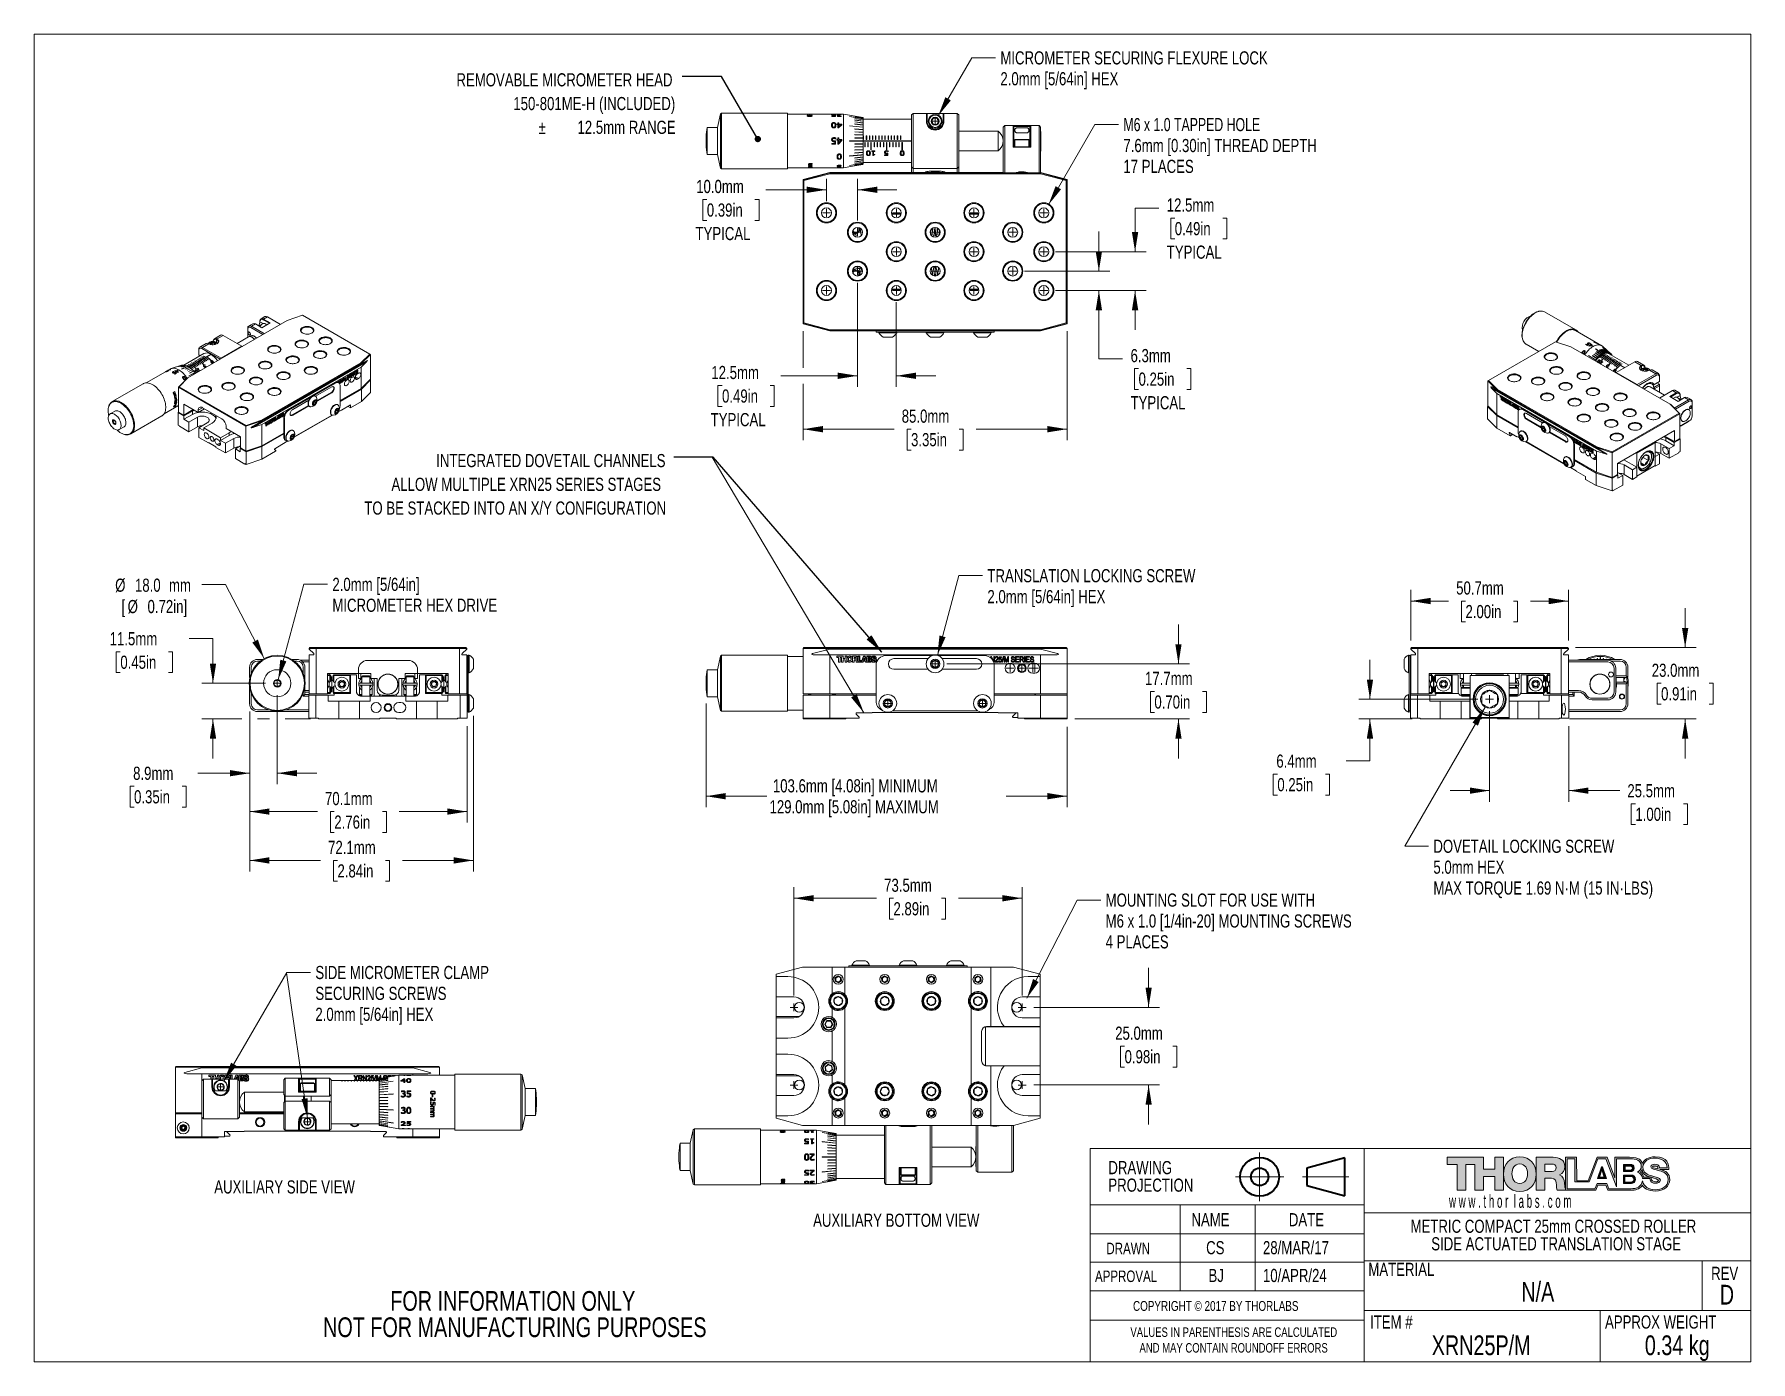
# Model space of a CAD drawing. Header units: millimetres. Extents: x 2 to 278, y 1 to 215.
import ezdxf

# ---------------------------------------------------------------- set-up
doc = ezdxf.new("R2010")
doc.units = ezdxf.units.MM
doc.header["$PDSIZE"] = -1
doc.linetypes.add('CENTERX2', pattern=[20.32, 12.7, -2.54, 2.54, -2.54])
doc.styles.add('SLDTEXTSTYLE0', font='TXT', dxfattribs={"width": 0.75})
doc.styles.add('SLDTEXTSTYLE1', font='TXT', dxfattribs={"width": 0.5525})
doc.styles.add('SLDTEXTSTYLE2', font='TXT', dxfattribs={"width": 0.7})
doc.dimstyles.new('SLDDIMSTYLE0', dxfattribs={"dimtxt": 2.116667, "dimasz": 3.175, "dimexe": 0, "dimexo": 0.0625, "dimgap": 0.529167, "dimtad": 0, "dimtih": 1, "dimtoh": 1, "dimdec": 1, "dimlfac": 2, "dimrnd": 1e-09, "dimzin": 12, "dimdsep": 46, "dimtxsty": 'SLDTEXTSTYLE0', "dimsah": 1, "dimcen": 0, "dimadec": 0, "dimazin": 3, "dimtfac": 1, "dimtdec": 1, "dimtofl": 0, "dimtmove": 0, "dimatfit": 3, "dimfxl": 1, "dimfrac": 2, "dimtolj": 1, "dimtzin": 12, "dimarcsym": 0})
doc.dimstyles.new('SLDDIMSTYLE1', dxfattribs={"dimtxt": 2.116667, "dimasz": 3.175, "dimexe": 0, "dimexo": 0.0625, "dimgap": 0.529167, "dimtad": 0, "dimtih": 1, "dimtoh": 1, "dimdec": 1, "dimlfac": 2, "dimrnd": 1e-09, "dimzin": 12, "dimdsep": 46, "dimtxsty": 'SLDTEXTSTYLE0', "dimsah": 1, "dimcen": 0.09, "dimadec": 0, "dimazin": 3, "dimtfac": 1, "dimtdec": 1, "dimtmove": 0, "dimatfit": 0, "dimfxl": 1, "dimfrac": 2, "dimtolj": 1, "dimtzin": 12, "dimarcsym": 0})
doc.dimstyles.new('SLDDIMSTYLE2', dxfattribs={"dimtxt": 2.116667, "dimasz": 3.175, "dimexe": 0, "dimexo": 0.0625, "dimgap": 0.529167, "dimtad": 0, "dimtih": 1, "dimtoh": 1, "dimdec": 1, "dimlfac": 2, "dimrnd": 1e-09, "dimzin": 12, "dimdsep": 46, "dimtxsty": 'SLDTEXTSTYLE0', "dimsah": 1, "dimcen": 0.09, "dimadec": 0, "dimazin": 3, "dimtfac": 1, "dimtdec": 1, "dimtofl": 0, "dimtmove": 0, "dimatfit": 3, "dimfxl": 1, "dimfrac": 2, "dimtolj": 1, "dimtzin": 12, "dimarcsym": 0})
doc.dimstyles.new('SLDDIMSTYLE3', dxfattribs={"dimtxt": 0.18, "dimasz": 3.175, "dimexe": 0, "dimexo": 0.0625, "dimgap": 0, "dimtad": 0, "dimtih": 1, "dimtoh": 1, "dimdec": 0, "dimrnd": 1e-09, "dimzin": 0, "dimdsep": 46, "dimtxsty": 'Standard', "dimsah": 1, "dimcen": 0.09, "dimadec": 0, "dimazin": 0, "dimtfac": 3.175, "dimtdec": 0, "dimtofl": 0, "dimtmove": 0, "dimatfit": 3, "dimfxl": 1, "dimfrac": 2, "dimtolj": 1, "dimtzin": 0, "dimarcsym": 0})
doc.dimstyles.new('SLDDIMSTYLE4', dxfattribs={"dimtxt": 2.116667, "dimasz": 3.175, "dimexe": 0, "dimexo": 0.0625, "dimgap": 0.529167, "dimtad": 0, "dimtih": 1, "dimtoh": 1, "dimdec": 1, "dimlfac": 2, "dimrnd": 1e-09, "dimzin": 4, "dimdsep": 46, "dimtxsty": 'SLDTEXTSTYLE0', "dimsah": 1, "dimcen": 0.09, "dimadec": 0, "dimazin": 1, "dimtfac": 1, "dimtdec": 1, "dimtofl": 0, "dimtmove": 0, "dimatfit": 3, "dimfxl": 1, "dimfrac": 2, "dimtolj": 1, "dimtzin": 12, "dimarcsym": 0})
doc.dimstyles.new('SLDDIMSTYLE5', dxfattribs={"dimtxt": 2.116667, "dimasz": 3.175, "dimexe": 0, "dimexo": 0.0625, "dimgap": 0.529167, "dimtad": 0, "dimtih": 1, "dimtoh": 1, "dimdec": 1, "dimlfac": 2, "dimrnd": 1e-09, "dimzin": 4, "dimdsep": 46, "dimtxsty": 'SLDTEXTSTYLE0', "dimsah": 1, "dimcen": 0.09, "dimadec": 0, "dimazin": 1, "dimtfac": 1, "dimtdec": 1, "dimtmove": 0, "dimatfit": 0, "dimfxl": 1, "dimfrac": 2, "dimtolj": 1, "dimtzin": 12, "dimarcsym": 0})
doc.dimstyles.new('SLDDIMSTYLE6', dxfattribs={"dimtxt": 0.18, "dimasz": 1.016, "dimexe": 0, "dimexo": 0.0625, "dimgap": 0, "dimtad": 0, "dimtih": 1, "dimtoh": 1, "dimdec": 0, "dimrnd": 1e-09, "dimzin": 0, "dimdsep": 46, "dimtxsty": 'Standard', "dimblk1": 'DOT', "dimblk2": 'DOT', "dimsah": 1, "dimcen": 0.09, "dimadec": 0, "dimazin": 0, "dimtfac": 1.016, "dimtdec": 0, "dimtofl": 0, "dimtmove": 0, "dimatfit": 3, "dimldrblk": 'DOT', "dimfxl": 1, "dimfrac": 2, "dimtolj": 1, "dimtzin": 0, "dimarcsym": 0})
doc.dimstyles.new('SLDDIMSTYLE7', dxfattribs={"dimtxt": 2.116667, "dimasz": 3.175, "dimexe": 0, "dimexo": 0.0625, "dimgap": 0.529167, "dimtad": 0, "dimtih": 1, "dimtoh": 1, "dimdec": 1, "dimlfac": 2, "dimrnd": 1e-09, "dimzin": 12, "dimdsep": 46, "dimtxsty": 'SLDTEXTSTYLE0', "dimsah": 1, "dimcen": 0, "dimadec": 0, "dimazin": 3, "dimtfac": 1, "dimtdec": 1, "dimtofl": 0, "dimtmove": 0, "dimatfit": 3, "dimfxl": 1, "dimfrac": 2, "dimtolj": 1, "dimtzin": 12, "dimarcsym": 0})
doc.dimstyles.new('SLDDIMSTYLE8', dxfattribs={"dimtxt": 2.116667, "dimasz": 3.175, "dimexe": 0, "dimexo": 0.0625, "dimgap": 0.529167, "dimtad": 0, "dimtih": 1, "dimtoh": 1, "dimdec": 1, "dimlfac": 2, "dimrnd": 1e-09, "dimzin": 4, "dimdsep": 46, "dimtxsty": 'SLDTEXTSTYLE0', "dimsah": 1, "dimcen": 0, "dimadec": 0, "dimazin": 1, "dimtfac": 1, "dimtdec": 1, "dimtofl": 0, "dimtmove": 0, "dimatfit": 3, "dimfxl": 1, "dimfrac": 2, "dimtolj": 1, "dimtzin": 12, "dimarcsym": 0})
doc.dimstyles.new('SLDDIMSTYLE9', dxfattribs={"dimtxt": 2.116667, "dimasz": 3.175, "dimexe": 0, "dimexo": 0.0625, "dimgap": 0.529167, "dimtad": 0, "dimtih": 1, "dimtoh": 1, "dimdec": 1, "dimlfac": 2, "dimrnd": 1e-09, "dimzin": 12, "dimdsep": 46, "dimtxsty": 'SLDTEXTSTYLE0', "dimsah": 1, "dimcen": 0, "dimadec": 0, "dimazin": 3, "dimtfac": 1, "dimtdec": 1, "dimtofl": 0, "dimtmove": 0, "dimatfit": 3, "dimfxl": 1, "dimfrac": 2, "dimtolj": 1, "dimtzin": 12, "dimarcsym": 0})

msp = doc.modelspace()

# ---------------------------------------------------------------- texts
at = {"color": 8, "linetype": 'Continuous', "lineweight": 0, "attachment_point": 3, "style": 'SLDTEXTSTYLE0'}
for s, insert, char_height in [('REMOVABLE MICROMETER HEAD', (104.355, 208.376), 2.11667), ('150-801ME-H (INCLUDED)', (104.792, 204.554), 2.11667), ('%%p', (83.926, 200.732), 2.1167), ('12.5mm RANGE', (104.862, 200.732), 2.11667), ('INTEGRATED DOVETAIL CHANNELS', (103.227, 147.064), 2.11667), ('ALLOW MULTIPLE XRN25 SERIES STAGES', (102.509, 143.242), 2.11667), ('TO BE STACKED INTO AN X/Y CONFIGURATION', (103.323, 139.42), 2.11667)]:
    msp.add_mtext(s, dxfattribs=dict(at, insert=insert, char_height=char_height))
at = {"color": 7, "linetype": 'Continuous', "lineweight": 0}
for s, insert, char_height, attachment_point, style in [('DRAWING', (174.548, 33.212), 2.1167, 1, 'SLDTEXTSTYLE0'), ('PROJECTION', (174.548, 30.39), 2.1167, 1, 'SLDTEXTSTYLE0'), ('AUXILIARY SIDE VIEW', (30.556, 30.102), 2.11667, 1, 'SLDTEXTSTYLE0'), ('w w w . t h o r  l a b s . c o m', (229.403, 27.796), 2.11667, 1, 'SLDTEXTSTYLE1'), ('AUXILIARY BOTTOM VIEW', (127.001, 24.736), 2.11667, 1, 'SLDTEXTSTYLE0'), ('NAME', (187.927, 24.822), 2.1167, 1, 'SLDTEXTSTYLE0'), ('DATE', (203.615, 24.822), 2.1167, 1, 'SLDTEXTSTYLE0'), ('METRIC COMPACT 25mm CROSSED ROLLER', (246.222, 23.768), 2.11667, 2, 'SLDTEXTSTYLE0'), ('DRAWN', (174.231, 20.055), 1.8521, 1, 'SLDTEXTSTYLE0'), ('CS', (190.296, 20.318), 2.1167, 1, 'SLDTEXTSTYLE0'), ('28/MAR/17', (199.446, 20.318), 2.1167, 1, 'SLDTEXTSTYLE0'), ('SIDE ACTUATED TRANSLATION STAGE', (246.661, 20.945), 2.11667, 2, 'SLDTEXTSTYLE0'), ('MATERIAL', (216.42, 16.824), 2.1167, 1, 'SLDTEXTSTYLE0'), ('APPROVAL', (172.396, 15.579), 1.8521, 1, 'SLDTEXTSTYLE0'), ('BJ', (190.671, 15.842), 2.1167, 1, 'SLDTEXTSTYLE0'), ('10/APR/24', (199.446, 15.842), 2.1167, 1, 'SLDTEXTSTYLE0'), ('N/A', (243.703, 13.753), 3.175, 2, 'SLDTEXTSTYLE0'), ('REV', (271.618, 16.188), 2.1167, 1, 'SLDTEXTSTYLE0'), ('FOR INFORMATION ONLY', (78.638, 12.27), 3.175, 2, 'SLDTEXTSTYLE0'), ('D', (274.162, 13.277), 3.175, 2, 'SLDTEXTSTYLE0'), ('COPYRIGHT © 2017 BY THORLABS', (178.514, 10.668), 1.5875, 1, 'SLDTEXTSTYLE0'), ('ITEM #', (216.7, 8.349), 2.1167, 1, 'SLDTEXTSTYLE0'), ('APPROX WEIGHT', (254.532, 8.349), 2.11667, 1, 'SLDTEXTSTYLE0'), ('NOT FOR MANUFACTURING PURPOSES', (78.962, 8.037), 3.175, 2, 'SLDTEXTSTYLE0'), ('VALUES IN PARENTHESIS ARE CALCULATED', (194.75, 6.42), 1.524, 2, 'SLDTEXTSTYLE0'), ('AND MAY CONTAIN ROUNDOFF ERRORS', (194.721, 3.896), 1.524, 2, 'SLDTEXTSTYLE0'), ('XRN25P/M', (234.59, 5.131), 3.175, 2, 'SLDTEXTSTYLE0'), ('0.34 kg', (266.168, 5.131), 3.175, 2, 'SLDTEXTSTYLE0')]:
    msp.add_mtext(s, dxfattribs=dict(at, insert=insert, char_height=char_height, attachment_point=attachment_point, style=style))

# ---------------------------------------------------------------- blocks, each defined once
blk = doc.blocks.new('Third Angle Projection Block')
at = {"color": 7, "linetype": 'CENTERX2', "lineweight": 18}
for p, q in [((101.48, 23.81), (101.48, 14.07)), ((96.6, 18.94), (106.35, 18.94)), ((110.14, 18.94), (119.45, 18.94))]:
    blk.add_line(p, q, dxfattribs=at)
at = {"color": 7, "linetype": 'Continuous', "lineweight": 35}
for p, q in [((118.62, 22.75), (111, 20.71)), ((118.62, 15.13), (118.62, 22.75)), ((111, 20.71), (111, 17.17)), ((111, 17.17), (118.62, 15.13))]:
    blk.add_line(p, q, dxfattribs=at)
for radius in [3.9, 1.77]:
    blk.add_circle((101.48, 18.94), radius, dxfattribs=at)
at = {"color": 7, "linetype": 'Continuous', "lineweight": 0}
blk.add_point((101.48, 18.94), dxfattribs=at)
blk = doc.blocks.new('THORLABS LOGO1')
at = {"linetype": 'Continuous'}
blk.add_hatch(color=7, dxfattribs=at).paths.add_polyline_path([(60.9, 42.3), (60.9, 50), (66.5, 50), (66.5, 28.7), (60.9, 28.7), (60.9, 37.5), (53.6, 37.5), (53.6, 28.7), (48, 28.7), (48, 45.3), (42.2, 45.3), (42.2, 28.7), (36.6, 28.7), (36.6, 45.3), (30.2, 45.3), (30.2, 50), (53.6, 50), (53.6, 42.3)], flags=0)
h = blk.add_hatch(color=7, dxfattribs=at)
edge = h.paths.add_edge_path(flags=0)
edge.add_spline(control_points=[(77.1, 27.9), (83.8, 28), (87.6, 32.9), (87.6, 39.1), (87.6, 45.3), (83.8, 50.2), (77, 50.2)], knot_values=[0, 0, 0, 0, 1, 1, 1, 2, 2, 2, 2], weights=[1, 1, 1, 1, 1, 1, 1], degree=3, periodic=0)
edge.add_spline(control_points=[(77, 50.2), (70.3, 50.2), (66.5, 45.3), (66.5, 39.1)], knot_values=[3.002118, 3.002118, 3.002118, 3.002118, 4, 4, 4, 4], weights=[1, 1, 1, 1], degree=3, periodic=0)
edge.add_spline(control_points=[(66.5, 39.1), (66.5, 39.1), (66.5, 39.1), (66.5, 39.1), (66.5, 32.9), (70.3, 28), (77.1, 27.9)], knot_values=[2, 2, 2, 2, 2.002118, 2.002118, 2.002118, 3.002118, 3.002118, 3.002118, 3.002118], weights=[1, 1, 1, 1, 1, 1, 1], degree=3, periodic=0)
edge = h.paths.add_edge_path(flags=0)
edge.add_spline(control_points=[(77, 33.1), (73.4, 33.1), (72, 36.2), (72, 39.4)], knot_values=[3, 3, 3, 3, 4, 4, 4, 4], weights=[1, 1, 1, 1], degree=3, periodic=0)
edge.add_spline(control_points=[(72, 39.4), (72, 42.6), (73.4, 45.7), (77, 45.7)], knot_values=[2, 2, 2, 2, 3, 3, 3, 3], weights=[1, 1, 1, 1], degree=3, periodic=0)
edge.add_spline(control_points=[(77, 45.7), (80.6, 45.7), (82, 42.6), (82, 39.4)], knot_values=[1, 1, 1, 1, 2, 2, 2, 2], weights=[1, 1, 1, 1], degree=3, periodic=0)
edge.add_spline(control_points=[(82, 39.4), (82, 36.2), (80.6, 33.1), (77, 33.1)], knot_values=[0, 0, 0, 0, 1, 1, 1, 1], weights=[1, 1, 1, 1], degree=3, periodic=0)
h = blk.add_hatch(color=7, dxfattribs=at)
edge = h.paths.add_edge_path(flags=0)
edge.add_line((87.6, 28.7), (87.6, 50))
edge.add_line((87.6, 50), (98.6, 50))
edge.add_spline(control_points=[(98.6, 50), (102.3, 50), (106.1, 48.3), (106.1, 44)], knot_values=[1, 1, 1, 1, 2, 2, 2, 2], weights=[1, 1, 1, 1], degree=3, periodic=0)
edge.add_spline(control_points=[(106.1, 44), (106.1, 41.7), (104.9, 39.6), (102.7, 38.7)], knot_values=[2, 2, 2, 2, 3, 3, 3, 3], weights=[1, 1, 1, 1], degree=3, periodic=0)
edge.add_line((102.7, 38.7), (102.7, 38.6))
edge.add_spline(control_points=[(102.7, 38.6), (105, 38.1), (105.6, 35.5), (105.8, 33.5)], knot_values=[4, 4, 4, 4, 5, 5, 5, 5], weights=[1, 1, 1, 1], degree=3, periodic=0)
edge.add_spline(control_points=[(105.8, 33.5), (105.9, 32.9), (106, 31), (106.4, 29.7)], knot_values=[5, 5, 5, 5, 5.740443, 5.740443, 5.740443, 5.740443], weights=[1, 1, 1, 1], degree=3, periodic=0)
edge.add_line((106.4, 29.7), (106.4, 28.7))
edge.add_line((106.4, 28.7), (101.2, 28.7))
edge.add_spline(control_points=[(101.2, 28.7), (100.7, 29.4), (100.6, 31.5), (100.6, 32.1)], knot_values=[7, 7, 7, 7, 8, 8, 8, 8], weights=[1, 1, 1, 1], degree=3, periodic=0)
edge.add_spline(control_points=[(100.6, 32.1), (100.4, 34.3), (100.1, 36.5), (97.4, 36.5)], knot_values=[8, 8, 8, 8, 9, 9, 9, 9], weights=[1, 1, 1, 1], degree=3, periodic=0)
edge.add_line((97.4, 36.5), (93.2, 36.5))
edge.add_line((93.2, 36.5), (93.2, 28.7))
edge.add_line((93.2, 28.7), (87.6, 28.7))
edge = h.paths.add_edge_path(flags=0)
edge.add_line((97.7, 45.6), (93.2, 45.6))
edge.add_line((93.2, 45.6), (93.2, 40.8))
edge.add_line((93.2, 40.8), (97.9, 40.8))
edge.add_spline(control_points=[(97.9, 40.8), (99.6, 40.8), (100.5, 41.7), (100.5, 43.3)], knot_values=[1, 1, 1, 1, 2, 2, 2, 2], weights=[1, 1, 1, 1], degree=3, periodic=0)
edge.add_spline(control_points=[(100.5, 43.3), (100.5, 44.9), (99.2, 45.6), (97.7, 45.6)], knot_values=[2, 2, 2, 2, 3, 3, 3, 3], weights=[1, 1, 1, 1], degree=3, periodic=0)
h = blk.add_hatch(color=7, dxfattribs=at)
edge = h.paths.add_edge_path(flags=0)
edge.add_spline(control_points=[(156, 46.2), (155.1, 47.9), (154.6, 50), (147.7, 50)], knot_values=[4, 4, 4, 4, 5, 5, 5, 5], weights=[1, 1, 1, 1], degree=3, periodic=0)
edge.add_line((147.7, 50), (138.3, 50))
edge.add_line((138.3, 50), (138.3, 36.8))
edge.add_line((138.3, 36.8), (133.4, 50))
edge.add_line((133.4, 50), (126.8, 50))
edge.add_line((126.8, 50), (121, 34.8))
edge.add_line((121, 34.8), (113.7, 34.8))
edge.add_line((113.7, 34.8), (113.6, 50))
edge.add_line((113.6, 50), (106.4, 50))
edge.add_line((106.4, 50), (106.4, 28.7))
edge.add_line((106.4, 28.7), (126.1, 28.8))
edge.add_line((126.1, 28.8), (127.3, 31.9))
edge.add_line((127.3, 31.9), (132.5, 31.9))
edge.add_line((132.5, 31.9), (133.7, 28.8))
edge.add_line((133.7, 28.8), (149.7, 28.8))
edge.add_spline(control_points=[(149.7, 28.8), (152.5, 28.8), (155.2, 30.2), (156, 32.1)], knot_values=[19, 19, 19, 19, 20, 20, 20, 20], weights=[1, 1, 1, 1], degree=3, periodic=0)
edge.add_spline(control_points=[(156, 32.1), (156.7, 30.2), (159.4, 28.2), (164.6, 28.2)], knot_values=[20, 20, 20, 20, 21, 21, 21, 21], weights=[1, 1, 1, 1], degree=3, periodic=0)
edge.add_spline(control_points=[(164.6, 28.2), (169.8, 28.2), (173.6, 31.3), (173.6, 35.4)], knot_values=[21, 21, 21, 21, 22, 22, 22, 22], weights=[1, 1, 1, 1], degree=3, periodic=0)
edge.add_spline(control_points=[(173.6, 35.4), (173.6, 39.7), (171.2, 41.2), (167.3, 42.2)], knot_values=[22, 22, 22, 22, 23, 23, 23, 23], weights=[1, 1, 1, 1], degree=3, periodic=0)
edge.add_spline(control_points=[(167.3, 42.2), (167.3, 42.2), (167.2, 42.2), (167.2, 42.2)], knot_values=[0, 0, 0, 0, 1, 1, 1, 1], weights=[1, 1, 1, 1], degree=3, periodic=0)
edge.add_line((167.2, 42.2), (173.1, 42.2))
edge.add_spline(control_points=[(173.1, 42.2), (173.1, 45.3), (172.5, 50.3), (164.2, 50.3)], knot_values=[2, 2, 2, 2, 3, 3, 3, 3], weights=[1, 1, 1, 1], degree=3, periodic=0)
edge.add_spline(control_points=[(164.2, 50.3), (159.4, 50.3), (157, 47.9), (156, 46.2)], knot_values=[3, 3, 3, 3, 4, 4, 4, 4], weights=[1, 1, 1, 1], degree=3, periodic=0)
edge = h.paths.add_edge_path(flags=0)
edge.add_spline(control_points=[(166.3, 35.1), (166.1, 34.2), (165.4, 33.9), (163.6, 34.4)], knot_values=[4, 4, 4, 4, 5, 5, 5, 5], weights=[1, 1, 1, 1], degree=3, periodic=0)
edge.add_spline(control_points=[(163.6, 34.4), (161.7, 34.9), (161.7, 35.9), (161.7, 37.1)], knot_values=[5, 5, 5, 5, 6, 6, 6, 6], weights=[1, 1, 1, 1], degree=3, periodic=0)
edge.add_spline(control_points=[(161.7, 37.1), (164.1, 36.4), (166.4, 35.6), (166.3, 35.1)], knot_values=[3, 3, 3, 3, 4, 4, 4, 4], weights=[1, 1, 1, 1], degree=3, periodic=0)
edge = h.paths.add_edge_path(flags=0)
edge.add_spline(control_points=[(155.3, 44.2), (155.3, 42.4), (154.3, 41.1), (152.8, 40.3)], knot_values=[17, 17, 17, 17, 18, 18, 18, 18], weights=[1, 1, 1, 1], degree=3, periodic=0)
edge.add_spline(control_points=[(152.8, 40.3), (154.7, 39.7), (155.9, 38.2), (156.1, 36.2)], knot_values=[18, 18, 18, 18, 19, 19, 19, 19], weights=[1, 1, 1, 1], degree=3, periodic=0)
edge.add_line((156.1, 36.2), (160.9, 36.2))
edge.add_spline(control_points=[(160.9, 36.2), (161, 34), (162.4, 33.2), (164.5, 33.2)], knot_values=[20, 20, 20, 20, 21, 21, 21, 21], weights=[1, 1, 1, 1], degree=3, periodic=0)
edge.add_spline(control_points=[(164.5, 33.2), (166, 33.2), (167.6, 33.8), (167.6, 35.2)], knot_values=[21, 21, 21, 21, 22, 22, 22, 22], weights=[1, 1, 1, 1], degree=3, periodic=0)
edge.add_spline(control_points=[(167.6, 35.2), (167.6, 36.9), (164.8, 37.2), (162, 38)], knot_values=[22, 22, 22, 22, 23, 23, 23, 23], weights=[1, 1, 1, 1], degree=3, periodic=0)
edge.add_spline(control_points=[(162, 38), (159.3, 38.8), (156.4, 40), (156.4, 43.6)], knot_values=[23, 23, 23, 23, 24, 24, 24, 24], weights=[1, 1, 1, 1], degree=3, periodic=0)
edge.add_spline(control_points=[(156.4, 43.6), (156.4, 47.8), (160.6, 49.4), (164.3, 49.4)], knot_values=[24, 24, 24, 24, 25, 25, 25, 25], weights=[1, 1, 1, 1], degree=3, periodic=0)
edge.add_spline(control_points=[(164.3, 49.4), (168.1, 49.4), (172, 47.5), (172, 43.2)], knot_values=[25, 25, 25, 25, 26, 26, 26, 26], weights=[1, 1, 1, 1], degree=3, periodic=0)
edge.add_line((172, 43.2), (167, 43.2))
edge.add_spline(control_points=[(167, 43.2), (167, 45), (165.4, 45.5), (163.9, 45.5)], knot_values=[27, 27, 27, 27, 28, 28, 28, 28], weights=[1, 1, 1, 1], degree=3, periodic=0)
edge.add_spline(control_points=[(163.9, 45.5), (162.8, 45.5), (161.4, 45.1), (161.4, 43.9)], knot_values=[28, 28, 28, 28, 29, 29, 29, 29], weights=[1, 1, 1, 1], degree=3, periodic=0)
edge.add_spline(control_points=[(161.4, 43.9), (161.4, 42.4), (164.2, 42.1), (167, 41.3)], knot_values=[29, 29, 29, 29, 30, 30, 30, 30], weights=[1, 1, 1, 1], degree=3, periodic=0)
edge.add_spline(control_points=[(167, 41.3), (169.8, 40.6), (172.6, 39.3), (172.6, 35.8)], knot_values=[30, 30, 30, 30, 31, 31, 31, 31], weights=[1, 1, 1, 1], degree=3, periodic=0)
edge.add_spline(control_points=[(172.6, 35.8), (172.6, 30.9), (168.5, 29.1), (164.2, 29.1)], knot_values=[31, 31, 31, 31, 32, 32, 32, 32], weights=[1, 1, 1, 1], degree=3, periodic=0)
edge.add_spline(control_points=[(164.2, 29.1), (160.3, 29.1), (156.8, 30.9), (156, 34.7)], knot_values=[0, 0, 0, 0, 1, 1, 1, 1], weights=[1, 1, 1, 1], degree=3, periodic=0)
edge.add_spline(control_points=[(156, 34.7), (155.5, 31), (152.3, 29.7), (148.6, 29.7)], knot_values=[1, 1, 1, 1, 2, 2, 2, 2], weights=[1, 1, 1, 1], degree=3, periodic=0)
edge.add_line((148.6, 29.7), (134.5, 29.7))
edge.add_line((134.5, 29.7), (133, 33))
edge.add_line((133, 33), (126.8, 33))
edge.add_line((126.8, 33), (125.3, 29.7))
edge.add_line((125.3, 29.7), (107.5, 29.7))
edge.add_line((107.5, 29.7), (107.5, 49))
edge.add_line((107.5, 49), (112.5, 49))
edge.add_line((112.5, 49), (112.5, 34.1))
edge.add_line((112.5, 34.1), (121.8, 34.1))
edge.add_line((121.8, 34.1), (127.4, 49))
edge.add_line((127.4, 49), (132.5, 49))
edge.add_line((132.5, 49), (139.3, 31))
edge.add_line((139.3, 31), (139.3, 49))
edge.add_line((139.3, 49), (148.3, 49))
edge.add_spline(control_points=[(148.3, 49), (151.6, 49), (155.3, 48.2), (155.3, 44.2)], knot_values=[16, 16, 16, 16, 17, 17, 17, 17], weights=[1, 1, 1, 1], degree=3, periodic=0)
edge = h.paths.add_edge_path(flags=0)
edge.add_line((161.6, 37.1), (156.7, 37.1))
edge.add_spline(control_points=[(156.7, 37.1), (156.7, 38.6), (155.5, 39.8), (154.7, 40.4)], knot_values=[8, 8, 8, 8, 9, 9, 9, 9], weights=[1, 1, 1, 1], degree=3, periodic=0)
edge.add_spline(control_points=[(154.7, 40.4), (155.1, 40.8), (155.6, 41.3), (155.8, 42.1)], knot_values=[9, 9, 9, 9, 10, 10, 10, 10], weights=[1, 1, 1, 1], degree=3, periodic=0)
edge.add_spline(control_points=[(155.8, 42.1), (155.8, 39.8), (158, 38.1), (160.6, 37.4)], knot_values=[10, 10, 10, 10, 11, 11, 11, 11], weights=[1, 1, 1, 1], degree=3, periodic=0)
edge.add_spline(control_points=[(160.6, 37.4), (160.9, 37.3), (161.3, 37.2), (161.6, 37.1)], knot_values=[0, 0, 0, 0, 1, 1, 1, 1], weights=[1, 1, 1, 1], degree=3, periodic=0)
edge = h.paths.add_edge_path(flags=0)
edge.add_spline(control_points=[(164.2, 44.2), (165.4, 44.2), (165.8, 44), (165.9, 43.3)], knot_values=[2, 2, 2, 2, 3, 3, 3, 3], weights=[1, 1, 1, 1], degree=3, periodic=0)
edge.add_spline(control_points=[(165.9, 43.3), (165.9, 43), (165.9, 42.8), (165.9, 42.5)], knot_values=[3, 3, 3, 3, 4, 4, 4, 4], weights=[1, 1, 1, 1], degree=3, periodic=0)
edge.add_spline(control_points=[(165.9, 42.5), (163.2, 43.1), (162.5, 43.3), (162.5, 43.8)], knot_values=[0, 0, 0, 0, 1, 1, 1, 1], weights=[1, 1, 1, 1], degree=3, periodic=0)
edge.add_spline(control_points=[(162.5, 43.8), (162.5, 44.1), (163.7, 44.3), (164.2, 44.2)], knot_values=[1, 1, 1, 1, 2, 2, 2, 2], weights=[1, 1, 1, 1], degree=3, periodic=0)
h = blk.add_hatch(color=7, dxfattribs=at)
edge = h.paths.add_edge_path(flags=0)
edge.add_line((143.9, 40.7), (143.9, 45.4))
edge.add_line((143.9, 45.4), (148.4, 45.4))
edge.add_spline(control_points=[(148.4, 45.4), (149.6, 45.4), (150.7, 44.8), (150.7, 43)], knot_values=[1, 1, 1, 1, 2, 2, 2, 2], weights=[1, 1, 1, 1], degree=3, periodic=0)
edge.add_spline(control_points=[(150.7, 43), (150.7, 41.3), (149.4, 40.7), (148.4, 40.7)], knot_values=[2, 2, 2, 2, 3, 3, 3, 3], weights=[1, 1, 1, 1], degree=3, periodic=0)
edge.add_line((148.4, 40.7), (143.9, 40.7))
edge = h.paths.add_edge_path(flags=0)
edge.add_spline(control_points=[(149.6, 43), (149.6, 44), (148.8, 44.3), (148, 44.3)], knot_values=[3, 3, 3, 3, 4, 4, 4, 4], weights=[1, 1, 1, 1], degree=3, periodic=0)
edge.add_line((148, 44.3), (144.9, 44.3))
edge.add_line((144.9, 44.3), (144.9, 41.6))
edge.add_line((144.9, 41.6), (148, 41.6))
edge.add_spline(control_points=[(148, 41.6), (148.7, 41.6), (149.6, 42), (149.6, 43)], knot_values=[2, 2, 2, 2, 3, 3, 3, 3], weights=[1, 1, 1, 1], degree=3, periodic=0)
h = blk.add_hatch(color=7, dxfattribs=at)
h.paths.add_polyline_path([(127.1, 36.2), (132.8, 36.2), (130.4, 43.9), (129.6, 43.9)], flags=0)
h.paths.add_polyline_path([(128.4, 37.2), (129.9, 41.9), (131.4, 37.2)], flags=0)
h = blk.add_hatch(color=7, dxfattribs=at)
edge = h.paths.add_edge_path(flags=0)
edge.add_line((143.9, 33.1), (143.9, 38.5))
edge.add_line((143.9, 38.5), (148.9, 38.5))
edge.add_spline(control_points=[(148.9, 38.5), (150.2, 38.5), (151.5, 37.8), (151.5, 35.7)], knot_values=[1, 1, 1, 1, 2, 2, 2, 2], weights=[1, 1, 1, 1], degree=3, periodic=0)
edge.add_spline(control_points=[(151.5, 35.7), (151.5, 33.7), (150, 33.1), (148.9, 33.1)], knot_values=[2, 2, 2, 2, 3, 3, 3, 3], weights=[1, 1, 1, 1], degree=3, periodic=0)
edge.add_line((148.9, 33.1), (143.9, 33.1))
edge = h.paths.add_edge_path(flags=0)
edge.add_spline(control_points=[(150.5, 35.7), (150.5, 37), (149.6, 37.5), (148.6, 37.5)], knot_values=[3, 3, 3, 3, 4, 4, 4, 4], weights=[1, 1, 1, 1], degree=3, periodic=0)
edge.add_line((148.6, 37.5), (144.8, 37.5))
edge.add_line((144.8, 37.5), (144.8, 34))
edge.add_line((144.8, 34), (148.6, 34))
edge.add_spline(control_points=[(148.6, 34), (149.4, 34), (150.5, 34.4), (150.5, 35.7)], knot_values=[2, 2, 2, 2, 3, 3, 3, 3], weights=[1, 1, 1, 1], degree=3, periodic=0)
at = {"color": 7, "linetype": 'Continuous', "lineweight": 18}
for p, q in [((30.2, 45.3), (30.2, 50)), ((30.2, 50), (53.6, 50)), ((36.6, 45.3), (30.2, 45.3)), ((36.6, 28.7), (36.6, 45.3)), ((48, 45.3), (42.2, 45.3)), ((42.2, 45.3), (42.2, 28.7)), ((48, 28.7), (48, 45.3)), ((53.6, 50), (53.6, 42.3)), ((60.9, 42.3), (60.9, 50)), ((60.9, 50), (66.5, 50)), ((66.5, 50), (66.5, 28.7)), ((87.6, 50), (98.6, 50)), ((87.6, 28.7), (87.6, 50)), ((97.7, 45.6), (93.2, 45.6)), ((93.2, 45.6), (93.2, 40.8)), ((113.6, 50), (106.4, 50)), ((106.4, 50), (106.4, 28.7)), ((107.5, 29.7), (107.5, 49)), ((107.5, 49), (112.5, 49)), ((112.5, 49), (112.5, 34.1)), ((113.7, 34.8), (113.6, 50)), ((126.8, 50), (121, 34.8)), ((121.8, 34.1), (127.4, 49)), ((133.4, 50), (126.8, 50)), ((127.4, 49), (132.5, 49)), ((132.5, 49), (139.3, 31)), ((138.3, 36.8), (133.4, 50)), ((147.7, 50), (138.3, 50)), ((138.3, 50), (138.3, 36.8)), ((139.3, 31), (139.3, 49)), ((139.3, 49), (148.3, 49)), ((143.9, 45.4), (148.4, 45.4)), ((143.9, 40.7), (143.9, 45.4)), ((144.9, 44.3), (144.9, 41.6)), ((148, 44.3), (144.9, 44.3)), ((53.6, 42.3), (60.9, 42.3)), ((60.9, 37.5), (53.6, 37.5)), ((53.6, 37.5), (53.6, 28.7)), ((60.9, 28.7), (60.9, 37.5)), ((93.2, 40.8), (97.9, 40.8)), ((97.4, 36.5), (93.2, 36.5)), ((93.2, 36.5), (93.2, 28.7)), ((102.7, 38.7), (102.7, 38.6)), ((112.5, 34.1), (121.8, 34.1)), ((121, 34.8), (113.7, 34.8)), ((127.1, 36.2), (129.6, 43.9)), ((132.8, 36.2), (127.1, 36.2)), ((129.9, 41.9), (128.4, 37.2)), ((128.4, 37.2), (131.4, 37.2)), ((129.6, 43.9), (130.4, 43.9)), ((131.4, 37.2), (129.9, 41.9)), ((130.4, 43.9), (132.8, 36.2)), ((148.4, 40.7), (143.9, 40.7)), ((143.9, 38.5), (148.9, 38.5)), ((143.9, 33.1), (143.9, 38.5)), ((144.8, 37.5), (144.8, 34)), ((148.6, 37.5), (144.8, 37.5)), ((144.8, 34), (148.6, 34)), ((144.9, 41.6), (148, 41.6)), ((156.1, 36.2), (160.9, 36.2)), ((161.6, 37.1), (156.7, 37.1)), ((172, 43.2), (167, 43.2)), ((167.2, 42.2), (173.1, 42.2)), ((42.2, 28.7), (36.6, 28.7)), ((53.6, 28.7), (48, 28.7)), ((66.5, 28.7), (60.9, 28.7)), ((93.2, 28.7), (87.6, 28.7)), ((106.4, 28.7), (101.2, 28.7)), ((106.4, 29.7), (106.4, 28.7)), ((106.4, 28.7), (126.1, 28.8)), ((125.3, 29.7), (107.5, 29.7)), ((126.8, 33), (125.3, 29.7)), ((126.1, 28.8), (127.3, 31.9)), ((133, 33), (126.8, 33)), ((127.3, 31.9), (132.5, 31.9)), ((132.5, 31.9), (133.7, 28.8)), ((134.5, 29.7), (133, 33)), ((133.7, 28.8), (149.7, 28.8)), ((148.6, 29.7), (134.5, 29.7)), ((148.9, 33.1), (143.9, 33.1))]:
    blk.add_line(p, q, dxfattribs=at)
at = {"color": 8, "linetype": 'Continuous', "lineweight": 0}
for points in [[(66.5, 39.1), (66.5, 45.3), (70.3, 50.2), (77, 50.2)], [(77, 45.7), (73.4, 45.7), (72, 42.6), (72, 39.4)], [(82, 39.4), (82, 42.6), (80.6, 45.7), (77, 45.7)], [(100.5, 43.3), (100.5, 44.9), (99.2, 45.6), (97.7, 45.6)], [(98.6, 50), (102.3, 50), (106.1, 48.3), (106.1, 44)], [(156, 46.2), (155.1, 47.9), (154.6, 50), (147.7, 50)], [(149.6, 43), (149.6, 44), (148.8, 44.3), (148, 44.3)], [(148.3, 49), (151.6, 49), (155.3, 48.2), (155.3, 44.2)], [(148.4, 45.4), (149.6, 45.4), (150.7, 44.8), (150.7, 43)], [(164.2, 50.3), (159.4, 50.3), (157, 47.9), (156, 46.2)], [(156.4, 43.6), (156.4, 47.8), (160.6, 49.4), (164.3, 49.4)], [(163.9, 45.5), (162.8, 45.5), (161.4, 45.1), (161.4, 43.9)], [(162.5, 43.8), (162.5, 44.1), (163.7, 44.3), (164.2, 44.2)], [(167, 43.2), (167, 45), (165.4, 45.5), (163.9, 45.5)], [(173.1, 42.2), (173.1, 45.3), (172.5, 50.3), (164.2, 50.3)], [(164.2, 44.2), (165.4, 44.2), (165.8, 44), (165.9, 43.3)], [(164.3, 49.4), (168.1, 49.4), (172, 47.5), (172, 43.2)], [(72, 39.4), (72, 36.2), (73.4, 33.1), (77, 33.1)], [(77, 33.1), (80.6, 33.1), (82, 36.2), (82, 39.4)], [(100.6, 32.1), (100.4, 34.3), (100.1, 36.5), (97.4, 36.5)], [(97.9, 40.8), (99.6, 40.8), (100.5, 41.7), (100.5, 43.3)], [(106.1, 44), (106.1, 41.7), (104.9, 39.6), (102.7, 38.7)], [(102.7, 38.6), (105, 38.1), (105.6, 35.5), (105.8, 33.5)], [(105.8, 33.5), (105.9, 32.9), (106, 31), (106.4, 29.7)], [(148, 41.6), (148.7, 41.6), (149.6, 42), (149.6, 43)], [(150.7, 43), (150.7, 41.3), (149.4, 40.7), (148.4, 40.7)], [(150.5, 35.7), (150.5, 37), (149.6, 37.5), (148.6, 37.5)], [(148.6, 34), (149.4, 34), (150.5, 34.4), (150.5, 35.7)], [(156, 34.7), (155.5, 31), (152.3, 29.7), (148.6, 29.7)], [(148.9, 38.5), (150.2, 38.5), (151.5, 37.8), (151.5, 35.7)], [(151.5, 35.7), (151.5, 33.7), (150, 33.1), (148.9, 33.1)], [(155.3, 44.2), (155.3, 42.4), (154.3, 41.1), (152.8, 40.3)], [(152.8, 40.3), (154.7, 39.7), (155.9, 38.2), (156.1, 36.2)], [(154.7, 40.4), (155.1, 40.8), (155.6, 41.3), (155.8, 42.1)], [(156.7, 37.1), (156.7, 38.6), (155.5, 39.8), (154.7, 40.4)], [(155.8, 42.1), (155.8, 39.8), (158, 38.1), (160.6, 37.4)], [(164.2, 29.1), (160.3, 29.1), (156.8, 30.9), (156, 34.7)], [(162, 38), (159.3, 38.8), (156.4, 40), (156.4, 43.6)], [(160.6, 37.4), (160.9, 37.3), (161.3, 37.2), (161.6, 37.1)], [(160.9, 36.2), (161, 34), (162.4, 33.2), (164.5, 33.2)], [(161.4, 43.9), (161.4, 42.4), (164.2, 42.1), (167, 41.3)], [(161.7, 37.1), (164.1, 36.4), (166.4, 35.6), (166.3, 35.1)], [(163.6, 34.4), (161.7, 34.9), (161.7, 35.9), (161.7, 37.1)], [(167.6, 35.2), (167.6, 36.9), (164.8, 37.2), (162, 38)], [(165.9, 42.5), (163.2, 43.1), (162.5, 43.3), (162.5, 43.8)], [(166.3, 35.1), (166.1, 34.2), (165.4, 33.9), (163.6, 34.4)], [(172.6, 35.8), (172.6, 30.9), (168.5, 29.1), (164.2, 29.1)], [(164.5, 33.2), (166, 33.2), (167.6, 33.8), (167.6, 35.2)], [(164.6, 28.2), (169.8, 28.2), (173.6, 31.3), (173.6, 35.4)], [(165.9, 43.3), (165.9, 43), (165.9, 42.8), (165.9, 42.5)], [(167, 41.3), (169.8, 40.6), (172.6, 39.3), (172.6, 35.8)], [(167.3, 42.2), (167.3, 42.2), (167.2, 42.2), (167.2, 42.2)], [(173.6, 35.4), (173.6, 39.7), (171.2, 41.2), (167.3, 42.2)], [(101.2, 28.7), (100.7, 29.4), (100.6, 31.5), (100.6, 32.1)], [(149.7, 28.8), (152.5, 28.8), (155.2, 30.2), (156, 32.1)], [(156, 32.1), (156.7, 30.2), (159.4, 28.2), (164.6, 28.2)]]:
    blk.add_open_spline(points, degree=3, dxfattribs=at)
for points, knots in [([(77, 50.2), (83.8, 50.2), (87.6, 45.3), (87.6, 39.1), (87.6, 32.9), (83.8, 28), (77.1, 27.9)], [0, 0, 0, 0, 1, 1, 1, 2, 2, 2, 2]), ([(77.1, 27.9), (70.3, 28), (66.5, 32.9), (66.5, 39.1), (66.5, 39.1), (66.5, 39.1), (66.5, 39.1)], [2, 2, 2, 2, 3, 3, 3, 3.002118, 3.002118, 3.002118, 3.002118])]:
    blk.add_open_spline(points, degree=3, knots=knots, dxfattribs=at)
blk = doc.blocks.new('_D')
at = {"color": 7, "linetype": 'Continuous', "lineweight": 0}
for p, q in [((147.02, 114.64), (150.46, 127.48)), ((150.46, 127.48), (154.27, 127.48))]:
    blk.add_line(p, q, dxfattribs=at)
at = {"color": 7, "linetype": 'Continuous', "lineweight": 18}
blk.add_solid([(147.02, 114.64), (148.33, 117.57), (147.35, 117.83)], dxfattribs=at)
at = {"color": 7, "linetype": 'Continuous', "lineweight": 18, "char_height": 2.1167, "attachment_point": 1, "style": 'SLDTEXTSTYLE0'}
for s, insert in [('TRANSLATION LOCKING SCREW', (155.07, 128.53)), ('2.0mm [5/64in] HEX', (155.07, 125.16))]:
    blk.add_mtext(s, dxfattribs=dict(at, insert=insert))
blk = doc.blocks.new('_D_1')
at = {"color": 7, "linetype": 'Continuous', "lineweight": 0}
for p, q in [((185.84, 113.26), (185.84, 119.61)), ((148.56, 113.26), (187.61, 113.26)), ((181.96, 108.83), (181.31, 108.83)), ((181.31, 108.83), (181.31, 105.46)), ((189.71, 108.83), (190.36, 108.83)), ((190.36, 108.83), (190.36, 105.46)), ((181.31, 105.46), (181.96, 105.46)), ((190.36, 105.46), (189.71, 105.46)), ((169.17, 104.4), (187.61, 104.4)), ((185.84, 104.4), (185.84, 98.05))]:
    blk.add_line(p, q, dxfattribs=at)
at = {"color": 7, "linetype": 'Continuous', "lineweight": 18}
for points in [[(185.84, 113.26), (186.34, 116.43), (185.33, 116.43)], [(185.84, 104.4), (185.33, 101.22), (186.34, 101.22)]]:
    blk.add_solid(points, dxfattribs=at)
at = {"color": 7, "linetype": 'Continuous', "lineweight": 18, "char_height": 2.117, "attachment_point": 1, "style": 'SLDTEXTSTYLE0'}
for s, insert in [('17.7mm', (180.45, 111.99)), ('0.70in', (181.96, 108.19))]:
    blk.add_mtext(s, dxfattribs=dict(at, insert=insert))
blk = doc.blocks.new('_D_2')
at = {"color": 7, "linetype": 'Continuous', "lineweight": 0}
for p, q in [((109.76, 106.91), (109.76, 90.18)), ((167.9, 103.13), (167.9, 90.18)), ((109.76, 91.96), (119.55, 91.96)), ((167.9, 91.96), (158.11, 91.96))]:
    blk.add_line(p, q, dxfattribs=at)
at = {"color": 7, "linetype": 'Continuous', "lineweight": 18}
for points in [[(109.76, 91.96), (112.93, 91.45), (112.93, 92.47)], [(167.9, 91.96), (164.73, 92.47), (164.73, 91.45)]]:
    blk.add_solid(points, dxfattribs=at)
at = {"color": 7, "linetype": 'Continuous', "lineweight": 18, "char_height": 2.1167, "attachment_point": 1, "style": 'SLDTEXTSTYLE0'}
for s, insert in [('103.6mm [4.08in] MINIMUM', (120.52, 94.69)), ('129.0mm [5.08in] MAXIMUM', (119.98, 91.32))]:
    blk.add_mtext(s, dxfattribs=dict(at, insert=insert))
blk = doc.blocks.new('SW_CENTERMARKSYMBOL_0')
at = {"color": 0, "linetype": 'Continuous', "lineweight": 18}
for q in [(-0.635, 0), (0, 0.635), (0, -0.635), (0.635, 0)]:
    blk.add_line((0, 0), q, dxfattribs=at)
blk = doc.blocks.new('SW_CENTERMARKSYMBOL_1')
at = {"color": 0, "linetype": 'Continuous', "lineweight": 18}
for q in [(-0.635, 0), (0, 0.635), (0, -0.635), (0.635, 0)]:
    blk.add_line((0, 0), q, dxfattribs=at)
blk = doc.blocks.new('SW_CENTERMARKSYMBOL_2')
at = {"color": 0, "linetype": 'Continuous', "lineweight": 18}
for q in [(-0.635, 0), (0, 0.635), (0, -0.635), (0.635, 0)]:
    blk.add_line((0, 0), q, dxfattribs=at)
blk = doc.blocks.new('SW_CENTERMARKSYMBOL_3')
at = {"color": 0, "linetype": 'Continuous', "lineweight": 18}
for q in [(-0.635, 0), (0, 0.635), (0, -0.635), (0.635, 0)]:
    blk.add_line((0, 0), q, dxfattribs=at)
blk = doc.blocks.new('SW_CENTERMARKSYMBOL_4')
at = {"color": 0, "linetype": 'Continuous', "lineweight": 18}
for p, q in [((0, 0), (-0.635, 0)), ((0.3175, 0), (-0.3175, 0)), ((0, 0), (0, 0.635)), ((0, 0), (0, -0.635)), ((0, 0), (0.635, 0)), ((0.3175, 0), (0.3175, 0.635)), ((0.3175, 0), (0.3175, -0.635)), ((0.3175, 0), (0.9525, 0))]:
    blk.add_line(p, q, dxfattribs=at)
blk = doc.blocks.new('SW_CENTERMARKSYMBOL_5')
at = {"color": 0, "linetype": 'Continuous', "lineweight": 18}
for q in [(-0.635, 0), (0, 0.635), (0, -0.635), (0.635, 0)]:
    blk.add_line((0, 0), q, dxfattribs=at)
blk = doc.blocks.new('_D_3')
at = {"color": 7, "linetype": 'Continuous', "lineweight": 0}
for p, q in [((125.4, 166.83), (125.4, 160.93)), ((167.9, 166.83), (167.9, 149.28)), ((125.4, 158.39), (125.4, 149.28)), ((125.4, 151.06), (140.06, 151.06)), ((142.77, 151.06), (142.13, 151.06)), ((142.13, 151.06), (142.13, 147.7)), ((150.53, 151.06), (151.18, 151.06)), ((151.18, 151.06), (151.18, 147.7)), ((167.9, 151.06), (153.24, 151.06)), ((142.13, 147.7), (142.77, 147.7)), ((151.18, 147.7), (150.53, 147.7))]:
    blk.add_line(p, q, dxfattribs=at)
at = {"color": 7, "linetype": 'Continuous', "lineweight": 18}
for points in [[(125.4, 151.06), (128.58, 150.55), (128.58, 151.57)], [(167.9, 151.06), (164.73, 151.57), (164.73, 150.55)]]:
    blk.add_solid(points, dxfattribs=at)
at = {"color": 7, "linetype": 'Continuous', "lineweight": 18, "char_height": 2.117, "attachment_point": 1, "style": 'SLDTEXTSTYLE0'}
for s, insert in [('85.0mm', (141.27, 154.22)), ('3.35in', (142.77, 150.43))]:
    blk.add_mtext(s, dxfattribs=dict(at, insert=insert))
blk = doc.blocks.new('_D_4')
at = {"color": 7, "linetype": 'Continuous', "lineweight": 0}
for p, q in [((129.15, 187.8), (129.15, 191.39)), ((134.15, 184.67), (134.15, 191.39)), ((109.88, 188.04), (109.24, 188.04)), ((109.24, 188.04), (109.24, 184.68)), ((117.64, 188.04), (118.29, 188.04)), ((118.29, 188.04), (118.29, 184.68)), ((129.15, 189.61), (119.36, 189.61)), ((134.15, 189.61), (140.5, 189.61)), ((109.24, 184.68), (109.88, 184.68)), ((118.29, 184.68), (117.64, 184.68))]:
    blk.add_line(p, q, dxfattribs=at)
at = {"color": 7, "linetype": 'Continuous', "lineweight": 18}
for points in [[(129.15, 189.61), (125.98, 190.12), (125.98, 189.11)], [(134.15, 189.61), (137.33, 189.11), (137.33, 190.12)]]:
    blk.add_solid(points, dxfattribs=at)
at = {"color": 7, "linetype": 'Continuous', "lineweight": 18, "char_height": 2.117, "attachment_point": 1, "style": 'SLDTEXTSTYLE0'}
for s, insert in [('10.0mm', (108.17, 191.2)), ('0.39in', (109.88, 187.41)), ('TYPICAL', (108.06, 183.62))]:
    blk.add_mtext(s, dxfattribs=dict(at, insert=insert))
blk = doc.blocks.new('_D_5')
at = {"color": 7, "linetype": 'Continuous', "lineweight": 0}
for p, q in [((134.15, 174.61), (134.15, 157.88)), ((140.4, 171.49), (140.4, 157.88)), ((112.33, 158.09), (111.68, 158.09)), ((111.68, 158.09), (111.68, 154.73)), ((120.08, 158.09), (120.73, 158.09)), ((120.73, 158.09), (120.73, 154.73)), ((134.15, 159.66), (121.8, 159.66)), ((140.4, 159.66), (146.75, 159.66)), ((111.68, 154.73), (112.33, 154.73)), ((120.73, 154.73), (120.08, 154.73))]:
    blk.add_line(p, q, dxfattribs=at)
at = {"color": 7, "linetype": 'Continuous', "lineweight": 18}
for points in [[(134.15, 159.66), (130.98, 160.17), (130.98, 159.15)], [(140.4, 159.66), (143.58, 159.15), (143.58, 160.17)]]:
    blk.add_solid(points, dxfattribs=at)
at = {"color": 7, "linetype": 'Continuous', "lineweight": 18, "char_height": 2.117, "attachment_point": 1, "style": 'SLDTEXTSTYLE0'}
for s, insert in [('12.5mm', (110.61, 161.25)), ('0.49in', (112.33, 157.46)), ('TYPICAL', (110.5, 153.66))]:
    blk.add_mtext(s, dxfattribs=dict(at, insert=insert))
blk = doc.blocks.new('_D_6')
at = {"color": 7, "linetype": 'Continuous', "lineweight": 0}
for p, q in [((173.02, 176.52), (173.02, 182.87)), ((161.06, 176.52), (174.8, 176.52)), ((166.06, 173.39), (174.8, 173.39)), ((173.02, 162.38), (173.02, 173.39)), ((176.83, 162.38), (173.02, 162.38)), ((179.41, 160.81), (178.76, 160.81)), ((178.76, 160.81), (178.76, 157.45)), ((187.16, 160.81), (187.81, 160.81)), ((187.81, 160.81), (187.81, 157.45)), ((178.76, 157.45), (179.41, 157.45)), ((187.81, 157.45), (187.16, 157.45))]:
    blk.add_line(p, q, dxfattribs=at)
at = {"color": 7, "linetype": 'Continuous', "lineweight": 18}
for points in [[(173.02, 176.52), (173.53, 179.69), (172.51, 179.69)], [(173.02, 173.39), (172.51, 170.22), (173.53, 170.22)]]:
    blk.add_solid(points, dxfattribs=at)
at = {"color": 7, "linetype": 'Continuous', "lineweight": 18, "char_height": 2.117, "attachment_point": 1, "style": 'SLDTEXTSTYLE0'}
for s, insert in [('6.3mm', (178.12, 163.97)), ('0.25in', (179.41, 160.18)), ('TYPICAL', (178.12, 156.38))]:
    blk.add_mtext(s, dxfattribs=dict(at, insert=insert))
blk = doc.blocks.new('_D_7')
at = {"color": 7, "linetype": 'Continuous', "lineweight": 0}
for p, q in [((182.66, 186.63), (178.85, 186.63)), ((178.85, 186.63), (178.85, 179.64)), ((185.24, 185.06), (184.59, 185.06)), ((184.59, 185.06), (184.59, 181.7)), ((192.99, 185.06), (193.64, 185.06)), ((193.64, 185.06), (193.64, 181.7)), ((184.59, 181.7), (185.24, 181.7)), ((193.64, 181.7), (192.99, 181.7)), ((166.06, 179.64), (180.63, 179.64)), ((166.06, 173.39), (180.63, 173.39)), ((178.85, 173.39), (178.85, 167.04))]:
    blk.add_line(p, q, dxfattribs=at)
at = {"color": 7, "linetype": 'Continuous', "lineweight": 18}
for points in [[(178.85, 179.64), (179.36, 182.82), (178.34, 182.82)], [(178.85, 173.39), (178.34, 170.22), (179.36, 170.22)]]:
    blk.add_solid(points, dxfattribs=at)
at = {"color": 7, "linetype": 'Continuous', "lineweight": 18, "char_height": 2.117, "attachment_point": 1, "style": 'SLDTEXTSTYLE0'}
for s, insert in [('12.5mm', (183.95, 188.22)), ('0.49in', (185.24, 184.42)), ('TYPICAL', (183.95, 180.63))]:
    blk.add_mtext(s, dxfattribs=dict(at, insert=insert))
blk = doc.blocks.new('_D_8')
at = {"color": 7, "linetype": 'Continuous', "lineweight": 0}
for p, q in [((164.9, 187.19), (172.37, 200.12)), ((172.37, 200.12), (176.18, 200.12))]:
    blk.add_line(p, q, dxfattribs=at)
at = {"color": 7, "linetype": 'Continuous', "lineweight": 18}
blk.add_solid([(164.9, 187.19), (166.93, 189.69), (166.05, 190.2)], dxfattribs=at)
at = {"color": 7, "linetype": 'Continuous', "lineweight": 18, "attachment_point": 1}
for s, insert, char_height, style in [('M6 x 1.0 TAPPED HOLE', (176.97, 201.17), 2.1167, 'SLDTEXTSTYLE2'), ('7.6mm [0.30in] THREAD DEPTH', (176.97, 197.8), 2.1167, 'SLDTEXTSTYLE0'), ('17 PLACES', (176.97, 194.44), 2.117, 'SLDTEXTSTYLE0')]:
    blk.add_mtext(s, dxfattribs=dict(at, insert=insert, char_height=char_height, style=style))
blk = doc.blocks.new('_D_9')
at = {"color": 7, "linetype": 'Continuous', "lineweight": 0}
for p, q in [((147.15, 201.52), (152.55, 210.87)), ((152.55, 210.87), (156.36, 210.87))]:
    blk.add_line(p, q, dxfattribs=at)
at = {"color": 7, "linetype": 'Continuous', "lineweight": 18}
blk.add_solid([(147.15, 201.52), (149.18, 204.01), (148.3, 204.52)], dxfattribs=at)
at = {"color": 7, "linetype": 'Continuous', "lineweight": 18, "char_height": 2.1167, "attachment_point": 1, "style": 'SLDTEXTSTYLE0'}
for s, insert in [('MICROMETER SECURING FLEXURE LOCK', (157.16, 211.91)), ('2.0mm [5/64in] HEX', (157.16, 208.55))]:
    blk.add_mtext(s, dxfattribs=dict(at, insert=insert))
blk = doc.blocks.new('_Dot')
at = {"color": 0, "linetype": 'ByBlock', "lineweight": -2}
blk.add_line((-0.5, 0), (-1, 0), dxfattribs=at)
at = {"color": 0, "linetype": 'ByBlock', "const_width": 0.5}
blk.add_lwpolyline([(-0.25, 0, 1), (0.25, 0, 1)], format="xyb", close=True, dxfattribs=at)
blk = doc.blocks.new('SW_CENTERMARKSYMBOL_6')
at = {"color": 0, "linetype": 'Continuous', "lineweight": 18}
for q in [(-0.635, 0), (0, 0.635), (0, -0.635), (0.635, 0)]:
    blk.add_line((0, 0), q, dxfattribs=at)
blk = doc.blocks.new('SW_CENTERMARKSYMBOL_7')
at = {"color": 0, "linetype": 'Continuous', "lineweight": 18}
for q in [(-0.635, 0), (0, 0.635), (0, -0.635), (0.635, 0)]:
    blk.add_line((0, 0), q, dxfattribs=at)
blk = doc.blocks.new('SW_CENTERMARKSYMBOL_8')
at = {"color": 0, "linetype": 'Continuous', "lineweight": 18}
for q in [(-0.635, 0), (0, 0.635), (0, -0.635), (0.635, 0)]:
    blk.add_line((0, 0), q, dxfattribs=at)
blk = doc.blocks.new('SW_CENTERMARKSYMBOL_9')
at = {"color": 0, "linetype": 'Continuous', "lineweight": 18}
for q in [(-0.635, 0), (0, 0.635), (0, -0.635), (0.635, 0)]:
    blk.add_line((0, 0), q, dxfattribs=at)
blk = doc.blocks.new('SW_CENTERMARKSYMBOL_10')
at = {"color": 0, "linetype": 'Continuous', "lineweight": 18}
for q in [(-0.635, 0), (0, 0.635), (0, -0.635), (0.635, 0)]:
    blk.add_line((0, 0), q, dxfattribs=at)
blk = doc.blocks.new('SW_CENTERMARKSYMBOL_11')
at = {"color": 0, "linetype": 'Continuous', "lineweight": 18}
for q in [(-0.635, 0), (0, 0.635), (0, -0.635), (0.635, 0)]:
    blk.add_line((0, 0), q, dxfattribs=at)
blk = doc.blocks.new('SW_CENTERMARKSYMBOL_12')
at = {"color": 0, "linetype": 'Continuous', "lineweight": 18}
for q in [(-0.635, 0), (0, 0.635), (0, -0.635), (0.635, 0)]:
    blk.add_line((0, 0), q, dxfattribs=at)
blk = doc.blocks.new('SW_CENTERMARKSYMBOL_13')
at = {"color": 0, "linetype": 'Continuous', "lineweight": 18}
for q in [(-0.635, 0), (0, 0.635), (0, -0.635), (0.635, 0)]:
    blk.add_line((0, 0), q, dxfattribs=at)
blk = doc.blocks.new('SW_CENTERMARKSYMBOL_14')
at = {"color": 0, "linetype": 'Continuous', "lineweight": 18}
for q in [(-0.635, 0), (0, 0.635), (0, -0.635), (0.635, 0)]:
    blk.add_line((0, 0), q, dxfattribs=at)
blk = doc.blocks.new('SW_CENTERMARKSYMBOL_15')
at = {"color": 0, "linetype": 'Continuous', "lineweight": 18}
for q in [(-0.635, 0), (0, 0.635), (0, -0.635), (0.635, 0)]:
    blk.add_line((0, 0), q, dxfattribs=at)
blk = doc.blocks.new('SW_CENTERMARKSYMBOL_16')
at = {"color": 0, "linetype": 'Continuous', "lineweight": 18}
for q in [(-0.635, 0), (0, 0.635), (0, -0.635), (0.635, 0)]:
    blk.add_line((0, 0), q, dxfattribs=at)
blk = doc.blocks.new('SW_CENTERMARKSYMBOL_17')
at = {"color": 0, "linetype": 'Continuous', "lineweight": 18}
for q in [(-0.635, 0), (0, 0.635), (0, -0.635), (0.635, 0)]:
    blk.add_line((0, 0), q, dxfattribs=at)
blk = doc.blocks.new('SW_CENTERMARKSYMBOL_18')
at = {"color": 0, "linetype": 'Continuous', "lineweight": 18}
for q in [(-0.635, 0), (0, 0.635), (0, -0.635), (0.635, 0)]:
    blk.add_line((0, 0), q, dxfattribs=at)
blk = doc.blocks.new('SW_CENTERMARKSYMBOL_19')
at = {"color": 0, "linetype": 'Continuous', "lineweight": 18}
for q in [(-0.635, 0), (0, 0.635), (0, -0.635), (0.635, 0)]:
    blk.add_line((0, 0), q, dxfattribs=at)
blk = doc.blocks.new('SW_CENTERMARKSYMBOL_20')
at = {"color": 0, "linetype": 'Continuous', "lineweight": 18}
for q in [(-0.635, 0), (0, 0.635), (0, -0.635), (0.635, 0)]:
    blk.add_line((0, 0), q, dxfattribs=at)
blk = doc.blocks.new('SW_CENTERMARKSYMBOL_21')
at = {"color": 0, "linetype": 'Continuous', "lineweight": 18}
for q in [(-0.635, 0), (0, 0.635), (0, -0.635), (0.635, 0)]:
    blk.add_line((0, 0), q, dxfattribs=at)
blk = doc.blocks.new('SW_CENTERMARKSYMBOL_22')
at = {"color": 0, "linetype": 'Continuous', "lineweight": 18}
for q in [(-0.635, 0), (0, 0.635), (0, -0.635), (0.635, 0)]:
    blk.add_line((0, 0), q, dxfattribs=at)
blk = doc.blocks.new('SW_CENTERMARKSYMBOL_23')
at = {"color": 0, "linetype": 'Continuous', "lineweight": 18}
for q in [(-0.635, 0), (0, 0.635), (0, -0.635), (0.635, 0)]:
    blk.add_line((0, 0), q, dxfattribs=at)
blk = doc.blocks.new('_D_10')
at = {"color": 7, "linetype": 'Continuous', "lineweight": 0}
for p, q in [((223.26, 117.04), (223.26, 125.17)), ((248.63, 117.04), (248.63, 125.17)), ((223.26, 123.39), (229.35, 123.39)), ((232.06, 123.39), (231.42, 123.39)), ((231.42, 123.39), (231.42, 120.02)), ((239.82, 123.39), (240.46, 123.39)), ((240.46, 123.39), (240.46, 120.02)), ((248.63, 123.39), (242.53, 123.39)), ((231.42, 120.02), (232.06, 120.02)), ((240.46, 120.02), (239.82, 120.02))]:
    blk.add_line(p, q, dxfattribs=at)
at = {"color": 7, "linetype": 'Continuous', "lineweight": 18}
for points in [[(223.26, 123.39), (226.43, 122.88), (226.43, 123.9)], [(248.63, 123.39), (245.45, 123.9), (245.45, 122.88)]]:
    blk.add_solid(points, dxfattribs=at)
at = {"color": 7, "linetype": 'Continuous', "lineweight": 18, "char_height": 2.117, "attachment_point": 1, "style": 'SLDTEXTSTYLE0'}
for s, insert in [('50.7mm', (230.56, 126.55)), ('2.00in', (232.06, 122.75))]:
    blk.add_mtext(s, dxfattribs=dict(at, insert=insert))
blk = doc.blocks.new('_D_11')
at = {"color": 7, "linetype": 'Continuous', "lineweight": 0}
for p, q in [((267.44, 115.9), (267.44, 122.25)), ((249.77, 115.9), (269.22, 115.9)), ((263.56, 110.15), (262.92, 110.15)), ((262.92, 110.15), (262.92, 106.78)), ((271.32, 110.15), (271.96, 110.15)), ((271.96, 110.15), (271.96, 106.78)), ((262.92, 106.78), (263.56, 106.78)), ((271.96, 106.78), (271.32, 106.78)), ((248.81, 104.4), (269.22, 104.4)), ((267.44, 104.4), (267.44, 98.05))]:
    blk.add_line(p, q, dxfattribs=at)
at = {"color": 7, "linetype": 'Continuous', "lineweight": 18}
for points in [[(267.44, 115.9), (267.95, 119.07), (266.93, 119.07)], [(267.44, 104.4), (266.93, 101.22), (267.95, 101.22)]]:
    blk.add_solid(points, dxfattribs=at)
at = {"color": 7, "linetype": 'Continuous', "lineweight": 18, "char_height": 2.117, "attachment_point": 1, "style": 'SLDTEXTSTYLE0'}
for s, insert in [('23.0mm', (262.06, 113.3)), ('0.91in', (263.56, 109.51))]:
    blk.add_mtext(s, dxfattribs=dict(at, insert=insert))
blk = doc.blocks.new('_D_12')
at = {"color": 7, "linetype": 'Continuous', "lineweight": 0}
for p, q in [((216.68, 107.57), (216.68, 113.92)), ((234.04, 107.57), (214.9, 107.57)), ((223.47, 104.4), (214.9, 104.4)), ((216.68, 97.63), (216.68, 104.4)), ((212.87, 97.63), (216.68, 97.63)), ((201.76, 95.52), (201.11, 95.52)), ((201.11, 95.52), (201.11, 92.15)), ((209.51, 95.52), (210.16, 95.52)), ((210.16, 95.52), (210.16, 92.15)), ((201.11, 92.15), (201.76, 92.15)), ((210.16, 92.15), (209.51, 92.15))]:
    blk.add_line(p, q, dxfattribs=at)
at = {"color": 7, "linetype": 'Continuous', "lineweight": 18}
for points in [[(216.68, 107.57), (217.19, 110.75), (216.17, 110.75)], [(216.68, 104.4), (216.17, 101.22), (217.19, 101.22)]]:
    blk.add_solid(points, dxfattribs=at)
at = {"color": 7, "linetype": 'Continuous', "lineweight": 18, "char_height": 2.117, "attachment_point": 1, "style": 'SLDTEXTSTYLE0'}
for s, insert in [('6.4mm', (201.6, 98.67)), ('0.25in', (201.76, 94.88))]:
    blk.add_mtext(s, dxfattribs=dict(at, insert=insert))
blk = doc.blocks.new('_D_13')
at = {"color": 7, "linetype": 'Continuous', "lineweight": 0}
for p, q in [((235.94, 105.67), (235.94, 91.08)), ((248.69, 103.25), (248.69, 91.08)), ((235.94, 92.86), (229.59, 92.86)), ((248.69, 92.86), (256.92, 92.86)), ((259.42, 90.74), (258.77, 90.74)), ((258.77, 90.74), (258.77, 87.38)), ((267.17, 90.74), (267.82, 90.74)), ((267.82, 90.74), (267.82, 87.38)), ((258.77, 87.38), (259.42, 87.38)), ((267.82, 87.38), (267.17, 87.38))]:
    blk.add_line(p, q, dxfattribs=at)
at = {"color": 7, "linetype": 'Continuous', "lineweight": 18}
for points in [[(235.94, 92.86), (232.77, 93.36), (232.77, 92.35)], [(248.69, 92.86), (251.87, 92.35), (251.87, 93.36)]]:
    blk.add_solid(points, dxfattribs=at)
at = {"color": 7, "linetype": 'Continuous', "lineweight": 18, "char_height": 2.117, "attachment_point": 1, "style": 'SLDTEXTSTYLE0'}
for s, insert in [('25.5mm', (258.13, 93.9)), ('1.00in', (259.42, 90.11))]:
    blk.add_mtext(s, dxfattribs=dict(at, insert=insert))
blk = doc.blocks.new('_D_14')
at = {"color": 7, "linetype": 'Continuous', "lineweight": 0}
for p, q in [((235.22, 106.32), (222.28, 83.91)), ((222.28, 83.91), (226.09, 83.91))]:
    blk.add_line(p, q, dxfattribs=at)
at = {"color": 7, "linetype": 'Continuous', "lineweight": 18}
blk.add_solid([(235.22, 106.32), (233.19, 103.82), (234.07, 103.32)], dxfattribs=at)
at = {"color": 7, "linetype": 'Continuous', "lineweight": 18, "attachment_point": 1, "style": 'SLDTEXTSTYLE0'}
for s, insert, char_height in [('DOVETAIL LOCKING SCREW', (226.89, 84.96), 2.1167), ('5.0mm HEX', (226.89, 81.59), 2.117), ('MAX TORQUE 1.69 N·M (15 IN·LBS)', (226.89, 78.23), 2.1167)]:
    blk.add_mtext(s, dxfattribs=dict(at, insert=insert, char_height=char_height))
blk = doc.blocks.new('SW_CENTERMARKSYMBOL_24')
at = {"color": 0, "linetype": 'Continuous', "lineweight": 18}
for q in [(-0.635, 0), (0, 0.635), (0, -0.635), (0.635, 0)]:
    blk.add_line((0, 0), q, dxfattribs=at)
blk = doc.blocks.new('_D_15')
at = {"color": 7, "linetype": 'Continuous', "lineweight": 0}
for p, q in [((40.7, 108.24), (40.7, 93.89)), ((36.26, 105.6), (36.26, 93.89)), ((36.26, 95.66), (27.9, 95.66)), ((40.7, 95.66), (47.05, 95.66)), ((17.64, 93.55), (17, 93.55)), ((17, 93.55), (17, 90.19)), ((25.4, 93.55), (26.04, 93.55)), ((26.04, 93.55), (26.04, 90.19)), ((17, 90.19), (17.64, 90.19)), ((26.04, 90.19), (25.4, 90.19))]:
    blk.add_line(p, q, dxfattribs=at)
at = {"color": 7, "linetype": 'Continuous', "lineweight": 18}
for points in [[(36.26, 95.66), (33.08, 96.17), (33.08, 95.16)], [(40.7, 95.66), (43.88, 95.16), (43.88, 96.17)]]:
    blk.add_solid(points, dxfattribs=at)
at = {"color": 7, "linetype": 'Continuous', "lineweight": 18, "char_height": 2.117, "attachment_point": 1, "style": 'SLDTEXTSTYLE0'}
for s, insert in [('8.9mm', (17.49, 96.71)), ('0.35in', (17.64, 92.92))]:
    blk.add_mtext(s, dxfattribs=dict(at, insert=insert))
blk = doc.blocks.new('_D_16')
at = {"color": 7, "linetype": 'Continuous', "lineweight": 0}
for p, q in [((26.54, 117.34), (30.35, 117.34)), ((30.35, 117.34), (30.35, 110.15)), ((15.43, 115.23), (14.78, 115.23)), ((14.78, 115.23), (14.78, 111.86)), ((23.18, 115.23), (23.83, 115.23)), ((23.83, 115.23), (23.83, 111.86)), ((14.78, 111.86), (15.43, 111.86)), ((23.83, 111.86), (23.18, 111.86)), ((38.8, 110.15), (28.57, 110.15)), ((34.99, 104.4), (28.57, 104.4)), ((30.35, 104.4), (30.35, 98.05)), ((39.43, 104.4), (37.53, 104.4)), ((46.06, 104.4), (41.97, 104.4))]:
    blk.add_line(p, q, dxfattribs=at)
at = {"color": 7, "linetype": 'Continuous', "lineweight": 18}
for points in [[(30.35, 110.15), (30.86, 113.32), (29.84, 113.32)], [(30.35, 104.4), (29.84, 101.22), (30.86, 101.22)]]:
    blk.add_solid(points, dxfattribs=at)
at = {"color": 7, "linetype": 'Continuous', "lineweight": 18, "char_height": 2.117, "attachment_point": 1, "style": 'SLDTEXTSTYLE0'}
for s, insert in [('11.5mm', (13.71, 118.38)), ('0.45in', (15.43, 114.59))]:
    blk.add_mtext(s, dxfattribs=dict(at, insert=insert))
blk = doc.blocks.new('_D_17')
at = {"color": 7, "linetype": 'Continuous', "lineweight": 0}
for p, q in [((36.26, 105.6), (36.26, 87.71)), ((71.28, 103.25), (71.28, 87.71)), ((36.26, 89.48), (47.18, 89.48)), ((49.89, 89.48), (49.25, 89.48)), ((49.25, 89.48), (49.25, 86.12)), ((57.65, 89.48), (58.29, 89.48)), ((58.29, 89.48), (58.29, 86.12)), ((71.28, 89.48), (60.36, 89.48)), ((49.25, 86.12), (49.89, 86.12)), ((58.29, 86.12), (57.65, 86.12))]:
    blk.add_line(p, q, dxfattribs=at)
at = {"color": 7, "linetype": 'Continuous', "lineweight": 18}
for points in [[(36.26, 89.48), (39.43, 88.98), (39.43, 89.99)], [(71.28, 89.48), (68.11, 89.99), (68.11, 88.98)]]:
    blk.add_solid(points, dxfattribs=at)
at = {"color": 7, "linetype": 'Continuous', "lineweight": 18, "char_height": 2.117, "attachment_point": 1, "style": 'SLDTEXTSTYLE0'}
for s, insert in [('70.1mm', (48.39, 92.64)), ('2.76in', (49.89, 88.85))]:
    blk.add_mtext(s, dxfattribs=dict(at, insert=insert))
blk = doc.blocks.new('_D_18')
at = {"color": 7, "linetype": 'Continuous', "lineweight": 0}
for p, q in [((36.26, 105.6), (36.26, 79.84)), ((72.3, 104.89), (72.3, 79.84)), ((36.26, 81.62), (47.68, 81.62)), ((50.4, 81.62), (49.75, 81.62)), ((49.75, 81.62), (49.75, 78.26)), ((58.15, 81.62), (58.8, 81.62)), ((58.8, 81.62), (58.8, 78.26)), ((72.3, 81.62), (60.87, 81.62)), ((49.75, 78.26), (50.4, 78.26)), ((58.8, 78.26), (58.15, 78.26))]:
    blk.add_line(p, q, dxfattribs=at)
at = {"color": 7, "linetype": 'Continuous', "lineweight": 18}
for points in [[(36.26, 81.62), (39.43, 81.11), (39.43, 82.13)], [(72.3, 81.62), (69.12, 82.13), (69.12, 81.11)]]:
    blk.add_solid(points, dxfattribs=at)
at = {"color": 7, "linetype": 'Continuous', "lineweight": 18, "char_height": 2.117, "attachment_point": 1, "style": 'SLDTEXTSTYLE0'}
for s, insert in [('72.1mm', (48.89, 84.78)), ('2.84in', (50.4, 80.99))]:
    blk.add_mtext(s, dxfattribs=dict(at, insert=insert))
blk = doc.blocks.new('_D_19')
at = {"color": 7, "linetype": 'Continuous', "lineweight": 0}
for p, q in [((32.37, 126.04), (28.56, 126.04)), ((38.61, 114.13), (32.37, 126.04))]:
    blk.add_line(p, q, dxfattribs=at)
at = {"color": 7, "linetype": 'Continuous', "lineweight": 18}
blk.add_solid([(38.61, 114.13), (37.59, 117.18), (36.69, 116.71)], dxfattribs=at)
at = {"color": 7, "linetype": 'Continuous', "lineweight": 18, "attachment_point": 1, "style": 'SLDTEXTSTYLE0'}
for s, insert, char_height in [('%%c', (14.6, 127), 2.117), ('18.0', (17.79, 127), 2.117), ('mm', (23.26, 127), 2.117), ('[', (15.62, 123.56), 2.12), ('%%c', (16.61, 123.56), 2.117), ('0.72in]', (19.81, 123.56), 2.117)]:
    blk.add_mtext(s, dxfattribs=dict(at, insert=insert, char_height=char_height))
blk = doc.blocks.new('_D_20')
at = {"color": 7, "linetype": 'Continuous', "lineweight": 0}
for p, q in [((40.86, 110.74), (44.98, 126.09)), ((44.98, 126.09), (48.79, 126.09))]:
    blk.add_line(p, q, dxfattribs=at)
at = {"color": 7, "linetype": 'Continuous', "lineweight": 18}
blk.add_solid([(40.86, 110.74), (42.17, 113.68), (41.19, 113.94)], dxfattribs=at)
at = {"color": 7, "linetype": 'Continuous', "lineweight": 18, "char_height": 2.1167, "attachment_point": 1, "style": 'SLDTEXTSTYLE0'}
for s, insert in [('2.0mm [5/64in]', (49.58, 127.13)), ('MICROMETER HEX DRIVE', (49.58, 123.77))]:
    blk.add_mtext(s, dxfattribs=dict(at, insert=insert))
blk = doc.blocks.new('SW_CENTERMARKSYMBOL_25')
at = {"color": 0, "linetype": 'Continuous', "lineweight": 18}
for q in [(-0.635, 0), (0, 0.635), (0, -0.635), (0.635, 0)]:
    blk.add_line((0, 0), q, dxfattribs=at)
blk = doc.blocks.new('_D_21')
at = {"color": 7, "linetype": 'Continuous', "lineweight": 0}
for p, q in [((181.03, 57.96), (181.03, 64.31)), ((162.57, 57.96), (182.81, 57.96)), ((177.16, 51.71), (176.51, 51.71)), ((176.51, 51.71), (176.51, 48.34)), ((184.91, 51.71), (185.56, 51.71)), ((185.56, 51.71), (185.56, 48.34)), ((176.51, 48.34), (177.16, 48.34)), ((185.56, 48.34), (184.91, 48.34)), ((162.57, 45.46), (182.81, 45.46)), ((181.03, 45.46), (181.03, 39.11))]:
    blk.add_line(p, q, dxfattribs=at)
at = {"color": 7, "linetype": 'Continuous', "lineweight": 18}
for points in [[(181.03, 57.96), (181.54, 61.13), (180.53, 61.13)], [(181.03, 45.46), (180.53, 42.28), (181.54, 42.28)]]:
    blk.add_solid(points, dxfattribs=at)
at = {"color": 7, "linetype": 'Continuous', "lineweight": 18, "char_height": 2.117, "attachment_point": 1, "style": 'SLDTEXTSTYLE0'}
for s, insert in [('25.0mm', (175.65, 54.86)), ('0.98in', (177.16, 51.07))]:
    blk.add_mtext(s, dxfattribs=dict(at, insert=insert))
blk = doc.blocks.new('_D_22')
at = {"color": 7, "linetype": 'Continuous', "lineweight": 0}
for p, q in [((123.91, 59.86), (123.91, 77.3)), ((123.91, 75.53), (137.23, 75.53)), ((139.94, 75.53), (139.3, 75.53)), ((139.3, 75.53), (139.3, 72.16)), ((147.7, 75.53), (148.34, 75.53)), ((148.34, 75.53), (148.34, 72.16)), ((160.66, 75.53), (150.41, 75.53)), ((160.66, 59.86), (160.66, 77.3)), ((139.3, 72.16), (139.94, 72.16)), ((148.34, 72.16), (147.7, 72.16))]:
    blk.add_line(p, q, dxfattribs=at)
at = {"color": 7, "linetype": 'Continuous', "lineweight": 18}
for points in [[(123.91, 75.53), (127.09, 75.02), (127.09, 76.03)], [(160.66, 75.53), (157.49, 76.03), (157.49, 75.02)]]:
    blk.add_solid(points, dxfattribs=at)
at = {"color": 7, "linetype": 'Continuous', "lineweight": 18, "char_height": 2.117, "attachment_point": 1, "style": 'SLDTEXTSTYLE0'}
for s, insert in [('73.5mm', (138.44, 78.68)), ('2.89in', (139.94, 74.89))]:
    blk.add_mtext(s, dxfattribs=dict(at, insert=insert))
blk = doc.blocks.new('_D_23')
at = {"color": 7, "linetype": 'Continuous', "lineweight": 0}
for p, q in [((161.43, 59.45), (169.5, 75.24)), ((169.5, 75.24), (173.31, 75.24))]:
    blk.add_line(p, q, dxfattribs=at)
at = {"color": 7, "linetype": 'Continuous', "lineweight": 18}
blk.add_solid([(161.43, 59.45), (163.33, 62.05), (162.42, 62.51)], dxfattribs=at)
at = {"color": 7, "linetype": 'Continuous', "lineweight": 18, "attachment_point": 1, "style": 'SLDTEXTSTYLE0'}
for s, insert, char_height in [('MOUNTING SLOT FOR USE WITH', (174.11, 76.29), 2.1167), ('M6 x 1.0 [1/4in-20] MOUNTING SCREWS', (174.11, 72.93), 2.1167), ('4 PLACES', (174.11, 69.57), 2.117)]:
    blk.add_mtext(s, dxfattribs=dict(at, insert=insert, char_height=char_height))
blk = doc.blocks.new('SW_CENTERMARKSYMBOL_26')
at = {"color": 0, "linetype": 'Continuous', "lineweight": 18}
for q in [(-0.635, 0), (0, 0.635), (0, -0.635), (0.635, 0)]:
    blk.add_line((0, 0), q, dxfattribs=at)
blk = doc.blocks.new('SW_CENTERMARKSYMBOL_27')
at = {"color": 0, "linetype": 'Continuous', "lineweight": 18}
for q in [(-0.635, 0), (0, 0.635), (0, -0.635), (0.635, 0)]:
    blk.add_line((0, 0), q, dxfattribs=at)
blk = doc.blocks.new('SW_CENTERMARKSYMBOL_28')
at = {"color": 0, "linetype": 'Continuous', "lineweight": 18}
for q in [(-0.635, 0), (0, 0.635), (0, -0.635), (0.635, 0)]:
    blk.add_line((0, 0), q, dxfattribs=at)
blk = doc.blocks.new('SW_CENTERMARKSYMBOL_29')
at = {"color": 0, "linetype": 'Continuous', "lineweight": 18}
for q in [(-0.635, 0), (0, 0.635), (0, -0.635), (0.635, 0)]:
    blk.add_line((0, 0), q, dxfattribs=at)
blk = doc.blocks.new('_D_24')
at = {"color": 8, "linetype": 'Continuous', "lineweight": 0}
for p, q in [((32.11, 46.05), (42.24, 63.58)), ((42.24, 63.58), (46.05, 63.58))]:
    blk.add_line(p, q, dxfattribs=at)
at = {"color": 8, "linetype": 'Continuous', "lineweight": 18}
blk.add_solid([(32.11, 46.05), (34.14, 48.55), (33.26, 49.05)], dxfattribs=at)
at = {"color": 8, "linetype": 'Continuous', "lineweight": 18, "char_height": 2.1167, "attachment_point": 1, "style": 'SLDTEXTSTYLE0'}
for s, insert in [('SIDE MICROMETER CLAMP', (46.84, 64.63)), ('SECURING SCREWS', (46.84, 61.27)), ('2.0mm [5/64in] HEX', (46.84, 57.9))]:
    blk.add_mtext(s, dxfattribs=dict(at, insert=insert))
blk = doc.blocks.new('SW_CENTERMARKSYMBOL_30')
at = {"color": 0, "linetype": 'Continuous', "lineweight": 18}
for q in [(-0.635, 0), (0, 0.635), (0, -0.635), (0.635, 0)]:
    blk.add_line((0, 0), q, dxfattribs=at)
blk = doc.blocks.new('SW_CENTERMARKSYMBOL_31')
at = {"color": 0, "linetype": 'Continuous', "lineweight": 18}
for q in [(-0.635, 0), (0, 0.635), (0, -0.635), (0.635, 0)]:
    blk.add_line((0, 0), q, dxfattribs=at)

# ---------------------------------------------------------------- dimensions: what is measured, and where the dimension line sits
at = {"color": 7, "linetype": 'Continuous', "lineweight": 18}
for p1, p2, text, dimstyle, picture, middle in [((146.153, 199.784), (147.153, 201.516), 'MICROMETER SECURING FLEXURE LOCK\\P2.0mm [5/64in] HEX', 'SLDDIMSTYLE0', '_D_9', (183.769, 210.867)), ((163.403, 184.596), (164.903, 187.194), 'M6 x 1.0 TAPPED HOLE\\P7.6mm [0.30in] THREAD DEPTH\\P17 PLACES', 'SLDDIMSTYLE0', '_D_8', (197.093, 200.121)), ((40.54, 109.547), (40.861, 110.744), '2.0mm [5/64in]\\PMICROMETER HEX DRIVE', 'SLDDIMSTYLE0', '_D_20', (66.029, 126.088)), ((146.285, 111.883), (147.022, 114.636), 'TRANSLATION LOCKING SCREW\\P2.0mm [5/64in] HEX', 'SLDDIMSTYLE0', '_D', (176.259, 127.479)), ((159.899, 56.457), (161.431, 59.454), 'MOUNTING SLOT FOR USE WITH\\PM6 x 1.0 [1/4in-20] MOUNTING SCREWS\\P4 PLACES', 'SLDDIMSTYLE9', '_D_23', (200.327, 75.245))]:
    dim = msp.add_diameter_dim_2p(p1=p1, p2=p2, text=text, dimstyle=dimstyle, override={"dimpost": '<>'}, dxfattribs=at)
    dim.commit()
    dim.dimension.update_dxf_attribs({"geometry": picture, "text_midpoint": middle, "dimtype": 163})
for base, p1, p2, text, dimstyle, picture, middle in [((134.153, 189.614), (129.153, 186.53), (134.153, 183.405), '<>\\PTYPICAL', 'SLDDIMSTYLE5', '_D_4', (113.495, 189.614)), ((140.403, 159.661), (134.153, 175.885), (140.403, 172.76), '<>\\PTYPICAL', 'SLDDIMSTYLE1', '_D_5', (115.937, 159.661)), ((109.758, 91.957), (167.903, 104.395), (109.758, 109.525), '103.6mm [4.08in] MINIMUM\\P129.0mm [5.08in] MAXIMUM', 'SLDDIMSTYLE2', '_D_2', (138.831, 91.957))]:
    dim = msp.add_linear_dim(base=base, p1=p1, p2=p2, text=text, dimstyle=dimstyle, dxfattribs=at)
    dim.commit()
    dim.dimension.update_dxf_attribs({"geometry": picture, "text_midpoint": middle, "dimtype": 160})
for base, p1, p2, picture, middle in [((178.851, 173.395), (164.788, 179.645), (164.788, 173.395), '_D_7', (178.851, 186.629)), ((173.019935187, 176.519669187), (164.788430662, 173.394669187), (159.788430643, 176.519669187), '_D_6', (173.019935187, 162.380078556))]:
    dim = msp.add_linear_dim(base=base, p1=p1, p2=p2, angle=90, text='<>\\PTYPICAL', dimstyle='SLDDIMSTYLE1', dxfattribs=at)
    dim.commit()
    dim.dimension.update_dxf_attribs({"geometry": picture, "text_midpoint": middle, "dimtype": 160})
for base, p1, p2, dimstyle, picture, middle in [((167.903, 151.062), (125.403, 168.101), (167.903, 168.101), 'SLDDIMSTYLE4', '_D_3', (146.653, 151.062)), ((223.256, 123.388), (248.629, 115.768), (223.256, 115.768), 'SLDDIMSTYLE2', '_D_10', (235.943, 123.388)), ((36.256, 95.663), (40.701, 109.51), (36.256, 106.867), 'SLDDIMSTYLE1', '_D_15', (21.521, 95.663)), ((36.2558939, 89.484586886), (71.2808939, 104.522142525), (36.2558939, 106.86664222), 'SLDDIMSTYLE2', '_D_17', (53.7683939, 89.484586886)), ((36.256, 81.621), (72.295, 106.16), (36.256, 106.867), 'SLDDIMSTYLE2', '_D_18', (54.276, 81.621)), ((248.693, 92.855), (235.943, 106.935), (248.693, 104.522), 'SLDDIMSTYLE1', '_D_13', (263.509, 92.855)), ((160.665, 75.526), (123.915, 58.59), (160.665, 58.59), 'SLDDIMSTYLE2', '_D_22', (143.821, 75.526))]:
    dim = msp.add_linear_dim(base=base, p1=p1, p2=p2, dimstyle=dimstyle, dxfattribs=at)
    dim.commit()
    dim.dimension.update_dxf_attribs({"geometry": picture, "text_midpoint": middle, "dimtype": 160})
dim = msp.add_diameter_dim_2p(p1=(42.791, 106.16), p2=(38.611, 114.13), text='<>mm\\P[%%c0.72in]', dimstyle='SLDDIMSTYLE8', dxfattribs=at)
dim.commit()
dim.dimension.update_dxf_attribs({"geometry": '_D_19', "text_midpoint": (21.576, 126.039), "dimtype": 163})
for base, p1, p2, dimstyle, picture, middle in [((267.438, 104.395), (248.502, 115.895), (247.144, 104.395), 'SLDDIMSTYLE5', '_D_11', (267.438, 110.145)), ((185.835, 113.26), (167.903, 104.395), (147.288, 113.26), 'SLDDIMSTYLE1', '_D_1', (185.835, 108.827)), ((30.349, 110.145), (47.329, 104.395), (40.066, 110.145), 'SLDDIMSTYLE1', '_D_16', (30.349, 117.338)), ((216.680663191, 107.570142525), (224.737981708, 104.395142525), (235.307581708, 107.570142525), 'SLDDIMSTYLE1', '_D_12', (216.680663191, 97.627913372)), ((181.035, 45.455), (161.3, 57.955), (161.3, 45.455), 'SLDDIMSTYLE5', '_D_21', (181.035, 51.705))]:
    dim = msp.add_linear_dim(base=base, p1=p1, p2=p2, angle=90, dimstyle=dimstyle, dxfattribs=at)
    dim.commit()
    dim.dimension.update_dxf_attribs({"geometry": picture, "text_midpoint": middle, "dimtype": 160})
dim = msp.add_radius_dim(center=(235.943, 107.57), mpoint=(235.221, 106.32), text='DOVETAIL LOCKING SCREW\\P5.0mm HEX\\PMAX TORQUE 1.69 N·M (15 IN·LBS)', dimstyle='SLDDIMSTYLE7', dxfattribs=at)
dim.commit()
dim.dimension.update_dxf_attribs({"geometry": '_D_14', "text_midpoint": (249.785, 83.91), "dimtype": 164})
at = {"color": 8, "linetype": 'Continuous', "lineweight": 18}
dim = msp.add_diameter_dim_2p(p1=(31.057, 44.218), p2=(32.114, 46.05), text='SIDE MICROMETER CLAMP\\PSECURING SCREWS\\P2.0mm [5/64in] HEX', dimstyle='SLDDIMSTYLE0', override={"dimpost": '<>'}, dxfattribs=at)
dim.commit()
dim.dimension.update_dxf_attribs({"geometry": '_D_24', "text_midpoint": (64.543, 63.583), "dimtype": 163})

# ---------------------------------------------------------------- linework, layer by layer
at = {"color": 7, "linetype": 'Continuous', "lineweight": 18}
for p, q in [((1.579, 214.645), (277.989, 214.645)), ((1.579, 214.645), (1.579, 0.903)), ((277.989, 0.903), (277.989, 214.645)), ((112.065, 201.851), (111.584, 199.665)), ((112.259, 201.975), (112.065, 201.851)), ((112.065, 193.099), (112.065, 201.851)), ((122.887, 201.975), (112.259, 201.975)), ((112.259, 201.975), (112.259, 201.115)), ((122.887, 201.975), (122.887, 201.115)), ((131.909, 201.793), (122.887, 201.793)), ((126.412, 201.787), (126.543, 201.78)), ((126.412, 201.787), (126.412, 201.781)), ((126.412, 201.781), (126.543, 201.774)), ((126.543, 201.78), (126.742, 201.757)), ((126.742, 201.79), (126.829, 201.79)), ((126.742, 201.79), (126.742, 201.785)), ((126.742, 201.784), (126.829, 201.784)), ((126.829, 201.79), (126.829, 201.741)), ((135.084, 201.233), (131.909, 201.793)), ((131.909, 201.793), (131.909, 200.968)), ((143.097, 201.92), (142.843, 201.666)), ((143.097, 201.92), (143.097, 200.65)), ((145.237, 201.92), (143.097, 201.92)), ((145.237, 200.65), (145.237, 201.92)), ((145.237, 201.92), (145.364, 201.793)), ((148.07, 201.92), (145.237, 201.92)), ((145.364, 201.793), (145.364, 200.65)), ((148.07, 201.92), (147.943, 201.793)), ((147.943, 200.65), (147.943, 201.793)), ((148.07, 201.92), (148.07, 200.65)), ((150.209, 201.92), (148.07, 201.92)), ((150.209, 200.65), (150.209, 201.92)), ((150.463, 201.666), (150.209, 201.92)), ((111.584, 199.665), (109.933, 199.665)), ((109.933, 199.665), (109.933, 199.247)), ((109.933, 199.247), (109.933, 195.284)), ((111.584, 199.665), (111.584, 199.247)), ((111.584, 199.247), (111.584, 195.284)), ((112.259, 201.115), (112.259, 192.975)), ((122.887, 201.115), (122.887, 192.975)), ((126.048, 201.518), (126.048, 201.512)), ((126.202, 201.744), (126.095, 201.744)), ((126.134, 201.771), (126.134, 201.765)), ((126.134, 201.512), (126.134, 201.518)), ((126.202, 201.745), (126.202, 201.744)), ((126.202, 201.745), (126.202, 201.739)), ((126.215, 201.465), (126.215, 201.471)), ((126.447, 201.603), (126.447, 201.597)), ((126.453, 201.715), (126.54, 201.715)), ((126.453, 201.715), (126.453, 201.643)), ((126.453, 201.709), (126.54, 201.709)), ((126.54, 201.643), (126.453, 201.643)), ((126.723, 201.741), (126.537, 201.769)), ((126.54, 201.715), (126.54, 201.643)), ((126.543, 201.774), (126.742, 201.75)), ((126.679, 201.465), (126.679, 201.471)), ((126.829, 201.741), (126.723, 201.741)), ((126.742, 201.757), (126.742, 201.75)), ((126.761, 201.512), (126.761, 201.518)), ((126.848, 201.518), (126.848, 201.512)), ((129.97, 200.02), (129.97, 200.016)), ((129.983, 201.639), (129.983, 201.633)), ((129.996, 201.449), (130.472, 201.449)), ((129.996, 201.449), (129.996, 201.402)), ((129.996, 201.443), (130.472, 201.443)), ((130.6, 201.402), (129.996, 201.402)), ((130.079, 201.698), (130.079, 201.691)), ((130.112, 200.016), (130.112, 200.02)), ((130.124, 201.64), (130.124, 201.633)), ((130.153, 199.759), (130.153, 199.762)), ((130.192, 201.598), (130.192, 201.592)), ((130.324, 200.431), (130.324, 200.427)), ((130.324, 199.668), (130.324, 199.671)), ((130.351, 201.717), (130.351, 201.711)), ((130.391, 201.584), (130.6, 201.592)), ((130.391, 201.578), (130.6, 201.585)), ((130.391, 201.584), (130.391, 201.578)), ((130.472, 201.548), (130.472, 201.449)), ((130.472, 201.449), (130.472, 201.443)), ((130.496, 199.76), (130.496, 199.763)), ((130.536, 200.017), (130.536, 200.021)), ((130.6, 201.592), (130.6, 201.402)), ((130.6, 201.402), (130.6, 201.396)), ((130.639, 201.674), (130.629, 201.674)), ((130.639, 201.706), (130.639, 201.674)), ((130.678, 200.021), (130.678, 200.017)), ((130.832, 200.199), (130.986, 200.199)), ((130.832, 200.199), (130.832, 200.108)), ((130.832, 200.195), (130.986, 200.195)), ((130.986, 200.108), (130.832, 200.108)), ((130.87, 201.645), (130.87, 201.639)), ((130.896, 201.49), (130.896, 201.484)), ((130.966, 201.699), (130.966, 201.693)), ((130.986, 200.412), (131.115, 200.412)), ((130.986, 200.412), (130.986, 200.199)), ((130.986, 200.408), (131.115, 200.408)), ((130.986, 200.195), (130.986, 200.199)), ((130.986, 200.108), (130.986, 199.593)), ((131.109, 199.593), (130.986, 199.593)), ((131.012, 201.643), (131.012, 201.637)), ((131.038, 201.494), (131.038, 201.488)), ((131.077, 201.603), (131.077, 201.596)), ((131.092, 201.572), (131.092, 201.569)), ((131.092, 201.569), (131.092, 201.563)), ((131.096, 201.451), (131.096, 201.446)), ((131.603, 200.075), (131.109, 199.593)), ((131.115, 200.412), (131.115, 200.199)), ((131.115, 200.199), (131.603, 200.199)), ((131.115, 200.195), (131.115, 200.199)), ((131.115, 200.195), (131.603, 200.195)), ((131.115, 200.108), (131.115, 199.735)), ((131.504, 200.108), (131.115, 200.108)), ((131.115, 199.735), (131.504, 200.108)), ((131.115, 199.732), (131.504, 200.104)), ((131.115, 199.732), (131.115, 199.735)), ((131.234, 201.439), (131.234, 201.433)), ((131.239, 201.717), (131.239, 201.711)), ((131.246, 201.592), (131.308, 201.592)), ((131.246, 201.592), (131.246, 201.585)), ((131.246, 201.585), (131.308, 201.585)), ((131.308, 201.555), (131.261, 201.555)), ((131.308, 201.592), (131.308, 201.555)), ((131.504, 200.104), (131.504, 200.108)), ((131.507, 201.474), (131.513, 201.474)), ((131.507, 201.474), (131.507, 201.468)), ((131.507, 201.468), (131.513, 201.468)), ((131.513, 201.474), (131.513, 201.418)), ((131.513, 201.418), (131.513, 201.412)), ((131.539, 201.674), (131.529, 201.674)), ((131.539, 201.705), (131.539, 201.674)), ((131.603, 200.199), (131.603, 200.075)), ((131.909, 200.968), (131.909, 193.157)), ((132.845, 201.416), (132.845, 201.432)), ((132.845, 201.432), (132.846, 201.432)), ((135.012, 201.053), (132.845, 201.416)), ((132.845, 201.416), (132.846, 201.416)), ((132.845, 199.895), (132.845, 199.936)), ((132.845, 199.936), (132.846, 199.936)), ((135.012, 199.671), (132.845, 199.895)), ((132.845, 199.895), (132.846, 199.895)), ((132.846, 201.432), (132.846, 201.416)), ((135.013, 201.069), (132.846, 201.432)), ((132.846, 201.416), (135.013, 201.053)), ((132.846, 199.936), (132.846, 199.895)), ((135.013, 199.712), (132.846, 199.936)), ((132.846, 199.895), (135.013, 199.671)), ((133.71, 201.466), (133.71, 201.469)), ((135.013, 201.24), (133.71, 201.469)), ((133.71, 201.469), (133.71, 201.466)), ((133.71, 201.469), (133.71, 201.469)), ((135.012, 201.236), (133.71, 201.466)), ((133.71, 201.466), (133.71, 201.466)), ((133.71, 201.466), (135.013, 201.236)), ((133.71, 201.399), (133.71, 201.409)), ((135.013, 201.183), (133.71, 201.409)), ((133.71, 201.409), (133.71, 201.399)), ((133.71, 201.409), (133.71, 201.409)), ((135.012, 201.174), (133.71, 201.399)), ((133.71, 201.399), (133.71, 201.399)), ((133.71, 201.399), (135.013, 201.174)), ((133.71, 201.084), (133.71, 201.105)), ((135.013, 200.897), (133.71, 201.105)), ((133.71, 201.105), (133.71, 201.084)), ((133.71, 201.105), (133.71, 201.105)), ((135.012, 200.876), (133.71, 201.084)), ((133.71, 201.084), (133.71, 201.084)), ((133.71, 201.084), (135.013, 200.876)), ((133.71, 200.839), (133.71, 200.866)), ((135.013, 200.672), (133.71, 200.866)), ((133.71, 200.866), (133.71, 200.839)), ((133.71, 200.866), (133.71, 200.866)), ((135.012, 200.645), (133.71, 200.839)), ((133.71, 200.839), (133.71, 200.839)), ((133.71, 200.839), (135.013, 200.645)), ((133.71, 200.541), (133.71, 200.573)), ((135.013, 200.396), (133.71, 200.573)), ((133.71, 200.573), (133.71, 200.541)), ((133.71, 200.573), (133.71, 200.573)), ((135.012, 200.364), (133.71, 200.541)), ((133.71, 200.541), (135.013, 200.364)), ((133.71, 200.541), (133.71, 200.541)), ((133.71, 200.195), (133.71, 200.232)), ((135.013, 200.074), (133.71, 200.232)), ((133.71, 200.232), (133.71, 200.195)), ((133.71, 200.232), (133.71, 200.232)), ((135.012, 200.037), (133.71, 200.195)), ((133.71, 200.195), (135.013, 200.037)), ((133.71, 200.195), (133.71, 200.195)), ((133.71, 199.38), (133.71, 199.424)), ((135.013, 199.314), (133.71, 199.424)), ((133.71, 199.424), (133.71, 199.38)), ((133.71, 199.424), (133.71, 199.424)), ((135.012, 199.269), (133.71, 199.38)), ((133.71, 199.38), (135.013, 199.269)), ((133.71, 199.38), (133.71, 199.38)), ((135.012, 201.236), (135.013, 201.236)), ((135.012, 201.174), (135.013, 201.174)), ((135.012, 201.053), (135.013, 201.053)), ((135.012, 200.876), (135.013, 200.876)), ((135.012, 200.645), (135.013, 200.645)), ((135.012, 200.364), (135.013, 200.364)), ((135.012, 200.037), (135.013, 200.037)), ((135.012, 199.671), (135.013, 199.671)), ((135.012, 199.269), (135.013, 199.269)), ((135.013, 201.236), (135.013, 201.24)), ((135.013, 201.174), (135.013, 201.183)), ((135.013, 201.053), (135.013, 201.069)), ((135.013, 200.876), (135.013, 200.897)), ((135.013, 200.645), (135.013, 200.672)), ((135.013, 200.364), (135.013, 200.396)), ((135.013, 200.037), (135.013, 200.074)), ((135.013, 199.671), (135.013, 199.712)), ((135.013, 199.269), (135.013, 199.314)), ((135.084, 201.233), (135.084, 200.515)), ((142.843, 200.967), (135.084, 200.967)), ((135.084, 200.515), (135.084, 193.717)), ((142.843, 200.65), (142.843, 201.666)), ((142.843, 194.3), (142.843, 200.65)), ((143.097, 200.65), (143.097, 194.3)), ((150.209, 194.3), (150.209, 200.65)), ((150.463, 201.666), (150.463, 200.65)), ((150.463, 200.65), (150.463, 194.3)), ((156.8, 199.062), (150.463, 199.062)), ((156.8, 199.062), (156.8, 198.759)), ((157.609, 199.697), (157.863, 199.951)), ((157.609, 198.681), (157.609, 199.697)), ((157.863, 199.951), (157.863, 198.681)), ((157.863, 199.951), (159.205, 199.951)), ((159.205, 198.681), (159.205, 199.951)), ((159.332, 199.824), (159.205, 199.951)), ((159.205, 199.951), (162.038, 199.951)), ((159.332, 199.824), (159.332, 198.681)), ((161.911, 199.824), (159.332, 199.824)), ((159.514, 199.368), (159.514, 199.401)), ((161.416, 199.586), (159.827, 199.586)), ((161.911, 199.824), (162.038, 199.951)), ((161.911, 198.681), (161.911, 199.824)), ((162.038, 199.951), (162.038, 198.681)), ((162.038, 199.951), (163.38, 199.951)), ((163.38, 198.681), (163.38, 199.951)), ((163.38, 199.951), (163.634, 199.697)), ((163.634, 199.697), (163.634, 198.681)), ((109.758, 198.094), (109.758, 197.976)), ((109.758, 197.976), (109.758, 196.855)), ((129.983, 197.668), (129.983, 197.667)), ((129.996, 197.088), (130.472, 197.088)), ((129.996, 197.088), (129.996, 196.973)), ((130.6, 196.973), (129.996, 196.973)), ((130.6, 196.973), (129.996, 196.973)), ((130.098, 197.421), (130.046, 197.469)), ((130.079, 197.913), (130.079, 197.912)), ((130.098, 197.421), (130.098, 197.421)), ((130.124, 197.669), (130.124, 197.668)), ((130.192, 197.521), (130.192, 197.521)), ((130.351, 198.012), (130.351, 198.011)), ((130.358, 197.357), (130.358, 197.357)), ((130.391, 197.473), (130.6, 197.499)), ((130.429, 197.478), (130.6, 197.499)), ((130.472, 197.363), (130.472, 197.088)), ((130.472, 197.363), (130.472, 197.363)), ((130.6, 197.499), (130.6, 196.973)), ((130.639, 197.807), (130.629, 197.807)), ((130.639, 197.952), (130.639, 197.807)), ((130.832, 197.704), (130.986, 197.704)), ((130.832, 197.704), (130.832, 197.589)), ((130.832, 197.704), (130.986, 197.704)), ((130.986, 197.589), (130.832, 197.589)), ((130.986, 197.986), (131.115, 197.986)), ((130.986, 197.986), (130.986, 197.704)), ((130.986, 197.985), (131.115, 197.985)), ((130.986, 197.704), (130.986, 197.704)), ((130.986, 197.589), (130.986, 196.973)), ((131.109, 196.973), (130.986, 196.973)), ((131.109, 196.973), (130.986, 196.973)), ((131.603, 197.547), (131.109, 196.973)), ((131.542, 197.475), (131.109, 196.973)), ((131.109, 196.973), (131.109, 196.973)), ((131.115, 197.986), (131.115, 197.704)), ((131.115, 197.704), (131.603, 197.704)), ((131.115, 197.704), (131.603, 197.704)), ((131.115, 197.704), (131.115, 197.704)), ((131.115, 197.136), (131.504, 197.589)), ((131.115, 197.589), (131.115, 197.136)), ((131.504, 197.589), (131.115, 197.589)), ((131.406, 197.475), (131.504, 197.589)), ((131.504, 197.589), (131.504, 197.589)), ((131.603, 197.704), (131.603, 197.547)), ((132.845, 197.449), (132.845, 197.5)), ((132.845, 197.5), (132.846, 197.5)), ((132.845, 197.449), (132.846, 197.449)), ((132.846, 197.5), (132.846, 197.449)), ((135.013, 197.5), (132.846, 197.5)), ((132.846, 197.449), (135.013, 197.449)), ((133.71, 198.924), (133.71, 198.971)), ((133.71, 198.971), (133.71, 198.971)), ((133.71, 198.971), (133.71, 198.924)), ((135.013, 198.886), (133.71, 198.971)), ((135.012, 198.839), (133.71, 198.924)), ((133.71, 198.924), (133.71, 198.924)), ((133.71, 198.924), (135.013, 198.839)), ((133.71, 198.445), (133.71, 198.494)), ((133.71, 198.494), (133.71, 198.494)), ((133.71, 198.494), (133.71, 198.445)), ((135.013, 198.437), (133.71, 198.494)), ((135.012, 198.388), (133.71, 198.445)), ((133.71, 198.445), (133.71, 198.445)), ((133.71, 198.445), (135.013, 198.388)), ((133.71, 197.951), (133.71, 198.001)), ((133.71, 198.001), (133.71, 198.001)), ((133.71, 198.001), (133.71, 197.951)), ((135.013, 197.972), (133.71, 198.001)), ((135.012, 197.922), (133.71, 197.951)), ((133.71, 197.951), (133.71, 197.951)), ((133.71, 197.951), (135.013, 197.922)), ((133.71, 196.998), (135.012, 197.027)), ((135.013, 197.027), (133.71, 196.998)), ((133.71, 196.948), (133.71, 196.998)), ((133.71, 196.998), (133.71, 196.948)), ((133.71, 196.998), (133.71, 196.998)), ((133.71, 196.948), (135.013, 196.977)), ((133.71, 196.948), (133.71, 196.948)), ((133.71, 196.504), (135.012, 196.562)), ((135.013, 196.562), (133.71, 196.504)), ((133.71, 196.455), (135.013, 196.512)), ((133.71, 196.455), (133.71, 196.504)), ((133.71, 196.504), (133.71, 196.455)), ((133.71, 196.504), (133.71, 196.504)), ((133.71, 196.455), (133.71, 196.455)), ((135.012, 198.839), (135.013, 198.839)), ((135.012, 198.388), (135.013, 198.388)), ((135.012, 197.922), (135.013, 197.922)), ((135.012, 197.027), (135.013, 197.027)), ((135.012, 196.562), (135.013, 196.562)), ((135.013, 198.839), (135.013, 198.886)), ((135.013, 198.388), (135.013, 198.437)), ((135.013, 197.922), (135.013, 197.972)), ((135.013, 197.449), (135.013, 197.5)), ((135.013, 196.977), (135.013, 197.027)), ((135.013, 196.512), (135.013, 196.562)), ((135.125, 198.323), (135.084, 198.323)), ((135.125, 198.322), (135.084, 198.322)), ((135.084, 197.697), (135.125, 197.697)), ((142.843, 197.506), (135.084, 197.506)), ((142.843, 197.506), (135.084, 197.506)), ((135.084, 197.443), (142.843, 197.443)), ((135.084, 197.443), (142.843, 197.443)), ((135.125, 198.323), (135.125, 197.697)), ((135.375, 197.253), (135.312, 197.253)), ((135.312, 197.253), (135.312, 196.503)), ((135.312, 196.505), (135.375, 196.505)), ((135.312, 196.503), (135.375, 196.503)), ((135.375, 197.253), (135.375, 196.503)), ((135.625, 198.323), (135.562, 198.323)), ((135.562, 198.323), (135.562, 197.697)), ((135.625, 198.322), (135.562, 198.322)), ((135.562, 197.697), (135.625, 197.697)), ((135.625, 198.323), (135.625, 197.697)), ((135.875, 197.253), (135.812, 197.253)), ((135.812, 197.253), (135.812, 196.503)), ((135.812, 196.505), (135.875, 196.505)), ((135.812, 196.503), (135.875, 196.503)), ((135.875, 197.253), (135.875, 196.503)), ((136.125, 198.323), (136.062, 198.323)), ((136.062, 198.323), (136.062, 197.697)), ((136.125, 198.322), (136.062, 198.322)), ((136.062, 197.697), (136.125, 197.697)), ((136.125, 198.323), (136.125, 197.697)), ((136.375, 197.253), (136.312, 197.253)), ((136.312, 197.253), (136.312, 196.027)), ((136.375, 197.253), (136.375, 196.027)), ((136.625, 198.323), (136.562, 198.323)), ((136.562, 198.323), (136.562, 197.697)), ((136.625, 198.322), (136.562, 198.322)), ((136.562, 197.697), (136.625, 197.697)), ((136.625, 198.323), (136.625, 197.697)), ((136.875, 197.253), (136.812, 197.253)), ((136.812, 197.253), (136.812, 196.503)), ((136.812, 196.505), (136.875, 196.505)), ((136.812, 196.503), (136.875, 196.503)), ((136.875, 197.253), (136.875, 196.503)), ((137.125, 198.323), (137.062, 198.323)), ((137.062, 198.323), (137.062, 197.697)), ((137.125, 198.322), (137.062, 198.322)), ((137.062, 197.697), (137.125, 197.697)), ((137.125, 198.323), (137.125, 197.697)), ((137.375, 197.253), (137.312, 197.253)), ((137.312, 197.253), (137.312, 196.503)), ((137.312, 196.505), (137.375, 196.505)), ((137.312, 196.503), (137.375, 196.503)), ((137.375, 197.253), (137.375, 196.503)), ((137.625, 198.323), (137.562, 198.323)), ((137.562, 198.323), (137.562, 197.697)), ((137.625, 198.322), (137.562, 198.322)), ((137.562, 197.697), (137.625, 197.697)), ((137.625, 198.323), (137.625, 197.697)), ((137.875, 197.253), (137.812, 197.253)), ((137.812, 197.253), (137.812, 196.503)), ((137.812, 196.505), (137.875, 196.505)), ((137.812, 196.503), (137.875, 196.503)), ((137.875, 197.253), (137.875, 196.503)), ((138.125, 198.323), (138.062, 198.323)), ((138.062, 198.323), (138.062, 197.697)), ((138.125, 198.322), (138.062, 198.322)), ((138.062, 197.697), (138.125, 197.697)), ((138.125, 198.323), (138.125, 197.697)), ((138.375, 197.253), (138.312, 197.253)), ((138.312, 197.253), (138.312, 196.503)), ((138.312, 196.505), (138.375, 196.505)), ((138.312, 196.503), (138.375, 196.503)), ((138.375, 197.253), (138.375, 196.503)), ((138.625, 198.323), (138.562, 198.323)), ((138.562, 198.323), (138.562, 197.697)), ((138.625, 198.322), (138.562, 198.322)), ((138.562, 197.697), (138.625, 197.697)), ((138.625, 198.323), (138.625, 197.697)), ((138.875, 197.253), (138.812, 197.253)), ((138.812, 197.253), (138.812, 196.027)), ((138.875, 197.253), (138.875, 196.027)), ((139.125, 198.323), (139.062, 198.323)), ((139.062, 198.323), (139.062, 197.697)), ((139.125, 198.322), (139.062, 198.322)), ((139.062, 197.697), (139.125, 197.697)), ((139.125, 198.323), (139.125, 197.697)), ((139.375, 197.253), (139.312, 197.253)), ((139.312, 197.253), (139.312, 196.503)), ((139.312, 196.505), (139.375, 196.505)), ((139.312, 196.503), (139.375, 196.503)), ((139.375, 197.253), (139.375, 196.503)), ((139.625, 198.323), (139.562, 198.323)), ((139.562, 198.323), (139.562, 197.697)), ((139.625, 198.322), (139.562, 198.322)), ((139.562, 197.697), (139.625, 197.697)), ((139.625, 198.323), (139.625, 197.697)), ((139.875, 197.253), (139.812, 197.253)), ((139.812, 197.253), (139.812, 196.503)), ((139.812, 196.505), (139.875, 196.505)), ((139.812, 196.503), (139.875, 196.503)), ((139.875, 197.253), (139.875, 196.503)), ((140.125, 198.323), (140.062, 198.323)), ((140.062, 198.323), (140.062, 197.697)), ((140.125, 198.322), (140.062, 198.322)), ((140.062, 197.697), (140.125, 197.697)), ((140.125, 198.323), (140.125, 197.697)), ((140.375, 197.253), (140.312, 197.253)), ((140.312, 197.253), (140.312, 196.503)), ((140.312, 196.505), (140.375, 196.505)), ((140.312, 196.503), (140.375, 196.503)), ((140.375, 197.253), (140.375, 196.503)), ((140.625, 198.323), (140.562, 198.323)), ((140.562, 198.323), (140.562, 197.697)), ((140.625, 198.322), (140.562, 198.322)), ((140.562, 197.697), (140.625, 197.697)), ((140.625, 198.323), (140.625, 197.697)), ((140.875, 197.253), (140.812, 197.253)), ((140.812, 197.253), (140.812, 196.503)), ((140.812, 196.505), (140.875, 196.505)), ((140.812, 196.503), (140.875, 196.503)), ((140.875, 197.253), (140.875, 196.503)), ((141.125, 198.323), (141.062, 198.323)), ((141.062, 198.323), (141.062, 197.697)), ((141.125, 198.322), (141.062, 198.322)), ((141.062, 197.697), (141.125, 197.697)), ((141.125, 198.323), (141.125, 197.697)), ((141.375, 197.253), (141.312, 197.253)), ((141.312, 197.253), (141.312, 196.027)), ((141.375, 197.253), (141.375, 196.027)), ((156.8, 198.759), (156.8, 195.887)), ((157.609, 199.005), (157.584, 199.005)), ((157.584, 199.005), (157.584, 196.293)), ((157.584, 196.293), (157.584, 195.817)), ((157.609, 192.331), (157.609, 198.681)), ((157.863, 198.681), (157.863, 192.331)), ((159.205, 196.459), (159.205, 198.681)), ((159.205, 196.459), (162.038, 196.459)), ((159.332, 198.681), (159.332, 196.459)), ((159.564, 197.709), (159.496, 197.641)), ((159.496, 197.641), (159.496, 196.526)), ((161.746, 197.641), (159.496, 197.641)), ((159.496, 196.526), (159.564, 196.459)), ((159.496, 196.526), (161.741, 196.526)), ((159.514, 198.977), (159.514, 199.01)), ((159.564, 197.709), (161.674, 197.709)), ((159.795, 198.792), (161.463, 198.792)), ((161.674, 197.709), (161.679, 197.709)), ((161.746, 197.641), (161.679, 197.709)), ((161.679, 196.459), (161.746, 196.526)), ((161.741, 196.526), (161.746, 196.526)), ((161.746, 196.526), (161.746, 197.641)), ((161.911, 196.459), (161.911, 198.681)), ((162.038, 198.681), (162.038, 196.459)), ((163.38, 192.331), (163.38, 198.681)), ((163.659, 199.005), (163.634, 199.005)), ((163.634, 198.681), (163.634, 192.331)), ((163.659, 196.788), (163.659, 199.005)), ((163.659, 195.817), (163.659, 196.788)), ((109.933, 195.284), (111.584, 195.284)), ((111.584, 195.284), (112.065, 193.099)), ((126.241, 193.73), (126.241, 193.736)), ((126.241, 193.562), (126.241, 193.567)), ((126.26, 193.487), (126.323, 193.487)), ((126.26, 193.487), (126.26, 193.451)), ((126.323, 193.487), (126.323, 193.493)), ((126.327, 193.717), (126.327, 193.722)), ((126.327, 193.55), (126.327, 193.556)), ((126.336, 193.631), (126.336, 193.637)), ((126.372, 193.765), (126.372, 193.771)), ((126.372, 193.591), (126.372, 193.597)), ((126.397, 193.487), (126.829, 193.487)), ((126.4, 193.641), (126.459, 193.642)), ((126.457, 193.825), (126.829, 193.825)), ((126.459, 193.642), (126.829, 193.642)), ((126.829, 193.78), (126.5, 193.78)), ((126.829, 193.774), (126.5, 193.774)), ((126.829, 193.604), (126.5, 193.604)), ((126.829, 193.599), (126.5, 193.599)), ((126.829, 193.825), (126.829, 193.774)), ((126.829, 193.642), (126.829, 193.599)), ((126.829, 193.487), (126.829, 193.451)), ((130.858, 194.936), (130.858, 194.94)), ((130.999, 194.94), (130.999, 194.936)), ((131.04, 195.197), (131.04, 195.194)), ((131.072, 193.49), (131.072, 193.496)), ((131.211, 195.289), (131.211, 195.286)), ((131.211, 194.525), (131.211, 194.53)), ((131.243, 193.514), (131.243, 193.52)), ((131.384, 195.196), (131.384, 195.192)), ((131.423, 194.941), (131.423, 194.937)), ((131.526, 193.543), (131.526, 193.537)), ((131.526, 193.537), (131.526, 193.479)), ((131.565, 194.937), (131.565, 194.941)), ((131.909, 193.157), (135.084, 193.717)), ((132.845, 195.013), (132.845, 195.054)), ((132.845, 195.054), (132.846, 195.054)), ((132.845, 195.013), (132.846, 195.013)), ((132.845, 193.533), (135.012, 193.896)), ((132.845, 193.517), (132.845, 193.533)), ((132.845, 193.533), (132.846, 193.533)), ((132.845, 193.517), (132.846, 193.517)), ((132.846, 195.054), (132.846, 195.013)), ((135.013, 193.896), (132.846, 193.533)), ((132.846, 193.517), (135.013, 193.881)), ((132.846, 193.533), (132.846, 193.517)), ((133.71, 196.026), (135.012, 196.11)), ((135.013, 196.11), (133.71, 196.026)), ((133.71, 195.978), (135.013, 196.063)), ((133.71, 195.978), (133.71, 196.026)), ((133.71, 196.026), (133.71, 195.978)), ((133.71, 196.026), (133.71, 196.026)), ((133.71, 195.978), (133.71, 195.978)), ((133.71, 195.57), (135.012, 195.68)), ((135.013, 195.68), (133.71, 195.57)), ((133.71, 195.525), (135.013, 195.636)), ((133.71, 195.525), (133.71, 195.57)), ((133.71, 195.57), (133.71, 195.57)), ((133.71, 195.57), (133.71, 195.525)), ((133.71, 195.525), (133.71, 195.525)), ((133.71, 194.755), (135.012, 194.912)), ((135.013, 194.912), (133.71, 194.755)), ((133.71, 194.718), (135.013, 194.875)), ((133.71, 194.718), (133.71, 194.755)), ((133.71, 194.755), (133.71, 194.718)), ((133.71, 194.755), (133.71, 194.755)), ((133.71, 194.718), (133.71, 194.718)), ((133.71, 194.408), (135.012, 194.585)), ((135.013, 194.585), (133.71, 194.408)), ((133.71, 194.376), (135.013, 194.553)), ((133.71, 194.376), (133.71, 194.408)), ((133.71, 194.408), (133.71, 194.376)), ((133.71, 194.408), (133.71, 194.408)), ((133.71, 194.376), (133.71, 194.376)), ((133.71, 194.111), (135.012, 194.305)), ((135.013, 194.305), (133.71, 194.111)), ((133.71, 194.083), (135.013, 194.277)), ((133.71, 194.083), (133.71, 194.111)), ((133.71, 194.111), (133.71, 194.083)), ((133.71, 194.111), (133.71, 194.111)), ((133.71, 194.083), (133.71, 194.083)), ((133.71, 193.866), (135.012, 194.074)), ((135.013, 194.074), (133.71, 193.866)), ((133.71, 193.844), (135.013, 194.052)), ((133.71, 193.844), (133.71, 193.866)), ((133.71, 193.866), (133.71, 193.844)), ((133.71, 193.866), (133.71, 193.866)), ((133.71, 193.844), (133.71, 193.844)), ((133.71, 193.55), (135.012, 193.775)), ((135.013, 193.775), (133.71, 193.55)), ((133.71, 193.54), (135.013, 193.766)), ((133.71, 193.484), (135.012, 193.713)), ((135.013, 193.713), (133.71, 193.484)), ((133.71, 193.481), (135.013, 193.71)), ((133.71, 193.54), (133.71, 193.55)), ((133.71, 193.55), (133.71, 193.55)), ((133.71, 193.55), (133.71, 193.54)), ((133.71, 193.54), (133.71, 193.54)), ((135.012, 196.11), (135.013, 196.11)), ((135.012, 195.68), (135.013, 195.68)), ((135.012, 195.279), (135.013, 195.279)), ((135.012, 194.912), (135.013, 194.912)), ((135.012, 194.585), (135.013, 194.585)), ((135.012, 194.305), (135.013, 194.305)), ((135.012, 194.074), (135.013, 194.074)), ((135.012, 193.896), (135.013, 193.896)), ((135.012, 193.775), (135.013, 193.775)), ((135.012, 193.713), (135.013, 193.713)), ((135.013, 196.063), (135.013, 196.11)), ((135.013, 195.636), (135.013, 195.68)), ((135.013, 195.238), (135.013, 195.279)), ((135.013, 194.875), (135.013, 194.912)), ((135.013, 194.553), (135.013, 194.585)), ((135.013, 194.277), (135.013, 194.305)), ((135.013, 194.052), (135.013, 194.074)), ((135.013, 193.881), (135.013, 193.896)), ((135.013, 193.766), (135.013, 193.775)), ((135.013, 193.71), (135.013, 193.713)), ((135.084, 193.982), (142.843, 193.982)), ((135.589, 195.494), (135.589, 195.498)), ((135.715, 195.498), (135.715, 195.494)), ((135.752, 195.733), (135.752, 195.729)), ((135.905, 195.816), (135.905, 195.813)), ((135.905, 195.121), (135.905, 195.126)), ((136.06, 195.731), (136.06, 195.728)), ((136.095, 195.499), (136.095, 195.495)), ((136.221, 195.495), (136.221, 195.499)), ((136.312, 196.03), (136.375, 196.03)), ((136.312, 196.027), (136.375, 196.027)), ((136.44, 195.884), (136.922, 195.884)), ((136.44, 195.884), (136.44, 195.803)), ((136.624, 195.806), (136.44, 195.806)), ((136.624, 195.803), (136.44, 195.803)), ((136.624, 195.806), (136.624, 195.803)), ((136.624, 195.803), (136.624, 195.139)), ((136.716, 195.143), (136.624, 195.143)), ((136.716, 195.139), (136.624, 195.139)), ((136.716, 195.143), (136.716, 195.139)), ((136.922, 195.806), (136.738, 195.806)), ((136.738, 195.806), (136.738, 195.803)), ((136.738, 195.803), (136.738, 195.296)), ((136.922, 195.803), (136.738, 195.803)), ((136.738, 195.296), (136.922, 195.296)), ((136.777, 195.219), (136.777, 195.215)), ((136.922, 195.884), (136.922, 195.803)), ((136.922, 195.296), (136.922, 195.234)), ((138.497, 195.636), (138.497, 195.639)), ((138.509, 195.216), (138.934, 195.216)), ((138.509, 195.216), (138.509, 195.139)), ((139.049, 195.143), (138.509, 195.143)), ((139.049, 195.139), (138.509, 195.139)), ((138.6, 195.452), (138.6, 195.456)), ((138.624, 195.636), (138.624, 195.64)), ((138.677, 195.765), (138.677, 195.768)), ((138.812, 196.03), (138.875, 196.03)), ((138.812, 196.027), (138.875, 196.027)), ((138.83, 195.813), (138.83, 195.816)), ((138.934, 195.413), (138.832, 195.41)), ((138.934, 195.41), (138.832, 195.406)), ((138.832, 195.406), (138.832, 195.41)), ((138.861, 195.49), (139.049, 195.509)), ((138.934, 195.41), (138.934, 195.413)), ((138.934, 195.41), (138.934, 195.216)), ((139.049, 195.509), (139.049, 195.139)), ((139.083, 195.746), (139.075, 195.746)), ((139.075, 195.743), (139.075, 195.746)), ((139.083, 195.743), (139.075, 195.743)), ((139.083, 195.857), (139.083, 195.743)), ((141.026, 195.494), (141.026, 195.498)), ((141.152, 195.498), (141.152, 195.494)), ((141.189, 195.733), (141.189, 195.729)), ((141.312, 196.03), (141.375, 196.03)), ((141.312, 196.027), (141.375, 196.027)), ((141.342, 195.816), (141.342, 195.813)), ((141.342, 195.121), (141.342, 195.126)), ((141.496, 195.731), (141.496, 195.728)), ((141.532, 195.499), (141.532, 195.495)), ((141.658, 195.495), (141.658, 195.499)), ((142.843, 193.284), (142.843, 194.3)), ((143.097, 194.3), (143.097, 193.03)), ((150.209, 193.03), (150.209, 194.3)), ((150.463, 195.887), (156.8, 195.887)), ((150.463, 194.3), (150.463, 193.284)), ((157.584, 195.817), (157.609, 195.817)), ((163.634, 195.817), (163.659, 195.817)), ((112.065, 193.099), (112.259, 192.975)), ((112.259, 192.975), (122.887, 192.975)), ((122.887, 193.157), (126.171, 193.157)), ((129.669, 192.395), (125.403, 191.252)), ((125.403, 191.188), (129.669, 192.331)), ((125.403, 191.252), (125.403, 191.188)), ((125.53, 191.091), (125.403, 191.188)), ((125.403, 168.101), (125.403, 191.188)), ((129.686, 192.204), (125.53, 191.091)), ((125.53, 191.091), (125.53, 168.199)), ((126.067, 193.163), (126.752, 193.163)), ((126.067, 193.163), (126.067, 193.159)), ((126.241, 193.157), (126.173, 193.157)), ((126.241, 193.333), (126.241, 193.339)), ((126.241, 193.244), (126.241, 193.251)), ((126.241, 193.159), (126.241, 193.163)), ((126.241, 193.159), (126.241, 193.157)), ((126.752, 193.159), (126.241, 193.159)), ((126.241, 193.157), (126.752, 193.157)), ((126.829, 193.457), (126.26, 193.457)), ((126.829, 193.451), (126.26, 193.451)), ((126.26, 193.211), (126.323, 193.211)), ((126.26, 193.211), (126.26, 193.197)), ((126.829, 193.203), (126.26, 193.203)), ((126.829, 193.197), (126.26, 193.197)), ((126.323, 193.211), (126.323, 193.218)), ((126.327, 193.325), (126.327, 193.332)), ((126.327, 193.239), (126.327, 193.245)), ((126.336, 193.279), (126.336, 193.285)), ((126.372, 193.353), (126.372, 193.359)), ((126.372, 193.259), (126.372, 193.265)), ((126.397, 193.211), (126.829, 193.211)), ((126.4, 193.284), (126.459, 193.285)), ((126.457, 193.388), (126.829, 193.388)), ((126.459, 193.285), (126.829, 193.285)), ((126.829, 193.364), (126.5, 193.364)), ((126.829, 193.358), (126.5, 193.358)), ((126.829, 193.269), (126.5, 193.269)), ((126.829, 193.263), (126.5, 193.263)), ((126.752, 193.173), (126.829, 193.173)), ((126.752, 193.173), (126.752, 193.163)), ((126.752, 193.163), (126.829, 193.163)), ((126.752, 193.159), (126.752, 193.163)), ((126.752, 193.159), (126.752, 193.157)), ((126.829, 193.157), (126.752, 193.157)), ((126.829, 193.388), (126.829, 193.358)), ((126.829, 193.285), (126.829, 193.263)), ((126.829, 193.211), (126.829, 193.197)), ((126.829, 193.173), (126.829, 193.157)), ((126.829, 193.157), (131.909, 193.157)), ((142.999, 192.395), (129.669, 192.395)), ((129.686, 192.204), (129.669, 192.331)), ((129.669, 192.331), (163.638, 192.331)), ((163.621, 192.204), (129.686, 192.204)), ((130.87, 193.428), (130.87, 193.434)), ((130.883, 193.263), (131.359, 193.263)), ((130.883, 193.263), (130.883, 193.239)), ((131.488, 193.245), (130.883, 193.245)), ((131.488, 193.239), (130.883, 193.239)), ((130.986, 193.349), (130.986, 193.355)), ((131.012, 193.429), (131.012, 193.435)), ((131.245, 193.331), (131.245, 193.337)), ((131.278, 193.365), (131.488, 193.373)), ((131.359, 193.332), (131.359, 193.338)), ((131.359, 193.332), (131.359, 193.263)), ((131.488, 193.379), (131.488, 193.373)), ((131.488, 193.373), (131.488, 193.239)), ((131.526, 193.485), (131.517, 193.485)), ((131.517, 193.479), (131.517, 193.485)), ((131.526, 193.479), (131.517, 193.479)), ((133.71, 193.481), (133.71, 193.484)), ((133.71, 193.484), (133.71, 193.484)), ((133.71, 193.484), (133.71, 193.481)), ((133.71, 193.481), (133.71, 193.481)), ((143.097, 193.03), (142.843, 193.284)), ((142.843, 192.395), (142.843, 193.284)), ((143.097, 192.395), (142.999, 192.395)), ((150.209, 193.03), (143.097, 193.03)), ((143.097, 193.03), (143.097, 192.395)), ((144.885, 192.395), (143.097, 192.395)), ((148.422, 192.395), (144.885, 192.395)), ((144.907, 192.395), (144.907, 192.396)), ((147.606, 192.585), (145.701, 192.585)), ((146.175, 192.502), (146.175, 192.474)), ((147.278, 192.474), (147.278, 192.502)), ((148.4, 192.396), (148.4, 192.395)), ((150.209, 192.395), (148.422, 192.395)), ((150.463, 193.284), (150.209, 193.03)), ((150.209, 192.395), (150.209, 193.03)), ((150.308, 192.395), (150.209, 192.395)), ((157.609, 192.395), (150.308, 192.395)), ((150.463, 193.284), (150.463, 192.395)), ((160.076, 192.395), (159.727, 192.395)), ((159.996, 192.347), (159.996, 192.331)), ((160.101, 192.481), (160.143, 192.457)), ((160.143, 192.459), (160.143, 192.434)), ((160.748, 192.522), (160.494, 192.522)), ((161.052, 192.331), (161.093, 192.342)), ((161.1, 192.331), (161.1, 192.344)), ((161.516, 192.395), (161.187, 192.395)), ((161.238, 192.465), (161.207, 192.471)), ((161.246, 192.431), (161.246, 192.459)), ((163.621, 192.204), (163.638, 192.331)), ((167.776, 191.091), (163.621, 192.204)), ((163.638, 192.395), (163.634, 192.395)), ((167.903, 191.252), (163.638, 192.395)), ((163.638, 192.331), (167.903, 191.188)), ((167.903, 191.188), (167.776, 191.091)), ((167.776, 168.199), (167.776, 191.091)), ((167.903, 191.188), (167.903, 191.252)), ((167.903, 191.188), (167.903, 168.101)), ((141.19, 185.791), (139.617, 185.791)), ((139.644, 185.664), (141.163, 185.664)), ((153.69, 185.791), (152.117, 185.791)), ((152.144, 185.664), (153.663, 185.664)), ((128.96, 184.407), (129.347, 184.407)), ((129.068, 184.407), (129.051, 184.398)), ((133.413, 183.018), (133.406, 183.037)), ((133.944, 182.375), (133.891, 182.075)), ((134.504, 177.232), (134.09, 177.232)), ((134.09, 176.927), (134.553, 176.927)), ((129.347, 174.882), (128.96, 174.882)), ((129.046, 174.891), (129.062, 174.882)), ((139.617, 173.499), (141.19, 173.499)), ((141.163, 173.626), (139.644, 173.626)), ((152.117, 173.499), (153.69, 173.499)), ((153.663, 173.626), (152.144, 173.626)), ((38.72, 169.188), (38.088, 168.823)), ((38.451, 168.678), (38.511, 168.782)), ((39.439, 168.108), (38.451, 168.678)), ((38.511, 168.782), (39.143, 169.147)), ((38.511, 168.782), (39.559, 168.177)), ((41.228, 167.943), (39.143, 169.147)), ((44.794, 169.396), (42.311, 168.568)), ((55.586, 163.166), (44.794, 169.396)), ((243.97, 170.062), (243.86, 170.04)), ((249.82, 167.059), (244.81, 169.951)), ((42.311, 168.568), (26.313, 159.333)), ((31.584, 166.215), (30.575, 165.633)), ((32.007, 166.173), (30.999, 165.591)), ((35, 164.445), (32.007, 166.173)), ((36.082, 165.933), (34.253, 164.877)), ((35.944, 167.161), (35.944, 167.3)), ((35.944, 167.161), (35.944, 165.853)), ((36.752, 168.052), (36.12, 167.687)), ((36.423, 167.438), (36.543, 167.645)), ((38.388, 166.304), (36.423, 167.438)), ((36.586, 166.119), (36.479, 166.057)), ((36.546, 166.108), (36.515, 166.078)), ((36.543, 167.645), (37.175, 168.01)), ((36.543, 167.645), (38.628, 166.442)), ((38.223, 167.406), (37.175, 168.01)), ((37.971, 167.807), (37.749, 167.679)), ((37.913, 168.367), (37.913, 168.436)), ((38.418, 168.075), (37.913, 168.367)), ((38.223, 167.406), (39.559, 168.177)), ((38.333, 168.034), (38.302, 168.016)), ((39.042, 167.878), (38.709, 168.071)), ((125.53, 168.199), (125.403, 168.101)), ((129.669, 166.958), (125.403, 168.101)), ((125.403, 168.101), (125.403, 168.038)), ((125.403, 168.038), (129.669, 166.895)), ((125.53, 168.199), (129.686, 167.085)), ((129.669, 166.958), (129.686, 167.085)), ((163.638, 166.958), (129.669, 166.958)), ((129.669, 166.895), (137.128, 166.895)), ((129.686, 167.085), (163.621, 167.085)), ((137.128, 166.705), (137.128, 166.895)), ((137.128, 166.895), (138.716, 166.895)), ((137.128, 166.705), (138.716, 166.705)), ((137.608, 166.705), (137.608, 166.582)), ((140.458, 166.582), (137.608, 166.582)), ((139.783, 165.88), (138.283, 165.88)), ((138.716, 166.895), (154.591, 166.895)), ((138.716, 166.705), (146.177, 166.705)), ((140.458, 166.582), (140.458, 166.705)), ((145.228, 166.705), (145.228, 166.582)), ((148.078, 166.582), (145.228, 166.582)), ((147.403, 165.88), (145.903, 165.88)), ((147.13, 166.705), (146.177, 166.705)), ((147.13, 166.705), (154.591, 166.705)), ((148.078, 166.582), (148.078, 166.705)), ((152.848, 166.705), (152.848, 166.582)), ((155.698, 166.582), (152.848, 166.582)), ((155.023, 165.88), (153.523, 165.88)), ((154.591, 166.895), (156.178, 166.895)), ((154.591, 166.705), (156.178, 166.705)), ((155.698, 166.582), (155.698, 166.705)), ((156.178, 166.705), (156.178, 166.895)), ((156.178, 166.895), (163.638, 166.895)), ((163.621, 167.085), (167.776, 168.199)), ((163.638, 166.958), (163.621, 167.085)), ((167.903, 168.101), (163.638, 166.958)), ((163.638, 166.895), (167.903, 168.038)), ((167.903, 168.101), (167.776, 168.199)), ((167.903, 168.038), (167.903, 168.101)), ((254.013, 164.498), (249.76, 166.954)), ((28.867, 163.234), (25.672, 161.39)), ((30.016, 163.128), (26.481, 161.086)), ((30.016, 163.124), (26.483, 161.085)), ((26.509, 161.068), (30.046, 163.11)), ((28.056, 163.892), (28.056, 163.754)), ((28.056, 163.754), (28.056, 163.015)), ((29.24, 164.862), (28.231, 164.28)), ((28.654, 164.238), (28.535, 164.03)), ((31.493, 162.323), (28.535, 164.03)), ((29.663, 164.82), (28.654, 164.238)), ((28.654, 164.238), (31.648, 162.51)), ((29.859, 165.084), (29.8, 165.05)), ((30.016, 163.124), (30.016, 163.128)), ((30.231, 164.663), (30.231, 164.996)), ((30.4, 165.245), (30.4, 165.195)), ((30.603, 164.683), (30.603, 164.938)), ((30.683, 164.702), (30.703, 164.723)), ((30.861, 165.05), (30.802, 165.084)), ((30.999, 165.591), (30.939, 165.487)), ((30.939, 164.998), (30.939, 165.487)), ((35, 164.445), (31.648, 162.51)), ((35.079, 164.394), (35, 164.445)), ((35.085, 164.397), (35, 164.445)), ((54.152, 161.732), (55.586, 163.166)), ((55.692, 163.105), (54.22, 161.633)), ((55.692, 163.105), (55.586, 163.166)), ((55.692, 163.105), (55.692, 159.105)), ((246.557, 165.134), (235.766, 158.904)), ((241.258, 165.533), (241.294, 165.427)), ((241.81, 164.755), (243.855, 163.574)), ((249.041, 164.306), (246.557, 165.134)), ((265.038, 155.071), (249.041, 164.306)), ((250.881, 163.502), (250.883, 163.5)), ((250.996, 163.178), (251.014, 163.189)), ((250.998, 163.176), (251.016, 163.187)), ((251.016, 163.187), (251.014, 163.189)), ((251.15, 163.347), (251.148, 163.349)), ((251.252, 163.52), (251.25, 163.522)), ((251.26, 163.684), (251.262, 163.682)), ((251.72, 164.559), (251.435, 164.724)), ((251.489, 164.762), (251.714, 164.632)), ((251.489, 164.762), (251.49, 164.758)), ((251.49, 164.758), (251.714, 164.629)), ((251.714, 164.632), (251.714, 164.629)), ((251.757, 164.93), (251.756, 164.927)), ((251.785, 164.842), (251.786, 164.832)), ((251.786, 164.835), (251.786, 164.832)), ((251.843, 164.716), (251.843, 164.712)), ((251.857, 164.769), (251.968, 164.719)), ((251.857, 164.769), (251.857, 164.765)), ((251.857, 164.765), (251.968, 164.715)), ((251.96, 164.421), (251.902, 164.454)), ((251.917, 164.961), (251.917, 164.957)), ((252.464, 164.458), (251.96, 164.421)), ((252.039, 164.473), (252.436, 164.496)), ((252.04, 164.469), (252.039, 164.473)), ((252.04, 164.469), (252.436, 164.493)), ((252.092, 164.908), (252.092, 164.904)), ((252.192, 164.637), (252.12, 164.679)), ((252.131, 164.785), (252.127, 164.788)), ((252.174, 164.708), (252.247, 164.666)), ((252.174, 164.705), (252.174, 164.708)), ((252.174, 164.705), (252.247, 164.663)), ((252.192, 164.634), (252.192, 164.637)), ((252.247, 164.663), (252.247, 164.666)), ((252.436, 164.496), (252.253, 164.602)), ((252.307, 164.631), (252.538, 164.498)), ((252.307, 164.628), (252.307, 164.631)), ((252.307, 164.628), (252.534, 164.496)), ((252.379, 164.726), (252.38, 164.73)), ((252.379, 164.726), (252.437, 164.693)), ((252.38, 164.73), (252.44, 164.695)), ((252.436, 164.493), (252.436, 164.496)), ((253.371, 162.68), (252.717, 163.128)), ((252.717, 163.128), (253.371, 162.68)), ((252.717, 163.128), (252.717, 163.128)), ((252.739, 163.151), (252.74, 163.151)), ((253.393, 162.703), (252.74, 163.151)), ((252.859, 165.124), (252.858, 165.121)), ((252.86, 165.054), (252.862, 165.058)), ((253.583, 162.884), (252.942, 163.344)), ((252.942, 163.344), (253.583, 162.884)), ((252.942, 163.344), (252.942, 163.344)), ((253.606, 162.904), (252.965, 163.364)), ((252.965, 163.364), (252.965, 163.364)), ((252.985, 165.002), (252.986, 165.006)), ((254.024, 163.207), (253.003, 164.004)), ((253.003, 164.004), (253.003, 164.004)), ((253.003, 164.004), (254.025, 163.206)), ((254.049, 163.22), (253.027, 164.018)), ((253.027, 164.018), (253.027, 164.018)), ((253.125, 164.966), (253.127, 164.97)), ((253.195, 164.848), (253.137, 164.881)), ((253.802, 163.06), (253.174, 163.531)), ((253.174, 163.531), (253.802, 163.06)), ((253.174, 163.531), (253.174, 163.531)), ((253.655, 164.673), (253.195, 164.848)), ((253.826, 163.077), (253.198, 163.548)), ((253.198, 163.548), (253.198, 163.548)), ((253.22, 164.954), (253.218, 164.951)), ((253.22, 164.94), (253.222, 164.943)), ((253.22, 164.94), (253.224, 164.94)), ((253.263, 164.836), (253.265, 164.839)), ((253.263, 164.836), (253.622, 164.691)), ((253.265, 164.839), (253.624, 164.695)), ((253.38, 164.836), (253.307, 164.878)), ((253.348, 164.86), (253.35, 164.864)), ((253.348, 164.86), (253.421, 164.818)), ((253.35, 164.864), (253.423, 164.822)), ((253.378, 164.832), (253.38, 164.836)), ((253.421, 164.818), (253.423, 164.822)), ((253.624, 164.695), (253.44, 164.801)), ((253.481, 164.783), (253.483, 164.787)), ((253.481, 164.783), (253.692, 164.661)), ((253.483, 164.787), (253.714, 164.654)), ((253.521, 164.775), (253.523, 164.779)), ((253.521, 164.775), (253.541, 164.764)), ((253.523, 164.779), (253.584, 164.744)), ((253.622, 164.691), (253.624, 164.695)), ((254.247, 163.321), (253.647, 163.807)), ((253.647, 163.807), (254.248, 163.321)), ((253.647, 163.807), (253.647, 163.807)), ((254.271, 163.331), (253.671, 163.817)), ((253.671, 163.817), (253.671, 163.817)), ((254.467, 163.401), (253.88, 163.892)), ((253.88, 163.892), (254.467, 163.401)), ((253.88, 163.892), (253.88, 163.892)), ((253.903, 163.899), (253.903, 163.898)), ((254.49, 163.407), (253.903, 163.898)), ((254.024, 163.207), (254.025, 163.206)), ((254.68, 163.446), (254.105, 163.94)), ((254.105, 163.94), (254.106, 163.939)), ((254.106, 163.939), (254.68, 163.446)), ((254.702, 163.448), (254.128, 163.942)), ((254.128, 163.942), (254.128, 163.942)), ((255.071, 163.427), (254.156, 164.246)), ((254.156, 164.246), (255.072, 163.427)), ((254.156, 164.246), (254.156, 164.246)), ((254.164, 163.105), (254.194, 163.088)), ((254.175, 164.241), (254.176, 164.241)), ((255.091, 163.422), (254.176, 164.241)), ((255.469, 163.204), (254.181, 164.375)), ((254.247, 163.321), (254.248, 163.321)), ((254.882, 163.455), (254.32, 163.949)), ((254.32, 163.949), (254.321, 163.949)), ((254.321, 163.949), (254.882, 163.454)), ((254.341, 163.947), (254.342, 163.947)), ((254.903, 163.453), (254.342, 163.947)), ((254.46, 163.223), (254.459, 163.219)), ((254.489, 163.201), (254.459, 163.219)), ((254.49, 163.205), (254.46, 163.223)), ((254.467, 163.401), (254.467, 163.401)), ((254.68, 163.446), (254.68, 163.446)), ((254.725, 163.069), (254.695, 163.086)), ((254.695, 163.086), (254.695, 163.083)), ((254.725, 163.065), (254.695, 163.083)), ((255.244, 163.364), (254.705, 163.852)), ((254.705, 163.852), (254.705, 163.852)), ((254.705, 163.852), (255.245, 163.364)), ((254.722, 163.844), (254.722, 163.843)), ((255.262, 163.355), (254.722, 163.843)), ((255.398, 163.266), (254.868, 163.749)), ((254.868, 163.749), (254.868, 163.748)), ((254.868, 163.748), (255.399, 163.266)), ((254.882, 163.455), (254.882, 163.454)), ((255.414, 163.254), (254.883, 163.736)), ((258.369, 161.348), (255.011, 163.287)), ((255.071, 163.427), (255.072, 163.427)), ((255.244, 163.364), (255.245, 163.364)), ((255.398, 163.266), (255.399, 163.266)), ((255.414, 163.254), (255.414, 163.254)), ((23.438, 160.735), (19.607, 158.524)), ((22.736, 160.329), (22.738, 160.325)), ((22.832, 160.341), (22.83, 160.345)), ((22.972, 160.377), (22.971, 160.381)), ((23.057, 160.513), (23.118, 160.548)), ((23.085, 160.514), (23.158, 160.556)), ((23.096, 160.428), (23.094, 160.432)), ((23.096, 160.498), (23.098, 160.495)), ((23.1, 160.533), (23.12, 160.545)), ((23.106, 160.522), (23.16, 160.552)), ((23.12, 160.545), (23.118, 160.548)), ((23.201, 160.571), (23.128, 160.529)), ((23.16, 160.552), (23.158, 160.556)), ((23.218, 160.591), (23.449, 160.724)), ((23.22, 160.587), (23.218, 160.591)), ((23.22, 160.587), (23.451, 160.72)), ((23.445, 160.711), (23.261, 160.606)), ((23.263, 160.602), (23.261, 160.606)), ((23.437, 160.644), (23.445, 160.711)), ((23.439, 160.64), (23.437, 160.644)), ((23.439, 160.64), (23.446, 160.708)), ((23.501, 160.649), (23.443, 160.616)), ((23.446, 160.708), (23.445, 160.711)), ((23.451, 160.72), (23.449, 160.724)), ((23.507, 160.743), (23.501, 160.649)), ((25.287, 161.349), (23.628, 160.819)), ((24.053, 160.363), (24.053, 160.359)), ((24.121, 160.331), (24.117, 160.328)), ((25.285, 161.348), (24.158, 160.988)), ((24.158, 160.988), (24.158, 160.988)), ((25.304, 161.353), (24.177, 160.993)), ((24.177, 160.993), (24.178, 160.993)), ((24.178, 160.993), (25.305, 161.353)), ((24.201, 160.464), (24.261, 160.499)), ((24.204, 160.463), (24.262, 160.496)), ((24.262, 160.496), (24.261, 160.499)), ((24.261, 160.359), (24.334, 160.401)), ((24.264, 160.357), (24.334, 160.397)), ((24.388, 160.372), (24.315, 160.33)), ((24.334, 160.397), (24.334, 160.401)), ((24.394, 160.436), (24.625, 160.569)), ((24.394, 160.432), (24.625, 160.565)), ((24.394, 160.432), (24.394, 160.436)), ((24.632, 160.513), (24.449, 160.407)), ((24.449, 160.403), (24.449, 160.407)), ((24.625, 160.565), (24.625, 160.569)), ((24.662, 160.277), (24.632, 160.513)), ((24.699, 160.529), (24.737, 160.223)), ((24.699, 160.526), (24.699, 160.529)), ((24.699, 160.526), (24.736, 160.219)), ((25.473, 161.379), (24.807, 161.165)), ((24.807, 161.164), (24.807, 161.165)), ((24.828, 161.166), (25.494, 161.381)), ((25.494, 161.38), (24.828, 161.166)), ((24.828, 161.166), (24.828, 161.166)), ((25.02, 161.159), (25.021, 161.159)), ((25.674, 161.374), (25.021, 161.159)), ((25.696, 161.372), (25.043, 161.156)), ((25.043, 161.157), (25.697, 161.372)), ((25.043, 161.156), (25.043, 161.157)), ((25.886, 161.333), (25.245, 161.116)), ((25.245, 161.116), (25.245, 161.116)), ((25.909, 161.327), (25.268, 161.109)), ((25.268, 161.109), (25.269, 161.109)), ((25.269, 161.109), (25.909, 161.327)), ((25.304, 161.353), (25.305, 161.353)), ((25.306, 160.765), (25.307, 160.765)), ((26.328, 161.146), (25.307, 160.765)), ((26.352, 161.132), (25.33, 160.751)), ((25.33, 160.751), (25.331, 160.751)), ((25.331, 160.751), (26.352, 161.133)), ((25.477, 161.034), (25.478, 161.035)), ((26.105, 161.257), (25.478, 161.035)), ((25.494, 161.38), (25.494, 161.381)), ((26.129, 161.247), (25.501, 161.024)), ((25.501, 161.024), (25.502, 161.024)), ((25.502, 161.024), (26.129, 161.247)), ((25.696, 161.372), (25.697, 161.372)), ((25.909, 161.327), (25.909, 161.327)), ((26.551, 161.003), (25.95, 160.765)), ((25.95, 160.765), (25.95, 160.765)), ((26.574, 160.986), (25.974, 160.748)), ((25.974, 160.748), (26.575, 160.986)), ((25.974, 160.748), (25.974, 160.748)), ((26.129, 161.247), (26.129, 161.247)), ((26.77, 160.83), (26.183, 160.581)), ((26.183, 160.581), (26.183, 160.581)), ((26.229, 161.329), (26.199, 161.311)), ((26.229, 161.325), (26.199, 161.308)), ((26.793, 160.81), (26.206, 160.561)), ((26.206, 160.561), (26.207, 160.561)), ((26.207, 160.561), (26.794, 160.81)), ((26.229, 161.329), (26.229, 161.325)), ((26.352, 161.132), (26.352, 161.133)), ((26.983, 160.629), (26.409, 160.368)), ((26.409, 160.368), (26.409, 160.368)), ((27.005, 160.606), (26.431, 160.345)), ((26.431, 160.345), (27.005, 160.606)), ((26.431, 160.345), (26.431, 160.345)), ((26.464, 161.465), (26.434, 161.447)), ((26.465, 161.461), (26.435, 161.444)), ((26.464, 161.465), (26.465, 161.461)), ((26.494, 161.194), (26.524, 161.211)), ((26.574, 160.986), (26.575, 160.986)), ((26.616, 161.022), (26.593, 161.01)), ((26.615, 161.019), (26.596, 161.008)), ((26.616, 161.022), (26.615, 161.019)), ((27.186, 160.404), (26.624, 160.129)), ((26.645, 160.104), (27.207, 160.379)), ((27.206, 160.378), (26.645, 160.103)), ((26.7, 161.601), (26.67, 161.584)), ((26.701, 161.597), (26.671, 161.58)), ((26.7, 161.601), (26.701, 161.597)), ((26.73, 161.33), (26.76, 161.347)), ((26.793, 160.81), (26.794, 160.81)), ((26.851, 161.158), (26.821, 161.141)), ((26.851, 161.155), (26.821, 161.138)), ((26.851, 161.158), (26.851, 161.155)), ((26.936, 161.737), (26.906, 161.72)), ((26.936, 161.733), (26.907, 161.716)), ((26.936, 161.737), (26.936, 161.733)), ((26.939, 160.73), (26.969, 160.747)), ((26.965, 161.466), (26.995, 161.483)), ((27.005, 160.606), (27.005, 160.606)), ((27.087, 161.295), (27.057, 161.277)), ((27.087, 161.291), (27.057, 161.274)), ((27.087, 161.295), (27.087, 161.291)), ((27.171, 161.873), (27.141, 161.856)), ((27.172, 161.869), (27.142, 161.852)), ((27.171, 161.873), (27.172, 161.869)), ((27.174, 160.866), (27.204, 160.883)), ((27.201, 161.602), (27.231, 161.62)), ((27.206, 160.378), (27.207, 160.379)), ((27.323, 161.431), (27.293, 161.413)), ((27.322, 161.427), (27.293, 161.41)), ((27.323, 161.431), (27.322, 161.427)), ((27.407, 162.009), (27.377, 161.992)), ((27.408, 162.005), (27.378, 161.988)), ((27.407, 162.009), (27.408, 162.005)), ((27.437, 161.738), (27.467, 161.756)), ((27.501, 160.601), (27.499, 160.599)), ((27.51, 160.458), (27.511, 160.46)), ((27.558, 161.567), (27.528, 161.549)), ((27.558, 161.563), (27.528, 161.546)), ((27.558, 161.567), (27.558, 161.563)), ((27.643, 162.145), (27.613, 162.128)), ((27.644, 162.141), (27.614, 162.124)), ((27.635, 160.777), (27.664, 160.794)), ((27.643, 162.145), (27.644, 162.141)), ((27.646, 161.138), (27.676, 161.156)), ((27.673, 161.874), (27.702, 161.892)), ((27.762, 160.735), (27.99, 160.867)), ((27.763, 160.734), (27.988, 160.864)), ((27.794, 161.703), (27.764, 161.685)), ((27.794, 161.699), (27.764, 161.682)), ((27.794, 161.703), (27.794, 161.699)), ((27.887, 160.74), (27.801, 160.69)), ((27.843, 160.443), (27.841, 160.442)), ((27.879, 162.281), (27.849, 162.264)), ((27.879, 162.277), (27.849, 162.26)), ((27.879, 162.281), (27.879, 162.277)), ((27.882, 161.274), (27.911, 161.292)), ((27.908, 162.01), (27.938, 162.028)), ((27.94, 160.769), (27.941, 160.771)), ((28.028, 160.821), (27.941, 160.771)), ((27.988, 160.864), (27.99, 160.867)), ((28.03, 161.839), (28, 161.822)), ((28.03, 161.835), (28, 161.818)), ((28.03, 161.839), (28.03, 161.835)), ((28.056, 163.015), (28.272, 162.891)), ((28.272, 162.891), (28.056, 163.015)), ((28.056, 163.015), (28.056, 163.015)), ((28.114, 162.417), (28.084, 162.4)), ((28.115, 162.413), (28.085, 162.396)), ((28.114, 162.417), (28.115, 162.413)), ((28.117, 161.41), (28.147, 161.428)), ((28.144, 162.147), (28.174, 162.164)), ((28.179, 160.448), (28.265, 160.498)), ((28.179, 160.448), (28.18, 160.45)), ((28.18, 160.45), (28.267, 160.5)), ((28.265, 161.972), (28.235, 161.954)), ((28.265, 161.975), (28.236, 161.958)), ((28.265, 161.975), (28.265, 161.972)), ((28.265, 160.498), (28.267, 160.5)), ((28.35, 162.553), (28.32, 162.536)), ((28.351, 162.55), (28.321, 162.532)), ((28.35, 162.553), (28.351, 162.55)), ((28.353, 161.547), (28.383, 161.564)), ((28.38, 162.283), (28.41, 162.3)), ((28.501, 162.111), (28.471, 162.094)), ((28.501, 162.108), (28.471, 162.09)), ((28.501, 162.111), (28.501, 162.108)), ((28.586, 162.689), (28.556, 162.672)), ((28.586, 162.686), (28.556, 162.668)), ((28.586, 162.686), (28.586, 162.689)), ((28.615, 162.419), (28.645, 162.436)), ((28.737, 162.247), (28.707, 162.23)), ((28.737, 162.244), (28.707, 162.226)), ((28.737, 162.247), (28.737, 162.244)), ((28.821, 162.825), (28.791, 162.808)), ((28.822, 162.822), (28.792, 162.804)), ((28.813, 161.457), (28.843, 161.474)), ((28.821, 162.825), (28.822, 162.822)), ((28.824, 161.819), (28.854, 161.836)), ((28.851, 162.555), (28.881, 162.572)), ((28.873, 161.276), (28.872, 161.274)), ((28.878, 161.396), (28.876, 161.393)), ((28.909, 161.186), (28.907, 161.184)), ((28.972, 162.38), (28.942, 162.362)), ((28.973, 162.383), (28.943, 162.366)), ((28.973, 162.383), (28.972, 162.38)), ((28.99, 161.133), (28.988, 161.131)), ((29.021, 161.439), (29.02, 161.437)), ((29.06, 161.955), (29.09, 161.972)), ((29.075, 161.374), (29.071, 161.372)), ((29.087, 162.691), (29.117, 162.708)), ((29.088, 161.157), (29.168, 161.22)), ((29.09, 161.159), (29.088, 161.157)), ((29.09, 161.159), (29.169, 161.222)), ((29.162, 161.125), (29.116, 161.095)), ((29.169, 161.222), (29.168, 161.22)), ((29.208, 162.519), (29.178, 162.502)), ((29.208, 162.516), (29.178, 162.499)), ((29.208, 162.519), (29.208, 162.516)), ((29.296, 162.091), (29.326, 162.108)), ((29.444, 162.655), (29.414, 162.638)), ((29.444, 162.652), (29.414, 162.635)), ((29.444, 162.655), (29.444, 162.652)), ((29.531, 162.227), (29.561, 162.244)), ((29.992, 162.137), (30.021, 162.155)), ((30.064, 162.08), (30.062, 162.078)), ((30.073, 161.937), (30.074, 161.939)), ((30.166, 161.783), (30.168, 161.785)), ((30.288, 161.642), (30.29, 161.644)), ((30.288, 161.642), (30.3, 161.635)), ((30.29, 161.644), (30.303, 161.636)), ((30.406, 161.923), (30.404, 161.921)), ((30.436, 161.713), (30.434, 161.728)), ((31.648, 162.51), (31.564, 162.364)), ((31.648, 162.51), (31.727, 162.458)), ((36.565, 151.381), (55.167, 162.12)), ((55.051, 161.886), (36.766, 151.33)), ((38.155, 152.497), (54.152, 161.732)), ((54.22, 161.633), (38.207, 152.389)), ((54.22, 161.573), (38.207, 152.329)), ((54.22, 161.054), (38.207, 151.81)), ((53.123, 160.274), (53.373, 160.418)), ((53.373, 160.362), (53.166, 160.243)), ((53.373, 160.362), (53.166, 160.243)), ((53.373, 160.418), (53.373, 160.362)), ((53.373, 160.418), (53.373, 160.362)), ((53.373, 160.362), (53.373, 160.362)), ((53.487, 160.357), (53.487, 160.357)), ((53.567, 160.48), (53.567, 160.48)), ((53.694, 160.466), (53.65, 160.434)), ((53.694, 160.466), (53.651, 160.434)), ((53.694, 160.466), (53.694, 160.466)), ((54.22, 161.633), (54.152, 161.732)), ((54.22, 161.573), (55.167, 162.12)), ((55.051, 161.886), (54.22, 161.054)), ((54.22, 161.573), (54.22, 161.633)), ((54.22, 157.633), (54.22, 161.054)), ((252.982, 162.205), (251.855, 162.901)), ((251.855, 162.901), (252.982, 162.204)), ((251.855, 162.901), (251.855, 162.901)), ((253.001, 162.232), (251.874, 162.929)), ((251.874, 162.929), (251.874, 162.929)), ((253.169, 162.453), (252.503, 162.886)), ((252.503, 162.886), (252.504, 162.886)), ((252.504, 162.886), (253.17, 162.452)), ((252.524, 162.912), (252.525, 162.912)), ((253.191, 162.478), (252.525, 162.912)), ((252.982, 162.205), (252.982, 162.204)), ((253.169, 162.453), (253.17, 162.452)), ((253.347, 161.835), (253.345, 161.821)), ((253.371, 162.68), (253.371, 162.68)), ((253.375, 162.031), (253.377, 162.029)), ((253.478, 161.744), (253.492, 161.752)), ((253.481, 161.743), (253.494, 161.751)), ((253.494, 161.751), (253.492, 161.752)), ((253.583, 162.884), (253.583, 162.884)), ((253.615, 161.892), (253.614, 161.894)), ((253.708, 162.044), (253.707, 162.047)), ((253.717, 162.189), (253.719, 162.187)), ((253.72, 162.641), (253.75, 162.624)), ((253.802, 163.06), (253.802, 163.06)), ((253.823, 161.584), (253.91, 161.534)), ((253.825, 161.583), (253.823, 161.584)), ((253.825, 161.583), (253.91, 161.534)), ((254.008, 161.937), (253.921, 161.987)), ((253.955, 162.505), (253.985, 162.488)), ((253.96, 162.032), (254.187, 161.901)), ((253.961, 162.03), (253.96, 162.032)), ((253.961, 162.03), (254.186, 161.9)), ((253.967, 162.144), (253.997, 162.126)), ((254.009, 161.935), (254.008, 161.937)), ((254.026, 163.051), (257.672, 160.946)), ((257.699, 160.961), (254.052, 163.067)), ((257.702, 160.963), (254.055, 163.068)), ((254.149, 161.855), (254.062, 161.905)), ((254.103, 162.899), (254.073, 162.916)), ((254.073, 162.916), (254.073, 162.913)), ((254.103, 162.896), (254.073, 162.913)), ((254.339, 162.763), (254.309, 162.78)), ((254.309, 162.78), (254.309, 162.777)), ((254.339, 162.76), (254.309, 162.777)), ((254.4, 162.969), (254.43, 162.952)), ((254.427, 162.233), (254.457, 162.216)), ((254.574, 162.627), (254.544, 162.644)), ((254.544, 162.644), (254.544, 162.641)), ((254.574, 162.623), (254.544, 162.641)), ((254.636, 162.833), (254.666, 162.816)), ((254.663, 162.097), (254.692, 162.08)), ((254.774, 161.184), (254.776, 161.182)), ((254.81, 161.129), (254.776, 161.182)), ((254.81, 162.491), (254.78, 162.508)), ((254.78, 162.508), (254.78, 162.505)), ((254.81, 162.487), (254.78, 162.505)), ((254.812, 161.328), (254.814, 161.326)), ((254.912, 161.065), (254.862, 161.09)), ((254.872, 162.697), (254.901, 162.68)), ((254.898, 161.961), (254.928, 161.944)), ((254.912, 161.065), (254.913, 161.063)), ((254.915, 161.138), (255.013, 161.099)), ((254.915, 161.138), (254.917, 161.136)), ((254.917, 161.136), (255.014, 161.097)), ((254.931, 162.95), (254.93, 162.947)), ((254.96, 162.929), (254.93, 162.947)), ((254.961, 162.933), (254.931, 162.95)), ((254.943, 161.416), (254.944, 161.414)), ((255.046, 162.355), (255.016, 162.372)), ((255.016, 162.372), (255.016, 162.369)), ((255.046, 162.351), (255.016, 162.369)), ((255.094, 161.394), (255.096, 161.392)), ((255.107, 162.561), (255.137, 162.544)), ((255.137, 161.233), (255.11, 161.284)), ((255.134, 161.825), (255.164, 161.808)), ((255.139, 161.233), (255.135, 161.235)), ((255.145, 161.463), (255.175, 161.446)), ((255.167, 162.814), (255.166, 162.811)), ((255.196, 162.793), (255.166, 162.811)), ((255.197, 162.797), (255.167, 162.814)), ((255.193, 161.298), (255.194, 161.295)), ((255.281, 162.219), (255.251, 162.236)), ((255.251, 162.236), (255.252, 162.233)), ((255.282, 162.215), (255.252, 162.233)), ((255.343, 162.425), (255.373, 162.408)), ((255.403, 162.678), (255.402, 162.674)), ((255.432, 162.657), (255.402, 162.674)), ((255.433, 162.661), (255.403, 162.678)), ((255.517, 162.083), (255.487, 162.1)), ((255.487, 162.1), (255.487, 162.096)), ((255.517, 162.079), (255.487, 162.096)), ((255.579, 162.289), (255.609, 162.271)), ((255.605, 161.553), (255.635, 161.535)), ((255.668, 162.525), (255.638, 162.542)), ((255.638, 162.542), (255.638, 162.538)), ((255.668, 162.521), (255.638, 162.538)), ((255.753, 161.946), (255.723, 161.964)), ((255.723, 161.964), (255.723, 161.96)), ((255.753, 161.943), (255.723, 161.96)), ((255.814, 162.153), (255.844, 162.135)), ((255.841, 161.417), (255.871, 161.399)), ((255.874, 162.406), (255.873, 162.402)), ((255.903, 162.385), (255.873, 162.402)), ((255.904, 162.389), (255.874, 162.406)), ((255.91, 160.356), (255.908, 160.342)), ((255.938, 160.551), (255.939, 160.55)), ((255.988, 161.81), (255.958, 161.828)), ((255.958, 161.828), (255.959, 161.824)), ((255.989, 161.807), (255.959, 161.824)), ((256.05, 162.017), (256.08, 161.999)), ((256.077, 161.281), (256.107, 161.263)), ((256.11, 162.27), (256.109, 162.266)), ((256.139, 162.249), (256.109, 162.266)), ((256.14, 162.253), (256.11, 162.27)), ((256.178, 160.412), (256.177, 160.414)), ((256.224, 161.674), (256.194, 161.692)), ((256.194, 161.692), (256.194, 161.688)), ((256.224, 161.671), (256.194, 161.688)), ((256.271, 160.565), (256.27, 160.567)), ((256.28, 160.709), (256.282, 160.707)), ((256.286, 161.881), (256.316, 161.863)), ((256.312, 161.144), (256.342, 161.127)), ((256.324, 160.783), (256.354, 160.766)), ((256.375, 162.117), (256.345, 162.134)), ((256.345, 162.134), (256.345, 162.13)), ((256.375, 162.113), (256.345, 162.13)), ((259.345, 161.911), (256.351, 160.183)), ((256.46, 161.538), (256.43, 161.556)), ((256.43, 161.556), (256.43, 161.552)), ((256.46, 161.535), (256.43, 161.552)), ((256.521, 161.744), (256.551, 161.727)), ((256.581, 161.998), (256.58, 161.994)), ((256.61, 161.977), (256.58, 161.994)), ((256.611, 161.981), (256.581, 161.998)), ((256.696, 161.402), (256.666, 161.419)), ((256.666, 161.419), (256.666, 161.416)), ((256.696, 161.399), (256.666, 161.416)), ((256.757, 161.608), (256.787, 161.591)), ((256.817, 161.862), (256.816, 161.858)), ((256.846, 161.841), (256.816, 161.858)), ((256.847, 161.845), (256.817, 161.862)), ((256.931, 161.266), (256.901, 161.283)), ((256.901, 161.283), (256.901, 161.28)), ((256.929, 161.264), (256.901, 161.28)), ((256.993, 161.472), (257.023, 161.455)), ((257.052, 161.722), (257.053, 161.726)), ((257.082, 161.705), (257.052, 161.722)), ((257.082, 161.708), (257.053, 161.726)), ((257.288, 161.59), (257.287, 161.586)), ((257.313, 161.571), (257.287, 161.586)), ((257.318, 161.572), (257.288, 161.59)), ((260.353, 161.329), (259.345, 161.911)), ((260.776, 161.371), (259.768, 161.953)), ((260.353, 161.329), (260.413, 161.226)), ((260.413, 160.736), (260.413, 161.226)), ((260.549, 160.822), (260.49, 160.788)), ((260.749, 160.422), (260.749, 160.676)), ((260.952, 160.984), (260.952, 160.933)), ((261.12, 160.401), (261.12, 160.734)), ((261.551, 160.788), (261.492, 160.822)), ((262.697, 159.976), (261.689, 160.558)), ((263.12, 160.018), (262.112, 160.6)), ((19.124, 158.385), (14.114, 155.493)), ((22.733, 160.314), (22.736, 160.314)), ((22.736, 160.314), (22.734, 160.318)), ((23.808, 160.202), (23.808, 160.198)), ((23.889, 160.297), (23.89, 160.293)), ((23.894, 160.213), (23.894, 160.21)), ((23.944, 160.158), (23.944, 160.154)), ((24.046, 160.138), (24.046, 160.134)), ((24.157, 159.957), (24.382, 160.087)), ((24.16, 159.956), (24.382, 160.084)), ((24.162, 160.179), (24.249, 160.243)), ((24.162, 160.176), (24.249, 160.24)), ((24.162, 160.179), (24.162, 160.176)), ((24.497, 160.084), (24.212, 159.92)), ((24.249, 160.243), (24.249, 160.24)), ((24.382, 160.087), (24.382, 160.084)), ((24.662, 160.274), (24.662, 160.277)), ((24.737, 160.223), (24.679, 160.189)), ((24.774, 157.822), (26.246, 159.294)), ((24.879, 157.899), (24.774, 157.822)), ((35.657, 151.539), (24.774, 157.822)), ((24.774, 157.822), (24.774, 153.822)), ((26.313, 159.333), (24.879, 157.899)), ((24.879, 157.899), (35.671, 151.669)), ((25.532, 159.542), (25.531, 159.539)), ((25.541, 159.379), (25.542, 159.381)), ((25.643, 159.203), (25.645, 159.205)), ((25.778, 159.044), (25.78, 159.045)), ((25.896, 159.031), (25.908, 159.039)), ((25.896, 159.031), (25.898, 159.032)), ((25.911, 159.36), (25.909, 159.358)), ((26.313, 159.333), (26.246, 159.294)), ((26.459, 159.675), (26.46, 159.676)), ((27.375, 160.158), (26.46, 159.676)), ((26.479, 159.648), (27.394, 160.131)), ((26.479, 159.648), (26.479, 159.648)), ((26.624, 160.129), (26.624, 160.129)), ((26.645, 160.103), (26.645, 160.104)), ((27.394, 160.13), (27.394, 160.131)), ((27.603, 160.303), (27.605, 160.305)), ((27.725, 160.162), (27.727, 160.164)), ((27.725, 160.162), (27.737, 160.155)), ((27.727, 160.164), (27.74, 160.156)), ((27.873, 160.233), (27.871, 160.248)), ((42.501, 154.199), (49.985, 158.519)), ((46.557, 156.438), (50.074, 158.468)), ((46.878, 156.358), (49.475, 157.858)), ((49.737, 157.836), (49.747, 157.86)), ((49.755, 157.846), (49.737, 157.836)), ((49.755, 157.846), (49.737, 157.836)), ((50.074, 158.468), (49.985, 158.519)), ((50.439, 158.725), (50.486, 158.752)), ((50.439, 158.604), (50.439, 158.725)), ((50.483, 158.651), (50.483, 158.588)), ((50.543, 158.555), (50.483, 158.651)), ((50.483, 158.651), (50.483, 158.588)), ((50.483, 158.651), (50.483, 158.651)), ((50.486, 158.752), (50.65, 158.488)), ((50.486, 158.752), (50.65, 158.488)), ((50.603, 158.52), (50.514, 158.572)), ((50.663, 158.854), (50.706, 158.879)), ((50.663, 158.477), (50.663, 158.854)), ((50.706, 158.879), (50.706, 158.431)), ((50.706, 158.879), (50.706, 158.431)), ((50.994, 158.562), (50.771, 158.433)), ((50.995, 158.561), (50.771, 158.433)), ((50.82, 158.8), (50.777, 158.781)), ((50.82, 158.8), (50.777, 158.782)), ((50.82, 158.8), (50.82, 158.8)), ((50.822, 158.036), (50.822, 154.925)), ((54.22, 157.633), (50.822, 155.672)), ((50.831, 158.524), (50.995, 158.618)), ((50.831, 158.524), (50.831, 158.524)), ((50.887, 158.939), (50.887, 158.939)), ((50.896, 158.655), (50.896, 158.655)), ((50.994, 158.916), (50.995, 158.916)), ((50.994, 158.618), (50.994, 158.562)), ((50.994, 158.562), (50.995, 158.561)), ((50.995, 158.618), (50.995, 158.561)), ((51.038, 158.719), (51.082, 158.75)), ((51.044, 158.819), (51.076, 159.086)), ((51.087, 158.837), (51.044, 158.819)), ((51.087, 158.837), (51.044, 158.82)), ((51.083, 158.636), (51.07, 158.642)), ((51.076, 159.086), (51.245, 159.184)), ((51.087, 158.837), (51.087, 158.837)), ((51.113, 159.051), (51.097, 158.922)), ((51.113, 159.051), (51.097, 158.922)), ((51.097, 158.922), (51.097, 158.922)), ((51.146, 158.643), (51.098, 158.629)), ((51.245, 159.127), (51.113, 159.051)), ((51.245, 159.127), (51.113, 159.051)), ((51.113, 159.051), (51.113, 159.051)), ((51.146, 158.643), (51.146, 158.643)), ((51.147, 158.92), (51.147, 158.92)), ((51.215, 158.983), (51.226, 158.974)), ((51.243, 158.962), (51.261, 158.88)), ((51.245, 159.184), (51.245, 159.127)), ((51.245, 159.184), (51.245, 159.127)), ((51.245, 159.127), (51.245, 159.127)), ((51.261, 158.88), (51.261, 158.88)), ((51.284, 158.722), (51.388, 159.279)), ((51.317, 158.741), (51.284, 158.722)), ((51.317, 158.741), (51.284, 158.722)), ((51.422, 159.298), (51.317, 158.741)), ((51.422, 159.298), (51.317, 158.741)), ((51.317, 158.741), (51.317, 158.741)), ((51.388, 159.279), (51.422, 159.298)), ((51.457, 159.313), (51.525, 159.352)), ((51.457, 158.829), (51.457, 159.313)), ((51.501, 158.854), (51.457, 158.829)), ((51.501, 158.854), (51.457, 158.829)), ((51.501, 159.276), (51.501, 158.854)), ((51.6, 158.911), (51.501, 159.276)), ((51.501, 159.276), (51.501, 158.854)), ((51.501, 159.276), (51.501, 159.276)), ((51.501, 158.854), (51.501, 158.854)), ((51.525, 159.352), (51.607, 159.056)), ((51.525, 159.352), (51.607, 159.056)), ((51.645, 158.937), (51.6, 158.911)), ((51.645, 158.937), (51.6, 158.911)), ((51.607, 159.056), (51.623, 158.994)), ((51.607, 159.056), (51.623, 158.994)), ((51.607, 159.056), (51.607, 159.056)), ((51.623, 158.994), (51.623, 158.994)), ((51.642, 159.083), (51.728, 159.469)), ((51.746, 159.395), (51.645, 158.937)), ((51.746, 159.395), (51.645, 158.937)), ((51.645, 158.937), (51.645, 158.937)), ((51.728, 159.469), (51.789, 159.504)), ((51.746, 158.995), (51.746, 159.395)), ((51.746, 159.395), (51.746, 159.395)), ((51.789, 159.02), (51.746, 158.995)), ((51.789, 159.02), (51.746, 158.995)), ((51.789, 159.504), (51.789, 159.02)), ((51.789, 159.504), (51.789, 159.02)), ((51.789, 159.02), (51.789, 159.02)), ((51.985, 159.29), (52.029, 159.322)), ((52.039, 159.521), (52.04, 159.521)), ((52.053, 159.48), (52.053, 159.48)), ((52.109, 159.43), (52.109, 159.43)), ((52.119, 159.644), (52.119, 159.644)), ((52.125, 159.208), (52.125, 159.208)), ((52.246, 159.63), (52.203, 159.598)), ((52.246, 159.63), (52.203, 159.598)), ((52.246, 159.63), (52.246, 159.63)), ((52.257, 159.425), (52.257, 159.425)), ((52.317, 159.809), (52.567, 159.953)), ((52.317, 159.325), (52.317, 159.809)), ((52.573, 159.473), (52.317, 159.325)), ((52.573, 159.473), (52.317, 159.325)), ((52.567, 159.897), (52.361, 159.777)), ((52.567, 159.897), (52.361, 159.778)), ((52.361, 159.778), (52.361, 159.627)), ((52.361, 159.778), (52.361, 159.777)), ((52.361, 159.777), (52.361, 159.627)), ((52.361, 159.627), (52.557, 159.74)), ((52.557, 159.683), (52.361, 159.57)), ((52.557, 159.683), (52.361, 159.57)), ((52.361, 159.627), (52.361, 159.627)), ((52.361, 159.57), (52.361, 159.407)), ((52.361, 159.57), (52.361, 159.407)), ((52.361, 159.57), (52.361, 159.57)), ((52.361, 159.407), (52.573, 159.529)), ((52.361, 159.407), (52.361, 159.407)), ((52.557, 159.74), (52.557, 159.683)), ((52.557, 159.74), (52.557, 159.683)), ((52.557, 159.683), (52.557, 159.683)), ((52.567, 159.953), (52.567, 159.897)), ((52.567, 159.953), (52.567, 159.897)), ((52.567, 159.897), (52.567, 159.897)), ((52.573, 159.529), (52.573, 159.473)), ((52.573, 159.529), (52.573, 159.473)), ((52.573, 159.473), (52.573, 159.473)), ((52.638, 159.994), (52.792, 160.083)), ((52.638, 159.51), (52.638, 159.994)), ((52.682, 159.536), (52.638, 159.51)), ((52.682, 159.535), (52.638, 159.51)), ((52.795, 160.028), (52.682, 159.963)), ((52.795, 160.028), (52.682, 159.963)), ((52.682, 159.963), (52.682, 159.806)), ((52.682, 159.963), (52.682, 159.806)), ((52.682, 159.963), (52.682, 159.963)), ((52.682, 159.806), (52.784, 159.865)), ((52.682, 159.806), (52.682, 159.806)), ((52.737, 159.781), (52.682, 159.749)), ((52.737, 159.781), (52.682, 159.749)), ((52.682, 159.749), (52.682, 159.535)), ((52.682, 159.749), (52.682, 159.536)), ((52.682, 159.749), (52.682, 159.749)), ((52.682, 159.536), (52.682, 159.535)), ((52.737, 159.781), (52.737, 159.781)), ((52.795, 160.028), (52.795, 160.028)), ((52.818, 159.831), (52.818, 159.831)), ((52.893, 159.658), (52.845, 159.733)), ((52.882, 159.783), (52.943, 159.686)), ((52.882, 159.783), (52.943, 159.686)), ((52.882, 159.783), (52.882, 159.783)), ((52.943, 159.686), (52.893, 159.658)), ((52.943, 159.686), (52.893, 159.658)), ((52.916, 160.021), (52.916, 160.021)), ((52.943, 159.686), (52.943, 159.686)), ((52.997, 160.202), (53.041, 160.227)), ((52.997, 159.718), (52.997, 160.202)), ((53.041, 159.743), (52.997, 159.718)), ((53.041, 159.743), (52.997, 159.718)), ((53.041, 160.227), (53.041, 159.743)), ((53.041, 160.227), (53.041, 159.743)), ((53.041, 159.743), (53.041, 159.743)), ((53.123, 159.79), (53.123, 160.274)), ((53.378, 159.938), (53.123, 159.79)), ((53.378, 159.938), (53.123, 159.79)), ((53.166, 160.243), (53.166, 160.092)), ((53.166, 160.243), (53.166, 160.092)), ((53.166, 160.243), (53.166, 160.243)), ((53.166, 160.092), (53.362, 160.205)), ((53.362, 160.148), (53.166, 160.035)), ((53.362, 160.148), (53.166, 160.035)), ((53.166, 160.092), (53.166, 160.092)), ((53.166, 160.035), (53.166, 159.872)), ((53.166, 160.035), (53.166, 159.872)), ((53.166, 160.035), (53.166, 160.035)), ((53.166, 159.872), (53.378, 159.994)), ((53.166, 159.872), (53.166, 159.872)), ((53.244, 159.329), (53.621, 159.111)), ((53.266, 159.489), (53.771, 159.198)), ((53.362, 160.205), (53.362, 160.148)), ((53.362, 160.205), (53.362, 160.148)), ((53.362, 160.148), (53.362, 160.148)), ((53.378, 159.994), (53.378, 159.938)), ((53.378, 159.994), (53.378, 159.938)), ((53.378, 159.938), (53.378, 159.938)), ((53.433, 160.126), (53.476, 160.158)), ((53.501, 160.316), (53.501, 160.316)), ((53.557, 160.265), (53.557, 160.265)), ((53.573, 160.044), (53.573, 160.044)), ((53.621, 159.982), (53.771, 160.069)), ((53.771, 159.198), (53.621, 159.111)), ((53.705, 160.261), (53.705, 160.261)), ((55.692, 159.105), (54.22, 157.633)), ((54.249, 157.512), (55.722, 158.984)), ((55.722, 158.984), (55.626, 159.039)), ((55.722, 158.984), (55.722, 156.966)), ((235.766, 158.904), (235.66, 158.843)), ((237.132, 157.371), (235.66, 158.843)), ((235.66, 154.843), (235.66, 158.843)), ((235.766, 158.904), (237.2, 157.47)), ((236.185, 157.858), (254.786, 147.119)), ((236.185, 157.858), (237.132, 157.311)), ((254.586, 147.068), (236.3, 157.624)), ((237.132, 156.792), (236.3, 157.624)), ((256.041, 160.265), (256.055, 160.273)), ((256.044, 160.264), (256.057, 160.271)), ((256.057, 160.271), (256.055, 160.273)), ((256.351, 160.183), (256.267, 160.135)), ((256.351, 160.183), (256.272, 160.132)), ((259.704, 158.248), (256.351, 160.183)), ((259.625, 158.196), (259.704, 158.248)), ((259.704, 158.248), (262.697, 159.976)), ((259.788, 158.102), (259.704, 158.248)), ((262.817, 159.769), (259.859, 158.061)), ((264.125, 156.559), (261.793, 157.905)), ((262.428, 158.252), (262.279, 158.166)), ((263.296, 158.753), (262.292, 158.174)), ((262.38, 157.792), (263.296, 158.321)), ((262.565, 157.623), (262.381, 157.727)), ((262.382, 157.634), (262.382, 157.675)), ((262.428, 158.252), (263.296, 158.753)), ((262.565, 157.623), (262.553, 157.466)), ((263.296, 158.045), (262.565, 157.623)), ((262.817, 159.769), (262.697, 159.976)), ((263.296, 158.321), (262.922, 158.537)), ((263.296, 159.492), (263.296, 159.63)), ((263.296, 158.753), (263.296, 159.492)), ((263.296, 158.753), (263.296, 158.753)), ((263.296, 158.045), (263.296, 158.321)), ((263.296, 157.038), (263.296, 158.045)), ((13.598, 154.821), (13.562, 154.715)), ((22.485, 153.538), (24.774, 154.859)), ((24.016, 156.929), (24.013, 156.929)), ((24.017, 156.859), (24.014, 156.858)), ((24.028, 157.021), (24.203, 157.122)), ((24.224, 157.064), (24.069, 156.974)), ((24.071, 156.974), (24.069, 156.974)), ((24.227, 157.064), (24.071, 156.974)), ((24.087, 156.781), (24.085, 156.781)), ((24.087, 156.781), (24.114, 156.799)), ((24.096, 156.636), (24.093, 156.636)), ((24.093, 156.522), (24.123, 156.539)), ((24.097, 156.706), (24.095, 156.706)), ((24.376, 156.619), (24.11, 156.465)), ((24.379, 156.618), (24.11, 156.463)), ((24.114, 156.799), (24.289, 156.9)), ((24.116, 154.825), (24.119, 154.823)), ((24.307, 156.841), (24.151, 156.752)), ((24.154, 156.751), (24.151, 156.752)), ((24.309, 156.841), (24.154, 156.751)), ((24.158, 156.559), (24.155, 156.56)), ((24.156, 155.601), (24.478, 155.788)), ((24.158, 156.559), (24.362, 156.677)), ((24.173, 155.233), (24.176, 155.23)), ((24.198, 155.553), (24.195, 155.555)), ((24.202, 156.245), (24.199, 156.246)), ((24.237, 155.512), (24.205, 155.494)), ((24.21, 156.315), (24.207, 156.315)), ((24.24, 155.511), (24.208, 155.492)), ((24.217, 155.32), (24.22, 155.318)), ((24.227, 157.064), (24.224, 157.064)), ((24.224, 155.918), (24.253, 155.935)), ((24.496, 156.018), (24.23, 155.865)), ((24.499, 156.017), (24.23, 155.862)), ((24.336, 154.953), (24.231, 154.902)), ((24.231, 154.902), (24.234, 154.899)), ((24.233, 156.406), (24.408, 156.508)), ((24.339, 154.95), (24.234, 154.899)), ((24.477, 155.736), (24.236, 155.597)), ((24.239, 155.595), (24.236, 155.597)), ((24.24, 155.511), (24.237, 155.512)), ((24.242, 156.028), (24.239, 156.029)), ((24.48, 155.734), (24.239, 155.595)), ((24.254, 156.096), (24.251, 156.097)), ((24.255, 156.169), (24.252, 156.17)), ((24.255, 156.169), (24.283, 156.187)), ((24.42, 156.45), (24.265, 156.36)), ((24.267, 156.36), (24.265, 156.36)), ((24.423, 156.449), (24.267, 156.36)), ((24.283, 156.187), (24.457, 156.288)), ((24.288, 155.955), (24.285, 155.956)), ((24.288, 155.955), (24.492, 156.073)), ((24.306, 155.184), (24.303, 155.186)), ((24.309, 156.841), (24.307, 156.841)), ((24.465, 156.232), (24.31, 156.142)), ((24.313, 156.141), (24.31, 156.142)), ((24.468, 156.231), (24.313, 156.141)), ((24.437, 155.447), (24.328, 155.4)), ((24.328, 155.4), (24.331, 155.398)), ((24.44, 155.445), (24.331, 155.398)), ((24.336, 154.953), (24.339, 154.95)), ((24.379, 156.618), (24.376, 156.619)), ((24.453, 155.136), (24.385, 155.097)), ((24.451, 155.139), (24.387, 155.102)), ((24.398, 154.941), (24.395, 154.944)), ((24.399, 155.155), (24.467, 155.195)), ((24.423, 156.449), (24.42, 156.45)), ((24.437, 155.447), (24.44, 155.445)), ((24.453, 155.136), (24.451, 155.139)), ((24.468, 156.231), (24.465, 156.232)), ((24.473, 155.875), (24.51, 155.896)), ((24.48, 155.734), (24.477, 155.736)), ((24.515, 155.673), (24.481, 155.653)), ((24.518, 155.671), (24.481, 155.65)), ((24.499, 156.017), (24.496, 156.018)), ((24.513, 155.425), (24.51, 155.427)), ((24.518, 155.671), (24.515, 155.673)), ((27.97, 153.761), (25.635, 155.109)), ((25.635, 155.109), (25.635, 153.324)), ((42.59, 154.148), (46.107, 156.178)), ((45.739, 154.871), (43.1, 153.347)), ((43.189, 154.229), (45.796, 155.734)), ((45.796, 154.8), (43.189, 153.296)), ((46.449, 155.195), (46.685, 155.488)), ((46.449, 155.195), (46.721, 155.038)), ((46.685, 155.488), (46.685, 155.643)), ((46.685, 155.488), (46.957, 155.331)), ((46.866, 156.366), (46.807, 156.4)), ((49.475, 156.925), (47.105, 155.556)), ((49.386, 156.976), (47.118, 155.667)), ((49.475, 156.925), (49.386, 156.976)), ((50.458, 154.983), (50.399, 155.017)), ((50.822, 155.533), (54.249, 157.512)), ((51.032, 154.112), (52.523, 154.972)), ((54.249, 155.494), (52.523, 154.497)), ((52.523, 154.972), (52.523, 154.497)), ((54.249, 155.494), (54.249, 157.512)), ((55.722, 156.966), (54.249, 155.494)), ((237.132, 153.371), (235.66, 154.843)), ((237.132, 157.371), (237.2, 157.47)), ((253.145, 148.127), (237.132, 157.371)), ((237.132, 157.371), (237.132, 157.311)), ((253.145, 148.067), (237.132, 157.311)), ((253.145, 147.548), (237.132, 156.792)), ((237.132, 156.792), (237.132, 153.371)), ((237.2, 157.47), (253.197, 148.235)), ((237.666, 156.372), (238.157, 156.088)), ((237.666, 156.256), (237.666, 156.372)), ((237.666, 156.256), (237.666, 156.372)), ((237.8, 156.178), (237.666, 156.256)), ((237.8, 156.178), (237.666, 156.256)), ((237.666, 156.256), (237.666, 156.256)), ((237.8, 155.776), (237.8, 156.178)), ((237.8, 155.776), (237.8, 156.178)), ((237.8, 156.178), (237.8, 156.178)), ((237.918, 155.708), (237.8, 155.776)), ((237.918, 155.708), (237.8, 155.776)), ((237.8, 155.776), (237.8, 155.776)), ((237.918, 156.11), (237.918, 155.708)), ((238.039, 156.04), (237.918, 156.11)), ((238.039, 156.04), (237.918, 156.11)), ((237.918, 156.11), (237.918, 156.11)), ((238.039, 155.638), (238.039, 156.04)), ((238.039, 155.638), (238.039, 156.04)), ((238.039, 156.04), (238.039, 156.04)), ((238.157, 155.57), (238.039, 155.638)), ((238.157, 155.57), (238.039, 155.638)), ((238.039, 155.638), (238.039, 155.638)), ((238.157, 156.088), (238.157, 155.899)), ((238.157, 155.899), (238.311, 155.81)), ((238.157, 155.783), (238.157, 155.57)), ((238.311, 155.694), (238.157, 155.783)), ((238.312, 155.694), (238.157, 155.783)), ((238.157, 155.783), (238.157, 155.783)), ((238.311, 155.999), (238.429, 155.931)), ((238.311, 155.81), (238.311, 155.999)), ((238.312, 155.81), (238.311, 155.81)), ((238.311, 155.48), (238.311, 155.694)), ((238.312, 155.694), (238.311, 155.694)), ((238.312, 155.481), (238.311, 155.48)), ((238.429, 155.413), (238.311, 155.48)), ((238.312, 155.81), (238.312, 155.999)), ((238.312, 155.481), (238.312, 155.694)), ((238.429, 155.413), (238.312, 155.481)), ((238.429, 155.931), (238.429, 155.413)), ((238.43, 155.672), (238.43, 155.672)), ((238.651, 155.699), (238.651, 155.698)), ((238.651, 155.284), (238.651, 155.284)), ((238.755, 155.484), (238.755, 155.484)), ((238.873, 155.675), (239.103, 155.542)), ((238.873, 155.156), (238.873, 155.675)), ((238.873, 155.156), (238.873, 155.675)), ((238.991, 155.088), (238.873, 155.156)), ((238.991, 155.088), (238.873, 155.156)), ((238.873, 155.156), (238.873, 155.156)), ((239.084, 155.445), (238.991, 155.499)), ((238.991, 155.499), (238.991, 155.382)), ((239.084, 155.445), (238.991, 155.499)), ((238.991, 155.499), (238.991, 155.499)), ((238.991, 155.382), (239.089, 155.325)), ((238.991, 155.277), (238.991, 155.088)), ((239.08, 155.226), (238.991, 155.277)), ((239.08, 155.226), (238.991, 155.277)), ((238.991, 155.277), (238.991, 155.277)), ((239.08, 155.226), (239.08, 155.226)), ((239.084, 155.445), (239.084, 155.445)), ((239.144, 155.355), (239.144, 155.355)), ((239.145, 155.082), (239.145, 155.082)), ((239.682, 154.689), (239.159, 154.991)), ((239.682, 154.689), (239.159, 154.991)), ((239.159, 154.991), (239.159, 154.991)), ((239.19, 155.216), (239.19, 155.214)), ((239.19, 155.216), (239.19, 155.216)), ((239.42, 155.359), (239.268, 155.447)), ((239.268, 155.447), (239.268, 154.953)), ((239.268, 155.447), (239.268, 154.953)), ((239.268, 154.953), (239.268, 154.953)), ((239.292, 155.408), (239.397, 155.347)), ((239.292, 154.94), (239.292, 155.408)), ((239.292, 155.408), (239.397, 155.346)), ((239.292, 155.408), (239.292, 155.408)), ((239.666, 154.723), (239.292, 154.94)), ((239.397, 155.347), (239.397, 154.984)), ((239.397, 155.347), (239.397, 155.346)), ((239.397, 155.346), (239.397, 154.984)), ((239.397, 154.984), (239.592, 154.872)), ((239.397, 154.984), (239.592, 154.872)), ((239.397, 154.984), (239.397, 154.984)), ((239.42, 154.989), (239.42, 155.359)), ((239.576, 154.899), (239.42, 154.989)), ((239.697, 155.199), (239.576, 154.899)), ((239.697, 155.199), (239.576, 154.899)), ((239.576, 154.899), (239.576, 154.899)), ((239.592, 154.872), (239.71, 155.166)), ((239.836, 155.119), (239.697, 155.199)), ((239.756, 155.016), (239.703, 154.859)), ((239.756, 155.016), (239.703, 154.859)), ((239.824, 154.79), (239.703, 154.859)), ((239.824, 154.79), (239.703, 154.859)), ((239.703, 154.859), (239.703, 154.859)), ((239.71, 155.166), (239.817, 155.104)), ((239.71, 155.166), (239.817, 155.104)), ((239.71, 155.166), (239.71, 155.166)), ((239.763, 154.963), (239.731, 154.868)), ((239.731, 154.868), (239.794, 154.832)), ((239.756, 155.016), (239.772, 155.007)), ((239.794, 154.832), (239.763, 154.963)), ((239.763, 154.963), (239.763, 154.963)), ((239.794, 154.832), (239.763, 154.963)), ((239.772, 155.007), (239.824, 154.79)), ((239.794, 154.832), (239.794, 154.832)), ((239.817, 155.104), (239.96, 154.586)), ((239.817, 155.104), (239.96, 154.585)), ((239.817, 155.104), (239.817, 155.104)), ((239.939, 154.736), (239.836, 155.119)), ((240.137, 154.945), (239.939, 155.059)), ((239.939, 155.059), (239.939, 154.736)), ((239.939, 155.059), (239.939, 154.736)), ((239.96, 155.022), (240.15, 154.912)), ((239.96, 155.022), (239.96, 155.021)), ((239.96, 154.585), (239.96, 155.021)), ((239.96, 155.021), (240.15, 154.912)), ((240.057, 154.878), (240.151, 154.823)), ((240.057, 154.764), (240.057, 154.878)), ((240.057, 154.764), (240.057, 154.878)), ((240.143, 154.803), (240.077, 154.841)), ((240.077, 154.841), (240.077, 154.775)), ((240.143, 154.803), (240.077, 154.841)), ((240.077, 154.841), (240.077, 154.841)), ((240.143, 154.803), (240.143, 154.803)), ((240.15, 154.912), (240.15, 154.912)), ((265.377, 157.282), (263.293, 156.079)), ((264.962, 156.312), (266.01, 156.917)), ((264.962, 156.312), (266.298, 155.541)), ((266.472, 153.637), (265.038, 155.071)), ((265.038, 155.071), (265.106, 155.032)), ((266.069, 156.814), (265.082, 156.243)), ((265.106, 155.032), (266.578, 153.56)), ((265.377, 157.282), (266.01, 156.917)), ((265.812, 156.207), (265.479, 156.014)), ((265.682, 154.456), (267.978, 155.781)), ((266.433, 156.959), (265.801, 157.324)), ((268.097, 155.574), (265.857, 154.281)), ((266.069, 156.814), (266.01, 156.917)), ((266.103, 156.211), (266.608, 156.502)), ((266.219, 156.151), (266.187, 156.17)), ((267.345, 156.146), (266.298, 155.541)), ((266.479, 155.968), (266.495, 155.977)), ((266.772, 155.815), (266.55, 155.943)), ((266.608, 156.502), (266.608, 156.571)), ((267.345, 156.146), (267.978, 155.781)), ((268.401, 155.823), (267.769, 156.188)), ((267.978, 155.781), (268.097, 155.574)), ((268.576, 155.435), (268.576, 155.297)), ((268.576, 153.21), (268.576, 155.297)), ((14.565, 153.976), (13.787, 153.527)), ((14.56, 152.446), (14.206, 152.241)), ((14.723, 152.101), (14.426, 151.929)), ((17.113, 150.297), (22.124, 153.189)), ((24.059, 154.75), (24.061, 154.747)), ((24.162, 154.726), (24.159, 154.729)), ((24.809, 153.801), (24.744, 153.735)), ((24.744, 153.735), (24.744, 151.717)), ((24.744, 153.735), (25.683, 153.193)), ((25.635, 153.324), (24.774, 153.822)), ((25.635, 153.324), (27.181, 154.216)), ((27.039, 153.975), (25.683, 153.193)), ((27.039, 153.444), (25.683, 152.661)), ((25.683, 152.661), (25.683, 153.193)), ((25.683, 152.661), (26.476, 152.203)), ((26.476, 152.203), (27.832, 152.986)), ((26.476, 150.648), (26.476, 152.203)), ((27.039, 153.444), (27.039, 153.975)), ((27.832, 151.43), (27.832, 152.986)), ((28.659, 154.518), (27.97, 154.12)), ((28.97, 154.338), (27.97, 153.761)), ((27.97, 154.12), (27.97, 153.761)), ((29.418, 152.07), (28.063, 151.288)), ((31.772, 152.721), (28.659, 154.518)), ((28.856, 151.265), (30.212, 152.048)), ((30.913, 153.217), (30.839, 153.174)), ((38.207, 152.389), (35.657, 151.539)), ((35.671, 151.669), (38.155, 152.497)), ((36.565, 151.381), (38.207, 152.329)), ((38.207, 152.389), (38.155, 152.497)), ((38.207, 152.389), (38.207, 152.329)), ((38.74, 152.006), (39.231, 152.289)), ((39.114, 152.105), (38.992, 152.035)), ((39.114, 152.105), (38.992, 152.035)), ((38.992, 152.035), (38.992, 151.633)), ((38.992, 152.035), (38.992, 151.633)), ((38.992, 152.035), (38.992, 152.035)), ((39.114, 151.703), (39.114, 152.105)), ((39.114, 152.105), (39.114, 152.105)), ((39.231, 152.289), (39.231, 152.1)), ((39.231, 152.289), (39.231, 152.1)), ((39.231, 152.1), (39.386, 152.19)), ((39.231, 152.1), (39.231, 152.1)), ((39.386, 152.074), (39.231, 151.984)), ((39.386, 152.074), (39.231, 151.984)), ((39.386, 152.379), (39.503, 152.446)), ((39.386, 152.19), (39.386, 152.379)), ((39.386, 151.86), (39.386, 152.074)), ((39.386, 152.074), (39.386, 152.074)), ((39.503, 152.446), (39.503, 151.928)), ((39.503, 152.446), (39.503, 151.928)), ((39.62, 152.255), (39.62, 152.255)), ((39.725, 152.47), (39.725, 152.469)), ((39.726, 152.056), (39.726, 152.056)), ((39.947, 152.443), (39.947, 152.443)), ((39.948, 152.703), (40.178, 152.836)), ((39.948, 152.184), (39.948, 152.703)), ((40.065, 152.252), (39.948, 152.184)), ((40.065, 152.252), (39.948, 152.184)), ((40.159, 152.717), (40.065, 152.663)), ((40.159, 152.717), (40.065, 152.663)), ((40.065, 152.663), (40.065, 152.546)), ((40.065, 152.663), (40.065, 152.663)), ((40.065, 152.663), (40.065, 152.546)), ((40.065, 152.546), (40.164, 152.603)), ((40.065, 152.546), (40.065, 152.546)), ((40.154, 152.492), (40.065, 152.441)), ((40.154, 152.492), (40.065, 152.441)), ((40.065, 152.441), (40.065, 152.252)), ((40.065, 152.441), (40.065, 152.252)), ((40.065, 152.441), (40.065, 152.441)), ((40.065, 152.252), (40.065, 152.252)), ((40.154, 152.492), (40.154, 152.492)), ((40.159, 152.717), (40.159, 152.717)), ((40.756, 152.651), (40.233, 152.349)), ((40.756, 152.651), (40.233, 152.349)), ((40.265, 152.61), (40.265, 152.608)), ((40.265, 152.61), (40.265, 152.608)), ((40.265, 152.61), (40.265, 152.61)), ((40.265, 152.608), (40.265, 152.608)), ((40.33, 152.522), (40.33, 152.522)), ((40.335, 152.781), (40.336, 152.781)), ((40.495, 153.019), (40.342, 152.931)), ((40.342, 152.931), (40.342, 152.436)), ((40.342, 152.436), (40.342, 152.436)), ((40.366, 152.919), (40.472, 152.98)), ((40.366, 152.919), (40.472, 152.98)), ((40.366, 152.451), (40.366, 152.919)), ((40.366, 152.451), (40.366, 152.919)), ((40.366, 152.919), (40.366, 152.919)), ((40.741, 152.667), (40.366, 152.451)), ((40.366, 152.451), (40.366, 152.451)), ((40.472, 152.98), (40.472, 152.618)), ((40.472, 152.98), (40.472, 152.98)), ((40.472, 152.618), (40.666, 152.73)), ((40.472, 152.618), (40.666, 152.73)), ((40.495, 152.649), (40.495, 153.019)), ((40.495, 152.649), (40.495, 153.019)), ((40.651, 152.739), (40.495, 152.649)), ((40.495, 152.649), (40.495, 152.649)), ((40.771, 153.178), (40.651, 152.739)), ((40.666, 152.73), (40.784, 153.16)), ((40.666, 152.73), (40.784, 153.16)), ((40.666, 152.73), (40.666, 152.73)), ((40.772, 152.764), (40.741, 152.667)), ((40.756, 152.651), (40.783, 152.743)), ((40.756, 152.651), (40.783, 152.743)), ((40.756, 152.651), (40.756, 152.651)), ((40.91, 153.258), (40.771, 153.178)), ((40.903, 152.839), (40.772, 152.764)), ((40.83, 153.063), (40.777, 152.846)), ((40.898, 152.915), (40.777, 152.846)), ((40.898, 152.915), (40.777, 152.846)), ((40.783, 152.743), (40.892, 152.806)), ((40.783, 152.743), (40.892, 152.806)), ((40.783, 152.743), (40.783, 152.743)), ((40.784, 153.16), (40.892, 153.222)), ((40.784, 153.16), (40.892, 153.222)), ((40.784, 153.16), (40.784, 153.16)), ((40.838, 153.018), (40.806, 152.887)), ((40.838, 153.018), (40.806, 152.887)), ((40.806, 152.887), (40.868, 152.923)), ((40.806, 152.887), (40.806, 152.887)), ((40.83, 153.063), (40.847, 153.073)), ((40.838, 153.018), (40.838, 153.018)), ((40.868, 152.923), (40.838, 153.018)), ((40.847, 153.073), (40.898, 152.915)), ((40.847, 153.073), (40.898, 152.915)), ((40.892, 153.222), (41.035, 152.868)), ((40.892, 153.222), (40.892, 153.222)), ((40.892, 152.806), (40.918, 152.744)), ((40.892, 152.806), (40.892, 152.806)), ((40.898, 152.915), (40.898, 152.915)), ((40.933, 152.777), (40.903, 152.839)), ((40.933, 152.777), (40.903, 152.839)), ((41.014, 152.995), (40.91, 153.258)), ((41.014, 152.995), (40.91, 153.258)), ((40.918, 152.744), (41.253, 152.938)), ((40.918, 152.744), (41.253, 152.938)), ((41.23, 152.949), (40.933, 152.777)), ((40.933, 152.777), (40.933, 152.777)), ((41.212, 153.433), (41.014, 153.318)), ((41.014, 153.318), (41.014, 152.995)), ((41.014, 152.995), (41.014, 152.995)), ((41.035, 153.305), (41.224, 153.414)), ((41.035, 153.305), (41.225, 153.414)), ((41.035, 152.869), (41.035, 153.305)), ((41.035, 152.868), (41.035, 153.305)), ((41.035, 153.305), (41.035, 153.305)), ((41.131, 153.272), (41.225, 153.326)), ((41.131, 153.159), (41.131, 153.272)), ((41.225, 153.213), (41.131, 153.159)), ((41.225, 153.213), (41.131, 153.159)), ((41.131, 153.104), (41.236, 153.165)), ((41.131, 153.104), (41.131, 152.974)), ((41.236, 153.034), (41.131, 152.974)), ((41.236, 153.034), (41.131, 152.974)), ((41.23, 153.137), (41.151, 153.092)), ((41.23, 153.137), (41.151, 153.092)), ((41.151, 153.092), (41.151, 153.008)), ((41.151, 153.092), (41.151, 153.092)), ((41.151, 153.092), (41.151, 153.008)), ((41.151, 153.008), (41.23, 153.053)), ((41.151, 153.008), (41.151, 153.008)), ((41.217, 153.297), (41.152, 153.259)), ((41.217, 153.297), (41.152, 153.259)), ((41.152, 153.259), (41.152, 153.194)), ((41.152, 153.259), (41.152, 153.259)), ((41.152, 153.259), (41.152, 153.194)), ((41.152, 153.194), (41.217, 153.232)), ((41.152, 153.194), (41.152, 153.194)), ((41.217, 153.297), (41.217, 153.297)), ((41.224, 153.414), (41.225, 153.414)), ((41.225, 153.213), (41.225, 153.213)), ((41.23, 153.137), (41.23, 153.137)), ((41.236, 153.034), (41.236, 153.034)), ((41.253, 152.938), (41.253, 152.938)), ((41.275, 153.298), (41.275, 153.298)), ((41.291, 153.131), (41.291, 153.131)), ((41.358, 153.282), (41.358, 153.282)), ((41.383, 153.338), (41.383, 153.338)), ((41.385, 153.097), (41.386, 153.096)), ((41.386, 153.44), (41.386, 153.44)), ((41.387, 153.198), (41.488, 153.257)), ((41.387, 153.198), (41.488, 153.257)), ((41.394, 153.38), (41.394, 153.38)), ((41.503, 153.287), (41.401, 153.228)), ((41.401, 153.228), (41.401, 153.228)), ((41.402, 153.076), (41.415, 153.069)), ((41.483, 153.282), (41.483, 153.282)), ((41.488, 153.257), (41.488, 153.257)), ((41.503, 153.287), (41.503, 153.287)), ((41.506, 153.288), (41.506, 153.288)), ((41.523, 153.461), (41.523, 153.461)), ((41.559, 153.492), (41.559, 153.492)), ((41.56, 153.618), (41.56, 153.618)), ((41.565, 153.228), (41.565, 153.228)), ((41.567, 153.104), (41.567, 153.104)), ((41.591, 153.497), (41.593, 153.488)), ((41.722, 153.561), (41.617, 153.5)), ((41.617, 153.5), (41.617, 153.5)), ((41.618, 153.456), (41.618, 153.456)), ((41.621, 153.477), (41.745, 153.549)), ((41.621, 153.477), (41.745, 153.549)), ((41.621, 153.477), (41.621, 153.477)), ((41.63, 153.313), (41.63, 153.313)), ((41.745, 153.549), (41.745, 153.549)), ((41.842, 152.852), (41.753, 152.903)), ((41.753, 149.792), (41.753, 152.903)), ((41.756, 153.391), (41.756, 153.391)), ((41.842, 149.741), (41.842, 152.852)), ((42.59, 154.148), (42.501, 154.199)), ((43.189, 153.296), (43.1, 153.347)), ((49.578, 153.307), (43.429, 149.757)), ((49.541, 153.321), (43.45, 149.805)), ((45.857, 154.754), (45.916, 154.72)), ((49.449, 153.371), (49.508, 153.337)), ((50.041, 153.812), (50.277, 154.105)), ((50.041, 153.812), (50.313, 153.655)), ((50.277, 154.105), (50.277, 154.26)), ((50.277, 154.105), (50.549, 153.948)), ((51.032, 154.147), (50.614, 153.905)), ((51.003, 154.129), (51.032, 154.112)), ((51.032, 154.147), (51.032, 154.112)), ((52.111, 154.735), (52.523, 154.497)), ((235.726, 154.777), (235.63, 154.722)), ((235.63, 154.722), (237.102, 153.25)), ((235.63, 152.704), (235.63, 154.722)), ((237.102, 151.232), (235.63, 152.704)), ((237.102, 153.25), (240.529, 151.271)), ((237.102, 153.25), (237.102, 151.232)), ((240.529, 151.41), (237.132, 153.371)), ((239.697, 154.784), (239.666, 154.723)), ((239.667, 154.723), (239.666, 154.723)), ((239.697, 154.784), (239.667, 154.723)), ((239.682, 154.689), (239.709, 154.75)), ((239.828, 154.709), (239.697, 154.784)), ((239.709, 154.75), (239.817, 154.687)), ((239.709, 154.75), (239.818, 154.688)), ((239.709, 154.75), (239.709, 154.75)), ((239.818, 154.688), (239.817, 154.687)), ((239.817, 154.687), (239.843, 154.596)), ((239.818, 154.688), (239.843, 154.596)), ((239.859, 154.612), (239.828, 154.709)), ((239.843, 154.596), (240.178, 154.403)), ((239.843, 154.596), (240.178, 154.403)), ((239.843, 154.596), (239.843, 154.596)), ((240.155, 154.44), (239.859, 154.612)), ((239.939, 154.736), (239.939, 154.736)), ((240.151, 154.71), (240.057, 154.764)), ((240.151, 154.71), (240.057, 154.764)), ((240.057, 154.764), (240.057, 154.764)), ((240.057, 154.71), (240.161, 154.65)), ((240.057, 154.71), (240.057, 154.579)), ((240.057, 154.71), (240.057, 154.58)), ((240.161, 154.519), (240.057, 154.58)), ((240.057, 154.58), (240.057, 154.579)), ((240.161, 154.519), (240.057, 154.579)), ((240.077, 154.775), (240.143, 154.738)), ((240.155, 154.629), (240.077, 154.674)), ((240.077, 154.674), (240.077, 154.59)), ((240.155, 154.629), (240.077, 154.674)), ((240.077, 154.674), (240.077, 154.674)), ((240.077, 154.59), (240.155, 154.545)), ((240.151, 154.71), (240.151, 154.71)), ((240.155, 154.629), (240.155, 154.629)), ((240.161, 154.519), (240.161, 154.519)), ((240.178, 154.75), (240.177, 154.75)), ((240.178, 154.403), (240.178, 154.403)), ((240.197, 154.563), (240.196, 154.563)), ((240.297, 154.71), (240.297, 154.71)), ((240.308, 154.653), (240.308, 154.653)), ((240.311, 154.408), (240.311, 154.408)), ((240.312, 154.751), (240.312, 154.751)), ((240.313, 154.508), (240.414, 154.45)), ((240.313, 154.508), (240.414, 154.45)), ((240.313, 154.508), (240.313, 154.508)), ((240.429, 154.463), (240.326, 154.522)), ((240.409, 154.481), (240.409, 154.481)), ((240.414, 154.45), (240.414, 154.45)), ((240.426, 154.629), (240.426, 154.629)), ((240.429, 154.463), (240.429, 154.463)), ((240.431, 154.461), (240.431, 154.46)), ((240.485, 154.728), (240.485, 154.728)), ((240.485, 154.603), (240.485, 154.603)), ((240.49, 154.333), (240.49, 154.333)), ((240.492, 154.207), (240.492, 154.207)), ((240.519, 154.56), (240.519, 154.56)), ((240.52, 154.54), (240.52, 154.54)), ((240.529, 154.356), (240.529, 154.356)), ((240.529, 150.663), (240.529, 153.774)), ((240.648, 154.484), (240.542, 154.545)), ((240.543, 154.499), (240.543, 154.499)), ((240.547, 154.517), (240.67, 154.446)), ((240.547, 154.517), (240.67, 154.446)), ((240.547, 154.517), (240.547, 154.517)), ((240.648, 154.484), (240.648, 154.484)), ((240.661, 154.297), (240.661, 154.297)), ((240.838, 154.31), (240.748, 154.258)), ((241.278, 154.206), (241.367, 154.257)), ((241.278, 154.206), (244.795, 152.176)), ((241.367, 154.257), (248.85, 149.937)), ((241.876, 153.596), (244.474, 152.096)), ((241.876, 152.663), (241.966, 152.714)), ((244.247, 151.294), (241.876, 152.663)), ((244.234, 151.405), (241.966, 152.714)), ((244.544, 152.138), (244.486, 152.104)), ((255.681, 147.408), (266.472, 153.637)), ((266.578, 153.56), (255.695, 147.277)), ((266.578, 153.56), (266.472, 153.637)), ((266.578, 149.56), (266.578, 153.56)), ((267.978, 152.312), (266.78, 151.62)), ((266.872, 152.414), (266.979, 152.352)), ((266.9, 151.69), (268.097, 152.381)), ((268.042, 154.193), (267.935, 154.255)), ((267.975, 154.243), (268.005, 154.214)), ((267.978, 152.312), (268.097, 152.381)), ((15.247, 150.997), (16.026, 151.446)), ((16.164, 150.208), (16.273, 150.186)), ((24.935, 151.607), (24.744, 151.717)), ((24.935, 151.607), (24.935, 151.538)), ((24.935, 151.538), (26.476, 150.648)), ((27.832, 151.43), (26.476, 150.648)), ((28.063, 149.732), (28.063, 151.288)), ((28.063, 151.288), (28.856, 150.83)), ((28.063, 149.732), (29.605, 148.842)), ((28.856, 150.83), (28.856, 151.265)), ((28.856, 151.265), (31.576, 149.695)), ((31.188, 149.366), (31.038, 149.452)), ((32.931, 150.478), (31.576, 149.695)), ((32.931, 150.042), (31.576, 149.26)), ((31.576, 149.26), (31.576, 149.695)), ((32.369, 148.802), (33.724, 149.584)), ((32.46, 151.169), (32.46, 151.528)), ((34.795, 149.821), (32.46, 151.169)), ((32.931, 150.042), (32.931, 150.478)), ((33.724, 148.029), (33.724, 149.584)), ((34.795, 149.821), (34.795, 148.036)), ((35.671, 151.669), (35.657, 151.539)), ((35.657, 147.539), (35.657, 151.539)), ((38.207, 151.81), (36.766, 151.33)), ((38.207, 151.81), (38.207, 148.389)), ((41.753, 150.436), (38.207, 148.389)), ((38.237, 148.268), (41.753, 150.298)), ((38.74, 151.889), (38.74, 152.006)), ((38.875, 151.967), (38.74, 151.889)), ((38.875, 151.967), (38.74, 151.89)), ((38.875, 151.565), (38.875, 151.967)), ((38.875, 151.967), (38.875, 151.967)), ((38.992, 151.633), (38.875, 151.565)), ((38.992, 151.633), (38.875, 151.565)), ((38.992, 151.633), (38.992, 151.633)), ((39.231, 151.771), (39.114, 151.703)), ((39.231, 151.771), (39.114, 151.703)), ((39.231, 151.984), (39.231, 151.771)), ((39.231, 151.984), (39.231, 151.771)), ((39.231, 151.984), (39.231, 151.984)), ((39.231, 151.771), (39.231, 151.771)), ((39.503, 151.928), (39.386, 151.86)), ((39.503, 151.928), (39.386, 151.86)), ((39.503, 151.928), (39.503, 151.928)), ((41.842, 149.741), (41.753, 149.792)), ((41.972, 149.307), (42.061, 149.256)), ((42.857, 149.665), (43.092, 149.958)), ((42.857, 149.665), (43.129, 149.508)), ((43.092, 149.958), (43.092, 150.112)), ((43.092, 149.958), (43.365, 149.801)), ((43.273, 150.836), (43.215, 150.869)), ((239.283, 149.973), (237.102, 151.232)), ((239.118, 150.425), (239.22, 150.484)), ((239.325, 150.067), (239.118, 150.425)), ((239.16, 150.519), (240.319, 149.85)), ((239.325, 150.067), (239.635, 150.245)), ((239.325, 149.969), (239.719, 150.196)), ((240.738, 149.643), (240.319, 149.885)), ((240.319, 149.885), (240.319, 149.85)), ((240.319, 149.85), (240.349, 149.867)), ((241.075, 149.843), (240.803, 149.686)), ((240.952, 150.755), (240.894, 150.721)), ((241.311, 149.55), (241.038, 149.393)), ((241.075, 149.998), (241.075, 149.843)), ((241.075, 149.843), (241.311, 149.55)), ((244.667, 151.226), (244.395, 151.069)), ((244.903, 150.933), (244.63, 150.776)), ((244.667, 151.381), (244.667, 151.226)), ((244.667, 151.226), (244.903, 150.933)), ((245.244, 151.916), (248.761, 149.886)), ((245.436, 150.458), (245.494, 150.492)), ((245.556, 151.472), (248.162, 149.967)), ((248.162, 149.034), (245.556, 150.538)), ((248.252, 149.085), (245.613, 150.609)), ((248.761, 149.886), (248.85, 149.937)), ((249.117, 149.726), (249.17, 149.696)), ((249.365, 149.583), (249.411, 149.557)), ((249.365, 149.404), (249.365, 149.583)), ((249.365, 149.404), (249.365, 149.583)), ((249.408, 149.46), (249.408, 149.327)), ((249.585, 148.972), (249.408, 149.46)), ((249.585, 148.972), (249.408, 149.46)), ((249.408, 149.46), (249.408, 149.46)), ((249.411, 149.557), (249.588, 149.069)), ((249.588, 149.455), (249.632, 149.429)), ((249.588, 149.069), (249.588, 149.455)), ((249.588, 149.069), (249.588, 149.455)), ((249.632, 149.429), (249.632, 148.946)), ((249.812, 149.281), (249.812, 149.281)), ((256.556, 145.559), (265.716, 150.847)), ((264.171, 149.955), (265.716, 149.062)), ((264.313, 149.182), (264.313, 149.713)), ((265.668, 148.931), (264.313, 149.713)), ((265.668, 148.931), (266.608, 149.473)), ((265.716, 150.847), (265.716, 149.062)), ((265.716, 149.062), (266.578, 149.56)), ((266.608, 149.473), (266.542, 149.539)), ((266.608, 147.455), (266.608, 149.473)), ((266.78, 151.62), (266.9, 151.69)), ((29.605, 148.911), (29.605, 148.842)), ((30.827, 148.205), (29.605, 148.911)), ((29.664, 148.877), (29.605, 148.842)), ((30.827, 148.205), (30.827, 148.136)), ((30.827, 148.136), (32.369, 147.246)), ((31.543, 148.873), (31.038, 148.581)), ((31.038, 148.581), (31.188, 148.495)), ((31.565, 148.713), (31.188, 148.495)), ((31.576, 149.26), (32.369, 148.802)), ((32.369, 147.246), (32.369, 148.802)), ((33.724, 148.029), (32.369, 147.246)), ((34.795, 148.371), (33.956, 147.886)), ((33.956, 146.33), (33.956, 147.886)), ((33.956, 147.886), (34.749, 147.428)), ((34.839, 148.011), (34.749, 147.959)), ((34.749, 147.959), (35.687, 147.418)), ((34.749, 147.428), (34.749, 147.959)), ((35.657, 147.539), (34.795, 148.036)), ((38.207, 148.389), (35.657, 147.539)), ((35.687, 147.418), (38.237, 148.268)), ((35.687, 145.4), (35.687, 147.418)), ((38.237, 148.268), (38.237, 146.25)), ((40.417, 147.509), (38.237, 146.25)), ((40.46, 147.651), (40.253, 147.771)), ((40.295, 147.913), (41.454, 148.582)), ((42.394, 149.16), (41.454, 148.617)), ((41.454, 148.617), (41.454, 148.582)), ((42.265, 149.224), (42.323, 149.19)), ((247.922, 145.496), (241.773, 149.045)), ((247.902, 145.543), (241.811, 149.059)), ((241.844, 149.075), (241.902, 149.109)), ((248.137, 146.607), (248.078, 146.574)), ((248.162, 149.034), (248.252, 149.085)), ((249.51, 148.59), (249.599, 148.641)), ((249.51, 148.59), (249.51, 145.479)), ((249.632, 148.946), (249.585, 148.972)), ((249.632, 148.946), (249.585, 148.972)), ((249.585, 148.972), (249.585, 148.972)), ((249.588, 149.069), (249.588, 149.069)), ((249.599, 148.641), (249.599, 145.53)), ((249.92, 148.779), (249.697, 148.908)), ((249.92, 148.779), (249.697, 148.908)), ((249.697, 148.908), (249.697, 148.908)), ((249.746, 149.219), (249.702, 149.25)), ((249.746, 149.219), (249.702, 149.25)), ((249.702, 149.25), (249.702, 149.25)), ((249.757, 148.93), (249.92, 148.836)), ((249.783, 149.038), (249.783, 149.038)), ((249.877, 149.16), (249.876, 149.16)), ((249.92, 148.836), (249.92, 148.779)), ((249.964, 148.886), (250.007, 148.867)), ((249.969, 148.98), (250.002, 149.21)), ((249.969, 148.98), (250.002, 149.21)), ((250.013, 148.948), (249.969, 148.98)), ((250.013, 148.948), (249.969, 148.98)), ((249.969, 148.98), (249.969, 148.98)), ((250.002, 149.21), (250.17, 149.112)), ((250.038, 149.132), (250.022, 149.021)), ((250.17, 149.056), (250.038, 149.132)), ((250.17, 149.056), (250.038, 149.132)), ((250.038, 149.132), (250.038, 149.132)), ((250.072, 148.961), (250.072, 148.961)), ((250.116, 148.67), (250.072, 148.685)), ((250.116, 148.67), (250.072, 148.685)), ((250.072, 148.685), (250.072, 148.685)), ((250.143, 148.812), (250.143, 148.812)), ((250.17, 149.112), (250.17, 149.056)), ((250.209, 148.606), (250.314, 149.042)), ((250.209, 148.606), (250.314, 149.042)), ((250.243, 148.587), (250.209, 148.606)), ((250.243, 148.587), (250.209, 148.606)), ((250.209, 148.606), (250.209, 148.606)), ((250.347, 149.023), (250.243, 148.587)), ((250.314, 149.042), (250.347, 149.023)), ((250.383, 148.996), (250.451, 148.957)), ((250.383, 148.512), (250.383, 148.996)), ((250.383, 148.512), (250.383, 148.996)), ((250.426, 148.487), (250.383, 148.512)), ((250.426, 148.487), (250.383, 148.512)), ((250.383, 148.512), (250.383, 148.512)), ((250.426, 148.909), (250.426, 148.487)), ((250.526, 148.429), (250.426, 148.909)), ((250.526, 148.429), (250.426, 148.909)), ((250.426, 148.909), (250.426, 148.909)), ((250.451, 148.957), (250.532, 148.567)), ((250.57, 148.403), (250.526, 148.429)), ((250.57, 148.404), (250.526, 148.429)), ((250.526, 148.429), (250.526, 148.429)), ((250.532, 148.567), (250.549, 148.486)), ((250.549, 148.486), (250.549, 148.486)), ((250.568, 148.552), (250.653, 148.84)), ((250.568, 148.552), (250.653, 148.84)), ((250.568, 148.552), (250.568, 148.552)), ((250.671, 148.745), (250.57, 148.403)), ((250.653, 148.84), (250.715, 148.804)), ((250.671, 148.345), (250.671, 148.745)), ((250.671, 148.345), (250.671, 148.745)), ((250.671, 148.745), (250.671, 148.745)), ((250.715, 148.32), (250.671, 148.345)), ((250.715, 148.32), (250.671, 148.345)), ((250.671, 148.345), (250.671, 148.345)), ((250.715, 148.804), (250.715, 148.32)), ((250.911, 148.364), (250.954, 148.345)), ((250.921, 148.559), (250.932, 148.612)), ((250.921, 148.559), (250.932, 148.612)), ((250.921, 148.559), (250.921, 148.559)), ((251.035, 148.36), (251.034, 148.36)), ((251.045, 148.564), (251.044, 148.564)), ((251.051, 148.12), (251.051, 148.12)), ((251.172, 148.402), (251.128, 148.421)), ((251.172, 148.402), (251.128, 148.421)), ((251.128, 148.421), (251.128, 148.421)), ((251.139, 148.208), (251.139, 148.208)), ((251.243, 148.499), (251.493, 148.355)), ((251.243, 148.016), (251.243, 148.499)), ((251.243, 148.016), (251.243, 148.499)), ((251.498, 147.868), (251.243, 148.016)), ((251.498, 147.868), (251.243, 148.016)), ((251.243, 148.016), (251.243, 148.016)), ((251.286, 148.418), (251.286, 148.267)), ((251.493, 148.298), (251.286, 148.418)), ((251.493, 148.298), (251.286, 148.418)), ((251.286, 148.418), (251.286, 148.418)), ((251.286, 148.267), (251.482, 148.154)), ((251.286, 148.21), (251.286, 148.047)), ((251.482, 148.097), (251.286, 148.21)), ((251.482, 148.097), (251.286, 148.21)), ((251.286, 148.21), (251.286, 148.21)), ((251.286, 148.047), (251.498, 147.924)), ((251.482, 148.154), (251.482, 148.097)), ((251.493, 148.355), (251.493, 148.298)), ((251.498, 147.924), (251.498, 147.868)), ((251.564, 148.314), (251.718, 148.225)), ((251.564, 147.83), (251.564, 148.314)), ((251.564, 147.83), (251.564, 148.314)), ((251.607, 147.805), (251.564, 147.83)), ((251.607, 147.805), (251.564, 147.83)), ((251.564, 147.83), (251.564, 147.83)), ((251.721, 148.167), (251.607, 148.232)), ((251.721, 148.167), (251.607, 148.232)), ((251.607, 148.232), (251.607, 148.075)), ((251.607, 148.232), (251.607, 148.232)), ((251.607, 148.075), (251.709, 148.016)), ((251.607, 148.019), (251.607, 147.805)), ((251.663, 147.987), (251.607, 148.019)), ((251.663, 147.987), (251.607, 148.019)), ((251.607, 148.019), (251.607, 148.019)), ((251.663, 147.987), (251.663, 147.987)), ((251.721, 148.167), (251.721, 148.167)), ((251.743, 147.943), (251.743, 147.943)), ((251.819, 147.683), (251.771, 147.814)), ((251.819, 147.683), (251.771, 147.814)), ((251.771, 147.814), (251.771, 147.814)), ((251.798, 148.045), (251.798, 148.045)), ((251.807, 147.822), (251.868, 147.654)), ((251.868, 147.654), (251.819, 147.683)), ((251.868, 147.654), (251.819, 147.683)), ((251.819, 147.683), (251.819, 147.683)), ((251.923, 148.107), (251.966, 148.082)), ((251.923, 147.623), (251.923, 148.107)), ((251.923, 147.623), (251.923, 148.107)), ((251.966, 147.598), (251.923, 147.623)), ((251.966, 147.598), (251.923, 147.623)), ((251.923, 147.623), (251.923, 147.623)), ((251.966, 148.082), (251.966, 147.598)), ((252.048, 148.034), (252.298, 147.89)), ((252.048, 147.551), (252.048, 148.034)), ((252.048, 147.551), (252.048, 148.034)), ((252.304, 147.403), (252.048, 147.551)), ((252.304, 147.403), (252.048, 147.551)), ((252.048, 147.551), (252.048, 147.551)), ((252.092, 147.953), (252.092, 147.802)), ((252.298, 147.833), (252.092, 147.953)), ((252.298, 147.833), (252.092, 147.953)), ((252.092, 147.953), (252.092, 147.953)), ((252.092, 147.802), (252.288, 147.689)), ((252.092, 147.745), (252.092, 147.582)), ((252.288, 147.632), (252.092, 147.745)), ((252.288, 147.632), (252.092, 147.745)), ((252.092, 147.745), (252.092, 147.745)), ((252.092, 147.582), (252.304, 147.459)), ((252.288, 147.689), (252.288, 147.632)), ((252.298, 147.89), (252.298, 147.833)), ((252.304, 147.459), (252.304, 147.403)), ((252.358, 147.529), (252.402, 147.51)), ((252.369, 147.723), (252.38, 147.776)), ((252.369, 147.723), (252.38, 147.776)), ((252.369, 147.723), (252.369, 147.723)), ((252.398, 147.791), (252.409, 147.8)), ((252.482, 147.525), (252.482, 147.525)), ((252.492, 147.728), (252.492, 147.728)), ((252.498, 147.284), (252.498, 147.284)), ((252.546, 147.168), (252.696, 147.081)), ((253.051, 146.588), (252.546, 146.297)), ((252.62, 147.566), (252.576, 147.585)), ((252.62, 147.566), (252.576, 147.585)), ((252.576, 147.585), (252.576, 147.585)), ((252.587, 147.373), (252.587, 147.373)), ((253.145, 148.127), (253.197, 148.235)), ((255.695, 147.277), (253.145, 148.127)), ((253.145, 148.067), (253.145, 148.127)), ((253.145, 148.067), (254.786, 147.119)), ((253.145, 144.127), (253.145, 147.548)), ((254.586, 147.068), (253.145, 147.548)), ((253.197, 148.235), (255.681, 147.408)), ((255.695, 147.277), (255.681, 147.408)), ((255.695, 147.277), (255.695, 143.277)), ((259.655, 147.175), (259.505, 147.261)), ((262.618, 148.885), (259.655, 147.175)), ((259.655, 147.175), (259.655, 143.511)), ((260.409, 146.189), (260.669, 146.513)), ((260.669, 146.513), (260.669, 146.594)), ((260.669, 146.513), (261.553, 146.003)), ((262.025, 146.668), (262.025, 146.804)), ((262.618, 148.885), (262.468, 148.972)), ((262.618, 145.221), (262.618, 148.885)), ((263.289, 147.026), (262.618, 147.413)), ((262.633, 146.647), (262.618, 146.656)), ((262.633, 146.647), (263.289, 147.026)), ((262.633, 145.092), (262.633, 146.647)), ((263.289, 145.47), (263.289, 147.026)), ((263.52, 148.724), (264.875, 147.942)), ((263.52, 147.168), (263.52, 148.724)), ((264.875, 146.386), (263.52, 147.168)), ((265.668, 148.399), (264.313, 149.182)), ((264.875, 147.942), (265.668, 148.399)), ((264.875, 146.386), (264.875, 147.942)), ((264.875, 146.386), (266.417, 147.276)), ((265.668, 148.399), (265.668, 148.931)), ((266.608, 147.455), (266.417, 147.345)), ((266.417, 147.345), (266.417, 147.276)), ((33.956, 146.33), (35.497, 145.44)), ((35.497, 145.51), (35.497, 145.44)), ((35.687, 145.4), (35.497, 145.51)), ((35.557, 145.475), (35.497, 145.44)), ((38.237, 146.25), (35.687, 145.4)), ((248.259, 145.696), (247.987, 145.539)), ((248.495, 145.403), (248.223, 145.246)), ((248.259, 145.85), (248.259, 145.696)), ((248.259, 145.696), (248.495, 145.403)), ((249.898, 144.355), (248.957, 144.898)), ((249.028, 144.928), (249.086, 144.962)), ((249.29, 144.994), (249.379, 145.046)), ((249.51, 145.479), (249.599, 145.53)), ((253.145, 144.127), (249.599, 146.174)), ((249.599, 146.036), (253.115, 144.006)), ((249.898, 144.355), (249.898, 144.32)), ((249.898, 144.32), (251.388, 143.46)), ((252.696, 146.21), (252.546, 146.297)), ((253.073, 146.428), (252.696, 146.21)), ((253.115, 141.988), (253.115, 144.006)), ((253.115, 144.006), (255.665, 143.156)), ((255.695, 143.277), (253.145, 144.127)), ((255.695, 143.277), (256.556, 143.774)), ((256.603, 143.698), (256.513, 143.749)), ((256.556, 145.559), (256.556, 143.774)), ((257.396, 143.624), (256.556, 144.109)), ((257.544, 146.129), (259.64, 144.919)), ((257.622, 146.174), (257.622, 146.084)), ((257.627, 145.322), (258.983, 144.54)), ((257.627, 143.767), (257.627, 145.322)), ((258.983, 142.984), (257.627, 143.767)), ((258.983, 144.54), (259.64, 144.919)), ((258.983, 142.984), (258.983, 144.54)), ((259.64, 144.919), (259.64, 143.364)), ((262.618, 145.221), (259.655, 143.511)), ((260.292, 145.658), (260.964, 145.27)), ((260.846, 144.763), (260.964, 144.831)), ((262.513, 145.161), (262.633, 145.092)), ((262.633, 145.092), (263.289, 145.47)), ((251.388, 143.46), (251.388, 142.985)), ((253.115, 141.988), (251.388, 142.985)), ((255.665, 141.138), (253.115, 141.988)), ((255.665, 143.156), (256.603, 143.698)), ((255.665, 143.156), (255.665, 141.138)), ((255.854, 141.248), (255.665, 141.138)), ((255.795, 141.213), (255.854, 141.179)), ((255.854, 141.179), (257.396, 142.068)), ((255.854, 141.248), (255.854, 141.179)), ((256.603, 143.166), (256.603, 143.698)), ((256.603, 143.166), (257.396, 143.624)), ((257.396, 142.068), (257.396, 143.624)), ((258.983, 142.984), (259.64, 143.364)), ((259.655, 143.511), (259.64, 143.519)), ((37.526, 113.979), (38.344, 113.979)), ((37.974, 113.725), (37.526, 113.725)), ((43.058, 113.979), (43.876, 113.979)), ((43.876, 113.725), (43.428, 113.725)), ((44.452, 113.841), (45.844, 113.841)), ((45.844, 113.587), (44.794, 113.587)), ((45.971, 115.895), (45.844, 115.768)), ((45.844, 115.657), (45.844, 115.768)), ((46.987, 115.768), (45.844, 115.768)), ((46.58, 114.921), (45.844, 115.657)), ((45.844, 108.42), (45.844, 114.705)), ((45.844, 114.705), (46.49, 114.705)), ((45.971, 115.895), (47.085, 115.895)), ((47.085, 115.895), (46.987, 115.768)), ((46.987, 115.768), (46.987, 108.42)), ((70.074, 115.768), (46.987, 115.768)), ((47.085, 115.895), (69.977, 115.895)), ((61.833, 113.819), (55.229, 113.819)), ((69.977, 115.895), (70.074, 115.768)), ((69.977, 115.895), (71.09, 115.895)), ((70.074, 108.42), (70.074, 115.768)), ((71.217, 115.768), (70.074, 115.768)), ((70.482, 114.921), (71.217, 115.657)), ((71.217, 114.705), (70.571, 114.705)), ((71.217, 115.768), (71.09, 115.895)), ((71.217, 115.768), (71.217, 115.657)), ((71.217, 114.705), (71.217, 108.42)), ((71.251, 113.847), (71.22, 113.847)), ((71.281, 113.898), (71.251, 113.847)), ((71.47, 114.603), (71.281, 114.603)), ((71.281, 113.015), (71.281, 114.603)), ((71.594, 114.685), (71.47, 114.685)), ((71.47, 114.685), (71.47, 114.603)), ((71.47, 113.015), (71.47, 114.603)), ((71.594, 114.685), (71.594, 113.26)), ((72.295, 114.01), (72.295, 113.26)), ((112.065, 114.521), (111.584, 112.336)), ((112.259, 114.645), (112.065, 114.521)), ((112.065, 107.573), (112.065, 114.521)), ((122.887, 114.645), (112.259, 114.645)), ((112.259, 114.645), (112.259, 105.645)), ((122.887, 114.645), (122.887, 105.645)), ((125.403, 114.463), (122.887, 114.463)), ((125.53, 115.895), (125.403, 115.768)), ((125.403, 108.42), (125.403, 115.768)), ((129.669, 115.768), (125.403, 115.768)), ((125.53, 115.895), (129.686, 115.895)), ((126.924, 114.921), (129.669, 115.657)), ((129.669, 114.705), (127.259, 114.705)), ((129.669, 115.768), (129.686, 115.895)), ((129.669, 115.768), (129.669, 115.657)), ((163.638, 115.768), (129.669, 115.768)), ((163.638, 115.657), (129.669, 115.657)), ((129.669, 114.705), (129.669, 108.42)), ((163.638, 114.705), (129.669, 114.705)), ((129.686, 115.895), (163.621, 115.895)), ((130.801, 114.498), (131.843, 114.498)), ((130.801, 114.285), (130.801, 114.498)), ((131.086, 114.285), (130.801, 114.285)), ((131.086, 113.546), (131.086, 114.285)), ((131.335, 113.546), (131.086, 113.546)), ((131.335, 114.285), (131.335, 113.546)), ((131.594, 114.285), (131.335, 114.285)), ((131.594, 113.546), (131.594, 114.285)), ((131.843, 113.546), (131.594, 113.546)), ((131.843, 114.498), (131.843, 114.151)), ((131.843, 114.151), (132.171, 114.151)), ((131.843, 113.938), (131.843, 113.546)), ((132.171, 113.938), (131.843, 113.938)), ((132.171, 114.498), (132.42, 114.498)), ((132.171, 114.151), (132.171, 114.498)), ((132.171, 113.546), (132.171, 113.938)), ((132.42, 113.546), (132.171, 113.546)), ((132.42, 114.498), (132.42, 113.546)), ((133.363, 114.498), (133.85, 114.498)), ((133.363, 113.546), (133.363, 114.498)), ((133.612, 113.546), (133.363, 113.546)), ((133.81, 114.3), (133.612, 114.3)), ((133.612, 114.3), (133.612, 114.086)), ((133.612, 114.086), (133.821, 114.086)), ((133.612, 113.893), (133.612, 113.546)), ((133.801, 113.893), (133.612, 113.893)), ((135.078, 113.546), (133.968, 113.546)), ((134.035, 113.991), (134.035, 113.989)), ((134.2, 114.498), (134.199, 113.59)), ((134.524, 114.498), (134.2, 114.498)), ((134.25, 113.591), (134.25, 114.451)), ((134.25, 114.451), (134.474, 114.451)), ((135.045, 113.591), (134.25, 113.591)), ((134.474, 114.451), (134.474, 113.786)), ((134.474, 113.786), (134.887, 113.786)), ((134.524, 113.819), (134.524, 114.498)), ((134.854, 113.819), (134.524, 113.819)), ((135.11, 114.498), (134.854, 113.819)), ((134.887, 113.786), (135.137, 114.451)), ((135.111, 113.736), (135.045, 113.591)), ((135.078, 113.546), (135.135, 113.686)), ((135.404, 114.498), (135.11, 114.498)), ((135.389, 113.736), (135.111, 113.736)), ((135.235, 114.224), (135.123, 113.88)), ((135.379, 113.88), (135.123, 113.88)), ((135.135, 113.686), (135.366, 113.686)), ((135.137, 114.451), (135.365, 114.451)), ((135.25, 114.134), (135.183, 113.926)), ((135.183, 113.926), (135.315, 113.926)), ((135.235, 114.224), (135.27, 114.224)), ((135.315, 113.926), (135.25, 114.134)), ((135.27, 114.224), (135.379, 113.88)), ((135.365, 114.451), (135.669, 113.65)), ((135.366, 113.686), (135.42, 113.546)), ((135.453, 113.59), (135.389, 113.736)), ((135.624, 113.905), (135.404, 114.498)), ((135.42, 113.546), (136.131, 113.546)), ((136.082, 113.59), (135.453, 113.59)), ((136.044, 114.498), (135.624, 114.498)), ((135.624, 114.498), (135.624, 113.905)), ((135.669, 113.65), (135.669, 114.451)), ((135.669, 114.451), (136.071, 114.451)), ((135.873, 114.289), (136.072, 114.289)), ((135.873, 114.081), (135.873, 114.289)), ((136.072, 114.081), (135.873, 114.081)), ((135.873, 113.981), (135.873, 113.741)), ((135.873, 113.981), (136.095, 113.981)), ((136.095, 113.741), (135.873, 113.741)), ((135.915, 113.936), (135.915, 113.782)), ((136.082, 113.936), (135.915, 113.936)), ((135.915, 113.782), (136.082, 113.782)), ((135.917, 114.243), (135.917, 114.123)), ((136.056, 114.243), (135.917, 114.243)), ((135.917, 114.123), (136.056, 114.123)), ((136.416, 113.882), (136.63, 113.882)), ((136.662, 113.922), (136.445, 113.922)), ((137.127, 114.193), (136.903, 114.193)), ((136.913, 114.146), (137.175, 114.147)), ((138.716, 114.603), (146.177, 114.603)), ((139.986, 114.117), (145.515, 114.117)), ((147.13, 114.603), (154.591, 114.603)), ((147.792, 114.117), (153.321, 114.117)), ((155.619, 114.435), (155.717, 114.435)), ((155.619, 114.225), (155.619, 114.435)), ((155.711, 114.253), (155.711, 114.14)), ((155.866, 113.961), (155.711, 114.253)), ((155.717, 114.435), (156.092, 113.726)), ((156.185, 113.546), (156.087, 113.546)), ((156.092, 114.435), (156.185, 114.435)), ((156.092, 113.726), (156.092, 114.435)), ((156.185, 114.435), (156.185, 113.546)), ((156.796, 113.546), (156.323, 113.546)), ((156.427, 114.169), (156.335, 114.181)), ((156.45, 113.65), (156.796, 113.65)), ((156.796, 113.65), (156.796, 113.546)), ((156.889, 113.788), (156.981, 113.8)), ((156.9, 113.968), (156.97, 114.423)), ((156.993, 113.954), (156.9, 113.968)), ((156.97, 114.423), (157.328, 114.423)), ((157.047, 114.319), (157.014, 114.1)), ((157.328, 114.319), (157.047, 114.319)), ((157.328, 114.423), (157.328, 114.319)), ((157.41, 113.534), (157.632, 114.446)), ((157.481, 113.534), (157.41, 113.534)), ((157.703, 114.446), (157.481, 113.534)), ((157.632, 114.446), (157.703, 114.446)), ((157.778, 114.435), (157.922, 114.435)), ((157.778, 113.546), (157.778, 114.435)), ((157.87, 113.546), (157.778, 113.546)), ((157.87, 114.322), (157.87, 113.546)), ((158.082, 113.546), (157.87, 114.322)), ((157.922, 114.435), (158.095, 113.805)), ((158.176, 113.546), (158.082, 113.546)), ((158.095, 113.805), (158.13, 113.674)), ((158.17, 113.816), (158.351, 114.435)), ((158.39, 114.28), (158.176, 113.546)), ((158.351, 114.435), (158.482, 114.435)), ((158.39, 113.546), (158.39, 114.28)), ((158.482, 113.546), (158.39, 113.546)), ((158.482, 114.435), (158.482, 113.546)), ((158.898, 113.834), (158.99, 113.846)), ((159.452, 114.181), (159.36, 114.169)), ((159.602, 114.435), (160.133, 114.435)), ((159.602, 113.546), (159.602, 114.435)), ((160.145, 113.546), (159.602, 113.546)), ((159.694, 114.331), (159.694, 114.054)), ((160.133, 114.331), (159.694, 114.331)), ((159.694, 114.054), (160.11, 114.054)), ((159.694, 113.95), (159.694, 113.65)), ((160.11, 113.95), (159.694, 113.95)), ((159.694, 113.65), (160.145, 113.65)), ((160.11, 114.054), (160.11, 113.95)), ((160.133, 114.435), (160.133, 114.331)), ((160.145, 113.65), (160.145, 113.546)), ((160.283, 114.435), (160.61, 114.435)), ((160.283, 113.546), (160.283, 114.435)), ((160.376, 113.546), (160.283, 113.546)), ((160.616, 114.331), (160.376, 114.331)), ((160.376, 114.331), (160.376, 114.042)), ((160.376, 114.042), (160.592, 114.042)), ((160.376, 113.938), (160.376, 113.546)), ((160.493, 113.938), (160.376, 113.938)), ((160.825, 113.546), (160.722, 113.736)), ((160.8, 113.789), (160.93, 113.546)), ((160.93, 113.546), (160.825, 113.546)), ((161.045, 114.435), (161.138, 114.435)), ((161.045, 113.546), (161.045, 114.435)), ((161.138, 113.546), (161.045, 113.546)), ((161.138, 114.435), (161.138, 113.546)), ((161.311, 114.435), (161.842, 114.435)), ((161.311, 113.546), (161.311, 114.435)), ((161.853, 113.546), (161.311, 113.546)), ((161.403, 114.331), (161.403, 114.054)), ((161.842, 114.331), (161.403, 114.331)), ((161.403, 114.054), (161.819, 114.054)), ((161.403, 113.95), (161.403, 113.65)), ((161.819, 113.95), (161.403, 113.95)), ((161.403, 113.65), (161.853, 113.65)), ((161.819, 114.054), (161.819, 113.95)), ((161.842, 114.435), (161.842, 114.331)), ((161.853, 113.65), (161.853, 113.546)), ((161.969, 113.834), (162.061, 113.846)), ((162.368, 113.371), (162.685, 113.371)), ((162.523, 114.181), (162.431, 114.169)), ((163.638, 115.768), (163.621, 115.895)), ((163.621, 115.895), (167.776, 115.895)), ((163.638, 115.657), (163.638, 115.768)), ((167.903, 115.768), (163.638, 115.768)), ((163.638, 115.657), (166.383, 114.921)), ((163.638, 108.42), (163.638, 114.705)), ((166.048, 114.705), (163.638, 114.705)), ((167.903, 115.768), (167.776, 115.895)), ((167.903, 115.768), (167.903, 108.42)), ((222.178, 112.51), (222.178, 114.01)), ((223.003, 114.685), (222.88, 114.685)), ((222.88, 111.835), (222.88, 114.685)), ((223.003, 114.603), (223.003, 114.685)), ((223.003, 114.603), (223.003, 113.015)), ((223.003, 114.603), (223.193, 114.603)), ((223.193, 114.603), (223.193, 113.015)), ((223.222, 113.847), (223.193, 113.898)), ((223.253, 113.847), (223.222, 113.847)), ((223.257, 113.639), (223.254, 113.673)), ((223.256, 115.768), (223.383, 115.895)), ((223.256, 115.657), (223.256, 115.768)), ((224.399, 115.768), (223.256, 115.768)), ((223.256, 115.657), (223.992, 114.921)), ((223.256, 108.42), (223.256, 114.705)), ((223.902, 114.705), (223.256, 114.705)), ((223.383, 115.895), (224.497, 115.895)), ((224.399, 115.768), (224.497, 115.895)), ((224.399, 115.768), (224.399, 108.42)), ((247.486, 115.768), (224.399, 115.768)), ((224.497, 115.895), (247.389, 115.895)), ((247.486, 115.768), (247.389, 115.895)), ((247.389, 115.895), (248.502, 115.895)), ((247.486, 108.42), (247.486, 115.768)), ((248.629, 115.768), (247.486, 115.768)), ((248.629, 115.657), (247.893, 114.921)), ((247.983, 114.705), (248.629, 114.705)), ((248.502, 115.895), (248.629, 115.768)), ((248.629, 115.768), (248.629, 115.657)), ((248.629, 114.705), (248.629, 108.42)), ((248.629, 113.841), (254.979, 113.841)), ((254.979, 113.587), (248.629, 113.587)), ((250.598, 113.979), (256.948, 113.979)), ((252.753, 114.014), (252.762, 113.979)), ((252.815, 113.979), (252.802, 114.026)), ((253.246, 114.111), (253.263, 113.979)), ((253.314, 113.979), (253.296, 114.117)), ((253.747, 114.298), (253.747, 113.979)), ((253.798, 113.979), (253.798, 114.298)), ((254.249, 114.117), (254.231, 113.979)), ((254.282, 113.979), (254.299, 114.111)), ((254.743, 114.026), (254.731, 113.979)), ((254.783, 113.979), (254.792, 114.014)), ((256.948, 113.725), (255.509, 113.725)), ((36.256, 111.098), (36.256, 112.709)), ((36.256, 111.098), (36.316, 111.158)), ((36.303, 111.098), (36.256, 111.098)), ((36.51, 112.709), (36.51, 111.784)), ((44.892, 111.784), (44.892, 112.709)), ((45.146, 112.709), (45.146, 110.847)), ((53.768, 111.698), (48.815, 111.698)), ((48.815, 111.698), (48.815, 108.42)), ((48.815, 111.507), (49.185, 111.507)), ((49.185, 111.38), (48.815, 111.38)), ((49.171, 111.698), (49.171, 111.507)), ((49.185, 111.507), (49.248, 111.444)), ((49.248, 111.444), (49.185, 111.38)), ((49.185, 110.387), (49.185, 111.38)), ((49.248, 111.444), (49.312, 111.38)), ((49.312, 111.38), (49.312, 110.514)), ((49.497, 110.699), (49.312, 110.514)), ((49.497, 111.257), (49.512, 111.257)), ((49.497, 111.007), (49.497, 111.257)), ((49.497, 109.007), (49.497, 111.007)), ((49.497, 111.007), (49.512, 111.007)), ((49.512, 111.007), (49.512, 111.257)), ((49.512, 109.007), (49.512, 111.007)), ((49.579, 110.647), (49.712, 110.514)), ((49.712, 111.38), (49.775, 111.444)), ((49.712, 110.514), (49.712, 111.38)), ((49.775, 111.444), (49.839, 111.507)), ((49.775, 111.444), (49.839, 111.38)), ((49.839, 111.507), (52.385, 111.507)), ((52.385, 111.38), (49.839, 111.38)), ((49.839, 111.38), (49.839, 110.387)), ((52.385, 111.507), (52.448, 111.444)), ((52.448, 111.444), (52.385, 111.38)), ((52.385, 108.634), (52.385, 111.38)), ((52.448, 111.444), (52.512, 111.38)), ((52.512, 111.507), (52.512, 108.507)), ((53.451, 111.507), (52.512, 111.507)), ((53.451, 108.847), (53.451, 111.507)), ((53.768, 112.358), (53.768, 111.698)), ((54.181, 111.698), (53.768, 111.698)), ((53.768, 111.698), (53.768, 110.936)), ((53.768, 110.936), (54.181, 110.936)), ((55.769, 111.698), (54.181, 111.698)), ((54.181, 111.698), (54.181, 111.698)), ((54.181, 111.698), (54.181, 110.936)), ((54.325, 110.936), (54.181, 110.936)), ((54.473, 111.323), (54.346, 111.196)), ((54.346, 111.196), (54.346, 110.16)), ((55.204, 111.196), (54.346, 111.196)), ((55.158, 111.323), (54.473, 111.323)), ((55.477, 111.323), (55.158, 111.323)), ((55.604, 111.196), (55.204, 111.196)), ((55.604, 111.196), (55.477, 111.323)), ((55.604, 110.16), (55.604, 111.196)), ((55.769, 110.936), (55.604, 110.936)), ((55.769, 111.698), (55.769, 110.936)), ((56.785, 110.936), (55.769, 110.936)), ((56.308, 108.053), (56.308, 110.936)), ((56.785, 110.936), (56.785, 109.037)), ((60.277, 110.936), (60.277, 109.037)), ((61.293, 110.936), (60.277, 110.936)), ((60.753, 108.053), (60.753, 110.936)), ((62.881, 111.698), (61.293, 111.698)), ((61.293, 110.936), (61.293, 111.698)), ((61.437, 110.936), (61.293, 110.936)), ((61.585, 111.323), (61.458, 111.196)), ((61.458, 111.196), (61.458, 110.16)), ((62.716, 111.196), (61.458, 111.196)), ((62.589, 111.323), (61.585, 111.323)), ((62.716, 111.196), (62.589, 111.323)), ((62.716, 110.16), (62.716, 111.196)), ((62.881, 110.936), (62.716, 110.936)), ((62.881, 111.698), (62.881, 111.698)), ((63.293, 111.698), (62.881, 111.698)), ((62.881, 111.698), (62.881, 110.936)), ((62.881, 110.936), (63.293, 110.936)), ((63.293, 111.698), (63.293, 112.358)), ((68.246, 111.698), (63.293, 111.698)), ((63.293, 111.698), (63.293, 110.936)), ((63.611, 111.507), (63.611, 108.847)), ((64.55, 111.507), (63.611, 111.507)), ((64.55, 108.507), (64.55, 111.507)), ((64.55, 111.38), (64.613, 111.444)), ((64.613, 111.444), (64.677, 111.507)), ((64.677, 111.38), (64.613, 111.444)), ((64.677, 111.507), (67.223, 111.507)), ((64.677, 111.38), (64.677, 108.634)), ((67.223, 111.38), (64.677, 111.38)), ((67.223, 111.507), (67.286, 111.444)), ((67.223, 111.38), (67.286, 111.444)), ((67.223, 110.387), (67.223, 111.38)), ((67.286, 111.444), (67.35, 111.38)), ((67.35, 111.38), (67.35, 110.514)), ((67.535, 110.699), (67.35, 110.514)), ((67.535, 111.257), (67.55, 111.257)), ((67.535, 111.007), (67.535, 111.257)), ((67.535, 109.007), (67.535, 111.007)), ((67.535, 111.007), (67.55, 111.007)), ((67.55, 111.007), (67.55, 111.257)), ((67.55, 109.007), (67.55, 111.007)), ((67.617, 110.647), (67.75, 110.514)), ((67.75, 111.38), (67.813, 111.444)), ((67.75, 110.514), (67.75, 111.38)), ((67.813, 111.444), (67.877, 111.507)), ((67.813, 111.444), (67.877, 111.38)), ((67.877, 111.507), (68.246, 111.507)), ((68.246, 111.38), (67.877, 111.38)), ((67.877, 111.38), (67.877, 110.387)), ((67.891, 111.698), (67.891, 111.507)), ((68.246, 111.698), (68.246, 108.42)), ((71.216, 112.519), (71.22, 112.51)), ((71.22, 112.51), (71.251, 112.51)), ((71.255, 112.512), (71.281, 112.558)), ((71.281, 108.229), (71.281, 113.015)), ((71.47, 107.3), (71.47, 113.015)), ((71.47, 111.835), (71.594, 111.835)), ((71.594, 113.26), (71.594, 111.835)), ((72.295, 113.26), (72.295, 112.51)), ((109.758, 110.765), (109.758, 109.525)), ((111.584, 112.336), (109.933, 112.336)), ((109.933, 112.336), (109.933, 107.954)), ((111.584, 112.336), (111.584, 107.954)), ((137.128, 107.3), (137.128, 113.015)), ((145.515, 112.402), (139.986, 112.402)), ((153.321, 112.402), (147.792, 112.402)), ((156.178, 113.015), (156.178, 107.3)), ((162.685, 111.771), (162.368, 111.771)), ((222.88, 111.835), (223.003, 111.835)), ((223.003, 113.015), (223.003, 107.3)), ((223.193, 113.015), (223.193, 108.229)), ((223.193, 112.558), (223.219, 112.512)), ((223.222, 112.51), (223.253, 112.51)), ((226.227, 111.698), (245.658, 111.698)), ((226.227, 111.698), (226.227, 108.42)), ((226.227, 111.507), (226.597, 111.507)), ((226.597, 111.38), (226.227, 111.38)), ((226.582, 111.698), (226.582, 111.507)), ((226.597, 111.507), (226.66, 111.444)), ((226.66, 111.444), (226.597, 111.38)), ((226.597, 110.387), (226.597, 111.38)), ((226.66, 111.444), (226.724, 111.38)), ((226.724, 111.38), (226.724, 110.514)), ((226.724, 110.514), (226.856, 110.647)), ((226.939, 111.257), (226.924, 111.257)), ((226.924, 111.257), (226.924, 111.007)), ((226.939, 111.007), (226.924, 111.007)), ((226.924, 111.007), (226.924, 109.007)), ((226.939, 111.257), (226.939, 111.007)), ((226.939, 111.007), (226.939, 109.007)), ((227.124, 110.514), (226.939, 110.699)), ((227.124, 111.38), (227.187, 111.444)), ((227.124, 110.514), (227.124, 111.38)), ((227.187, 111.444), (227.251, 111.507)), ((227.187, 111.444), (227.251, 111.38)), ((227.251, 111.507), (229.797, 111.507)), ((227.251, 111.38), (227.251, 110.387)), ((229.797, 111.38), (227.251, 111.38)), ((229.797, 111.507), (229.86, 111.444)), ((229.86, 111.444), (229.797, 111.38)), ((229.797, 108.634), (229.797, 111.38)), ((229.86, 111.444), (229.924, 111.38)), ((229.924, 111.38), (229.924, 111.507)), ((229.924, 111.507), (230.863, 111.507)), ((229.924, 111.38), (229.924, 108.634)), ((230.863, 111.507), (230.863, 108.847)), ((231.18, 110.936), (231.18, 111.698)), ((231.758, 110.936), (231.18, 110.936)), ((231.758, 111.698), (231.758, 110.16)), ((239.086, 111.38), (232.799, 111.38)), ((232.799, 111.38), (232.799, 104.649)), ((233.015, 111.38), (233.015, 111.698)), ((233.72, 111.507), (233.72, 111.38)), ((238.165, 111.507), (233.72, 111.507)), ((238.165, 111.507), (238.165, 111.38)), ((238.87, 111.698), (238.87, 111.38)), ((239.086, 104.649), (239.086, 111.38)), ((240.127, 110.16), (240.127, 111.698)), ((240.705, 110.936), (240.127, 110.936)), ((240.705, 111.698), (240.705, 110.936)), ((241.023, 108.847), (241.023, 111.507)), ((241.023, 111.507), (241.962, 111.507)), ((241.962, 111.507), (241.962, 111.38)), ((241.962, 111.38), (242.025, 111.444)), ((241.962, 108.634), (241.962, 111.38)), ((242.025, 111.444), (242.089, 111.507)), ((242.089, 111.38), (242.025, 111.444)), ((242.089, 111.507), (244.635, 111.507)), ((244.635, 111.38), (242.089, 111.38)), ((242.089, 111.38), (242.089, 108.634)), ((244.635, 111.507), (244.698, 111.444)), ((244.635, 111.38), (244.698, 111.444)), ((244.635, 110.387), (244.635, 111.38)), ((244.698, 111.444), (244.762, 111.38)), ((244.762, 111.38), (244.762, 110.514)), ((244.762, 110.514), (244.894, 110.647)), ((244.977, 111.257), (244.962, 111.257)), ((244.962, 111.257), (244.962, 111.007)), ((244.977, 111.007), (244.962, 111.007)), ((244.962, 111.007), (244.962, 109.007)), ((244.977, 111.257), (244.977, 111.007)), ((244.977, 111.007), (244.977, 109.007)), ((245.162, 110.514), (244.977, 110.699)), ((245.162, 111.38), (245.225, 111.444)), ((245.162, 110.514), (245.162, 111.38)), ((245.225, 111.444), (245.289, 111.507)), ((245.225, 111.444), (245.289, 111.38)), ((245.289, 111.507), (245.658, 111.507)), ((245.658, 111.38), (245.289, 111.38)), ((245.289, 111.38), (245.289, 110.387)), ((245.303, 111.698), (245.303, 111.507)), ((245.658, 111.698), (245.658, 108.42)), ((255.995, 108.737), (255.995, 112.571)), ((256.249, 112.571), (256.249, 108.737)), ((256.249, 111.352), (257.964, 111.352)), ((258.218, 111.098), (256.249, 111.098)), ((256.323, 111.098), (256.323, 110.304)), ((257.573, 110.304), (257.573, 111.098)), ((257.697, 110.92), (257.573, 110.896)), ((257.573, 110.844), (257.707, 110.87)), ((257.964, 111.352), (257.964, 112.709)), ((257.964, 111.352), (258.218, 111.098)), ((258.218, 112.709), (258.218, 111.098)), ((36.256, 106.867), (36.256, 109.444)), ((36.51, 108.506), (36.51, 106.867)), ((44.892, 108.073), (44.892, 108.506)), ((45.146, 108.327), (44.892, 108.073)), ((45.781, 108.073), (44.892, 108.073)), ((45.146, 109.444), (45.146, 108.327)), ((45.146, 108.991), (45.844, 108.991)), ((45.844, 108.737), (45.146, 108.737)), ((45.146, 108.327), (45.781, 108.327)), ((45.781, 108.327), (45.781, 108.229)), ((45.781, 104.522), (45.781, 108.229)), ((45.781, 108.229), (46.924, 108.229)), ((46.987, 108.42), (45.844, 108.42)), ((46.924, 108.229), (46.924, 104.522)), ((46.924, 108.229), (48.917, 108.229)), ((48.815, 108.42), (46.987, 108.42)), ((48.815, 108.634), (49.185, 108.634)), ((49.185, 108.507), (48.815, 108.507)), ((48.917, 107.253), (48.917, 108.229)), ((49.858, 108.229), (48.917, 108.229)), ((49.185, 110.387), (49.017, 110.219)), ((49.017, 109.795), (49.185, 109.627)), ((49.312, 110.514), (49.185, 110.387)), ((49.185, 108.634), (49.185, 109.627)), ((49.185, 109.627), (49.312, 109.5)), ((49.248, 108.571), (49.185, 108.634)), ((49.248, 108.571), (49.185, 108.507)), ((49.312, 108.634), (49.248, 108.571)), ((49.312, 109.5), (49.312, 108.634)), ((49.477, 109.335), (49.312, 109.5)), ((49.477, 109.335), (49.497, 109.315)), ((49.497, 109.007), (49.512, 109.007)), ((49.497, 108.757), (49.497, 109.007)), ((49.497, 108.757), (49.512, 108.757)), ((49.512, 109.3), (49.712, 109.5)), ((49.512, 108.757), (49.512, 109.007)), ((49.839, 110.387), (49.712, 110.514)), ((49.712, 109.5), (49.839, 109.627)), ((49.712, 108.634), (49.712, 109.5)), ((49.775, 108.571), (49.712, 108.634)), ((49.775, 108.571), (49.839, 108.634)), ((49.839, 108.507), (49.775, 108.571)), ((50.007, 110.219), (49.839, 110.387)), ((49.839, 109.627), (50.007, 109.795)), ((49.839, 109.627), (49.839, 108.634)), ((49.839, 108.634), (52.385, 108.634)), ((49.858, 108.507), (49.839, 108.507)), ((49.858, 108.507), (49.858, 108.229)), ((52.512, 108.507), (49.858, 108.507)), ((52.448, 108.571), (52.385, 108.634)), ((52.448, 108.571), (52.385, 108.507)), ((52.512, 108.634), (52.448, 108.571)), ((54.007, 109.403), (53.953, 109.348)), ((53.953, 109.348), (53.953, 108.345)), ((54.033, 109.348), (53.953, 109.348)), ((53.953, 108.345), (54.08, 108.218)), ((54.346, 108.345), (53.953, 108.345)), ((55.95, 110.16), (53.984, 110.16)), ((53.984, 109.855), (55.95, 109.855)), ((54.346, 108.218), (54.08, 108.218)), ((55.648, 108.053), (54.245, 108.053)), ((54.346, 109.475), (54.319, 109.475)), ((54.346, 109.855), (54.346, 108.053)), ((55.604, 108.053), (55.604, 109.855)), ((55.629, 109.475), (55.604, 109.475)), ((55.997, 108.345), (55.604, 108.345)), ((55.87, 108.218), (55.604, 108.218)), ((55.648, 107.253), (55.648, 108.053)), ((55.648, 108.053), (61.417, 108.053)), ((55.87, 108.218), (55.997, 108.345)), ((55.997, 109.348), (55.916, 109.348)), ((55.997, 109.348), (55.942, 109.403)), ((55.997, 108.345), (55.997, 109.348)), ((57.578, 108.244), (59.483, 108.244)), ((59.602, 108.053), (59.59, 108.079)), ((59.937, 108.093), (59.951, 108.053)), ((61.119, 109.403), (61.065, 109.348)), ((61.065, 109.348), (61.065, 108.345)), ((61.145, 109.348), (61.065, 109.348)), ((61.065, 108.345), (61.192, 108.218)), ((61.458, 108.345), (61.065, 108.345)), ((63.062, 110.16), (61.096, 110.16)), ((61.096, 109.855), (63.062, 109.855)), ((61.458, 108.218), (61.192, 108.218)), ((61.417, 107.253), (61.417, 108.053)), ((62.817, 108.053), (61.417, 108.053)), ((61.458, 109.475), (61.431, 109.475)), ((61.458, 109.855), (61.458, 108.053)), ((62.716, 108.053), (62.716, 109.855)), ((62.741, 109.475), (62.716, 109.475)), ((63.109, 108.345), (62.716, 108.345)), ((62.982, 108.218), (62.716, 108.218)), ((62.982, 108.218), (63.109, 108.345)), ((63.109, 109.348), (63.028, 109.348)), ((63.109, 109.348), (63.054, 109.403)), ((63.109, 108.345), (63.109, 109.348)), ((64.613, 108.571), (64.55, 108.634)), ((64.55, 108.507), (67.203, 108.507)), ((64.613, 108.571), (64.677, 108.634)), ((64.677, 108.507), (64.613, 108.571)), ((64.677, 108.634), (67.223, 108.634)), ((67.055, 110.219), (67.223, 110.387)), ((67.223, 109.627), (67.055, 109.795)), ((67.223, 108.507), (67.203, 108.507)), ((67.203, 108.229), (67.203, 108.507)), ((67.203, 108.229), (68.148, 108.229)), ((67.35, 110.514), (67.223, 110.387)), ((67.223, 108.634), (67.223, 109.627)), ((67.223, 109.627), (67.35, 109.5)), ((67.286, 108.571), (67.223, 108.634)), ((67.286, 108.571), (67.223, 108.507)), ((67.35, 108.634), (67.286, 108.571)), ((67.35, 109.5), (67.35, 108.634)), ((67.515, 109.335), (67.35, 109.5)), ((67.515, 109.335), (67.535, 109.315)), ((67.535, 109.007), (67.55, 109.007)), ((67.535, 108.757), (67.535, 109.007)), ((67.535, 108.757), (67.55, 108.757)), ((67.55, 109.3), (67.75, 109.5)), ((67.55, 108.757), (67.55, 109.007)), ((67.877, 110.387), (67.75, 110.514)), ((67.75, 109.5), (67.877, 109.627)), ((67.75, 108.634), (67.75, 109.5)), ((67.813, 108.571), (67.75, 108.634)), ((67.877, 108.634), (67.813, 108.571)), ((67.877, 108.507), (67.813, 108.571)), ((67.877, 110.387), (68.045, 110.219)), ((68.045, 109.795), (67.877, 109.627)), ((67.877, 109.627), (67.877, 108.634)), ((67.877, 108.634), (68.246, 108.634)), ((68.246, 108.507), (67.877, 108.507)), ((68.148, 107.253), (68.148, 108.229)), ((68.148, 108.229), (70.138, 108.229)), ((70.074, 108.42), (68.246, 108.42)), ((71.217, 108.42), (70.074, 108.42)), ((70.138, 104.522), (70.138, 108.229)), ((70.138, 108.229), (71.281, 108.229)), ((71.281, 108.229), (71.281, 104.522)), ((71.594, 108.335), (71.47, 108.335)), ((71.594, 108.335), (71.594, 105.485)), ((109.933, 107.954), (111.584, 107.954)), ((111.584, 107.954), (112.065, 105.769)), ((129.669, 108.42), (125.403, 108.42)), ((125.403, 104.522), (125.403, 108.229)), ((125.403, 108.229), (129.669, 108.229)), ((126.448, 108.388), (126.448, 108.39)), ((137.128, 108.42), (129.669, 108.42)), ((129.669, 108.229), (129.669, 104.522)), ((129.669, 108.229), (137.128, 108.229)), ((130.324, 108.306), (130.324, 108.309)), ((130.613, 108.42), (130.613, 108.229)), ((130.616, 108.229), (130.616, 108.42)), ((163.638, 108.42), (156.178, 108.42)), ((156.178, 108.229), (163.638, 108.229)), ((162.691, 108.42), (162.691, 108.229)), ((162.798, 108.229), (162.798, 108.42)), ((167.903, 108.42), (163.638, 108.42)), ((163.638, 104.522), (163.638, 108.229)), ((163.638, 108.229), (167.903, 108.229)), ((167.903, 108.42), (167.903, 108.229)), ((167.903, 108.229), (167.903, 104.522)), ((223.003, 108.335), (222.88, 108.335)), ((222.88, 106.91), (222.88, 108.335)), ((223.193, 104.522), (223.193, 108.229)), ((223.193, 108.229), (224.336, 108.229)), ((224.399, 108.42), (223.256, 108.42)), ((224.336, 108.229), (224.336, 104.522)), ((224.336, 108.229), (226.325, 108.229)), ((224.399, 108.42), (226.227, 108.42)), ((226.227, 108.634), (226.597, 108.634)), ((226.597, 108.507), (226.227, 108.507)), ((226.325, 107.253), (226.325, 108.229)), ((226.325, 108.229), (227.27, 108.229)), ((226.597, 110.387), (226.428, 110.219)), ((226.428, 109.795), (226.597, 109.627)), ((226.724, 110.514), (226.597, 110.387)), ((226.597, 108.634), (226.597, 109.627)), ((226.597, 109.627), (226.724, 109.5)), ((226.66, 108.571), (226.597, 108.634)), ((226.66, 108.571), (226.597, 108.507)), ((226.724, 108.634), (226.66, 108.571)), ((226.724, 109.5), (226.924, 109.3)), ((226.724, 109.5), (226.724, 108.634)), ((226.939, 109.007), (226.924, 109.007)), ((226.924, 109.007), (226.924, 108.757)), ((226.939, 108.757), (226.924, 108.757)), ((226.939, 109.315), (226.959, 109.335)), ((226.939, 109.007), (226.939, 108.757)), ((227.004, 109.381), (226.959, 109.335)), ((227.124, 109.5), (227.004, 109.381)), ((227.251, 110.387), (227.124, 110.514)), ((227.124, 109.5), (227.251, 109.627)), ((227.124, 108.634), (227.124, 109.5)), ((227.187, 108.571), (227.124, 108.634)), ((227.187, 108.571), (227.251, 108.634)), ((227.251, 108.507), (227.187, 108.571)), ((227.419, 110.219), (227.251, 110.387)), ((227.251, 109.627), (227.419, 109.795)), ((227.251, 109.627), (227.251, 108.634)), ((227.251, 108.634), (229.797, 108.634)), ((227.27, 108.507), (227.251, 108.507)), ((227.27, 108.507), (227.27, 108.229)), ((227.27, 108.507), (230.928, 108.507)), ((229.86, 108.571), (229.797, 108.634)), ((229.86, 108.571), (229.797, 108.507)), ((229.924, 108.634), (229.86, 108.571)), ((229.924, 108.507), (229.924, 108.634)), ((231.491, 109.475), (231.364, 109.348)), ((231.364, 109.348), (231.364, 108.345)), ((232.799, 109.348), (231.364, 109.348)), ((231.364, 108.345), (231.491, 108.218)), ((232.799, 108.345), (231.364, 108.345)), ((232.799, 110.16), (231.411, 110.16)), ((231.411, 109.855), (232.799, 109.855)), ((232.799, 109.475), (231.491, 109.475)), ((232.799, 108.218), (231.491, 108.218)), ((231.745, 108.053), (231.656, 108.053)), ((231.745, 108.053), (232.768, 108.053)), ((231.758, 109.855), (231.758, 109.475)), ((231.758, 108.218), (231.758, 108.053)), ((232.768, 108.053), (232.768, 107.253)), ((232.799, 108.053), (232.768, 108.053)), ((240.489, 110.16), (239.086, 110.16)), ((239.086, 109.855), (240.489, 109.855)), ((240.394, 109.475), (239.086, 109.475)), ((240.521, 109.348), (239.086, 109.348)), ((240.521, 108.345), (239.086, 108.345)), ((240.394, 108.218), (239.086, 108.218)), ((239.118, 108.053), (239.086, 108.053)), ((239.118, 107.253), (239.118, 108.053)), ((239.118, 108.053), (240.138, 108.053)), ((240.127, 109.475), (240.127, 109.855)), ((240.127, 108.053), (240.127, 108.218)), ((240.229, 108.053), (240.138, 108.053)), ((240.521, 109.348), (240.394, 109.475)), ((240.394, 108.218), (240.521, 108.345)), ((240.521, 108.345), (240.521, 109.348)), ((244.615, 108.507), (240.956, 108.507)), ((242.025, 108.571), (241.962, 108.634)), ((241.962, 108.634), (241.962, 108.507)), ((242.025, 108.571), (242.089, 108.634)), ((242.089, 108.507), (242.025, 108.571)), ((242.089, 108.634), (244.635, 108.634)), ((244.466, 110.219), (244.635, 110.387)), ((244.635, 109.627), (244.466, 109.795)), ((244.635, 108.507), (244.615, 108.507)), ((244.615, 108.229), (244.615, 108.507)), ((245.556, 108.229), (244.615, 108.229)), ((244.762, 110.514), (244.635, 110.387)), ((244.635, 108.634), (244.635, 109.627)), ((244.635, 109.627), (244.762, 109.5)), ((244.698, 108.571), (244.635, 108.634)), ((244.698, 108.571), (244.635, 108.507)), ((244.762, 108.634), (244.698, 108.571)), ((244.762, 109.5), (244.962, 109.3)), ((244.762, 109.5), (244.762, 108.634)), ((244.977, 109.007), (244.962, 109.007)), ((244.962, 109.007), (244.962, 108.757)), ((244.977, 108.757), (244.962, 108.757)), ((244.977, 109.315), (244.997, 109.335)), ((244.977, 109.007), (244.977, 108.757)), ((245.042, 109.381), (244.997, 109.335)), ((245.162, 109.5), (245.042, 109.381)), ((245.289, 110.387), (245.162, 110.514)), ((245.162, 109.5), (245.289, 109.627)), ((245.162, 108.634), (245.162, 109.5)), ((245.225, 108.571), (245.162, 108.634)), ((245.289, 108.634), (245.225, 108.571)), ((245.289, 108.507), (245.225, 108.571)), ((245.289, 110.387), (245.457, 110.219)), ((245.457, 109.795), (245.289, 109.627)), ((245.289, 109.627), (245.289, 108.634)), ((245.289, 108.634), (245.658, 108.634)), ((245.658, 108.507), (245.289, 108.507)), ((245.556, 107.253), (245.556, 108.229)), ((245.556, 108.229), (247.55, 108.229)), ((245.658, 108.42), (247.486, 108.42)), ((248.629, 108.42), (247.486, 108.42)), ((247.55, 104.522), (247.55, 108.229)), ((247.55, 108.229), (248.693, 108.229)), ((248.629, 108.991), (250.239, 108.991)), ((250.239, 108.737), (248.629, 108.737)), ((248.693, 108.229), (248.693, 108.327)), ((248.693, 108.327), (249.328, 108.327)), ((248.693, 108.229), (248.693, 104.522)), ((249.582, 108.073), (248.693, 108.073)), ((249.328, 108.327), (249.328, 108.737)), ((249.582, 108.073), (249.328, 108.327)), ((249.582, 108.737), (249.582, 108.073)), ((256.249, 110.487), (256.268, 110.304)), ((256.412, 110.05), (256.249, 110.211)), ((256.268, 110.304), (258.218, 110.304)), ((257.964, 110.05), (256.412, 110.05)), ((257.764, 110.422), (257.573, 110.41)), ((257.573, 110.359), (257.767, 110.371)), ((257.964, 110.05), (258.218, 110.304)), ((257.964, 106.867), (257.964, 110.05)), ((258.218, 110.304), (258.218, 106.867)), ((37.526, 105.851), (39.357, 105.851)), ((45.781, 105.597), (37.526, 105.597)), ((42.045, 105.851), (45.781, 105.851)), ((48.917, 107.253), (50.6, 107.253)), ((50.6, 104.395), (50.6, 107.253)), ((50.6, 107.253), (53.965, 107.253)), ((53.965, 104.395), (53.965, 107.253)), ((53.965, 107.253), (55.648, 107.253)), ((60.595, 107.037), (60.277, 107.037)), ((60.277, 105.437), (60.595, 105.437)), ((61.417, 107.253), (63.1, 107.253)), ((63.1, 104.395), (63.1, 107.253)), ((63.1, 107.253), (66.465, 107.253)), ((66.465, 104.395), (66.465, 107.253)), ((66.465, 107.253), (68.148, 107.253)), ((71.47, 105.713), (71.281, 105.713)), ((71.47, 105.841), (71.47, 107.3)), ((71.47, 105.841), (71.47, 105.485)), ((71.47, 105.485), (71.594, 105.485)), ((72.295, 107.66), (72.295, 106.16)), ((112.065, 105.769), (112.065, 107.573)), ((112.065, 105.769), (112.259, 105.645)), ((112.259, 105.645), (122.887, 105.645)), ((122.887, 105.827), (125.403, 105.827)), ((134.385, 104.739), (133.946, 105.178)), ((134.036, 105.395), (136.493, 105.395)), ((156.813, 105.459), (136.493, 105.459)), ((136.493, 105.459), (136.493, 105.395)), ((153.5, 105.713), (139.806, 105.713)), ((156.813, 105.459), (156.813, 105.395)), ((156.813, 105.395), (159.975, 105.395)), ((159.149, 104.866), (159.678, 105.395)), ((159.975, 105.395), (159.975, 104.522)), ((222.178, 106.91), (222.178, 107.66)), ((222.178, 106.16), (222.178, 106.91)), ((222.88, 105.485), (222.88, 106.91)), ((222.88, 105.485), (223.003, 105.485)), ((223.003, 107.3), (223.003, 105.841)), ((223.003, 105.485), (223.003, 105.841)), ((223.003, 105.713), (223.193, 105.713)), ((226.325, 107.253), (228.008, 107.253)), ((228.008, 104.395), (228.008, 107.253)), ((228.008, 107.253), (231.374, 107.253)), ((231.374, 104.395), (231.374, 107.253)), ((231.374, 107.253), (232.768, 107.253)), ((232.768, 107.253), (232.768, 104.395)), ((232.799, 105.789), (232.768, 105.789)), ((232.768, 105.395), (232.799, 105.395)), ((239.118, 106.529), (239.086, 106.529)), ((239.086, 105.437), (239.118, 105.437)), ((239.086, 105.395), (239.118, 105.395)), ((239.118, 104.395), (239.118, 107.253)), ((239.118, 107.253), (240.508, 107.253)), ((240.508, 104.395), (240.508, 107.253)), ((240.508, 107.253), (243.874, 107.253)), ((243.874, 104.395), (243.874, 107.253)), ((243.874, 107.253), (245.556, 107.253)), ((248.693, 105.851), (256.948, 105.851)), ((256.948, 105.597), (248.693, 105.597)), ((252.439, 107.721), (254.979, 107.721)), ((254.979, 107.467), (252.439, 107.467)), ((46.924, 104.522), (45.781, 104.522)), ((47.329, 104.522), (46.924, 104.522)), ((47.329, 104.522), (47.329, 104.395)), ((47.329, 104.395), (50.6, 104.395)), ((53.965, 104.395), (50.6, 104.395)), ((53.965, 104.395), (57.235, 104.395)), ((57.235, 104.522), (57.235, 104.395)), ((59.829, 104.522), (57.235, 104.522)), ((59.829, 104.522), (59.829, 104.395)), ((59.829, 104.395), (63.1, 104.395)), ((66.465, 104.395), (63.1, 104.395)), ((66.465, 104.395), (69.735, 104.395)), ((69.735, 104.522), (69.735, 104.395)), ((70.138, 104.522), (69.735, 104.522)), ((71.281, 104.522), (70.138, 104.522)), ((129.669, 104.522), (125.403, 104.522)), ((125.403, 104.522), (125.403, 104.395)), ((127.308, 104.395), (125.403, 104.395)), ((132.261, 104.395), (127.308, 104.395)), ((134.295, 104.522), (129.669, 104.522)), ((132.261, 104.395), (132.261, 104.522)), ((159.975, 104.649), (159.239, 104.649)), ((163.638, 104.522), (159.975, 104.522)), ((161.045, 104.522), (161.045, 104.395)), ((165.998, 104.395), (161.045, 104.395)), ((167.903, 104.522), (163.638, 104.522)), ((165.998, 104.395), (167.903, 104.395)), ((167.903, 104.522), (167.903, 104.395)), ((224.336, 104.522), (223.193, 104.522)), ((224.738, 104.522), (224.336, 104.522)), ((224.738, 104.522), (224.738, 104.395)), ((224.738, 104.395), (228.008, 104.395)), ((231.374, 104.395), (228.008, 104.395)), ((231.374, 104.395), (232.768, 104.395)), ((232.768, 104.522), (233.553, 104.522)), ((234.644, 104.395), (232.768, 104.395)), ((239.086, 104.649), (232.799, 104.649)), ((238.332, 104.522), (233.553, 104.522)), ((234.644, 104.522), (234.644, 104.395)), ((237.238, 104.522), (237.238, 104.395)), ((239.118, 104.395), (237.238, 104.395)), ((238.332, 104.522), (239.118, 104.522)), ((239.118, 104.395), (240.508, 104.395)), ((243.874, 104.395), (240.508, 104.395)), ((243.874, 104.395), (247.144, 104.395)), ((247.144, 104.522), (247.144, 104.395)), ((247.55, 104.522), (247.144, 104.522)), ((248.693, 104.522), (247.55, 104.522)), ((125.305, 64.454), (121.04, 63.311)), ((129.932, 64.454), (125.305, 64.454)), ((129.932, 64.454), (130.059, 64.454)), ((130.059, 60.139), (130.059, 64.454)), ((130.059, 64.454), (132.13, 64.454)), ((132.13, 64.454), (132.13, 60.038)), ((152.45, 64.454), (132.13, 64.454)), ((132.765, 64.643), (132.765, 64.454)), ((133.727, 64.643), (132.765, 64.643)), ((133.245, 64.767), (133.245, 64.643)), ((133.245, 64.767), (136.095, 64.767)), ((133.727, 64.643), (135.443, 64.643)), ((133.92, 65.468), (135.42, 65.468)), ((149.137, 64.643), (135.443, 64.643)), ((136.095, 64.643), (136.095, 64.767)), ((140.865, 64.767), (140.865, 64.643)), ((140.865, 64.767), (143.715, 64.767)), ((141.54, 65.468), (143.04, 65.468)), ((143.715, 64.643), (143.715, 64.767)), ((148.485, 64.767), (148.485, 64.643)), ((148.485, 64.767), (151.335, 64.767)), ((149.137, 64.643), (150.852, 64.643)), ((149.16, 65.468), (150.66, 65.468)), ((151.815, 64.643), (150.852, 64.643)), ((151.335, 64.643), (151.335, 64.767)), ((151.815, 64.643), (151.815, 64.454)), ((152.45, 60.038), (152.45, 64.454)), ((152.45, 64.454), (155.611, 64.454)), ((155.611, 54.879), (155.611, 64.454)), ((159.274, 64.454), (155.611, 64.454)), ((163.54, 63.311), (159.274, 64.454)), ((121.04, 63.311), (121.04, 62.908)), ((121.04, 59.638), (121.04, 62.908)), ((122.945, 62.908), (121.04, 62.908)), ((130.522, 62.735), (131.008, 63.052)), ((130.554, 62.156), (130.522, 62.735)), ((130.522, 62.735), (130.653, 62.668)), ((130.554, 62.156), (130.677, 62.236)), ((131.072, 61.894), (130.554, 62.156)), ((131.016, 62.905), (130.653, 62.668)), ((130.653, 62.668), (130.677, 62.236)), ((130.677, 62.236), (131.064, 62.041)), ((131.008, 63.052), (131.525, 62.79)), ((131.016, 62.905), (131.008, 63.052)), ((131.402, 62.71), (131.016, 62.905)), ((131.064, 62.041), (131.426, 62.277)), ((131.072, 61.894), (131.064, 62.041)), ((131.557, 62.211), (131.072, 61.894)), ((131.402, 62.71), (131.525, 62.79)), ((131.426, 62.277), (131.402, 62.71)), ((131.426, 62.277), (131.557, 62.211)), ((131.525, 62.79), (131.557, 62.211)), ((138.022, 62.735), (138.508, 63.052)), ((138.054, 62.156), (138.022, 62.735)), ((138.022, 62.735), (138.153, 62.668)), ((138.054, 62.156), (138.177, 62.236)), ((138.572, 61.894), (138.054, 62.156)), ((138.516, 62.905), (138.153, 62.668)), ((138.153, 62.668), (138.177, 62.236)), ((138.177, 62.236), (138.564, 62.041)), ((138.508, 63.052), (139.025, 62.79)), ((138.516, 62.905), (138.508, 63.052)), ((138.902, 62.71), (138.516, 62.905)), ((138.564, 62.041), (138.926, 62.277)), ((138.572, 61.894), (138.564, 62.041)), ((139.057, 62.211), (138.572, 61.894)), ((138.902, 62.71), (139.025, 62.79)), ((138.926, 62.277), (138.902, 62.71)), ((138.926, 62.277), (139.057, 62.211)), ((139.025, 62.79), (139.057, 62.211)), ((145.522, 62.735), (146.008, 63.052)), ((145.554, 62.156), (145.522, 62.735)), ((145.522, 62.735), (145.653, 62.668)), ((145.554, 62.156), (145.677, 62.236)), ((146.072, 61.894), (145.554, 62.156)), ((146.016, 62.905), (145.653, 62.668)), ((145.653, 62.668), (145.677, 62.236)), ((145.677, 62.236), (146.064, 62.041)), ((146.008, 63.052), (146.525, 62.79)), ((146.016, 62.905), (146.008, 63.052)), ((146.402, 62.71), (146.016, 62.905)), ((146.064, 62.041), (146.426, 62.277)), ((146.072, 61.894), (146.064, 62.041)), ((146.557, 62.211), (146.072, 61.894)), ((146.402, 62.71), (146.525, 62.79)), ((146.426, 62.277), (146.402, 62.71)), ((146.426, 62.277), (146.557, 62.211)), ((146.525, 62.79), (146.557, 62.211)), ((153.022, 62.735), (153.508, 63.052)), ((153.054, 62.156), (153.022, 62.735)), ((153.022, 62.735), (153.153, 62.668)), ((153.054, 62.156), (153.177, 62.236)), ((153.572, 61.894), (153.054, 62.156)), ((153.516, 62.905), (153.153, 62.668)), ((153.153, 62.668), (153.177, 62.236)), ((153.177, 62.236), (153.564, 62.041)), ((153.508, 63.052), (154.025, 62.79)), ((153.516, 62.905), (153.508, 63.052)), ((153.902, 62.71), (153.516, 62.905)), ((153.564, 62.041), (153.926, 62.277)), ((153.572, 61.894), (153.564, 62.041)), ((154.057, 62.211), (153.572, 61.894)), ((153.902, 62.71), (154.025, 62.79)), ((153.926, 62.277), (153.902, 62.71)), ((153.926, 62.277), (154.057, 62.211)), ((154.025, 62.79), (154.057, 62.211)), ((161.635, 62.908), (163.54, 62.908)), ((163.54, 62.908), (163.54, 63.311)), ((163.54, 62.908), (163.54, 59.638)), ((121.04, 59.638), (121.04, 56.466)), ((121.04, 59.638), (123.915, 59.638)), ((160.665, 59.638), (163.54, 59.638)), ((163.54, 59.638), (163.54, 56.273)), ((124.698, 56.466), (121.04, 56.466)), ((121.04, 56.466), (121.04, 56.273)), ((123.915, 56.273), (121.04, 56.273)), ((121.04, 53.002), (121.04, 56.273)), ((128.87, 55.26), (129.193, 55.819)), ((129.23, 55.756), (128.944, 55.26)), ((129.193, 55.819), (129.839, 55.819)), ((129.193, 55.819), (129.23, 55.756)), ((129.803, 55.756), (129.23, 55.756)), ((129.803, 55.756), (129.839, 55.819)), ((130.089, 55.26), (129.803, 55.756)), ((129.839, 55.819), (130.163, 55.26)), ((130.059, 56.365), (130.059, 57.807)), ((132.13, 57.908), (132.13, 45.5)), ((152.45, 45.5), (152.45, 57.908)), ((163.54, 56.273), (160.665, 56.273)), ((163.54, 56.273), (163.54, 54.879)), ((122.945, 53.002), (121.04, 53.002)), ((121.04, 53.002), (121.04, 50.408)), ((129.193, 54.7), (128.87, 55.26)), ((128.87, 55.26), (128.944, 55.26)), ((128.944, 55.26), (129.23, 54.764)), ((129.193, 54.7), (129.23, 54.764)), ((129.839, 54.7), (129.193, 54.7)), ((129.23, 54.764), (129.803, 54.764)), ((129.803, 54.764), (130.089, 55.26)), ((129.803, 54.764), (129.839, 54.7)), ((130.163, 55.26), (129.839, 54.7)), ((130.059, 49.253), (130.059, 54.155)), ((130.089, 55.26), (130.163, 55.26)), ((154.143, 54.085), (154.143, 49.323)), ((154.748, 54.847), (154.748, 48.561)), ((154.748, 54.847), (154.875, 54.847)), ((163.54, 54.847), (154.875, 54.847)), ((155.611, 54.879), (154.937, 54.879)), ((157.753, 54.879), (155.611, 54.879)), ((157.753, 54.879), (163.54, 54.879)), ((157.953, 54.847), (157.953, 54.879)), ((163.54, 54.879), (163.54, 54.847)), ((163.54, 48.561), (163.54, 54.847)), ((121.04, 47.138), (121.04, 50.408)), ((122.945, 50.408), (121.04, 50.408)), ((277.989, 35.239), (277.989, 50.033)), ((24.304, 48.331), (24.431, 48.458)), ((24.304, 40.983), (24.304, 48.331)), ((28.569, 48.331), (24.304, 48.331)), ((24.431, 48.458), (28.586, 48.458)), ((28.569, 48.22), (25.824, 47.485)), ((26.159, 47.268), (28.569, 47.268)), ((28.586, 48.458), (28.569, 48.331)), ((28.569, 48.331), (28.569, 48.22)), ((62.538, 48.331), (28.569, 48.331)), ((28.569, 48.22), (62.538, 48.22)), ((28.569, 47.268), (28.569, 44.164)), ((28.569, 47.268), (62.538, 47.268)), ((28.586, 48.458), (62.521, 48.458)), ((29.701, 47.061), (30.743, 47.061)), ((29.701, 46.848), (29.701, 47.061)), ((30.743, 47.061), (30.743, 46.715)), ((31.071, 47.061), (31.32, 47.061)), ((31.071, 46.715), (31.071, 47.061)), ((31.32, 47.061), (31.32, 46.404)), ((32.263, 47.061), (32.751, 47.061)), ((32.263, 46.404), (32.263, 47.061)), ((33.424, 47.061), (33.1, 47.061)), ((33.1, 47.061), (33.1, 46.404)), ((33.15, 47.014), (33.374, 47.014)), ((33.15, 46.404), (33.15, 47.014)), ((33.374, 47.014), (33.374, 46.404)), ((33.424, 46.404), (33.424, 47.061)), ((34.01, 47.061), (33.762, 46.404)), ((33.808, 46.404), (34.037, 47.014)), ((34.304, 47.061), (34.01, 47.061)), ((34.037, 47.014), (34.265, 47.014)), ((34.265, 47.014), (34.569, 46.213)), ((34.524, 46.468), (34.304, 47.061)), ((34.945, 47.061), (34.524, 47.061)), ((34.524, 47.061), (34.524, 46.468)), ((34.569, 47.014), (34.971, 47.014)), ((34.569, 46.213), (34.569, 47.014)), ((53.053, 46.998), (53.158, 46.998)), ((53.312, 46.573), (53.053, 46.998)), ((53.158, 46.998), (53.298, 46.768)), ((53.676, 46.998), (53.417, 46.572)), ((53.427, 46.761), (53.571, 46.998)), ((53.571, 46.998), (53.676, 46.998)), ((53.78, 46.998), (54.107, 46.998)), ((53.78, 46.201), (53.78, 46.998)), ((54.519, 46.998), (54.617, 46.998)), ((54.519, 46.201), (54.519, 46.998)), ((54.617, 46.998), (54.992, 46.289)), ((54.992, 46.998), (55.085, 46.998)), ((54.992, 46.289), (54.992, 46.998)), ((55.085, 46.998), (55.085, 46.201)), ((56.335, 46.201), (56.532, 47.009)), ((56.603, 47.009), (56.406, 46.201)), ((56.532, 47.009), (56.603, 47.009)), ((56.678, 46.998), (56.822, 46.998)), ((56.678, 46.201), (56.678, 46.998)), ((56.822, 46.998), (56.995, 46.369)), ((57.07, 46.379), (57.251, 46.998)), ((57.251, 46.998), (57.382, 46.998)), ((57.382, 46.998), (57.382, 46.512)), ((58.502, 46.998), (59.033, 46.998)), ((58.502, 46.71), (58.502, 46.998)), ((59.033, 46.998), (59.033, 46.894)), ((59.183, 46.998), (59.51, 46.998)), ((59.183, 46.83), (59.183, 46.998)), ((60.298, 47.026), (59.362, 46.861)), ((59.945, 46.998), (60.038, 46.998)), ((59.945, 46.964), (59.945, 46.998)), ((60.038, 46.998), (60.038, 46.98)), ((60.665, 47.026), (60.298, 47.026)), ((60.298, 45.246), (60.298, 47.026)), ((60.603, 47.026), (60.703, 47.02)), ((60.603, 47.02), (60.603, 47.026)), ((61.092, 47.02), (60.603, 47.02)), ((60.703, 47.025), (61.092, 47.025)), ((61.092, 47.026), (60.801, 47.026)), ((61.092, 47.025), (61.092, 47.026)), ((61.092, 47.02), (61.092, 47.025)), ((61.221, 47.02), (61.092, 47.02)), ((61.092, 46.996), (61.092, 47.02)), ((61.221, 46.996), (61.092, 46.996)), ((61.607, 47.026), (61.221, 47.026)), ((61.221, 47.025), (61.221, 47.026)), ((61.221, 47.025), (61.375, 47.025)), ((61.221, 47.02), (61.221, 47.025)), ((61.221, 46.996), (61.221, 47.02)), ((61.375, 47.02), (61.221, 47.02)), ((61.375, 47.02), (61.375, 47.025)), ((61.568, 47.014), (61.577, 47.014)), ((61.568, 47), (61.568, 47.014)), ((61.568, 47.007), (61.577, 47.007)), ((61.577, 47.014), (61.577, 47.007)), ((61.607, 47.026), (61.607, 47.026)), ((61.802, 47.026), (61.607, 47.026)), ((61.837, 47.026), (61.802, 47.026)), ((61.851, 47.006), (61.851, 46.999)), ((62.023, 47.011), (62.023, 47.005)), ((62.05, 47.026), (62.109, 47.026)), ((62.165, 47.02), (62.075, 47.02)), ((62.082, 47.022), (62.082, 47.016)), ((69.32, 47.026), (62.165, 47.026)), ((62.521, 48.458), (66.677, 48.458)), ((62.521, 48.458), (62.538, 48.331)), ((62.538, 48.22), (62.538, 48.331)), ((66.804, 48.331), (62.538, 48.331)), ((65.283, 47.485), (62.538, 48.22)), ((62.538, 47.026), (62.538, 47.268)), ((62.538, 47.268), (64.948, 47.268)), ((66.677, 48.458), (66.804, 48.331)), ((66.804, 48.331), (66.804, 47.026)), ((79.948, 47.208), (69.32, 47.208)), ((69.32, 45.353), (69.32, 47.208)), ((80.142, 47.084), (79.948, 47.208)), ((79.948, 45.353), (79.948, 47.208)), ((80.623, 44.899), (80.142, 47.084)), ((80.142, 47.084), (80.142, 38.332)), ((121.04, 47.138), (121.04, 46.941)), ((121.04, 47.138), (123.915, 47.138)), ((128.915, 48.383), (129.419, 48.787)), ((129.012, 47.744), (128.915, 48.383)), ((128.983, 48.356), (128.915, 48.383)), ((129.43, 48.714), (128.983, 48.356)), ((128.983, 48.356), (129.069, 47.79)), ((129.069, 47.79), (129.012, 47.744)), ((129.613, 47.509), (129.012, 47.744)), ((129.069, 47.79), (129.602, 47.581)), ((129.419, 48.787), (130.021, 48.551)), ((129.43, 48.714), (129.419, 48.787)), ((129.964, 48.506), (129.43, 48.714)), ((129.602, 47.581), (130.05, 47.939)), ((129.613, 47.509), (129.602, 47.581)), ((130.118, 47.912), (129.613, 47.509)), ((130.021, 48.551), (129.964, 48.506)), ((130.05, 47.939), (129.964, 48.506)), ((130.021, 48.551), (130.118, 47.912)), ((130.118, 47.912), (130.05, 47.939)), ((130.059, 45.601), (130.059, 47.043)), ((154.875, 48.561), (154.748, 48.561)), ((154.875, 48.561), (163.54, 48.561)), ((154.937, 48.529), (155.611, 48.529)), ((155.611, 38.954), (155.611, 48.529)), ((155.611, 48.529), (157.751, 48.529)), ((157.751, 48.529), (163.54, 48.529)), ((157.953, 48.529), (157.953, 48.561)), ((160.665, 47.138), (163.54, 47.138)), ((161.724, 48.561), (161.724, 48.529)), ((162.816, 48.529), (162.816, 48.561)), ((163.54, 48.561), (163.54, 48.529)), ((163.54, 48.529), (163.54, 47.138)), ((163.54, 47.138), (163.54, 43.773)), ((28.827, 46.404), (28.573, 46.15)), ((28.573, 45.134), (28.573, 46.15)), ((28.573, 41.3), (28.573, 45.134)), ((28.827, 46.404), (28.827, 45.134)), ((30.169, 46.404), (28.827, 46.404)), ((28.827, 45.134), (28.827, 41.3)), ((29.986, 46.848), (29.701, 46.848)), ((29.986, 46.404), (29.986, 46.848)), ((30.169, 45.134), (30.169, 46.404)), ((30.296, 46.277), (30.169, 46.404)), ((33.002, 46.404), (30.169, 46.404)), ((30.235, 46.848), (30.235, 46.404)), ((30.494, 46.848), (30.235, 46.848)), ((30.296, 46.277), (30.296, 45.134)), ((32.717, 44.515), (30.454, 44.515)), ((30.494, 46.404), (30.494, 46.848)), ((30.743, 46.715), (31.071, 46.715)), ((30.743, 46.501), (30.743, 46.404)), ((31.071, 46.501), (30.743, 46.501)), ((31.071, 46.404), (31.071, 46.501)), ((32.262, 46.585), (32.224, 46.404)), ((32.512, 46.864), (32.512, 46.649)), ((32.71, 46.864), (32.512, 46.864)), ((32.512, 46.649), (32.721, 46.649)), ((32.512, 46.456), (32.512, 46.404)), ((32.701, 46.456), (32.512, 46.456)), ((32.875, 46.277), (33.002, 46.404)), ((32.875, 45.134), (32.875, 46.277)), ((32.935, 46.555), (32.935, 46.552)), ((33.002, 46.404), (33.002, 45.134)), ((34.344, 46.404), (33.002, 46.404)), ((34.135, 46.788), (34.023, 46.444)), ((34.279, 46.444), (34.023, 46.444)), ((34.15, 46.697), (34.083, 46.49)), ((34.083, 46.49), (34.215, 46.49)), ((34.135, 46.788), (34.17, 46.788)), ((34.215, 46.49), (34.15, 46.697)), ((34.17, 46.788), (34.279, 46.444)), ((34.344, 45.134), (34.344, 46.404)), ((34.598, 46.15), (34.344, 46.404)), ((34.344, 41.3), (34.344, 45.134)), ((34.982, 46.153), (34.594, 46.153)), ((34.598, 46.15), (34.598, 45.134)), ((34.598, 46.109), (35.032, 46.109)), ((34.598, 45.134), (34.598, 41.3)), ((34.773, 46.852), (34.973, 46.852)), ((34.773, 46.644), (34.773, 46.852)), ((34.973, 46.644), (34.773, 46.644)), ((34.773, 46.544), (34.995, 46.544)), ((34.773, 46.544), (34.773, 46.304)), ((34.995, 46.304), (34.773, 46.304)), ((34.816, 46.5), (34.816, 46.345)), ((34.982, 46.5), (34.816, 46.5)), ((34.816, 46.345), (34.982, 46.345)), ((34.817, 46.806), (34.817, 46.686)), ((34.956, 46.806), (34.817, 46.806)), ((34.817, 46.686), (34.956, 46.686)), ((35.316, 46.445), (35.531, 46.445)), ((35.562, 46.485), (35.345, 46.485)), ((41.744, 44.296), (35.407, 44.296)), ((35.407, 43.642), (35.407, 44.296)), ((36.027, 46.756), (35.803, 46.756)), ((35.813, 46.709), (36.075, 46.71)), ((41.744, 46.288), (41.998, 46.542)), ((41.744, 45.272), (41.744, 46.288)), ((41.744, 43.915), (41.744, 45.272)), ((41.998, 46.542), (41.998, 45.272)), ((41.998, 46.542), (44.137, 46.542)), ((41.998, 45.272), (41.998, 43.661)), ((44.137, 45.272), (44.137, 46.542)), ((44.137, 46.542), (44.264, 46.415)), ((44.137, 46.542), (46.97, 46.542)), ((44.137, 44.319), (44.137, 45.272)), ((44.137, 44.319), (46.97, 44.319)), ((44.264, 46.415), (44.264, 45.272)), ((46.843, 46.415), (44.264, 46.415)), ((44.264, 45.272), (44.264, 44.319)), ((44.554, 45.819), (44.429, 45.694)), ((44.429, 45.694), (44.429, 44.444)), ((44.429, 45.694), (45.554, 45.694)), ((44.429, 44.444), (44.554, 44.319)), ((44.429, 44.444), (45.554, 44.444)), ((44.554, 45.819), (45.554, 45.819)), ((45.554, 45.819), (46.554, 45.819)), ((45.554, 45.694), (46.679, 45.694)), ((45.554, 44.444), (46.679, 44.444)), ((46.679, 45.694), (46.554, 45.819)), ((46.554, 44.319), (46.679, 44.444)), ((46.679, 44.444), (46.679, 45.694)), ((46.97, 46.542), (46.843, 46.415)), ((46.843, 45.272), (46.843, 46.415)), ((46.843, 44.319), (46.843, 45.272)), ((46.97, 46.542), (46.97, 45.272)), ((46.97, 46.542), (49.11, 46.542)), ((46.97, 45.272), (46.97, 44.319)), ((49.11, 45.272), (49.11, 46.542)), ((49.11, 46.542), (49.364, 46.288)), ((49.11, 43.661), (49.11, 45.272)), ((49.364, 46.288), (49.364, 45.272)), ((49.364, 46.201), (57.123, 46.201)), ((49.364, 45.272), (49.364, 43.915)), ((51.082, 46.096), (51.082, 46.194)), ((51.145, 46.194), (51.082, 46.194)), ((51.145, 46.188), (51.082, 46.188)), ((51.082, 46.096), (51.145, 46.096)), ((51.145, 46.096), (51.145, 46.194)), ((51.645, 46.194), (51.582, 46.194)), ((51.582, 46.096), (51.582, 46.194)), ((51.645, 46.188), (51.582, 46.188)), ((51.582, 46.096), (51.645, 46.096)), ((51.645, 46.096), (51.645, 46.194)), ((52.082, 46.096), (52.082, 46.194)), ((52.145, 46.194), (52.082, 46.194)), ((52.145, 46.188), (52.082, 46.188)), ((52.082, 46.096), (52.145, 46.096)), ((52.145, 46.096), (52.145, 46.194)), ((52.582, 46.096), (52.582, 46.194)), ((52.645, 46.194), (52.582, 46.194)), ((52.645, 46.188), (52.582, 46.188)), ((52.582, 46.096), (52.645, 46.096)), ((52.645, 46.096), (52.645, 46.194)), ((53.082, 46.096), (53.082, 46.194)), ((53.145, 46.194), (53.082, 46.194)), ((53.145, 46.188), (53.082, 46.188)), ((53.082, 46.096), (53.145, 46.096)), ((53.085, 46.201), (53.312, 46.573)), ((53.145, 46.096), (53.145, 46.194)), ((53.324, 46.419), (53.191, 46.201)), ((53.538, 46.201), (53.397, 46.432)), ((53.417, 46.572), (53.643, 46.201)), ((53.582, 46.096), (53.582, 46.194)), ((53.645, 46.194), (53.582, 46.194)), ((53.645, 46.188), (53.582, 46.188)), ((53.582, 46.096), (53.645, 46.096)), ((53.645, 46.096), (53.645, 46.194)), ((54.113, 46.894), (53.872, 46.894)), ((53.872, 46.894), (53.872, 46.605)), ((53.872, 46.605), (54.089, 46.605)), ((53.872, 46.501), (53.872, 46.201)), ((53.99, 46.501), (53.872, 46.501)), ((54.082, 46.096), (54.082, 46.194)), ((54.145, 46.194), (54.082, 46.194)), ((54.145, 46.188), (54.082, 46.188)), ((54.082, 46.096), (54.145, 46.096)), ((54.145, 46.096), (54.145, 46.194)), ((54.272, 46.201), (54.219, 46.299)), ((54.297, 46.352), (54.377, 46.201)), ((54.582, 46.096), (54.582, 46.194)), ((54.645, 46.194), (54.582, 46.194)), ((54.645, 46.188), (54.582, 46.188)), ((54.582, 46.096), (54.645, 46.096)), ((54.611, 46.817), (54.611, 46.201)), ((54.937, 46.201), (54.611, 46.817)), ((54.645, 46.096), (54.645, 46.194)), ((55.082, 46.096), (55.082, 46.194)), ((55.145, 46.194), (55.082, 46.194)), ((55.145, 46.188), (55.082, 46.188)), ((55.082, 46.096), (55.145, 46.096)), ((55.145, 46.096), (55.145, 46.194)), ((55.327, 46.732), (55.235, 46.744)), ((55.35, 46.213), (55.697, 46.213)), ((55.582, 46.096), (55.582, 46.194)), ((55.645, 46.194), (55.582, 46.194)), ((55.645, 46.188), (55.582, 46.188)), ((55.582, 46.096), (55.645, 46.096)), ((55.645, 46.096), (55.645, 46.194)), ((55.697, 46.213), (55.697, 46.201)), ((55.789, 46.351), (55.881, 46.363)), ((55.8, 46.531), (55.87, 46.986)), ((55.893, 46.518), (55.8, 46.531)), ((55.87, 46.986), (56.228, 46.986)), ((55.947, 46.882), (55.914, 46.663)), ((56.228, 46.882), (55.947, 46.882)), ((56.082, 46.096), (56.082, 46.194)), ((56.145, 46.194), (56.082, 46.194)), ((56.145, 46.188), (56.082, 46.188)), ((56.082, 46.096), (56.145, 46.096)), ((56.145, 46.096), (56.145, 46.194)), ((56.228, 46.986), (56.228, 46.882)), ((56.582, 46.096), (56.582, 46.194)), ((56.645, 46.194), (56.582, 46.194)), ((56.645, 46.188), (56.582, 46.188)), ((56.582, 46.096), (56.645, 46.096)), ((56.645, 46.096), (56.645, 46.194)), ((56.77, 46.885), (56.77, 46.201)), ((56.957, 46.201), (56.77, 46.885)), ((56.995, 46.369), (57.03, 46.237)), ((57.082, 46.096), (57.082, 46.194)), ((57.123, 46.194), (57.082, 46.194)), ((57.123, 46.188), (57.082, 46.188)), ((57.082, 46.096), (57.123, 46.096)), ((57.123, 46.269), (57.103, 46.201)), ((57.195, 46.479), (57.123, 46.467)), ((57.123, 44.917), (57.123, 46.467)), ((57.123, 38.95), (57.123, 44.917)), ((57.29, 46.843), (57.184, 46.477)), ((59.361, 46.861), (57.194, 46.479)), ((57.194, 46.479), (59.361, 46.861)), ((58.497, 46.68), (57.194, 46.453)), ((57.194, 46.446), (58.497, 46.674)), ((58.497, 46.589), (57.194, 46.367)), ((57.194, 46.354), (58.497, 46.577)), ((57.194, 46.479), (57.194, 46.479)), ((57.195, 46.479), (57.194, 46.479)), ((57.194, 46.453), (57.194, 46.446)), ((57.195, 46.446), (57.194, 46.446)), ((58.497, 46.437), (57.194, 46.224)), ((57.194, 46.205), (58.497, 46.419)), ((57.194, 46.367), (57.194, 46.354)), ((57.195, 46.354), (57.194, 46.354)), ((58.497, 46.226), (57.194, 46.025)), ((57.194, 46.224), (57.194, 46.205)), ((57.195, 46.205), (57.194, 46.205)), ((57.194, 46.001), (58.497, 46.202)), ((59.361, 46.083), (57.194, 45.774)), ((57.194, 45.744), (59.361, 46.053)), ((57.194, 46.025), (57.194, 46.001)), ((57.195, 46.001), (57.194, 46.001)), ((57.194, 45.774), (57.194, 45.744)), ((57.195, 45.744), (57.194, 45.744)), ((58.497, 45.642), (57.194, 45.475)), ((57.194, 45.44), (58.497, 45.607)), ((57.194, 45.475), (57.194, 45.44)), ((57.195, 45.44), (57.194, 45.44)), ((58.497, 45.278), (57.194, 45.132)), ((57.194, 45.092), (58.497, 45.239)), ((57.194, 45.132), (57.194, 45.092)), ((57.195, 45.092), (57.194, 45.092)), ((58.497, 44.873), (57.194, 44.75)), ((57.194, 44.707), (58.497, 44.83)), ((57.194, 44.75), (57.194, 44.707)), ((57.195, 44.707), (57.194, 44.707)), ((58.497, 44.435), (57.194, 44.337)), ((57.194, 44.291), (58.497, 44.389)), ((57.194, 44.337), (57.194, 44.291)), ((57.195, 44.291), (57.194, 44.291)), ((59.362, 46.861), (57.195, 46.479)), ((58.497, 46.674), (57.195, 46.446)), ((58.497, 46.577), (57.195, 46.354)), ((58.497, 46.419), (57.195, 46.205)), ((58.497, 46.202), (57.195, 46.001)), ((59.362, 46.053), (57.195, 45.744)), ((58.497, 45.607), (57.195, 45.44)), ((58.497, 45.239), (57.195, 45.092)), ((58.497, 44.83), (57.195, 44.707)), ((58.497, 44.389), (57.195, 44.291)), ((57.29, 46.496), (57.29, 46.843)), ((58.352, 46.744), (58.26, 46.732)), ((58.497, 46.68), (58.497, 46.674)), ((58.497, 46.674), (58.497, 46.68)), ((58.497, 46.68), (58.497, 46.68)), ((58.497, 46.674), (58.497, 46.674)), ((58.497, 46.589), (58.497, 46.577)), ((58.497, 46.577), (58.497, 46.589)), ((58.497, 46.589), (58.497, 46.589)), ((58.497, 46.577), (58.497, 46.577)), ((58.497, 46.437), (58.497, 46.419)), ((58.497, 46.419), (58.497, 46.437)), ((58.497, 46.437), (58.497, 46.437)), ((58.497, 46.419), (58.497, 46.419)), ((58.497, 46.226), (58.497, 46.202)), ((58.497, 46.202), (58.497, 46.226)), ((58.497, 46.226), (58.497, 46.226)), ((58.497, 46.202), (58.497, 46.202)), ((58.497, 45.642), (58.497, 45.607)), ((58.497, 45.607), (58.497, 45.642)), ((58.497, 45.642), (58.497, 45.642)), ((58.497, 45.607), (58.497, 45.607)), ((58.497, 45.278), (58.497, 45.239)), ((58.497, 45.239), (58.497, 45.278)), ((58.497, 45.278), (58.497, 45.278)), ((58.497, 45.239), (58.497, 45.239)), ((58.497, 44.873), (58.497, 44.83)), ((58.497, 44.83), (58.497, 44.873)), ((58.497, 44.873), (58.497, 44.873)), ((58.497, 44.83), (58.497, 44.83)), ((58.497, 44.435), (58.497, 44.389)), ((58.497, 44.435), (58.497, 44.435)), ((58.497, 44.389), (58.497, 44.435)), ((58.497, 44.389), (58.497, 44.389)), ((58.594, 46.894), (58.594, 46.726)), ((59.033, 46.894), (58.594, 46.894)), ((59.516, 46.894), (59.276, 46.894)), ((59.276, 46.894), (59.276, 46.846)), ((59.362, 46.861), (59.361, 46.861)), ((59.361, 46.861), (59.361, 46.861)), ((59.362, 46.861), (59.361, 46.861)), ((59.361, 46.053), (59.361, 46.083)), ((59.362, 46.083), (59.361, 46.083)), ((59.362, 46.053), (59.361, 46.053)), ((59.362, 46.861), (59.362, 46.861)), ((59.362, 46.083), (59.362, 46.053)), ((59.536, 46.892), (59.516, 46.894)), ((60.298, 38.39), (60.298, 45.246)), ((60.603, 46.156), (61.098, 46.471)), ((60.603, 46.151), (61.098, 46.465)), ((60.603, 46.059), (60.603, 46.156)), ((61.092, 46.059), (60.603, 46.059)), ((60.694, 44.337), (60.694, 44.468)), ((60.7, 44.337), (60.694, 44.337)), ((61.092, 46.388), (60.703, 46.131)), ((60.703, 46.131), (61.092, 46.131)), ((60.703, 46.126), (60.703, 46.131)), ((60.703, 46.126), (61.092, 46.126)), ((60.979, 44.526), (60.979, 44.523)), ((61.092, 46.131), (61.092, 46.388)), ((61.092, 46.126), (61.092, 46.131)), ((61.092, 45.873), (61.092, 46.059)), ((61.221, 45.873), (61.092, 45.873)), ((61.098, 46.471), (61.221, 46.471)), ((61.098, 46.465), (61.098, 46.471)), ((61.098, 46.465), (61.221, 46.465)), ((61.169, 44.286), (61.169, 44.283)), ((61.211, 44.473), (61.211, 44.47)), ((61.221, 46.131), (61.221, 46.471)), ((61.221, 46.131), (61.375, 46.131)), ((61.221, 46.126), (61.221, 46.131)), ((61.221, 46.126), (61.375, 46.126)), ((61.221, 45.873), (61.221, 46.059)), ((61.375, 46.059), (61.221, 46.059)), ((61.311, 44.297), (61.311, 44.294)), ((61.375, 46.059), (61.375, 46.131)), ((61.529, 46.196), (61.529, 46.191)), ((61.607, 44.503), (62.211, 44.503)), ((61.607, 44.011), (61.607, 44.503)), ((61.607, 44.5), (62.211, 44.5)), ((61.671, 46.191), (61.671, 46.196)), ((61.71, 46.001), (61.71, 46.006)), ((61.735, 44.14), (61.735, 44.397)), ((62.211, 44.397), (61.735, 44.397)), ((61.883, 46.483), (61.883, 46.478)), ((61.883, 45.929), (61.883, 45.934)), ((62.055, 45.999), (62.055, 46.004)), ((62.095, 46.191), (62.095, 46.197)), ((62.211, 44.397), (62.211, 44.503)), ((62.237, 46.197), (62.237, 46.191)), ((65.759, 44.469), (65.759, 44.467)), ((69.32, 38.208), (69.32, 45.353)), ((79.948, 38.208), (79.948, 45.353)), ((82.274, 44.899), (80.623, 44.899)), ((80.623, 43.996), (80.623, 44.899)), ((82.274, 43.996), (82.274, 44.899)), ((124.704, 46.941), (121.04, 46.941)), ((121.04, 46.941), (121.04, 43.773)), ((28.573, 44.164), (28.548, 44.164)), ((28.548, 44.164), (28.548, 40.977)), ((34.623, 44.164), (34.598, 44.164)), ((34.623, 40.977), (34.623, 44.164)), ((35.407, 41.121), (35.407, 43.642)), ((41.744, 43.915), (41.998, 43.661)), ((41.744, 42.613), (41.998, 42.867)), ((41.744, 39.43), (41.744, 42.613)), ((41.864, 42.733), (41.864, 43.795)), ((41.991, 43.668), (41.991, 42.86)), ((41.998, 43.661), (49.11, 43.661)), ((41.998, 42.867), (41.998, 39.43)), ((41.998, 42.867), (49.11, 42.867)), ((44.929, 43.661), (44.929, 42.867)), ((46.179, 42.867), (46.179, 43.661)), ((49.11, 43.661), (49.364, 43.915)), ((49.11, 39.43), (49.11, 42.867)), ((49.11, 42.867), (49.364, 42.613)), ((49.364, 42.613), (49.364, 43.915)), ((49.364, 42.613), (49.364, 39.43)), ((59.361, 44.016), (57.194, 43.898)), ((57.194, 43.849), (59.361, 43.968)), ((57.194, 43.898), (57.194, 43.849)), ((57.195, 43.849), (57.194, 43.849)), ((58.497, 43.483), (57.194, 43.44)), ((57.194, 43.44), (57.194, 43.39)), ((57.194, 43.39), (58.497, 43.433)), ((57.195, 43.39), (57.194, 43.39)), ((58.497, 42.985), (57.194, 42.971)), ((57.194, 42.971), (57.194, 42.92)), ((57.194, 42.92), (58.497, 42.934)), ((57.195, 42.92), (57.194, 42.92)), ((57.194, 42.497), (57.194, 42.446)), ((58.497, 42.483), (57.194, 42.497)), ((57.195, 42.497), (57.194, 42.497)), ((57.194, 42.446), (58.497, 42.432)), ((57.194, 42.027), (57.194, 41.977)), ((58.497, 41.984), (57.194, 42.027)), ((57.195, 42.027), (57.194, 42.027)), ((57.194, 41.977), (58.497, 41.934)), ((59.361, 41.449), (57.194, 41.567)), ((57.194, 41.567), (57.194, 41.519)), ((57.195, 41.567), (57.194, 41.567)), ((57.194, 41.519), (59.361, 41.401)), ((59.362, 43.968), (57.195, 43.849)), ((58.497, 43.433), (57.195, 43.39)), ((58.497, 42.934), (57.195, 42.92)), ((57.195, 42.497), (58.497, 42.483)), ((57.195, 42.027), (58.497, 41.984)), ((57.195, 41.567), (59.362, 41.449)), ((58.497, 43.483), (58.497, 43.433)), ((58.497, 43.433), (58.497, 43.483)), ((58.497, 43.483), (58.497, 43.483)), ((58.497, 43.433), (58.497, 43.433)), ((58.497, 42.985), (58.497, 42.934)), ((58.497, 42.934), (58.497, 42.985)), ((58.497, 42.985), (58.497, 42.985)), ((58.497, 42.934), (58.497, 42.934)), ((58.497, 42.483), (58.497, 42.432)), ((58.497, 42.432), (58.497, 42.483)), ((58.497, 42.483), (58.497, 42.483)), ((58.497, 42.432), (58.497, 42.432)), ((58.497, 41.984), (58.497, 41.934)), ((58.497, 41.984), (58.497, 41.984)), ((58.497, 41.934), (58.497, 41.984)), ((58.497, 41.934), (58.497, 41.934)), ((59.362, 44.016), (59.361, 44.016)), ((59.361, 43.968), (59.361, 44.016)), ((59.362, 43.968), (59.361, 43.968)), ((59.362, 44.016), (59.362, 43.968)), ((60.668, 43.714), (60.678, 43.714)), ((60.668, 43.575), (60.668, 43.714)), ((60.668, 43.712), (60.678, 43.712)), ((60.678, 43.714), (60.678, 43.712)), ((60.694, 41.671), (60.694, 41.809)), ((60.7, 41.673), (60.694, 41.673)), ((60.7, 41.671), (60.694, 41.671)), ((60.7, 41.671), (60.7, 41.673)), ((60.899, 44.121), (60.946, 44.121)), ((60.899, 44.011), (60.899, 44.121)), ((60.899, 44.119), (60.946, 44.119)), ((60.961, 44.011), (60.899, 44.011)), ((60.964, 43.626), (60.964, 43.624)), ((60.973, 41.759), (60.973, 41.76)), ((61.11, 41.727), (61.11, 41.729)), ((61.115, 44.07), (61.115, 44.079)), ((61.115, 44.07), (61.115, 44.068)), ((61.133, 43.681), (61.133, 43.68)), ((61.169, 41.617), (61.169, 41.619)), ((61.195, 43.834), (61.195, 43.833)), ((61.262, 44.007), (61.262, 44.005)), ((61.311, 41.629), (61.311, 41.63)), ((61.337, 43.826), (61.337, 43.825)), ((61.568, 43.714), (61.577, 43.714)), ((61.568, 43.571), (61.568, 43.714)), ((61.568, 43.712), (61.577, 43.712)), ((61.577, 43.714), (61.577, 43.712)), ((61.816, 44.035), (61.607, 44.011)), ((61.711, 41.656), (61.711, 41.654)), ((61.735, 44.14), (61.735, 44.138)), ((61.849, 44.145), (61.849, 44.143)), ((61.851, 43.626), (61.851, 43.624)), ((61.883, 41.76), (61.883, 41.759)), ((62.023, 43.686), (62.023, 43.685)), ((62.054, 41.657), (62.054, 41.655)), ((62.082, 43.848), (62.082, 43.846)), ((62.109, 44.085), (62.109, 44.083)), ((62.224, 43.849), (62.224, 43.847)), ((65.359, 44.224), (65.359, 44.222)), ((65.359, 42.474), (65.359, 42.474)), ((65.378, 43.372), (65.484, 43.372)), ((65.378, 42.854), (65.378, 43.372)), ((65.378, 43.371), (65.484, 43.371)), ((65.465, 42.854), (65.378, 42.854)), ((65.378, 42.027), (65.947, 42.027)), ((65.378, 41.932), (65.378, 42.027)), ((65.81, 41.933), (65.378, 41.933)), ((65.81, 41.932), (65.378, 41.932)), ((65.378, 41.668), (65.707, 41.668)), ((65.378, 41.574), (65.378, 41.668)), ((65.748, 41.576), (65.378, 41.576)), ((65.748, 41.574), (65.378, 41.574)), ((65.404, 42.69), (65.513, 42.69)), ((65.433, 42.27), (65.433, 42.271)), ((65.446, 44.222), (65.446, 44.224)), ((65.446, 42.477), (65.446, 42.478)), ((65.465, 42.854), (65.465, 43.265)), ((65.664, 43.04), (65.465, 43.265)), ((65.484, 43.372), (65.67, 43.162)), ((65.484, 43.372), (65.484, 43.371)), ((65.484, 43.371), (65.67, 43.161)), ((65.513, 42.682), (65.513, 42.69)), ((65.526, 44.101), (65.526, 44.103)), ((65.618, 42.199), (65.618, 42.2)), ((65.795, 42.927), (65.664, 43.04)), ((65.667, 43.834), (65.754, 43.834)), ((65.667, 43.524), (65.667, 43.834)), ((65.667, 43.832), (65.754, 43.832)), ((65.754, 43.524), (65.667, 43.524)), ((65.745, 42.661), (66.14, 42.661)), ((65.764, 42.503), (65.745, 42.661)), ((65.764, 42.504), (65.745, 42.661)), ((65.807, 41.58), (65.748, 41.576)), ((65.807, 41.578), (65.748, 41.574)), ((65.754, 43.524), (65.754, 43.834)), ((65.764, 42.503), (65.764, 42.504)), ((65.803, 42.285), (65.803, 42.285)), ((65.807, 41.578), (65.807, 41.58)), ((65.81, 41.932), (65.81, 41.933)), ((66.053, 42.564), (65.847, 42.564)), ((66.053, 42.564), (65.847, 42.564)), ((65.847, 42.564), (65.847, 42.564)), ((65.851, 42.479), (65.851, 42.479)), ((65.871, 41.598), (65.871, 41.599)), ((65.88, 41.778), (65.88, 41.78)), ((65.947, 41.933), (65.884, 41.933)), ((65.884, 41.932), (65.884, 41.933)), ((65.947, 41.932), (65.884, 41.932)), ((65.945, 42.988), (65.945, 42.988)), ((65.947, 41.932), (65.947, 42.027)), ((65.966, 41.752), (65.966, 41.753)), ((65.993, 44.101), (65.993, 44.103)), ((66.005, 43.353), (66.112, 43.353)), ((66.005, 43.347), (66.005, 43.353)), ((66.005, 43.352), (66.112, 43.352)), ((66.053, 42.208), (66.053, 42.564)), ((66.053, 42.564), (66.053, 42.564)), ((66.14, 42.209), (66.053, 42.209)), ((66.14, 42.208), (66.053, 42.208)), ((66.073, 44.222), (66.073, 44.224)), ((66.073, 43.139), (66.073, 43.138)), ((66.112, 43.353), (66.112, 43.352)), ((66.14, 42.208), (66.14, 42.661)), ((66.159, 44.224), (66.159, 44.222)), ((66.159, 43.136), (66.159, 43.136)), ((80.623, 40.518), (80.623, 43.996)), ((82.274, 40.518), (82.274, 43.996)), ((82.449, 43.073), (82.449, 43.328)), ((82.449, 42.089), (82.449, 43.073)), ((123.915, 43.773), (121.04, 43.773)), ((121.04, 40.502), (121.04, 43.773)), ((130.059, 38.954), (130.059, 43.27)), ((130.522, 41.197), (131.008, 41.514)), ((131.008, 41.514), (131.525, 41.252)), ((131.016, 41.367), (131.008, 41.514)), ((132.13, 43.37), (132.13, 38.954)), ((138.022, 41.197), (138.508, 41.514)), ((138.508, 41.514), (139.025, 41.252)), ((138.516, 41.367), (138.508, 41.514)), ((145.522, 41.197), (146.008, 41.514)), ((146.008, 41.514), (146.525, 41.252)), ((146.016, 41.367), (146.008, 41.514)), ((152.45, 38.954), (152.45, 43.37)), ((153.022, 41.197), (153.508, 41.514)), ((153.508, 41.514), (154.025, 41.252)), ((153.516, 41.367), (153.508, 41.514)), ((163.54, 43.773), (160.665, 43.773)), ((163.54, 43.773), (163.54, 40.502)), ((24.304, 40.792), (24.304, 40.983)), ((28.548, 40.983), (24.304, 40.983)), ((24.304, 37.085), (24.304, 40.792)), ((24.304, 40.792), (28.569, 40.792)), ((25.266, 38.425), (25.315, 38.752)), ((25.315, 38.752), (25.623, 38.872)), ((25.373, 38.706), (25.315, 38.752)), ((25.373, 38.706), (25.335, 38.452)), ((25.612, 38.8), (25.373, 38.706)), ((25.623, 38.872), (25.612, 38.8)), ((25.812, 38.64), (25.612, 38.8)), ((25.623, 38.872), (25.881, 38.667)), ((28.548, 40.977), (28.573, 40.977)), ((28.569, 40.792), (28.569, 37.085)), ((28.569, 40.792), (28.573, 40.792)), ((28.573, 40.284), (28.573, 41.3)), ((28.827, 40.03), (28.573, 40.284)), ((28.827, 41.3), (28.827, 40.03)), ((34.344, 40.03), (28.827, 40.03)), ((34.344, 40.03), (34.344, 41.3)), ((34.598, 40.284), (34.344, 40.03)), ((34.598, 41.3), (34.598, 40.284)), ((34.598, 40.977), (34.623, 40.977)), ((34.598, 40.792), (41.744, 40.792)), ((34.623, 40.983), (41.744, 40.983)), ((35.407, 41.121), (41.744, 41.121)), ((41.744, 38.414), (41.744, 39.43)), ((41.998, 39.43), (41.998, 38.16)), ((44.137, 39.43), (44.137, 39.547)), ((44.137, 38.16), (44.137, 39.43)), ((44.264, 39.547), (44.264, 39.43)), ((44.264, 39.43), (44.264, 38.287)), ((44.422, 40.166), (46.685, 40.166)), ((46.42, 40.154), (46.411, 40.166)), ((46.843, 39.43), (46.843, 39.547)), ((46.843, 38.287), (46.843, 39.43)), ((46.97, 39.547), (46.97, 39.43)), ((46.97, 39.43), (46.97, 38.16)), ((49.11, 38.16), (49.11, 39.43)), ((49.364, 39.43), (49.364, 38.414)), ((49.364, 39.216), (57.123, 39.216)), ((57.123, 38.95), (57.195, 38.938)), ((57.194, 41.126), (57.194, 41.08)), ((58.497, 41.028), (57.194, 41.126)), ((57.195, 41.126), (57.194, 41.126)), ((57.194, 41.08), (58.497, 40.982)), ((57.194, 40.709), (57.194, 40.666)), ((58.497, 40.586), (57.194, 40.709)), ((57.195, 40.709), (57.194, 40.709)), ((57.194, 40.666), (58.497, 40.543)), ((57.194, 40.324), (57.194, 40.285)), ((58.497, 40.178), (57.194, 40.324)), ((57.195, 40.324), (57.194, 40.324)), ((57.194, 40.285), (58.497, 40.139)), ((57.194, 39.977), (57.194, 39.942)), ((58.497, 39.81), (57.194, 39.977)), ((57.195, 39.977), (57.194, 39.977)), ((57.194, 39.942), (58.497, 39.775)), ((57.194, 39.673), (57.194, 39.643)), ((57.195, 39.673), (57.194, 39.673)), ((57.194, 39.416), (57.194, 39.392)), ((58.497, 39.215), (57.194, 39.416)), ((57.195, 39.416), (57.194, 39.416)), ((57.194, 39.392), (58.497, 39.191)), ((57.194, 39.212), (57.194, 39.193)), ((58.497, 38.998), (57.194, 39.212)), ((57.195, 39.212), (57.194, 39.212)), ((57.194, 39.193), (58.497, 38.98)), ((57.194, 39.062), (57.194, 39.05)), ((58.497, 38.84), (57.194, 39.062)), ((57.195, 39.062), (57.194, 39.062)), ((57.194, 39.05), (58.497, 38.827)), ((57.195, 38.971), (57.194, 38.971)), ((58.497, 38.743), (57.194, 38.971)), ((57.194, 38.971), (57.194, 38.964)), ((57.194, 38.964), (58.497, 38.736)), ((57.194, 38.938), (59.361, 38.556)), ((57.195, 38.938), (57.194, 38.938)), ((59.361, 38.556), (57.194, 38.938)), ((57.194, 38.938), (57.194, 38.938)), ((57.195, 41.126), (58.497, 41.028)), ((57.195, 40.709), (58.497, 40.586)), ((57.195, 40.324), (58.497, 40.178)), ((57.195, 39.977), (58.497, 39.81)), ((57.195, 39.416), (58.497, 39.215)), ((57.195, 39.212), (58.497, 38.998)), ((57.195, 39.062), (58.497, 38.84)), ((57.195, 38.971), (58.497, 38.743)), ((57.195, 38.938), (59.362, 38.556)), ((58.497, 41.028), (58.497, 40.982)), ((58.497, 40.982), (58.497, 41.028)), ((58.497, 41.028), (58.497, 41.028)), ((58.497, 40.982), (58.497, 40.982)), ((58.497, 40.586), (58.497, 40.543)), ((58.497, 40.586), (58.497, 40.586)), ((58.497, 40.543), (58.497, 40.586)), ((58.497, 40.543), (58.497, 40.543)), ((58.497, 40.178), (58.497, 40.139)), ((58.497, 40.139), (58.497, 40.178)), ((58.497, 40.178), (58.497, 40.178)), ((58.497, 40.139), (58.497, 40.139)), ((58.497, 39.81), (58.497, 39.775)), ((58.497, 39.775), (58.497, 39.81)), ((58.497, 39.81), (58.497, 39.81)), ((58.497, 39.775), (58.497, 39.775)), ((58.497, 39.215), (58.497, 39.191)), ((58.497, 39.191), (58.497, 39.215)), ((58.497, 39.215), (58.497, 39.215)), ((58.497, 39.191), (58.497, 39.191)), ((58.497, 38.998), (58.497, 38.98)), ((58.497, 38.98), (58.497, 38.998)), ((58.497, 38.998), (58.497, 38.998)), ((58.497, 38.98), (58.497, 38.98)), ((58.497, 38.84), (58.497, 38.827)), ((58.497, 38.827), (58.497, 38.84)), ((58.497, 38.84), (58.497, 38.84)), ((58.497, 38.827), (58.497, 38.827)), ((58.497, 38.743), (58.497, 38.736)), ((58.497, 38.743), (58.497, 38.743)), ((58.497, 38.736), (58.497, 38.743)), ((58.497, 38.736), (58.497, 38.736)), ((59.361, 41.401), (59.361, 41.449)), ((59.362, 41.449), (59.361, 41.449)), ((59.362, 41.401), (59.361, 41.401)), ((59.361, 39.334), (59.361, 39.364)), ((59.362, 39.364), (59.361, 39.364)), ((59.362, 39.334), (59.361, 39.334)), ((59.362, 41.449), (59.362, 41.401)), ((59.362, 39.364), (59.362, 39.334)), ((60.655, 39.025), (60.937, 39.16)), ((60.655, 38.953), (60.655, 39.025)), ((61.349, 38.958), (60.655, 38.958)), ((61.349, 38.953), (60.655, 38.953)), ((60.668, 41.049), (60.678, 41.049)), ((60.668, 40.919), (60.668, 41.049)), ((60.681, 39.433), (60.681, 39.528)), ((60.688, 39.438), (60.681, 39.438)), ((60.688, 39.433), (60.681, 39.433)), ((60.688, 39.438), (60.688, 39.433)), ((61.1, 39.155), (60.799, 39.011)), ((60.799, 39.017), (60.799, 39.011)), ((60.799, 39.011), (61.349, 39.011)), ((60.899, 41.448), (60.946, 41.448)), ((60.899, 41.338), (60.899, 41.448)), ((60.961, 41.34), (60.899, 41.34)), ((60.961, 41.338), (60.899, 41.338)), ((60.961, 41.338), (60.961, 41.34)), ((60.968, 40.861), (60.968, 40.864)), ((60.968, 39.497), (60.968, 39.492)), ((61.252, 39.263), (61.1, 39.16)), ((61.252, 39.258), (61.1, 39.155)), ((61.115, 41.406), (61.115, 41.408)), ((61.115, 41.397), (61.115, 41.406)), ((61.13, 41.303), (61.13, 41.305)), ((61.169, 39.386), (61.169, 39.381)), ((61.195, 41.165), (61.195, 41.167)), ((61.24, 40.946), (61.24, 40.948)), ((61.252, 39.263), (61.252, 39.258)), ((61.311, 39.389), (61.311, 39.384)), ((61.337, 41.157), (61.337, 41.159)), ((61.349, 38.953), (61.349, 39.011)), ((61.529, 41.356), (61.529, 41.358)), ((61.568, 39.045), (61.577, 39.045)), ((61.568, 38.97), (61.568, 39.045)), ((61.607, 39.553), (62.211, 39.553)), ((61.607, 39.218), (61.607, 39.553)), ((61.816, 39.238), (61.607, 39.223)), ((61.816, 39.233), (61.607, 39.218)), ((61.671, 41.358), (61.671, 41.356)), ((62.211, 39.48), (61.735, 39.48)), ((61.735, 39.475), (61.735, 39.48)), ((61.735, 39.299), (61.735, 39.475)), ((62.211, 39.475), (61.735, 39.475)), ((61.816, 39.233), (61.816, 39.238)), ((61.856, 38.94), (61.856, 38.946)), ((61.883, 40.861), (61.883, 40.864)), ((62.015, 39.205), (62.015, 39.21)), ((62.082, 39.12), (62.082, 39.126)), ((62.095, 41.359), (62.095, 41.357)), ((62.128, 38.99), (62.128, 38.995)), ((62.211, 39.475), (62.211, 39.553)), ((62.224, 39.121), (62.224, 39.126)), ((62.237, 41.357), (62.237, 41.359)), ((65.378, 41.316), (65.707, 41.316)), ((65.378, 41.225), (65.378, 41.316)), ((65.75, 41.228), (65.378, 41.228)), ((65.75, 41.225), (65.378, 41.225)), ((65.378, 41.055), (65.947, 41.055)), ((65.378, 40.966), (65.378, 41.055)), ((65.81, 40.968), (65.378, 40.968)), ((65.81, 40.966), (65.378, 40.966)), ((65.378, 40.722), (65.707, 40.722)), ((65.378, 40.637), (65.378, 40.722)), ((65.748, 40.64), (65.378, 40.64)), ((65.748, 40.637), (65.378, 40.637)), ((65.378, 40.404), (65.707, 40.404)), ((65.378, 40.323), (65.378, 40.404)), ((65.75, 40.327), (65.378, 40.327)), ((65.75, 40.323), (65.378, 40.323)), ((65.807, 40.643), (65.748, 40.64)), ((65.807, 40.64), (65.748, 40.637)), ((65.75, 41.225), (65.75, 41.228)), ((65.75, 40.323), (65.75, 40.327)), ((65.807, 40.64), (65.807, 40.643)), ((65.81, 40.966), (65.81, 40.968)), ((65.871, 40.658), (65.871, 40.661)), ((65.88, 41.424), (65.88, 41.426)), ((65.88, 40.824), (65.88, 40.827)), ((65.88, 40.501), (65.88, 40.504)), ((65.947, 40.968), (65.884, 40.968)), ((65.884, 40.966), (65.884, 40.968)), ((65.947, 40.966), (65.884, 40.966)), ((65.947, 40.966), (65.947, 41.055)), ((65.966, 41.398), (65.966, 41.4)), ((65.966, 40.799), (65.966, 40.802)), ((65.966, 40.478), (65.966, 40.481)), ((80.142, 38.332), (80.623, 40.518)), ((80.623, 40.518), (82.274, 40.518)), ((121.04, 40.502), (122.945, 40.502)), ((121.04, 40.502), (121.04, 40.097)), ((121.04, 40.097), (125.305, 38.954)), ((125.305, 38.954), (129.932, 38.954)), ((130.059, 38.954), (129.932, 38.954)), ((130.059, 38.954), (132.13, 38.954)), ((130.554, 40.618), (130.522, 41.197)), ((130.522, 41.197), (130.653, 41.13)), ((130.554, 40.618), (130.677, 40.698)), ((131.072, 40.356), (130.554, 40.618)), ((131.016, 41.367), (130.653, 41.13)), ((130.653, 41.13), (130.677, 40.698)), ((130.677, 40.698), (131.064, 40.502)), ((131.402, 41.172), (131.016, 41.367)), ((131.064, 40.502), (131.426, 40.739)), ((131.072, 40.356), (131.064, 40.502)), ((131.557, 40.673), (131.072, 40.356)), ((131.402, 41.172), (131.525, 41.252)), ((131.426, 40.739), (131.402, 41.172)), ((131.426, 40.739), (131.557, 40.673)), ((131.525, 41.252), (131.557, 40.673)), ((132.13, 38.954), (152.45, 38.954)), ((138.054, 40.618), (138.022, 41.197)), ((138.022, 41.197), (138.153, 41.13)), ((138.054, 40.618), (138.177, 40.698)), ((138.572, 40.356), (138.054, 40.618)), ((138.516, 41.367), (138.153, 41.13)), ((138.153, 41.13), (138.177, 40.698)), ((138.177, 40.698), (138.564, 40.502)), ((138.48, 30.699), (138.48, 38.954)), ((138.902, 41.172), (138.516, 41.367)), ((138.564, 40.502), (138.926, 40.739)), ((138.572, 40.356), (138.564, 40.502)), ((139.057, 40.673), (138.572, 40.356)), ((138.734, 38.954), (138.734, 30.699)), ((138.902, 41.172), (139.025, 41.252)), ((138.926, 40.739), (138.902, 41.172)), ((138.926, 40.739), (139.057, 40.673)), ((139.083, 40.541), (138.956, 40.287)), ((138.956, 40.287), (138.956, 40.259)), ((138.957, 40.287), (138.956, 40.287)), ((138.999, 40.287), (138.957, 40.287)), ((139.025, 41.252), (139.057, 40.673)), ((139.083, 40.541), (139.083, 40.541)), ((139.229, 40.541), (139.083, 40.541)), ((140.543, 38.953), (140.543, 38.954)), ((143.242, 38.763), (141.337, 38.763)), ((141.811, 38.875), (141.811, 38.848)), ((142.915, 38.847), (142.915, 38.875)), ((144.036, 38.954), (144.036, 38.953)), ((145.496, 40.541), (145.35, 40.541)), ((145.623, 40.287), (145.496, 40.541)), ((145.554, 40.618), (145.522, 41.197)), ((145.522, 41.197), (145.653, 41.13)), ((145.554, 40.618), (145.677, 40.698)), ((146.072, 40.356), (145.554, 40.618)), ((145.623, 40.287), (145.581, 40.287)), ((145.623, 40.259), (145.623, 40.287)), ((146.016, 41.367), (145.653, 41.13)), ((145.653, 41.13), (145.677, 40.698)), ((145.677, 40.698), (146.064, 40.502)), ((145.846, 30.699), (145.846, 38.954)), ((146.402, 41.172), (146.016, 41.367)), ((146.064, 40.502), (146.426, 40.739)), ((146.072, 40.356), (146.064, 40.502)), ((146.557, 40.673), (146.072, 40.356)), ((146.1, 38.954), (146.1, 30.699)), ((146.402, 41.172), (146.525, 41.252)), ((146.426, 40.739), (146.402, 41.172)), ((146.426, 40.739), (146.557, 40.673)), ((146.525, 41.252), (146.557, 40.673)), ((152.45, 38.954), (155.611, 38.954)), ((153.054, 40.618), (153.022, 41.197)), ((153.022, 41.197), (153.153, 41.13)), ((153.054, 40.618), (153.177, 40.698)), ((153.572, 40.356), (153.054, 40.618)), ((153.516, 41.367), (153.153, 41.13)), ((153.153, 41.13), (153.177, 40.698)), ((153.177, 40.698), (153.564, 40.502)), ((153.246, 37.407), (153.246, 38.954)), ((153.5, 38.954), (153.5, 37.407)), ((153.902, 41.172), (153.516, 41.367)), ((153.564, 40.502), (153.926, 40.739)), ((153.572, 40.356), (153.564, 40.502)), ((154.057, 40.673), (153.572, 40.356)), ((153.902, 41.172), (154.025, 41.252)), ((153.926, 40.739), (153.902, 41.172)), ((153.926, 40.739), (154.057, 40.673)), ((154.025, 41.252), (154.057, 40.673)), ((155.611, 38.954), (159.274, 38.954)), ((155.712, 38.954), (155.779, 38.915)), ((155.783, 38.894), (155.737, 38.867)), ((155.779, 38.917), (155.779, 38.892)), ((156.385, 38.827), (156.131, 38.827)), ((156.878, 38.922), (156.823, 38.954)), ((156.883, 38.889), (156.883, 38.917)), ((159.016, 37.407), (159.016, 38.954)), ((159.27, 38.954), (159.27, 37.407)), ((159.274, 38.954), (163.54, 40.097)), ((161.635, 40.502), (163.54, 40.502)), ((163.54, 40.097), (163.54, 40.502)), ((28.569, 37.085), (24.304, 37.085)), ((24.304, 37.085), (24.304, 36.958)), ((26.209, 36.958), (24.304, 36.958)), ((25.335, 38.452), (25.266, 38.425)), ((25.524, 38.22), (25.266, 38.425)), ((25.335, 38.452), (25.535, 38.292)), ((25.832, 38.34), (25.524, 38.22)), ((25.535, 38.292), (25.524, 38.22)), ((25.535, 38.292), (25.774, 38.386)), ((25.774, 38.386), (25.812, 38.64)), ((25.832, 38.34), (25.774, 38.386)), ((25.881, 38.667), (25.812, 38.64)), ((25.881, 38.667), (25.832, 38.34)), ((31.162, 36.958), (26.209, 36.958)), ((32.232, 37.085), (28.569, 37.085)), ((31.162, 36.958), (31.162, 37.085)), ((35.394, 37.958), (32.232, 37.958)), ((32.232, 37.958), (32.232, 37.085)), ((32.968, 37.212), (32.232, 37.212)), ((33.058, 37.429), (32.529, 37.958)), ((55.714, 38.022), (35.394, 38.022)), ((35.394, 38.022), (35.394, 37.958)), ((41.744, 38.414), (41.998, 38.16)), ((41.998, 38.16), (44.137, 38.16)), ((44.137, 38.16), (44.264, 38.287)), ((44.137, 38.16), (46.97, 38.16)), ((46.97, 38.16), (46.843, 38.287)), ((46.97, 38.16), (49.11, 38.16)), ((49.11, 38.16), (49.364, 38.414)), ((55.714, 38.022), (55.714, 37.958)), ((58.171, 37.958), (55.714, 37.958)), ((57.822, 37.302), (58.261, 37.742)), ((62.538, 37.085), (57.912, 37.085)), ((59.361, 38.556), (59.362, 38.556)), ((59.362, 38.556), (59.361, 38.556)), ((59.361, 38.556), (59.361, 38.556)), ((59.362, 38.556), (60.298, 38.39)), ((59.362, 38.556), (59.362, 38.556)), ((59.946, 37.085), (59.946, 36.958)), ((64.899, 36.958), (59.946, 36.958)), ((60.298, 38.39), (61.031, 38.39)), ((60.681, 38.404), (60.681, 38.418)), ((60.688, 38.411), (60.681, 38.411)), ((60.688, 38.404), (60.681, 38.404)), ((60.688, 38.411), (60.688, 38.404)), ((60.968, 38.419), (60.968, 38.412)), ((61.162, 38.397), (61.194, 38.397)), ((61.169, 38.405), (61.169, 38.399)), ((61.252, 38.397), (61.194, 38.398)), ((61.252, 38.391), (61.194, 38.391)), ((61.194, 38.39), (61.531, 38.39)), ((61.252, 38.397), (61.252, 38.391)), ((61.531, 38.391), (61.529, 38.39)), ((61.556, 38.397), (61.541, 38.394)), ((61.548, 38.397), (61.671, 38.397)), ((61.668, 38.39), (62.098, 38.39)), ((61.671, 38.397), (61.671, 38.39)), ((61.671, 38.39), (61.671, 38.391)), ((61.711, 38.409), (61.711, 38.403)), ((61.883, 38.419), (61.883, 38.412)), ((62.054, 38.409), (62.054, 38.403)), ((62.095, 38.397), (62.218, 38.397)), ((62.095, 38.397), (62.095, 38.39)), ((62.095, 38.391), (62.095, 38.39)), ((62.225, 38.393), (62.21, 38.397)), ((62.237, 38.39), (62.236, 38.391)), ((62.236, 38.39), (69.32, 38.39)), ((62.538, 37.085), (62.538, 38.39)), ((66.804, 37.085), (62.538, 37.085)), ((66.804, 36.958), (64.899, 36.958)), ((66.804, 38.39), (66.804, 37.085)), ((66.804, 37.085), (66.804, 36.958)), ((69.32, 38.208), (79.948, 38.208)), ((79.948, 38.208), (80.142, 38.332)), ((107.22, 36.065), (105.569, 36.065)), ((105.569, 36.065), (105.569, 31.683)), ((107.701, 38.25), (107.22, 36.065)), ((107.22, 36.065), (107.22, 31.683)), ((107.895, 38.374), (107.701, 38.25)), ((107.701, 37.414), (107.701, 38.25)), ((107.701, 29.498), (107.701, 37.414)), ((118.523, 38.374), (107.895, 38.374)), ((107.895, 38.374), (107.895, 29.374)), ((118.523, 38.374), (118.523, 29.374)), ((121.807, 38.192), (118.523, 38.192)), ((121.684, 37.918), (121.684, 37.912)), ((121.771, 38.156), (121.771, 38.163)), ((121.771, 37.912), (121.771, 37.918)), ((121.809, 38.192), (121.807, 38.192)), ((121.877, 38.192), (121.809, 38.192)), ((121.851, 38.139), (121.851, 38.146)), ((121.851, 37.866), (121.851, 37.871)), ((122.388, 38.192), (121.877, 38.192)), ((121.877, 38.192), (121.877, 38.192)), ((122.084, 38.185), (122.084, 38.179)), ((122.084, 38.004), (122.084, 37.998)), ((122.315, 38.139), (122.315, 38.146)), ((122.315, 37.865), (122.315, 37.871)), ((122.32, 38.085), (122.465, 38.085)), ((122.32, 38.085), (122.32, 38.056)), ((122.32, 38.079), (122.465, 38.079)), ((122.465, 38.056), (122.32, 38.056)), ((122.388, 38.192), (122.388, 38.192)), ((122.465, 38.192), (122.388, 38.192)), ((122.398, 38.156), (122.398, 38.163)), ((122.398, 37.912), (122.398, 37.918)), ((127.545, 38.192), (122.465, 38.192)), ((122.465, 38.192), (122.465, 38.192)), ((122.465, 38.085), (122.465, 38.056)), ((122.484, 37.918), (122.484, 37.912)), ((125.606, 37.977), (125.606, 37.971)), ((125.619, 36.551), (125.619, 36.547)), ((125.632, 36.072), (126.108, 36.072)), ((125.632, 36.072), (125.632, 35.972)), ((125.632, 36.069), (126.108, 36.069)), ((126.237, 35.972), (125.632, 35.972)), ((125.715, 36.739), (125.715, 36.735)), ((125.748, 37.971), (125.748, 37.977)), ((125.761, 36.551), (125.761, 36.547)), ((125.789, 37.864), (125.789, 37.87)), ((125.828, 36.434), (125.828, 36.43)), ((125.96, 38.112), (125.96, 38.106)), ((125.96, 37.823), (125.96, 37.829)), ((125.987, 36.813), (125.987, 36.809)), ((126.027, 36.395), (126.237, 36.416)), ((126.027, 36.391), (126.237, 36.412)), ((126.027, 36.395), (126.027, 36.391)), ((126.108, 36.305), (126.108, 36.072)), ((126.108, 36.072), (126.108, 36.069)), ((126.132, 37.865), (126.132, 37.87)), ((126.172, 37.972), (126.172, 37.978)), ((126.237, 36.416), (126.237, 35.972)), ((126.275, 36.659), (126.266, 36.659)), ((126.275, 36.769), (126.275, 36.659)), ((126.314, 37.978), (126.314, 37.972)), ((126.558, 38.107), (127.098, 38.107)), ((126.558, 38.107), (126.558, 38.085)), ((126.558, 38.101), (127.098, 38.101)), ((126.764, 38.085), (126.558, 38.085)), ((126.558, 36.794), (127.098, 36.794)), ((126.558, 36.794), (126.558, 36.717)), ((126.558, 36.79), (127.098, 36.79)), ((126.764, 36.717), (126.558, 36.717)), ((126.764, 38.085), (126.764, 37.792)), ((126.868, 37.792), (126.764, 37.792)), ((126.764, 36.717), (126.764, 35.972)), ((126.868, 35.972), (126.764, 35.972)), ((126.892, 38.085), (126.892, 37.883)), ((127.098, 38.085), (126.892, 38.085)), ((126.892, 37.883), (127.098, 37.883)), ((126.892, 37.877), (126.892, 37.883)), ((126.892, 37.877), (127.098, 37.877)), ((126.892, 36.717), (126.892, 36.171)), ((127.098, 36.717), (126.892, 36.717)), ((126.892, 36.171), (127.098, 36.171)), ((126.892, 36.168), (126.892, 36.171)), ((126.892, 36.168), (127.098, 36.168)), ((127.098, 38.107), (127.098, 38.085)), ((127.098, 37.883), (127.098, 37.849)), ((127.098, 37.849), (127.098, 37.843)), ((127.098, 36.794), (127.098, 36.717)), ((127.098, 36.171), (127.098, 36.094)), ((130.72, 37.632), (127.545, 38.192)), ((127.545, 38.192), (127.545, 29.556)), ((128.482, 37.816), (128.482, 37.831)), ((128.482, 37.831), (128.482, 37.816)), ((130.649, 37.468), (128.482, 37.831)), ((128.482, 37.831), (128.482, 37.831)), ((130.648, 37.452), (128.482, 37.816)), ((128.482, 37.816), (128.482, 37.816)), ((128.482, 37.816), (130.649, 37.452)), ((128.482, 36.294), (128.482, 36.335)), ((128.482, 36.335), (128.482, 36.335)), ((128.482, 36.335), (128.482, 36.294)), ((130.649, 36.111), (128.482, 36.335)), ((130.648, 36.07), (128.482, 36.294)), ((128.482, 36.294), (128.482, 36.294)), ((128.482, 36.294), (130.649, 36.07)), ((129.346, 37.865), (129.346, 37.868)), ((129.346, 37.868), (129.347, 37.868)), ((130.648, 37.636), (129.346, 37.865)), ((129.346, 37.865), (129.347, 37.865)), ((129.346, 37.799), (129.346, 37.808)), ((129.346, 37.808), (129.347, 37.808)), ((130.648, 37.573), (129.346, 37.799)), ((129.346, 37.799), (129.347, 37.799)), ((129.346, 37.483), (129.346, 37.504)), ((129.346, 37.504), (129.347, 37.504)), ((130.648, 37.275), (129.346, 37.483)), ((129.346, 37.483), (129.347, 37.483)), ((129.346, 37.238), (129.346, 37.265)), ((129.346, 37.265), (129.347, 37.265)), ((130.648, 37.044), (129.346, 37.238)), ((129.346, 37.238), (129.347, 37.238)), ((129.346, 36.94), (129.346, 36.972)), ((129.346, 36.972), (129.347, 36.972)), ((130.648, 36.763), (129.346, 36.94)), ((129.346, 36.94), (129.347, 36.94)), ((129.346, 36.594), (129.346, 36.631)), ((129.346, 36.631), (129.347, 36.631)), ((130.648, 36.437), (129.346, 36.594)), ((129.346, 36.594), (129.347, 36.594)), ((130.649, 37.639), (129.347, 37.868)), ((129.347, 37.868), (129.347, 37.865)), ((129.347, 37.865), (130.649, 37.636)), ((130.649, 37.583), (129.347, 37.808)), ((129.347, 37.808), (129.347, 37.799)), ((129.347, 37.799), (130.649, 37.573)), ((130.649, 37.297), (129.347, 37.504)), ((129.347, 37.504), (129.347, 37.483)), ((129.347, 37.483), (130.649, 37.275)), ((130.649, 37.071), (129.347, 37.265)), ((129.347, 37.265), (129.347, 37.238)), ((129.347, 37.238), (130.649, 37.044)), ((129.347, 36.972), (129.347, 36.94)), ((130.649, 36.795), (129.347, 36.972)), ((129.347, 36.94), (130.649, 36.763)), ((129.347, 36.631), (129.347, 36.594)), ((130.649, 36.474), (129.347, 36.631)), ((129.347, 36.594), (130.649, 36.437)), ((130.648, 37.636), (130.649, 37.636)), ((130.648, 37.573), (130.649, 37.573)), ((130.648, 37.452), (130.649, 37.452)), ((130.648, 37.275), (130.649, 37.275)), ((130.648, 37.044), (130.649, 37.044)), ((130.648, 36.763), (130.649, 36.763)), ((130.648, 36.437), (130.649, 36.437)), ((130.648, 36.07), (130.649, 36.07)), ((130.649, 37.636), (130.649, 37.639)), ((130.649, 37.573), (130.649, 37.583)), ((130.649, 37.452), (130.649, 37.468)), ((130.649, 37.275), (130.649, 37.297)), ((130.649, 37.044), (130.649, 37.071)), ((130.649, 36.763), (130.649, 36.795)), ((130.649, 36.437), (130.649, 36.474)), ((130.649, 36.07), (130.649, 36.111)), ((130.72, 37.632), (130.72, 30.116)), ((138.48, 37.366), (130.72, 37.366)), ((153.246, 36.087), (153.246, 37.407)), ((153.246, 35.207), (153.246, 36.087)), ((153.5, 37.407), (153.5, 36.307)), ((153.5, 36.307), (153.5, 35.207)), ((159.016, 36.307), (159.016, 37.407)), ((159.016, 35.207), (159.016, 36.307)), ((159.27, 37.407), (159.27, 36.087)), ((159.27, 36.087), (159.27, 35.207)), ((105.394, 34.494), (105.394, 33.254)), ((125.606, 33.854), (125.606, 33.854)), ((125.96, 34.387), (125.96, 34.387)), ((125.96, 33.323), (125.96, 33.324)), ((126.314, 33.856), (126.314, 33.856)), ((126.494, 34.362), (127.188, 34.362)), ((126.494, 34.362), (126.494, 34.247)), ((126.494, 34.361), (127.188, 34.361)), ((127.045, 34.247), (126.494, 34.247)), ((126.532, 33.603), (126.532, 33.603)), ((126.591, 33.807), (126.743, 33.982)), ((126.645, 33.869), (126.743, 33.982)), ((126.674, 33.608), (126.674, 33.607)), ((126.743, 33.982), (127.045, 34.247)), ((126.872, 33.324), (126.872, 33.323)), ((127.188, 34.221), (126.906, 33.974)), ((127.045, 34.246), (127.045, 34.247)), ((127.156, 33.527), (127.163, 33.527)), ((127.163, 33.527), (127.163, 33.385)), ((127.188, 34.362), (127.188, 34.221)), ((128.482, 33.848), (128.482, 33.899)), ((128.482, 33.899), (128.482, 33.848)), ((130.649, 33.899), (128.482, 33.899)), ((128.482, 33.899), (128.482, 33.899)), ((128.482, 33.848), (130.649, 33.848)), ((128.482, 33.848), (128.482, 33.848)), ((129.346, 35.779), (129.346, 35.823)), ((129.346, 35.823), (129.347, 35.823)), ((130.648, 35.668), (129.346, 35.779)), ((129.346, 35.779), (129.347, 35.779)), ((129.346, 35.323), (129.346, 35.37)), ((129.346, 35.37), (129.347, 35.37)), ((130.648, 35.238), (129.346, 35.323)), ((129.346, 35.323), (129.347, 35.323)), ((129.346, 34.844), (129.346, 34.893)), ((129.346, 34.893), (129.347, 34.893)), ((130.648, 34.787), (129.346, 34.844)), ((129.346, 34.844), (129.347, 34.844)), ((129.346, 34.35), (129.346, 34.4)), ((129.346, 34.4), (129.347, 34.4)), ((130.648, 34.321), (129.346, 34.35)), ((129.346, 34.35), (129.347, 34.35)), ((129.346, 33.398), (130.648, 33.426)), ((129.346, 33.347), (129.346, 33.398)), ((129.346, 33.398), (129.347, 33.398)), ((129.346, 33.347), (129.347, 33.347)), ((129.347, 35.823), (129.347, 35.779)), ((130.649, 35.713), (129.347, 35.823)), ((129.347, 35.779), (130.649, 35.668)), ((130.649, 35.286), (129.347, 35.37)), ((129.347, 35.37), (129.347, 35.323)), ((129.347, 35.323), (130.649, 35.238)), ((129.347, 34.893), (129.347, 34.844)), ((130.649, 34.836), (129.347, 34.893)), ((129.347, 34.844), (130.649, 34.787)), ((129.347, 34.4), (129.347, 34.35)), ((130.649, 34.372), (129.347, 34.4)), ((129.347, 34.35), (130.649, 34.321)), ((130.649, 33.426), (129.347, 33.398)), ((129.347, 33.398), (129.347, 33.347)), ((129.347, 33.347), (130.649, 33.376)), ((130.648, 35.668), (130.649, 35.668)), ((130.648, 35.238), (130.649, 35.238)), ((130.648, 34.787), (130.649, 34.787)), ((130.648, 34.321), (130.649, 34.321)), ((130.648, 33.426), (130.649, 33.426)), ((130.649, 35.668), (130.649, 35.713)), ((130.649, 35.238), (130.649, 35.286)), ((130.649, 34.787), (130.649, 34.836)), ((130.649, 34.321), (130.649, 34.372)), ((130.649, 33.848), (130.649, 33.899)), ((130.649, 33.376), (130.649, 33.426)), ((152.437, 35.461), (146.1, 35.461)), ((152.437, 35.461), (152.437, 32.286)), ((153.246, 35.531), (153.22, 35.531)), ((153.22, 35.531), (153.22, 32.343)), ((153.246, 32.667), (153.246, 35.207)), ((153.5, 35.207), (153.5, 32.667)), ((159.016, 32.667), (159.016, 35.207)), ((159.295, 35.531), (159.27, 35.531)), ((159.27, 35.207), (159.27, 32.667)), ((159.295, 32.343), (159.295, 35.531)), ((171.633, 7.563), (171.633, 35.239)), ((171.633, 35.239), (215.743, 35.239)), ((215.743, 35.239), (215.743, 0.903)), ((215.743, 35.239), (277.989, 35.239)), ((105.569, 31.683), (107.22, 31.683)), ((107.22, 31.683), (107.701, 29.498)), ((125.619, 31.471), (125.619, 31.474)), ((125.632, 31.012), (126.108, 31.012)), ((125.632, 31.012), (125.632, 30.926)), ((126.237, 30.93), (125.632, 30.93)), ((126.237, 30.926), (125.632, 30.926)), ((125.734, 31.27), (125.734, 31.274)), ((125.761, 31.472), (125.761, 31.475)), ((125.82, 31.612), (125.82, 31.615)), ((125.992, 31.665), (125.992, 31.668)), ((125.994, 31.219), (125.994, 31.223)), ((126.027, 31.312), (126.237, 31.332)), ((126.108, 31.224), (126.108, 31.227)), ((126.108, 31.224), (126.108, 31.012)), ((126.237, 31.332), (126.237, 30.926)), ((126.275, 31.591), (126.266, 31.591)), ((126.266, 31.588), (126.266, 31.591)), ((126.275, 31.588), (126.266, 31.588)), ((126.275, 31.713), (126.275, 31.588)), ((126.494, 31.743), (127.188, 31.743)), ((126.494, 31.743), (126.494, 31.643)), ((127.045, 31.646), (126.494, 31.646)), ((127.045, 31.643), (126.494, 31.643)), ((126.532, 31.122), (126.532, 31.118)), ((126.591, 31.278), (126.743, 31.42)), ((126.674, 31.125), (126.674, 31.121)), ((126.743, 31.42), (127.045, 31.643)), ((126.872, 30.912), (126.872, 30.907)), ((127.188, 31.624), (126.906, 31.417)), ((127.188, 31.621), (126.906, 31.414)), ((127.045, 31.646), (127.045, 31.643)), ((127.156, 31.06), (127.163, 31.06)), ((127.163, 31.06), (127.163, 30.953)), ((127.188, 31.743), (127.188, 31.621)), ((128.482, 31.412), (128.482, 31.453)), ((128.482, 31.453), (128.482, 31.412)), ((128.482, 31.453), (128.482, 31.453)), ((128.482, 31.412), (128.482, 31.412)), ((129.346, 32.904), (130.648, 32.961)), ((129.346, 32.854), (129.346, 32.904)), ((129.346, 32.904), (129.347, 32.904)), ((129.346, 32.854), (129.347, 32.854)), ((129.346, 32.425), (130.648, 32.509)), ((129.346, 32.378), (129.346, 32.425)), ((129.346, 32.425), (129.347, 32.425)), ((129.346, 32.378), (129.347, 32.378)), ((129.346, 31.969), (130.648, 32.079)), ((129.346, 31.924), (129.346, 31.969)), ((129.346, 31.969), (129.347, 31.969)), ((129.346, 31.924), (129.347, 31.924)), ((129.346, 31.154), (130.648, 31.311)), ((129.346, 31.117), (129.346, 31.154)), ((129.346, 31.154), (129.347, 31.154)), ((129.346, 31.117), (129.347, 31.117)), ((129.346, 30.808), (130.648, 30.985)), ((129.346, 30.775), (129.346, 30.808)), ((129.346, 30.808), (129.347, 30.808)), ((129.346, 30.775), (129.347, 30.775)), ((129.346, 30.51), (130.648, 30.704)), ((129.346, 30.483), (129.346, 30.51)), ((129.346, 30.51), (129.347, 30.51)), ((129.346, 30.483), (129.347, 30.483)), ((129.346, 30.265), (130.648, 30.473)), ((130.649, 32.961), (129.347, 32.904)), ((129.347, 32.854), (130.649, 32.911)), ((129.347, 32.904), (129.347, 32.854)), ((130.649, 32.509), (129.347, 32.425)), ((129.347, 32.378), (130.649, 32.462)), ((129.347, 32.425), (129.347, 32.378)), ((130.649, 32.079), (129.347, 31.969)), ((129.347, 31.924), (130.649, 32.035)), ((129.347, 31.969), (129.347, 31.924)), ((130.649, 31.311), (129.347, 31.154)), ((129.347, 31.117), (130.649, 31.274)), ((129.347, 31.154), (129.347, 31.117)), ((130.649, 30.985), (129.347, 30.808)), ((129.347, 30.775), (130.649, 30.952)), ((129.347, 30.808), (129.347, 30.775)), ((130.649, 30.704), (129.347, 30.51)), ((129.347, 30.483), (130.649, 30.676)), ((129.347, 30.51), (129.347, 30.483)), ((130.649, 30.473), (129.347, 30.265)), ((129.347, 30.243), (130.649, 30.451)), ((130.648, 32.961), (130.649, 32.961)), ((130.648, 32.509), (130.649, 32.509)), ((130.648, 32.079), (130.649, 32.079)), ((130.648, 31.678), (130.649, 31.678)), ((130.648, 31.311), (130.649, 31.311)), ((130.648, 30.985), (130.649, 30.985)), ((130.648, 30.704), (130.649, 30.704)), ((130.648, 30.473), (130.649, 30.473)), ((130.649, 32.911), (130.649, 32.961)), ((130.649, 32.462), (130.649, 32.509)), ((130.649, 32.035), (130.649, 32.079)), ((130.649, 31.637), (130.649, 31.678)), ((130.649, 31.274), (130.649, 31.311)), ((130.649, 30.952), (130.649, 30.985)), ((130.649, 30.676), (130.649, 30.704)), ((130.649, 30.451), (130.649, 30.473)), ((138.48, 29.683), (138.48, 30.699)), ((138.734, 30.699), (138.734, 29.429)), ((140.873, 30.699), (140.873, 32.159)), ((143.707, 32.159), (140.873, 32.159)), ((140.873, 29.429), (140.873, 30.699)), ((141, 32.159), (141, 30.699)), ((141, 30.699), (141, 29.556)), ((141.232, 32.159), (141.165, 32.092)), ((141.165, 32.092), (141.165, 30.977)), ((143.415, 32.092), (141.165, 32.092)), ((141.165, 30.977), (141.232, 30.909)), ((141.165, 30.977), (143.415, 30.977)), ((143.347, 30.909), (141.232, 30.909)), ((143.084, 30.779), (141.495, 30.779)), ((143.415, 32.092), (143.347, 32.159)), ((143.347, 30.909), (143.415, 30.977)), ((143.415, 30.977), (143.415, 32.092)), ((143.58, 30.699), (143.58, 32.159)), ((143.58, 29.556), (143.58, 30.699)), ((143.707, 32.159), (143.707, 30.699)), ((143.707, 30.699), (143.707, 29.429)), ((145.846, 29.429), (145.846, 30.699)), ((146.1, 32.286), (152.437, 32.286)), ((146.1, 30.699), (146.1, 29.683)), ((153.22, 32.343), (153.246, 32.343)), ((153.246, 31.651), (153.246, 32.667)), ((153.246, 31.651), (153.5, 31.397)), ((153.5, 32.667), (153.5, 31.397)), ((153.5, 31.397), (159.016, 31.397)), ((159.016, 31.397), (159.016, 32.667)), ((159.016, 31.397), (159.27, 31.651)), ((159.27, 32.667), (159.27, 31.651)), ((159.27, 32.343), (159.295, 32.343)), ((107.701, 29.498), (107.895, 29.374)), ((107.895, 29.374), (118.523, 29.374)), ((118.523, 29.556), (127.545, 29.556)), ((121.703, 29.585), (121.79, 29.585)), ((121.703, 29.585), (121.703, 29.556)), ((121.79, 29.562), (121.703, 29.562)), ((122.099, 29.556), (121.703, 29.556)), ((121.79, 29.585), (121.79, 29.558)), ((121.79, 29.558), (121.997, 29.558)), ((121.877, 30.177), (121.877, 30.182)), ((121.877, 30.001), (121.877, 30.007)), ((121.877, 29.759), (121.877, 29.765)), ((121.877, 29.663), (121.877, 29.669)), ((121.896, 29.923), (121.959, 29.923)), ((121.896, 29.923), (121.896, 29.885)), ((122.465, 29.891), (121.896, 29.891)), ((122.465, 29.885), (121.896, 29.885)), ((121.896, 29.626), (121.959, 29.626)), ((121.896, 29.626), (121.896, 29.61)), ((122.465, 29.616), (121.896, 29.616)), ((122.465, 29.61), (121.896, 29.61)), ((121.959, 29.923), (121.959, 29.929)), ((121.959, 29.626), (121.959, 29.632)), ((121.964, 30.163), (121.964, 30.168)), ((121.964, 29.989), (121.964, 29.994)), ((121.964, 29.751), (121.964, 29.757)), ((121.964, 29.657), (121.964, 29.663)), ((121.973, 30.074), (121.973, 30.079)), ((121.973, 29.701), (121.973, 29.707)), ((121.997, 29.558), (121.997, 29.565)), ((122.079, 29.562), (121.997, 29.562)), ((122.008, 30.032), (122.008, 30.037)), ((122.008, 29.679), (122.008, 29.685)), ((122.009, 30.213), (122.009, 30.218)), ((122.009, 29.781), (122.009, 29.787)), ((122.034, 29.923), (122.465, 29.923)), ((122.034, 29.626), (122.465, 29.626)), ((122.036, 30.083), (122.095, 30.085)), ((122.036, 29.706), (122.095, 29.707)), ((122.079, 29.561), (122.079, 29.567)), ((122.079, 29.561), (122.099, 29.556)), ((122.094, 30.274), (122.465, 30.274)), ((122.094, 29.818), (122.465, 29.818)), ((122.095, 30.085), (122.465, 30.085)), ((122.095, 29.707), (122.465, 29.707)), ((122.115, 29.57), (122.115, 29.577)), ((122.465, 30.227), (122.136, 30.227)), ((122.465, 30.222), (122.136, 30.222)), ((122.465, 30.045), (122.136, 30.045)), ((122.465, 30.04), (122.136, 30.04)), ((122.465, 29.792), (122.136, 29.792)), ((122.465, 29.786), (122.136, 29.786)), ((122.465, 29.689), (122.136, 29.689)), ((122.465, 29.683), (122.136, 29.683)), ((122.226, 29.575), (122.226, 29.581)), ((122.33, 29.556), (122.33, 29.556)), ((122.439, 29.556), (122.33, 29.556)), ((122.351, 29.571), (122.351, 29.577)), ((122.398, 29.562), (122.398, 29.568)), ((122.439, 29.562), (122.398, 29.562)), ((122.439, 29.556), (122.439, 29.562)), ((122.465, 30.274), (122.465, 30.222)), ((122.465, 30.085), (122.465, 30.04)), ((122.465, 29.923), (122.465, 29.885)), ((122.465, 29.818), (122.465, 29.786)), ((122.465, 29.707), (122.465, 29.683)), ((122.465, 29.626), (122.465, 29.61)), ((125.606, 29.773), (125.606, 29.779)), ((125.748, 29.779), (125.748, 29.773)), ((125.789, 29.887), (125.789, 29.881)), ((125.96, 29.929), (125.96, 29.923)), ((125.96, 29.638), (125.96, 29.644)), ((126.133, 29.886), (126.133, 29.88)), ((126.172, 29.779), (126.172, 29.773)), ((126.314, 29.773), (126.314, 29.779)), ((126.507, 29.844), (126.507, 29.85)), ((126.532, 29.693), (126.532, 29.699)), ((126.582, 29.78), (126.582, 29.786)), ((126.632, 29.649), (126.632, 29.656)), ((126.648, 29.841), (126.648, 29.847)), ((126.674, 29.696), (126.674, 29.702)), ((126.71, 29.9), (126.71, 29.906)), ((126.728, 29.76), (126.728, 29.766)), ((126.728, 29.76), (126.728, 29.757)), ((126.865, 29.638), (126.865, 29.644)), ((126.879, 29.923), (126.879, 29.929)), ((126.882, 29.779), (126.944, 29.779)), ((126.944, 29.75), (126.897, 29.75)), ((126.944, 29.744), (126.897, 29.744)), ((126.944, 29.779), (126.944, 29.744)), ((127.143, 29.682), (127.15, 29.682)), ((127.15, 29.682), (127.15, 29.65)), ((127.175, 29.893), (127.165, 29.893)), ((127.165, 29.887), (127.165, 29.893)), ((127.175, 29.887), (127.165, 29.887)), ((127.175, 29.95), (127.175, 29.944)), ((127.175, 29.944), (127.175, 29.887)), ((127.545, 29.556), (130.72, 30.116)), ((128.482, 29.932), (130.648, 30.295)), ((130.649, 30.295), (128.482, 29.932)), ((128.482, 29.916), (130.649, 30.28)), ((128.482, 29.916), (128.482, 29.932)), ((128.482, 29.932), (128.482, 29.932)), ((128.482, 29.932), (128.482, 29.916)), ((128.482, 29.916), (128.482, 29.916)), ((129.346, 30.243), (129.346, 30.265)), ((129.346, 30.265), (129.347, 30.265)), ((129.346, 30.243), (129.347, 30.243)), ((129.346, 29.949), (130.648, 30.175)), ((129.346, 29.883), (130.648, 30.112)), ((129.346, 29.939), (129.346, 29.949)), ((129.346, 29.949), (129.347, 29.949)), ((129.346, 29.939), (129.347, 29.939)), ((129.346, 29.88), (129.346, 29.883)), ((129.346, 29.883), (129.347, 29.883)), ((129.346, 29.88), (129.347, 29.88)), ((129.347, 30.265), (129.347, 30.243)), ((130.649, 30.175), (129.347, 29.949)), ((129.347, 29.939), (130.649, 30.165)), ((130.649, 30.112), (129.347, 29.883)), ((129.347, 29.88), (130.649, 30.109)), ((129.347, 29.949), (129.347, 29.939)), ((129.347, 29.883), (129.347, 29.88)), ((130.648, 30.295), (130.649, 30.295)), ((130.648, 30.175), (130.649, 30.175)), ((130.648, 30.112), (130.649, 30.112)), ((130.649, 30.28), (130.649, 30.295)), ((130.649, 30.165), (130.649, 30.175)), ((130.649, 30.109), (130.649, 30.112)), ((130.72, 30.381), (138.48, 30.381)), ((138.734, 29.429), (138.48, 29.683)), ((140.873, 29.429), (138.734, 29.429)), ((140.873, 29.429), (141, 29.556)), ((143.707, 29.429), (140.873, 29.429)), ((141, 29.556), (143.58, 29.556)), ((141.495, 29.984), (143.084, 29.984)), ((143.707, 29.429), (143.58, 29.556)), ((145.846, 29.429), (143.707, 29.429)), ((146.1, 29.683), (145.846, 29.429)), ((171.633, 12.296), (171.633, 26.166)), ((171.633, 0.903), (171.633, 26.166)), ((215.743, 26.166), (171.633, 26.166)), ((186.134, 26.166), (186.134, 12.296)), ((198.215, 26.166), (198.215, 12.296)), ((215.743, 24.893), (277.989, 24.893)), ((215.743, 21.487), (171.633, 21.487)), ((215.743, 16.922), (171.633, 16.922)), ((215.743, 17.16), (277.989, 17.16)), ((270.168, 17.16), (270.168, 9.141)), ((215.743, 12.296), (171.633, 12.296)), ((171.633, 12.296), (171.633, 7.563)), ((215.743, 9.141), (277.989, 9.141)), ((253.749, 9.141), (253.749, 0.903)), ((171.633, 7.563), (215.743, 7.563)), ((277.989, 0.903), (1.579, 0.903))]:
    msp.add_line(p, q, dxfattribs=at)
at = {"color": 8, "linetype": 'Continuous', "lineweight": 0}
for p, q in [((110.734, 146.573), (135.182, 105.395)), ((45.577, 40.124), (42.194, 63.541))]:
    msp.add_line(p, q, dxfattribs=at)
at = {"color": 7, "linetype": 'Continuous', "lineweight": 18, "flags": 128}
for points in [[(132.845, 195.054), (134.664, 195.243), (135.012, 195.279)], [(135.013, 195.279), (134.778, 195.254), (132.846, 195.054)], [(132.846, 195.013), (134.778, 195.213), (135.013, 195.238)], [(133.677, 182.135), (133.727, 182.117), (133.891, 182.075)], [(241.258, 165.533), (241.225, 165.645), (241.184, 165.837), (241.162, 166.042), (241.156, 166.259), (241.169, 166.486), (241.198, 166.72), (241.245, 166.961), (241.309, 167.205), (241.39, 167.451), (241.485, 167.696), (241.596, 167.939), (241.72, 168.178), (241.858, 168.41), (242.006, 168.633), (242.165, 168.846), (242.334, 169.046), (242.509, 169.233), (242.691, 169.404), (242.877, 169.558), (243.066, 169.693), (243.257, 169.809), (243.447, 169.905), (243.635, 169.979), (243.82, 170.031), (243.86, 170.04)], [(244.81, 169.951), (244.772, 169.972), (244.626, 170.034), (244.47, 170.074), (244.303, 170.091), (244.129, 170.085), (243.947, 170.057), (243.761, 170.007), (243.57, 169.934), (243.378, 169.84), (243.185, 169.726), (242.993, 169.592), (242.803, 169.439), (242.618, 169.269), (242.439, 169.083), (242.266, 168.883), (242.103, 168.67), (241.949, 168.446), (241.807, 168.213), (241.677, 167.973), (241.561, 167.728), (241.459, 167.48), (241.372, 167.231), (241.302, 166.982), (241.248, 166.737), (241.211, 166.497), (241.192, 166.264), (241.19, 166.04), (241.206, 165.827), (241.239, 165.626), (241.29, 165.44), (241.357, 165.27), (241.44, 165.117), (241.539, 164.982), (241.653, 164.867), (241.78, 164.773), (241.81, 164.755)], [(36.378, 166.358), (36.369, 166.433), (36.341, 166.511), (36.298, 166.586), (36.244, 166.649), (36.184, 166.695), (36.124, 166.718), (36.07, 166.718), (36.026, 166.693), (35.999, 166.646), (35.989, 166.582), (35.999, 166.507), (36.026, 166.429), (36.07, 166.354), (36.124, 166.291), (36.184, 166.245), (36.244, 166.222), (36.298, 166.222), (36.341, 166.247), (36.369, 166.294), (36.378, 166.358)], [(36.082, 165.933), (36.166, 165.968), (36.263, 165.982), (36.369, 165.974), (36.48, 165.943), (36.594, 165.89), (36.708, 165.817), (36.82, 165.725), (36.927, 165.616), (37.015, 165.511)], [(37.377, 165.72), (37.28, 165.824), (37.167, 165.925), (37.051, 166.008), (36.935, 166.07), (36.82, 166.111), (36.71, 166.128), (36.607, 166.123), (36.514, 166.095), (36.433, 166.045), (36.367, 165.974)], [(36.379, 165.972), (36.418, 166.013), (36.495, 166.066), (36.585, 166.098), (36.684, 166.107), (36.791, 166.093), (36.904, 166.057), (37.019, 166), (37.133, 165.922), (37.245, 165.826), (37.351, 165.713), (37.356, 165.708)], [(38.709, 168.071), (38.687, 168.082), (38.609, 168.104), (38.521, 168.103), (38.426, 168.078), (38.329, 168.031), (38.231, 167.964), (38.137, 167.877), (38.05, 167.776), (37.973, 167.662), (37.926, 167.577)], [(44.769, 167.439), (44.895, 167.501), (45.036, 167.552), (45.189, 167.589), (45.35, 167.613), (45.515, 167.622), (45.681, 167.616), (45.843, 167.596), (45.998, 167.562), (46.143, 167.515), (46.273, 167.455), (46.386, 167.385), (46.479, 167.305), (46.55, 167.219), (46.597, 167.127), (46.619, 167.032), (46.616, 166.936), (46.587, 166.842), (46.534, 166.751), (46.457, 166.666), (46.359, 166.588), (46.242, 166.521), (46.108, 166.464), (45.961, 166.42), (45.803, 166.389), (45.64, 166.373), (45.474, 166.371), (45.309, 166.384), (45.15, 166.411), (45, 166.452), (44.862, 166.505), (44.74, 166.57), (44.637, 166.646), (44.555, 166.729), (44.496, 166.818), (44.461, 166.912), (44.451, 167.008), (44.467, 167.103), (44.508, 167.196), (44.573, 167.284), (44.661, 167.366), (44.769, 167.439)], [(44.829, 167.335), (44.725, 167.264), (44.641, 167.185), (44.581, 167.098), (44.546, 167.008), (44.536, 166.915), (44.552, 166.823), (44.594, 166.733), (44.66, 166.648), (44.749, 166.571), (44.8, 166.536)], [(46.272, 166.536), (46.298, 166.553), (46.392, 166.628), (46.464, 166.711), (46.511, 166.8), (46.534, 166.892), (46.531, 166.985), (46.502, 167.076), (46.448, 167.164), (46.37, 167.245), (46.271, 167.318), (46.153, 167.381), (46.018, 167.432), (45.872, 167.471), (45.716, 167.495), (45.556, 167.504), (45.395, 167.498), (45.238, 167.478), (45.089, 167.443), (44.951, 167.395), (44.829, 167.335)], [(47.715, 165.738), (47.841, 165.8), (47.982, 165.851), (48.135, 165.888), (48.296, 165.912), (48.461, 165.921), (48.627, 165.916), (48.79, 165.896), (48.945, 165.861), (49.089, 165.814), (49.219, 165.754), (49.332, 165.684), (49.425, 165.605), (49.496, 165.518), (49.543, 165.426), (49.565, 165.331), (49.562, 165.235), (49.533, 165.141), (49.48, 165.05), (49.404, 164.965), (49.306, 164.887), (49.188, 164.82), (49.054, 164.763), (48.907, 164.719), (48.75, 164.688), (48.586, 164.672), (48.42, 164.67), (48.255, 164.683), (48.096, 164.71), (47.946, 164.751), (47.808, 164.804), (47.686, 164.87), (47.583, 164.945), (47.501, 165.028), (47.442, 165.118), (47.407, 165.211), (47.398, 165.307), (47.414, 165.402), (47.455, 165.495), (47.52, 165.584), (47.607, 165.665), (47.715, 165.738)], [(250.037, 166.891), (249.916, 166.996), (249.782, 167.08), (249.637, 167.141), (249.48, 167.181), (249.314, 167.198), (249.139, 167.193), (248.958, 167.165), (248.771, 167.114), (248.581, 167.042), (248.388, 166.948), (248.195, 166.833), (248.003, 166.699), (247.814, 166.547), (247.628, 166.377), (247.449, 166.191), (247.277, 165.99), (247.113, 165.778), (246.959, 165.554), (246.817, 165.321), (246.691, 165.089)], [(249.76, 166.954), (249.719, 166.976), (249.577, 167.035), (249.424, 167.073), (249.261, 167.088), (249.091, 167.081), (248.914, 167.052), (248.731, 167), (248.546, 166.927), (248.358, 166.832), (248.17, 166.718), (247.984, 166.584), (247.8, 166.432), (247.62, 166.264), (247.447, 166.079), (247.281, 165.882), (247.124, 165.671), (246.977, 165.451), (246.842, 165.222), (246.759, 165.067)], [(250.182, 166.71), (250.143, 166.766), (250.037, 166.891)], [(30.999, 165.591), (31.099, 165.522), (31.179, 165.445), (31.236, 165.361), (31.268, 165.273), (31.274, 165.183), (31.255, 165.094), (31.211, 165.007), (31.142, 164.926), (31.052, 164.853), (30.941, 164.789), (30.814, 164.737), (30.674, 164.698), (30.525, 164.672), (30.37, 164.661), (30.214, 164.664), (30.061, 164.683), (29.916, 164.716), (29.782, 164.762), (29.663, 164.82)], [(30.997, 164.823), (30.985, 164.887), (30.947, 164.96), (30.885, 165.026), (30.802, 165.084), (30.701, 165.132), (30.586, 165.168), (30.461, 165.19), (30.331, 165.197), (30.201, 165.19), (30.076, 165.168), (29.96, 165.132), (29.859, 165.084)], [(29.949, 164.707), (29.932, 164.729), (29.909, 164.789), (29.913, 164.851), (29.942, 164.909), (29.996, 164.962), (30.071, 165.005), (30.163, 165.037), (30.265, 165.054), (30.371, 165.056), (30.474, 165.042), (30.569, 165.014), (30.648, 164.974), (30.708, 164.923), (30.744, 164.866), (30.754, 164.805), (30.737, 164.744), (30.713, 164.707)], [(39.466, 164.377), (39.592, 164.44), (39.733, 164.49), (39.886, 164.528), (40.047, 164.551), (40.212, 164.56), (40.378, 164.555), (40.54, 164.535), (40.695, 164.501), (40.84, 164.453), (40.97, 164.394), (41.082, 164.323), (41.175, 164.244), (41.246, 164.157), (41.293, 164.065), (41.315, 163.97), (41.312, 163.874), (41.284, 163.78), (41.231, 163.689), (41.154, 163.604), (41.056, 163.527), (40.939, 163.459), (40.805, 163.402), (40.657, 163.358), (40.5, 163.327), (40.336, 163.311), (40.17, 163.309), (40.006, 163.322), (39.846, 163.349), (39.696, 163.39), (39.559, 163.444), (39.437, 163.509), (39.334, 163.584), (39.252, 163.667), (39.192, 163.757), (39.158, 163.851), (39.148, 163.946), (39.164, 164.042), (39.205, 164.135), (39.27, 164.223), (39.358, 164.304), (39.466, 164.377)], [(39.525, 164.273), (39.421, 164.203), (39.338, 164.123), (39.278, 164.037), (39.243, 163.946), (39.233, 163.854), (39.249, 163.761), (39.291, 163.671), (39.357, 163.587), (39.445, 163.509), (39.497, 163.474)], [(40.969, 163.474), (40.994, 163.491), (41.088, 163.567), (41.16, 163.65), (41.208, 163.738), (41.231, 163.83), (41.228, 163.923), (41.199, 164.015), (41.144, 164.102), (41.067, 164.184), (40.968, 164.257), (40.849, 164.32), (40.715, 164.371), (40.568, 164.409), (40.413, 164.433), (40.253, 164.442), (40.092, 164.437), (39.935, 164.416), (39.786, 164.382), (39.648, 164.334), (39.525, 164.273)], [(43.885, 165.228), (44.011, 165.29), (44.152, 165.34), (44.305, 165.378), (44.466, 165.402), (44.631, 165.411), (44.797, 165.405), (44.959, 165.385), (45.115, 165.351), (45.259, 165.304), (45.389, 165.244), (45.502, 165.174), (45.595, 165.094), (45.666, 165.008), (45.713, 164.916), (45.735, 164.821), (45.732, 164.725), (45.703, 164.63), (45.65, 164.54), (45.574, 164.455), (45.475, 164.377), (45.358, 164.309), (45.224, 164.253), (45.077, 164.209), (44.919, 164.178), (44.756, 164.161), (44.59, 164.16), (44.425, 164.172), (44.266, 164.2), (44.116, 164.241), (43.978, 164.294), (43.856, 164.359), (43.753, 164.434), (43.671, 164.518), (43.612, 164.607), (43.577, 164.701), (43.568, 164.797), (43.583, 164.892), (43.624, 164.985), (43.689, 165.073), (43.777, 165.155), (43.885, 165.228)], [(43.945, 165.124), (43.841, 165.053), (43.757, 164.974), (43.697, 164.887), (43.662, 164.797), (43.652, 164.704), (43.668, 164.612), (43.71, 164.522), (43.776, 164.437), (43.865, 164.36), (43.916, 164.325)], [(45.388, 164.325), (45.414, 164.342), (45.508, 164.417), (45.58, 164.5), (45.628, 164.589), (45.65, 164.681), (45.647, 164.774), (45.618, 164.865), (45.564, 164.953), (45.486, 165.034), (45.387, 165.107), (45.269, 165.17), (45.134, 165.221), (44.988, 165.259), (44.832, 165.283), (44.672, 165.293), (44.512, 165.287), (44.355, 165.267), (44.205, 165.232), (44.067, 165.184), (43.945, 165.124)], [(46.831, 163.527), (46.957, 163.589), (47.098, 163.64), (47.251, 163.677), (47.412, 163.701), (47.578, 163.71), (47.743, 163.704), (47.906, 163.684), (48.061, 163.65), (48.205, 163.603), (48.335, 163.543), (48.448, 163.473), (48.541, 163.394), (48.612, 163.307), (48.659, 163.215), (48.681, 163.12), (48.678, 163.024), (48.65, 162.93), (48.596, 162.839), (48.52, 162.754), (48.422, 162.676), (48.304, 162.609), (48.17, 162.552), (48.023, 162.508), (47.866, 162.477), (47.702, 162.461), (47.536, 162.459), (47.371, 162.472), (47.212, 162.499), (47.062, 162.54), (46.924, 162.593), (46.803, 162.658), (46.699, 162.734), (46.617, 162.817), (46.558, 162.906), (46.523, 163), (46.514, 163.096), (46.53, 163.191), (46.571, 163.284), (46.636, 163.372), (46.723, 163.454), (46.831, 163.527)], [(46.891, 163.423), (46.787, 163.352), (46.704, 163.273), (46.644, 163.187), (46.608, 163.096), (46.598, 163.003), (46.615, 162.911), (46.656, 162.821), (46.722, 162.736), (46.811, 162.659), (46.862, 162.624)], [(48.334, 162.624), (48.36, 162.641), (48.454, 162.716), (48.526, 162.799), (48.574, 162.888), (48.596, 162.98), (48.593, 163.073), (48.564, 163.164), (48.51, 163.252), (48.433, 163.333), (48.333, 163.406), (48.215, 163.469), (48.081, 163.52), (47.934, 163.559), (47.779, 163.583), (47.618, 163.592), (47.458, 163.586), (47.301, 163.566), (47.151, 163.531), (47.014, 163.483), (46.891, 163.423)], [(47.775, 165.634), (47.671, 165.563), (47.588, 165.484), (47.527, 165.398), (47.492, 165.307), (47.482, 165.214), (47.499, 165.122), (47.54, 165.032), (47.606, 164.947), (47.695, 164.87), (47.746, 164.835)], [(49.218, 164.835), (49.244, 164.852), (49.338, 164.927), (49.41, 165.01), (49.458, 165.099), (49.48, 165.191), (49.477, 165.284), (49.448, 165.375), (49.394, 165.463), (49.316, 165.544), (49.217, 165.617), (49.099, 165.68), (48.965, 165.732), (48.818, 165.77), (48.662, 165.794), (48.502, 165.803), (48.342, 165.797), (48.185, 165.777), (48.035, 165.742), (47.898, 165.694), (47.775, 165.634)], [(50.661, 164.037), (50.788, 164.099), (50.929, 164.15), (51.081, 164.187), (51.242, 164.211), (51.408, 164.22), (51.573, 164.215), (51.736, 164.195), (51.891, 164.161), (52.035, 164.113), (52.165, 164.054), (52.278, 163.983), (52.371, 163.904), (52.442, 163.817), (52.489, 163.725), (52.511, 163.63), (52.508, 163.534), (52.48, 163.44), (52.427, 163.349), (52.35, 163.264), (52.252, 163.187), (52.134, 163.119), (52, 163.062), (51.853, 163.018), (51.696, 162.987), (51.532, 162.971), (51.366, 162.969), (51.202, 162.982), (51.042, 163.009), (50.892, 163.05), (50.755, 163.104), (50.633, 163.169), (50.529, 163.244), (50.447, 163.327), (50.388, 163.417), (50.354, 163.51), (50.344, 163.606), (50.36, 163.702), (50.401, 163.794), (50.466, 163.883), (50.553, 163.964), (50.661, 164.037)], [(50.721, 163.933), (50.617, 163.862), (50.534, 163.783), (50.474, 163.697), (50.438, 163.606), (50.429, 163.513), (50.445, 163.421), (50.486, 163.331), (50.553, 163.247), (50.641, 163.169), (50.693, 163.134)], [(52.164, 163.134), (52.19, 163.151), (52.284, 163.226), (52.356, 163.31), (52.404, 163.398), (52.427, 163.49), (52.423, 163.583), (52.394, 163.674), (52.34, 163.762), (52.263, 163.843), (52.163, 163.916), (52.045, 163.979), (51.911, 164.031), (51.764, 164.069), (51.609, 164.093), (51.449, 164.102), (51.288, 164.097), (51.131, 164.076), (50.982, 164.041), (50.844, 163.993), (50.721, 163.933)], [(246.583, 163.177), (246.691, 163.104), (246.778, 163.022), (246.843, 162.934), (246.884, 162.841), (246.9, 162.746), (246.891, 162.65), (246.856, 162.556), (246.797, 162.467), (246.715, 162.384), (246.611, 162.308), (246.49, 162.243), (246.352, 162.19), (246.202, 162.149), (246.043, 162.122), (245.878, 162.109), (245.712, 162.111), (245.548, 162.127), (245.391, 162.158), (245.244, 162.202), (245.11, 162.259), (244.992, 162.326), (244.894, 162.404), (244.818, 162.489), (244.764, 162.58), (244.736, 162.674), (244.733, 162.77), (244.755, 162.865), (244.802, 162.957), (244.873, 163.044), (244.966, 163.123), (245.079, 163.193), (245.209, 163.253), (245.353, 163.3), (245.508, 163.334), (245.671, 163.354), (245.836, 163.36), (246.002, 163.351), (246.163, 163.327), (246.316, 163.29), (246.457, 163.239), (246.583, 163.177)], [(246.523, 163.073), (246.403, 163.132), (246.27, 163.179), (246.125, 163.214), (245.972, 163.235), (245.816, 163.242), (245.659, 163.235), (245.507, 163.214), (245.362, 163.179), (245.228, 163.132), (245.109, 163.073), (245.007, 163.004), (244.925, 162.927), (244.865, 162.843), (244.828, 162.755), (244.816, 162.665), (244.828, 162.575), (244.865, 162.486), (244.925, 162.403), (245.007, 162.325), (245.08, 162.274)], [(254.181, 164.375), (254.103, 164.439), (253.972, 164.52), (253.83, 164.58), (253.677, 164.618), (253.514, 164.633), (253.344, 164.626), (253.167, 164.596), (252.984, 164.545), (252.799, 164.471), (252.611, 164.377), (252.423, 164.263), (252.237, 164.129), (252.053, 163.977), (251.873, 163.808), (251.7, 163.624), (251.534, 163.426), (251.377, 163.216), (251.252, 163.03)], [(255.503, 163.171), (255.393, 163.266), (255.269, 163.34), (255.133, 163.392), (254.986, 163.421), (254.831, 163.428), (254.668, 163.412), (254.499, 163.374), (254.326, 163.313), (254.15, 163.231), (253.973, 163.128), (253.797, 163.005), (253.625, 162.864), (253.456, 162.706), (253.294, 162.532), (253.139, 162.344), (252.993, 162.144), (252.936, 162.058)], [(255.457, 163.029), (255.426, 163.062), (255.318, 163.154), (255.196, 163.225), (255.063, 163.274), (254.918, 163.301), (254.765, 163.304), (254.605, 163.285), (254.438, 163.242), (254.268, 163.178), (254.096, 163.092), (253.924, 162.985), (253.753, 162.859), (253.585, 162.714), (253.423, 162.553), (253.267, 162.377), (253.12, 162.188), (253.003, 162.019)], [(23.438, 160.735), (23.482, 160.759), (23.627, 160.819), (23.783, 160.856), (23.948, 160.87), (24.122, 160.861), (24.303, 160.829), (24.488, 160.774), (24.677, 160.697), (24.867, 160.598), (25.058, 160.479), (25.247, 160.34), (25.433, 160.182), (25.614, 160.008), (25.788, 159.818), (25.955, 159.614), (26.112, 159.398), (26.206, 159.255)], [(25.287, 161.349), (25.311, 161.357), (25.457, 161.386), (25.613, 161.393), (25.776, 161.377), (25.945, 161.339), (26.118, 161.278), (26.294, 161.196), (26.471, 161.093), (26.646, 160.97), (26.819, 160.829), (26.988, 160.671), (27.15, 160.497), (27.305, 160.309), (27.45, 160.109), (27.508, 160.023)], [(33.573, 160.975), (33.699, 161.038), (33.84, 161.088), (33.993, 161.126), (34.154, 161.15), (34.319, 161.159), (34.485, 161.153), (34.647, 161.133), (34.803, 161.099), (34.947, 161.052), (35.077, 160.992), (35.19, 160.922), (35.283, 160.842), (35.354, 160.756), (35.401, 160.664), (35.423, 160.569), (35.42, 160.473), (35.391, 160.378), (35.338, 160.287), (35.262, 160.202), (35.163, 160.125), (35.046, 160.057), (34.912, 160.001), (34.765, 159.956), (34.607, 159.926), (34.444, 159.909), (34.278, 159.908), (34.113, 159.92), (33.954, 159.947), (33.804, 159.988), (33.666, 160.042), (33.544, 160.107), (33.441, 160.182), (33.359, 160.266), (33.3, 160.355), (33.265, 160.449), (33.256, 160.545), (33.271, 160.64), (33.312, 160.733), (33.377, 160.821), (33.465, 160.903), (33.573, 160.975)], [(33.633, 160.872), (33.529, 160.801), (33.445, 160.721), (33.385, 160.635), (33.35, 160.545), (33.34, 160.452), (33.356, 160.359), (33.398, 160.27), (33.464, 160.185), (33.553, 160.107), (33.604, 160.073)], [(35.076, 160.073), (35.102, 160.089), (35.196, 160.165), (35.268, 160.248), (35.316, 160.337), (35.338, 160.429), (35.335, 160.522), (35.306, 160.613), (35.252, 160.7), (35.174, 160.782), (35.075, 160.855), (34.957, 160.918), (34.823, 160.969), (34.676, 161.007), (34.52, 161.031), (34.36, 161.041), (34.2, 161.035), (34.043, 161.015), (33.893, 160.98), (33.756, 160.932), (33.633, 160.872)], [(37.992, 161.826), (38.119, 161.888), (38.26, 161.939), (38.412, 161.976), (38.573, 162), (38.739, 162.009), (38.904, 162.004), (39.067, 161.984), (39.222, 161.949), (39.366, 161.902), (39.496, 161.842), (39.609, 161.772), (39.702, 161.693), (39.773, 161.606), (39.82, 161.514), (39.842, 161.419), (39.839, 161.323), (39.811, 161.229), (39.758, 161.138), (39.681, 161.053), (39.583, 160.975), (39.465, 160.908), (39.332, 160.851), (39.184, 160.807), (39.027, 160.776), (38.863, 160.76), (38.697, 160.758), (38.533, 160.771), (38.373, 160.798), (38.223, 160.839), (38.086, 160.892), (37.964, 160.958), (37.86, 161.033), (37.778, 161.116), (37.719, 161.206), (37.685, 161.299), (37.675, 161.395), (37.691, 161.49), (37.732, 161.583), (37.797, 161.672), (37.884, 161.753), (37.992, 161.826)], [(38.052, 161.722), (37.948, 161.651), (37.865, 161.572), (37.805, 161.486), (37.769, 161.395), (37.76, 161.302), (37.776, 161.21), (37.817, 161.12), (37.884, 161.035), (37.972, 160.958), (38.024, 160.923)], [(39.495, 160.923), (39.521, 160.94), (39.615, 161.015), (39.687, 161.098), (39.735, 161.187), (39.758, 161.279), (39.754, 161.372), (39.725, 161.463), (39.671, 161.551), (39.594, 161.632), (39.494, 161.705), (39.376, 161.768), (39.242, 161.82), (39.095, 161.858), (38.94, 161.882), (38.78, 161.891), (38.619, 161.885), (38.462, 161.865), (38.313, 161.83), (38.175, 161.782), (38.052, 161.722)], [(42.412, 162.676), (42.538, 162.739), (42.679, 162.789), (42.832, 162.827), (42.993, 162.85), (43.158, 162.86), (43.324, 162.854), (43.486, 162.834), (43.641, 162.8), (43.786, 162.752), (43.916, 162.693), (44.029, 162.623), (44.122, 162.543), (44.192, 162.456), (44.24, 162.364), (44.262, 162.269), (44.259, 162.174), (44.23, 162.079), (44.177, 161.988), (44.1, 161.903), (44.002, 161.826), (43.885, 161.758), (43.751, 161.701), (43.604, 161.657), (43.446, 161.627), (43.283, 161.61), (43.117, 161.608), (42.952, 161.621), (42.793, 161.648), (42.643, 161.689), (42.505, 161.743), (42.383, 161.808), (42.28, 161.883), (42.198, 161.966), (42.139, 162.056), (42.104, 162.15), (42.094, 162.245), (42.11, 162.341), (42.151, 162.434), (42.216, 162.522), (42.304, 162.603), (42.412, 162.676)], [(42.472, 162.573), (42.367, 162.502), (42.284, 162.422), (42.224, 162.336), (42.189, 162.245), (42.179, 162.153), (42.195, 162.06), (42.237, 161.971), (42.303, 161.886), (42.392, 161.808), (42.443, 161.774)], [(43.915, 161.774), (43.941, 161.79), (44.035, 161.866), (44.107, 161.949), (44.154, 162.038), (44.177, 162.13), (44.174, 162.222), (44.145, 162.314), (44.091, 162.401), (44.013, 162.483), (43.914, 162.556), (43.796, 162.619), (43.661, 162.67), (43.515, 162.708), (43.359, 162.732), (43.199, 162.742), (43.038, 162.736), (42.881, 162.716), (42.732, 162.681), (42.594, 162.633), (42.472, 162.573)], [(45.358, 160.975), (45.484, 161.038), (45.625, 161.088), (45.778, 161.126), (45.939, 161.15), (46.104, 161.159), (46.27, 161.153), (46.433, 161.133), (46.588, 161.099), (46.732, 161.052), (46.862, 160.992), (46.975, 160.922), (47.068, 160.842), (47.139, 160.756), (47.186, 160.664), (47.208, 160.569), (47.205, 160.473), (47.176, 160.378), (47.123, 160.287), (47.047, 160.202), (46.949, 160.125), (46.831, 160.057), (46.697, 160.001), (46.55, 159.956), (46.392, 159.926), (46.229, 159.909), (46.063, 159.908), (45.898, 159.92), (45.739, 159.947), (45.589, 159.988), (45.451, 160.042), (45.329, 160.107), (45.226, 160.182), (45.144, 160.266), (45.085, 160.355), (45.05, 160.449), (45.041, 160.545), (45.057, 160.64), (45.097, 160.733), (45.163, 160.821), (45.25, 160.903), (45.358, 160.975)], [(45.418, 160.872), (45.314, 160.801), (45.231, 160.721), (45.17, 160.635), (45.135, 160.545), (45.125, 160.452), (45.142, 160.359), (45.183, 160.27), (45.249, 160.185), (45.338, 160.107), (45.386, 160.074)], [(46.861, 160.073), (46.887, 160.089), (46.981, 160.165), (47.053, 160.248), (47.101, 160.337), (47.123, 160.429), (47.12, 160.522), (47.091, 160.613), (47.037, 160.7), (46.959, 160.782), (46.86, 160.855), (46.742, 160.918), (46.608, 160.969), (46.461, 161.007), (46.305, 161.031), (46.145, 161.041), (45.985, 161.035), (45.828, 161.015), (45.678, 160.98), (45.541, 160.932), (45.418, 160.872)], [(247.467, 160.966), (247.575, 160.893), (247.662, 160.811), (247.727, 160.723), (247.768, 160.63), (247.784, 160.535), (247.775, 160.439), (247.74, 160.345), (247.681, 160.256), (247.599, 160.172), (247.495, 160.097), (247.374, 160.032), (247.236, 159.979), (247.086, 159.938), (246.926, 159.911), (246.762, 159.898), (246.596, 159.9), (246.432, 159.916), (246.275, 159.947), (246.128, 159.991), (245.994, 160.047), (245.876, 160.115), (245.778, 160.193), (245.702, 160.278), (245.648, 160.369), (245.62, 160.463), (245.617, 160.559), (245.639, 160.654), (245.686, 160.746), (245.757, 160.832), (245.85, 160.912), (245.963, 160.982), (246.093, 161.042), (246.237, 161.089), (246.392, 161.123), (246.555, 161.143), (246.72, 161.149), (246.886, 161.14), (247.047, 161.116), (247.199, 161.079), (247.34, 161.028), (247.467, 160.966)], [(247.407, 160.862), (247.287, 160.921), (247.154, 160.968), (247.009, 161.003), (246.856, 161.024), (246.7, 161.031), (246.543, 161.024), (246.391, 161.003), (246.246, 160.968), (246.112, 160.921), (245.992, 160.862), (245.891, 160.793), (245.809, 160.716), (245.749, 160.632), (245.712, 160.544), (245.7, 160.454), (245.712, 160.363), (245.749, 160.275), (245.809, 160.192), (245.891, 160.114), (245.964, 160.063)], [(246.553, 162.275), (246.625, 162.325), (246.707, 162.403), (246.767, 162.486), (246.803, 162.575), (246.816, 162.665), (246.803, 162.755), (246.767, 162.843), (246.707, 162.927), (246.625, 163.004), (246.523, 163.073)], [(247.436, 160.063), (247.509, 160.114), (247.591, 160.192), (247.651, 160.275), (247.687, 160.363), (247.7, 160.454), (247.687, 160.544), (247.651, 160.632), (247.591, 160.716), (247.509, 160.793), (247.407, 160.862)], [(261.689, 160.558), (261.57, 160.5), (261.436, 160.454), (261.29, 160.421), (261.138, 160.403), (260.982, 160.399), (260.827, 160.41), (260.677, 160.436), (260.537, 160.475), (260.41, 160.528), (260.3, 160.591), (260.209, 160.665), (260.141, 160.745), (260.096, 160.832), (260.077, 160.921), (260.084, 161.011), (260.116, 161.099), (260.172, 161.183), (260.252, 161.261), (260.353, 161.329)], [(261.492, 160.823), (261.391, 160.87), (261.276, 160.906), (261.151, 160.928), (261.021, 160.935), (260.891, 160.928), (260.766, 160.906), (260.65, 160.87), (260.549, 160.823), (260.467, 160.764), (260.405, 160.698), (260.367, 160.625), (260.354, 160.561)], [(260.639, 160.445), (260.617, 160.478), (260.598, 160.536), (260.604, 160.594), (260.635, 160.651), (260.688, 160.701), (260.76, 160.743), (260.847, 160.773), (260.945, 160.791), (261.046, 160.794), (261.147, 160.784), (261.24, 160.76), (261.32, 160.723), (261.383, 160.677), (261.425, 160.623), (261.443, 160.565), (261.437, 160.506), (261.407, 160.45), (261.403, 160.445)], [(19.124, 158.385), (19.162, 158.406), (19.308, 158.468), (19.464, 158.508), (19.631, 158.525), (19.805, 158.519), (19.987, 158.491), (20.173, 158.441), (20.364, 158.368), (20.556, 158.274), (20.749, 158.16), (20.941, 158.026), (21.131, 157.873), (21.316, 157.703), (21.495, 157.517), (21.668, 157.317), (21.831, 157.104), (21.985, 156.88), (22.127, 156.647), (22.257, 156.407), (22.373, 156.162), (22.475, 155.914), (22.562, 155.665), (22.632, 155.416), (22.686, 155.171), (22.723, 154.931), (22.742, 154.698), (22.744, 154.474), (22.728, 154.261), (22.695, 154.06), (22.644, 153.874), (22.577, 153.704), (22.494, 153.551), (22.395, 153.416), (22.281, 153.302), (22.154, 153.207), (22.124, 153.189)], [(27.394, 160.13), (27.247, 160.053), (26.479, 159.648)], [(28.27, 157.914), (28.396, 157.976), (28.537, 158.027), (28.69, 158.064), (28.851, 158.088), (29.016, 158.097), (29.182, 158.092), (29.344, 158.072), (29.499, 158.037), (29.644, 157.99), (29.774, 157.931), (29.887, 157.86), (29.98, 157.781), (30.05, 157.694), (30.097, 157.602), (30.12, 157.507), (30.116, 157.411), (30.088, 157.317), (30.035, 157.226), (29.958, 157.141), (29.86, 157.064), (29.743, 156.996), (29.609, 156.939), (29.461, 156.895), (29.304, 156.864), (29.14, 156.848), (28.974, 156.846), (28.81, 156.859), (28.651, 156.886), (28.5, 156.927), (28.363, 156.98), (28.241, 157.046), (28.138, 157.121), (28.056, 157.204), (27.997, 157.294), (27.962, 157.387), (27.952, 157.483), (27.968, 157.579), (28.009, 157.671), (28.074, 157.76), (28.162, 157.841), (28.27, 157.914)], [(28.33, 157.81), (28.225, 157.739), (28.142, 157.66), (28.082, 157.574), (28.047, 157.483), (28.037, 157.39), (28.053, 157.298), (28.095, 157.208), (28.161, 157.123), (28.25, 157.046), (28.301, 157.011)], [(29.773, 157.011), (29.798, 157.028), (29.893, 157.103), (29.964, 157.186), (30.012, 157.275), (30.035, 157.367), (30.032, 157.46), (30.003, 157.551), (29.949, 157.639), (29.871, 157.72), (29.772, 157.793), (29.653, 157.856), (29.519, 157.908), (29.372, 157.946), (29.217, 157.97), (29.057, 157.979), (28.896, 157.974), (28.739, 157.953), (28.59, 157.918), (28.452, 157.87), (28.33, 157.81)], [(32.1, 158.424), (32.226, 158.487), (32.367, 158.537), (32.52, 158.575), (32.681, 158.598), (32.846, 158.607), (33.012, 158.602), (33.174, 158.582), (33.329, 158.548), (33.474, 158.5), (33.604, 158.441), (33.717, 158.37), (33.81, 158.291), (33.881, 158.204), (33.928, 158.112), (33.95, 158.017), (33.947, 157.921), (33.918, 157.827), (33.865, 157.736), (33.788, 157.651), (33.69, 157.574), (33.573, 157.506), (33.439, 157.449), (33.292, 157.405), (33.134, 157.375), (32.971, 157.358), (32.805, 157.356), (32.64, 157.369), (32.481, 157.396), (32.331, 157.437), (32.193, 157.491), (32.071, 157.556), (31.968, 157.631), (31.886, 157.714), (31.827, 157.804), (31.792, 157.898), (31.782, 157.993), (31.798, 158.089), (31.839, 158.182), (31.904, 158.27), (31.992, 158.351), (32.1, 158.424)], [(32.16, 158.32), (32.056, 158.25), (31.972, 158.17), (31.912, 158.084), (31.877, 157.993), (31.867, 157.901), (31.883, 157.808), (31.925, 157.718), (31.991, 157.634), (32.08, 157.556), (32.131, 157.521)], [(33.603, 157.521), (33.629, 157.538), (33.723, 157.614), (33.795, 157.697), (33.842, 157.785), (33.865, 157.877), (33.862, 157.97), (33.833, 158.062), (33.779, 158.149), (33.701, 158.231), (33.602, 158.304), (33.484, 158.367), (33.349, 158.418), (33.203, 158.456), (33.047, 158.48), (32.887, 158.489), (32.726, 158.484), (32.569, 158.463), (32.42, 158.429), (32.282, 158.381), (32.16, 158.32)], [(36.519, 159.275), (36.645, 159.337), (36.787, 159.388), (36.939, 159.425), (37.1, 159.449), (37.266, 159.458), (37.431, 159.452), (37.594, 159.432), (37.749, 159.398), (37.893, 159.351), (38.023, 159.291), (38.136, 159.221), (38.229, 159.141), (38.3, 159.055), (38.347, 158.963), (38.369, 158.868), (38.366, 158.772), (38.338, 158.677), (38.284, 158.587), (38.208, 158.502), (38.11, 158.424), (37.992, 158.356), (37.858, 158.3), (37.711, 158.256), (37.554, 158.225), (37.39, 158.208), (37.224, 158.207), (37.059, 158.219), (36.9, 158.247), (36.75, 158.288), (36.612, 158.341), (36.491, 158.406), (36.387, 158.481), (36.305, 158.565), (36.246, 158.654), (36.211, 158.748), (36.202, 158.844), (36.218, 158.939), (36.259, 159.032), (36.324, 159.12), (36.411, 159.202), (36.519, 159.275)], [(36.579, 159.171), (36.475, 159.1), (36.392, 159.021), (36.332, 158.934), (36.296, 158.844), (36.287, 158.751), (36.303, 158.659), (36.344, 158.569), (36.41, 158.484), (36.499, 158.407), (36.55, 158.372)], [(38.022, 158.372), (38.048, 158.389), (38.142, 158.464), (38.214, 158.547), (38.262, 158.636), (38.284, 158.728), (38.281, 158.821), (38.252, 158.912), (38.198, 159), (38.121, 159.081), (38.021, 159.154), (37.903, 159.217), (37.769, 159.268), (37.622, 159.306), (37.467, 159.33), (37.306, 159.34), (37.146, 159.334), (36.989, 159.314), (36.84, 159.279), (36.702, 159.231), (36.579, 159.171)], [(39.466, 157.574), (39.592, 157.636), (39.733, 157.687), (39.886, 157.724), (40.047, 157.748), (40.212, 157.757), (40.378, 157.751), (40.54, 157.731), (40.695, 157.697), (40.84, 157.65), (40.97, 157.59), (41.082, 157.52), (41.175, 157.441), (41.246, 157.354), (41.293, 157.262), (41.315, 157.167), (41.312, 157.071), (41.284, 156.977), (41.231, 156.886), (41.154, 156.801), (41.056, 156.723), (40.939, 156.656), (40.805, 156.599), (40.657, 156.555), (40.5, 156.524), (40.336, 156.508), (40.17, 156.506), (40.006, 156.519), (39.846, 156.546), (39.696, 156.587), (39.559, 156.64), (39.437, 156.705), (39.334, 156.781), (39.252, 156.864), (39.192, 156.953), (39.158, 157.047), (39.148, 157.143), (39.164, 157.238), (39.205, 157.331), (39.27, 157.419), (39.358, 157.501), (39.466, 157.574)], [(40.969, 156.671), (40.994, 156.688), (41.088, 156.763), (41.16, 156.846), (41.208, 156.935), (41.231, 157.027), (41.228, 157.12), (41.199, 157.211), (41.144, 157.299), (41.067, 157.38), (40.968, 157.453), (40.849, 157.516), (40.715, 157.567), (40.568, 157.606), (40.413, 157.63), (40.253, 157.639), (40.092, 157.633), (39.935, 157.613), (39.786, 157.578), (39.648, 157.53), (39.525, 157.47)], [(40.939, 160.125), (41.065, 160.187), (41.206, 160.238), (41.359, 160.275), (41.52, 160.299), (41.685, 160.308), (41.851, 160.303), (42.013, 160.283), (42.168, 160.249), (42.313, 160.201), (42.443, 160.142), (42.556, 160.071), (42.649, 159.992), (42.719, 159.905), (42.766, 159.813), (42.789, 159.718), (42.785, 159.622), (42.757, 159.528), (42.704, 159.437), (42.627, 159.352), (42.529, 159.275), (42.412, 159.207), (42.278, 159.15), (42.13, 159.106), (41.973, 159.075), (41.809, 159.059), (41.643, 159.057), (41.479, 159.07), (41.32, 159.097), (41.169, 159.138), (41.032, 159.192), (40.91, 159.257), (40.807, 159.332), (40.725, 159.415), (40.666, 159.505), (40.631, 159.599), (40.621, 159.694), (40.637, 159.79), (40.678, 159.883), (40.743, 159.971), (40.831, 160.052), (40.939, 160.125)], [(40.999, 160.021), (40.894, 159.951), (40.811, 159.871), (40.751, 159.785), (40.716, 159.694), (40.706, 159.601), (40.722, 159.509), (40.764, 159.419), (40.83, 159.335), (40.919, 159.257), (40.97, 159.222)], [(42.442, 159.222), (42.467, 159.239), (42.562, 159.314), (42.633, 159.398), (42.681, 159.486), (42.704, 159.578), (42.701, 159.671), (42.672, 159.762), (42.618, 159.85), (42.54, 159.931), (42.441, 160.005), (42.322, 160.068), (42.188, 160.119), (42.041, 160.157), (41.886, 160.181), (41.726, 160.19), (41.565, 160.185), (41.408, 160.164), (41.259, 160.13), (41.121, 160.081), (40.999, 160.021)], [(49.713, 157.906), (49.736, 157.878), (49.77, 157.809), (49.788, 157.724), (49.788, 157.626), (49.77, 157.52), (49.736, 157.411), (49.686, 157.304), (49.624, 157.202), (49.55, 157.111), (49.47, 157.035), (49.386, 156.976)], [(49.475, 157.858), (49.559, 157.896), (49.64, 157.912), (49.713, 157.906), (49.776, 157.877), (49.825, 157.827), (49.86, 157.757), (49.877, 157.672), (49.877, 157.574), (49.86, 157.469), (49.825, 157.36), (49.776, 157.252), (49.713, 157.151), (49.64, 157.06), (49.559, 156.983), (49.475, 156.925)], [(50.074, 158.468), (50.191, 158.525), (50.305, 158.559), (50.414, 158.57), (50.514, 158.557), (50.603, 158.52), (50.679, 158.461), (50.741, 158.381), (50.786, 158.282), (50.813, 158.166), (50.822, 158.036)], [(51.522, 158.336), (51.531, 158.434), (51.557, 158.539), (51.599, 158.643), (51.655, 158.744), (51.723, 158.836), (51.799, 158.915), (51.879, 158.976), (51.961, 159.018), (52.039, 159.038), (52.111, 159.036), (52.173, 159.011), (52.223, 158.964), (52.257, 158.899), (52.275, 158.817), (52.275, 158.723), (52.257, 158.621), (52.223, 158.515), (52.173, 158.412), (52.111, 158.315), (52.039, 158.229), (51.961, 158.159), (51.879, 158.107), (51.799, 158.075), (51.723, 158.066), (51.655, 158.08), (51.599, 158.116), (51.557, 158.173), (51.531, 158.247), (51.522, 158.336)], [(53.133, 159.265), (53.124, 159.349), (53.097, 159.418), (53.054, 159.469), (52.998, 159.498), (52.93, 159.504), (52.856, 159.487), (52.778, 159.447), (52.702, 159.387), (52.63, 159.31), (52.568, 159.22), (52.518, 159.123), (52.483, 159.022), (52.465, 158.924), (52.465, 158.834), (52.483, 158.757), (52.518, 158.697), (52.568, 158.657), (52.63, 158.64), (52.702, 158.645), (52.778, 158.674), (52.856, 158.724), (52.93, 158.793), (52.998, 158.877), (53.054, 158.971), (53.097, 159.071), (53.124, 159.171), (53.133, 159.265)], [(53.621, 159.111), (53.537, 159.074), (53.457, 159.06), (53.386, 159.071), (53.326, 159.105), (53.281, 159.162), (53.253, 159.238), (53.244, 159.329), (53.253, 159.432), (53.281, 159.54), (53.326, 159.648), (53.386, 159.752), (53.457, 159.845), (53.537, 159.923), (53.621, 159.982)], [(53.435, 159.818), (53.407, 159.774), (53.358, 159.708)], [(53.771, 160.069), (53.854, 160.106), (53.934, 160.12), (54.006, 160.11), (54.065, 160.075), (54.11, 160.018), (54.138, 159.942), (54.148, 159.851), (54.138, 159.749), (54.11, 159.64), (54.065, 159.532), (54.006, 159.429), (53.934, 159.335), (53.854, 159.257), (53.771, 159.198)], [(240.69, 159.775), (240.798, 159.702), (240.886, 159.621), (240.951, 159.533), (240.992, 159.44), (241.008, 159.344), (240.998, 159.249), (240.963, 159.155), (240.904, 159.065), (240.822, 158.982), (240.719, 158.907), (240.597, 158.842), (240.459, 158.788), (240.309, 158.747), (240.15, 158.72), (239.985, 158.707), (239.819, 158.709), (239.656, 158.725), (239.498, 158.756), (239.351, 158.8), (239.217, 158.857), (239.1, 158.925), (239.002, 159.002), (238.925, 159.087), (238.872, 159.178), (238.843, 159.272), (238.84, 159.368), (238.862, 159.463), (238.91, 159.555), (238.98, 159.642), (239.073, 159.721), (239.186, 159.792), (239.316, 159.851), (239.461, 159.899), (239.616, 159.933), (239.778, 159.953), (239.944, 159.958), (240.109, 159.949), (240.27, 159.926), (240.423, 159.888), (240.564, 159.837), (240.69, 159.775)], [(240.63, 159.671), (240.511, 159.73), (240.377, 159.777), (240.232, 159.812), (240.08, 159.833), (239.923, 159.84), (239.767, 159.833), (239.614, 159.812), (239.469, 159.777), (239.335, 159.73), (239.216, 159.671), (239.114, 159.602), (239.032, 159.525), (238.972, 159.442), (238.935, 159.353), (238.923, 159.263), (238.935, 159.173), (238.972, 159.085), (239.032, 159.001), (239.114, 158.924), (239.187, 158.872)], [(240.659, 158.872), (240.732, 158.924), (240.814, 159.001), (240.874, 159.085), (240.911, 159.173), (240.923, 159.263), (240.911, 159.353), (240.874, 159.442), (240.814, 159.525), (240.732, 159.602), (240.63, 159.671)], [(244.52, 159.265), (244.628, 159.192), (244.716, 159.111), (244.781, 159.022), (244.822, 158.929), (244.838, 158.834), (244.828, 158.738), (244.794, 158.645), (244.734, 158.555), (244.652, 158.472), (244.549, 158.397), (244.427, 158.331), (244.29, 158.278), (244.139, 158.237), (243.98, 158.21), (243.816, 158.197), (243.65, 158.199), (243.486, 158.215), (243.329, 158.246), (243.181, 158.29), (243.047, 158.347), (242.93, 158.414), (242.832, 158.492), (242.755, 158.577), (242.702, 158.668), (242.674, 158.762), (242.67, 158.858), (242.693, 158.953), (242.74, 159.045), (242.811, 159.132), (242.903, 159.211), (243.016, 159.281), (243.146, 159.341), (243.291, 159.388), (243.446, 159.422), (243.608, 159.443), (243.774, 159.448), (243.939, 159.439), (244.1, 159.415), (244.253, 159.378), (244.394, 159.327), (244.52, 159.265)], [(244.46, 159.161), (244.341, 159.22), (244.207, 159.267), (244.062, 159.302), (243.91, 159.323), (243.753, 159.33), (243.597, 159.323), (243.444, 159.302), (243.299, 159.267), (243.166, 159.22), (243.046, 159.161), (242.944, 159.092), (242.862, 159.015), (242.802, 158.931), (242.766, 158.843), (242.753, 158.753), (242.766, 158.663), (242.802, 158.574), (242.862, 158.491), (242.944, 158.414), (243.017, 158.362)], [(244.489, 158.362), (244.562, 158.414), (244.644, 158.491), (244.704, 158.574), (244.741, 158.663), (244.753, 158.753), (244.741, 158.843), (244.704, 158.931), (244.644, 159.015), (244.562, 159.092), (244.46, 159.161)], [(248.94, 158.414), (249.048, 158.342), (249.135, 158.26), (249.2, 158.172), (249.241, 158.079), (249.257, 157.984), (249.248, 157.888), (249.213, 157.794), (249.154, 157.705), (249.072, 157.621), (248.969, 157.546), (248.847, 157.481), (248.709, 157.427), (248.559, 157.386), (248.4, 157.359), (248.235, 157.346), (248.069, 157.348), (247.905, 157.365), (247.748, 157.395), (247.601, 157.44), (247.467, 157.496), (247.349, 157.564), (247.251, 157.641), (247.175, 157.726), (247.122, 157.817), (247.093, 157.912), (247.09, 158.008), (247.112, 158.103), (247.159, 158.194), (247.23, 158.281), (247.323, 158.361), (247.436, 158.431), (247.566, 158.491), (247.71, 158.538), (247.865, 158.572), (248.028, 158.592), (248.193, 158.598), (248.359, 158.588), (248.52, 158.565), (248.673, 158.527), (248.814, 158.477), (248.94, 158.414)], [(248.88, 158.311), (248.761, 158.369), (248.627, 158.417), (248.482, 158.451), (248.329, 158.473), (248.173, 158.48), (248.016, 158.473), (247.864, 158.451), (247.719, 158.417), (247.585, 158.369), (247.466, 158.311), (247.364, 158.242), (247.282, 158.165), (247.222, 158.081), (247.185, 157.993), (247.173, 157.902), (247.185, 157.812), (247.222, 157.724), (247.282, 157.64), (247.364, 157.563), (247.437, 157.512)], [(248.909, 157.512), (248.982, 157.563), (249.064, 157.64), (249.124, 157.724), (249.16, 157.812), (249.173, 157.902), (249.16, 157.993), (249.124, 158.081), (249.064, 158.165), (248.982, 158.242), (248.88, 158.311)], [(251.886, 160.115), (251.994, 160.042), (252.082, 159.961), (252.147, 159.873), (252.188, 159.78), (252.203, 159.684), (252.194, 159.589), (252.159, 159.495), (252.1, 159.405), (252.018, 159.322), (251.915, 159.247), (251.793, 159.182), (251.655, 159.128), (251.505, 159.087), (251.346, 159.06), (251.181, 159.047), (251.015, 159.049), (250.852, 159.066), (250.694, 159.096), (250.547, 159.14), (250.413, 159.197), (250.296, 159.265), (250.197, 159.342), (250.121, 159.427), (250.068, 159.518), (250.039, 159.613), (250.036, 159.708), (250.058, 159.803), (250.105, 159.895), (250.176, 159.982), (250.269, 160.061), (250.382, 160.132), (250.512, 160.191), (250.656, 160.239), (250.812, 160.273), (250.974, 160.293), (251.14, 160.298), (251.305, 160.289), (251.466, 160.266), (251.619, 160.228), (251.76, 160.178), (251.886, 160.115)], [(251.826, 160.011), (251.707, 160.07), (251.573, 160.118), (251.428, 160.152), (251.275, 160.173), (251.119, 160.181), (250.963, 160.173), (250.81, 160.152), (250.665, 160.118), (250.531, 160.07), (250.412, 160.011), (250.31, 159.943), (250.228, 159.865), (250.168, 159.782), (250.131, 159.694), (250.119, 159.603), (250.131, 159.513), (250.168, 159.425), (250.228, 159.341), (250.31, 159.264), (250.383, 159.212)], [(253.359, 157.564), (253.467, 157.491), (253.555, 157.41), (253.62, 157.321), (253.661, 157.229), (253.677, 157.133), (253.667, 157.037), (253.632, 156.944), (253.573, 156.854), (253.491, 156.771), (253.388, 156.696), (253.266, 156.631), (253.128, 156.577), (252.978, 156.536), (252.819, 156.509), (252.654, 156.496), (252.488, 156.498), (252.325, 156.514), (252.167, 156.545), (252.02, 156.589), (251.886, 156.646), (251.769, 156.714), (251.671, 156.791), (251.594, 156.876), (251.541, 156.967), (251.512, 157.061), (251.509, 157.157), (251.531, 157.252), (251.579, 157.344), (251.649, 157.431), (251.742, 157.51), (251.855, 157.581), (251.985, 157.64), (252.13, 157.688), (252.285, 157.722), (252.447, 157.742), (252.613, 157.747), (252.778, 157.738), (252.939, 157.714), (253.092, 157.677), (253.233, 157.626), (253.359, 157.564)], [(253.299, 157.46), (253.18, 157.519), (253.046, 157.566), (252.901, 157.601), (252.749, 157.622), (252.592, 157.629), (252.436, 157.622), (252.283, 157.601), (252.138, 157.566), (252.004, 157.519), (251.885, 157.46), (251.783, 157.391), (251.701, 157.314), (251.641, 157.23), (251.604, 157.142), (251.592, 157.052), (251.604, 156.962), (251.641, 156.874), (251.701, 156.79), (251.783, 156.713), (251.856, 156.661)], [(251.855, 159.212), (251.928, 159.264), (252.01, 159.341), (252.07, 159.425), (252.107, 159.513), (252.119, 159.603), (252.107, 159.694), (252.07, 159.782), (252.01, 159.865), (251.928, 159.943), (251.826, 160.011)], [(260.56, 157.656), (260.63, 157.755), (260.76, 157.916), (260.897, 158.064), (261.041, 158.196), (261.188, 158.31), (261.338, 158.404), (261.487, 158.477), (261.634, 158.529), (261.776, 158.557), (261.912, 158.563), (262.039, 158.545), (262.156, 158.505), (262.261, 158.441), (262.352, 158.357), (262.428, 158.252)], [(262.381, 157.566), (262.38, 157.714), (262.362, 157.865), (262.328, 158.002), (262.276, 158.123), (262.208, 158.226), (262.126, 158.31), (262.029, 158.372), (261.921, 158.413), (261.803, 158.432), (261.675, 158.427), (261.542, 158.4), (261.404, 158.351), (261.264, 158.28), (261.123, 158.189), (260.985, 158.079), (260.852, 157.952), (260.725, 157.81), (260.606, 157.654), (260.594, 157.637)], [(17.191, 150.478), (17.296, 150.602), (17.385, 150.744), (17.459, 150.904), (17.516, 151.081), (17.557, 151.273), (17.579, 151.478), (17.585, 151.695), (17.572, 151.922), (17.543, 152.156), (17.495, 152.397), (17.432, 152.641), (17.351, 152.887), (17.256, 153.132), (17.145, 153.375), (17.021, 153.614), (16.883, 153.846), (16.735, 154.069), (16.575, 154.282), (16.407, 154.483), (16.232, 154.669), (16.05, 154.84), (15.864, 154.994), (15.674, 155.13), (15.484, 155.246), (15.294, 155.341), (15.106, 155.415), (14.921, 155.468), (14.742, 155.497), (14.569, 155.505), (14.404, 155.489), (14.249, 155.451), (14.104, 155.391), (13.972, 155.309), (13.853, 155.205), (13.749, 155.082), (13.659, 154.94), (13.585, 154.779), (13.528, 154.603), (13.488, 154.411), (13.465, 154.205), (13.46, 153.989), (13.472, 153.762), (13.502, 153.527), (13.549, 153.287), (13.557, 153.254)], [(13.897, 155.325), (14.018, 155.43), (14.152, 155.514), (14.297, 155.576), (14.454, 155.615), (14.621, 155.633), (14.795, 155.627), (14.976, 155.599), (15.163, 155.548), (15.353, 155.476), (15.546, 155.382), (15.739, 155.268), (15.931, 155.133), (16.121, 154.981), (16.306, 154.811), (16.485, 154.625), (16.657, 154.425), (16.821, 154.212), (16.975, 153.988), (17.117, 153.755), (17.247, 153.515), (17.363, 153.27), (17.465, 153.022), (17.552, 152.772), (17.622, 152.524), (17.676, 152.279), (17.712, 152.039), (17.732, 151.806), (17.734, 151.582), (17.718, 151.369), (17.684, 151.168), (17.634, 150.982), (17.567, 150.812), (17.484, 150.659), (17.385, 150.524), (17.271, 150.409), (17.144, 150.315), (17.004, 150.242), (16.853, 150.191), (16.691, 150.163), (16.52, 150.157), (16.342, 150.173), (16.273, 150.186)], [(35.046, 156.723), (35.172, 156.786), (35.313, 156.836), (35.466, 156.874), (35.627, 156.897), (35.792, 156.907), (35.958, 156.901), (36.121, 156.881), (36.276, 156.847), (36.42, 156.799), (36.55, 156.74), (36.663, 156.67), (36.756, 156.59), (36.827, 156.503), (36.874, 156.411), (36.896, 156.316), (36.893, 156.221), (36.864, 156.126), (36.811, 156.035), (36.735, 155.95), (36.637, 155.873), (36.519, 155.805), (36.385, 155.749), (36.238, 155.704), (36.081, 155.674), (35.917, 155.657), (35.751, 155.655), (35.586, 155.668), (35.427, 155.695), (35.277, 155.736), (35.139, 155.79), (35.017, 155.855), (34.914, 155.93), (34.832, 156.013), (34.773, 156.103), (34.738, 156.197), (34.729, 156.293), (34.745, 156.388), (34.786, 156.481), (34.851, 156.569), (34.938, 156.651), (35.046, 156.723)], [(35.106, 156.62), (35.002, 156.549), (34.919, 156.469), (34.858, 156.383), (34.823, 156.292), (34.813, 156.2), (34.83, 156.107), (34.871, 156.018), (34.937, 155.933), (35.026, 155.855), (35.077, 155.821)], [(36.549, 155.821), (36.575, 155.837), (36.669, 155.913), (36.741, 155.996), (36.789, 156.085), (36.811, 156.177), (36.808, 156.269), (36.779, 156.361), (36.725, 156.448), (36.647, 156.53), (36.548, 156.603), (36.43, 156.666), (36.296, 156.717), (36.149, 156.755), (35.993, 156.779), (35.833, 156.789), (35.673, 156.783), (35.516, 156.763), (35.366, 156.728), (35.229, 156.68), (35.106, 156.62)], [(39.525, 157.47), (39.421, 157.399), (39.338, 157.32), (39.278, 157.234), (39.243, 157.143), (39.233, 157.05), (39.249, 156.958), (39.291, 156.868), (39.357, 156.783), (39.445, 156.706), (39.497, 156.671)], [(46.807, 156.4), (46.787, 156.41), (46.7, 156.438), (46.602, 156.443), (46.497, 156.424), (46.388, 156.382), (46.277, 156.318), (46.167, 156.234), (46.062, 156.131), (45.965, 156.014), (45.877, 155.885), (45.802, 155.747), (45.741, 155.605), (45.697, 155.462), (45.67, 155.322), (45.66, 155.189)], [(47, 156.22), (46.981, 156.253), (46.921, 156.326), (46.846, 156.376), (46.758, 156.405), (46.66, 156.409), (46.555, 156.39), (46.446, 156.348), (46.335, 156.284), (46.226, 156.2), (46.121, 156.098), (46.023, 155.98), (45.936, 155.851), (45.86, 155.714), (45.8, 155.571), (45.755, 155.428), (45.728, 155.288), (45.719, 155.155)], [(45.719, 155.155), (45.728, 155.033), (45.755, 154.924), (45.8, 154.833), (45.86, 154.761), (45.936, 154.71), (46.023, 154.682), (46.109, 154.676)], [(46.368, 155.148), (46.376, 155.062), (46.403, 154.991), (46.445, 154.938), (46.501, 154.906), (46.568, 154.896), (46.642, 154.909), (46.721, 154.944), (46.8, 155), (46.875, 155.073), (46.942, 155.16), (46.998, 155.257), (47.04, 155.359), (47.066, 155.46), (47.075, 155.556), (47.066, 155.642), (47.04, 155.713), (46.998, 155.766), (46.942, 155.799), (46.875, 155.809), (46.8, 155.796), (46.721, 155.761), (46.642, 155.705), (46.568, 155.632), (46.501, 155.544), (46.445, 155.447), (46.403, 155.346), (46.376, 155.244), (46.368, 155.148)], [(50.399, 155.017), (50.379, 155.027), (50.292, 155.055), (50.194, 155.06), (50.089, 155.041), (49.98, 154.999), (49.869, 154.935), (49.759, 154.851), (49.654, 154.748), (49.557, 154.631), (49.469, 154.502), (49.394, 154.364), (49.334, 154.222), (49.289, 154.079), (49.262, 153.939), (49.253, 153.806), (49.262, 153.684), (49.289, 153.575), (49.334, 153.484), (49.394, 153.411), (49.449, 153.371)], [(50.592, 154.837), (50.573, 154.87), (50.513, 154.943), (50.438, 154.993), (50.35, 155.022), (50.252, 155.026), (50.148, 155.007), (50.038, 154.965), (49.927, 154.901), (49.818, 154.817), (49.713, 154.715), (49.615, 154.597), (49.528, 154.468), (49.453, 154.331), (49.392, 154.188), (49.347, 154.045), (49.32, 153.905), (49.311, 153.772), (49.32, 153.65), (49.347, 153.541), (49.392, 153.45), (49.453, 153.378), (49.528, 153.327), (49.615, 153.299), (49.701, 153.293)], [(245.993, 156.713), (246.102, 156.641), (246.189, 156.559), (246.254, 156.471), (246.295, 156.378), (246.311, 156.283), (246.301, 156.187), (246.267, 156.093), (246.208, 156.004), (246.125, 155.92), (246.022, 155.845), (245.9, 155.78), (245.763, 155.726), (245.613, 155.686), (245.453, 155.658), (245.289, 155.646), (245.123, 155.647), (244.959, 155.664), (244.802, 155.695), (244.654, 155.739), (244.52, 155.795), (244.403, 155.863), (244.305, 155.94), (244.228, 156.026), (244.175, 156.116), (244.147, 156.211), (244.144, 156.307), (244.166, 156.402), (244.213, 156.494), (244.284, 156.58), (244.377, 156.66), (244.489, 156.73), (244.62, 156.79), (244.764, 156.837), (244.919, 156.871), (245.081, 156.891), (245.247, 156.897), (245.413, 156.888), (245.573, 156.864), (245.726, 156.826), (245.867, 156.776), (245.993, 156.713)], [(245.934, 156.61), (245.814, 156.669), (245.68, 156.716), (245.535, 156.751), (245.383, 156.772), (245.226, 156.779), (245.07, 156.772), (244.917, 156.751), (244.772, 156.716), (244.639, 156.669), (244.519, 156.61), (244.417, 156.541), (244.335, 156.464), (244.275, 156.38), (244.239, 156.292), (244.226, 156.202), (244.239, 156.111), (244.275, 156.023), (244.335, 155.94), (244.417, 155.862), (244.491, 155.811)], [(245.962, 155.811), (246.035, 155.862), (246.117, 155.94), (246.178, 156.023), (246.214, 156.111), (246.226, 156.202), (246.214, 156.292), (246.178, 156.38), (246.117, 156.464), (246.035, 156.541), (245.934, 156.61)], [(250.413, 155.863), (250.521, 155.79), (250.609, 155.709), (250.674, 155.621), (250.714, 155.528), (250.73, 155.432), (250.721, 155.337), (250.686, 155.243), (250.627, 155.153), (250.545, 155.07), (250.442, 154.995), (250.32, 154.93), (250.182, 154.876), (250.032, 154.835), (249.873, 154.808), (249.708, 154.795), (249.542, 154.797), (249.379, 154.813), (249.221, 154.844), (249.074, 154.888), (248.94, 154.945), (248.822, 155.013), (248.724, 155.09), (248.648, 155.175), (248.595, 155.266), (248.566, 155.36), (248.563, 155.456), (248.585, 155.551), (248.632, 155.643), (248.703, 155.73), (248.796, 155.809), (248.909, 155.88), (249.039, 155.939), (249.183, 155.987), (249.338, 156.021), (249.501, 156.041), (249.667, 156.046), (249.832, 156.037), (249.993, 156.014), (250.146, 155.976), (250.287, 155.925), (250.413, 155.863)], [(250.353, 155.759), (250.234, 155.818), (250.1, 155.866), (249.955, 155.9), (249.802, 155.921), (249.646, 155.928), (249.489, 155.921), (249.337, 155.9), (249.192, 155.866), (249.058, 155.818), (248.939, 155.759), (248.837, 155.69), (248.755, 155.613), (248.695, 155.53), (248.658, 155.441), (248.646, 155.351), (248.658, 155.261), (248.695, 155.173), (248.755, 155.089), (248.837, 155.012), (248.91, 154.96)], [(250.382, 154.96), (250.455, 155.012), (250.537, 155.089), (250.597, 155.173), (250.634, 155.261), (250.646, 155.351), (250.634, 155.441), (250.597, 155.53), (250.537, 155.613), (250.455, 155.69), (250.353, 155.759)], [(254.832, 155.013), (254.94, 154.94), (255.028, 154.858), (255.093, 154.77), (255.134, 154.677), (255.15, 154.582), (255.14, 154.486), (255.105, 154.392), (255.046, 154.303), (254.964, 154.22), (254.861, 154.144), (254.739, 154.079), (254.602, 154.026), (254.451, 153.985), (254.292, 153.958), (254.128, 153.945), (253.962, 153.947), (253.798, 153.963), (253.641, 153.994), (253.493, 154.038), (253.359, 154.095), (253.242, 154.162), (253.144, 154.24), (253.067, 154.325), (253.014, 154.416), (252.986, 154.51), (252.982, 154.606), (253.005, 154.701), (253.052, 154.793), (253.122, 154.879), (253.215, 154.959), (253.328, 155.029), (253.458, 155.089), (253.603, 155.136), (253.758, 155.17), (253.92, 155.19), (254.086, 155.196), (254.251, 155.187), (254.412, 155.163), (254.565, 155.126), (254.706, 155.075), (254.832, 155.013)], [(254.772, 154.909), (254.653, 154.968), (254.519, 155.015), (254.374, 155.05), (254.222, 155.071), (254.065, 155.078), (253.909, 155.071), (253.756, 155.05), (253.611, 155.015), (253.477, 154.968), (253.358, 154.909), (253.256, 154.84), (253.174, 154.763), (253.114, 154.679), (253.078, 154.591), (253.065, 154.501), (253.078, 154.41), (253.114, 154.322), (253.174, 154.239), (253.256, 154.161), (253.329, 154.11)], [(253.328, 156.661), (253.401, 156.713), (253.483, 156.79), (253.543, 156.874), (253.58, 156.962), (253.592, 157.052), (253.58, 157.142), (253.543, 157.23), (253.483, 157.314), (253.401, 157.391), (253.299, 157.46)], [(254.801, 154.11), (254.874, 154.161), (254.956, 154.239), (255.016, 154.322), (255.053, 154.41), (255.065, 154.501), (255.053, 154.591), (255.016, 154.679), (254.956, 154.763), (254.874, 154.84), (254.772, 154.909)], [(257.779, 156.713), (257.887, 156.641), (257.974, 156.559), (258.039, 156.471), (258.08, 156.378), (258.096, 156.283), (258.086, 156.187), (258.052, 156.093), (257.993, 156.004), (257.911, 155.92), (257.807, 155.845), (257.686, 155.78), (257.548, 155.726), (257.398, 155.686), (257.238, 155.658), (257.074, 155.646), (256.908, 155.647), (256.744, 155.664), (256.587, 155.695), (256.44, 155.739), (256.306, 155.795), (256.188, 155.863), (256.09, 155.94), (256.013, 156.026), (255.96, 156.116), (255.932, 156.211), (255.929, 156.307), (255.951, 156.402), (255.998, 156.494), (256.069, 156.58), (256.162, 156.66), (256.275, 156.73), (256.405, 156.79), (256.549, 156.837), (256.704, 156.871), (256.867, 156.891), (257.032, 156.897), (257.198, 156.888), (257.359, 156.864), (257.511, 156.826), (257.652, 156.776), (257.779, 156.713)], [(257.719, 156.61), (257.599, 156.669), (257.466, 156.716), (257.321, 156.751), (257.168, 156.772), (257.012, 156.779), (256.855, 156.772), (256.703, 156.751), (256.558, 156.716), (256.424, 156.669), (256.304, 156.61), (256.203, 156.541), (256.121, 156.464), (256.061, 156.38), (256.024, 156.292), (256.012, 156.202), (256.024, 156.111), (256.061, 156.023), (256.121, 155.94), (256.203, 155.862), (256.276, 155.811)], [(257.748, 155.811), (257.821, 155.862), (257.903, 155.94), (257.963, 156.023), (257.999, 156.111), (258.012, 156.202), (257.999, 156.292), (257.963, 156.38), (257.903, 156.464), (257.821, 156.541), (257.719, 156.61)], [(266.595, 155.713), (266.541, 155.809), (266.462, 155.922), (266.374, 156.022), (266.28, 156.107), (266.182, 156.172), (266.085, 156.217), (265.991, 156.239), (265.904, 156.239), (265.826, 156.214), (265.812, 156.207)], [(268.522, 154.713), (268.513, 154.774), (268.487, 154.818), (268.446, 154.842), (268.394, 154.843), (268.337, 154.82), (268.28, 154.776), (268.228, 154.716), (268.187, 154.645), (268.16, 154.57), (268.151, 154.499), (268.16, 154.438), (268.187, 154.393), (268.228, 154.369), (268.28, 154.369), (268.337, 154.391), (268.394, 154.435), (268.446, 154.495), (268.487, 154.566), (268.513, 154.641), (268.522, 154.713)], [(268.337, 154.787), (268.391, 154.807), (268.438, 154.803), (268.473, 154.775), (268.492, 154.727), (268.492, 154.664), (268.473, 154.594), (268.438, 154.525), (268.391, 154.466), (268.337, 154.424), (268.283, 154.404), (268.236, 154.408), (268.201, 154.436), (268.182, 154.485), (268.182, 154.548), (268.201, 154.618), (268.236, 154.686), (268.283, 154.745), (268.337, 154.787)], [(13.682, 153.445), (13.768, 153.515), (13.867, 153.564), (13.978, 153.59), (14.097, 153.594), (14.224, 153.575), (14.356, 153.533), (14.49, 153.47), (14.625, 153.385), (14.758, 153.282), (14.887, 153.161), (15.01, 153.025), (15.124, 152.876), (15.228, 152.716), (15.32, 152.549), (15.398, 152.377), (15.461, 152.202), (15.507, 152.029), (15.537, 151.859), (15.55, 151.697), (15.544, 151.544), (15.521, 151.404), (15.481, 151.278), (15.425, 151.169), (15.353, 151.078), (15.266, 151.008), (15.167, 150.96), (15.057, 150.933), (14.937, 150.93), (14.811, 150.949), (14.679, 150.991), (14.544, 151.054), (14.409, 151.138), (14.276, 151.241), (14.147, 151.362), (14.024, 151.498), (13.91, 151.647), (13.806, 151.807), (13.715, 151.975), (13.637, 152.147), (13.574, 152.321), (13.527, 152.495), (13.497, 152.664), (13.485, 152.827), (13.49, 152.979), (13.513, 153.12), (13.553, 153.246), (13.61, 153.355), (13.682, 153.445)], [(14.198, 152.549), (14.248, 152.582), (14.31, 152.591), (14.38, 152.577), (14.453, 152.54), (14.525, 152.483), (14.591, 152.409), (14.648, 152.322), (14.691, 152.229), (14.718, 152.135), (14.727, 152.045), (14.718, 151.967), (14.691, 151.904), (14.648, 151.86), (14.591, 151.839), (14.525, 151.841), (14.453, 151.867), (14.38, 151.914), (14.31, 151.981), (14.248, 152.062), (14.198, 152.152), (14.163, 152.247), (14.145, 152.339), (14.145, 152.424), (14.163, 152.495), (14.198, 152.549)], [(14.565, 153.976), (14.646, 154.013), (14.756, 154.039), (14.875, 154.043), (15.002, 154.024), (15.134, 153.982), (15.268, 153.919), (15.403, 153.835), (15.537, 153.732), (15.666, 153.611), (15.788, 153.475), (15.903, 153.325), (16.006, 153.166), (16.098, 152.998), (16.176, 152.826), (16.239, 152.651), (16.286, 152.478), (16.316, 152.309), (16.328, 152.146), (16.323, 151.994), (16.3, 151.853), (16.26, 151.727), (16.203, 151.618), (16.131, 151.528), (16.045, 151.458), (16.026, 151.446)], [(27.344, 154.123), (27.198, 154.059), (27.039, 153.975)], [(27.832, 152.986), (27.959, 153.049), (28.101, 153.1), (28.254, 153.139), (28.416, 153.164), (28.583, 153.175), (28.751, 153.171), (28.915, 153.153), (29.074, 153.121), (29.222, 153.076), (29.357, 153.019), (29.475, 152.95), (29.575, 152.872), (29.653, 152.787), (29.709, 152.696), (29.74, 152.6), (29.746, 152.504), (29.727, 152.408), (29.684, 152.314), (29.617, 152.225), (29.528, 152.143), (29.418, 152.07)], [(30.837, 152.746), (30.828, 152.772), (30.77, 152.908), (30.686, 153.04), (30.578, 153.165), (30.447, 153.284), (30.295, 153.393), (30.123, 153.492), (29.934, 153.58), (29.729, 153.655), (29.512, 153.718), (29.284, 153.766), (29.048, 153.8), (28.807, 153.819), (28.564, 153.823), (28.322, 153.811), (28.084, 153.785), (27.985, 153.769)], [(34.162, 154.512), (34.288, 154.575), (34.429, 154.625), (34.582, 154.663), (34.743, 154.686), (34.909, 154.695), (35.074, 154.69), (35.237, 154.67), (35.392, 154.636), (35.536, 154.588), (35.666, 154.529), (35.779, 154.458), (35.872, 154.379), (35.943, 154.292), (35.99, 154.2), (36.012, 154.105), (36.009, 154.01), (35.981, 153.915), (35.927, 153.824), (35.851, 153.739), (35.753, 153.662), (35.635, 153.594), (35.501, 153.537), (35.354, 153.493), (35.197, 153.463), (35.033, 153.446), (34.867, 153.444), (34.702, 153.457), (34.543, 153.484), (34.393, 153.525), (34.255, 153.579), (34.134, 153.644), (34.03, 153.719), (33.948, 153.802), (33.889, 153.892), (33.854, 153.986), (33.845, 154.081), (33.861, 154.177), (33.902, 154.27), (33.967, 154.358), (34.054, 154.439), (34.162, 154.512)], [(34.222, 154.408), (34.118, 154.338), (34.035, 154.258), (33.975, 154.172), (33.939, 154.081), (33.93, 153.989), (33.946, 153.896), (33.987, 153.806), (34.053, 153.722), (34.142, 153.644), (34.193, 153.609)], [(35.665, 153.609), (35.691, 153.626), (35.785, 153.702), (35.857, 153.785), (35.905, 153.873), (35.927, 153.965), (35.924, 154.058), (35.895, 154.15), (35.841, 154.237), (35.764, 154.319), (35.664, 154.392), (35.546, 154.455), (35.412, 154.506), (35.265, 154.544), (35.11, 154.568), (34.949, 154.577), (34.789, 154.572), (34.632, 154.551), (34.482, 154.517), (34.345, 154.469), (34.222, 154.408)], [(43.189, 153.296), (43.105, 153.257), (43.025, 153.241), (42.952, 153.248), (42.889, 153.277), (42.839, 153.327), (42.805, 153.396), (42.787, 153.482), (42.787, 153.579), (42.805, 153.685), (42.839, 153.794), (42.889, 153.901), (42.952, 154.003), (43.025, 154.094), (43.105, 154.17), (43.189, 154.229)], [(50.667, 154.173), (50.658, 154.259), (50.632, 154.33), (50.59, 154.383), (50.534, 154.416), (50.467, 154.426), (50.392, 154.413), (50.313, 154.378), (50.235, 154.322), (50.16, 154.249), (50.093, 154.161), (50.037, 154.064), (49.995, 153.963), (49.969, 153.861), (49.96, 153.765), (49.969, 153.679), (49.995, 153.608), (50.037, 153.555), (50.093, 153.523), (50.16, 153.513), (50.235, 153.526), (50.313, 153.561), (50.392, 153.617), (50.467, 153.69), (50.534, 153.777), (50.59, 153.874), (50.632, 153.976), (50.658, 154.077), (50.667, 154.173)], [(240.529, 153.774), (240.538, 153.904), (240.566, 154.02), (240.611, 154.119), (240.672, 154.199), (240.748, 154.258), (240.838, 154.295), (240.938, 154.308), (241.046, 154.297), (241.161, 154.263), (241.278, 154.206)], [(241.876, 152.663), (241.792, 152.721), (241.712, 152.798), (241.639, 152.889), (241.576, 152.99), (241.526, 153.098), (241.492, 153.207), (241.474, 153.313), (241.474, 153.41), (241.492, 153.495), (241.526, 153.565), (241.576, 153.615), (241.639, 153.644), (241.712, 153.651), (241.792, 153.634), (241.876, 153.596)], [(241.966, 152.714), (241.881, 152.773), (241.801, 152.849), (241.728, 152.94), (241.665, 153.042), (241.616, 153.15), (241.581, 153.259), (241.564, 153.364), (241.564, 153.462), (241.581, 153.547), (241.616, 153.616), (241.639, 153.644)], [(245.243, 150.414), (245.297, 150.416), (245.386, 150.435), (245.464, 150.477), (245.529, 150.539), (245.579, 150.62), (245.613, 150.719), (245.631, 150.832), (245.631, 150.957), (245.613, 151.09), (245.579, 151.228), (245.529, 151.368), (245.464, 151.505), (245.386, 151.637), (245.297, 151.759), (245.199, 151.869), (245.095, 151.964), (244.988, 152.041), (244.88, 152.098), (244.774, 152.134), (244.673, 152.148), (244.579, 152.14), (244.496, 152.109), (244.424, 152.057), (244.366, 151.985), (244.351, 151.959)], [(245.494, 150.492), (245.522, 150.51), (245.587, 150.573), (245.637, 150.654), (245.672, 150.753), (245.689, 150.866), (245.689, 150.991), (245.672, 151.124), (245.637, 151.262), (245.587, 151.402), (245.522, 151.539), (245.444, 151.67), (245.355, 151.793), (245.258, 151.903), (245.154, 151.997), (245.046, 152.074), (244.938, 152.132), (244.832, 152.168), (244.731, 152.182), (244.638, 152.174), (244.554, 152.143), (244.544, 152.138)], [(251.886, 153.312), (251.994, 153.239), (252.082, 153.158), (252.147, 153.069), (252.188, 152.976), (252.203, 152.881), (252.194, 152.785), (252.159, 152.692), (252.1, 152.602), (252.018, 152.519), (251.915, 152.444), (251.793, 152.378), (251.655, 152.325), (251.505, 152.284), (251.346, 152.257), (251.181, 152.244), (251.015, 152.246), (250.852, 152.262), (250.694, 152.293), (250.547, 152.337), (250.413, 152.394), (250.296, 152.461), (250.197, 152.539), (250.121, 152.624), (250.068, 152.715), (250.039, 152.809), (250.036, 152.905), (250.058, 153), (250.105, 153.092), (250.176, 153.179), (250.269, 153.258), (250.382, 153.328), (250.512, 153.388), (250.656, 153.435), (250.812, 153.47), (250.974, 153.49), (251.14, 153.495), (251.305, 153.486), (251.466, 153.462), (251.619, 153.425), (251.76, 153.374), (251.886, 153.312)], [(251.826, 153.208), (251.707, 153.267), (251.573, 153.314), (251.428, 153.349), (251.275, 153.37), (251.119, 153.377), (250.963, 153.37), (250.81, 153.349), (250.665, 153.314), (250.531, 153.267), (250.412, 153.208), (250.31, 153.139), (250.228, 153.062), (250.168, 152.978), (250.131, 152.89), (250.119, 152.8), (250.131, 152.71), (250.168, 152.621), (250.228, 152.538), (250.31, 152.461), (250.383, 152.409)], [(251.855, 152.409), (251.928, 152.461), (252.01, 152.538), (252.07, 152.621), (252.107, 152.71), (252.119, 152.8), (252.107, 152.89), (252.07, 152.978), (252.01, 153.062), (251.928, 153.139), (251.826, 153.208)], [(256.305, 152.461), (256.413, 152.389), (256.501, 152.307), (256.566, 152.219), (256.607, 152.126), (256.623, 152.031), (256.613, 151.935), (256.579, 151.841), (256.519, 151.752), (256.437, 151.668), (256.334, 151.593), (256.212, 151.528), (256.075, 151.474), (255.925, 151.433), (255.765, 151.406), (255.601, 151.393), (255.435, 151.395), (255.271, 151.412), (255.114, 151.442), (254.966, 151.487), (254.832, 151.543), (254.715, 151.611), (254.617, 151.688), (254.54, 151.773), (254.487, 151.864), (254.459, 151.959), (254.456, 152.055), (254.478, 152.15), (254.525, 152.242), (254.596, 152.328), (254.689, 152.408), (254.801, 152.478), (254.931, 152.538), (255.076, 152.585), (255.231, 152.619), (255.393, 152.639), (255.559, 152.645), (255.724, 152.635), (255.885, 152.612), (256.038, 152.574), (256.179, 152.524), (256.305, 152.461)], [(256.246, 152.358), (256.126, 152.417), (255.992, 152.464), (255.847, 152.498), (255.695, 152.52), (255.538, 152.527), (255.382, 152.52), (255.229, 152.498), (255.084, 152.464), (254.951, 152.417), (254.831, 152.358), (254.729, 152.289), (254.647, 152.212), (254.587, 152.128), (254.551, 152.04), (254.538, 151.949), (254.551, 151.859), (254.587, 151.771), (254.647, 151.687), (254.729, 151.61), (254.802, 151.559)], [(256.274, 151.559), (256.347, 151.61), (256.429, 151.687), (256.489, 151.771), (256.526, 151.859), (256.538, 151.949), (256.526, 152.04), (256.489, 152.128), (256.429, 152.212), (256.347, 152.289), (256.246, 152.358)], [(259.252, 154.162), (259.36, 154.089), (259.447, 154.008), (259.512, 153.92), (259.553, 153.827), (259.569, 153.731), (259.56, 153.636), (259.525, 153.542), (259.466, 153.452), (259.384, 153.369), (259.28, 153.294), (259.159, 153.229), (259.021, 153.175), (258.871, 153.134), (258.712, 153.107), (258.547, 153.094), (258.381, 153.096), (258.217, 153.113), (258.06, 153.143), (257.913, 153.187), (257.779, 153.244), (257.661, 153.312), (257.563, 153.389), (257.487, 153.474), (257.433, 153.565), (257.405, 153.66), (257.402, 153.755), (257.424, 153.85), (257.471, 153.942), (257.542, 154.029), (257.635, 154.109), (257.748, 154.179), (257.878, 154.238), (258.022, 154.286), (258.177, 154.32), (258.34, 154.34), (258.505, 154.345), (258.671, 154.336), (258.832, 154.313), (258.985, 154.275), (259.126, 154.225), (259.252, 154.162)], [(259.192, 154.059), (259.072, 154.117), (258.939, 154.165), (258.794, 154.199), (258.641, 154.22), (258.485, 154.228), (258.328, 154.22), (258.176, 154.199), (258.031, 154.165), (257.897, 154.117), (257.778, 154.059), (257.676, 153.99), (257.594, 153.912), (257.534, 153.829), (257.497, 153.741), (257.485, 153.65), (257.497, 153.56), (257.534, 153.472), (257.594, 153.388), (257.676, 153.311), (257.751, 153.258)], [(260.136, 151.951), (260.244, 151.878), (260.331, 151.797), (260.396, 151.709), (260.437, 151.616), (260.453, 151.52), (260.444, 151.425), (260.409, 151.331), (260.35, 151.241), (260.268, 151.158), (260.164, 151.083), (260.043, 151.018), (259.905, 150.964), (259.755, 150.923), (259.595, 150.896), (259.431, 150.883), (259.265, 150.885), (259.101, 150.901), (258.944, 150.932), (258.797, 150.976), (258.663, 151.033), (258.545, 151.101), (258.447, 151.178), (258.371, 151.263), (258.317, 151.354), (258.289, 151.448), (258.286, 151.544), (258.308, 151.639), (258.355, 151.731), (258.426, 151.818), (258.519, 151.897), (258.632, 151.968), (258.762, 152.027), (258.906, 152.075), (259.061, 152.109), (259.224, 152.129), (259.389, 152.134), (259.555, 152.125), (259.716, 152.102), (259.868, 152.064), (260.009, 152.014), (260.136, 151.951)], [(259.221, 153.259), (259.294, 153.311), (259.376, 153.388), (259.436, 153.472), (259.472, 153.56), (259.485, 153.65), (259.472, 153.741), (259.436, 153.829), (259.376, 153.912), (259.294, 153.99), (259.192, 154.059)], [(263.082, 153.652), (263.19, 153.579), (263.278, 153.498), (263.343, 153.41), (263.383, 153.317), (263.399, 153.221), (263.39, 153.125), (263.355, 153.032), (263.296, 152.942), (263.214, 152.859), (263.111, 152.784), (262.989, 152.719), (262.851, 152.665), (262.701, 152.624), (262.542, 152.597), (262.377, 152.584), (262.211, 152.586), (262.048, 152.602), (261.89, 152.633), (261.743, 152.677), (261.609, 152.734), (261.491, 152.802), (261.393, 152.879), (261.317, 152.964), (261.264, 153.055), (261.235, 153.149), (261.232, 153.245), (261.254, 153.34), (261.301, 153.432), (261.372, 153.519), (261.465, 153.598), (261.578, 153.669), (261.708, 153.728), (261.852, 153.776), (262.007, 153.81), (262.17, 153.83), (262.336, 153.835), (262.501, 153.826), (262.662, 153.802), (262.815, 153.765), (262.956, 153.714), (263.082, 153.652)], [(263.022, 153.548), (262.903, 153.607), (262.769, 153.654), (262.624, 153.689), (262.471, 153.71), (262.315, 153.717), (262.158, 153.71), (262.006, 153.689), (261.861, 153.654), (261.727, 153.607), (261.608, 153.548), (261.506, 153.479), (261.424, 153.402), (261.364, 153.318), (261.327, 153.23), (261.315, 153.14), (261.327, 153.05), (261.364, 152.962), (261.424, 152.878), (261.506, 152.801), (261.579, 152.749)], [(263.051, 152.749), (263.124, 152.801), (263.206, 152.878), (263.266, 152.962), (263.303, 153.05), (263.315, 153.14), (263.303, 153.23), (263.266, 153.318), (263.206, 153.402), (263.124, 153.479), (263.022, 153.548)], [(266.735, 152.839), (266.744, 152.979), (266.771, 153.125), (266.815, 153.276), (266.874, 153.426), (266.949, 153.573), (267.036, 153.713), (267.134, 153.843), (267.241, 153.96), (267.353, 154.061), (267.469, 154.143), (267.586, 154.206), (267.701, 154.246), (267.811, 154.264), (267.914, 154.259), (268.007, 154.231), (268.088, 154.18), (268.155, 154.109), (268.207, 154.018), (268.242, 153.909), (268.26, 153.786), (268.262, 153.713)], [(267.505, 152.402), (267.469, 152.382), (267.353, 152.33), (267.241, 152.301), (267.134, 152.295), (267.036, 152.311), (266.949, 152.351), (266.874, 152.412), (266.815, 152.494), (266.771, 152.593), (266.744, 152.709), (266.735, 152.839)], [(267.217, 153.902), (267.326, 154.007), (267.439, 154.095), (267.554, 154.164), (267.668, 154.212), (267.779, 154.238), (267.883, 154.241), (267.978, 154.222), (268.062, 154.18), (268.134, 154.117), (268.191, 154.034), (268.231, 153.934), (268.255, 153.818), (268.262, 153.689), (268.251, 153.55), (268.222, 153.405), (268.177, 153.257), (268.116, 153.109), (268.042, 152.965), (267.954, 152.828), (267.856, 152.702), (267.75, 152.589), (267.639, 152.492), (267.524, 152.413), (267.41, 152.355), (267.297, 152.317), (267.19, 152.303), (267.09, 152.311), (267, 152.342), (266.922, 152.394), (266.857, 152.467), (266.808, 152.559), (266.776, 152.668), (266.761, 152.79), (266.763, 152.925), (266.783, 153.067), (266.82, 153.214), (266.873, 153.362), (266.941, 153.509), (267.022, 153.65), (267.115, 153.782), (267.217, 153.902)], [(266.943, 152.373), (266.916, 152.38), (266.902, 152.385)], [(14.896, 150.934), (14.994, 150.844), (15.181, 150.69), (15.37, 150.554), (15.56, 150.438), (15.75, 150.343), (15.939, 150.268), (16.123, 150.216), (16.303, 150.186), (16.476, 150.179), (16.64, 150.195), (16.795, 150.233), (16.94, 150.293), (17.072, 150.375), (17.191, 150.478)], [(29.694, 149.793), (29.686, 149.891), (29.66, 149.996), (29.617, 150.101), (29.561, 150.201), (29.494, 150.293), (29.418, 150.372), (29.338, 150.434), (29.256, 150.475), (29.178, 150.496), (29.106, 150.493), (29.043, 150.468), (28.994, 150.422), (28.96, 150.356), (28.942, 150.274), (28.942, 150.18), (28.96, 150.078), (28.994, 149.972), (29.043, 149.869), (29.106, 149.772), (29.178, 149.686), (29.256, 149.616), (29.338, 149.564), (29.418, 149.533), (29.494, 149.524), (29.561, 149.538), (29.617, 149.574), (29.66, 149.63), (29.686, 149.704), (29.694, 149.793)], [(30.51, 149.322), (30.501, 149.412), (30.473, 149.507), (30.43, 149.601), (30.373, 149.688), (30.306, 149.763), (30.234, 149.821), (30.16, 149.858), (30.09, 149.872), (30.027, 149.863), (29.977, 149.83), (29.941, 149.775), (29.923, 149.703), (29.923, 149.618), (29.941, 149.525), (29.977, 149.43), (30.027, 149.338), (30.09, 149.257), (30.16, 149.19), (30.234, 149.142), (30.306, 149.116), (30.373, 149.114), (30.43, 149.135), (30.473, 149.179), (30.501, 149.243), (30.51, 149.322)], [(31.038, 149.452), (30.955, 149.49), (30.875, 149.504), (30.803, 149.493), (30.744, 149.459), (30.699, 149.402), (30.671, 149.326), (30.661, 149.235), (30.671, 149.132), (30.699, 149.024), (30.744, 148.915), (30.803, 148.812), (30.875, 148.719), (30.955, 148.641), (31.038, 148.581)], [(31.188, 148.495), (31.272, 148.457), (31.352, 148.444), (31.423, 148.454), (31.483, 148.489), (31.528, 148.545), (31.556, 148.621), (31.565, 148.713), (31.556, 148.815), (31.528, 148.923), (31.483, 149.032), (31.423, 149.135), (31.352, 149.228), (31.272, 149.307), (31.188, 149.366)], [(42.293, 149.208), (42.251, 149.206), (42.151, 149.219), (42.061, 149.256), (41.985, 149.315), (41.924, 149.395), (41.879, 149.495), (41.851, 149.611), (41.842, 149.741)], [(43.215, 150.869), (43.195, 150.88), (43.108, 150.908), (43.01, 150.913), (42.905, 150.894), (42.796, 150.852), (42.685, 150.787), (42.575, 150.703), (42.47, 150.601), (42.373, 150.484), (42.285, 150.354), (42.21, 150.217), (42.149, 150.075), (42.105, 149.932), (42.078, 149.792), (42.068, 149.659), (42.078, 149.536), (42.105, 149.428), (42.149, 149.336), (42.21, 149.264), (42.265, 149.224)], [(43.408, 150.69), (43.389, 150.723), (43.329, 150.795), (43.253, 150.846), (43.166, 150.874), (43.068, 150.879), (42.963, 150.86), (42.854, 150.818), (42.743, 150.754), (42.634, 150.67), (42.529, 150.567), (42.431, 150.45), (42.343, 150.321), (42.268, 150.183), (42.208, 150.041), (42.163, 149.898), (42.136, 149.758), (42.127, 149.625), (42.136, 149.503), (42.163, 149.394), (42.208, 149.303), (42.268, 149.23), (42.343, 149.179), (42.431, 149.151), (42.517, 149.146)], [(43.483, 150.026), (43.474, 150.112), (43.448, 150.183), (43.405, 150.236), (43.349, 150.268), (43.282, 150.278), (43.208, 150.265), (43.129, 150.23), (43.05, 150.175), (42.976, 150.101), (42.909, 150.014), (42.853, 149.917), (42.81, 149.815), (42.784, 149.714), (42.775, 149.618), (42.784, 149.532), (42.81, 149.461), (42.853, 149.408), (42.909, 149.375), (42.976, 149.366), (43.05, 149.378), (43.129, 149.414), (43.208, 149.469), (43.282, 149.543), (43.349, 149.63), (43.405, 149.727), (43.448, 149.829), (43.474, 149.93), (43.483, 150.026)], [(239.118, 150.425), (239.108, 150.448), (239.102, 150.47), (239.101, 150.491), (239.105, 150.508), (239.114, 150.52), (239.127, 150.527), (239.143, 150.526), (239.16, 150.519)], [(239.283, 149.973), (239.3, 149.966), (239.316, 149.966), (239.329, 149.972), (239.338, 149.984), (239.343, 150.001), (239.342, 150.022), (239.336, 150.044), (239.325, 150.067)], [(241.392, 149.503), (241.383, 149.599), (241.357, 149.701), (241.315, 149.802), (241.259, 149.899), (241.192, 149.987), (241.117, 150.06), (241.038, 150.116), (240.96, 150.151), (240.885, 150.164), (240.818, 150.154), (240.762, 150.121), (240.72, 150.068), (240.694, 149.997), (240.685, 149.911), (240.694, 149.815), (240.72, 149.714), (240.762, 149.612), (240.818, 149.515), (240.885, 149.428), (240.96, 149.355), (241.038, 149.299), (241.117, 149.264), (241.192, 149.251), (241.259, 149.261), (241.315, 149.293), (241.357, 149.346), (241.383, 149.418), (241.392, 149.503)], [(242.041, 149.51), (242.032, 149.64), (242.006, 149.776), (241.964, 149.915), (241.906, 150.054), (241.834, 150.189), (241.751, 150.316), (241.657, 150.433), (241.556, 150.535), (241.45, 150.622), (241.342, 150.689), (241.235, 150.736), (241.131, 150.761), (241.033, 150.764), (240.944, 150.744), (240.866, 150.703), (240.801, 150.641), (240.759, 150.576)], [(242.099, 149.544), (242.09, 149.674), (242.064, 149.81), (242.022, 149.949), (241.964, 150.088), (241.893, 150.223), (241.809, 150.35), (241.715, 150.466), (241.614, 150.569), (241.508, 150.655), (241.4, 150.723), (241.293, 150.769), (241.189, 150.795), (241.091, 150.798), (241.002, 150.778), (240.952, 150.755)], [(241.651, 149.031), (241.657, 149.031), (241.751, 149.039), (241.834, 149.07), (241.906, 149.122), (241.964, 149.194), (242.006, 149.285), (242.032, 149.391), (242.041, 149.51)], [(244.277, 151.294), (244.286, 151.199), (244.312, 151.097), (244.354, 150.995), (244.41, 150.898), (244.477, 150.811), (244.552, 150.738), (244.63, 150.682), (244.709, 150.647), (244.784, 150.634), (244.851, 150.644), (244.907, 150.676), (244.949, 150.729), (244.975, 150.801), (244.984, 150.886), (244.975, 150.982), (244.949, 151.084), (244.907, 151.185), (244.851, 151.282), (244.784, 151.37), (244.709, 151.443), (244.63, 151.499), (244.552, 151.534), (244.477, 151.547), (244.41, 151.537), (244.354, 151.504), (244.312, 151.451), (244.286, 151.38), (244.277, 151.294)], [(248.162, 149.967), (248.246, 149.908), (248.327, 149.832), (248.4, 149.741), (248.463, 149.639), (248.512, 149.532), (248.547, 149.423), (248.564, 149.317), (248.564, 149.22), (248.547, 149.134), (248.512, 149.065), (248.463, 149.015), (248.4, 148.986), (248.327, 148.979), (248.246, 148.995), (248.162, 149.034)], [(257.189, 150.25), (257.297, 150.177), (257.385, 150.096), (257.45, 150.008), (257.491, 149.915), (257.507, 149.819), (257.497, 149.724), (257.462, 149.63), (257.403, 149.54), (257.321, 149.457), (257.218, 149.382), (257.096, 149.317), (256.959, 149.263), (256.808, 149.222), (256.649, 149.195), (256.485, 149.182), (256.319, 149.184), (256.155, 149.201), (255.998, 149.231), (255.85, 149.275), (255.716, 149.332), (255.599, 149.4), (255.501, 149.477), (255.424, 149.562), (255.371, 149.653), (255.343, 149.748), (255.339, 149.843), (255.362, 149.938), (255.409, 150.03), (255.48, 150.117), (255.572, 150.197), (255.685, 150.267), (255.815, 150.326), (255.96, 150.374), (256.115, 150.408), (256.277, 150.428), (256.443, 150.434), (256.608, 150.424), (256.769, 150.401), (256.922, 150.363), (257.063, 150.313), (257.189, 150.25)], [(257.129, 150.147), (257.01, 150.205), (256.876, 150.253), (256.731, 150.287), (256.579, 150.309), (256.422, 150.316), (256.266, 150.309), (256.113, 150.287), (255.968, 150.253), (255.835, 150.205), (255.715, 150.147), (255.613, 150.078), (255.531, 150), (255.471, 149.917), (255.435, 149.829), (255.422, 149.738), (255.435, 149.648), (255.471, 149.56), (255.531, 149.476), (255.613, 149.399), (255.686, 149.348)], [(257.158, 149.348), (257.231, 149.399), (257.313, 149.476), (257.373, 149.56), (257.41, 149.648), (257.422, 149.738), (257.41, 149.829), (257.373, 149.917), (257.313, 150), (257.231, 150.078), (257.129, 150.147)], [(260.076, 151.847), (259.956, 151.906), (259.823, 151.954), (259.678, 151.988), (259.525, 152.009), (259.369, 152.016), (259.212, 152.009), (259.06, 151.988), (258.915, 151.954), (258.781, 151.906), (258.661, 151.847), (258.56, 151.779), (258.478, 151.701), (258.418, 151.618), (258.381, 151.53), (258.369, 151.439), (258.381, 151.349), (258.418, 151.261), (258.478, 151.177), (258.56, 151.1), (258.633, 151.048)], [(260.105, 151.048), (260.178, 151.1), (260.26, 151.177), (260.32, 151.261), (260.356, 151.349), (260.369, 151.439), (260.356, 151.53), (260.32, 151.618), (260.26, 151.701), (260.178, 151.779), (260.076, 151.847)], [(264.313, 149.713), (264.154, 149.797), (264.008, 149.861)], [(40.253, 147.771), (40.242, 147.781), (40.236, 147.797), (40.235, 147.817), (40.24, 147.839), (40.249, 147.861), (40.262, 147.882), (40.277, 147.9), (40.295, 147.913)], [(40.417, 147.509), (40.435, 147.522), (40.451, 147.54), (40.464, 147.561), (40.473, 147.583), (40.477, 147.606), (40.476, 147.625), (40.47, 147.641), (40.46, 147.651)], [(249.225, 145.363), (249.216, 145.492), (249.19, 145.629), (249.148, 145.768), (249.09, 145.907), (249.018, 146.042), (248.935, 146.169), (248.841, 146.285), (248.74, 146.388), (248.634, 146.474), (248.526, 146.542), (248.419, 146.588), (248.315, 146.614), (248.217, 146.617), (248.128, 146.597), (248.05, 146.555), (247.985, 146.493), (247.943, 146.428)], [(249.283, 145.397), (249.275, 145.526), (249.249, 145.662), (249.206, 145.802), (249.149, 145.94), (249.077, 146.075), (248.993, 146.203), (248.899, 146.319), (248.798, 146.422), (248.692, 146.508), (248.584, 146.575), (248.477, 146.622), (248.373, 146.647), (248.276, 146.65), (248.187, 146.631), (248.137, 146.607)], [(250.448, 147.943), (250.457, 148.032), (250.483, 148.106), (250.525, 148.163), (250.581, 148.199), (250.648, 148.213), (250.724, 148.204), (250.805, 148.172), (250.886, 148.12), (250.965, 148.05), (251.037, 147.964), (251.099, 147.867), (251.148, 147.764), (251.183, 147.658), (251.2, 147.556), (251.2, 147.462), (251.183, 147.38), (251.148, 147.315), (251.099, 147.268), (251.037, 147.243), (250.965, 147.241), (250.886, 147.261), (250.805, 147.303), (250.724, 147.364), (250.648, 147.443), (250.581, 147.535), (250.525, 147.636), (250.483, 147.74), (250.457, 147.845), (250.448, 147.943)], [(252.058, 147.014), (252.049, 147.108), (252.023, 147.208), (251.98, 147.308), (251.923, 147.402), (251.856, 147.486), (251.781, 147.555), (251.704, 147.605), (251.627, 147.634), (251.555, 147.639), (251.493, 147.622), (251.443, 147.582), (251.408, 147.522), (251.39, 147.445), (251.39, 147.355), (251.408, 147.257), (251.443, 147.156), (251.493, 147.059), (251.555, 146.969), (251.627, 146.892), (251.704, 146.832), (251.781, 146.792), (251.856, 146.775), (251.923, 146.781), (251.98, 146.81), (252.023, 146.861), (252.049, 146.93), (252.058, 147.014)], [(252.546, 146.297), (252.462, 146.356), (252.383, 146.434), (252.311, 146.527), (252.251, 146.631), (252.206, 146.739), (252.179, 146.847), (252.169, 146.95), (252.179, 147.041), (252.206, 147.117), (252.251, 147.174), (252.311, 147.208), (252.383, 147.219), (252.462, 147.205), (252.546, 147.168)], [(252.696, 147.081), (252.78, 147.022), (252.86, 146.944), (252.931, 146.85), (252.991, 146.747), (253.036, 146.639), (253.064, 146.53), (253.073, 146.428), (253.064, 146.337), (253.036, 146.261), (252.991, 146.204), (252.931, 146.169), (252.86, 146.159), (252.78, 146.173), (252.696, 146.21)], [(252.959, 146.807), (252.91, 146.873), (252.882, 146.917)], [(259.879, 145.265), (259.888, 145.138), (259.914, 144.989), (259.957, 144.854), (260.016, 144.736), (260.091, 144.636), (260.18, 144.556), (260.282, 144.497), (260.396, 144.46), (260.52, 144.445), (260.652, 144.453), (260.79, 144.483), (260.932, 144.535), (261.076, 144.608), (261.221, 144.701), (261.363, 144.814), (261.501, 144.943), (261.633, 145.088), (261.757, 145.245), (261.87, 145.414), (261.973, 145.591), (262.062, 145.774), (262.137, 145.96), (262.196, 146.147), (262.239, 146.331), (262.265, 146.51), (262.274, 146.682)], [(262.394, 146.682), (262.385, 146.505), (262.358, 146.32), (262.315, 146.131), (262.255, 145.939), (262.179, 145.747), (262.089, 145.558), (261.985, 145.375), (261.869, 145.2), (261.743, 145.035), (261.609, 144.883), (261.468, 144.747), (261.322, 144.627), (261.174, 144.526), (261.025, 144.446), (260.877, 144.386), (260.734, 144.348), (260.596, 144.333), (260.465, 144.341), (260.344, 144.371), (260.234, 144.424), (260.137, 144.498), (260.054, 144.593), (259.986, 144.707), (259.934, 144.838), (259.899, 144.985), (259.881, 145.146), (259.881, 145.318), (259.899, 145.498), (259.934, 145.686), (259.986, 145.877), (260.054, 146.069), (260.137, 146.26), (260.234, 146.447), (260.344, 146.626), (260.465, 146.796), (260.596, 146.955), (260.734, 147.099), (260.877, 147.227), (261.025, 147.338), (261.174, 147.429), (261.322, 147.499), (261.468, 147.548), (261.609, 147.574), (261.743, 147.578), (261.869, 147.559), (261.985, 147.517), (262.089, 147.454), (262.179, 147.369), (262.255, 147.265), (262.315, 147.142), (262.358, 147.003), (262.385, 146.848), (262.394, 146.682)], [(259.908, 145.553), (259.903, 145.443), (259.912, 145.292), (259.938, 145.153), (259.981, 145.028), (260.04, 144.921), (260.114, 144.832), (260.202, 144.764), (260.303, 144.716), (260.414, 144.691), (260.535, 144.688), (260.662, 144.707), (260.795, 144.749), (260.93, 144.812), (261.066, 144.895), (261.2, 144.998), (261.33, 145.118), (261.455, 145.253), (261.571, 145.401), (261.677, 145.56), (261.772, 145.728), (261.853, 145.9), (261.92, 146.076), (261.971, 146.251), (262.005, 146.422), (262.023, 146.588), (262.023, 146.745), (262.005, 146.891), (261.971, 147.023), (261.92, 147.139), (261.853, 147.237), (261.772, 147.316), (261.677, 147.374), (261.571, 147.41), (261.455, 147.425), (261.33, 147.416), (261.2, 147.386), (261.066, 147.333), (260.93, 147.26), (260.87, 147.221)], [(263.821, 147.858), (263.83, 147.956), (263.856, 148.04), (263.898, 148.106), (263.955, 148.153), (264.024, 148.179), (264.102, 148.182), (264.188, 148.162), (264.276, 148.121), (264.365, 148.06), (264.451, 147.981), (264.529, 147.887), (264.598, 147.782), (264.655, 147.669), (264.697, 147.554), (264.723, 147.441), (264.731, 147.333), (264.723, 147.236), (264.697, 147.152), (264.655, 147.086), (264.598, 147.039), (264.529, 147.013), (264.451, 147.01), (264.365, 147.029), (264.276, 147.07), (264.188, 147.132), (264.102, 147.211), (264.024, 147.305), (263.955, 147.41), (263.898, 147.522), (263.856, 147.637), (263.83, 147.751), (263.821, 147.858)], [(248.576, 145.356), (248.567, 145.452), (248.541, 145.553), (248.499, 145.655), (248.443, 145.752), (248.376, 145.839), (248.301, 145.913), (248.223, 145.968), (248.144, 146.003), (248.069, 146.016), (248.002, 146.006), (247.946, 145.974), (247.904, 145.921), (247.878, 145.85), (247.869, 145.764), (247.878, 145.668), (247.904, 145.567), (247.946, 145.465), (248.002, 145.368), (248.069, 145.281), (248.144, 145.207), (248.223, 145.152), (248.301, 145.117), (248.376, 145.104), (248.443, 145.114), (248.499, 145.146), (248.541, 145.199), (248.567, 145.27), (248.576, 145.356)], [(248.835, 144.884), (248.841, 144.884), (248.935, 144.892), (249.018, 144.923), (249.09, 144.975), (249.148, 145.047), (249.19, 145.137), (249.216, 145.244), (249.225, 145.363)], [(249.51, 145.479), (249.5, 145.349), (249.473, 145.233), (249.428, 145.133), (249.367, 145.053), (249.29, 144.994), (249.201, 144.958), (249.101, 144.945), (249.059, 144.946)], [(57.111, 108.053), (57.186, 108.234), (57.233, 108.323)], [(57.728, 108.244), (57.683, 108.186), (57.6, 108.053)], [(59.461, 108.053), (59.379, 108.186), (59.334, 108.244)], [(59.59, 108.079), (59.535, 108.18), (59.494, 108.244)], [(59.361, 39.364), (57.429, 39.639), (57.194, 39.673)], [(57.194, 39.643), (57.429, 39.609), (59.361, 39.334)], [(57.195, 39.673), (57.543, 39.623), (59.362, 39.364)], [(128.482, 31.453), (130.3, 31.642), (130.648, 31.678)], [(130.649, 31.678), (130.414, 31.654), (128.482, 31.453)], [(128.482, 31.412), (130.414, 31.613), (130.649, 31.637)], [(141.796, 30.779), (141.802, 30.81), (141.836, 30.909)], [(142.743, 30.909), (142.777, 30.81), (142.783, 30.779)]]:
    msp.add_lwpolyline(points, dxfattribs=at)
at = {"color": 7, "linetype": 'Continuous', "lineweight": 18}
for centre, radius in [((146.653, 200.65), 1.125), ((146.653, 200.65), 1), ((146.653, 200.65), 0.635), ((129.153, 185.895), 1.627), ((129.153, 185.895), 1.5), ((129.153, 185.895), 0.794), ((140.403, 185.895), 1.627), ((140.403, 185.895), 1.5), ((140.403, 185.895), 0.794), ((152.903, 185.895), 1.627), ((152.903, 185.895), 1.5), ((152.903, 185.895), 0.794), ((164.153, 185.895), 1.627), ((164.153, 185.895), 1.5), ((164.153, 185.895), 0.794), ((134.153, 182.77), 1.627), ((134.153, 182.77), 1.5), ((134.153, 182.77), 0.794), ((146.653, 182.77), 1.627), ((146.653, 182.77), 1.5), ((146.653, 182.77), 0.794), ((159.153, 182.77), 1.627), ((159.153, 182.77), 1.5), ((159.153, 182.77), 0.794), ((140.403, 179.645), 1.627), ((140.403, 179.645), 1.5), ((140.403, 179.645), 0.794), ((152.903, 179.645), 1.627), ((152.903, 179.645), 1.5), ((152.903, 179.645), 0.794), ((164.153, 179.645), 1.627), ((164.153, 179.645), 1.5), ((164.153, 179.645), 0.794), ((134.153, 176.52), 1.627), ((134.153, 176.52), 1.5), ((134.153, 176.52), 0.794), ((146.653, 176.52), 1.627), ((146.653, 176.52), 1.5), ((146.653, 176.52), 0.794), ((159.153, 176.52), 1.627), ((159.153, 176.52), 1.5), ((159.153, 176.52), 0.794), ((129.153, 173.395), 1.627), ((129.153, 173.395), 1.5), ((129.153, 173.395), 0.794), ((140.403, 173.395), 1.627), ((140.403, 173.395), 1.5), ((140.403, 173.395), 0.794), ((152.903, 173.395), 1.627), ((152.903, 173.395), 1.5), ((152.903, 173.395), 0.794), ((164.153, 173.395), 1.627), ((164.153, 173.395), 1.5), ((164.153, 173.395), 0.794), ((40.701, 110.145), 4.5), ((40.701, 110.145), 4.376), ((146.653, 113.26), 1.425), ((146.653, 113.26), 0.75), ((158.716, 112.571), 0.8), ((40.701, 110.145), 2.191), ((40.701, 110.145), 0.62), ((51.112, 110.007), 1.125), ((51.112, 110.007), 0.625), ((58.531, 110.007), 1.619), ((58.531, 110.007), 1.594), ((65.95, 110.007), 1.125), ((65.95, 110.007), 0.625), ((160.621, 112.571), 0.711), ((160.621, 112.571), 0.565), ((228.524, 110.007), 1.125), ((228.524, 110.007), 0.625), ((243.362, 110.007), 1.125), ((243.362, 110.007), 0.625), ((253.709, 110.007), 1.619), ((253.709, 110.007), 1.594), ((255.487, 111.555), 0.394), ((139.033, 106.91), 1.425), ((154.273, 106.91), 1.425), ((235.943, 107.57), 2.667), ((235.943, 107.57), 2.54), ((235.943, 107.57), 2.5), ((235.943, 107.57), 2.25), ((257.265, 108), 0.413), ((257.265, 108), 0.398), ((257.265, 108), 0.334), ((56.626, 106.237), 0.8), ((58.531, 106.237), 0.625), ((58.531, 106.237), 0.513), ((139.033, 106.91), 0.75), ((154.273, 106.91), 0.75), ((131.04, 62.473), 0.794), ((138.54, 62.473), 0.794), ((146.04, 62.473), 0.794), ((153.54, 62.473), 0.794), ((124.79, 57.954), 0.794), ((131.04, 58.973), 1.375), ((131.04, 58.973), 1.237), ((138.54, 58.973), 1.524), ((138.54, 58.973), 1.375), ((138.54, 58.973), 1.238), ((146.04, 58.973), 1.524), ((146.04, 58.973), 1.375), ((146.04, 58.973), 1.237), ((153.54, 58.973), 1.375), ((153.54, 58.973), 1.238), ((159.79, 57.954), 0.794), ((129.516, 55.26), 1.022), ((129.516, 55.26), 0.895), ((129.516, 48.148), 1.022), ((129.516, 48.148), 0.895), ((124.79, 45.454), 0.794), ((131.04, 44.435), 1.375), ((131.04, 44.435), 1.238), ((138.54, 44.435), 1.524), ((138.54, 44.435), 1.375), ((138.54, 44.435), 1.237), ((146.04, 44.435), 1.524), ((146.04, 44.435), 1.375), ((146.04, 44.435), 1.237), ((153.54, 44.435), 1.375), ((153.54, 44.435), 1.238), ((159.79, 45.454), 0.794), ((131.04, 40.935), 0.794), ((138.54, 40.935), 0.794), ((146.04, 40.935), 0.794), ((153.54, 40.935), 0.794), ((25.574, 38.546), 0.965), ((25.574, 38.546), 0.546), ((25.574, 38.546), 0.419), ((37.934, 39.473), 0.75), ((37.934, 39.473), 0.625)]:
    msp.add_circle(centre, radius, dxfattribs=at)
for centre, radius, start, end in [((122.443, 197.475), 12.7, 170.06679, 177.20291), ((146.653, 200.65), 1.417, 180, 0), ((146.653, 200.65), 1.29, 180, 0), ((155.584, 197.475), 2, 307.46265, 52.53735), ((122.443, 197.475), 12.7, 182.79709, 189.93321), ((144.885, 192.649), 0.254, 270, 296.29156), ((145.701, 190.998), 1.588, 90, 116.29156), ((147.606, 190.998), 1.588, 63.70844, 90), ((148.422, 192.649), 0.254, 243.70844, 270), ((160.494, 190.14), 2.381, 90, 113.07392), ((160.748, 190.14), 2.381, 66.92608, 90), ((134.09, 183.201), 0.838, 209.46278, 260), ((133.88, 183.201), 0.629, 214.66697, 30.09116), ((133.88, 183.201), 0.502, 201.3597, 45.69516), ((134.09, 176.089), 0.838, 90, 150.53722), ((134.09, 176.089), 1.143, 90, 111.16175), ((133.88, 176.089), 0.629, 0, 145.33303), ((133.88, 176.089), 0.502, 0, 160.93702), ((133.88, 176.089), 0.502, 314.30488, 0), ((133.88, 176.089), 0.629, 329.90886, 0), ((38.279, 168.492), 0.371, 51.32543, 188.68532), ((38.241, 168.42), 0.333, 50.79671, 189.21404), ((38.897, 168.814), 0.414, 53.47043, 115.21911), ((243.131, 167.456), 1.934, 106.1634, 193.84198), ((31.76, 165.84), 0.414, 53.47043, 115.21911), ((36.311, 167.356), 0.371, 51.32543, 188.68532), ((36.236, 167.209), 0.296, 50.79671, 189.21404), ((36.606, 166.714), 0.361, 191.60523, 228.38939), ((36.037, 164.685), 1.333, 39.77625, 71.8413), ((36.929, 167.677), 0.414, 53.47043, 115.21911), ((36.509, 168.493), 1.405, 326.55824, 357.68422), ((36.637, 168.417), 1.277, 326.26121, 357.72134), ((38.851, 167.138), 1.035, 122.07648, 154.58761), ((139.033, 167.278), 1.586, 206.03726, 241.77733), ((139.033, 167.278), 1.586, 298.22267, 333.96274), ((146.653, 167.278), 1.586, 206.03726, 241.77733), ((146.653, 167.278), 1.586, 298.22267, 333.96274), ((154.273, 167.278), 1.586, 206.03726, 241.77733), ((154.273, 167.278), 1.586, 298.22267, 333.96274), ((28.423, 163.948), 0.371, 51.32543, 188.68532), ((28.348, 163.801), 0.296, 50.79671, 189.21404), ((29.35, 162.192), 1.148, 54.53266, 114.85643), ((29.416, 164.487), 0.414, 53.47043, 115.21911), ((30.009, 164.648), 0.453, 117.41118, 153.46542), ((30, 164.777), 0.338, 114.50776, 172.79283), ((28.936, 161.218), 2.191, 59.55155, 60.45383), ((28.268, 160.296), 3.329, 32.4643, 57.7109), ((30.767, 165.301), 0.371, 51.32543, 188.68532), ((30.728, 165.233), 0.33, 50.46565, 186.53407), ((30.646, 164.641), 0.463, 29.04785, 62.34826), ((30.806, 165.139), 0.373, 295.61095, 69.1781), ((253.258, 162.166), 3.141, 124.26649, 125.47315), ((253.255, 162.166), 3.136, 124.26649, 125.47315), ((253.376, 162.194), 2.952, 121.29122, 124.28493), ((253.374, 162.194), 2.947, 121.29122, 124.28493), ((253.43, 162.167), 2.941, 119.80579, 125.54959), ((253.587, 162.098), 2.897, 118.78911, 125.58109), ((253.585, 162.099), 2.893, 118.78911, 125.58109), ((253.608, 162.13), 2.819, 118.73568, 123.81242), ((253.343, 162.439), 2.55, 117.28856, 118.67391), ((253.345, 162.439), 2.553, 117.28856, 118.67391), ((253.159, 162.68), 2.343, 114.18069, 116.02747), ((253.336, 162.558), 2.373, 113.75844, 117.31461), ((253.334, 162.558), 2.369, 113.75844, 117.31461), ((253.396, 162.523), 2.373, 113.75844, 117.31461), ((253.717, 162.212), 2.573, 117.29264, 119.16884), ((255.539, 160.422), 3.91, 135.73651, 136.20598), ((255.54, 160.422), 3.91, 135.73651, 136.20598), ((255.24, 160.737), 3.475, 130.89241, 131.40024), ((255.24, 160.737), 3.475, 130.89241, 131.40024), ((254.32, 161.751), 2.61, 119.69379, 120.30083), ((254.32, 161.751), 2.61, 119.69379, 120.30083), ((253.061, 163.803), 1.077, 72.87375, 86.00214), ((253.062, 163.805), 1.079, 72.87375, 86.00214), ((254.942, 161.111), 2.997, 125.59302, 126.15349), ((254.943, 161.11), 2.997, 125.59302, 126.15349), ((253.128, 163.791), 1.057, 72.79446, 82.56336), ((253.01, 163.924), 0.999, 70.12621, 72.71663), ((253.01, 163.925), 0.994, 70.12377, 71.5725), ((253.09, 163.903), 0.973, 63.70049, 70.13827), ((253.092, 163.905), 0.974, 63.70049, 70.13827), ((253.152, 163.87), 0.974, 63.70049, 70.13827), ((254.475, 161.921), 2.06, 112.97589, 113.69554), ((254.475, 161.921), 2.06, 112.97589, 113.69554), ((253.373, 163.711), 1.002, 70.12966, 73.64762), ((254.341, 162.294), 1.663, 105.26942, 106.09953), ((254.341, 162.294), 1.663, 105.26942, 106.09953), ((255.221, 161.161), 2.37, 119.66304, 120.33158), ((254.276, 162.609), 1.341, 96.36853, 97.32658), ((254.277, 162.609), 1.341, 96.36853, 97.32658), ((253.915, 163.285), 0.991, 74.75612, 75.91341), ((253.915, 163.284), 0.991, 74.75612, 75.91341), ((254.942, 161.579), 1.713, 106.34914, 116.9956), ((254.94, 161.578), 1.71, 106.34914, 116.9956), ((254.972, 161.562), 1.713, 106.34914, 116.9956), ((255.029, 161.543), 1.942, 112.95398, 113.71745), ((254.267, 162.846), 1.104, 86.1611, 87.25158), ((254.268, 162.845), 1.104, 86.1611, 87.25158), ((255.178, 161.443), 1.713, 106.34914, 116.9956), ((255.176, 161.442), 1.71, 106.34914, 116.9956), ((254.902, 161.895), 1.567, 105.24414, 106.1248), ((254.842, 162.192), 1.264, 96.33935, 97.35576), ((254.31, 163.053), 0.892, 62.48129, 63.73893), ((254.31, 163.053), 0.892, 62.48129, 63.73893), ((254.298, 163.036), 0.913, 50.07782, 51.31596), ((254.833, 162.415), 1.041, 86.12789, 87.28478), ((254.854, 162.554), 0.9, 74.69749, 75.97203), ((254.873, 162.61), 0.841, 62.443, 63.77723), ((254.861, 162.594), 0.86, 50.04012, 51.35366), ((254.861, 162.594), 0.86, 50.04012, 51.35366), ((254.756, 162.449), 1.039, 25.15317, 44.03102), ((23.489, 159.64), 0.974, 109.86173, 116.29951), ((23.424, 159.575), 0.999, 107.28337, 109.87379), ((23.549, 159.675), 0.974, 109.86173, 116.29951), ((23.551, 159.672), 0.973, 109.86173, 116.29951), ((23.518, 159.539), 1.079, 93.99786, 107.12625), ((23.574, 159.596), 1.057, 97.43664, 107.20554), ((23.575, 159.594), 1.055, 97.43664, 107.20554), ((23.789, 159.782), 1.002, 106.35238, 109.87034), ((23.791, 159.779), 1.001, 106.35238, 109.87034), ((23.094, 158.226), 2.343, 63.97253, 65.81931), ((23.095, 158.225), 2.339, 63.97253, 65.81931), ((24.419, 160.031), 0.991, 104.08659, 105.24388), ((24.419, 160.031), 0.991, 104.08659, 105.24388), ((23.245, 158.293), 2.373, 62.68539, 66.24156), ((23.305, 158.328), 2.373, 62.68539, 66.24156), ((23.09, 158.09), 2.553, 61.32609, 62.71144), ((23.307, 158.327), 2.369, 62.68539, 66.24156), ((22.993, 157.833), 2.897, 54.41891, 61.21089), ((23.093, 157.935), 2.819, 56.18758, 61.26432), ((23.095, 157.935), 2.815, 56.18758, 61.26432), ((23.445, 158.283), 2.573, 60.83116, 62.70736), ((23.447, 158.282), 2.569, 60.83116, 62.70736), ((24.881, 160.062), 1.104, 92.74842, 93.8389), ((24.881, 160.063), 1.104, 92.74842, 93.8389), ((24.872, 159.826), 1.341, 82.67342, 83.63147), ((24.872, 159.826), 1.341, 82.67342, 83.63147), ((24.807, 159.511), 1.663, 73.90047, 74.73058), ((24.807, 159.512), 1.663, 73.90047, 74.73058), ((25.523, 160.48), 0.9, 104.02797, 105.30251), ((24.013, 158.497), 2.61, 59.69917, 60.30621), ((24.014, 158.498), 2.61, 59.69917, 60.30621), ((25.543, 160.341), 1.041, 92.71522, 93.87211), ((24.673, 159.138), 2.06, 66.30446, 67.02411), ((24.674, 159.138), 2.06, 66.30446, 67.02411), ((25.535, 160.118), 1.264, 82.64424, 83.66065), ((25.474, 159.821), 1.567, 73.8752, 74.75586), ((24.206, 158.328), 2.997, 53.84651, 54.40698), ((24.206, 158.328), 2.997, 53.84651, 54.40698), ((25.348, 159.469), 1.942, 66.28255, 67.04602), ((23.908, 157.954), 3.475, 48.59976, 49.10759), ((23.908, 157.954), 3.475, 48.59976, 49.10759), ((25.716, 159.668), 1.713, 63.0044, 73.65086), ((25.746, 159.685), 1.713, 63.0044, 73.65086), ((25.748, 159.684), 1.71, 63.0044, 73.65086), ((25.155, 159.087), 2.37, 59.66842, 60.33696), ((23.609, 157.639), 3.91, 43.79402, 44.26349), ((23.609, 157.639), 3.91, 43.79402, 44.26349), ((25.952, 159.804), 1.713, 63.0044, 73.65086), ((25.982, 159.821), 1.713, 63.0044, 73.65086), ((25.984, 159.82), 1.71, 63.0044, 73.65086), ((24.907, 158.705), 2.825, 53.82944, 54.42404), ((25.098, 158.708), 2.765, 47.45546, 56.72488), ((25.096, 158.707), 2.77, 47.45546, 56.72488), ((26.188, 159.94), 1.713, 63.0044, 73.65086), ((26.218, 159.957), 1.713, 63.0044, 73.65086), ((26.219, 159.956), 1.71, 63.0044, 73.65086), ((24.963, 158.567), 2.929, 47.58947, 52.60944), ((24.627, 158.353), 3.276, 48.58429, 49.12305), ((25.302, 158.825), 2.77, 47.45546, 56.72488), ((25.332, 158.843), 2.77, 47.45546, 56.72488), ((25.334, 158.844), 2.765, 47.45546, 56.72488), ((26.424, 160.076), 1.713, 63.0044, 73.65086), ((26.454, 160.093), 1.713, 63.0044, 73.65086), ((26.455, 160.092), 1.71, 63.0044, 73.65086), ((24.345, 158.056), 3.685, 43.77973, 44.27779), ((25.399, 158.78), 2.998, 41.76567, 56.41239), ((25.429, 158.797), 2.998, 41.76567, 56.41239), ((25.431, 158.799), 2.992, 41.76567, 56.41239), ((26.659, 160.212), 1.713, 63.0044, 73.65086), ((26.689, 160.229), 1.713, 63.0044, 73.65086), ((26.691, 160.229), 1.71, 63.0044, 73.65086), ((24.096, 157.833), 4.019, 39.28753, 39.7576), ((25.773, 159.098), 2.77, 47.45546, 56.72488), ((25.806, 159.116), 2.765, 47.45546, 56.72488), ((25.803, 159.115), 2.77, 47.45546, 56.72488), ((26.895, 160.348), 1.713, 63.0044, 73.65086), ((26.925, 160.365), 1.713, 63.0044, 73.65086), ((26.927, 160.365), 1.71, 63.0044, 73.65086), ((26.009, 159.234), 2.77, 47.45546, 56.72488), ((26.039, 159.251), 2.77, 47.45546, 56.72488), ((26.041, 159.252), 2.765, 47.45546, 56.72488), ((27.131, 160.484), 1.713, 63.0044, 73.65086), ((27.161, 160.501), 1.713, 63.0044, 73.65086), ((27.162, 160.501), 1.71, 63.0044, 73.65086), ((24.962, 158.338), 3.686, 39.64701, 40.57172), ((26.244, 159.37), 2.77, 47.45546, 56.72488), ((26.274, 159.387), 2.77, 47.45546, 56.72488), ((26.277, 159.388), 2.765, 47.45546, 56.72488), ((27.366, 160.62), 1.713, 63.0044, 73.65086), ((27.396, 160.638), 1.713, 63.0044, 73.65086), ((27.398, 160.637), 1.71, 63.0044, 73.65086), ((24.89, 158.26), 3.89, 33.20075, 39.59662), ((24.964, 158.306), 3.863, 33.68152, 39.61045), ((24.96, 158.304), 3.87, 33.68152, 39.61045), ((25.193, 158.471), 3.68, 39.64701, 40.57172), ((25.19, 158.469), 3.686, 39.64701, 40.57172), ((26.48, 159.506), 2.77, 47.45546, 56.72488), ((26.51, 159.523), 2.77, 47.45546, 56.72488), ((26.513, 159.524), 2.765, 47.45546, 56.72488), ((27.602, 160.756), 1.713, 63.0044, 73.65086), ((27.632, 160.774), 1.713, 63.0044, 73.65086), ((27.634, 160.773), 1.71, 63.0044, 73.65086), ((26.577, 159.46), 2.998, 41.76567, 56.41239), ((26.607, 159.478), 2.998, 41.76567, 56.41239), ((26.61, 159.479), 2.992, 41.76567, 56.41239), ((24.953, 158.288), 3.981, 33.23267, 33.71242), ((24.949, 158.286), 3.989, 33.22676, 33.7124), ((27.838, 160.892), 1.713, 63.0044, 73.65086), ((27.868, 160.91), 1.713, 63.0044, 73.65086), ((27.869, 160.909), 1.71, 63.0044, 73.65086), ((26.952, 159.778), 2.77, 47.45546, 56.72488), ((26.981, 159.795), 2.77, 47.45546, 56.72488), ((26.984, 159.796), 2.765, 47.45546, 56.72488), ((28.074, 161.028), 1.713, 63.0044, 73.65086), ((28.103, 161.046), 1.713, 63.0044, 73.65086), ((28.105, 161.045), 1.71, 63.0044, 73.65086), ((27.187, 159.914), 2.77, 47.45546, 56.72488), ((27.217, 159.931), 2.77, 47.45546, 56.72488), ((27.22, 159.932), 2.765, 47.45546, 56.72488), ((28.309, 161.164), 1.713, 63.0044, 73.65086), ((28.339, 161.182), 1.713, 63.0044, 73.65086), ((28.341, 161.181), 1.71, 63.0044, 73.65086), ((27.423, 160.05), 2.77, 47.45546, 56.72488), ((27.455, 160.068), 2.765, 47.45546, 56.72488), ((27.453, 160.067), 2.77, 47.45546, 56.72488), ((26.189, 159.039), 3.71, 38.9585, 40.26067), ((26.185, 159.037), 3.717, 38.9585, 40.26067), ((25.912, 158.843), 3.972, 33.22537, 35.07822), ((25.986, 158.888), 3.944, 33.22744, 36.24769), ((25.982, 158.885), 3.952, 33.22148, 36.24768), ((27.659, 160.186), 2.77, 47.45546, 56.72488), ((27.689, 160.203), 2.77, 47.45546, 56.72488), ((27.691, 160.204), 2.765, 47.45546, 56.72488), ((27.756, 160.141), 2.998, 41.76567, 56.41239), ((27.786, 160.158), 2.998, 41.76567, 56.41239), ((27.788, 160.159), 2.992, 41.76567, 56.41239), ((255.686, 160.217), 4.678, 144.5692, 144.98059), ((255.686, 160.217), 4.678, 144.5692, 144.98059), ((255.803, 160.186), 4.264, 140.25589, 140.69898), ((255.803, 160.185), 4.264, 140.25589, 140.69898), ((256.462, 159.768), 4.248, 144.54836, 145.00143), ((256.281, 159.907), 4.019, 140.2424, 140.71247), ((256.032, 160.13), 3.685, 135.72221, 136.22027), ((255.75, 160.427), 3.276, 130.87695, 131.41571), ((255.593, 160.601), 2.77, 123.27512, 132.54454), ((255.59, 160.601), 2.765, 123.27512, 132.54454), ((255.623, 160.583), 2.77, 123.27512, 132.54454), ((257.006, 159.457), 3.89, 140.40338, 146.79925), ((257.002, 159.459), 3.883, 140.40334, 146.79326), ((255.469, 160.779), 2.825, 125.57596, 126.17056), ((257.044, 159.438), 3.87, 140.38955, 146.31848), ((257.228, 159.32), 3.989, 146.2876, 146.77324), ((256.76, 159.635), 3.686, 139.42828, 140.35299), ((256.756, 159.637), 3.68, 139.42828, 140.35299), ((255.828, 160.464), 2.77, 123.27512, 132.54454), ((255.826, 160.465), 2.765, 123.27512, 132.54454), ((256.203, 160.147), 2.998, 123.58761, 138.23433), ((256.2, 160.148), 2.992, 123.58761, 138.23433), ((255.858, 160.447), 2.77, 123.27512, 132.54454), ((256.233, 160.13), 2.998, 123.58761, 138.23433), ((256.987, 159.503), 3.686, 139.42828, 140.35299), ((256.3, 160.192), 2.77, 123.27512, 132.54454), ((256.297, 160.193), 2.765, 123.27512, 132.54454), ((255.208, 161.425), 1.713, 106.34914, 116.9956), ((256.33, 160.175), 2.77, 123.27512, 132.54454), ((255.413, 161.307), 1.713, 106.34914, 116.9956), ((255.412, 161.306), 1.71, 106.34914, 116.9956), ((256.535, 160.056), 2.77, 123.27512, 132.54454), ((256.533, 160.057), 2.765, 123.27512, 132.54454), ((255.443, 161.289), 1.713, 106.34914, 116.9956), ((256.565, 160.039), 2.77, 123.27512, 132.54454), ((258.162, 158.782), 3.972, 144.92178, 146.77463), ((258.158, 158.785), 3.964, 144.92177, 146.76868), ((255.647, 161.17), 1.71, 106.34914, 116.9956), ((255.649, 161.171), 1.713, 106.34914, 116.9956), ((258.2, 158.762), 3.952, 143.75232, 146.77852), ((256.771, 159.92), 2.77, 123.27512, 132.54454), ((256.769, 159.921), 2.765, 123.27512, 132.54454), ((255.679, 161.153), 1.713, 106.34914, 116.9956), ((256.801, 159.903), 2.77, 123.27512, 132.54454), ((255.885, 161.035), 1.713, 106.34914, 116.9956), ((255.883, 161.034), 1.71, 106.34914, 116.9956), ((257.007, 159.784), 2.77, 123.27512, 132.54454), ((257.004, 159.785), 2.765, 123.27512, 132.54454), ((255.915, 161.017), 1.713, 106.34914, 116.9956), ((258.03, 158.896), 3.717, 139.73933, 141.0415), ((257.381, 159.467), 2.998, 123.58761, 138.23433), ((257.378, 159.468), 2.992, 123.58761, 138.23433), ((257.037, 159.767), 2.77, 123.27512, 132.54454), ((257.411, 159.449), 2.998, 123.58761, 138.23433), ((256.12, 160.899), 1.713, 106.34914, 116.9956), ((256.119, 160.898), 1.71, 106.34914, 116.9956), ((256.15, 160.881), 1.713, 106.34914, 116.9956), ((256.355, 160.762), 1.71, 106.34914, 116.9956), ((256.356, 160.762), 1.713, 106.34914, 116.9956), ((257.478, 159.512), 2.77, 123.27512, 132.54454), ((257.476, 159.513), 2.765, 123.27512, 132.54454), ((256.386, 160.745), 1.713, 106.34914, 116.9956), ((257.508, 159.495), 2.77, 123.27512, 132.54454), ((256.592, 160.626), 1.713, 106.34914, 116.9956), ((256.59, 160.626), 1.71, 106.34914, 116.9956), ((257.714, 159.376), 2.77, 123.27512, 132.54454), ((257.711, 159.377), 2.765, 123.27512, 132.54454), ((256.622, 160.609), 1.713, 106.34914, 116.9956), ((257.744, 159.359), 2.77, 123.27512, 132.54454), ((256.828, 160.49), 1.713, 106.34914, 116.9956), ((256.826, 160.49), 1.71, 106.34914, 116.9956), ((257.95, 159.24), 2.77, 123.27512, 132.54454), ((257.947, 159.241), 2.765, 123.27512, 132.54454), ((256.858, 160.473), 1.713, 106.34914, 116.9956), ((257.98, 159.223), 2.77, 123.27512, 132.54454), ((257.063, 160.354), 1.713, 106.34914, 116.9956), ((257.062, 160.353), 1.71, 106.34914, 116.9956), ((258.185, 159.104), 2.77, 123.27512, 132.54454), ((258.183, 159.105), 2.765, 123.27512, 132.54454), ((257.093, 160.337), 1.713, 106.34914, 116.9956), ((258.56, 158.786), 2.998, 123.58761, 138.23433), ((258.557, 158.787), 2.992, 123.58761, 138.23433), ((258.215, 159.086), 2.77, 123.27512, 132.54454), ((258.59, 158.769), 2.998, 123.58761, 138.23433), ((257.299, 160.218), 1.713, 106.34914, 116.9956), ((257.297, 160.217), 1.71, 106.34914, 116.9956), ((257.329, 160.201), 1.713, 106.34914, 116.9956), ((257.535, 160.082), 1.713, 106.34914, 116.9956), ((257.533, 160.081), 1.71, 106.34914, 116.9956), ((257.565, 160.065), 1.713, 106.34914, 116.9956), ((257.77, 159.946), 1.713, 106.34914, 116.9956), ((257.769, 159.945), 1.71, 106.34914, 116.9956), ((257.8, 159.929), 1.713, 106.34914, 116.9956), ((259.592, 161.566), 0.425, 65.65152, 125.65894), ((260.545, 160.877), 0.373, 110.76507, 244.44588), ((260.705, 160.379), 0.463, 117.65174, 150.95215), ((260.585, 161.04), 0.371, 351.31506, 128.67419), ((260.623, 160.971), 0.33, 353.46593, 129.53435), ((261.352, 160.515), 0.338, 7.20717, 65.49224), ((261.343, 160.387), 0.453, 26.53458, 62.58882), ((261.937, 160.213), 0.425, 65.65152, 125.65894), ((22.389, 157.362), 3.141, 54.52685, 55.73351), ((22.787, 157.692), 2.941, 54.45041, 60.19421), ((22.789, 157.692), 2.936, 54.45041, 60.19421), ((22.719, 157.648), 2.952, 55.71507, 58.70878), ((22.647, 156.963), 4.678, 35.01941, 35.4308), ((22.648, 156.964), 4.678, 35.01941, 35.4308), ((23.345, 157.403), 4.264, 39.30102, 39.74411), ((23.345, 157.403), 4.264, 39.30102, 39.74411), ((23.915, 157.694), 4.248, 34.99857, 35.45164), ((50.294, 158.092), 0.528, 65.39271, 125.91774), ((262, 156.643), 1.417, 121.33409, 143.61407), ((261.572, 157.433), 0.521, 65.00075, 126.3097), ((261.294, 157.744), 1.087, 2.57025, 23.31278), ((262.929, 159.686), 0.371, 351.31506, 128.67419), ((263.004, 159.539), 0.296, 350.78596, 129.20329), ((14.857, 154.414), 1.324, 136.47071, 162.09425), ((20.03, 155.311), 4.24, 15.77242, 16.59564), ((21.267, 155.474), 2.891, 1.66517, 2.52355), ((19.846, 155.311), 4.716, 21.81879, 22.58496), ((19.842, 155.309), 4.723, 21.81879, 22.58496), ((20.921, 155.492), 3.33, 6.37607, 7.34322), ((21.478, 155.526), 2.759, 359.71205, 1.46455), ((21.477, 155.525), 2.763, 359.71205, 1.46455), ((20.047, 155.387), 4.501, 18.85182, 19.64222), ((20.044, 155.385), 4.507, 18.85182, 19.64222), ((20.301, 155.468), 4.234, 15.77242, 16.59564), ((20.298, 155.466), 4.24, 15.77242, 16.59564), ((22.603, 155.552), 1.84, 345.67573, 347.54291), ((20.525, 155.527), 4.003, 13.32526, 14.17988), ((20.522, 155.526), 4.009, 13.32526, 14.17988), ((22.67, 155.593), 1.837, 345.67573, 347.54291), ((22.671, 155.592), 1.84, 345.67573, 347.54291), ((20.847, 155.596), 3.673, 9.96027, 10.86529), ((20.845, 155.595), 3.679, 9.96027, 10.86529), ((21.478, 155.655), 3.003, 2.52863, 4.18638), ((21.718, 155.664), 2.763, 359.71205, 1.46455), ((21.191, 155.649), 3.325, 6.37607, 7.34322), ((21.189, 155.647), 3.33, 6.37607, 7.34322), ((21.637, 155.685), 2.877, 359.75568, 4.22861), ((21.636, 155.683), 2.882, 359.75568, 4.22861), ((46.127, 155.138), 0.469, 173.78555, 234.90227), ((46.062, 155.733), 1.057, 272.52467, 27.48071), ((46.8, 155.216), 0.351, 153.43643, 206.56357), ((47.04, 155.169), 0.591, 122.63797, 159.77289), ((46.614, 155.169), 0.169, 220.5328, 309.24817), ((46.828, 155.536), 0.169, 40.5328, 129.24817), ((46.403, 155.535), 0.591, 302.63797, 339.77289), ((46.643, 155.488), 0.351, 333.43643, 26.56357), ((49.654, 154.35), 1.057, 0, 27.48071), ((49.409, 154.958), 1.414, 336.99859, 358.66244), ((265.625, 156.937), 0.425, 65.65152, 125.65894), ((266.241, 156.628), 0.371, 351.31506, 128.67419), ((266.28, 156.556), 0.333, 350.78596, 129.20329), ((265.661, 155.267), 1.046, 25.57752, 57.75838), ((268.012, 156.628), 1.405, 182.31578, 213.44176), ((267.867, 156.548), 1.259, 182.05842, 213.95904), ((267.593, 155.801), 0.425, 65.65152, 125.65894), ((268.21, 155.491), 0.371, 351.31506, 128.67419), ((268.284, 155.344), 0.296, 350.78596, 129.20329), ((28.432, 150.928), 2.876, 99.40043, 118.9852), ((28.392, 154.185), 0.427, 51.32581, 188.68494), ((29.831, 152.998), 1.023, 291.84373, 9.90192), ((30.972, 151.464), 1.49, 2.4763, 57.5237), ((43.366, 152.836), 1.615, 122.38686, 177.61314), ((43.455, 152.784), 1.615, 122.38686, 177.61314), ((42.925, 153.599), 0.306, 258.09961, 304.72972), ((49.654, 154.35), 1.057, 272.52467, 0), ((50.392, 153.833), 0.351, 153.43643, 206.56357), ((50.632, 153.786), 0.591, 122.63797, 159.77289), ((50.206, 153.786), 0.169, 220.5328, 309.24817), ((50.42, 154.152), 0.169, 40.5328, 129.24817), ((49.995, 154.152), 0.591, 302.63797, 339.77289), ((50.235, 154.105), 0.351, 333.43643, 26.56357), ((241.056, 153.815), 0.54, 54.87485, 113.81469), ((267.537, 153.258), 1.041, 302.60548, 357.39452), ((28.598, 149.983), 1.638, 88.56175, 117.88594), ((34.181, 148.279), 2.529, 109.52139, 119.62828), ((34.325, 147.527), 2.876, 99.40043, 118.9852), ((34.518, 148.039), 1.737, 80.81452, 117.17847), ((42.269, 149.734), 0.519, 173.54907, 235.13875), ((42.47, 150.202), 1.057, 272.52467, 0), ((43.208, 149.686), 0.351, 153.43643, 206.56357), ((43.448, 149.639), 0.591, 122.63797, 159.77289), ((43.022, 149.639), 0.169, 220.5328, 309.24817), ((43.236, 150.005), 0.169, 40.5328, 129.24817), ((42.81, 150.005), 0.591, 302.63797, 339.77289), ((43.05, 149.958), 0.351, 333.43643, 26.56357), ((42.47, 150.202), 1.057, 0, 27.48071), ((241.943, 150.696), 1.414, 181.33756, 203.00141), ((241.697, 150.088), 1.057, 152.51929, 267.47533), ((241.117, 149.843), 0.351, 153.43643, 206.56357), ((240.931, 149.891), 0.169, 50.75183, 139.4672), ((241.357, 149.891), 0.591, 200.22711, 237.36203), ((240.72, 149.524), 0.591, 20.22711, 57.36203), ((241.145, 149.524), 0.169, 230.75183, 319.4672), ((240.96, 149.571), 0.351, 333.43643, 26.56357), ((241.618, 149.5), 0.483, 306.05877, 5.25341), ((245.289, 151.471), 1.057, 152.51929, 180), ((245.289, 151.471), 1.057, 180, 267.47533), ((244.709, 151.226), 0.351, 153.43643, 206.56357), ((244.523, 151.274), 0.169, 50.75183, 139.4672), ((244.949, 151.274), 0.591, 200.22711, 237.36203), ((244.312, 150.907), 0.591, 20.22711, 57.36203), ((244.738, 150.907), 0.169, 230.75183, 319.4672), ((244.552, 150.954), 0.351, 333.43643, 26.56357), ((247.896, 148.522), 1.615, 2.38686, 57.61314), ((247.986, 148.574), 1.615, 2.38686, 57.61314), ((262.909, 146.637), 2.906, 61.11872, 80.49566), ((266.699, 151.976), 0.35, 249.81302, 305.12594), ((266.473, 152.131), 0.596, 280.17066, 301.0696), ((34.49, 146.581), 1.638, 88.56175, 117.88594), ((248.43, 149.354), 0.322, 236.48656, 280.42638), ((261.761, 145.598), 1.477, 122.63797, 159.77289), ((261.232, 146.514), 0.423, 40.5328, 129.24817), ((261.546, 146.799), 0.737, 350.85726, 126.69794), ((260.768, 146.396), 0.879, 333.43643, 26.56357), ((261.117, 146.864), 0.91, 356.21011, 46.48054), ((262.742, 147.247), 1.669, 62.24365, 95.61817), ((262.754, 145.721), 1.638, 62.11406, 91.43825), ((248.881, 145.94), 1.057, 152.51929, 267.47533), ((248.301, 145.696), 0.351, 153.43643, 206.56357), ((248.116, 145.743), 0.169, 50.75183, 139.4672), ((248.541, 145.743), 0.591, 200.22711, 237.36203), ((247.904, 145.377), 0.591, 20.22711, 57.36203), ((248.33, 145.377), 0.169, 230.75183, 319.4672), ((248.144, 145.424), 0.351, 333.43643, 26.56357), ((248.802, 145.352), 0.483, 306.05877, 5.25341), ((249.083, 145.472), 0.519, 304.86125, 6.45093), ((256.841, 143.823), 1.693, 62.33232, 99.6747), ((256.861, 142.319), 1.638, 62.11406, 91.43825), ((260.342, 145.504), 0.896, 253.10985, 304.21025), ((261.161, 145.715), 0.879, 153.43643, 206.56357), ((260.696, 145.597), 0.423, 220.5328, 309.24817), ((260.168, 146.513), 1.477, 302.63797, 339.77289), ((37.526, 112.709), 1.27, 90, 180), ((37.526, 112.709), 1.016, 90, 180), ((43.876, 112.709), 1.27, 0, 90), ((43.876, 112.709), 1.016, 0, 90), ((46.49, 114.832), 0.127, 270, 45), ((55.229, 112.358), 1.461, 90, 180), ((61.833, 112.358), 1.461, 0, 90), ((70.571, 114.832), 0.127, 135, 270), ((70.898, 113.26), 1.586, 28.22267, 63.96274), ((138.716, 113.015), 1.588, 90, 180), ((139.986, 113.26), 0.857, 90, 270), ((146.653, 113.26), 0.577, 150, 210), ((146.653, 113.26), 0.577, 90, 150), ((146.653, 113.26), 0.577, 30, 90), ((146.653, 113.26), 0.577, 330, 30), ((153.321, 113.26), 0.857, 270, 90), ((154.591, 113.015), 1.587, 0, 90), ((162.368, 112.571), 0.8, 90, 270), ((162.685, 112.571), 0.8, 270, 90), ((223.576, 113.26), 1.586, 116.03726, 151.77733), ((223.902, 114.832), 0.127, 270, 45), ((247.983, 114.832), 0.127, 135, 270), ((250.598, 112.709), 1.27, 90, 116.95765), ((253.773, 110.145), 4.5, 58.41759, 121.58241), ((253.773, 110.145), 4.318, 62.59735, 117.40265), ((253.773, 110.145), 4.001, 104.03621, 104.76379), ((253.773, 110.145), 4.001, 96.83621, 97.56379), ((253.773, 110.145), 4.153, 89.64957, 90.35044), ((253.773, 110.145), 4.001, 82.43621, 83.16379), ((253.773, 110.145), 4.001, 75.23621, 75.96379), ((254.979, 112.571), 1.27, 0, 90), ((254.979, 112.571), 1.016, 0, 90), ((256.948, 112.709), 1.27, 0, 90), ((256.948, 112.709), 1.016, 0, 90), ((47.912, 110.007), 1.125, 323.4325, 36.5675), ((69.15, 110.007), 1.125, 143.43249, 216.56751), ((70.898, 113.26), 1.586, 296.03726, 331.77733), ((122.443, 110.145), 12.7, 170.06679, 177.20291), ((146.653, 113.26), 0.577, 210, 270), ((146.653, 113.26), 0.577, 270, 330), ((223.576, 113.26), 1.586, 208.22267, 243.96274), ((225.324, 110.007), 1.125, 0, 36.5675), ((246.562, 110.007), 1.125, 143.4325, 216.5675), ((253.773, 110.145), 4.001, 10.43621, 11.16379), ((253.773, 110.145), 4.318, 2.10694, 12.74359), ((253.773, 110.145), 4.5, 351.03282, 12.22004), ((49.512, 109.371), 0.05, 225, 251.26302), ((51.112, 110.007), 0.433, 159.9976, 219.9976), ((51.112, 110.007), 0.433, 99.9976, 159.9976), ((51.112, 110.007), 0.433, 219.9976, 279.9976), ((51.112, 110.007), 0.433, 39.9976, 99.9976), ((51.112, 110.007), 0.433, 279.9976, 339.9976), ((51.112, 110.007), 0.433, 339.9976, 39.9976), ((53.984, 110.007), 0.152, 90, 180), ((53.984, 110.007), 0.152, 180, 270), ((55.949, 110.008), 0.151, 359.56481, 89.55809), ((55.949, 110.006), 0.151, 270.44191, 0.43519), ((57.578, 109.037), 0.794, 180, 270), ((59.483, 109.037), 0.794, 270, 0), ((61.096, 110.007), 0.152, 90, 180), ((61.096, 110.007), 0.152, 180, 270), ((63.061, 110.008), 0.151, 359.56481, 89.55809), ((63.061, 110.006), 0.151, 270.44191, 0.43519), ((65.95, 110.007), 0.433, 142.44828, 202.44828), ((65.95, 110.007), 0.433, 202.44828, 262.44828), ((65.95, 110.007), 0.433, 82.44828, 142.44828), ((65.95, 110.007), 0.433, 262.44828, 322.44828), ((65.95, 110.007), 0.433, 22.44828, 82.44828), ((65.95, 110.007), 0.433, 322.44828, 22.44828), ((67.55, 109.371), 0.05, 225, 251.26302), ((70.898, 106.91), 1.586, 28.22267, 63.96274), ((122.443, 110.145), 12.7, 182.79709, 189.93321), ((223.576, 106.91), 1.586, 116.03726, 151.77733), ((225.324, 110.007), 1.125, 323.4325, 0), ((226.924, 109.371), 0.05, 289.15192, 315), ((228.524, 110.007), 0.433, 150, 210), ((228.524, 110.007), 0.433, 90, 150), ((228.524, 110.007), 0.433, 210, 270), ((228.524, 110.007), 0.433, 30, 90), ((228.524, 110.007), 0.433, 270, 330), ((228.524, 110.007), 0.433, 330, 30), ((231.412, 110.008), 0.151, 90.44191, 180.43519), ((231.412, 110.006), 0.151, 179.56481, 269.55809), ((235.943, 107.57), 1.443, 150, 210), ((235.943, 107.57), 1.443, 90, 150), ((235.943, 107.57), 1.443, 30, 90), ((235.943, 107.57), 1.443, 330, 30), ((240.489, 110.007), 0.152, 0, 90), ((240.489, 110.007), 0.152, 270, 0), ((243.362, 110.007), 0.433, 150, 210), ((243.362, 110.007), 0.433, 90, 150), ((243.362, 110.007), 0.433, 210, 270), ((243.362, 110.007), 0.433, 30, 90), ((243.362, 110.007), 0.433, 270, 330), ((243.362, 110.007), 0.433, 330, 30), ((244.962, 109.371), 0.05, 289.15192, 315), ((250.239, 107.467), 1.524, 30, 90), ((250.239, 107.467), 1.27, 30, 90), ((252.439, 108.737), 1.27, 210, 270), ((252.439, 108.737), 1.016, 210, 270), ((254.979, 108.737), 1.27, 270, 0), ((254.979, 108.737), 1.016, 270, 0), ((253.773, 110.145), 2.642, 339.63587, 357.9336), ((253.773, 110.145), 4.001, 3.23621, 3.96379), ((37.526, 106.867), 1.27, 180, 270), ((37.526, 106.867), 1.016, 180, 270), ((60.277, 106.237), 0.8, 90, 270), ((60.595, 106.237), 0.8, 270, 90), ((70.898, 106.91), 1.586, 296.03726, 331.77733), ((134.036, 105.268), 0.127, 90, 225), ((138.716, 107.3), 1.588, 180, 246.8232), ((139.033, 106.91), 0.577, 150, 210), ((139.033, 106.91), 0.577, 90, 150), ((139.033, 106.91), 0.577, 210, 270), ((139.033, 106.91), 0.577, 30, 90), ((139.033, 106.91), 0.577, 270, 330), ((139.033, 106.91), 0.577, 330, 30), ((154.273, 106.91), 0.577, 150, 210), ((154.273, 106.91), 0.577, 90, 150), ((154.273, 106.91), 0.577, 210, 270), ((154.273, 106.91), 0.577, 30, 90), ((154.273, 106.91), 0.577, 270, 330), ((154.273, 106.91), 0.577, 330, 30), ((154.591, 107.3), 1.587, 293.1768, 0), ((223.576, 106.91), 1.586, 208.22267, 243.96274), ((235.943, 107.57), 1.443, 210, 270), ((235.943, 107.57), 1.443, 270, 330), ((256.948, 106.867), 1.016, 270, 0), ((256.948, 106.867), 1.27, 270, 0), ((134.295, 104.649), 0.127, 270, 45), ((159.239, 104.776), 0.127, 135, 270), ((134.67, 64.071), 1.586, 118.22267, 153.96274), ((134.67, 64.071), 1.586, 26.03726, 61.77733), ((142.29, 64.071), 1.586, 118.22267, 153.96274), ((142.29, 64.071), 1.586, 26.03726, 61.77733), ((149.91, 64.071), 1.586, 118.22267, 153.96274), ((149.91, 64.071), 1.586, 26.03726, 61.77733), ((122.945, 57.955), 4.953, 270, 90), ((161.635, 57.955), 4.953, 90, 218.40081), ((123.915, 57.955), 1.683, 270, 90), ((131.04, 58.973), 1.524, 136.64408, 223.35592), ((131.04, 58.973), 1.524, 44.33851, 130.19403), ((131.04, 58.973), 0.722, 150.86862, 210.86862), ((131.04, 58.973), 0.722, 90.86862, 150.86862), ((131.04, 58.973), 0.722, 210.86862, 270.86862), ((131.04, 58.973), 0.722, 30.86862, 90.86862), ((131.04, 58.973), 0.722, 270.86862, 330.86862), ((131.04, 58.973), 0.722, 330.86862, 30.86862), ((131.04, 58.973), 1.524, 315.66149, 44.33851), ((138.54, 58.973), 0.722, 155.04276, 215.04276), ((138.54, 58.973), 0.722, 95.04276, 155.04276), ((138.54, 58.973), 0.722, 215.04276, 275.04276), ((138.54, 58.973), 0.722, 35.04276, 95.04276), ((138.54, 58.973), 0.722, 275.04276, 335.04276), ((138.54, 58.973), 0.722, 335.04276, 35.04276), ((146.04, 58.973), 0.722, 142.89674, 202.89674), ((146.04, 58.973), 0.722, 202.89674, 262.89674), ((146.04, 58.973), 0.722, 82.89674, 142.89674), ((146.04, 58.973), 0.722, 262.89674, 322.89674), ((146.04, 58.973), 0.722, 22.89674, 82.89674), ((146.04, 58.973), 0.722, 322.89674, 22.89674), ((153.54, 58.973), 1.524, 135.66149, 224.33851), ((153.54, 58.973), 1.524, 224.33851, 135.66149), ((153.54, 58.973), 0.722, 149.20823, 209.20823), ((153.54, 58.973), 0.722, 209.20823, 269.20823), ((153.54, 58.973), 0.722, 89.20823, 149.20823), ((153.54, 58.973), 0.722, 269.20823, 329.20823), ((153.54, 58.973), 0.722, 29.20823, 89.20823), ((153.54, 58.973), 0.722, 329.20823, 29.20823), ((160.665, 57.955), 1.683, 90, 270), ((129.516, 55.26), 1.238, 70.40874, 289.59126), ((131.04, 58.973), 1.524, 229.9265, 315.66149), ((129.516, 55.26), 1.238, 295.96818, 64.03182), ((154.937, 54.085), 0.794, 90, 180), ((122.945, 45.455), 4.953, 270, 90), ((123.915, 45.455), 1.683, 270, 90), ((129.516, 48.148), 1.238, 70.40874, 289.59126), ((129.516, 48.148), 1.238, 295.96818, 64.03182), ((154.937, 49.323), 0.794, 180, 270), ((161.635, 45.455), 4.953, 141.64641, 270), ((160.665, 45.455), 1.683, 90, 270), ((31.586, 45.134), 1.417, 180, 0), ((31.586, 45.134), 1.29, 180, 0), ((31.586, 45.134), 1.125, 174.18628, 213.38988), ((31.586, 45.134), 1.125, 326.61012, 174.18628), ((31.586, 45.134), 1.058, 174.18628, 215.83556), ((31.586, 45.134), 1.058, 324.16444, 174.18628), ((31.586, 45.134), 0.577, 144.18628, 204.18628), ((31.586, 45.134), 0.577, 204.18628, 264.18628), ((31.586, 45.134), 0.577, 84.18628, 144.18628), ((31.586, 45.134), 0.577, 264.18628, 324.18628), ((31.586, 45.134), 0.577, 24.18628, 84.18628), ((31.586, 45.134), 0.577, 324.18628, 24.18628), ((36.623, 42.708), 2, 127.46265, 232.53735), ((45.554, 45.823), 0.75, 73.44064, 106.55936), ((69.764, 42.708), 12.7, 2.79709, 9.93321), ((131.04, 44.435), 1.524, 136.64408, 223.35592), ((131.04, 44.435), 1.524, 44.33851, 130.10229), ((131.04, 44.435), 0.722, 156.07277, 216.07277), ((131.04, 44.435), 0.722, 96.07277, 156.07277), ((131.04, 44.435), 0.722, 36.07277, 96.07277), ((131.04, 44.435), 0.722, 336.07277, 36.07277), ((131.04, 44.435), 1.524, 315.66149, 44.33851), ((138.54, 44.435), 0.722, 124.65564, 184.65564), ((138.54, 44.435), 0.722, 184.65564, 244.65564), ((138.54, 44.435), 0.722, 64.65564, 124.65564), ((138.54, 44.435), 0.722, 4.65564, 64.65564), ((138.54, 44.435), 0.722, 304.65564, 4.65564), ((146.04, 44.435), 0.722, 149.20823, 209.20823), ((146.04, 44.435), 0.722, 89.20823, 149.20823), ((146.04, 44.435), 0.722, 29.20823, 89.20823), ((146.04, 44.435), 0.722, 329.20823, 29.20823), ((153.54, 44.435), 1.524, 135.66149, 224.33851), ((153.54, 44.435), 1.524, 224.33851, 135.66149), ((153.54, 44.435), 0.722, 149.20823, 209.20823), ((153.54, 44.435), 0.722, 89.20823, 149.20823), ((153.54, 44.435), 0.722, 29.20823, 89.20823), ((153.54, 44.435), 0.722, 329.20823, 29.20823), ((69.764, 42.708), 12.7, 350.06679, 357.20291), ((131.04, 44.435), 1.524, 229.9265, 315.66149), ((131.04, 44.435), 0.722, 216.07277, 276.07277), ((131.04, 44.435), 0.722, 276.07277, 336.07277), ((138.54, 44.435), 0.722, 244.65564, 304.65564), ((146.04, 44.435), 0.722, 209.20823, 269.20823), ((146.04, 44.435), 0.722, 269.20823, 329.20823), ((153.54, 44.435), 0.722, 209.20823, 269.20823), ((153.54, 44.435), 0.722, 269.20823, 329.20823), ((45.554, 39.547), 1.417, 0, 180), ((45.554, 39.547), 1.29, 0, 180), ((45.554, 39.547), 1.125, 146.64884, 33.35116), ((45.554, 39.547), 1.058, 144.20686, 34.97407), ((45.554, 39.547), 0.577, 124.97407, 184.97407), ((45.554, 39.547), 0.577, 184.97407, 244.97407), ((45.554, 39.547), 0.577, 64.97407, 124.97407), ((45.554, 39.547), 0.577, 244.97407, 304.97407), ((45.554, 39.547), 0.577, 4.97407, 64.97407), ((45.554, 39.547), 0.577, 304.97407, 4.97407), ((53.174, 39.473), 0.75, 200.04718, 339.95282), ((53.174, 39.473), 0.625, 204.28982, 335.71018), ((140.521, 38.7), 0.254, 63.70844, 90), ((141.337, 40.351), 1.587, 243.70844, 270), ((143.242, 40.351), 1.587, 270, 296.29156), ((144.058, 38.7), 0.254, 90, 116.29156), ((156.131, 41.208), 2.381, 251.20309, 270), ((156.385, 41.208), 2.381, 270, 288.79691), ((32.968, 37.339), 0.127, 270, 45), ((57.912, 37.212), 0.127, 135, 270), ((58.171, 37.831), 0.127, 315, 90), ((118.079, 33.874), 12.7, 170.06679, 177.20291), ((118.079, 33.874), 12.7, 182.79709, 189.93321), ((151.22, 33.874), 2, 307.46265, 52.53735)]:
    msp.add_arc(centre, radius, start, end, dxfattribs=at)
for centre, major_axis, ratio, start_param, end_param in [((55.051, 161.955), (0.16, 0.175), 0.2019379, 4.4951152, 6.8513097), ((236.3, 157.693), (-0.16, 0.175), 0.2019379, 5.7150609, 8.0712554), ((36.766, 151.399), (0.282, 0.099), 0.2184026, 2.2794545, 4.635649), ((254.586, 147.137), (0.282, -0.099), 0.2184026, 4.789129, 7.1453235), ((127.259, 114.832), (0.474, 0), 0.2679492, 2.3561945, 4.712389), ((166.048, 114.832), (0.474, 0), 0.2679492, 4.712389, 7.0685835), ((26.159, 47.395), (0.474, 0), 0.2679492, 2.3561945, 4.712389), ((64.948, 47.395), (0.474, 0), 0.2679492, 4.712389, 7.0685835)]:
    msp.add_ellipse(centre, major_axis=major_axis, ratio=ratio, start_param=start_param, end_param=end_param, dxfattribs=at)
msp.add_ellipse((247.89, 105.983), major_axis=(0, 0.965), ratio=0.2679492, dxfattribs=at)
for points, knots in [([(126.048, 201.771), (126.049, 201.774), (126.052, 201.78), (126.085, 201.785), (126.127, 201.787), (126.167, 201.788), (126.212, 201.789), (126.243, 201.789), (126.259, 201.789)], [0, 0, 0, 0, 0.2502566, 0.4994777, 0.6245891, 0.7496379, 0.8747588, 1, 1, 1, 1]), ([(126.048, 201.765), (126.049, 201.768), (126.052, 201.774), (126.085, 201.779), (126.127, 201.781), (126.162, 201.782), (126.187, 201.782), (126.196, 201.782)], [0, 0, 0, 0, 0.3016523, 0.6021278, 0.7530352, 0.9039202, 1, 1, 1, 1]), ([(126.262, 201.784), (126.252, 201.784), (126.233, 201.783), (126.206, 201.783), (126.183, 201.782), (126.163, 201.781), (126.149, 201.779), (126.137, 201.776), (126.135, 201.773), (126.134, 201.771)], [0, 0, 0, 0, 0.1356249, 0.2500086, 0.3751643, 0.4999035, 0.6228394, 0.7500503, 1, 1, 1, 1]), ([(126.259, 201.789), (126.286, 201.789), (126.34, 201.789), (126.388, 201.788), (126.412, 201.787)], [0, 0, 0, 0, 0.500081, 1, 1, 1, 1]), ([(126.537, 201.769), (126.498, 201.773), (126.44, 201.778), (126.346, 201.783), (126.29, 201.783), (126.262, 201.784)], [0, 0, 0, 0, 0.50106464, 0.75084928, 1, 1, 1, 1]), ([(126.095, 201.744), (126.082, 201.749), (126.055, 201.759), (126.05, 201.767), (126.048, 201.771)], [0, 0, 0, 0, 0.50001438, 1, 1, 1, 1]), ([(126.048, 201.518), (126.049, 201.526), (126.051, 201.542), (126.075, 201.563), (126.119, 201.579), (126.198, 201.594), (126.311, 201.602), (126.402, 201.603), (126.447, 201.603)], [0, 0, 0, 0, 0.1251051, 0.2499889, 0.3690274, 0.4996639, 0.7494972, 1, 1, 1, 1]), ([(126.048, 201.512), (126.049, 201.52), (126.051, 201.536), (126.075, 201.557), (126.119, 201.573), (126.198, 201.588), (126.311, 201.596), (126.402, 201.597), (126.447, 201.597)], [0, 0, 0, 0, 0.1249893, 0.249779, 0.3687949, 0.4994267, 0.7493659, 1, 1, 1, 1]), ([(126.448, 201.417), (126.403, 201.418), (126.312, 201.419), (126.199, 201.43), (126.12, 201.449), (126.076, 201.469), (126.056, 201.49), (126.048, 201.506), (126.048, 201.514), (126.048, 201.518)], [0, 0, 0, 0, 0.250468, 0.5002463, 0.6251968, 0.7499181, 0.8747208, 0.9373486, 1, 1, 1, 1]), ([(126.134, 201.771), (126.138, 201.767), (126.146, 201.759), (126.183, 201.75), (126.202, 201.745)], [0, 0, 0, 0, 0.4997469, 1, 1, 1, 1]), ([(126.134, 201.765), (126.138, 201.761), (126.143, 201.755), (126.172, 201.747), (126.182, 201.744)], [0, 0, 0, 0, 0.6253642, 1, 1, 1, 1]), ([(126.214, 201.561), (126.202, 201.559), (126.178, 201.555), (126.151, 201.545), (126.136, 201.532), (126.135, 201.523), (126.134, 201.518)], [0, 0, 0, 0, 0.25021865, 0.49994524, 0.74964243, 1, 1, 1, 1]), ([(126.134, 201.518), (126.135, 201.513), (126.136, 201.504), (126.152, 201.49), (126.179, 201.478), (126.203, 201.473), (126.215, 201.471)], [0, 0, 0, 0, 0.2503822, 0.5001955, 0.7498189, 1, 1, 1, 1]), ([(126.134, 201.512), (126.135, 201.507), (126.136, 201.498), (126.152, 201.484), (126.179, 201.472), (126.203, 201.467), (126.215, 201.465)], [0, 0, 0, 0, 0.2502643, 0.5000068, 0.7496716, 1, 1, 1, 1]), ([(126.447, 201.571), (126.419, 201.571), (126.366, 201.571), (126.287, 201.569), (126.238, 201.564), (126.214, 201.561)], [0, 0, 0, 0, 0.3600815, 0.6767931, 1, 1, 1, 1]), ([(126.215, 201.471), (126.24, 201.468), (126.288, 201.462), (126.368, 201.46), (126.421, 201.46), (126.448, 201.459)], [0, 0, 0, 0, 0.3255828, 0.64924131, 1, 1, 1, 1]), ([(126.215, 201.465), (126.24, 201.462), (126.288, 201.456), (126.368, 201.454), (126.421, 201.454), (126.448, 201.453)], [0, 0, 0, 0, 0.3255614, 0.6492282, 1, 1, 1, 1]), ([(126.447, 201.603), (126.493, 201.603), (126.584, 201.602), (126.698, 201.594), (126.776, 201.58), (126.821, 201.563), (126.84, 201.545), (126.847, 201.53), (126.848, 201.522), (126.848, 201.518)], [0, 0, 0, 0, 0.2504437, 0.500204, 0.6296727, 0.7499102, 0.8747366, 0.9373553, 1, 1, 1, 1]), ([(126.447, 201.597), (126.493, 201.597), (126.584, 201.596), (126.698, 201.588), (126.776, 201.574), (126.82, 201.557), (126.845, 201.536), (126.847, 201.52), (126.848, 201.512)], [0, 0, 0, 0, 0.2506226, 0.5005371, 0.630057, 0.7502622, 0.8750183, 1, 1, 1, 1]), ([(126.681, 201.561), (126.656, 201.564), (126.608, 201.569), (126.529, 201.571), (126.476, 201.571), (126.447, 201.571)], [0, 0, 0, 0, 0.3255789, 0.638577, 1, 1, 1, 1]), ([(126.848, 201.518), (126.847, 201.51), (126.845, 201.494), (126.821, 201.47), (126.777, 201.449), (126.698, 201.43), (126.585, 201.419), (126.494, 201.418), (126.448, 201.417)], [0, 0, 0, 0, 0.1251108, 0.2499933, 0.3691896, 0.499633, 0.749486, 1, 1, 1, 1]), ([(126.448, 201.459), (126.476, 201.46), (126.528, 201.46), (126.607, 201.461), (126.655, 201.468), (126.679, 201.471)], [0, 0, 0, 0, 0.3543726, 0.6730407, 1, 1, 1, 1]), ([(126.448, 201.453), (126.476, 201.454), (126.528, 201.454), (126.607, 201.456), (126.655, 201.462), (126.679, 201.465)], [0, 0, 0, 0, 0.35438647, 0.67306343, 1, 1, 1, 1]), ([(126.679, 201.471), (126.691, 201.473), (126.716, 201.478), (126.744, 201.489), (126.76, 201.503), (126.761, 201.513), (126.761, 201.518)], [0, 0, 0, 0, 0.250222, 0.4998889, 0.749552, 1, 1, 1, 1]), ([(126.679, 201.465), (126.691, 201.467), (126.716, 201.472), (126.744, 201.483), (126.76, 201.497), (126.761, 201.507), (126.761, 201.512)], [0, 0, 0, 0, 0.2503744, 0.5000837, 0.749673, 1, 1, 1, 1]), ([(126.761, 201.518), (126.761, 201.523), (126.759, 201.532), (126.744, 201.545), (126.717, 201.555), (126.693, 201.559), (126.681, 201.561)], [0, 0, 0, 0, 0.2504096, 0.5002853, 0.7498959, 1, 1, 1, 1]), ([(129.97, 200.02), (129.972, 200.069), (129.975, 200.166), (130.011, 200.282), (130.075, 200.36), (130.147, 200.404), (130.218, 200.423), (130.278, 200.43), (130.309, 200.431), (130.324, 200.431)], [0, 0, 0, 0, 0.25043446, 0.50018771, 0.62966797, 0.74990072, 0.87473193, 0.93735292, 1, 1, 1, 1]), ([(129.97, 200.016), (129.972, 200.065), (129.975, 200.162), (130.011, 200.278), (130.075, 200.356), (130.147, 200.4), (130.233, 200.423), (130.293, 200.425), (130.324, 200.427)], [0, 0, 0, 0, 0.2503501, 0.5000435, 0.6295452, 0.7498325, 0.8747813, 1, 1, 1, 1]), ([(130.324, 199.571), (130.293, 199.572), (130.233, 199.575), (130.147, 199.603), (130.076, 199.654), (130.013, 199.744), (129.975, 199.872), (129.972, 199.97), (129.97, 200.02)], [0, 0, 0, 0, 0.12510764, 0.24999589, 0.36883904, 0.49967744, 0.74951501, 1, 1, 1, 1]), ([(129.983, 201.639), (129.987, 201.651), (129.995, 201.674), (130.051, 201.69), (130.079, 201.698)], [0, 0, 0, 0, 0.50045256, 1, 1, 1, 1]), ([(129.983, 201.633), (129.987, 201.645), (129.995, 201.668), (130.051, 201.684), (130.079, 201.691)], [0, 0, 0, 0, 0.500359, 1, 1, 1, 1]), ([(130.098, 201.567), (130.08, 201.572), (130.043, 201.582), (130.005, 201.6), (129.989, 201.617), (129.984, 201.63), (129.983, 201.636), (129.983, 201.639)], [0, 0, 0, 0, 0.2498009, 0.4996092, 0.7495046, 0.8747294, 1, 1, 1, 1]), ([(130.079, 201.698), (130.098, 201.701), (130.136, 201.707), (130.227, 201.716), (130.301, 201.717), (130.351, 201.717)], [0, 0, 0, 0, 0.2502763, 0.5006332, 1, 1, 1, 1]), ([(130.079, 201.691), (130.098, 201.695), (130.136, 201.701), (130.227, 201.709), (130.301, 201.71), (130.351, 201.711)], [0, 0, 0, 0, 0.2501927, 0.5005386, 1, 1, 1, 1]), ([(130.358, 201.547), (130.312, 201.547), (130.221, 201.547), (130.139, 201.561), (130.098, 201.567)], [0, 0, 0, 0, 0.5012989, 1, 1, 1, 1]), ([(130.112, 200.02), (130.111, 199.977), (130.11, 199.891), (130.139, 199.805), (130.153, 199.762)], [0, 0, 0, 0, 0.5011607, 1, 1, 1, 1]), ([(130.112, 200.016), (130.111, 199.973), (130.11, 199.887), (130.139, 199.802), (130.153, 199.759)], [0, 0, 0, 0, 0.5011427, 1, 1, 1, 1]), ([(130.152, 200.264), (130.142, 200.239), (130.121, 200.19), (130.114, 200.107), (130.112, 200.05), (130.112, 200.02)], [0, 0, 0, 0, 0.325852, 0.6433453, 1, 1, 1, 1]), ([(130.184, 201.68), (130.174, 201.678), (130.154, 201.673), (130.129, 201.659), (130.126, 201.647), (130.124, 201.64)], [0, 0, 0, 0, 0.25017194, 0.50047227, 1, 1, 1, 1]), ([(130.124, 201.64), (130.127, 201.632), (130.13, 201.62), (130.159, 201.606), (130.181, 201.601), (130.192, 201.598)], [0, 0, 0, 0, 0.4991247, 0.7496402, 1, 1, 1, 1]), ([(130.124, 201.633), (130.127, 201.626), (130.13, 201.614), (130.159, 201.6), (130.181, 201.595), (130.192, 201.592)], [0, 0, 0, 0, 0.4989883, 0.749522, 1, 1, 1, 1]), ([(130.324, 200.346), (130.315, 200.345), (130.297, 200.345), (130.261, 200.341), (130.218, 200.329), (130.177, 200.301), (130.161, 200.277), (130.152, 200.264)], [0, 0, 0, 0, 0.1253851, 0.2506912, 0.5004734, 0.7499893, 1, 1, 1, 1]), ([(130.153, 199.762), (130.157, 199.755), (130.165, 199.742), (130.185, 199.717), (130.219, 199.69), (130.27, 199.673), (130.306, 199.672), (130.324, 199.671)], [0, 0, 0, 0, 0.1253344, 0.2505826, 0.5001129, 0.7497511, 1, 1, 1, 1]), ([(130.153, 199.759), (130.157, 199.752), (130.165, 199.738), (130.185, 199.713), (130.219, 199.687), (130.27, 199.67), (130.306, 199.669), (130.324, 199.668)], [0, 0, 0, 0, 0.1252506, 0.2504352, 0.499924, 0.7496336, 1, 1, 1, 1]), ([(130.356, 201.694), (130.324, 201.694), (130.277, 201.693), (130.227, 201.688), (130.201, 201.684), (130.19, 201.682), (130.184, 201.68)], [0, 0, 0, 0, 0.499447, 0.749427, 0.8746869, 1, 1, 1, 1]), ([(130.192, 201.598), (130.207, 201.595), (130.236, 201.59), (130.304, 201.585), (130.356, 201.584), (130.391, 201.584)], [0, 0, 0, 0, 0.2497153, 0.499736, 1, 1, 1, 1]), ([(130.192, 201.592), (130.207, 201.589), (130.236, 201.584), (130.304, 201.579), (130.356, 201.578), (130.391, 201.578)], [0, 0, 0, 0, 0.2496592, 0.4996826, 1, 1, 1, 1]), ([(130.324, 200.431), (130.354, 200.43), (130.415, 200.428), (130.502, 200.404), (130.573, 200.36), (130.636, 200.281), (130.672, 200.167), (130.676, 200.069), (130.678, 200.021)], [0, 0, 0, 0, 0.1251066, 0.2499816, 0.3747282, 0.4997044, 0.7495128, 1, 1, 1, 1]), ([(130.324, 200.427), (130.354, 200.425), (130.415, 200.423), (130.502, 200.4), (130.573, 200.356), (130.636, 200.277), (130.672, 200.163), (130.676, 200.066), (130.678, 200.017)], [0, 0, 0, 0, 0.1252223, 0.2501919, 0.374981, 0.499943, 0.7496445, 1, 1, 1, 1]), ([(130.497, 200.263), (130.489, 200.275), (130.472, 200.3), (130.431, 200.329), (130.379, 200.344), (130.342, 200.345), (130.324, 200.346)], [0, 0, 0, 0, 0.2502208, 0.4998863, 0.7495492, 1, 1, 1, 1]), ([(130.678, 200.021), (130.676, 199.971), (130.672, 199.872), (130.636, 199.746), (130.573, 199.655), (130.502, 199.603), (130.43, 199.58), (130.369, 199.572), (130.339, 199.571), (130.324, 199.571)], [0, 0, 0, 0, 0.2504587, 0.50023, 0.6251835, 0.7499088, 0.8747162, 0.9373463, 1, 1, 1, 1]), ([(130.324, 199.671), (130.333, 199.672), (130.351, 199.672), (130.387, 199.677), (130.429, 199.691), (130.471, 199.722), (130.487, 199.75), (130.496, 199.763)], [0, 0, 0, 0, 0.1253617, 0.2506431, 0.5003389, 0.749896, 1, 1, 1, 1]), ([(130.324, 199.668), (130.333, 199.668), (130.351, 199.669), (130.387, 199.673), (130.429, 199.688), (130.471, 199.719), (130.487, 199.746), (130.496, 199.76)], [0, 0, 0, 0, 0.12542235, 0.25076024, 0.50052675, 0.75004384, 1, 1, 1, 1]), ([(130.351, 201.717), (130.4, 201.717), (130.499, 201.716), (130.592, 201.709), (130.639, 201.706)], [0, 0, 0, 0, 0.4972257, 1, 1, 1, 1]), ([(130.351, 201.711), (130.4, 201.71), (130.499, 201.71), (130.592, 201.703), (130.639, 201.699)], [0, 0, 0, 0, 0.4978765, 1, 1, 1, 1]), ([(130.629, 201.674), (130.587, 201.68), (130.502, 201.691), (130.405, 201.693), (130.356, 201.694)], [0, 0, 0, 0, 0.5004862, 1, 1, 1, 1]), ([(130.472, 201.548), (130.453, 201.548), (130.415, 201.547), (130.377, 201.547), (130.358, 201.547)], [0, 0, 0, 0, 0.4999949, 1, 1, 1, 1]), ([(130.496, 199.763), (130.506, 199.791), (130.527, 199.846), (130.534, 199.933), (130.535, 199.991), (130.536, 200.021)], [0, 0, 0, 0, 0.3251182, 0.6452653, 1, 1, 1, 1]), ([(130.496, 199.76), (130.506, 199.787), (130.527, 199.842), (130.534, 199.929), (130.535, 199.987), (130.536, 200.017)], [0, 0, 0, 0, 0.32515891, 0.64530088, 1, 1, 1, 1]), ([(130.536, 200.021), (130.536, 200.042), (130.536, 200.084), (130.531, 200.145), (130.523, 200.206), (130.505, 200.244), (130.497, 200.263)], [0, 0, 0, 0, 0.2501491, 0.5002862, 0.7502593, 1, 1, 1, 1]), ([(130.87, 201.645), (130.874, 201.656), (130.882, 201.678), (130.938, 201.692), (130.966, 201.699)], [0, 0, 0, 0, 0.5001389, 1, 1, 1, 1]), ([(130.87, 201.639), (130.874, 201.65), (130.882, 201.672), (130.938, 201.686), (130.966, 201.693)], [0, 0, 0, 0, 0.5000323, 1, 1, 1, 1]), ([(130.945, 201.593), (130.933, 201.597), (130.909, 201.604), (130.876, 201.622), (130.873, 201.636), (130.87, 201.645)], [0, 0, 0, 0, 0.2490655, 0.5008288, 1, 1, 1, 1]), ([(130.896, 201.49), (130.899, 201.5), (130.904, 201.52), (130.951, 201.543), (131.013, 201.562), (131.066, 201.567), (131.092, 201.569)], [0, 0, 0, 0, 0.2498262, 0.4995964, 0.7499169, 1, 1, 1, 1]), ([(130.896, 201.484), (130.899, 201.494), (130.904, 201.514), (130.951, 201.538), (131.013, 201.556), (131.066, 201.561), (131.092, 201.563)], [0, 0, 0, 0, 0.2496754, 0.4993852, 0.7497597, 1, 1, 1, 1]), ([(130.996, 201.416), (130.981, 201.42), (130.951, 201.43), (130.918, 201.448), (130.902, 201.466), (130.897, 201.48), (130.896, 201.486), (130.896, 201.49)], [0, 0, 0, 0, 0.24997795, 0.49976212, 0.74953918, 0.87474056, 1, 1, 1, 1]), ([(131.092, 201.572), (131.065, 201.574), (131.012, 201.578), (130.968, 201.588), (130.945, 201.593)], [0, 0, 0, 0, 0.5005626, 1, 1, 1, 1]), ([(130.966, 201.699), (130.986, 201.702), (131.024, 201.708), (131.116, 201.716), (131.189, 201.717), (131.239, 201.717)], [0, 0, 0, 0, 0.2502114, 0.5004744, 1, 1, 1, 1]), ([(130.966, 201.693), (130.986, 201.696), (131.024, 201.702), (131.116, 201.709), (131.189, 201.71), (131.239, 201.711)], [0, 0, 0, 0, 0.2501323, 0.5003885, 1, 1, 1, 1]), ([(131.228, 201.391), (131.187, 201.392), (131.105, 201.393), (131.032, 201.408), (130.996, 201.416)], [0, 0, 0, 0, 0.5010366, 1, 1, 1, 1]), ([(131.074, 201.682), (131.064, 201.679), (131.044, 201.674), (131.016, 201.662), (131.014, 201.651), (131.012, 201.643)], [0, 0, 0, 0, 0.2484011, 0.5007452, 1, 1, 1, 1]), ([(131.012, 201.643), (131.014, 201.636), (131.016, 201.624), (131.045, 201.61), (131.067, 201.605), (131.077, 201.603)], [0, 0, 0, 0, 0.499369, 0.7497694, 1, 1, 1, 1]), ([(131.012, 201.637), (131.014, 201.63), (131.016, 201.618), (131.045, 201.604), (131.067, 201.599), (131.077, 201.596)], [0, 0, 0, 0, 0.4992323, 0.7496493, 1, 1, 1, 1]), ([(131.261, 201.555), (131.234, 201.555), (131.18, 201.554), (131.117, 201.546), (131.075, 201.534), (131.052, 201.522), (131.04, 201.509), (131.038, 201.499), (131.038, 201.494)], [0, 0, 0, 0, 0.2502915, 0.4997755, 0.6270838, 0.7497417, 0.8747574, 1, 1, 1, 1]), ([(131.038, 201.494), (131.038, 201.49), (131.039, 201.482), (131.051, 201.47), (131.07, 201.459), (131.088, 201.454), (131.096, 201.451)], [0, 0, 0, 0, 0.2502298, 0.5000611, 0.7499955, 1, 1, 1, 1]), ([(131.038, 201.488), (131.038, 201.484), (131.039, 201.476), (131.051, 201.464), (131.07, 201.454), (131.088, 201.448), (131.096, 201.446)], [0, 0, 0, 0, 0.2501387, 0.4999166, 0.7498783, 1, 1, 1, 1]), ([(131.243, 201.694), (131.212, 201.693), (131.167, 201.693), (131.11, 201.688), (131.086, 201.684), (131.074, 201.682)], [0, 0, 0, 0, 0.49965304, 0.75000135, 1, 1, 1, 1]), ([(131.077, 201.603), (131.09, 201.6), (131.116, 201.596), (131.173, 201.592), (131.217, 201.592), (131.246, 201.592)], [0, 0, 0, 0, 0.2496736, 0.4997243, 1, 1, 1, 1]), ([(131.077, 201.596), (131.09, 201.594), (131.116, 201.59), (131.173, 201.586), (131.217, 201.586), (131.246, 201.585)], [0, 0, 0, 0, 0.24962388, 0.49967795, 1, 1, 1, 1]), ([(131.096, 201.451), (131.118, 201.447), (131.161, 201.439), (131.209, 201.439), (131.234, 201.439)], [0, 0, 0, 0, 0.4988814, 1, 1, 1, 1]), ([(131.096, 201.446), (131.118, 201.442), (131.161, 201.433), (131.209, 201.433), (131.234, 201.433)], [0, 0, 0, 0, 0.4988344, 1, 1, 1, 1]), ([(131.513, 201.418), (131.468, 201.411), (131.376, 201.396), (131.277, 201.393), (131.228, 201.391)], [0, 0, 0, 0, 0.5000397, 1, 1, 1, 1]), ([(131.234, 201.439), (131.282, 201.441), (131.38, 201.445), (131.464, 201.464), (131.507, 201.474)], [0, 0, 0, 0, 0.4996143, 1, 1, 1, 1]), ([(131.234, 201.433), (131.282, 201.435), (131.38, 201.439), (131.464, 201.458), (131.507, 201.468)], [0, 0, 0, 0, 0.4996751, 1, 1, 1, 1]), ([(131.239, 201.717), (131.273, 201.717), (131.341, 201.716), (131.442, 201.712), (131.507, 201.707), (131.539, 201.705)], [0, 0, 0, 0, 0.3302087, 0.6660758, 1, 1, 1, 1]), ([(131.239, 201.711), (131.273, 201.711), (131.342, 201.71), (131.443, 201.706), (131.508, 201.701), (131.539, 201.699)], [0, 0, 0, 0, 0.3313391, 0.6720271, 1, 1, 1, 1]), ([(131.529, 201.674), (131.484, 201.68), (131.395, 201.691), (131.293, 201.693), (131.243, 201.694)], [0, 0, 0, 0, 0.5004006, 1, 1, 1, 1]), ([(146.365, 201.15), (146.345, 201.115), (146.305, 201.046), (146.23, 200.916), (146.15, 200.778), (146.099, 200.689), (146.076, 200.65)], [0, 0, 0, 0, 0.2164446, 0.4402884, 0.7518824, 1, 1, 1, 1]), ([(146.076, 200.65), (146.096, 200.615), (146.136, 200.546), (146.211, 200.416), (146.291, 200.278), (146.342, 200.189), (146.365, 200.15)], [0, 0, 0, 0, 0.2164446, 0.4402884, 0.7518824, 1, 1, 1, 1]), ([(146.942, 201.15), (146.919, 201.15), (146.833, 201.15), (146.67, 201.15), (146.493, 201.15), (146.398, 201.15), (146.365, 201.15)], [0, 0, 0, 0, 0.1251073, 0.4785705, 0.8147312, 1, 1, 1, 1]), ([(146.365, 200.15), (146.398, 200.15), (146.493, 200.15), (146.67, 200.15), (146.833, 200.15), (146.919, 200.15), (146.942, 200.15)], [0, 0, 0, 0, 0.1852688, 0.5214295, 0.8748927, 1, 1, 1, 1]), ([(147.231, 200.65), (147.211, 200.684), (147.171, 200.754), (147.096, 200.883), (147.016, 201.022), (146.965, 201.11), (146.942, 201.15)], [0, 0, 0, 0, 0.2164446, 0.4402884, 0.7518824, 1, 1, 1, 1]), ([(146.942, 200.15), (146.962, 200.184), (147.002, 200.254), (147.077, 200.383), (147.157, 200.522), (147.208, 200.61), (147.231, 200.65)], [0, 0, 0, 0, 0.21644462, 0.44028835, 0.7518824, 1, 1, 1, 1]), ([(159.514, 198.977), (159.504, 199.014), (159.484, 199.087), (159.479, 199.214), (159.49, 199.322), (159.508, 199.379), (159.514, 199.401)], [0, 0, 0, 0, 0.2770895, 0.5544272, 0.8274545, 1, 1, 1, 1]), ([(159.514, 199.361), (159.516, 199.366), (159.528, 199.405), (159.56, 199.472), (159.634, 199.545), (159.713, 199.576), (159.772, 199.579), (159.785, 199.58)], [0, 0, 0, 0, 0.0351779, 0.2756941, 0.5332088, 0.9036758, 1, 1, 1, 1]), ([(159.835, 198.802), (159.807, 198.8), (159.73, 198.795), (159.636, 198.832), (159.555, 198.908), (159.527, 198.982), (159.514, 199.017)], [0, 0, 0, 0, 0.1823943, 0.5126956, 0.7698626, 1, 1, 1, 1]), ([(161.409, 199.578), (161.428, 199.579), (161.499, 199.586), (161.591, 199.556), (161.68, 199.481), (161.731, 199.372), (161.753, 199.245), (161.751, 199.123), (161.731, 199.011), (161.69, 198.917), (161.62, 198.84), (161.526, 198.8), (161.448, 198.797), (161.416, 198.796)], [0, 0, 0, 0, 0.04622618, 0.17681486, 0.27734989, 0.37849556, 0.466022, 0.54685725, 0.62627493, 0.70709941, 0.79304229, 0.91424403, 1, 1, 1, 1]), ([(129.983, 197.668), (129.987, 197.713), (129.995, 197.804), (130.051, 197.877), (130.079, 197.913)], [0, 0, 0, 0, 0.5004526, 1, 1, 1, 1]), ([(129.983, 197.667), (129.987, 197.713), (129.995, 197.804), (130.051, 197.876), (130.079, 197.912)], [0, 0, 0, 0, 0.500359, 1, 1, 1, 1]), ([(130.098, 197.421), (130.08, 197.436), (130.043, 197.466), (130.005, 197.528), (129.989, 197.585), (129.984, 197.632), (129.983, 197.656), (129.983, 197.668)], [0, 0, 0, 0, 0.2498009, 0.4996092, 0.7495046, 0.8747294, 1, 1, 1, 1]), ([(130.079, 197.913), (130.098, 197.929), (130.136, 197.961), (130.227, 198.003), (130.301, 198.008), (130.351, 198.012)], [0, 0, 0, 0, 0.2502763, 0.5006332, 1, 1, 1, 1]), ([(130.079, 197.912), (130.098, 197.928), (130.136, 197.96), (130.227, 198.002), (130.301, 198.007), (130.351, 198.011)], [0, 0, 0, 0, 0.2501927, 0.5005386, 1, 1, 1, 1]), ([(130.358, 197.357), (130.312, 197.358), (130.221, 197.359), (130.139, 197.4), (130.098, 197.421)], [0, 0, 0, 0, 0.5012989, 1, 1, 1, 1]), ([(130.358, 197.357), (130.312, 197.358), (130.221, 197.359), (130.139, 197.4), (130.098, 197.421)], [0, 0, 0, 0, 0.5013504, 1, 1, 1, 1]), ([(130.184, 197.835), (130.174, 197.823), (130.154, 197.8), (130.129, 197.745), (130.126, 197.699), (130.124, 197.669)], [0, 0, 0, 0, 0.2501719, 0.5004723, 1, 1, 1, 1]), ([(130.124, 197.669), (130.127, 197.64), (130.13, 197.597), (130.159, 197.548), (130.181, 197.53), (130.192, 197.521)], [0, 0, 0, 0, 0.49912475, 0.74964019, 1, 1, 1, 1]), ([(130.124, 197.668), (130.127, 197.64), (130.13, 197.597), (130.159, 197.548), (130.181, 197.53), (130.192, 197.521)], [0, 0, 0, 0, 0.4989883, 0.749522, 1, 1, 1, 1]), ([(130.356, 197.897), (130.324, 197.894), (130.277, 197.891), (130.227, 197.868), (130.201, 197.851), (130.19, 197.84), (130.184, 197.835)], [0, 0, 0, 0, 0.499447, 0.749427, 0.8746869, 1, 1, 1, 1]), ([(130.192, 197.521), (130.207, 197.511), (130.236, 197.493), (130.304, 197.476), (130.356, 197.474), (130.391, 197.473)], [0, 0, 0, 0, 0.2497153, 0.499736, 1, 1, 1, 1]), ([(130.192, 197.521), (130.207, 197.511), (130.236, 197.493), (130.292, 197.479), (130.332, 197.477), (130.354, 197.476)], [0, 0, 0, 0, 0.3038763, 0.608196, 1, 1, 1, 1]), ([(130.351, 198.012), (130.4, 198.009), (130.499, 198.004), (130.592, 197.969), (130.639, 197.952)], [0, 0, 0, 0, 0.4972257, 1, 1, 1, 1]), ([(130.351, 198.011), (130.4, 198.008), (130.499, 198.003), (130.592, 197.969), (130.639, 197.951)], [0, 0, 0, 0, 0.4978765, 1, 1, 1, 1]), ([(130.629, 197.807), (130.587, 197.832), (130.502, 197.881), (130.405, 197.891), (130.356, 197.897)], [0, 0, 0, 0, 0.5004862, 1, 1, 1, 1]), ([(130.472, 197.363), (130.453, 197.361), (130.415, 197.358), (130.377, 197.357), (130.358, 197.357)], [0, 0, 0, 0, 0.4999949, 1, 1, 1, 1]), ([(130.472, 197.363), (130.453, 197.361), (130.415, 197.358), (130.377, 197.358), (130.358, 197.357)], [0, 0, 0, 0, 0.4999932, 1, 1, 1, 1]), ([(126.241, 193.73), (126.242, 193.744), (126.245, 193.765), (126.272, 193.789), (126.312, 193.809), (126.376, 193.823), (126.43, 193.824), (126.457, 193.825)], [0, 0, 0, 0, 0.2496609, 0.3751145, 0.499851, 0.7494012, 1, 1, 1, 1]), ([(126.336, 193.637), (126.311, 193.651), (126.274, 193.672), (126.244, 193.707), (126.242, 193.726), (126.241, 193.736)], [0, 0, 0, 0, 0.5001296, 0.7500937, 1, 1, 1, 1]), ([(126.336, 193.631), (126.311, 193.645), (126.274, 193.666), (126.244, 193.701), (126.242, 193.721), (126.241, 193.73)], [0, 0, 0, 0, 0.500031, 0.7500235, 1, 1, 1, 1]), ([(126.241, 193.562), (126.241, 193.569), (126.243, 193.583), (126.261, 193.603), (126.288, 193.617), (126.314, 193.626), (126.329, 193.63), (126.336, 193.631)], [0, 0, 0, 0, 0.25020859, 0.49993914, 0.74954721, 0.87472617, 1, 1, 1, 1]), ([(126.323, 193.493), (126.301, 193.504), (126.269, 193.519), (126.248, 193.542), (126.241, 193.556), (126.241, 193.564), (126.241, 193.567)], [0, 0, 0, 0, 0.4998406, 0.7497031, 0.8748283, 1, 1, 1, 1]), ([(126.323, 193.487), (126.301, 193.498), (126.269, 193.514), (126.248, 193.537), (126.241, 193.551), (126.241, 193.558), (126.241, 193.562)], [0, 0, 0, 0, 0.49974731, 0.74963704, 0.87479267, 1, 1, 1, 1]), ([(126.372, 193.771), (126.365, 193.768), (126.349, 193.763), (126.329, 193.746), (126.328, 193.732), (126.327, 193.722)], [0, 0, 0, 0, 0.2491538, 0.5001535, 1, 1, 1, 1]), ([(126.372, 193.765), (126.365, 193.763), (126.349, 193.757), (126.329, 193.74), (126.328, 193.726), (126.327, 193.717)], [0, 0, 0, 0, 0.24901041, 0.49999381, 1, 1, 1, 1]), ([(126.327, 193.717), (126.329, 193.71), (126.331, 193.695), (126.356, 193.668), (126.382, 193.652), (126.4, 193.641)], [0, 0, 0, 0, 0.2496634, 0.4996427, 1, 1, 1, 1]), ([(126.372, 193.597), (126.364, 193.595), (126.348, 193.59), (126.329, 193.576), (126.328, 193.564), (126.327, 193.556)], [0, 0, 0, 0, 0.2488376, 0.5000204, 1, 1, 1, 1]), ([(126.372, 193.591), (126.364, 193.589), (126.348, 193.584), (126.329, 193.57), (126.328, 193.558), (126.327, 193.55)], [0, 0, 0, 0, 0.2486945, 0.4998635, 1, 1, 1, 1]), ([(126.327, 193.55), (126.329, 193.544), (126.331, 193.532), (126.355, 193.51), (126.38, 193.497), (126.397, 193.487)], [0, 0, 0, 0, 0.2497306, 0.499687, 1, 1, 1, 1]), ([(126.5, 193.78), (126.478, 193.78), (126.435, 193.78), (126.393, 193.774), (126.372, 193.771)], [0, 0, 0, 0, 0.5014641, 1, 1, 1, 1]), ([(126.5, 193.774), (126.478, 193.774), (126.435, 193.774), (126.393, 193.768), (126.372, 193.765)], [0, 0, 0, 0, 0.5014458, 1, 1, 1, 1]), ([(126.5, 193.604), (126.478, 193.605), (126.435, 193.605), (126.393, 193.599), (126.372, 193.597)], [0, 0, 0, 0, 0.5014244, 1, 1, 1, 1]), ([(126.5, 193.599), (126.478, 193.599), (126.435, 193.599), (126.393, 193.594), (126.372, 193.591)], [0, 0, 0, 0, 0.5014062, 1, 1, 1, 1]), ([(130.858, 194.936), (130.859, 194.986), (130.863, 195.085), (130.898, 195.213), (130.963, 195.303), (131.034, 195.354), (131.105, 195.377), (131.166, 195.386), (131.196, 195.386), (131.211, 195.387)], [0, 0, 0, 0, 0.2504345, 0.5001877, 0.629668, 0.7499007, 0.8747319, 0.9373529, 1, 1, 1, 1]), ([(131.211, 194.53), (131.181, 194.531), (131.12, 194.533), (131.035, 194.556), (130.964, 194.6), (130.9, 194.678), (130.863, 194.794), (130.859, 194.891), (130.858, 194.94)], [0, 0, 0, 0, 0.1252234, 0.2502058, 0.3691039, 0.499915, 0.7496465, 1, 1, 1, 1]), ([(131.211, 194.525), (131.181, 194.526), (131.12, 194.529), (131.035, 194.552), (130.964, 194.596), (130.9, 194.674), (130.863, 194.79), (130.859, 194.887), (130.858, 194.936)], [0, 0, 0, 0, 0.1251076, 0.2499959, 0.368839, 0.4996774, 0.749515, 1, 1, 1, 1]), ([(130.87, 193.428), (130.874, 193.445), (130.883, 193.477), (130.939, 193.506), (130.966, 193.521)], [0, 0, 0, 0, 0.5004526, 1, 1, 1, 1]), ([(130.966, 193.521), (130.985, 193.527), (131.023, 193.54), (131.114, 193.558), (131.189, 193.56), (131.238, 193.562)], [0, 0, 0, 0, 0.25027631, 0.50063325, 1, 1, 1, 1]), ([(130.999, 194.936), (130.999, 194.894), (130.998, 194.809), (131.026, 194.73), (131.04, 194.691)], [0, 0, 0, 0, 0.5011607, 1, 1, 1, 1]), ([(131.04, 195.197), (131.029, 195.17), (131.008, 195.115), (131.001, 195.028), (131, 194.97), (130.999, 194.94)], [0, 0, 0, 0, 0.3258828, 0.6433899, 1, 1, 1, 1]), ([(131.04, 195.194), (131.029, 195.166), (131.008, 195.112), (131.001, 195.024), (131, 194.967), (130.999, 194.936)], [0, 0, 0, 0, 0.325852, 0.6433453, 1, 1, 1, 1]), ([(131.072, 193.496), (131.062, 193.491), (131.042, 193.483), (131.017, 193.462), (131.014, 193.446), (131.012, 193.435)], [0, 0, 0, 0, 0.2502567, 0.5005662, 1, 1, 1, 1]), ([(131.072, 193.49), (131.062, 193.486), (131.042, 193.477), (131.017, 193.456), (131.014, 193.44), (131.012, 193.429)], [0, 0, 0, 0, 0.2501719, 0.5004723, 1, 1, 1, 1]), ([(131.211, 195.289), (131.202, 195.289), (131.184, 195.289), (131.149, 195.284), (131.106, 195.27), (131.064, 195.239), (131.048, 195.211), (131.04, 195.197)], [0, 0, 0, 0, 0.125446, 0.250809, 0.5006637, 0.7501402, 1, 1, 1, 1]), ([(131.211, 195.286), (131.202, 195.286), (131.184, 195.286), (131.149, 195.281), (131.106, 195.267), (131.064, 195.235), (131.048, 195.208), (131.04, 195.194)], [0, 0, 0, 0, 0.1253851, 0.2506912, 0.5004734, 0.7499893, 1, 1, 1, 1]), ([(131.04, 194.691), (131.044, 194.685), (131.052, 194.673), (131.073, 194.651), (131.106, 194.627), (131.158, 194.613), (131.193, 194.611), (131.211, 194.611)], [0, 0, 0, 0, 0.1253344, 0.2505826, 0.5001129, 0.7497511, 1, 1, 1, 1]), ([(131.243, 193.52), (131.212, 193.519), (131.165, 193.518), (131.114, 193.509), (131.089, 193.502), (131.077, 193.498), (131.072, 193.496)], [0, 0, 0, 0, 0.49954049, 0.74951335, 0.87474094, 1, 1, 1, 1]), ([(131.243, 193.514), (131.212, 193.513), (131.165, 193.512), (131.114, 193.503), (131.089, 193.496), (131.077, 193.492), (131.072, 193.49)], [0, 0, 0, 0, 0.49944702, 0.74942699, 0.87468686, 1, 1, 1, 1]), ([(131.211, 195.387), (131.242, 195.385), (131.302, 195.383), (131.389, 195.355), (131.461, 195.303), (131.524, 195.213), (131.56, 195.086), (131.563, 194.987), (131.565, 194.937)], [0, 0, 0, 0, 0.1251066, 0.2499816, 0.3747282, 0.4997044, 0.7495128, 1, 1, 1, 1]), ([(131.384, 195.196), (131.376, 195.21), (131.36, 195.237), (131.318, 195.27), (131.266, 195.287), (131.23, 195.289), (131.211, 195.289)], [0, 0, 0, 0, 0.2500685, 0.4996917, 0.7494284, 1, 1, 1, 1]), ([(131.384, 195.192), (131.376, 195.206), (131.36, 195.234), (131.318, 195.267), (131.266, 195.284), (131.23, 195.285), (131.211, 195.286)], [0, 0, 0, 0, 0.2502208, 0.4998863, 0.7495492, 1, 1, 1, 1]), ([(131.565, 194.941), (131.563, 194.892), (131.56, 194.795), (131.524, 194.68), (131.46, 194.601), (131.389, 194.557), (131.317, 194.538), (131.257, 194.53), (131.226, 194.53), (131.211, 194.53)], [0, 0, 0, 0, 0.2503274, 0.4999923, 0.6249319, 0.7496993, 0.8746007, 0.9372875, 1, 1, 1, 1]), ([(131.565, 194.937), (131.563, 194.888), (131.56, 194.791), (131.524, 194.676), (131.46, 194.597), (131.389, 194.553), (131.317, 194.533), (131.257, 194.526), (131.226, 194.526), (131.211, 194.525)], [0, 0, 0, 0, 0.2504587, 0.50023, 0.6251835, 0.7499088, 0.8747162, 0.9373463, 1, 1, 1, 1]), ([(131.211, 194.611), (131.22, 194.611), (131.238, 194.611), (131.274, 194.616), (131.317, 194.628), (131.358, 194.656), (131.375, 194.68), (131.383, 194.692)], [0, 0, 0, 0, 0.1253617, 0.2506431, 0.5003389, 0.749896, 1, 1, 1, 1]), ([(131.238, 193.562), (131.288, 193.561), (131.387, 193.559), (131.48, 193.544), (131.526, 193.537)], [0, 0, 0, 0, 0.4972257, 1, 1, 1, 1]), ([(131.517, 193.485), (131.474, 193.495), (131.389, 193.514), (131.292, 193.518), (131.243, 193.52)], [0, 0, 0, 0, 0.50042591, 1, 1, 1, 1]), ([(131.517, 193.479), (131.474, 193.489), (131.389, 193.508), (131.292, 193.512), (131.243, 193.514)], [0, 0, 0, 0, 0.5004862, 1, 1, 1, 1]), ([(131.383, 194.692), (131.394, 194.717), (131.414, 194.767), (131.421, 194.85), (131.423, 194.907), (131.423, 194.937)], [0, 0, 0, 0, 0.3251182, 0.6452653, 1, 1, 1, 1]), ([(131.423, 194.941), (131.423, 194.962), (131.423, 195.004), (131.419, 195.068), (131.41, 195.133), (131.393, 195.175), (131.384, 195.196)], [0, 0, 0, 0, 0.2501388, 0.5002667, 0.7502365, 1, 1, 1, 1]), ([(131.423, 194.937), (131.423, 194.958), (131.423, 195.001), (131.419, 195.065), (131.41, 195.13), (131.393, 195.171), (131.384, 195.192)], [0, 0, 0, 0, 0.2501491, 0.5002862, 0.7502593, 1, 1, 1, 1]), ([(135.589, 195.494), (135.591, 195.54), (135.594, 195.63), (135.626, 195.747), (135.683, 195.829), (135.747, 195.876), (135.811, 195.896), (135.864, 195.904), (135.892, 195.905), (135.905, 195.905)], [0, 0, 0, 0, 0.2504402, 0.5002072, 0.629487, 0.7498946, 0.874727, 0.9373505, 1, 1, 1, 1]), ([(135.905, 195.126), (135.878, 195.127), (135.824, 195.129), (135.746, 195.15), (135.683, 195.19), (135.627, 195.261), (135.594, 195.366), (135.591, 195.454), (135.589, 195.498)], [0, 0, 0, 0, 0.1252458, 0.250224, 0.3750306, 0.5000044, 0.7496888, 1, 1, 1, 1]), ([(135.905, 195.121), (135.878, 195.123), (135.824, 195.125), (135.746, 195.146), (135.683, 195.186), (135.627, 195.257), (135.594, 195.362), (135.591, 195.45), (135.589, 195.494)], [0, 0, 0, 0, 0.1251026, 0.2499645, 0.3747192, 0.4997107, 0.7495262, 1, 1, 1, 1]), ([(135.752, 195.733), (135.742, 195.707), (135.724, 195.658), (135.717, 195.578), (135.716, 195.526), (135.715, 195.498)], [0, 0, 0, 0, 0.3264567, 0.6391929, 1, 1, 1, 1]), ([(135.752, 195.729), (135.742, 195.704), (135.724, 195.655), (135.717, 195.575), (135.716, 195.522), (135.715, 195.494)], [0, 0, 0, 0, 0.3264308, 0.6391614, 1, 1, 1, 1]), ([(135.715, 195.494), (135.715, 195.456), (135.715, 195.378), (135.74, 195.307), (135.752, 195.272)], [0, 0, 0, 0, 0.5011333, 1, 1, 1, 1]), ([(135.905, 195.816), (135.897, 195.816), (135.881, 195.816), (135.849, 195.811), (135.811, 195.799), (135.774, 195.77), (135.759, 195.745), (135.752, 195.733)], [0, 0, 0, 0, 0.1254603, 0.250837, 0.5007092, 0.7501767, 1, 1, 1, 1]), ([(135.905, 195.813), (135.897, 195.813), (135.881, 195.813), (135.849, 195.808), (135.811, 195.796), (135.774, 195.767), (135.759, 195.742), (135.752, 195.729)], [0, 0, 0, 0, 0.1253849, 0.2506913, 0.5004739, 0.7499901, 1, 1, 1, 1]), ([(135.752, 195.272), (135.76, 195.261), (135.775, 195.239), (135.812, 195.214), (135.857, 195.201), (135.889, 195.199), (135.905, 195.199)], [0, 0, 0, 0, 0.2502316, 0.4999872, 0.7496632, 1, 1, 1, 1]), ([(135.905, 195.905), (135.932, 195.904), (135.987, 195.901), (136.064, 195.876), (136.128, 195.829), (136.184, 195.746), (136.217, 195.631), (136.22, 195.54), (136.221, 195.495)], [0, 0, 0, 0, 0.1251068, 0.2499849, 0.3747201, 0.499695, 0.7495185, 1, 1, 1, 1]), ([(136.06, 195.731), (136.056, 195.737), (136.049, 195.75), (136.031, 195.774), (136.001, 195.799), (135.954, 195.814), (135.921, 195.816), (135.905, 195.816)], [0, 0, 0, 0, 0.1252409, 0.2504209, 0.4998667, 0.7495103, 1, 1, 1, 1]), ([(136.06, 195.728), (136.056, 195.734), (136.049, 195.747), (136.031, 195.771), (136.001, 195.796), (135.954, 195.811), (135.921, 195.813), (135.905, 195.813)], [0, 0, 0, 0, 0.1253472, 0.2506078, 0.5001069, 0.7496595, 1, 1, 1, 1]), ([(136.221, 195.499), (136.22, 195.455), (136.216, 195.366), (136.184, 195.261), (136.127, 195.19), (136.063, 195.15), (136, 195.133), (135.946, 195.127), (135.919, 195.126), (135.905, 195.126)], [0, 0, 0, 0, 0.2503004, 0.4999585, 0.6290996, 0.7496378, 0.8745693, 0.9372715, 1, 1, 1, 1]), ([(136.221, 195.495), (136.22, 195.451), (136.216, 195.362), (136.184, 195.257), (136.127, 195.186), (136.063, 195.146), (136, 195.129), (135.946, 195.122), (135.919, 195.122), (135.905, 195.121)], [0, 0, 0, 0, 0.2504517, 0.5001919, 0.6293909, 0.7499031, 0.8747324, 0.9373454, 1, 1, 1, 1]), ([(135.905, 195.199), (135.913, 195.199), (135.929, 195.199), (135.961, 195.203), (135.999, 195.214), (136.036, 195.24), (136.051, 195.262), (136.059, 195.273)], [0, 0, 0, 0, 0.1253765, 0.2506743, 0.5003908, 0.7499164, 1, 1, 1, 1]), ([(136.059, 195.273), (136.068, 195.296), (136.087, 195.341), (136.093, 195.417), (136.094, 195.468), (136.095, 195.495)], [0, 0, 0, 0, 0.3258411, 0.6493146, 1, 1, 1, 1]), ([(136.095, 195.499), (136.095, 195.52), (136.094, 195.558), (136.09, 195.617), (136.083, 195.674), (136.067, 195.712), (136.06, 195.731)], [0, 0, 0, 0, 0.2726853, 0.5002497, 0.7502247, 1, 1, 1, 1]), ([(136.095, 195.495), (136.095, 195.516), (136.094, 195.555), (136.09, 195.613), (136.083, 195.671), (136.067, 195.709), (136.06, 195.728)], [0, 0, 0, 0, 0.272699, 0.5002738, 0.7502531, 1, 1, 1, 1]), ([(136.777, 195.219), (136.769, 195.215), (136.751, 195.206), (136.731, 195.188), (136.719, 195.166), (136.717, 195.15), (136.716, 195.143)], [0, 0, 0, 0, 0.255499, 0.5001012, 0.7498165, 1, 1, 1, 1]), ([(136.777, 195.215), (136.769, 195.211), (136.751, 195.202), (136.731, 195.184), (136.719, 195.162), (136.717, 195.146), (136.716, 195.139)], [0, 0, 0, 0, 0.2553351, 0.4998934, 0.7496857, 1, 1, 1, 1]), ([(136.922, 195.238), (136.898, 195.238), (136.848, 195.237), (136.801, 195.225), (136.777, 195.219)], [0, 0, 0, 0, 0.5011075, 1, 1, 1, 1]), ([(136.922, 195.234), (136.898, 195.234), (136.848, 195.233), (136.801, 195.221), (136.777, 195.215)], [0, 0, 0, 0, 0.5010778, 1, 1, 1, 1]), ([(138.497, 195.636), (138.501, 195.671), (138.508, 195.74), (138.558, 195.798), (138.583, 195.826)], [0, 0, 0, 0, 0.500482, 1, 1, 1, 1]), ([(138.6, 195.456), (138.584, 195.467), (138.55, 195.488), (138.517, 195.534), (138.499, 195.585), (138.498, 195.621), (138.497, 195.639)], [0, 0, 0, 0, 0.2500059, 0.4998874, 0.7497456, 1, 1, 1, 1]), ([(138.6, 195.452), (138.584, 195.463), (138.55, 195.485), (138.517, 195.53), (138.499, 195.582), (138.498, 195.618), (138.497, 195.636)], [0, 0, 0, 0, 0.2498605, 0.4997182, 0.7496444, 1, 1, 1, 1]), ([(138.583, 195.826), (138.6, 195.839), (138.633, 195.864), (138.715, 195.898), (138.782, 195.902), (138.826, 195.905)], [0, 0, 0, 0, 0.2502793, 0.5006385, 1, 1, 1, 1]), ([(138.832, 195.41), (138.791, 195.41), (138.709, 195.411), (138.636, 195.441), (138.6, 195.456)], [0, 0, 0, 0, 0.5013357, 1, 1, 1, 1]), ([(138.832, 195.406), (138.791, 195.406), (138.709, 195.407), (138.636, 195.437), (138.6, 195.452)], [0, 0, 0, 0, 0.50127219, 1, 1, 1, 1]), ([(138.677, 195.768), (138.668, 195.759), (138.65, 195.741), (138.628, 195.698), (138.625, 195.663), (138.624, 195.64)], [0, 0, 0, 0, 0.2502904, 0.5005634, 1, 1, 1, 1]), ([(138.677, 195.765), (138.668, 195.756), (138.65, 195.738), (138.628, 195.694), (138.625, 195.66), (138.624, 195.636)], [0, 0, 0, 0, 0.2501855, 0.5004469, 1, 1, 1, 1]), ([(138.624, 195.636), (138.626, 195.615), (138.629, 195.583), (138.655, 195.545), (138.674, 195.532), (138.684, 195.525)], [0, 0, 0, 0, 0.4990419, 0.7496447, 1, 1, 1, 1]), ([(138.83, 195.816), (138.802, 195.815), (138.76, 195.812), (138.715, 195.794), (138.692, 195.78), (138.682, 195.772), (138.677, 195.768)], [0, 0, 0, 0, 0.49953486, 0.74955918, 0.87476527, 1, 1, 1, 1]), ([(138.83, 195.813), (138.802, 195.812), (138.76, 195.809), (138.715, 195.791), (138.692, 195.777), (138.682, 195.769), (138.677, 195.765)], [0, 0, 0, 0, 0.4994184, 0.7494526, 0.8746985, 1, 1, 1, 1]), ([(138.684, 195.525), (138.697, 195.518), (138.723, 195.505), (138.784, 195.493), (138.83, 195.491), (138.861, 195.49)], [0, 0, 0, 0, 0.2497179, 0.4997811, 1, 1, 1, 1]), ([(138.826, 195.905), (138.87, 195.903), (138.959, 195.899), (139.042, 195.871), (139.083, 195.857)], [0, 0, 0, 0, 0.4995278, 1, 1, 1, 1]), ([(139.075, 195.746), (139.037, 195.765), (138.961, 195.804), (138.874, 195.812), (138.83, 195.816)], [0, 0, 0, 0, 0.5010689, 1, 1, 1, 1]), ([(139.075, 195.743), (139.037, 195.762), (138.961, 195.801), (138.874, 195.809), (138.83, 195.813)], [0, 0, 0, 0, 0.5011437, 1, 1, 1, 1]), ([(141.026, 195.494), (141.027, 195.54), (141.031, 195.63), (141.062, 195.747), (141.12, 195.829), (141.184, 195.876), (141.247, 195.896), (141.301, 195.904), (141.328, 195.905), (141.342, 195.905)], [0, 0, 0, 0, 0.2504402, 0.5002072, 0.629487, 0.7498946, 0.874727, 0.9373505, 1, 1, 1, 1]), ([(141.342, 195.126), (141.315, 195.127), (141.261, 195.129), (141.183, 195.15), (141.12, 195.19), (141.064, 195.261), (141.031, 195.366), (141.027, 195.454), (141.026, 195.498)], [0, 0, 0, 0, 0.1252458, 0.250224, 0.3750306, 0.5000044, 0.7496888, 1, 1, 1, 1]), ([(141.342, 195.121), (141.315, 195.123), (141.261, 195.125), (141.183, 195.146), (141.12, 195.186), (141.064, 195.257), (141.031, 195.362), (141.027, 195.45), (141.026, 195.494)], [0, 0, 0, 0, 0.1251026, 0.2499645, 0.3747192, 0.4997107, 0.7495262, 1, 1, 1, 1]), ([(141.189, 195.733), (141.179, 195.707), (141.161, 195.658), (141.154, 195.578), (141.153, 195.526), (141.152, 195.498)], [0, 0, 0, 0, 0.3264567, 0.6391929, 1, 1, 1, 1]), ([(141.189, 195.729), (141.179, 195.704), (141.161, 195.655), (141.154, 195.575), (141.153, 195.522), (141.152, 195.494)], [0, 0, 0, 0, 0.32643081, 0.63916137, 1, 1, 1, 1]), ([(141.152, 195.494), (141.152, 195.456), (141.151, 195.378), (141.177, 195.307), (141.189, 195.272)], [0, 0, 0, 0, 0.5011333, 1, 1, 1, 1]), ([(141.342, 195.816), (141.334, 195.816), (141.318, 195.816), (141.286, 195.811), (141.248, 195.799), (141.211, 195.77), (141.196, 195.745), (141.189, 195.733)], [0, 0, 0, 0, 0.1254603, 0.250837, 0.5007092, 0.7501767, 1, 1, 1, 1]), ([(141.342, 195.813), (141.334, 195.813), (141.318, 195.813), (141.286, 195.808), (141.248, 195.796), (141.211, 195.767), (141.196, 195.742), (141.189, 195.729)], [0, 0, 0, 0, 0.1253849, 0.2506913, 0.5004739, 0.7499901, 1, 1, 1, 1]), ([(141.189, 195.272), (141.197, 195.261), (141.212, 195.239), (141.248, 195.214), (141.294, 195.201), (141.326, 195.199), (141.342, 195.199)], [0, 0, 0, 0, 0.2502316, 0.4999872, 0.7496632, 1, 1, 1, 1]), ([(141.342, 195.905), (141.369, 195.904), (141.423, 195.901), (141.501, 195.876), (141.565, 195.829), (141.621, 195.746), (141.653, 195.631), (141.657, 195.54), (141.658, 195.495)], [0, 0, 0, 0, 0.1251068, 0.2499849, 0.3747201, 0.499695, 0.7495185, 1, 1, 1, 1]), ([(141.496, 195.731), (141.493, 195.737), (141.486, 195.75), (141.468, 195.774), (141.438, 195.799), (141.391, 195.814), (141.358, 195.816), (141.342, 195.816)], [0, 0, 0, 0, 0.1252409, 0.2504209, 0.4998667, 0.7495103, 1, 1, 1, 1]), ([(141.496, 195.728), (141.493, 195.734), (141.486, 195.747), (141.468, 195.771), (141.438, 195.796), (141.391, 195.811), (141.358, 195.813), (141.342, 195.813)], [0, 0, 0, 0, 0.1253472, 0.2506078, 0.5001069, 0.7496595, 1, 1, 1, 1]), ([(141.658, 195.499), (141.656, 195.455), (141.653, 195.366), (141.621, 195.261), (141.564, 195.19), (141.5, 195.15), (141.436, 195.133), (141.383, 195.127), (141.356, 195.126), (141.342, 195.126)], [0, 0, 0, 0, 0.2503004, 0.4999585, 0.6290996, 0.7496378, 0.8745693, 0.9372715, 1, 1, 1, 1]), ([(141.658, 195.495), (141.656, 195.451), (141.653, 195.362), (141.621, 195.257), (141.564, 195.186), (141.5, 195.146), (141.436, 195.129), (141.383, 195.122), (141.356, 195.122), (141.342, 195.121)], [0, 0, 0, 0, 0.2504517, 0.5001919, 0.6293909, 0.7499031, 0.8747324, 0.9373454, 1, 1, 1, 1]), ([(141.342, 195.199), (141.35, 195.199), (141.366, 195.199), (141.398, 195.203), (141.436, 195.214), (141.473, 195.24), (141.488, 195.262), (141.496, 195.273)], [0, 0, 0, 0, 0.1253765, 0.2506743, 0.5003908, 0.7499164, 1, 1, 1, 1]), ([(141.532, 195.499), (141.531, 195.52), (141.531, 195.558), (141.527, 195.617), (141.52, 195.674), (141.504, 195.712), (141.496, 195.731)], [0, 0, 0, 0, 0.2726853, 0.5002497, 0.7502247, 1, 1, 1, 1]), ([(141.532, 195.495), (141.531, 195.516), (141.531, 195.555), (141.527, 195.613), (141.52, 195.671), (141.504, 195.709), (141.496, 195.728)], [0, 0, 0, 0, 0.272699, 0.5002738, 0.7502531, 1, 1, 1, 1]), ([(141.496, 195.273), (141.505, 195.296), (141.524, 195.341), (141.529, 195.417), (141.531, 195.468), (141.532, 195.495)], [0, 0, 0, 0, 0.3258411, 0.6493146, 1, 1, 1, 1]), ([(126.152, 193.158), (126.147, 193.158), (126.138, 193.158), (126.117, 193.159), (126.093, 193.159), (126.076, 193.159), (126.067, 193.159)], [0, 0, 0, 0, 0.2552478, 0.49987801, 0.74967618, 1, 1, 1, 1]), ([(126.171, 193.157), (126.171, 193.157), (126.169, 193.157), (126.159, 193.157), (126.152, 193.158)], [0, 0, 0, 0, 0.3665733, 1, 1, 1, 1]), ([(126.241, 193.333), (126.242, 193.341), (126.245, 193.353), (126.272, 193.367), (126.312, 193.379), (126.376, 193.387), (126.43, 193.388), (126.457, 193.388)], [0, 0, 0, 0, 0.2496609, 0.3751145, 0.499851, 0.7494012, 1, 1, 1, 1]), ([(126.336, 193.285), (126.311, 193.293), (126.274, 193.304), (126.244, 193.323), (126.242, 193.334), (126.241, 193.339)], [0, 0, 0, 0, 0.5001296, 0.7500937, 1, 1, 1, 1]), ([(126.336, 193.279), (126.311, 193.286), (126.274, 193.297), (126.244, 193.317), (126.242, 193.328), (126.241, 193.333)], [0, 0, 0, 0, 0.500031, 0.7500235, 1, 1, 1, 1]), ([(126.241, 193.244), (126.241, 193.248), (126.243, 193.254), (126.261, 193.265), (126.288, 193.272), (126.314, 193.277), (126.329, 193.278), (126.336, 193.279)], [0, 0, 0, 0, 0.2502086, 0.4999391, 0.7495472, 0.8747262, 1, 1, 1, 1]), ([(126.323, 193.218), (126.301, 193.222), (126.269, 193.229), (126.248, 193.239), (126.241, 193.246), (126.241, 193.249), (126.241, 193.251)], [0, 0, 0, 0, 0.4998406, 0.7497031, 0.8748283, 1, 1, 1, 1]), ([(126.323, 193.211), (126.301, 193.216), (126.269, 193.222), (126.248, 193.233), (126.241, 193.239), (126.241, 193.243), (126.241, 193.244)], [0, 0, 0, 0, 0.4997473, 0.749637, 0.8747927, 1, 1, 1, 1]), ([(126.372, 193.359), (126.365, 193.358), (126.349, 193.355), (126.329, 193.345), (126.328, 193.337), (126.327, 193.332)], [0, 0, 0, 0, 0.2491538, 0.5001535, 1, 1, 1, 1]), ([(126.372, 193.353), (126.365, 193.352), (126.349, 193.349), (126.329, 193.339), (126.328, 193.331), (126.327, 193.325)], [0, 0, 0, 0, 0.2490104, 0.4999938, 1, 1, 1, 1]), ([(126.327, 193.325), (126.329, 193.321), (126.331, 193.313), (126.356, 193.299), (126.382, 193.29), (126.4, 193.284)], [0, 0, 0, 0, 0.2496634, 0.4996427, 1, 1, 1, 1]), ([(126.372, 193.265), (126.364, 193.264), (126.348, 193.262), (126.329, 193.255), (126.328, 193.249), (126.327, 193.245)], [0, 0, 0, 0, 0.2488376, 0.5000204, 1, 1, 1, 1]), ([(126.372, 193.259), (126.364, 193.258), (126.348, 193.255), (126.329, 193.248), (126.328, 193.243), (126.327, 193.239)], [0, 0, 0, 0, 0.2486945, 0.4998635, 1, 1, 1, 1]), ([(126.327, 193.239), (126.329, 193.236), (126.331, 193.231), (126.355, 193.221), (126.38, 193.215), (126.397, 193.211)], [0, 0, 0, 0, 0.2497306, 0.499687, 1, 1, 1, 1]), ([(126.5, 193.364), (126.478, 193.364), (126.435, 193.364), (126.393, 193.361), (126.372, 193.359)], [0, 0, 0, 0, 0.5014641, 1, 1, 1, 1]), ([(126.5, 193.358), (126.478, 193.358), (126.435, 193.358), (126.393, 193.355), (126.372, 193.353)], [0, 0, 0, 0, 0.5014458, 1, 1, 1, 1]), ([(126.5, 193.269), (126.478, 193.269), (126.435, 193.269), (126.393, 193.266), (126.372, 193.265)], [0, 0, 0, 0, 0.5014244, 1, 1, 1, 1]), ([(126.5, 193.263), (126.478, 193.263), (126.435, 193.263), (126.393, 193.26), (126.372, 193.259)], [0, 0, 0, 0, 0.5014062, 1, 1, 1, 1]), ([(130.986, 193.355), (130.967, 193.359), (130.93, 193.368), (130.892, 193.387), (130.877, 193.406), (130.871, 193.422), (130.871, 193.43), (130.87, 193.434)], [0, 0, 0, 0, 0.2499184, 0.4997462, 0.7495858, 0.8747712, 1, 1, 1, 1]), ([(130.986, 193.349), (130.967, 193.353), (130.93, 193.362), (130.892, 193.381), (130.877, 193.4), (130.871, 193.416), (130.871, 193.424), (130.87, 193.428)], [0, 0, 0, 0, 0.2498009, 0.4996092, 0.7495046, 0.8747294, 1, 1, 1, 1]), ([(131.245, 193.337), (131.199, 193.337), (131.108, 193.337), (131.026, 193.349), (130.986, 193.355)], [0, 0, 0, 0, 0.5013504, 1, 1, 1, 1]), ([(131.245, 193.331), (131.199, 193.331), (131.108, 193.331), (131.026, 193.343), (130.986, 193.349)], [0, 0, 0, 0, 0.5012989, 1, 1, 1, 1]), ([(131.012, 193.429), (131.014, 193.419), (131.017, 193.404), (131.047, 193.388), (131.069, 193.382), (131.08, 193.379)], [0, 0, 0, 0, 0.49912475, 0.74964019, 1, 1, 1, 1]), ([(131.08, 193.379), (131.094, 193.377), (131.124, 193.371), (131.192, 193.366), (131.243, 193.365), (131.278, 193.365)], [0, 0, 0, 0, 0.2497153, 0.499736, 1, 1, 1, 1]), ([(131.359, 193.338), (131.34, 193.338), (131.302, 193.337), (131.264, 193.337), (131.245, 193.337)], [0, 0, 0, 0, 0.4999932, 1, 1, 1, 1]), ([(131.359, 193.332), (131.34, 193.332), (131.302, 193.331), (131.264, 193.331), (131.245, 193.331)], [0, 0, 0, 0, 0.49999485, 1, 1, 1, 1]), ([(146.029, 192.585), (146.053, 192.571), (146.102, 192.542), (146.15, 192.514), (146.175, 192.5)], [0, 0, 0, 0, 0.5031738, 1, 1, 1, 1]), ([(146.224, 192.49), (146.202, 192.476), (146.157, 192.447), (146.112, 192.419), (146.09, 192.405)], [0, 0, 0, 0, 0.4999526, 1, 1, 1, 1]), ([(146.091, 192.405), (146.092, 192.405), (146.101, 192.407), (146.155, 192.413), (146.247, 192.421), (146.386, 192.43), (146.542, 192.439), (146.708, 192.449), (146.87, 192.458), (147.016, 192.467), (147.137, 192.476), (147.225, 192.486), (147.274, 192.495), (147.274, 192.5), (147.274, 192.502)], [0, 0, 0, 0, 0.0052227, 0.061125, 0.159923, 0.2553322, 0.3507414, 0.4495395, 0.5483375, 0.6437467, 0.7391559, 0.8379539, 0.9367519, 1, 1, 1, 1]), ([(146.183, 192.502), (146.182, 192.504), (146.178, 192.511), (146.234, 192.52), (146.317, 192.531), (146.416, 192.54), (146.578, 192.552), (146.757, 192.566), (146.905, 192.577), (146.962, 192.583), (146.978, 192.585)], [0, 0, 0, 0, 0.0915852, 0.2614033, 0.3138113, 0.4567078, 0.596531, 0.7678444, 0.9347482, 1, 1, 1, 1]), ([(146.232, 192.49), (146.241, 192.492), (146.272, 192.498), (146.392, 192.51), (146.529, 192.52), (146.664, 192.53), (146.791, 192.541), (146.943, 192.552), (147.065, 192.565), (147.132, 192.578), (147.126, 192.584), (147.124, 192.586)], [0, 0, 0, 0, 0.0568619, 0.2045349, 0.3475802, 0.3990226, 0.5227601, 0.6424847, 0.7876234, 0.9365968, 1, 1, 1, 1]), ([(146.28, 192.395), (146.281, 192.395), (146.326, 192.399), (146.421, 192.403), (146.565, 192.412), (146.708, 192.42), (146.87, 192.43), (147.016, 192.439), (147.137, 192.448), (147.225, 192.458), (147.274, 192.467), (147.274, 192.472), (147.274, 192.474)], [0, 0, 0, 0, 0.0024844, 0.1430794, 0.2087419, 0.3291481, 0.4495542, 0.5658304, 0.6821066, 0.8025128, 0.9229189, 1, 1, 1, 1]), ([(147.276, 192.505), (147.251, 192.519), (147.205, 192.546), (147.159, 192.573), (147.138, 192.585)], [0, 0, 0, 0, 0.53280426, 1, 1, 1, 1]), ([(147.145, 192.395), (147.164, 192.406), (147.207, 192.431), (147.251, 192.456), (147.275, 192.47)], [0, 0, 0, 0, 0.435422, 1, 1, 1, 1]), ([(160.148, 192.437), (160.123, 192.422), (160.074, 192.394), (160.025, 192.366), (160.001, 192.351)], [0, 0, 0, 0, 0.4997027, 1, 1, 1, 1]), ([(160.004, 192.351), (160.004, 192.352), (160.005, 192.356), (160.047, 192.362), (160.13, 192.371), (160.252, 192.381), (160.398, 192.39), (160.557, 192.399), (160.721, 192.408), (160.881, 192.418), (161.031, 192.429), (161.158, 192.439), (161.221, 192.448), (161.246, 192.455), (161.243, 192.458), (161.241, 192.459)], [0, 0, 0, 0, 0.0148687, 0.100017, 0.1851652, 0.2733378, 0.3615104, 0.4466587, 0.5318069, 0.6199795, 0.7081521, 0.8113989, 0.9165506, 0.9664408, 1, 1, 1, 1]), ([(160.038, 192.331), (160.042, 192.332), (160.06, 192.336), (160.133, 192.342), (160.251, 192.352), (160.398, 192.362), (160.557, 192.371), (160.721, 192.38), (160.881, 192.39), (161.021, 192.4), (161.134, 192.409), (161.21, 192.417), (161.249, 192.425), (161.241, 192.43), (161.239, 192.431)], [0, 0, 0, 0, 0.0259451, 0.1180927, 0.2135131, 0.3089336, 0.4010811, 0.4932286, 0.5886491, 0.6840696, 0.7762171, 0.8683646, 0.9637851, 1, 1, 1, 1]), ([(160.15, 192.459), (160.151, 192.463), (160.154, 192.471), (160.242, 192.483), (160.387, 192.498), (160.555, 192.51), (160.661, 192.518), (160.706, 192.522)], [0, 0, 0, 0, 0.16896265, 0.38853181, 0.61720039, 0.83998295, 1, 1, 1, 1]), ([(160.157, 192.437), (160.158, 192.438), (160.162, 192.445), (160.244, 192.455), (160.388, 192.47), (160.571, 192.484), (160.749, 192.496), (160.842, 192.505), (160.882, 192.508)], [0, 0, 0, 0, 0.0731751, 0.2646621, 0.4640847, 0.6583741, 0.8526635, 1, 1, 1, 1]), ([(161.095, 192.342), (161.12, 192.356), (161.169, 192.384), (161.218, 192.413), (161.242, 192.427)], [0, 0, 0, 0, 0.4997706, 1, 1, 1, 1]), ([(134.571, 183.437), (134.579, 183.378), (134.596, 183.256), (134.618, 183.068), (134.642, 182.888), (134.666, 182.722), (134.69, 182.569), (134.713, 182.431), (134.733, 182.331), (134.749, 182.283), (134.754, 182.268)], [0, 0, 0, 0, 0.1325159, 0.2743785, 0.4073179, 0.5346926, 0.6657982, 0.7996042, 0.9370745, 1, 1, 1, 1]), ([(145.896, 182.969), (145.899, 182.941), (145.911, 182.857), (145.93, 182.722), (145.954, 182.569), (145.975, 182.435), (145.992, 182.362), (146, 182.327)], [0, 0, 0, 0, 0.1055721, 0.3268617, 0.554633, 0.7870959, 1, 1, 1, 1]), ([(146.303, 183.47), (146.298, 183.437), (146.285, 183.342), (146.266, 183.18), (146.242, 182.993), (146.216, 182.811), (146.19, 182.639), (146.165, 182.486), (146.145, 182.394), (146.132, 182.348), (146.124, 182.326), (146.125, 182.326), (146.126, 182.326)], [0, 0, 0, 0, 0.067309, 0.1907827, 0.3115147, 0.432971, 0.5628352, 0.6979563, 0.8334045, 0.9006794, 0.9661086, 1, 1, 1, 1]), ([(146.219, 182.835), (146.216, 182.858), (146.204, 182.939), (146.184, 183.09), (146.165, 183.251), (146.152, 183.346), (146.148, 183.379)], [0, 0, 0, 0, 0.1388374, 0.4818992, 0.8203337, 1, 1, 1, 1]), ([(146.294, 182.076), (146.306, 182.083), (146.333, 182.099), (146.37, 182.141), (146.403, 182.203), (146.431, 182.292), (146.462, 182.427), (146.491, 182.603), (146.521, 182.809), (146.55, 183.015), (146.573, 183.202), (146.595, 183.38), (146.612, 183.5), (146.62, 183.557), (146.62, 183.557)], [0, 0, 0, 0, 0.0334171, 0.0721358, 0.1575407, 0.2555243, 0.3652977, 0.4862413, 0.6117144, 0.7214821, 0.8136437, 0.898178, 0.9999733, 1, 1, 1, 1]), ([(146.623, 183.558), (146.627, 183.528), (146.641, 183.434), (146.663, 183.265), (146.687, 183.069), (146.711, 182.888), (146.734, 182.722), (146.758, 182.569), (146.781, 182.431), (146.807, 182.311), (146.84, 182.208), (146.873, 182.137), (146.938, 182.068), (146.99, 182.063), (146.999, 182.062)], [0, 0, 0, 0, 0.0488902, 0.1546477, 0.2510988, 0.3414831, 0.428084, 0.5172215, 0.6081951, 0.7016599, 0.7954311, 0.8886848, 0.9807597, 1, 1, 1, 1]), ([(147.101, 183.423), (147.099, 183.405), (147.088, 183.326), (147.07, 183.18), (147.046, 182.993), (147.021, 182.811), (146.995, 182.639), (146.969, 182.486), (146.949, 182.394), (146.937, 182.348), (146.929, 182.326), (146.93, 182.326), (146.93, 182.326)], [0, 0, 0, 0, 0.0370966, 0.16457, 0.2892128, 0.4146034, 0.5486743, 0.6881722, 0.828008, 0.8974621, 0.9650108, 1, 1, 1, 1]), ([(147.024, 182.835), (147.021, 182.858), (147.009, 182.939), (146.989, 183.09), (146.966, 183.279), (146.948, 183.418), (146.938, 183.488), (146.936, 183.5)], [0, 0, 0, 0, 0.1134862, 0.3939062, 0.6705437, 0.945286, 1, 1, 1, 1]), ([(147.2, 182.194), (147.201, 182.197), (147.218, 182.226), (147.234, 182.293), (147.267, 182.427), (147.295, 182.603), (147.326, 182.809), (147.349, 182.979), (147.361, 183.072), (147.364, 183.095)], [0, 0, 0, 0, 0.0121197, 0.1738313, 0.3550005, 0.5546051, 0.7616851, 0.942845, 1, 1, 1, 1]), ([(134.479, 176.92), (134.477, 176.919), (134.472, 176.918), (134.479, 176.893), (134.493, 176.831), (134.513, 176.719), (134.539, 176.554), (134.567, 176.359), (134.594, 176.154), (134.613, 175.997), (134.624, 175.915), (134.627, 175.896)], [0, 0, 0, 0, 0.0454308, 0.1143039, 0.1854263, 0.3312628, 0.4860096, 0.6485965, 0.8091446, 0.9555649, 1, 1, 1, 1]), ([(134.553, 176.927), (134.553, 176.929), (134.553, 176.934), (134.553, 176.969), (134.553, 177.019), (134.553, 177.08), (134.553, 177.138), (134.553, 177.18), (134.553, 177.193), (134.553, 177.195)], [0, 0, 0, 0, 0.1599052, 0.3198103, 0.4797155, 0.6396206, 0.7995258, 0.959431, 1, 1, 1, 1]), ([(134.553, 176.927), (134.568, 176.928), (134.6, 176.931), (134.64, 176.952), (134.67, 176.979), (134.689, 177.008), (134.702, 177.04), (134.704, 177.063), (134.705, 177.073)], [0, 0, 0, 0, 0.1870081, 0.4200403, 0.5574531, 0.7060907, 0.8639029, 1, 1, 1, 1]), ([(134.887, 176.244), (134.882, 176.28), (134.869, 176.382), (134.845, 176.549), (134.816, 176.736), (134.791, 176.895), (134.765, 176.983), (134.754, 177.024)], [0, 0, 0, 0, 0.11507393, 0.32145376, 0.55270366, 0.79393018, 1, 1, 1, 1]), ([(146.198, 175.876), (146.193, 175.91), (146.181, 176.005), (146.161, 176.168), (146.136, 176.358), (146.109, 176.549), (146.08, 176.735), (146.057, 176.881), (146.035, 176.959), (146.027, 176.988)], [0, 0, 0, 0, 0.0832754, 0.2313793, 0.3784685, 0.5337949, 0.7078392, 0.889392, 1, 1, 1, 1]), ([(146.622, 177.232), (146.603, 177.229), (146.57, 177.224), (146.515, 177.184), (146.466, 177.126), (146.419, 177.035), (146.392, 176.924), (146.366, 176.785), (146.34, 176.619), (146.314, 176.444), (146.289, 176.258), (146.266, 176.069), (146.249, 175.932), (146.239, 175.864), (146.238, 175.855)], [0, 0, 0, 0, 0.08342092, 0.15490946, 0.2129003, 0.26476538, 0.37471484, 0.48655747, 0.59002953, 0.68823335, 0.78819022, 0.88769482, 0.98498992, 1, 1, 1, 1]), ([(146.528, 175.748), (146.536, 175.803), (146.551, 175.916), (146.573, 176.089), (146.595, 176.269), (146.622, 176.459), (146.646, 176.619), (146.666, 176.739), (146.683, 176.837), (146.696, 176.899), (146.705, 176.933), (146.701, 176.935), (146.7, 176.935)], [0, 0, 0, 0, 0.1131263, 0.229839, 0.3368926, 0.4658054, 0.6161554, 0.697076, 0.7727357, 0.9069902, 0.9650276, 1, 1, 1, 1]), ([(147.01, 175.819), (147.003, 175.872), (146.988, 175.986), (146.966, 176.168), (146.941, 176.358), (146.914, 176.549), (146.885, 176.736), (146.857, 176.898), (146.828, 177.015), (146.794, 177.101), (146.751, 177.168), (146.689, 177.221), (146.645, 177.228), (146.622, 177.232)], [0, 0, 0, 0, 0.0843719, 0.1810783, 0.2771222, 0.3785446, 0.492189, 0.6107364, 0.7209416, 0.775457, 0.8407471, 0.9166951, 1, 1, 1, 1]), ([(147.233, 177.045), (147.221, 177.005), (147.193, 176.919), (147.171, 176.785), (147.144, 176.619), (147.119, 176.444), (147.094, 176.258), (147.07, 176.069), (147.052, 175.926), (147.042, 175.853), (147.04, 175.839)], [0, 0, 0, 0, 0.133854, 0.2865557, 0.4278289, 0.5619092, 0.698383, 0.8342394, 0.967079, 1, 1, 1, 1]), ([(146.621, 176.454), (146.626, 176.422), (146.64, 176.325), (146.663, 176.153), (146.687, 175.957), (146.705, 175.817), (146.715, 175.747), (146.717, 175.733)], [0, 0, 0, 0, 0.1446103, 0.4313239, 0.6928073, 0.9378437, 1, 1, 1, 1]), ([(37.971, 167.805), (37.982, 167.81), (38.006, 167.823), (38.042, 167.831), (38.071, 167.833), (38.085, 167.829), (38.089, 167.828)], [0, 0, 0, 0, 0.2835158, 0.6183149, 0.8977263, 1, 1, 1, 1]), ([(145.949, 166.958), (145.962, 166.951), (145.999, 166.93), (146.035, 166.908), (146.058, 166.895)], [0, 0, 0, 0, 0.3554362, 1, 1, 1, 1]), ([(146.693, 166.958), (146.68, 166.957), (146.608, 166.952), (146.47, 166.944), (146.33, 166.932), (146.202, 166.921), (146.096, 166.91), (146.079, 166.9), (146.071, 166.895)], [0, 0, 0, 0, 0.04353825, 0.23650458, 0.43607637, 0.53867694, 0.77878183, 1, 1, 1, 1]), ([(147.089, 166.958), (147.083, 166.957), (147.045, 166.953), (146.924, 166.943), (146.778, 166.932), (146.61, 166.921), (146.43, 166.91), (146.316, 166.899), (146.263, 166.895)], [0, 0, 0, 0, 0.03618923, 0.23529665, 0.43291115, 0.53627737, 0.78232441, 1, 1, 1, 1]), ([(147.401, 166.896), (147.374, 166.912), (147.338, 166.933), (147.303, 166.953), (147.294, 166.958)], [0, 0, 0, 0, 0.7649099, 1, 1, 1, 1]), ([(30.231, 164.996), (30.22, 164.984), (30.18, 164.938), (30.103, 164.871), (30.019, 164.841), (29.975, 164.839), (29.959, 164.838)], [0, 0, 0, 0, 0.1251073, 0.4785705, 0.8147312, 1, 1, 1, 1]), ([(29.959, 164.838), (29.962, 164.826), (29.969, 164.801), (29.98, 164.766), (29.991, 164.733), (29.999, 164.711), (30.003, 164.702), (30.003, 164.701)], [0, 0, 0, 0, 0.2407159, 0.4827633, 0.7309773, 0.9825405, 1, 1, 1, 1]), ([(30.603, 164.938), (30.59, 164.935), (30.565, 164.929), (30.525, 164.922), (30.484, 164.919), (30.435, 164.921), (30.38, 164.931), (30.324, 164.949), (30.275, 164.971), (30.246, 164.987), (30.231, 164.996)], [0, 0, 0, 0, 0.1077816, 0.2161594, 0.3272983, 0.4399368, 0.5934695, 0.7521336, 0.875499, 1, 1, 1, 1]), ([(30.703, 164.723), (30.696, 164.728), (30.682, 164.738), (30.656, 164.777), (30.628, 164.846), (30.611, 164.91), (30.603, 164.938)], [0, 0, 0, 0, 0.2164446, 0.4402884, 0.7518824, 1, 1, 1, 1]), ([(250.782, 163.301), (250.793, 163.334), (250.815, 163.406), (250.858, 163.469), (250.881, 163.502)], [0, 0, 0, 0, 0.4713797, 1, 1, 1, 1]), ([(250.784, 163.3), (250.795, 163.333), (250.817, 163.404), (250.86, 163.467), (250.883, 163.5)], [0, 0, 0, 0, 0.4706024, 1, 1, 1, 1]), ([(250.852, 163.281), (250.851, 163.276), (250.849, 163.269), (250.849, 163.263), (250.849, 163.262)], [0, 0, 0, 0, 0.8754503, 1, 1, 1, 1]), ([(250.948, 163.464), (250.928, 163.435), (250.887, 163.378), (250.864, 163.313), (250.852, 163.281)], [0, 0, 0, 0, 0.5011607, 1, 1, 1, 1]), ([(250.881, 163.502), (250.905, 163.534), (250.954, 163.598), (251.031, 163.668), (251.104, 163.704), (251.162, 163.714), (251.206, 163.708), (251.238, 163.696), (251.253, 163.688), (251.26, 163.684)], [0, 0, 0, 0, 0.2504345, 0.5001877, 0.629668, 0.7499007, 0.8747319, 0.9373529, 1, 1, 1, 1]), ([(250.883, 163.5), (250.907, 163.532), (250.955, 163.597), (251.033, 163.665), (251.105, 163.702), (251.163, 163.712), (251.217, 163.705), (251.247, 163.69), (251.262, 163.682)], [0, 0, 0, 0, 0.2503501, 0.5000435, 0.6295452, 0.7498325, 0.8747813, 1, 1, 1, 1]), ([(251.089, 163.617), (251.071, 163.603), (251.035, 163.575), (250.99, 163.521), (250.963, 163.484), (250.948, 163.464)], [0, 0, 0, 0, 0.325852, 0.6433453, 1, 1, 1, 1]), ([(251.014, 163.189), (251.031, 163.204), (251.064, 163.235), (251.106, 163.291), (251.134, 163.329), (251.148, 163.349)], [0, 0, 0, 0, 0.3251182, 0.6452653, 1, 1, 1, 1]), ([(251.016, 163.187), (251.033, 163.202), (251.066, 163.233), (251.108, 163.289), (251.136, 163.327), (251.15, 163.347)], [0, 0, 0, 0, 0.32515891, 0.64530088, 1, 1, 1, 1]), ([(251.215, 163.31), (251.192, 163.277), (251.147, 163.215), (251.091, 163.163), (251.064, 163.138)], [0, 0, 0, 0, 0.5279321, 1, 1, 1, 1]), ([(251.213, 163.626), (251.209, 163.628), (251.2, 163.633), (251.181, 163.64), (251.154, 163.643), (251.12, 163.636), (251.099, 163.623), (251.089, 163.617)], [0, 0, 0, 0, 0.1253851, 0.2506912, 0.5004734, 0.7499893, 1, 1, 1, 1]), ([(251.148, 163.349), (251.161, 163.368), (251.188, 163.405), (251.226, 163.462), (251.242, 163.503), (251.25, 163.522)], [0, 0, 0, 0, 0.333816, 0.6730405, 1, 1, 1, 1]), ([(251.15, 163.347), (251.163, 163.366), (251.19, 163.404), (251.228, 163.46), (251.244, 163.501), (251.252, 163.52)], [0, 0, 0, 0, 0.3338028, 0.6730178, 1, 1, 1, 1]), ([(251.25, 163.522), (251.253, 163.533), (251.258, 163.555), (251.254, 163.585), (251.238, 163.61), (251.221, 163.62), (251.213, 163.626)], [0, 0, 0, 0, 0.2502208, 0.4998863, 0.7495492, 1, 1, 1, 1]), ([(251.26, 163.684), (251.274, 163.675), (251.301, 163.657), (251.329, 163.618), (251.339, 163.568), (251.325, 163.497), (251.283, 163.409), (251.238, 163.343), (251.215, 163.31)], [0, 0, 0, 0, 0.1251066, 0.2499816, 0.3747282, 0.4997044, 0.7495128, 1, 1, 1, 1]), ([(251.252, 163.52), (251.254, 163.531), (251.26, 163.552), (251.257, 163.58), (251.248, 163.592), (251.244, 163.597)], [0, 0, 0, 0, 0.3836798, 0.7666764, 1, 1, 1, 1]), ([(251.262, 163.682), (251.276, 163.674), (251.298, 163.66), (251.311, 163.639), (251.315, 163.632)], [0, 0, 0, 0, 0.6507707, 1, 1, 1, 1]), ([(251.695, 164.834), (251.693, 164.843), (251.69, 164.861), (251.701, 164.888), (251.721, 164.908), (251.74, 164.921), (251.751, 164.927), (251.757, 164.93)], [0, 0, 0, 0, 0.2498009, 0.4996092, 0.7495046, 0.8747294, 1, 1, 1, 1]), ([(251.693, 164.849), (251.693, 164.852), (251.691, 164.864), (251.701, 164.885), (251.721, 164.904), (251.74, 164.918), (251.751, 164.924), (251.756, 164.927)], [0, 0, 0, 0, 0.1005731, 0.400143, 0.699727, 0.8498375, 1, 1, 1, 1]), ([(251.787, 164.745), (251.766, 164.758), (251.723, 164.783), (251.704, 164.817), (251.695, 164.834)], [0, 0, 0, 0, 0.5012989, 1, 1, 1, 1]), ([(251.756, 164.927), (251.78, 164.937), (251.827, 164.956), (251.887, 164.957), (251.917, 164.957)], [0, 0, 0, 0, 0.500359, 1, 1, 1, 1]), ([(251.757, 164.93), (251.78, 164.94), (251.827, 164.96), (251.887, 164.961), (251.917, 164.961)], [0, 0, 0, 0, 0.5004526, 1, 1, 1, 1]), ([(251.824, 164.892), (251.811, 164.884), (251.793, 164.873), (251.783, 164.852), (251.785, 164.841), (251.786, 164.835)], [0, 0, 0, 0, 0.49912475, 0.74964019, 1, 1, 1, 1]), ([(251.786, 164.835), (251.789, 164.829), (251.794, 164.816), (251.818, 164.793), (251.841, 164.778), (251.857, 164.769)], [0, 0, 0, 0, 0.2497153, 0.499736, 1, 1, 1, 1]), ([(251.786, 164.832), (251.789, 164.826), (251.794, 164.813), (251.818, 164.79), (251.841, 164.775), (251.857, 164.765)], [0, 0, 0, 0, 0.2496592, 0.4996826, 1, 1, 1, 1]), ([(251.843, 164.716), (251.834, 164.72), (251.814, 164.73), (251.796, 164.74), (251.787, 164.745)], [0, 0, 0, 0, 0.4999949, 1, 1, 1, 1]), ([(251.93, 164.915), (251.92, 164.915), (251.9, 164.915), (251.862, 164.909), (251.839, 164.899), (251.824, 164.892)], [0, 0, 0, 0, 0.2501719, 0.5004723, 1, 1, 1, 1]), ([(251.917, 164.961), (251.934, 164.959), (251.967, 164.956), (252.03, 164.94), (252.067, 164.921), (252.092, 164.908)], [0, 0, 0, 0, 0.2502763, 0.5006332, 1, 1, 1, 1]), ([(251.917, 164.957), (251.934, 164.956), (251.966, 164.952), (252.029, 164.936), (252.067, 164.917), (252.092, 164.904)], [0, 0, 0, 0, 0.2501927, 0.5005386, 1, 1, 1, 1]), ([(252.04, 164.882), (252.024, 164.89), (252.001, 164.902), (251.966, 164.911), (251.946, 164.914), (251.935, 164.915), (251.93, 164.915)], [0, 0, 0, 0, 0.499447, 0.749427, 0.8746869, 1, 1, 1, 1]), ([(252.127, 164.788), (252.119, 164.805), (252.102, 164.839), (252.061, 164.868), (252.04, 164.882)], [0, 0, 0, 0, 0.5004862, 1, 1, 1, 1]), ([(252.092, 164.908), (252.114, 164.894), (252.159, 164.866), (252.186, 164.833), (252.2, 164.817)], [0, 0, 0, 0, 0.4972257, 1, 1, 1, 1]), ([(252.092, 164.904), (252.114, 164.89), (252.158, 164.862), (252.186, 164.83), (252.2, 164.813)], [0, 0, 0, 0, 0.4978765, 1, 1, 1, 1]), ([(252.814, 165.062), (252.801, 165.07), (252.773, 165.087), (252.746, 165.109), (252.737, 165.126), (252.749, 165.139), (252.792, 165.14), (252.837, 165.13), (252.859, 165.124)], [0, 0, 0, 0, 0.12510764, 0.24999589, 0.36883904, 0.49967744, 0.74951501, 1, 1, 1, 1]), ([(252.741, 165.124), (252.742, 165.126), (252.748, 165.136), (252.791, 165.136), (252.835, 165.126), (252.858, 165.121)], [0, 0, 0, 0, 0.1599546, 0.5794549, 1, 1, 1, 1]), ([(253.193, 164.932), (253.169, 164.938), (253.121, 164.95), (253.044, 164.969), (252.972, 164.991), (252.914, 165.013), (252.869, 165.033), (252.836, 165.05), (252.822, 165.058), (252.814, 165.062)], [0, 0, 0, 0, 0.2504587, 0.50023, 0.6251835, 0.7499088, 0.8747162, 0.9373463, 1, 1, 1, 1]), ([(252.817, 165.09), (252.818, 165.088), (252.819, 165.082), (252.836, 165.069), (252.852, 165.059), (252.86, 165.054)], [0, 0, 0, 0, 0.3328449, 0.6659842, 1, 1, 1, 1]), ([(252.824, 165.099), (252.823, 165.099), (252.82, 165.097), (252.818, 165.093), (252.821, 165.086), (252.837, 165.073), (252.854, 165.063), (252.862, 165.058)], [0, 0, 0, 0, 0.1253344, 0.2505826, 0.5001129, 0.7497511, 1, 1, 1, 1]), ([(252.926, 165.086), (252.906, 165.091), (252.865, 165.101), (252.838, 165.1), (252.824, 165.099)], [0, 0, 0, 0, 0.5011607, 1, 1, 1, 1]), ([(252.858, 165.121), (252.881, 165.114), (252.929, 165.1), (253, 165.068), (253.056, 165.04), (253.08, 165.027), (253.086, 165.024)], [0, 0, 0, 0, 0.3745242, 0.748066, 0.9418007, 1, 1, 1, 1]), ([(252.859, 165.124), (252.883, 165.117), (252.931, 165.103), (253.002, 165.072), (253.069, 165.038), (253.124, 165.009), (253.166, 164.985), (253.198, 164.967), (253.213, 164.959), (253.22, 164.954)], [0, 0, 0, 0, 0.25043446, 0.50018771, 0.62966797, 0.74990072, 0.87473193, 0.93735292, 1, 1, 1, 1]), ([(252.86, 165.054), (252.865, 165.052), (252.873, 165.047), (252.892, 165.037), (252.919, 165.025), (252.954, 165.012), (252.974, 165.005), (252.985, 165.002)], [0, 0, 0, 0, 0.12542235, 0.25076024, 0.50052675, 0.75004384, 1, 1, 1, 1]), ([(252.862, 165.058), (252.866, 165.056), (252.875, 165.051), (252.894, 165.041), (252.921, 165.028), (252.955, 165.015), (252.976, 165.009), (252.986, 165.006)], [0, 0, 0, 0, 0.1253617, 0.2506431, 0.5003389, 0.749896, 1, 1, 1, 1]), ([(253.061, 165.037), (253.044, 165.044), (253.01, 165.059), (252.968, 165.074), (252.941, 165.082), (252.926, 165.086)], [0, 0, 0, 0, 0.325852, 0.6433453, 1, 1, 1, 1]), ([(252.985, 165.002), (253.003, 164.997), (253.038, 164.988), (253.082, 164.978), (253.11, 164.97), (253.125, 164.966)], [0, 0, 0, 0, 0.32515891, 0.64530088, 1, 1, 1, 1]), ([(252.986, 165.006), (253.004, 165.001), (253.04, 164.991), (253.084, 164.981), (253.112, 164.974), (253.127, 164.97)], [0, 0, 0, 0, 0.3251182, 0.6452653, 1, 1, 1, 1]), ([(253.18, 164.974), (253.175, 164.976), (253.167, 164.981), (253.148, 164.992), (253.122, 165.006), (253.089, 165.023), (253.07, 165.032), (253.061, 165.037)], [0, 0, 0, 0, 0.1253851, 0.2506912, 0.5004734, 0.7499893, 1, 1, 1, 1]), ([(253.125, 164.966), (253.138, 164.963), (253.164, 164.956), (253.2, 164.944), (253.213, 164.941), (253.22, 164.94)], [0, 0, 0, 0, 0.33380282, 0.67301782, 1, 1, 1, 1]), ([(253.127, 164.97), (253.14, 164.967), (253.166, 164.96), (253.202, 164.948), (253.215, 164.945), (253.222, 164.943)], [0, 0, 0, 0, 0.333816, 0.6730405, 1, 1, 1, 1]), ([(253.222, 164.943), (253.224, 164.943), (253.228, 164.943), (253.222, 164.948), (253.205, 164.959), (253.188, 164.969), (253.18, 164.974)], [0, 0, 0, 0, 0.2502208, 0.4998863, 0.7495492, 1, 1, 1, 1]), ([(253.22, 164.954), (253.234, 164.946), (253.261, 164.93), (253.291, 164.912), (253.304, 164.903), (253.297, 164.902), (253.26, 164.913), (253.215, 164.926), (253.193, 164.932)], [0, 0, 0, 0, 0.1251066, 0.2499816, 0.3747282, 0.4997044, 0.7495128, 1, 1, 1, 1]), ([(253.218, 164.951), (253.232, 164.943), (253.259, 164.927), (253.288, 164.909), (253.301, 164.9), (253.298, 164.9), (253.298, 164.9)], [0, 0, 0, 0, 0.3048178, 0.6090206, 0.9127841, 1, 1, 1, 1]), ([(22.763, 160.306), (22.741, 160.3), (22.697, 160.288), (22.659, 160.276), (22.652, 160.277), (22.665, 160.287), (22.69, 160.302), (22.715, 160.316), (22.729, 160.325), (22.736, 160.329)], [0, 0, 0, 0, 0.2504345, 0.5001877, 0.629668, 0.7499007, 0.8747319, 0.9373529, 1, 1, 1, 1]), ([(22.659, 160.275), (22.658, 160.275), (22.655, 160.275), (22.668, 160.283), (22.696, 160.301), (22.724, 160.317), (22.738, 160.325)], [0, 0, 0, 0, 0.10317484, 0.3943756, 0.69686098, 1, 1, 1, 1]), ([(22.776, 160.348), (22.772, 160.346), (22.764, 160.341), (22.749, 160.332), (22.734, 160.323), (22.728, 160.317), (22.732, 160.317), (22.734, 160.318)], [0, 0, 0, 0, 0.12538506, 0.25069116, 0.50047336, 0.7499893, 1, 1, 1, 1]), ([(22.734, 160.318), (22.741, 160.319), (22.754, 160.322), (22.79, 160.334), (22.816, 160.341), (22.83, 160.345)], [0, 0, 0, 0, 0.325852, 0.6433453, 1, 1, 1, 1]), ([(22.736, 160.329), (22.751, 160.337), (22.781, 160.354), (22.833, 160.383), (22.887, 160.413), (22.954, 160.446), (23.025, 160.477), (23.072, 160.491), (23.096, 160.498)], [0, 0, 0, 0, 0.1251066, 0.2499816, 0.3747282, 0.4997044, 0.7495128, 1, 1, 1, 1]), ([(22.736, 160.314), (22.742, 160.315), (22.756, 160.319), (22.792, 160.33), (22.818, 160.337), (22.832, 160.341)], [0, 0, 0, 0, 0.3258828, 0.6433899, 1, 1, 1, 1]), ([(23.141, 160.436), (23.126, 160.428), (23.097, 160.411), (23.043, 160.387), (22.986, 160.366), (22.913, 160.344), (22.835, 160.325), (22.787, 160.312), (22.763, 160.306)], [0, 0, 0, 0, 0.1251076, 0.2499959, 0.368839, 0.4996774, 0.749515, 1, 1, 1, 1]), ([(22.897, 160.412), (22.887, 160.407), (22.868, 160.398), (22.835, 160.381), (22.803, 160.363), (22.785, 160.353), (22.776, 160.348)], [0, 0, 0, 0, 0.2502208, 0.4998863, 0.7495492, 1, 1, 1, 1]), ([(22.83, 160.345), (22.85, 160.35), (22.89, 160.359), (22.944, 160.373), (22.971, 160.381)], [0, 0, 0, 0, 0.5011607, 1, 1, 1, 1]), ([(22.832, 160.341), (22.852, 160.346), (22.892, 160.356), (22.945, 160.37), (22.972, 160.377)], [0, 0, 0, 0, 0.5011427, 1, 1, 1, 1]), ([(22.871, 160.399), (22.876, 160.402), (22.9, 160.415), (22.956, 160.442), (23.027, 160.474), (23.074, 160.488), (23.098, 160.495)], [0, 0, 0, 0, 0.0620475, 0.2495752, 0.624297, 1, 1, 1, 1]), ([(23.029, 160.46), (23.016, 160.456), (22.989, 160.449), (22.948, 160.434), (22.914, 160.419), (22.897, 160.412)], [0, 0, 0, 0, 0.333816, 0.6730405, 1, 1, 1, 1]), ([(22.971, 160.381), (22.976, 160.382), (22.986, 160.385), (23.007, 160.392), (23.036, 160.403), (23.068, 160.418), (23.085, 160.427), (23.094, 160.432)], [0, 0, 0, 0, 0.1253344, 0.2505826, 0.5001129, 0.7497511, 1, 1, 1, 1]), ([(22.972, 160.377), (22.977, 160.378), (22.988, 160.381), (23.009, 160.388), (23.037, 160.399), (23.069, 160.414), (23.087, 160.424), (23.096, 160.428)], [0, 0, 0, 0, 0.1252506, 0.2504352, 0.499924, 0.7496336, 1, 1, 1, 1]), ([(23.132, 160.474), (23.124, 160.475), (23.108, 160.476), (23.07, 160.47), (23.043, 160.463), (23.029, 160.46)], [0, 0, 0, 0, 0.3251182, 0.6452653, 1, 1, 1, 1]), ([(23.094, 160.432), (23.098, 160.435), (23.107, 160.44), (23.121, 160.449), (23.135, 160.46), (23.139, 160.47), (23.134, 160.472), (23.132, 160.474)], [0, 0, 0, 0, 0.1253617, 0.2506431, 0.5003389, 0.749896, 1, 1, 1, 1]), ([(23.096, 160.498), (23.119, 160.504), (23.164, 160.514), (23.206, 160.513), (23.219, 160.501), (23.21, 160.484), (23.187, 160.465), (23.162, 160.449), (23.148, 160.44), (23.141, 160.436)], [0, 0, 0, 0, 0.2504587, 0.50023, 0.6251835, 0.7499088, 0.8747162, 0.9373463, 1, 1, 1, 1]), ([(23.096, 160.428), (23.1, 160.431), (23.108, 160.436), (23.123, 160.445), (23.137, 160.456), (23.138, 160.462), (23.139, 160.465)], [0, 0, 0, 0, 0.16722, 0.3343274, 0.66733, 1, 1, 1, 1]), ([(23.098, 160.495), (23.12, 160.5), (23.164, 160.51), (23.208, 160.511), (23.214, 160.501), (23.216, 160.498)], [0, 0, 0, 0, 0.42088644, 0.84065909, 1, 1, 1, 1]), ([(23.889, 160.297), (23.914, 160.31), (23.963, 160.336), (24.023, 160.354), (24.053, 160.363)], [0, 0, 0, 0, 0.4972257, 1, 1, 1, 1]), ([(23.89, 160.293), (23.914, 160.306), (23.963, 160.332), (24.023, 160.35), (24.053, 160.359)], [0, 0, 0, 0, 0.4978765, 1, 1, 1, 1]), ([(24.117, 160.328), (24.085, 160.322), (24.022, 160.31), (23.971, 160.286), (23.946, 160.274)], [0, 0, 0, 0, 0.50048617, 1, 1, 1, 1]), ([(27.545, 160.271), (27.525, 160.3), (27.484, 160.358), (27.443, 160.436), (27.432, 160.498), (27.44, 160.542), (27.46, 160.571), (27.482, 160.589), (27.494, 160.597), (27.501, 160.601)], [0, 0, 0, 0, 0.2504402, 0.5002072, 0.629487, 0.7498946, 0.874727, 0.9373505, 1, 1, 1, 1]), ([(27.449, 160.55), (27.454, 160.558), (27.462, 160.572), (27.481, 160.587), (27.493, 160.595), (27.499, 160.599)], [0, 0, 0, 0, 0.3929798, 0.6964204, 1, 1, 1, 1]), ([(27.499, 160.599), (27.513, 160.605), (27.539, 160.619), (27.588, 160.626), (27.64, 160.617), (27.706, 160.586), (27.775, 160.526), (27.819, 160.47), (27.841, 160.442)], [0, 0, 0, 0, 0.1252499, 0.2502449, 0.3750328, 0.49999, 0.7496814, 1, 1, 1, 1]), ([(27.501, 160.601), (27.514, 160.608), (27.541, 160.621), (27.589, 160.628), (27.642, 160.619), (27.707, 160.588), (27.777, 160.528), (27.821, 160.472), (27.843, 160.443)], [0, 0, 0, 0, 0.1251068, 0.2499849, 0.3747201, 0.499695, 0.7495185, 1, 1, 1, 1]), ([(27.515, 160.521), (27.512, 160.518), (27.505, 160.508), (27.503, 160.485), (27.507, 160.467), (27.51, 160.458)], [0, 0, 0, 0, 0.1935807, 0.596503, 1, 1, 1, 1]), ([(27.544, 160.55), (27.54, 160.548), (27.533, 160.543), (27.52, 160.532), (27.508, 160.514), (27.504, 160.488), (27.509, 160.469), (27.511, 160.46)], [0, 0, 0, 0, 0.1253849, 0.2506913, 0.5004739, 0.7499901, 1, 1, 1, 1]), ([(27.51, 160.458), (27.522, 160.431), (27.547, 160.378), (27.585, 160.328), (27.603, 160.303)], [0, 0, 0, 0, 0.4990689, 1, 1, 1, 1]), ([(27.511, 160.46), (27.524, 160.433), (27.549, 160.38), (27.586, 160.33), (27.605, 160.305)], [0, 0, 0, 0, 0.4990728, 1, 1, 1, 1]), ([(27.657, 160.543), (27.652, 160.545), (27.643, 160.551), (27.623, 160.56), (27.597, 160.566), (27.568, 160.562), (27.552, 160.554), (27.544, 160.55)], [0, 0, 0, 0, 0.1253472, 0.2506078, 0.5001069, 0.7496595, 1, 1, 1, 1]), ([(27.783, 160.409), (27.77, 160.426), (27.745, 160.459), (27.706, 160.506), (27.673, 160.53), (27.657, 160.543)], [0, 0, 0, 0, 0.3536969, 0.6730274, 1, 1, 1, 1]), ([(27.871, 160.248), (27.86, 160.276), (27.838, 160.333), (27.801, 160.384), (27.783, 160.409)], [0, 0, 0, 0, 0.4989052, 1, 1, 1, 1]), ([(27.841, 160.442), (27.862, 160.412), (27.901, 160.357), (27.921, 160.295), (27.93, 160.267)], [0, 0, 0, 0, 0.5372652, 1, 1, 1, 1]), ([(27.843, 160.443), (27.864, 160.414), (27.902, 160.359), (27.923, 160.297), (27.932, 160.268)], [0, 0, 0, 0, 0.536132, 1, 1, 1, 1]), ([(28.8, 161.286), (28.802, 161.298), (28.806, 161.321), (28.828, 161.362), (28.858, 161.382), (28.878, 161.396)], [0, 0, 0, 0, 0.2502793, 0.5006385, 1, 1, 1, 1]), ([(28.849, 161.151), (28.835, 161.173), (28.805, 161.217), (28.802, 161.263), (28.8, 161.286)], [0, 0, 0, 0, 0.50048196, 1, 1, 1, 1]), ([(28.817, 161.338), (28.819, 161.341), (28.831, 161.365), (28.855, 161.38), (28.876, 161.393)], [0, 0, 0, 0, 0.1505238, 1, 1, 1, 1]), ([(28.985, 161.063), (28.972, 161.065), (28.946, 161.071), (28.908, 161.091), (28.876, 161.118), (28.858, 161.14), (28.849, 161.151)], [0, 0, 0, 0, 0.2498605, 0.4997182, 0.7496444, 1, 1, 1, 1]), ([(28.884, 161.31), (28.882, 161.305), (28.877, 161.298), (28.873, 161.286), (28.872, 161.278), (28.872, 161.274)], [0, 0, 0, 0, 0.4131149, 0.7065239, 1, 1, 1, 1]), ([(28.872, 161.274), (28.872, 161.267), (28.872, 161.251), (28.882, 161.22), (28.897, 161.198), (28.907, 161.184)], [0, 0, 0, 0, 0.2502904, 0.5005634, 1, 1, 1, 1]), ([(28.923, 161.346), (28.91, 161.337), (28.892, 161.324), (28.879, 161.302), (28.875, 161.288), (28.874, 161.28), (28.873, 161.276)], [0, 0, 0, 0, 0.4994184, 0.7494526, 0.8746985, 1, 1, 1, 1]), ([(28.873, 161.276), (28.873, 161.269), (28.874, 161.254), (28.883, 161.222), (28.899, 161.2), (28.909, 161.186)], [0, 0, 0, 0, 0.2501855, 0.5004469, 1, 1, 1, 1]), ([(28.876, 161.393), (28.898, 161.404), (28.942, 161.426), (28.994, 161.434), (29.02, 161.437)], [0, 0, 0, 0, 0.4997066, 1, 1, 1, 1]), ([(28.878, 161.396), (28.899, 161.407), (28.943, 161.429), (28.995, 161.436), (29.021, 161.439)], [0, 0, 0, 0, 0.4995278, 1, 1, 1, 1]), ([(28.907, 161.184), (28.918, 161.171), (28.935, 161.152), (28.965, 161.136), (28.98, 161.133), (28.988, 161.131)], [0, 0, 0, 0, 0.4988745, 0.7494986, 1, 1, 1, 1]), ([(28.909, 161.186), (28.92, 161.173), (28.936, 161.154), (28.966, 161.138), (28.982, 161.135), (28.99, 161.133)], [0, 0, 0, 0, 0.4990419, 0.7496447, 1, 1, 1, 1]), ([(29.071, 161.372), (29.044, 161.373), (28.99, 161.374), (28.945, 161.355), (28.923, 161.346)], [0, 0, 0, 0, 0.5011437, 1, 1, 1, 1]), ([(29.116, 161.095), (29.096, 161.084), (29.057, 161.062), (29.009, 161.063), (28.985, 161.063)], [0, 0, 0, 0, 0.50127219, 1, 1, 1, 1]), ([(28.988, 161.131), (28.997, 161.13), (29.016, 161.129), (29.051, 161.137), (29.073, 161.149), (29.088, 161.157)], [0, 0, 0, 0, 0.2496475, 0.4997149, 1, 1, 1, 1]), ([(28.99, 161.133), (28.999, 161.132), (29.018, 161.131), (29.052, 161.139), (29.075, 161.151), (29.09, 161.159)], [0, 0, 0, 0, 0.2497179, 0.4997811, 1, 1, 1, 1]), ([(30.108, 161.75), (30.088, 161.78), (30.047, 161.838), (30.006, 161.915), (29.995, 161.978), (30.003, 162.021), (30.023, 162.05), (30.045, 162.069), (30.057, 162.077), (30.064, 162.08)], [0, 0, 0, 0, 0.2504402, 0.5002072, 0.629487, 0.7498946, 0.874727, 0.9373505, 1, 1, 1, 1]), ([(30.012, 162.029), (30.017, 162.037), (30.025, 162.051), (30.044, 162.066), (30.056, 162.074), (30.062, 162.078)], [0, 0, 0, 0, 0.3929798, 0.6964204, 1, 1, 1, 1]), ([(30.062, 162.078), (30.076, 162.085), (30.102, 162.098), (30.151, 162.105), (30.203, 162.097), (30.269, 162.065), (30.338, 162.006), (30.382, 161.949), (30.404, 161.921)], [0, 0, 0, 0, 0.1252499, 0.2502449, 0.3750328, 0.49999, 0.7496814, 1, 1, 1, 1]), ([(30.064, 162.08), (30.077, 162.087), (30.104, 162.101), (30.152, 162.108), (30.205, 162.099), (30.27, 162.067), (30.34, 162.008), (30.384, 161.951), (30.406, 161.923)], [0, 0, 0, 0, 0.1251068, 0.2499849, 0.3747201, 0.499695, 0.7495185, 1, 1, 1, 1]), ([(30.078, 162.001), (30.075, 161.998), (30.068, 161.988), (30.066, 161.965), (30.07, 161.947), (30.073, 161.937)], [0, 0, 0, 0, 0.1935807, 0.596503, 1, 1, 1, 1]), ([(30.107, 162.029), (30.103, 162.027), (30.096, 162.023), (30.083, 162.011), (30.071, 161.994), (30.067, 161.967), (30.072, 161.949), (30.074, 161.939)], [0, 0, 0, 0, 0.1253849, 0.2506913, 0.5004739, 0.7499901, 1, 1, 1, 1]), ([(30.073, 161.937), (30.085, 161.911), (30.11, 161.858), (30.147, 161.808), (30.166, 161.783)], [0, 0, 0, 0, 0.4990689, 1, 1, 1, 1]), ([(30.074, 161.939), (30.087, 161.913), (30.112, 161.86), (30.149, 161.81), (30.168, 161.785)], [0, 0, 0, 0, 0.4990728, 1, 1, 1, 1]), ([(30.22, 162.022), (30.215, 162.025), (30.206, 162.031), (30.186, 162.039), (30.16, 162.045), (30.131, 162.042), (30.115, 162.034), (30.107, 162.029)], [0, 0, 0, 0, 0.1253472, 0.2506078, 0.5001069, 0.7496595, 1, 1, 1, 1]), ([(30.243, 161.601), (30.219, 161.622), (30.169, 161.667), (30.129, 161.721), (30.108, 161.75)], [0, 0, 0, 0, 0.4630764, 1, 1, 1, 1]), ([(30.166, 161.783), (30.184, 161.758), (30.22, 161.707), (30.266, 161.664), (30.288, 161.642)], [0, 0, 0, 0, 0.5011112, 1, 1, 1, 1]), ([(30.168, 161.785), (30.186, 161.759), (30.222, 161.709), (30.267, 161.665), (30.29, 161.644)], [0, 0, 0, 0, 0.5011333, 1, 1, 1, 1]), ([(30.346, 161.889), (30.333, 161.906), (30.308, 161.939), (30.269, 161.986), (30.236, 162.01), (30.22, 162.022)], [0, 0, 0, 0, 0.3536969, 0.6730274, 1, 1, 1, 1]), ([(30.434, 161.728), (30.423, 161.756), (30.401, 161.813), (30.364, 161.863), (30.346, 161.889)], [0, 0, 0, 0, 0.4989052, 1, 1, 1, 1]), ([(30.404, 161.921), (30.425, 161.892), (30.464, 161.837), (30.484, 161.775), (30.493, 161.746)], [0, 0, 0, 0, 0.5372652, 1, 1, 1, 1]), ([(30.406, 161.923), (30.427, 161.894), (30.465, 161.839), (30.486, 161.776), (30.495, 161.747)], [0, 0, 0, 0, 0.536132, 1, 1, 1, 1]), ([(53.444, 160.333), (53.446, 160.354), (53.449, 160.397), (53.482, 160.462), (53.524, 160.509), (53.551, 160.527), (53.565, 160.536)], [0, 0, 0, 0, 0.2796966, 0.5588536, 0.7791302, 1, 1, 1, 1]), ([(53.557, 160.265), (53.541, 160.261), (53.509, 160.253), (53.47, 160.26), (53.447, 160.29), (53.445, 160.319), (53.444, 160.333)], [0, 0, 0, 0, 0.2811422, 0.5600561, 0.7798619, 1, 1, 1, 1]), ([(53.567, 160.48), (53.556, 160.473), (53.534, 160.459), (53.506, 160.426), (53.49, 160.388), (53.488, 160.367), (53.487, 160.357)], [0, 0, 0, 0, 0.2809288, 0.5599766, 0.7797524, 1, 1, 1, 1]), ([(53.567, 160.48), (53.556, 160.473), (53.534, 160.459), (53.506, 160.426), (53.49, 160.388), (53.488, 160.367), (53.487, 160.357)], [0, 0, 0, 0, 0.2809288, 0.5599766, 0.7797524, 1, 1, 1, 1]), ([(53.487, 160.357), (53.488, 160.347), (53.488, 160.33), (53.497, 160.32), (53.501, 160.316)], [0, 0, 0, 0, 0.5603736, 1, 1, 1, 1]), ([(53.487, 160.357), (53.488, 160.347), (53.488, 160.33), (53.497, 160.32), (53.501, 160.316)], [0, 0, 0, 0, 0.5603736, 1, 1, 1, 1]), ([(53.501, 160.316), (53.513, 160.314), (53.533, 160.311), (53.557, 160.319), (53.568, 160.322)], [0, 0, 0, 0, 0.557866, 1, 1, 1, 1]), ([(53.565, 160.536), (53.584, 160.545), (53.622, 160.563), (53.667, 160.551), (53.69, 160.514), (53.693, 160.482), (53.694, 160.466)], [0, 0, 0, 0, 0.28015527, 0.55906382, 0.77928471, 1, 1, 1, 1]), ([(53.631, 160.483), (53.628, 160.487), (53.62, 160.498), (53.595, 160.494), (53.576, 160.485), (53.567, 160.48)], [0, 0, 0, 0, 0.2186419, 0.6085424, 1, 1, 1, 1]), ([(53.651, 160.434), (53.649, 160.447), (53.646, 160.474), (53.625, 160.496), (53.596, 160.495), (53.576, 160.485), (53.567, 160.48)], [0, 0, 0, 0, 0.2807568, 0.5592998, 0.7792108, 1, 1, 1, 1]), ([(53.568, 160.322), (53.581, 160.326), (53.606, 160.334), (53.63, 160.337), (53.64, 160.339)], [0, 0, 0, 0, 0.5601301, 1, 1, 1, 1]), ([(53.64, 160.339), (53.651, 160.339), (53.672, 160.338), (53.699, 160.315), (53.703, 160.281), (53.705, 160.261)], [0, 0, 0, 0, 0.2809661, 0.5614008, 1, 1, 1, 1]), ([(53.665, 160.545), (53.665, 160.545), (53.678, 160.542), (53.689, 160.513), (53.692, 160.481), (53.694, 160.466)], [0, 0, 0, 0, 0.0179637, 0.5084313, 1, 1, 1, 1]), ([(53.68, 160.326), (53.685, 160.323), (53.702, 160.311), (53.703, 160.282), (53.705, 160.261)], [0, 0, 0, 0, 0.2574299, 1, 1, 1, 1]), ([(253.286, 161.856), (253.295, 161.884), (253.315, 161.947), (253.354, 162.002), (253.375, 162.031)], [0, 0, 0, 0, 0.4630764, 1, 1, 1, 1]), ([(253.288, 161.855), (253.297, 161.883), (253.317, 161.945), (253.356, 162), (253.377, 162.029)], [0, 0, 0, 0, 0.4619587, 1, 1, 1, 1]), ([(253.434, 161.997), (253.416, 161.971), (253.379, 161.921), (253.358, 161.864), (253.347, 161.835)], [0, 0, 0, 0, 0.5011333, 1, 1, 1, 1]), ([(253.375, 162.031), (253.397, 162.059), (253.441, 162.116), (253.511, 162.176), (253.577, 162.207), (253.629, 162.216), (253.669, 162.21), (253.698, 162.2), (253.711, 162.193), (253.717, 162.189)], [0, 0, 0, 0, 0.2504402, 0.5002072, 0.629487, 0.7498946, 0.874727, 0.9373505, 1, 1, 1, 1]), ([(253.377, 162.029), (253.398, 162.057), (253.442, 162.114), (253.512, 162.174), (253.578, 162.205), (253.63, 162.214), (253.67, 162.208), (253.699, 162.197), (253.712, 162.19), (253.719, 162.187)], [0, 0, 0, 0, 0.2502775, 0.4999123, 0.6291873, 0.7496357, 0.8745843, 0.9372778, 1, 1, 1, 1]), ([(253.562, 162.131), (253.538, 162.112), (253.489, 162.072), (253.453, 162.022), (253.434, 161.997)], [0, 0, 0, 0, 0.4990728, 1, 1, 1, 1]), ([(253.492, 161.752), (253.514, 161.774), (253.559, 161.818), (253.595, 161.869), (253.614, 161.894)], [0, 0, 0, 0, 0.4989052, 1, 1, 1, 1]), ([(253.494, 161.751), (253.516, 161.773), (253.561, 161.816), (253.597, 161.867), (253.615, 161.892)], [0, 0, 0, 0, 0.4989255, 1, 1, 1, 1]), ([(253.673, 161.859), (253.652, 161.83), (253.612, 161.776), (253.562, 161.731), (253.538, 161.71)], [0, 0, 0, 0, 0.536132, 1, 1, 1, 1]), ([(253.674, 162.138), (253.67, 162.14), (253.663, 162.144), (253.645, 162.15), (253.621, 162.154), (253.59, 162.147), (253.572, 162.137), (253.562, 162.131)], [0, 0, 0, 0, 0.1253849, 0.2506913, 0.5004739, 0.7499901, 1, 1, 1, 1]), ([(253.614, 161.894), (253.626, 161.911), (253.65, 161.945), (253.685, 161.995), (253.699, 162.029), (253.707, 162.047)], [0, 0, 0, 0, 0.3536969, 0.6730274, 1, 1, 1, 1]), ([(253.615, 161.892), (253.628, 161.91), (253.652, 161.943), (253.687, 161.993), (253.701, 162.027), (253.708, 162.044)], [0, 0, 0, 0, 0.3536797, 0.6729992, 1, 1, 1, 1]), ([(253.717, 162.189), (253.73, 162.181), (253.754, 162.165), (253.779, 162.13), (253.787, 162.086), (253.774, 162.024), (253.735, 161.947), (253.694, 161.889), (253.673, 161.859)], [0, 0, 0, 0, 0.1251068, 0.2499849, 0.3747201, 0.499695, 0.7495185, 1, 1, 1, 1]), ([(253.707, 162.047), (253.708, 162.051), (253.711, 162.061), (253.713, 162.079), (253.711, 162.102), (253.696, 162.124), (253.682, 162.133), (253.674, 162.138)], [0, 0, 0, 0, 0.1253472, 0.2506078, 0.5001069, 0.7496595, 1, 1, 1, 1]), ([(253.708, 162.044), (253.71, 162.049), (253.712, 162.059), (253.715, 162.077), (253.714, 162.096), (253.706, 162.106), (253.704, 162.109)], [0, 0, 0, 0, 0.201897, 0.4036957, 0.8058194, 1, 1, 1, 1]), ([(253.719, 162.187), (253.731, 162.179), (253.752, 162.166), (253.765, 162.146), (253.769, 162.137)], [0, 0, 0, 0, 0.5993283, 1, 1, 1, 1]), ([(254.774, 161.184), (254.772, 161.196), (254.766, 161.219), (254.772, 161.257), (254.788, 161.295), (254.804, 161.317), (254.812, 161.328)], [0, 0, 0, 0, 0.2498605, 0.4997182, 0.7496444, 1, 1, 1, 1]), ([(254.776, 161.182), (254.773, 161.194), (254.768, 161.217), (254.774, 161.255), (254.79, 161.293), (254.806, 161.315), (254.814, 161.326)], [0, 0, 0, 0, 0.2500059, 0.4998874, 0.7497456, 1, 1, 1, 1]), ([(254.862, 161.09), (254.843, 161.101), (254.805, 161.124), (254.784, 161.164), (254.774, 161.184)], [0, 0, 0, 0, 0.50127219, 1, 1, 1, 1]), ([(254.812, 161.328), (254.83, 161.348), (254.867, 161.388), (254.917, 161.407), (254.943, 161.416)], [0, 0, 0, 0, 0.500482, 1, 1, 1, 1]), ([(254.814, 161.326), (254.832, 161.346), (254.868, 161.386), (254.919, 161.405), (254.944, 161.414)], [0, 0, 0, 0, 0.5003663, 1, 1, 1, 1]), ([(254.872, 161.294), (254.863, 161.281), (254.849, 161.26), (254.844, 161.229), (254.847, 161.215), (254.848, 161.209)], [0, 0, 0, 0, 0.4990419, 0.7496447, 1, 1, 1, 1]), ([(254.848, 161.209), (254.851, 161.201), (254.857, 161.185), (254.88, 161.16), (254.901, 161.147), (254.915, 161.138)], [0, 0, 0, 0, 0.2497179, 0.4997811, 1, 1, 1, 1]), ([(254.869, 161.173), (254.872, 161.171), (254.885, 161.155), (254.902, 161.144), (254.917, 161.136)], [0, 0, 0, 0, 0.1813875, 1, 1, 1, 1]), ([(254.958, 161.356), (254.949, 161.353), (254.933, 161.348), (254.902, 161.328), (254.884, 161.308), (254.872, 161.294)], [0, 0, 0, 0, 0.2501855, 0.5004469, 1, 1, 1, 1]), ([(254.943, 161.416), (254.956, 161.419), (254.984, 161.424), (255.039, 161.421), (255.072, 161.405), (255.094, 161.394)], [0, 0, 0, 0, 0.2502793, 0.5006385, 1, 1, 1, 1]), ([(254.944, 161.414), (254.958, 161.417), (254.986, 161.422), (255.04, 161.418), (255.073, 161.402), (255.096, 161.392)], [0, 0, 0, 0, 0.250176, 0.5005215, 1, 1, 1, 1]), ([(255.053, 161.342), (255.039, 161.349), (255.018, 161.359), (254.988, 161.361), (254.971, 161.359), (254.962, 161.357), (254.958, 161.356)], [0, 0, 0, 0, 0.4994184, 0.7494526, 0.8746985, 1, 1, 1, 1]), ([(255.135, 161.235), (255.126, 161.256), (255.109, 161.299), (255.072, 161.328), (255.053, 161.342)], [0, 0, 0, 0, 0.5011437, 1, 1, 1, 1]), ([(255.094, 161.394), (255.114, 161.381), (255.154, 161.355), (255.18, 161.317), (255.193, 161.298)], [0, 0, 0, 0, 0.4995278, 1, 1, 1, 1]), ([(255.096, 161.392), (255.116, 161.379), (255.153, 161.355), (255.177, 161.319), (255.188, 161.303)], [0, 0, 0, 0, 0.5379125, 1, 1, 1, 1]), ([(255.849, 160.376), (255.858, 160.405), (255.878, 160.467), (255.917, 160.522), (255.938, 160.551)], [0, 0, 0, 0, 0.4630764, 1, 1, 1, 1]), ([(255.851, 160.375), (255.86, 160.404), (255.88, 160.466), (255.919, 160.52), (255.939, 160.55)], [0, 0, 0, 0, 0.46195872, 1, 1, 1, 1]), ([(255.997, 160.517), (255.979, 160.492), (255.942, 160.441), (255.921, 160.384), (255.91, 160.356)], [0, 0, 0, 0, 0.5011333, 1, 1, 1, 1]), ([(255.938, 160.551), (255.96, 160.58), (256.004, 160.636), (256.074, 160.697), (256.14, 160.728), (256.192, 160.736), (256.232, 160.73), (256.261, 160.72), (256.274, 160.713), (256.28, 160.709)], [0, 0, 0, 0, 0.2504402, 0.5002072, 0.629487, 0.7498946, 0.874727, 0.9373505, 1, 1, 1, 1]), ([(255.939, 160.55), (255.961, 160.578), (256.005, 160.634), (256.075, 160.694), (256.141, 160.726), (256.193, 160.734), (256.233, 160.728), (256.262, 160.718), (256.275, 160.711), (256.282, 160.707)], [0, 0, 0, 0, 0.25027751, 0.49991226, 0.62918728, 0.74963567, 0.87458432, 0.93727781, 1, 1, 1, 1]), ([(256.125, 160.652), (256.101, 160.632), (256.052, 160.592), (256.016, 160.542), (255.997, 160.517)], [0, 0, 0, 0, 0.4990728, 1, 1, 1, 1]), ([(256.055, 160.273), (256.077, 160.295), (256.122, 160.338), (256.158, 160.389), (256.177, 160.414)], [0, 0, 0, 0, 0.4989052, 1, 1, 1, 1]), ([(256.057, 160.271), (256.079, 160.293), (256.124, 160.337), (256.16, 160.387), (256.178, 160.412)], [0, 0, 0, 0, 0.4989255, 1, 1, 1, 1]), ([(256.236, 160.38), (256.215, 160.351), (256.175, 160.296), (256.125, 160.251), (256.101, 160.23)], [0, 0, 0, 0, 0.536132, 1, 1, 1, 1]), ([(256.237, 160.658), (256.233, 160.661), (256.225, 160.665), (256.208, 160.671), (256.184, 160.674), (256.153, 160.668), (256.135, 160.657), (256.125, 160.652)], [0, 0, 0, 0, 0.1253849, 0.2506913, 0.5004739, 0.7499901, 1, 1, 1, 1]), ([(256.177, 160.414), (256.189, 160.432), (256.213, 160.465), (256.248, 160.515), (256.262, 160.55), (256.27, 160.567)], [0, 0, 0, 0, 0.3536969, 0.6730274, 1, 1, 1, 1]), ([(256.178, 160.412), (256.191, 160.43), (256.215, 160.463), (256.25, 160.513), (256.264, 160.548), (256.271, 160.565)], [0, 0, 0, 0, 0.3536797, 0.6729992, 1, 1, 1, 1]), ([(256.28, 160.709), (256.293, 160.701), (256.317, 160.685), (256.341, 160.65), (256.35, 160.607), (256.337, 160.544), (256.298, 160.467), (256.257, 160.409), (256.236, 160.38)], [0, 0, 0, 0, 0.1251068, 0.2499849, 0.3747201, 0.499695, 0.7495185, 1, 1, 1, 1]), ([(256.27, 160.567), (256.271, 160.572), (256.274, 160.581), (256.276, 160.6), (256.274, 160.622), (256.259, 160.644), (256.245, 160.654), (256.237, 160.658)], [0, 0, 0, 0, 0.1253472, 0.2506078, 0.5001069, 0.7496595, 1, 1, 1, 1]), ([(256.271, 160.565), (256.272, 160.57), (256.275, 160.579), (256.278, 160.598), (256.277, 160.616), (256.269, 160.626), (256.267, 160.63)], [0, 0, 0, 0, 0.201897, 0.4036957, 0.8058194, 1, 1, 1, 1]), ([(256.282, 160.707), (256.294, 160.699), (256.315, 160.686), (256.327, 160.666), (256.332, 160.658)], [0, 0, 0, 0, 0.5993283, 1, 1, 1, 1]), ([(260.749, 160.676), (260.734, 160.627), (260.71, 160.542), (260.675, 160.48), (260.657, 160.467), (260.649, 160.461)], [0, 0, 0, 0, 0.4391052, 0.7513579, 1, 1, 1, 1]), ([(261.12, 160.734), (261.067, 160.707), (260.976, 160.661), (260.844, 160.654), (260.778, 160.669), (260.749, 160.676)], [0, 0, 0, 0, 0.4391052, 0.7513579, 1, 1, 1, 1]), ([(261.393, 160.577), (261.382, 160.577), (261.341, 160.578), (261.264, 160.6), (261.181, 160.666), (261.136, 160.716), (261.12, 160.734)], [0, 0, 0, 0, 0.1251073, 0.4785705, 0.8147312, 1, 1, 1, 1]), ([(261.346, 160.438), (261.354, 160.456), (261.37, 160.494), (261.385, 160.548), (261.393, 160.577)], [0, 0, 0, 0, 0.4679138, 1, 1, 1, 1]), ([(23.808, 160.202), (23.809, 160.211), (23.812, 160.228), (23.835, 160.261), (23.867, 160.282), (23.889, 160.297)], [0, 0, 0, 0, 0.2502763, 0.5006332, 1, 1, 1, 1]), ([(23.808, 160.198), (23.809, 160.207), (23.812, 160.224), (23.835, 160.257), (23.868, 160.279), (23.89, 160.293)], [0, 0, 0, 0, 0.25019273, 0.5005386, 1, 1, 1, 1]), ([(23.878, 160.119), (23.858, 160.131), (23.819, 160.155), (23.812, 160.186), (23.808, 160.202)], [0, 0, 0, 0, 0.5004526, 1, 1, 1, 1]), ([(24.049, 160.085), (24.033, 160.084), (24.001, 160.083), (23.954, 160.089), (23.92, 160.1), (23.895, 160.11), (23.884, 160.116), (23.878, 160.119)], [0, 0, 0, 0, 0.2498009, 0.4996092, 0.7495046, 0.8747294, 1, 1, 1, 1]), ([(23.946, 160.274), (23.932, 160.265), (23.911, 160.251), (23.898, 160.232), (23.895, 160.222), (23.894, 160.216), (23.894, 160.213)], [0, 0, 0, 0, 0.499447, 0.749427, 0.8746869, 1, 1, 1, 1]), ([(23.894, 160.213), (23.895, 160.208), (23.896, 160.197), (23.911, 160.177), (23.931, 160.166), (23.944, 160.158)], [0, 0, 0, 0, 0.2501719, 0.5004723, 1, 1, 1, 1]), ([(23.894, 160.21), (23.895, 160.204), (23.896, 160.194), (23.911, 160.174), (23.931, 160.162), (23.944, 160.154)], [0, 0, 0, 0, 0.2502567, 0.50056616, 1, 1, 1, 1]), ([(23.944, 160.158), (23.959, 160.151), (23.98, 160.141), (24.018, 160.136), (24.037, 160.137), (24.046, 160.138)], [0, 0, 0, 0, 0.49912475, 0.74964019, 1, 1, 1, 1]), ([(23.944, 160.154), (23.959, 160.148), (23.98, 160.138), (24.018, 160.133), (24.037, 160.134), (24.046, 160.134)], [0, 0, 0, 0, 0.4989883, 0.749522, 1, 1, 1, 1]), ([(24.046, 160.138), (24.057, 160.14), (24.08, 160.143), (24.12, 160.157), (24.145, 160.17), (24.162, 160.179)], [0, 0, 0, 0, 0.24971526, 0.49973599, 1, 1, 1, 1]), ([(24.046, 160.134), (24.057, 160.136), (24.08, 160.139), (24.12, 160.153), (24.145, 160.167), (24.162, 160.176)], [0, 0, 0, 0, 0.2496592, 0.4996826, 1, 1, 1, 1]), ([(24.201, 160.138), (24.179, 160.126), (24.135, 160.101), (24.077, 160.09), (24.049, 160.085)], [0, 0, 0, 0, 0.5012989, 1, 1, 1, 1]), ([(24.252, 160.17), (24.244, 160.165), (24.228, 160.154), (24.21, 160.143), (24.201, 160.138)], [0, 0, 0, 0, 0.4999949, 1, 1, 1, 1]), ([(25.578, 159.167), (25.555, 159.2), (25.51, 159.266), (25.467, 159.354), (25.454, 159.426), (25.464, 159.475), (25.487, 159.507), (25.511, 159.529), (25.525, 159.537), (25.532, 159.542)], [0, 0, 0, 0, 0.2504345, 0.5001877, 0.629668, 0.7499007, 0.8747319, 0.9373529, 1, 1, 1, 1]), ([(25.478, 159.49), (25.482, 159.497), (25.495, 159.518), (25.516, 159.531), (25.531, 159.539)], [0, 0, 0, 0, 0.3380312, 1, 1, 1, 1]), ([(25.531, 159.539), (25.546, 159.547), (25.576, 159.562), (25.63, 159.569), (25.688, 159.559), (25.76, 159.522), (25.837, 159.454), (25.885, 159.39), (25.909, 159.358)], [0, 0, 0, 0, 0.1252223, 0.2501919, 0.374981, 0.499943, 0.7496445, 1, 1, 1, 1]), ([(25.532, 159.542), (25.547, 159.549), (25.577, 159.564), (25.631, 159.572), (25.689, 159.561), (25.762, 159.524), (25.838, 159.456), (25.887, 159.392), (25.911, 159.36)], [0, 0, 0, 0, 0.1251066, 0.2499816, 0.3747282, 0.4997044, 0.7495128, 1, 1, 1, 1]), ([(25.549, 159.454), (25.545, 159.45), (25.536, 159.437), (25.533, 159.411), (25.538, 159.39), (25.541, 159.379)], [0, 0, 0, 0, 0.2352939, 0.6173535, 1, 1, 1, 1]), ([(25.58, 159.483), (25.575, 159.48), (25.567, 159.475), (25.553, 159.463), (25.539, 159.443), (25.534, 159.413), (25.54, 159.392), (25.542, 159.381)], [0, 0, 0, 0, 0.1253851, 0.2506912, 0.5004734, 0.7499893, 1, 1, 1, 1]), ([(25.541, 159.379), (25.549, 159.359), (25.564, 159.32), (25.602, 159.262), (25.629, 159.224), (25.643, 159.203)], [0, 0, 0, 0, 0.3258828, 0.6433899, 1, 1, 1, 1]), ([(25.542, 159.381), (25.55, 159.361), (25.566, 159.322), (25.604, 159.264), (25.631, 159.226), (25.645, 159.205)], [0, 0, 0, 0, 0.325852, 0.6433453, 1, 1, 1, 1]), ([(25.904, 158.952), (25.9, 158.95), (25.881, 158.942), (25.842, 158.94), (25.788, 158.953), (25.721, 158.995), (25.649, 159.069), (25.602, 159.134), (25.578, 159.167)], [0, 0, 0, 0, 0.0334851, 0.1714522, 0.3027411, 0.4472815, 0.7232831, 1, 1, 1, 1]), ([(25.705, 159.474), (25.695, 159.48), (25.674, 159.492), (25.639, 159.501), (25.606, 159.497), (25.589, 159.488), (25.58, 159.483)], [0, 0, 0, 0, 0.2502208, 0.4998863, 0.7495492, 1, 1, 1, 1]), ([(25.643, 159.203), (25.663, 159.175), (25.702, 159.117), (25.753, 159.068), (25.778, 159.044)], [0, 0, 0, 0, 0.5011427, 1, 1, 1, 1]), ([(25.645, 159.205), (25.664, 159.176), (25.704, 159.119), (25.754, 159.07), (25.78, 159.045)], [0, 0, 0, 0, 0.5011607, 1, 1, 1, 1]), ([(25.935, 158.977), (25.917, 158.968), (25.881, 158.95), (25.826, 158.948), (25.782, 158.962), (25.751, 158.98), (25.728, 159.001), (25.712, 159.02), (25.705, 159.03), (25.702, 159.035)], [0, 0, 0, 0, 0.25019698, 0.49940453, 0.62678729, 0.74956981, 0.87464932, 0.93731375, 1, 1, 1, 1]), ([(25.844, 159.321), (25.831, 159.34), (25.803, 159.377), (25.76, 159.431), (25.723, 159.46), (25.705, 159.474)], [0, 0, 0, 0, 0.333816, 0.6730405, 1, 1, 1, 1]), ([(25.778, 159.044), (25.782, 159.041), (25.792, 159.034), (25.812, 159.023), (25.839, 159.015), (25.87, 159.018), (25.887, 159.026), (25.896, 159.031)], [0, 0, 0, 0, 0.1252506, 0.2504352, 0.499924, 0.7496336, 1, 1, 1, 1]), ([(25.78, 159.045), (25.784, 159.042), (25.794, 159.035), (25.814, 159.024), (25.841, 159.016), (25.872, 159.019), (25.889, 159.028), (25.898, 159.032)], [0, 0, 0, 0, 0.1253344, 0.2505826, 0.5001129, 0.7497511, 1, 1, 1, 1]), ([(25.941, 159.139), (25.934, 159.16), (25.92, 159.202), (25.884, 159.262), (25.858, 159.301), (25.844, 159.321)], [0, 0, 0, 0, 0.3251182, 0.6452653, 1, 1, 1, 1]), ([(25.898, 159.032), (25.902, 159.035), (25.91, 159.04), (25.925, 159.053), (25.94, 159.074), (25.946, 159.106), (25.942, 159.128), (25.941, 159.139)], [0, 0, 0, 0, 0.1253617, 0.2506431, 0.5003389, 0.749896, 1, 1, 1, 1]), ([(25.909, 159.358), (25.931, 159.325), (25.976, 159.258), (26.012, 159.165), (26.021, 159.095), (26.013, 159.068), (26.01, 159.058)], [0, 0, 0, 0, 0.3580753, 0.715203, 0.89392, 1, 1, 1, 1]), ([(25.911, 159.36), (25.933, 159.326), (25.978, 159.259), (26.014, 159.166), (26.023, 159.097), (26.015, 159.07), (26.012, 159.06)], [0, 0, 0, 0, 0.3591419, 0.7172983, 0.8964737, 1, 1, 1, 1]), ([(27.68, 160.122), (27.656, 160.143), (27.606, 160.187), (27.566, 160.242), (27.545, 160.271)], [0, 0, 0, 0, 0.4630764, 1, 1, 1, 1]), ([(27.603, 160.303), (27.621, 160.278), (27.657, 160.227), (27.703, 160.184), (27.725, 160.162)], [0, 0, 0, 0, 0.5011112, 1, 1, 1, 1]), ([(27.605, 160.305), (27.623, 160.28), (27.659, 160.229), (27.704, 160.186), (27.727, 160.164)], [0, 0, 0, 0, 0.5011333, 1, 1, 1, 1]), ([(50.245, 158.613), (50.264, 158.624), (50.3, 158.645), (50.328, 158.635), (50.341, 158.629)], [0, 0, 0, 0, 0.5173172, 1, 1, 1, 1]), ([(50.771, 158.433), (50.774, 158.453), (50.778, 158.495), (50.809, 158.575), (50.839, 158.629), (50.857, 158.662)], [0, 0, 0, 0, 0.2789983, 0.5591533, 1, 1, 1, 1]), ([(50.777, 158.781), (50.779, 158.803), (50.783, 158.845), (50.808, 158.91), (50.847, 158.963), (50.875, 158.981), (50.888, 158.99)], [0, 0, 0, 0, 0.28092, 0.5601055, 0.7797736, 1, 1, 1, 1]), ([(50.887, 158.939), (50.879, 158.934), (50.864, 158.924), (50.844, 158.897), (50.823, 158.854), (50.822, 158.822), (50.82, 158.8)], [0, 0, 0, 0, 0.1869992, 0.3738594, 0.5610311, 1, 1, 1, 1]), ([(50.887, 158.939), (50.879, 158.934), (50.864, 158.924), (50.844, 158.897), (50.823, 158.854), (50.822, 158.822), (50.82, 158.8)], [0, 0, 0, 0, 0.1869992, 0.3738594, 0.5610311, 1, 1, 1, 1]), ([(50.896, 158.655), (50.882, 158.631), (50.858, 158.588), (50.839, 158.544), (50.831, 158.524)], [0, 0, 0, 0, 0.560646, 1, 1, 1, 1]), ([(50.896, 158.655), (50.882, 158.631), (50.858, 158.588), (50.839, 158.544), (50.831, 158.524)], [0, 0, 0, 0, 0.560646, 1, 1, 1, 1]), ([(50.857, 158.662), (50.881, 158.704), (50.914, 158.763), (50.945, 158.842), (50.949, 158.875), (50.951, 158.892)], [0, 0, 0, 0, 0.56060519, 0.78063795, 1, 1, 1, 1]), ([(50.951, 158.892), (50.95, 158.903), (50.949, 158.926), (50.933, 158.945), (50.911, 158.95), (50.895, 158.943), (50.887, 158.939)], [0, 0, 0, 0, 0.2804253, 0.5599428, 0.7799288, 1, 1, 1, 1]), ([(50.923, 158.945), (50.919, 158.946), (50.908, 158.95), (50.895, 158.943), (50.887, 158.939)], [0, 0, 0, 0, 0.39423413, 1, 1, 1, 1]), ([(50.888, 158.99), (50.905, 158.998), (50.939, 159.014), (50.973, 158.994), (50.992, 158.96), (50.994, 158.931), (50.995, 158.916)], [0, 0, 0, 0, 0.2796935, 0.5582605, 0.779102, 1, 1, 1, 1]), ([(50.995, 158.916), (50.992, 158.892), (50.988, 158.845), (50.95, 158.755), (50.916, 158.693), (50.896, 158.655)], [0, 0, 0, 0, 0.279141, 0.5590777, 1, 1, 1, 1]), ([(50.994, 158.916), (50.992, 158.892), (50.988, 158.845), (50.949, 158.755), (50.916, 158.693), (50.896, 158.655)], [0, 0, 0, 0, 0.279141, 0.5590777, 1, 1, 1, 1]), ([(50.963, 158.994), (50.966, 158.993), (50.98, 158.987), (50.991, 158.959), (50.993, 158.93), (50.994, 158.916)], [0, 0, 0, 0, 0.14608112, 0.57298591, 1, 1, 1, 1]), ([(51.146, 158.643), (51.129, 158.636), (51.096, 158.622), (51.05, 158.646), (51.043, 158.691), (51.038, 158.719)], [0, 0, 0, 0, 0.2799568, 0.5603863, 1, 1, 1, 1]), ([(51.082, 158.75), (51.083, 158.739), (51.087, 158.716), (51.1, 158.693), (51.121, 158.683), (51.137, 158.689), (51.146, 158.693)], [0, 0, 0, 0, 0.2811074, 0.561116, 0.780993, 1, 1, 1, 1]), ([(51.082, 158.75), (51.083, 158.739), (51.087, 158.717), (51.098, 158.694), (51.111, 158.69), (51.115, 158.688)], [0, 0, 0, 0, 0.3976061, 0.7936578, 1, 1, 1, 1]), ([(51.147, 158.92), (51.14, 158.915), (51.125, 158.905), (51.103, 158.876), (51.093, 158.852), (51.087, 158.837)], [0, 0, 0, 0, 0.2801683, 0.5607716, 1, 1, 1, 1]), ([(51.147, 158.92), (51.14, 158.915), (51.125, 158.905), (51.103, 158.876), (51.093, 158.852), (51.087, 158.837)], [0, 0, 0, 0, 0.2801683, 0.5607716, 1, 1, 1, 1]), ([(51.097, 158.922), (51.108, 158.935), (51.128, 158.957), (51.149, 158.971), (51.159, 158.977)], [0, 0, 0, 0, 0.5597946, 1, 1, 1, 1]), ([(51.261, 158.88), (51.26, 158.857), (51.257, 158.81), (51.232, 158.738), (51.193, 158.675), (51.162, 158.654), (51.146, 158.643)], [0, 0, 0, 0, 0.28073346, 0.56086168, 0.78040683, 1, 1, 1, 1]), ([(51.261, 158.88), (51.26, 158.857), (51.257, 158.81), (51.232, 158.738), (51.193, 158.676), (51.162, 158.654), (51.146, 158.643)], [0, 0, 0, 0, 0.28073346, 0.56086168, 0.78040683, 1, 1, 1, 1]), ([(51.146, 158.693), (51.154, 158.699), (51.172, 158.712), (51.192, 158.744), (51.214, 158.792), (51.216, 158.828), (51.218, 158.852)], [0, 0, 0, 0, 0.1864018, 0.3733398, 0.5606272, 1, 1, 1, 1]), ([(51.185, 158.925), (51.182, 158.927), (51.171, 158.932), (51.157, 158.925), (51.147, 158.92)], [0, 0, 0, 0, 0.3081521, 1, 1, 1, 1]), ([(51.218, 158.852), (51.217, 158.866), (51.216, 158.894), (51.201, 158.922), (51.176, 158.933), (51.157, 158.924), (51.147, 158.92)], [0, 0, 0, 0, 0.28103182, 0.56058608, 0.78038898, 1, 1, 1, 1]), ([(51.159, 158.977), (51.176, 158.983), (51.211, 158.995), (51.254, 158.96), (51.259, 158.911), (51.261, 158.88)], [0, 0, 0, 0, 0.2787382, 0.5596569, 1, 1, 1, 1]), ([(51.623, 158.994), (51.627, 159.011), (51.633, 159.04), (51.639, 159.07), (51.642, 159.083)], [0, 0, 0, 0, 0.5599947, 1, 1, 1, 1]), ([(52.125, 159.208), (52.104, 159.198), (52.062, 159.178), (52.014, 159.194), (51.989, 159.236), (51.986, 159.272), (51.985, 159.29)], [0, 0, 0, 0, 0.2800628, 0.5589268, 0.7791755, 1, 1, 1, 1]), ([(51.996, 159.497), (51.998, 159.519), (52.001, 159.562), (52.035, 159.626), (52.076, 159.673), (52.104, 159.691), (52.118, 159.7)], [0, 0, 0, 0, 0.2796966, 0.5588536, 0.7791302, 1, 1, 1, 1]), ([(52.109, 159.43), (52.093, 159.426), (52.061, 159.418), (52.022, 159.424), (51.999, 159.454), (51.997, 159.483), (51.996, 159.497)], [0, 0, 0, 0, 0.2811422, 0.5600561, 0.7798619, 1, 1, 1, 1]), ([(52.125, 159.208), (52.104, 159.197), (52.063, 159.177), (52.034, 159.192), (52.02, 159.199)], [0, 0, 0, 0, 0.5290997, 1, 1, 1, 1]), ([(52.029, 159.322), (52.03, 159.305), (52.032, 159.279), (52.047, 159.268), (52.053, 159.264)], [0, 0, 0, 0, 0.6469412, 1, 1, 1, 1]), ([(52.029, 159.322), (52.03, 159.305), (52.032, 159.279), (52.047, 159.268), (52.053, 159.265)], [0, 0, 0, 0, 0.6469412, 1, 1, 1, 1]), ([(52.109, 159.43), (52.093, 159.425), (52.065, 159.417), (52.043, 159.424), (52.034, 159.427)], [0, 0, 0, 0, 0.5905561, 1, 1, 1, 1]), ([(52.119, 159.644), (52.108, 159.637), (52.086, 159.623), (52.058, 159.59), (52.042, 159.553), (52.04, 159.532), (52.039, 159.521)], [0, 0, 0, 0, 0.2809288, 0.5599766, 0.7797524, 1, 1, 1, 1]), ([(52.039, 159.521), (52.04, 159.511), (52.041, 159.494), (52.049, 159.484), (52.053, 159.48)], [0, 0, 0, 0, 0.5603736, 1, 1, 1, 1]), ([(52.119, 159.644), (52.108, 159.637), (52.086, 159.623), (52.058, 159.59), (52.042, 159.553), (52.04, 159.532), (52.04, 159.521)], [0, 0, 0, 0, 0.2809288, 0.5599766, 0.7797524, 1, 1, 1, 1]), ([(52.04, 159.521), (52.04, 159.511), (52.041, 159.494), (52.049, 159.484), (52.053, 159.48)], [0, 0, 0, 0, 0.5603736, 1, 1, 1, 1]), ([(52.053, 159.48), (52.065, 159.478), (52.086, 159.476), (52.109, 159.483), (52.12, 159.486)], [0, 0, 0, 0, 0.557866, 1, 1, 1, 1]), ([(52.063, 159.255), (52.064, 159.254), (52.071, 159.247), (52.095, 159.251), (52.118, 159.261), (52.129, 159.267)], [0, 0, 0, 0, 0.0294785, 0.5143828, 1, 1, 1, 1]), ([(52.214, 159.398), (52.213, 159.405), (52.213, 159.419), (52.205, 159.434), (52.193, 159.442), (52.162, 159.445), (52.132, 159.436), (52.109, 159.43)], [0, 0, 0, 0, 0.1249721, 0.2498152, 0.3745975, 0.4995717, 1, 1, 1, 1]), ([(52.202, 159.434), (52.199, 159.437), (52.192, 159.443), (52.161, 159.445), (52.132, 159.436), (52.109, 159.43)], [0, 0, 0, 0, 0.1413275, 0.3129161, 1, 1, 1, 1]), ([(52.118, 159.7), (52.137, 159.709), (52.174, 159.727), (52.219, 159.716), (52.242, 159.679), (52.245, 159.646), (52.246, 159.63)], [0, 0, 0, 0, 0.28015527, 0.55906382, 0.77928471, 1, 1, 1, 1]), ([(52.183, 159.648), (52.18, 159.651), (52.172, 159.662), (52.148, 159.659), (52.129, 159.649), (52.119, 159.644)], [0, 0, 0, 0, 0.2186419, 0.6085424, 1, 1, 1, 1]), ([(52.203, 159.598), (52.201, 159.612), (52.198, 159.638), (52.177, 159.66), (52.148, 159.659), (52.129, 159.649), (52.119, 159.644)], [0, 0, 0, 0, 0.2807568, 0.5592998, 0.7792108, 1, 1, 1, 1]), ([(52.12, 159.486), (52.134, 159.49), (52.158, 159.498), (52.182, 159.502), (52.193, 159.503)], [0, 0, 0, 0, 0.5601301, 1, 1, 1, 1]), ([(52.257, 159.425), (52.255, 159.402), (52.25, 159.356), (52.215, 159.286), (52.17, 159.237), (52.14, 159.217), (52.125, 159.208)], [0, 0, 0, 0, 0.2795457, 0.558773, 0.7790389, 1, 1, 1, 1]), ([(52.257, 159.425), (52.255, 159.402), (52.25, 159.356), (52.215, 159.286), (52.17, 159.237), (52.14, 159.218), (52.125, 159.208)], [0, 0, 0, 0, 0.2795457, 0.558773, 0.7790389, 1, 1, 1, 1]), ([(52.129, 159.267), (52.141, 159.274), (52.164, 159.289), (52.193, 159.325), (52.211, 159.365), (52.213, 159.387), (52.214, 159.398)], [0, 0, 0, 0, 0.2808504, 0.5599587, 0.7797674, 1, 1, 1, 1]), ([(52.193, 159.503), (52.203, 159.503), (52.224, 159.502), (52.252, 159.479), (52.255, 159.445), (52.257, 159.425)], [0, 0, 0, 0, 0.2809661, 0.5614008, 1, 1, 1, 1]), ([(52.217, 159.71), (52.217, 159.709), (52.23, 159.706), (52.241, 159.677), (52.245, 159.646), (52.246, 159.63)], [0, 0, 0, 0, 0.01796368, 0.50843128, 1, 1, 1, 1]), ([(52.233, 159.49), (52.237, 159.487), (52.254, 159.475), (52.256, 159.447), (52.257, 159.425)], [0, 0, 0, 0, 0.2574299, 1, 1, 1, 1]), ([(52.845, 159.733), (52.838, 159.744), (52.824, 159.765), (52.803, 159.792), (52.772, 159.8), (52.749, 159.788), (52.737, 159.781)], [0, 0, 0, 0, 0.2810088, 0.5613673, 0.7799358, 1, 1, 1, 1]), ([(52.803, 159.786), (52.802, 159.788), (52.794, 159.796), (52.771, 159.8), (52.749, 159.787), (52.737, 159.781)], [0, 0, 0, 0, 0.0949121, 0.5459129, 1, 1, 1, 1]), ([(52.784, 159.865), (52.796, 159.872), (52.82, 159.886), (52.852, 159.921), (52.87, 159.962), (52.871, 159.984), (52.872, 159.996)], [0, 0, 0, 0, 0.281468, 0.5598819, 0.7797191, 1, 1, 1, 1]), ([(52.792, 160.083), (52.811, 160.094), (52.847, 160.115), (52.892, 160.107), (52.913, 160.069), (52.915, 160.037), (52.916, 160.021)], [0, 0, 0, 0, 0.28147231, 0.55822977, 0.77890988, 1, 1, 1, 1]), ([(52.847, 160.042), (52.846, 160.042), (52.84, 160.047), (52.82, 160.041), (52.803, 160.033), (52.795, 160.028)], [0, 0, 0, 0, 0.0690336, 0.5337494, 1, 1, 1, 1]), ([(52.872, 159.996), (52.871, 160.008), (52.869, 160.032), (52.847, 160.046), (52.821, 160.042), (52.804, 160.033), (52.795, 160.028)], [0, 0, 0, 0, 0.2798158, 0.5582435, 0.7787576, 1, 1, 1, 1]), ([(52.916, 160.021), (52.915, 160.002), (52.912, 159.965), (52.888, 159.907), (52.854, 159.861), (52.83, 159.841), (52.818, 159.831)], [0, 0, 0, 0, 0.28019018, 0.55914449, 0.77931372, 1, 1, 1, 1]), ([(52.916, 160.021), (52.915, 160.002), (52.912, 159.965), (52.888, 159.907), (52.854, 159.861), (52.83, 159.841), (52.818, 159.831)], [0, 0, 0, 0, 0.28019018, 0.55914449, 0.77931372, 1, 1, 1, 1]), ([(52.818, 159.831), (52.823, 159.831), (52.833, 159.83), (52.842, 159.826), (52.845, 159.824)], [0, 0, 0, 0, 0.5601468, 1, 1, 1, 1]), ([(52.845, 159.824), (52.853, 159.818), (52.866, 159.806), (52.877, 159.79), (52.882, 159.783)], [0, 0, 0, 0, 0.559973, 1, 1, 1, 1]), ([(52.845, 159.824), (52.853, 159.818), (52.866, 159.806), (52.877, 159.79), (52.882, 159.783)], [0, 0, 0, 0, 0.559973, 1, 1, 1, 1]), ([(52.888, 160.1), (52.889, 160.1), (52.902, 160.098), (52.912, 160.067), (52.914, 160.036), (52.916, 160.021)], [0, 0, 0, 0, 0.03099313, 0.5150469, 1, 1, 1, 1]), ([(53.573, 160.044), (53.552, 160.034), (53.51, 160.013), (53.462, 160.029), (53.437, 160.072), (53.434, 160.108), (53.433, 160.126)], [0, 0, 0, 0, 0.28006277, 0.55892679, 0.77917552, 1, 1, 1, 1]), ([(53.476, 160.158), (53.478, 160.141), (53.48, 160.115), (53.495, 160.104), (53.5, 160.1)], [0, 0, 0, 0, 0.6469412, 1, 1, 1, 1]), ([(53.476, 160.158), (53.478, 160.141), (53.48, 160.115), (53.495, 160.104), (53.5, 160.1)], [0, 0, 0, 0, 0.6469412, 1, 1, 1, 1]), ([(53.557, 160.265), (53.54, 160.261), (53.513, 160.253), (53.491, 160.26), (53.482, 160.263)], [0, 0, 0, 0, 0.59055614, 1, 1, 1, 1]), ([(53.573, 160.044), (53.551, 160.031), (53.526, 160.016), (53.507, 160.023), (53.505, 160.023)], [0, 0, 0, 0, 0.8817997, 1, 1, 1, 1]), ([(53.511, 160.09), (53.511, 160.09), (53.519, 160.083), (53.543, 160.087), (53.565, 160.097), (53.577, 160.102)], [0, 0, 0, 0, 0.0294785, 0.5143828, 1, 1, 1, 1]), ([(53.661, 160.234), (53.661, 160.241), (53.66, 160.254), (53.653, 160.269), (53.641, 160.278), (53.609, 160.281), (53.58, 160.272), (53.557, 160.265)], [0, 0, 0, 0, 0.1249721, 0.2498152, 0.3745975, 0.4995717, 1, 1, 1, 1]), ([(53.65, 160.27), (53.647, 160.273), (53.64, 160.279), (53.609, 160.28), (53.58, 160.272), (53.557, 160.265)], [0, 0, 0, 0, 0.1413275, 0.3129161, 1, 1, 1, 1]), ([(53.705, 160.261), (53.703, 160.238), (53.698, 160.191), (53.662, 160.122), (53.618, 160.072), (53.588, 160.053), (53.573, 160.044)], [0, 0, 0, 0, 0.2795457, 0.558773, 0.7790389, 1, 1, 1, 1]), ([(53.705, 160.261), (53.703, 160.238), (53.698, 160.191), (53.662, 160.122), (53.617, 160.072), (53.588, 160.053), (53.573, 160.044)], [0, 0, 0, 0, 0.2795457, 0.558773, 0.7790389, 1, 1, 1, 1]), ([(53.577, 160.102), (53.588, 160.11), (53.612, 160.125), (53.641, 160.161), (53.659, 160.201), (53.661, 160.223), (53.661, 160.234)], [0, 0, 0, 0, 0.2808504, 0.5599587, 0.7797674, 1, 1, 1, 1]), ([(23.97, 156.852), (23.964, 156.869), (23.956, 156.894), (23.957, 156.93), (23.967, 156.964), (23.99, 156.997), (24.015, 157.013), (24.028, 157.021)], [0, 0, 0, 0, 0.2496609, 0.3751145, 0.499851, 0.7494012, 1, 1, 1, 1]), ([(24.062, 156.751), (24.043, 156.763), (24.016, 156.78), (23.985, 156.817), (23.975, 156.84), (23.97, 156.852)], [0, 0, 0, 0, 0.500031, 0.7500235, 1, 1, 1, 1]), ([(24.013, 156.929), (24.011, 156.924), (24.006, 156.913), (24.004, 156.888), (24.01, 156.87), (24.014, 156.858)], [0, 0, 0, 0, 0.2491538, 0.5001535, 1, 1, 1, 1]), ([(24.016, 156.929), (24.013, 156.924), (24.008, 156.913), (24.007, 156.888), (24.013, 156.87), (24.017, 156.859)], [0, 0, 0, 0, 0.24901041, 0.49999381, 1, 1, 1, 1]), ([(24.069, 156.974), (24.059, 156.968), (24.038, 156.957), (24.021, 156.938), (24.013, 156.929)], [0, 0, 0, 0, 0.5014641, 1, 1, 1, 1]), ([(24.014, 156.858), (24.019, 156.85), (24.027, 156.832), (24.051, 156.805), (24.071, 156.791), (24.085, 156.781)], [0, 0, 0, 0, 0.2495996, 0.4995605, 1, 1, 1, 1]), ([(24.071, 156.974), (24.061, 156.969), (24.041, 156.957), (24.024, 156.938), (24.016, 156.929)], [0, 0, 0, 0, 0.5014458, 1, 1, 1, 1]), ([(24.017, 156.859), (24.021, 156.85), (24.029, 156.832), (24.053, 156.805), (24.074, 156.791), (24.087, 156.781)], [0, 0, 0, 0, 0.2496634, 0.4996427, 1, 1, 1, 1]), ([(24.02, 154.723), (24.025, 154.733), (24.033, 154.753), (24.054, 154.787), (24.083, 154.822), (24.127, 154.864), (24.184, 154.907), (24.227, 154.933), (24.249, 154.946)], [0, 0, 0, 0, 0.1251051, 0.2499889, 0.3690274, 0.4996639, 0.7494972, 1, 1, 1, 1]), ([(24.049, 156.629), (24.046, 156.639), (24.041, 156.659), (24.04, 156.693), (24.045, 156.719), (24.054, 156.739), (24.059, 156.747), (24.062, 156.751)], [0, 0, 0, 0, 0.2502086, 0.4999391, 0.7495472, 0.8747262, 1, 1, 1, 1]), ([(24.123, 156.539), (24.108, 156.55), (24.085, 156.566), (24.064, 156.594), (24.055, 156.613), (24.051, 156.623), (24.049, 156.629)], [0, 0, 0, 0, 0.4997473, 0.749637, 0.8747927, 1, 1, 1, 1]), ([(24.116, 154.825), (24.11, 154.819), (24.097, 154.808), (24.079, 154.787), (24.066, 154.767), (24.061, 154.756), (24.059, 154.75)], [0, 0, 0, 0, 0.2503666, 0.500134, 0.7497602, 1, 1, 1, 1]), ([(24.119, 154.823), (24.113, 154.817), (24.1, 154.805), (24.082, 154.784), (24.069, 154.764), (24.064, 154.753), (24.061, 154.747)], [0, 0, 0, 0, 0.2502187, 0.4999452, 0.7496424, 1, 1, 1, 1]), ([(24.095, 156.706), (24.092, 156.701), (24.087, 156.69), (24.084, 156.665), (24.09, 156.647), (24.093, 156.636)], [0, 0, 0, 0, 0.2488376, 0.5000204, 1, 1, 1, 1]), ([(24.097, 156.706), (24.095, 156.701), (24.089, 156.69), (24.087, 156.665), (24.092, 156.647), (24.096, 156.636)], [0, 0, 0, 0, 0.2486945, 0.4998635, 1, 1, 1, 1]), ([(24.093, 156.636), (24.096, 156.627), (24.103, 156.61), (24.125, 156.584), (24.143, 156.569), (24.155, 156.56)], [0, 0, 0, 0, 0.2496682, 0.4996059, 1, 1, 1, 1]), ([(24.151, 156.752), (24.141, 156.746), (24.121, 156.734), (24.103, 156.715), (24.095, 156.706)], [0, 0, 0, 0, 0.5014244, 1, 1, 1, 1]), ([(24.096, 156.636), (24.099, 156.627), (24.106, 156.61), (24.127, 156.584), (24.146, 156.569), (24.158, 156.559)], [0, 0, 0, 0, 0.2497306, 0.499687, 1, 1, 1, 1]), ([(24.154, 156.751), (24.144, 156.746), (24.123, 156.734), (24.106, 156.715), (24.097, 156.706)], [0, 0, 0, 0, 0.5014062, 1, 1, 1, 1]), ([(24.231, 154.902), (24.218, 154.894), (24.192, 154.879), (24.154, 154.856), (24.129, 154.835), (24.116, 154.825)], [0, 0, 0, 0, 0.3600961, 0.67681623, 1, 1, 1, 1]), ([(24.234, 154.899), (24.22, 154.891), (24.195, 154.877), (24.157, 154.853), (24.132, 154.833), (24.119, 154.823)], [0, 0, 0, 0, 0.3600815, 0.6767931, 1, 1, 1, 1]), ([(24.306, 155.184), (24.285, 155.172), (24.242, 155.148), (24.191, 155.131), (24.158, 155.133), (24.14, 155.147), (24.135, 155.169), (24.134, 155.19), (24.135, 155.201), (24.136, 155.207)], [0, 0, 0, 0, 0.250468, 0.5002463, 0.6251968, 0.7499181, 0.8747208, 0.9373486, 1, 1, 1, 1]), ([(24.136, 155.207), (24.137, 155.219), (24.141, 155.243), (24.155, 155.282), (24.178, 155.322), (24.216, 155.369), (24.27, 155.414), (24.313, 155.44), (24.335, 155.453)], [0, 0, 0, 0, 0.1251051, 0.2499889, 0.3690274, 0.4996639, 0.7494972, 1, 1, 1, 1]), ([(24.303, 155.186), (24.282, 155.174), (24.239, 155.15), (24.189, 155.134), (24.159, 155.134), (24.151, 155.141), (24.149, 155.143)], [0, 0, 0, 0, 0.36933681, 0.73762064, 0.92179514, 1, 1, 1, 1]), ([(24.157, 156.238), (24.154, 156.255), (24.15, 156.28), (24.156, 156.316), (24.169, 156.349), (24.196, 156.382), (24.221, 156.398), (24.233, 156.406)], [0, 0, 0, 0, 0.24966085, 0.37511445, 0.49985105, 0.74940121, 1, 1, 1, 1]), ([(24.195, 155.555), (24.193, 155.558), (24.188, 155.563), (24.178, 155.567), (24.167, 155.565), (24.158, 155.562), (24.154, 155.56)], [0, 0, 0, 0, 0.25511531, 0.49971121, 0.74957061, 1, 1, 1, 1]), ([(24.228, 156.14), (24.212, 156.151), (24.19, 156.168), (24.167, 156.204), (24.16, 156.226), (24.157, 156.238)], [0, 0, 0, 0, 0.500031, 0.7500235, 1, 1, 1, 1]), ([(24.198, 155.553), (24.196, 155.556), (24.191, 155.561), (24.181, 155.565), (24.17, 155.564), (24.161, 155.56), (24.157, 155.558)], [0, 0, 0, 0, 0.2552478, 0.499878, 0.7496762, 1, 1, 1, 1]), ([(24.395, 154.944), (24.391, 154.934), (24.382, 154.915), (24.359, 154.883), (24.329, 154.849), (24.283, 154.809), (24.224, 154.768), (24.181, 154.742), (24.159, 154.729)], [0, 0, 0, 0, 0.12499501, 0.2497831, 0.36895516, 0.4993947, 0.74935445, 1, 1, 1, 1]), ([(24.398, 154.941), (24.393, 154.932), (24.385, 154.912), (24.362, 154.88), (24.332, 154.846), (24.286, 154.806), (24.227, 154.765), (24.184, 154.739), (24.162, 154.726)], [0, 0, 0, 0, 0.1251108, 0.2499933, 0.3691896, 0.499633, 0.749486, 1, 1, 1, 1]), ([(24.217, 155.32), (24.211, 155.313), (24.2, 155.301), (24.185, 155.277), (24.176, 155.254), (24.174, 155.24), (24.173, 155.233)], [0, 0, 0, 0, 0.2503666, 0.500134, 0.7497602, 1, 1, 1, 1]), ([(24.173, 155.233), (24.173, 155.226), (24.172, 155.213), (24.175, 155.199), (24.181, 155.196), (24.183, 155.195)], [0, 0, 0, 0, 0.4048269, 0.8088098, 1, 1, 1, 1]), ([(24.22, 155.318), (24.214, 155.311), (24.203, 155.298), (24.188, 155.275), (24.179, 155.251), (24.177, 155.237), (24.176, 155.23)], [0, 0, 0, 0, 0.25021865, 0.49994524, 0.74964243, 1, 1, 1, 1]), ([(24.176, 155.23), (24.176, 155.224), (24.175, 155.21), (24.18, 155.195), (24.191, 155.187), (24.201, 155.187), (24.206, 155.187)], [0, 0, 0, 0, 0.2503822, 0.5001955, 0.7498189, 1, 1, 1, 1]), ([(24.182, 154.768), (24.195, 154.775), (24.22, 154.79), (24.257, 154.813), (24.283, 154.833), (24.296, 154.842)], [0, 0, 0, 0, 0.3543726, 0.6730407, 1, 1, 1, 1]), ([(24.207, 156.315), (24.204, 156.31), (24.198, 156.3), (24.193, 156.274), (24.197, 156.257), (24.199, 156.246)], [0, 0, 0, 0, 0.2491538, 0.5001535, 1, 1, 1, 1]), ([(24.21, 156.315), (24.207, 156.31), (24.201, 156.299), (24.196, 156.274), (24.199, 156.256), (24.202, 156.245)], [0, 0, 0, 0, 0.2490104, 0.4999938, 1, 1, 1, 1]), ([(24.199, 156.02), (24.198, 156.03), (24.195, 156.05), (24.199, 156.082), (24.208, 156.108), (24.218, 156.127), (24.225, 156.136), (24.228, 156.14)], [0, 0, 0, 0, 0.2502086, 0.4999391, 0.7495472, 0.8747262, 1, 1, 1, 1]), ([(24.208, 155.492), (24.208, 155.503), (24.208, 155.526), (24.201, 155.544), (24.198, 155.553)], [0, 0, 0, 0, 0.4980349, 1, 1, 1, 1]), ([(24.199, 156.246), (24.201, 156.237), (24.206, 156.22), (24.225, 156.194), (24.241, 156.179), (24.252, 156.17)], [0, 0, 0, 0, 0.2495996, 0.4995605, 1, 1, 1, 1]), ([(24.253, 155.935), (24.241, 155.945), (24.223, 155.96), (24.208, 155.987), (24.202, 156.005), (24.2, 156.015), (24.199, 156.02)], [0, 0, 0, 0, 0.49974731, 0.74963704, 0.87479267, 1, 1, 1, 1]), ([(24.202, 156.245), (24.204, 156.236), (24.209, 156.219), (24.228, 156.193), (24.244, 156.179), (24.255, 156.169)], [0, 0, 0, 0, 0.2496634, 0.4996427, 1, 1, 1, 1]), ([(24.206, 155.187), (24.224, 155.193), (24.258, 155.203), (24.296, 155.225), (24.314, 155.236)], [0, 0, 0, 0, 0.4989002, 1, 1, 1, 1]), ([(24.265, 156.36), (24.254, 156.355), (24.234, 156.343), (24.216, 156.325), (24.207, 156.315)], [0, 0, 0, 0, 0.5014641, 1, 1, 1, 1]), ([(24.267, 156.36), (24.257, 156.354), (24.237, 156.342), (24.219, 156.324), (24.21, 156.315)], [0, 0, 0, 0, 0.5014458, 1, 1, 1, 1]), ([(24.328, 155.4), (24.315, 155.392), (24.29, 155.377), (24.252, 155.352), (24.229, 155.331), (24.217, 155.32)], [0, 0, 0, 0, 0.3600961, 0.67681623, 1, 1, 1, 1]), ([(24.331, 155.398), (24.318, 155.39), (24.293, 155.375), (24.255, 155.35), (24.232, 155.329), (24.22, 155.318)], [0, 0, 0, 0, 0.3600815, 0.6767931, 1, 1, 1, 1]), ([(24.251, 156.097), (24.248, 156.092), (24.242, 156.082), (24.236, 156.057), (24.238, 156.04), (24.239, 156.029)], [0, 0, 0, 0, 0.2488376, 0.5000204, 1, 1, 1, 1]), ([(24.254, 156.096), (24.251, 156.091), (24.244, 156.081), (24.239, 156.056), (24.241, 156.039), (24.242, 156.028)], [0, 0, 0, 0, 0.2486945, 0.4998635, 1, 1, 1, 1]), ([(24.239, 156.029), (24.241, 156.02), (24.245, 156.004), (24.261, 155.979), (24.276, 155.965), (24.285, 155.956)], [0, 0, 0, 0, 0.2496682, 0.4996059, 1, 1, 1, 1]), ([(24.242, 156.028), (24.244, 156.019), (24.248, 156.003), (24.264, 155.978), (24.278, 155.964), (24.288, 155.955)], [0, 0, 0, 0, 0.2497306, 0.499687, 1, 1, 1, 1]), ([(24.249, 154.946), (24.27, 154.958), (24.313, 154.981), (24.363, 155), (24.393, 155.001), (24.406, 154.99), (24.407, 154.972), (24.403, 154.955), (24.4, 154.946), (24.398, 154.941)], [0, 0, 0, 0, 0.2504437, 0.500204, 0.6296727, 0.7499102, 0.8747366, 0.9373553, 1, 1, 1, 1]), ([(24.31, 156.142), (24.299, 156.136), (24.279, 156.125), (24.26, 156.106), (24.251, 156.097)], [0, 0, 0, 0, 0.5014244, 1, 1, 1, 1]), ([(24.313, 156.141), (24.302, 156.135), (24.282, 156.124), (24.263, 156.105), (24.254, 156.096)], [0, 0, 0, 0, 0.5014062, 1, 1, 1, 1]), ([(24.296, 154.842), (24.303, 154.848), (24.317, 154.86), (24.335, 154.88), (24.349, 154.9), (24.354, 154.912), (24.357, 154.918)], [0, 0, 0, 0, 0.250222, 0.4998889, 0.749552, 1, 1, 1, 1]), ([(24.51, 155.427), (24.508, 155.415), (24.504, 155.391), (24.489, 155.353), (24.464, 155.314), (24.424, 155.269), (24.368, 155.225), (24.325, 155.199), (24.303, 155.186)], [0, 0, 0, 0, 0.124995, 0.2497831, 0.3689552, 0.4993947, 0.7493544, 1, 1, 1, 1]), ([(24.513, 155.425), (24.511, 155.413), (24.507, 155.389), (24.492, 155.35), (24.467, 155.312), (24.426, 155.267), (24.371, 155.223), (24.328, 155.197), (24.306, 155.184)], [0, 0, 0, 0, 0.1251108, 0.2499933, 0.3691896, 0.499633, 0.749486, 1, 1, 1, 1]), ([(24.314, 155.236), (24.327, 155.244), (24.352, 155.258), (24.389, 155.282), (24.413, 155.303), (24.425, 155.313)], [0, 0, 0, 0, 0.3543726, 0.6730407, 1, 1, 1, 1]), ([(24.335, 155.453), (24.356, 155.465), (24.399, 155.488), (24.452, 155.505), (24.487, 155.501), (24.506, 155.485), (24.513, 155.463), (24.514, 155.442), (24.513, 155.43), (24.513, 155.425)], [0, 0, 0, 0, 0.2504437, 0.500204, 0.6296727, 0.7499102, 0.8747366, 0.9373553, 1, 1, 1, 1]), ([(24.355, 154.95), (24.354, 154.951), (24.35, 154.955), (24.341, 154.953), (24.336, 154.953)], [0, 0, 0, 0, 0.4037107, 1, 1, 1, 1]), ([(24.357, 154.918), (24.359, 154.923), (24.363, 154.934), (24.362, 154.946), (24.354, 154.952), (24.344, 154.95), (24.339, 154.95)], [0, 0, 0, 0, 0.2504096, 0.5002853, 0.7498959, 1, 1, 1, 1]), ([(24.396, 154.996), (24.398, 154.994), (24.404, 154.99), (24.404, 154.971), (24.398, 154.953), (24.395, 154.944)], [0, 0, 0, 0, 0.1755164, 0.5873858, 1, 1, 1, 1]), ([(24.425, 155.313), (24.431, 155.32), (24.444, 155.333), (24.459, 155.356), (24.469, 155.38), (24.471, 155.394), (24.472, 155.401)], [0, 0, 0, 0, 0.250222, 0.4998889, 0.749552, 1, 1, 1, 1]), ([(24.458, 155.442), (24.456, 155.444), (24.451, 155.448), (24.443, 155.448), (24.437, 155.447)], [0, 0, 0, 0, 0.316753, 1, 1, 1, 1]), ([(24.472, 155.401), (24.472, 155.408), (24.473, 155.421), (24.468, 155.437), (24.456, 155.446), (24.446, 155.445), (24.44, 155.445)], [0, 0, 0, 0, 0.2504096, 0.5002853, 0.7498959, 1, 1, 1, 1]), ([(24.489, 155.496), (24.494, 155.493), (24.505, 155.486), (24.512, 155.46), (24.511, 155.438), (24.51, 155.427)], [0, 0, 0, 0, 0.2472205, 0.6232703, 1, 1, 1, 1]), ([(46.449, 155.237), (46.449, 155.229), (46.449, 155.212), (46.453, 155.184), (46.458, 155.155), (46.464, 155.13), (46.471, 155.103), (46.478, 155.081), (46.484, 155.065), (46.485, 155.059)], [0, 0, 0, 0, 0.1472624, 0.3089087, 0.4731975, 0.6391474, 0.7291758, 0.9096084, 1, 1, 1, 1]), ([(46.485, 155.059), (46.493, 155.063), (46.509, 155.07), (46.555, 155.073), (46.629, 155.062), (46.693, 155.045), (46.721, 155.038)], [0, 0, 0, 0, 0.2164446, 0.4402884, 0.7518824, 1, 1, 1, 1]), ([(46.957, 155.645), (46.932, 155.652), (46.882, 155.665), (46.807, 155.679), (46.75, 155.679), (46.73, 155.671), (46.721, 155.667)], [0, 0, 0, 0, 0.2164446, 0.4402884, 0.7518824, 1, 1, 1, 1]), ([(46.721, 155.038), (46.729, 155.063), (46.744, 155.114), (46.791, 155.198), (46.865, 155.274), (46.929, 155.314), (46.957, 155.331)], [0, 0, 0, 0, 0.2164446, 0.4402884, 0.7518824, 1, 1, 1, 1]), ([(46.957, 155.331), (46.953, 155.342), (46.946, 155.364), (46.938, 155.391), (46.932, 155.417), (46.927, 155.441), (46.922, 155.47), (46.921, 155.493), (46.92, 155.511), (46.921, 155.529), (46.923, 155.551), (46.928, 155.575), (46.933, 155.595), (46.94, 155.612), (46.947, 155.628), (46.954, 155.64), (46.957, 155.645)], [0, 0, 0, 0, 0.0901039, 0.1804119, 0.2204419, 0.3008831, 0.3822675, 0.4647118, 0.5062343, 0.5476163, 0.6309797, 0.7155764, 0.801326, 0.844454, 0.9221578, 1, 1, 1, 1]), ([(238.43, 155.672), (238.432, 155.71), (238.435, 155.765), (238.466, 155.791), (238.475, 155.798)], [0, 0, 0, 0, 0.7011248, 1, 1, 1, 1]), ([(238.43, 155.672), (238.432, 155.71), (238.435, 155.765), (238.466, 155.791), (238.475, 155.798)], [0, 0, 0, 0, 0.7015164, 1, 1, 1, 1]), ([(238.651, 155.284), (238.627, 155.3), (238.581, 155.331), (238.52, 155.4), (238.472, 155.482), (238.437, 155.578), (238.432, 155.64), (238.43, 155.672)], [0, 0, 0, 0, 0.2045075, 0.3879605, 0.5636299, 0.774512, 1, 1, 1, 1]), ([(238.651, 155.284), (238.627, 155.3), (238.581, 155.331), (238.52, 155.4), (238.472, 155.482), (238.438, 155.578), (238.432, 155.64), (238.43, 155.672)], [0, 0, 0, 0, 0.2045075, 0.3879605, 0.5636299, 0.774512, 1, 1, 1, 1]), ([(238.491, 155.816), (238.495, 155.821), (238.513, 155.841), (238.571, 155.84), (238.623, 155.816), (238.65, 155.803)], [0, 0, 0, 0, 0.1175994, 0.5334524, 1, 1, 1, 1]), ([(238.651, 155.698), (238.638, 155.705), (238.613, 155.716), (238.583, 155.711), (238.561, 155.689), (238.548, 155.653), (238.546, 155.621), (238.546, 155.605)], [0, 0, 0, 0, 0.2008792, 0.3780217, 0.5535333, 0.7713596, 1, 1, 1, 1]), ([(238.546, 155.605), (238.547, 155.583), (238.549, 155.541), (238.569, 155.482), (238.595, 155.439), (238.621, 155.41), (238.64, 155.397), (238.651, 155.391)], [0, 0, 0, 0, 0.2891229, 0.5587925, 0.6958716, 0.8388644, 1, 1, 1, 1]), ([(238.651, 155.699), (238.638, 155.704), (238.614, 155.716), (238.588, 155.714), (238.579, 155.704), (238.577, 155.702)], [0, 0, 0, 0, 0.4567403, 0.8595103, 1, 1, 1, 1]), ([(238.65, 155.803), (238.675, 155.787), (238.72, 155.757), (238.782, 155.688), (238.831, 155.606), (238.865, 155.51), (238.87, 155.448), (238.873, 155.415)], [0, 0, 0, 0, 0.204471, 0.3878709, 0.5635104, 0.7744165, 1, 1, 1, 1]), ([(238.755, 155.484), (238.754, 155.506), (238.752, 155.548), (238.732, 155.608), (238.706, 155.65), (238.68, 155.679), (238.661, 155.692), (238.651, 155.699)], [0, 0, 0, 0, 0.2891366, 0.5587901, 0.6958604, 0.8388526, 1, 1, 1, 1]), ([(238.755, 155.484), (238.754, 155.506), (238.752, 155.548), (238.732, 155.607), (238.706, 155.65), (238.68, 155.679), (238.661, 155.692), (238.651, 155.698)], [0, 0, 0, 0, 0.2891366, 0.5587901, 0.6958604, 0.8388526, 1, 1, 1, 1]), ([(238.651, 155.391), (238.663, 155.384), (238.688, 155.373), (238.718, 155.378), (238.74, 155.4), (238.753, 155.436), (238.755, 155.468), (238.755, 155.484)], [0, 0, 0, 0, 0.2008908, 0.3780365, 0.5535498, 0.7713747, 1, 1, 1, 1]), ([(238.801, 155.261), (238.8, 155.26), (238.785, 155.244), (238.731, 155.248), (238.679, 155.272), (238.651, 155.284)], [0, 0, 0, 0, 0.0248687, 0.4844258, 1, 1, 1, 1]), ([(238.801, 155.261), (238.8, 155.26), (238.785, 155.244), (238.731, 155.248), (238.679, 155.272), (238.651, 155.284)], [0, 0, 0, 0, 0.0248687, 0.4844258, 1, 1, 1, 1]), ([(238.724, 155.387), (238.729, 155.391), (238.742, 155.402), (238.753, 155.436), (238.755, 155.468), (238.755, 155.484)], [0, 0, 0, 0, 0.20307, 0.5918955, 1, 1, 1, 1]), ([(238.873, 155.415), (238.87, 155.378), (238.864, 155.314), (238.826, 155.284), (238.811, 155.272)], [0, 0, 0, 0, 0.5824783, 1, 1, 1, 1]), ([(239.145, 155.082), (239.144, 155.108), (239.142, 155.14), (239.124, 155.181), (239.113, 155.199), (239.097, 155.214), (239.086, 155.222), (239.08, 155.226)], [0, 0, 0, 0, 0.5052307, 0.6180493, 0.7309228, 0.8540518, 1, 1, 1, 1]), ([(239.145, 155.082), (239.144, 155.108), (239.142, 155.141), (239.124, 155.181), (239.113, 155.199), (239.098, 155.214), (239.086, 155.222), (239.08, 155.226)], [0, 0, 0, 0, 0.5052307, 0.6180493, 0.7309228, 0.8540518, 1, 1, 1, 1]), ([(239.144, 155.355), (239.143, 155.362), (239.142, 155.375), (239.134, 155.396), (239.122, 155.415), (239.104, 155.432), (239.091, 155.441), (239.084, 155.445)], [0, 0, 0, 0, 0.19702926, 0.37143187, 0.54340834, 0.76030831, 1, 1, 1, 1]), ([(239.144, 155.355), (239.143, 155.362), (239.142, 155.375), (239.134, 155.396), (239.121, 155.415), (239.104, 155.432), (239.091, 155.441), (239.084, 155.445)], [0, 0, 0, 0, 0.19702926, 0.37143187, 0.54340834, 0.76030831, 1, 1, 1, 1]), ([(239.089, 155.325), (239.095, 155.322), (239.107, 155.316), (239.122, 155.314), (239.134, 155.319), (239.142, 155.333), (239.143, 155.347), (239.144, 155.355)], [0, 0, 0, 0, 0.21112919, 0.39270623, 0.55991297, 0.76343591, 1, 1, 1, 1]), ([(239.103, 155.542), (239.125, 155.528), (239.167, 155.5), (239.216, 155.444), (239.244, 155.391), (239.259, 155.347), (239.26, 155.32), (239.261, 155.305)], [0, 0, 0, 0, 0.2884508, 0.5573743, 0.6946779, 0.8382813, 1, 1, 1, 1]), ([(239.123, 155.316), (239.127, 155.317), (239.135, 155.319), (239.142, 155.333), (239.143, 155.347), (239.144, 155.355)], [0, 0, 0, 0, 0.25272354, 0.5983095, 1, 1, 1, 1]), ([(239.159, 154.991), (239.156, 155), (239.151, 155.018), (239.148, 155.048), (239.146, 155.07), (239.145, 155.082)], [0, 0, 0, 0, 0.2641014, 0.5930937, 1, 1, 1, 1]), ([(239.159, 154.991), (239.156, 155), (239.151, 155.019), (239.148, 155.048), (239.146, 155.07), (239.145, 155.082)], [0, 0, 0, 0, 0.2641014, 0.5930937, 1, 1, 1, 1]), ([(239.261, 155.305), (239.26, 155.29), (239.258, 155.261), (239.242, 155.231), (239.219, 155.215), (239.2, 155.216), (239.19, 155.216)], [0, 0, 0, 0, 0.28291335, 0.55763403, 0.77356588, 1, 1, 1, 1]), ([(239.22, 155.219), (239.22, 155.219), (239.212, 155.213), (239.2, 155.215), (239.19, 155.216)], [0, 0, 0, 0, 0.0906309, 1, 1, 1, 1]), ([(239.19, 155.214), (239.202, 155.202), (239.226, 155.177), (239.249, 155.116), (239.253, 155.076), (239.256, 155.052)], [0, 0, 0, 0, 0.2801072, 0.5557636, 1, 1, 1, 1]), ([(239.256, 155.052), (239.257, 155.036), (239.259, 155.003), (239.265, 154.969), (239.268, 154.953)], [0, 0, 0, 0, 0.5080191, 1, 1, 1, 1]), ([(240.312, 154.751), (240.307, 154.766), (240.295, 154.8), (240.262, 154.853), (240.206, 154.903), (240.163, 154.929), (240.137, 154.945)], [0, 0, 0, 0, 0.1725956, 0.3801014, 0.6236329, 1, 1, 1, 1]), ([(240.178, 154.75), (240.177, 154.754), (240.177, 154.762), (240.172, 154.775), (240.164, 154.786), (240.154, 154.796), (240.147, 154.801), (240.143, 154.803)], [0, 0, 0, 0, 0.2108655, 0.3895958, 0.5613353, 0.7736399, 1, 1, 1, 1]), ([(240.177, 154.75), (240.177, 154.754), (240.177, 154.762), (240.172, 154.775), (240.164, 154.786), (240.154, 154.796), (240.147, 154.801), (240.143, 154.803)], [0, 0, 0, 0, 0.2108655, 0.3895958, 0.5613353, 0.7736399, 1, 1, 1, 1]), ([(240.15, 154.912), (240.168, 154.901), (240.202, 154.881), (240.243, 154.844), (240.269, 154.807), (240.285, 154.777), (240.295, 154.743), (240.296, 154.722), (240.297, 154.71)], [0, 0, 0, 0, 0.2596133, 0.5042935, 0.6194949, 0.734392, 0.8575073, 1, 1, 1, 1]), ([(240.15, 154.912), (240.168, 154.901), (240.202, 154.881), (240.243, 154.844), (240.269, 154.807), (240.285, 154.777), (240.295, 154.743), (240.296, 154.722), (240.297, 154.71)], [0, 0, 0, 0, 0.2596133, 0.5042935, 0.6194949, 0.734392, 0.8575073, 1, 1, 1, 1]), ([(240.151, 154.823), (240.158, 154.819), (240.171, 154.81), (240.187, 154.79), (240.195, 154.771), (240.2, 154.754), (240.2, 154.743), (240.2, 154.738)], [0, 0, 0, 0, 0.2626382, 0.5145362, 0.654613, 0.8125146, 1, 1, 1, 1]), ([(266.428, 155.975), (266.437, 155.978), (266.458, 155.985), (266.481, 155.98), (266.495, 155.977)], [0, 0, 0, 0, 0.397399, 1, 1, 1, 1]), ([(266.476, 155.966), (266.479, 155.966), (266.503, 155.963), (266.529, 155.956), (266.549, 155.941), (266.549, 155.94)], [0, 0, 0, 0, 0.1237604, 0.969928, 1, 1, 1, 1]), ([(268.214, 154.382), (268.227, 154.38), (268.256, 154.375), (268.307, 154.391), (268.361, 154.424), (268.413, 154.475), (268.457, 154.538), (268.49, 154.608), (268.507, 154.68), (268.507, 154.745), (268.493, 154.798), (268.473, 154.821), (268.464, 154.831)], [0, 0, 0, 0, 0.0722295, 0.1702739, 0.275416, 0.3844527, 0.4933925, 0.6023888, 0.7122203, 0.8238809, 0.9245179, 1, 1, 1, 1]), ([(14.234, 152.537), (14.238, 152.53), (14.245, 152.515), (14.252, 152.489), (14.257, 152.461), (14.259, 152.425), (14.254, 152.381), (14.241, 152.332), (14.224, 152.285), (14.212, 152.256), (14.206, 152.241)], [0, 0, 0, 0, 0.1077816, 0.2161594, 0.3272983, 0.4399368, 0.5934695, 0.7521336, 0.875499, 1, 1, 1, 1]), ([(14.206, 152.241), (14.226, 152.228), (14.282, 152.189), (14.364, 152.103), (14.408, 152.005), (14.422, 151.946), (14.426, 151.929)], [0, 0, 0, 0, 0.1838354, 0.5154268, 0.8621057, 1, 1, 1, 1]), ([(14.469, 152.532), (14.464, 152.534), (14.455, 152.539), (14.435, 152.545), (14.414, 152.549), (14.391, 152.551), (14.37, 152.552), (14.346, 152.551), (14.322, 152.549), (14.3, 152.547), (14.271, 152.543), (14.249, 152.54), (14.234, 152.537)], [0, 0, 0, 0, 0.1092112, 0.2354583, 0.3634089, 0.4503323, 0.5379982, 0.6278624, 0.7183919, 0.7883856, 0.8585743, 1, 1, 1, 1]), ([(14.675, 151.914), (14.68, 151.926), (14.691, 151.952), (14.705, 151.989), (14.716, 152.027), (14.722, 152.056), (14.724, 152.071), (14.724, 152.074)], [0, 0, 0, 0, 0.2284317, 0.4581269, 0.693674, 0.9323994, 1, 1, 1, 1]), ([(24.162, 154.726), (24.141, 154.714), (24.098, 154.691), (24.05, 154.67), (24.022, 154.667), (24.011, 154.676), (24.011, 154.693), (24.015, 154.709), (24.019, 154.719), (24.02, 154.723)], [0, 0, 0, 0, 0.250468, 0.5002463, 0.6251968, 0.7499181, 0.8747208, 0.9373486, 1, 1, 1, 1]), ([(24.159, 154.729), (24.138, 154.717), (24.095, 154.693), (24.048, 154.674), (24.021, 154.67), (24.016, 154.676), (24.014, 154.678)], [0, 0, 0, 0, 0.3564298, 0.7118434, 0.8895817, 1, 1, 1, 1]), ([(24.059, 154.75), (24.057, 154.744), (24.052, 154.733), (24.054, 154.727), (24.054, 154.723)], [0, 0, 0, 0, 0.5005218, 1, 1, 1, 1]), ([(24.061, 154.747), (24.059, 154.742), (24.056, 154.731), (24.056, 154.719), (24.064, 154.714), (24.073, 154.716), (24.077, 154.716)], [0, 0, 0, 0, 0.2503822, 0.5001955, 0.7498189, 1, 1, 1, 1]), ([(24.077, 154.716), (24.093, 154.723), (24.126, 154.735), (24.163, 154.757), (24.182, 154.768)], [0, 0, 0, 0, 0.4989002, 1, 1, 1, 1]), ([(30.839, 153.174), (30.833, 153.196), (30.824, 153.226), (30.811, 153.266), (30.808, 153.277)], [0, 0, 0, 0, 0.7052612, 1, 1, 1, 1]), ([(39.504, 152.188), (39.508, 152.229), (39.516, 152.308), (39.57, 152.426), (39.644, 152.519), (39.697, 152.555), (39.725, 152.574)], [0, 0, 0, 0, 0.2841554, 0.5486617, 0.7613659, 1, 1, 1, 1]), ([(39.726, 152.056), (39.702, 152.044), (39.656, 152.022), (39.595, 152.02), (39.546, 152.047), (39.512, 152.103), (39.507, 152.159), (39.504, 152.188)], [0, 0, 0, 0, 0.2045075, 0.3879605, 0.5636299, 0.774512, 1, 1, 1, 1]), ([(39.726, 152.056), (39.702, 152.045), (39.656, 152.023), (39.604, 152.018), (39.583, 152.031), (39.577, 152.035)], [0, 0, 0, 0, 0.4423472, 0.8391535, 1, 1, 1, 1]), ([(39.725, 152.47), (39.712, 152.461), (39.688, 152.444), (39.657, 152.404), (39.636, 152.357), (39.622, 152.306), (39.621, 152.272), (39.62, 152.255)], [0, 0, 0, 0, 0.2008792, 0.3780217, 0.5535333, 0.7713596, 1, 1, 1, 1]), ([(39.725, 152.469), (39.712, 152.461), (39.688, 152.444), (39.657, 152.404), (39.636, 152.357), (39.623, 152.306), (39.621, 152.272), (39.62, 152.255)], [0, 0, 0, 0, 0.2008792, 0.3780217, 0.5535333, 0.7713596, 1, 1, 1, 1]), ([(39.62, 152.255), (39.621, 152.235), (39.624, 152.195), (39.641, 152.159), (39.659, 152.153), (39.664, 152.151)], [0, 0, 0, 0, 0.4445679, 0.8592236, 1, 1, 1, 1]), ([(39.62, 152.255), (39.621, 152.234), (39.624, 152.195), (39.644, 152.158), (39.67, 152.146), (39.695, 152.147), (39.715, 152.156), (39.725, 152.162)], [0, 0, 0, 0, 0.2891229, 0.5587925, 0.6958716, 0.8388644, 1, 1, 1, 1]), ([(39.725, 152.574), (39.749, 152.586), (39.795, 152.609), (39.856, 152.61), (39.905, 152.584), (39.939, 152.529), (39.945, 152.472), (39.947, 152.443)], [0, 0, 0, 0, 0.204471, 0.3878709, 0.5635104, 0.7744165, 1, 1, 1, 1]), ([(39.786, 152.48), (39.784, 152.481), (39.776, 152.486), (39.754, 152.484), (39.735, 152.474), (39.725, 152.47)], [0, 0, 0, 0, 0.1302068, 0.5391427, 1, 1, 1, 1]), ([(39.83, 152.376), (39.829, 152.397), (39.826, 152.436), (39.807, 152.473), (39.781, 152.485), (39.755, 152.484), (39.735, 152.475), (39.725, 152.469)], [0, 0, 0, 0, 0.2891366, 0.5587901, 0.6958604, 0.8388526, 1, 1, 1, 1]), ([(39.725, 152.162), (39.738, 152.17), (39.762, 152.187), (39.793, 152.227), (39.814, 152.274), (39.828, 152.325), (39.829, 152.359), (39.83, 152.376)], [0, 0, 0, 0, 0.2008908, 0.3780365, 0.5535498, 0.7713747, 1, 1, 1, 1]), ([(39.947, 152.443), (39.943, 152.402), (39.935, 152.323), (39.881, 152.205), (39.807, 152.111), (39.754, 152.075), (39.726, 152.056)], [0, 0, 0, 0, 0.284039, 0.5485413, 0.7613035, 1, 1, 1, 1]), ([(39.947, 152.443), (39.943, 152.402), (39.935, 152.323), (39.881, 152.205), (39.807, 152.111), (39.754, 152.075), (39.726, 152.056)], [0, 0, 0, 0, 0.284039, 0.5485413, 0.7613035, 1, 1, 1, 1]), ([(39.887, 152.589), (39.891, 152.587), (39.914, 152.577), (39.939, 152.527), (39.944, 152.472), (39.947, 152.443)], [0, 0, 0, 0, 0.1037352, 0.5367986, 1, 1, 1, 1]), ([(40.22, 152.424), (40.218, 152.449), (40.216, 152.479), (40.199, 152.499), (40.187, 152.503), (40.172, 152.502), (40.161, 152.496), (40.154, 152.492)], [0, 0, 0, 0, 0.5052307, 0.6180493, 0.7309228, 0.8540518, 1, 1, 1, 1]), ([(40.19, 152.501), (40.189, 152.502), (40.184, 152.504), (40.172, 152.501), (40.16, 152.496), (40.154, 152.492)], [0, 0, 0, 0, 0.08329811, 0.50277852, 1, 1, 1, 1]), ([(40.199, 152.728), (40.198, 152.728), (40.193, 152.73), (40.179, 152.727), (40.166, 152.72), (40.159, 152.717)], [0, 0, 0, 0, 0.0620737, 0.5076276, 1, 1, 1, 1]), ([(40.218, 152.695), (40.218, 152.702), (40.217, 152.714), (40.209, 152.725), (40.196, 152.73), (40.179, 152.727), (40.166, 152.721), (40.159, 152.717)], [0, 0, 0, 0, 0.1970293, 0.3714319, 0.5434083, 0.7603083, 1, 1, 1, 1]), ([(40.164, 152.603), (40.17, 152.607), (40.181, 152.614), (40.196, 152.63), (40.209, 152.649), (40.217, 152.672), (40.218, 152.687), (40.218, 152.695)], [0, 0, 0, 0, 0.2111292, 0.3927062, 0.559913, 0.7634359, 1, 1, 1, 1]), ([(40.178, 152.836), (40.2, 152.846), (40.242, 152.868), (40.291, 152.868), (40.319, 152.848), (40.333, 152.82), (40.335, 152.794), (40.336, 152.781)], [0, 0, 0, 0, 0.2884508, 0.5573743, 0.6946779, 0.8382813, 1, 1, 1, 1]), ([(40.233, 152.349), (40.231, 152.355), (40.225, 152.367), (40.222, 152.394), (40.221, 152.413), (40.22, 152.424)], [0, 0, 0, 0, 0.2641014, 0.5930937, 1, 1, 1, 1]), ([(40.336, 152.781), (40.335, 152.765), (40.333, 152.733), (40.316, 152.685), (40.293, 152.642), (40.274, 152.621), (40.265, 152.61)], [0, 0, 0, 0, 0.2829133, 0.557634, 0.7735659, 1, 1, 1, 1]), ([(40.335, 152.781), (40.334, 152.765), (40.332, 152.733), (40.316, 152.685), (40.293, 152.642), (40.274, 152.621), (40.265, 152.61)], [0, 0, 0, 0, 0.2829133, 0.557634, 0.7735659, 1, 1, 1, 1]), ([(40.265, 152.608), (40.277, 152.61), (40.3, 152.612), (40.323, 152.578), (40.328, 152.543), (40.33, 152.522)], [0, 0, 0, 0, 0.2801072, 0.5557636, 1, 1, 1, 1]), ([(40.302, 152.601), (40.308, 152.595), (40.325, 152.577), (40.328, 152.544), (40.33, 152.522)], [0, 0, 0, 0, 0.3217052, 1, 1, 1, 1]), ([(40.308, 152.853), (40.311, 152.851), (40.322, 152.844), (40.333, 152.82), (40.335, 152.794), (40.335, 152.781)], [0, 0, 0, 0, 0.1622703, 0.5562833, 1, 1, 1, 1]), ([(40.33, 152.522), (40.332, 152.507), (40.334, 152.477), (40.339, 152.45), (40.342, 152.436)], [0, 0, 0, 0, 0.5080191, 1, 1, 1, 1]), ([(40.33, 152.522), (40.331, 152.507), (40.333, 152.477), (40.339, 152.45), (40.342, 152.436)], [0, 0, 0, 0, 0.5080191, 1, 1, 1, 1]), ([(41.351, 153.474), (41.346, 153.476), (41.33, 153.485), (41.28, 153.468), (41.238, 153.446), (41.212, 153.433)], [0, 0, 0, 0, 0.1244111, 0.4683923, 1, 1, 1, 1]), ([(41.242, 153.303), (41.241, 153.303), (41.237, 153.305), (41.228, 153.303), (41.221, 153.299), (41.217, 153.297)], [0, 0, 0, 0, 0.1715118, 0.5724829, 1, 1, 1, 1]), ([(41.252, 153.284), (41.252, 153.288), (41.251, 153.295), (41.246, 153.302), (41.239, 153.305), (41.229, 153.303), (41.221, 153.299), (41.217, 153.297)], [0, 0, 0, 0, 0.2108655, 0.3895958, 0.5613353, 0.7736399, 1, 1, 1, 1]), ([(41.217, 153.232), (41.222, 153.234), (41.231, 153.24), (41.241, 153.252), (41.248, 153.264), (41.251, 153.274), (41.252, 153.281), (41.252, 153.284)], [0, 0, 0, 0, 0.2631781, 0.5362228, 0.6796343, 0.8298666, 1, 1, 1, 1]), ([(41.224, 153.414), (41.242, 153.424), (41.276, 153.443), (41.317, 153.452), (41.341, 153.449), (41.349, 153.442), (41.351, 153.439)], [0, 0, 0, 0, 0.3795327, 0.7372344, 0.9056489, 1, 1, 1, 1]), ([(41.225, 153.414), (41.242, 153.424), (41.276, 153.443), (41.317, 153.453), (41.344, 153.447), (41.359, 153.435), (41.37, 153.413), (41.371, 153.393), (41.371, 153.382)], [0, 0, 0, 0, 0.2596133, 0.5042935, 0.6194949, 0.734392, 0.8575073, 1, 1, 1, 1]), ([(41.225, 153.326), (41.232, 153.33), (41.246, 153.337), (41.261, 153.335), (41.27, 153.326), (41.274, 153.314), (41.275, 153.304), (41.275, 153.298)], [0, 0, 0, 0, 0.2626382, 0.5145362, 0.654613, 0.8125146, 1, 1, 1, 1]), ([(41.275, 153.298), (41.274, 153.291), (41.274, 153.277), (41.266, 153.256), (41.254, 153.238), (41.24, 153.223), (41.23, 153.216), (41.225, 153.213)], [0, 0, 0, 0, 0.233634, 0.4295342, 0.6090834, 0.8115035, 1, 1, 1, 1]), ([(41.275, 153.298), (41.274, 153.291), (41.273, 153.277), (41.266, 153.256), (41.254, 153.238), (41.24, 153.223), (41.23, 153.216), (41.225, 153.213)], [0, 0, 0, 0, 0.233634, 0.4295342, 0.6090834, 0.8115035, 1, 1, 1, 1]), ([(41.386, 153.159), (41.383, 153.142), (41.378, 153.11), (41.354, 153.062), (41.321, 153.018), (41.278, 152.979), (41.246, 152.959), (41.23, 152.949)], [0, 0, 0, 0, 0.19242808, 0.36489771, 0.53762137, 0.75744841, 1, 1, 1, 1]), ([(41.259, 153.144), (41.258, 153.144), (41.253, 153.146), (41.243, 153.144), (41.234, 153.139), (41.23, 153.137)], [0, 0, 0, 0, 0.148944, 0.5624737, 1, 1, 1, 1]), ([(41.271, 153.119), (41.271, 153.124), (41.27, 153.133), (41.264, 153.142), (41.255, 153.146), (41.243, 153.144), (41.234, 153.139), (41.23, 153.137)], [0, 0, 0, 0, 0.2191709, 0.4020323, 0.5732125, 0.7805893, 1, 1, 1, 1]), ([(41.23, 153.053), (41.235, 153.057), (41.246, 153.064), (41.258, 153.079), (41.266, 153.093), (41.27, 153.106), (41.271, 153.114), (41.271, 153.119)], [0, 0, 0, 0, 0.2554031, 0.5239992, 0.6685054, 0.8229474, 1, 1, 1, 1]), ([(41.236, 153.165), (41.243, 153.169), (41.259, 153.176), (41.276, 153.173), (41.285, 153.163), (41.29, 153.149), (41.29, 153.137), (41.291, 153.131)], [0, 0, 0, 0, 0.2580041, 0.5078957, 0.6488666, 0.8090758, 1, 1, 1, 1]), ([(41.291, 153.131), (41.29, 153.122), (41.289, 153.107), (41.281, 153.083), (41.268, 153.062), (41.252, 153.045), (41.241, 153.038), (41.236, 153.034)], [0, 0, 0, 0, 0.2378891, 0.4358259, 0.6150043, 0.8148649, 1, 1, 1, 1]), ([(41.291, 153.131), (41.29, 153.122), (41.289, 153.107), (41.281, 153.083), (41.268, 153.062), (41.252, 153.045), (41.241, 153.038), (41.236, 153.034)], [0, 0, 0, 0, 0.2378891, 0.4358259, 0.6150043, 0.8148649, 1, 1, 1, 1]), ([(41.253, 152.938), (41.269, 152.949), (41.301, 152.97), (41.34, 153.013), (41.37, 153.056), (41.381, 153.083), (41.385, 153.097)], [0, 0, 0, 0, 0.3104248, 0.6000687, 0.8080124, 1, 1, 1, 1]), ([(41.253, 152.938), (41.269, 152.949), (41.301, 152.97), (41.341, 153.013), (41.37, 153.056), (41.381, 153.083), (41.386, 153.096)], [0, 0, 0, 0, 0.3104248, 0.6000687, 0.8080124, 1, 1, 1, 1]), ([(41.267, 153.327), (41.268, 153.327), (41.271, 153.324), (41.274, 153.314), (41.274, 153.303), (41.275, 153.298)], [0, 0, 0, 0, 0.1081821, 0.5158971, 1, 1, 1, 1]), ([(41.281, 153.166), (41.282, 153.165), (41.286, 153.161), (41.29, 153.149), (41.29, 153.137), (41.291, 153.131)], [0, 0, 0, 0, 0.1546438, 0.5403487, 1, 1, 1, 1]), ([(41.371, 153.382), (41.37, 153.37), (41.368, 153.347), (41.351, 153.301), (41.331, 153.274), (41.318, 153.257)], [0, 0, 0, 0, 0.2846634, 0.5591516, 1, 1, 1, 1]), ([(41.318, 153.257), (41.329, 153.259), (41.342, 153.262), (41.351, 153.256), (41.352, 153.255)], [0, 0, 0, 0, 0.837472, 1, 1, 1, 1]), ([(41.318, 153.257), (41.328, 153.258), (41.349, 153.261), (41.37, 153.247), (41.383, 153.226), (41.386, 153.208), (41.387, 153.198)], [0, 0, 0, 0, 0.2851531, 0.5577277, 0.7742063, 1, 1, 1, 1]), ([(41.358, 153.282), (41.363, 153.292), (41.374, 153.31), (41.38, 153.329), (41.383, 153.338)], [0, 0, 0, 0, 0.5316918, 1, 1, 1, 1]), ([(41.358, 153.282), (41.363, 153.292), (41.374, 153.31), (41.38, 153.329), (41.383, 153.338)], [0, 0, 0, 0, 0.5316918, 1, 1, 1, 1]), ([(41.401, 153.228), (41.4, 153.237), (41.397, 153.255), (41.381, 153.273), (41.366, 153.279), (41.358, 153.282)], [0, 0, 0, 0, 0.3010187, 0.5986385, 1, 1, 1, 1]), ([(41.386, 153.44), (41.382, 153.45), (41.377, 153.463), (41.366, 153.467), (41.364, 153.468)], [0, 0, 0, 0, 0.8316851, 1, 1, 1, 1]), ([(41.386, 153.44), (41.382, 153.45), (41.377, 153.463), (41.366, 153.467), (41.364, 153.468)], [0, 0, 0, 0, 0.8316851, 1, 1, 1, 1]), ([(41.401, 153.228), (41.4, 153.237), (41.397, 153.254), (41.388, 153.268), (41.381, 153.271), (41.38, 153.271)], [0, 0, 0, 0, 0.4725364, 0.9397374, 1, 1, 1, 1]), ([(41.383, 153.338), (41.384, 153.324), (41.387, 153.303), (41.4, 153.295), (41.405, 153.292)], [0, 0, 0, 0, 0.6730783, 1, 1, 1, 1]), ([(41.558, 153.637), (41.533, 153.621), (41.489, 153.592), (41.437, 153.533), (41.404, 153.482), (41.392, 153.453), (41.386, 153.44)], [0, 0, 0, 0, 0.3704129, 0.6598672, 0.8466095, 1, 1, 1, 1]), ([(41.429, 153.1), (41.42, 153.105), (41.399, 153.115), (41.391, 153.143), (41.386, 153.159)], [0, 0, 0, 0, 0.4209072, 1, 1, 1, 1]), ([(41.559, 153.125), (41.536, 153.113), (41.493, 153.092), (41.439, 153.09), (41.401, 153.113), (41.391, 153.144), (41.386, 153.159)], [0, 0, 0, 0, 0.29606624, 0.57052416, 0.77921592, 1, 1, 1, 1]), ([(41.386, 153.096), (41.39, 153.09), (41.398, 153.075), (41.422, 153.063), (41.457, 153.061), (41.506, 153.072), (41.545, 153.093), (41.567, 153.104)], [0, 0, 0, 0, 0.12661663, 0.27324547, 0.44619348, 0.69343527, 1, 1, 1, 1]), ([(41.394, 153.38), (41.395, 153.393), (41.396, 153.416), (41.412, 153.466), (41.448, 153.524), (41.502, 153.58), (41.54, 153.605), (41.56, 153.618)], [0, 0, 0, 0, 0.1346789, 0.257286, 0.494977, 0.7455431, 1, 1, 1, 1]), ([(41.394, 153.38), (41.395, 153.393), (41.396, 153.416), (41.412, 153.466), (41.448, 153.524), (41.502, 153.58), (41.54, 153.605), (41.56, 153.618)], [0, 0, 0, 0, 0.1346789, 0.257286, 0.494977, 0.7455431, 1, 1, 1, 1]), ([(41.417, 153.319), (41.414, 153.321), (41.405, 153.328), (41.396, 153.348), (41.395, 153.369), (41.394, 153.38)], [0, 0, 0, 0, 0.1973689, 0.573073, 1, 1, 1, 1]), ([(41.513, 153.314), (41.497, 153.311), (41.465, 153.303), (41.429, 153.308), (41.407, 153.325), (41.396, 153.348), (41.395, 153.369), (41.394, 153.38)], [0, 0, 0, 0, 0.2812622, 0.5508646, 0.6893122, 0.8347423, 1, 1, 1, 1]), ([(41.416, 153.283), (41.417, 153.283), (41.433, 153.27), (41.459, 153.276), (41.483, 153.282)], [0, 0, 0, 0, 0.0563797, 1, 1, 1, 1]), ([(41.416, 153.283), (41.417, 153.283), (41.433, 153.27), (41.459, 153.276), (41.483, 153.282)], [0, 0, 0, 0, 0.0563797, 1, 1, 1, 1]), ([(41.421, 153.065), (41.431, 153.064), (41.456, 153.06), (41.506, 153.073), (41.545, 153.093), (41.567, 153.104)], [0, 0, 0, 0, 0.2379731, 0.5781729, 1, 1, 1, 1]), ([(41.483, 153.282), (41.487, 153.283), (41.494, 153.285), (41.5, 153.286), (41.503, 153.287)], [0, 0, 0, 0, 0.5569399, 1, 1, 1, 1]), ([(41.483, 153.282), (41.487, 153.283), (41.494, 153.285), (41.5, 153.286), (41.503, 153.287)], [0, 0, 0, 0, 0.5569399, 1, 1, 1, 1]), ([(41.488, 153.257), (41.489, 153.248), (41.49, 153.232), (41.5, 153.216), (41.516, 153.21), (41.539, 153.214), (41.556, 153.223), (41.565, 153.228)], [0, 0, 0, 0, 0.2107081, 0.3850236, 0.5484476, 0.7567069, 1, 1, 1, 1]), ([(41.551, 153.518), (41.539, 153.511), (41.522, 153.499), (41.506, 153.475), (41.501, 153.46), (41.5, 153.453), (41.5, 153.449)], [0, 0, 0, 0, 0.5083388, 0.7448457, 0.8656927, 1, 1, 1, 1]), ([(41.5, 153.449), (41.501, 153.445), (41.502, 153.437), (41.514, 153.43), (41.554, 153.435), (41.591, 153.447), (41.618, 153.456)], [0, 0, 0, 0, 0.0802626, 0.1641072, 0.3824131, 1, 1, 1, 1]), ([(41.506, 153.288), (41.529, 153.292), (41.559, 153.299), (41.591, 153.304), (41.598, 153.301), (41.599, 153.301)], [0, 0, 0, 0, 0.7198522, 0.9631836, 1, 1, 1, 1]), ([(41.506, 153.288), (41.529, 153.293), (41.56, 153.3), (41.591, 153.303), (41.601, 153.301), (41.603, 153.298), (41.603, 153.297), (41.603, 153.296), (41.603, 153.295)], [0, 0, 0, 0, 0.66456772, 0.88921137, 0.95768558, 0.97394095, 0.98762163, 1, 1, 1, 1]), ([(41.515, 153.247), (41.515, 153.248), (41.512, 153.249), (41.506, 153.261), (41.506, 153.276), (41.506, 153.288)], [0, 0, 0, 0, 0.04700287, 0.27248459, 1, 1, 1, 1]), ([(41.546, 153.245), (41.541, 153.244), (41.532, 153.242), (41.521, 153.243), (41.514, 153.248), (41.506, 153.26), (41.506, 153.276), (41.506, 153.288)], [0, 0, 0, 0, 0.1983732, 0.3566605, 0.4891802, 0.6100416, 1, 1, 1, 1]), ([(41.509, 153.433), (41.51, 153.433), (41.516, 153.428), (41.555, 153.438), (41.591, 153.448), (41.618, 153.456)], [0, 0, 0, 0, 0.0090824, 0.26787535, 1, 1, 1, 1]), ([(41.512, 153.213), (41.513, 153.213), (41.52, 153.21), (41.539, 153.215), (41.556, 153.224), (41.565, 153.228)], [0, 0, 0, 0, 0.08495175, 0.50697868, 1, 1, 1, 1]), ([(41.63, 153.313), (41.629, 153.318), (41.628, 153.327), (41.616, 153.337), (41.577, 153.334), (41.54, 153.323), (41.513, 153.314)], [0, 0, 0, 0, 0.089597, 0.1786146, 0.3970794, 1, 1, 1, 1]), ([(41.523, 153.461), (41.523, 153.462), (41.523, 153.462), (41.523, 153.463), (41.525, 153.465), (41.529, 153.47), (41.541, 153.48), (41.552, 153.487), (41.559, 153.492)], [0, 0, 0, 0, 0.0174096, 0.0365264, 0.0587123, 0.147402, 0.4105204, 1, 1, 1, 1]), ([(41.523, 153.461), (41.523, 153.462), (41.523, 153.462), (41.523, 153.463), (41.525, 153.465), (41.529, 153.47), (41.541, 153.48), (41.552, 153.487), (41.559, 153.492)], [0, 0, 0, 0, 0.0174096, 0.0365264, 0.0587123, 0.147402, 0.4105204, 1, 1, 1, 1]), ([(41.594, 153.47), (41.575, 153.463), (41.554, 153.456), (41.531, 153.453), (41.526, 153.454), (41.523, 153.457), (41.523, 153.46), (41.523, 153.461)], [0, 0, 0, 0, 0.73404634, 0.82697736, 0.89504902, 0.94809819, 1, 1, 1, 1]), ([(41.527, 153.454), (41.527, 153.454), (41.525, 153.455), (41.523, 153.457), (41.523, 153.46), (41.523, 153.461)], [0, 0, 0, 0, 0.1085646, 0.5591551, 1, 1, 1, 1]), ([(41.603, 153.295), (41.602, 153.292), (41.601, 153.287), (41.598, 153.278), (41.593, 153.27), (41.586, 153.263), (41.575, 153.256), (41.562, 153.249), (41.552, 153.247), (41.546, 153.245)], [0, 0, 0, 0, 0.1058661, 0.2001971, 0.2906117, 0.3871712, 0.541966, 0.7424173, 1, 1, 1, 1]), ([(41.617, 153.5), (41.617, 153.505), (41.616, 153.514), (41.612, 153.524), (41.606, 153.531), (41.594, 153.534), (41.575, 153.531), (41.559, 153.523), (41.551, 153.518)], [0, 0, 0, 0, 0.1374199, 0.2585951, 0.3736614, 0.490016, 0.7373958, 1, 1, 1, 1]), ([(41.745, 153.549), (41.744, 153.572), (41.743, 153.621), (41.718, 153.665), (41.682, 153.678), (41.649, 153.677), (41.607, 153.664), (41.575, 153.647), (41.558, 153.637)], [0, 0, 0, 0, 0.2111659, 0.446808, 0.5527807, 0.6748483, 0.821169, 1, 1, 1, 1]), ([(41.559, 153.492), (41.563, 153.494), (41.57, 153.498), (41.579, 153.501), (41.585, 153.502), (41.586, 153.501), (41.586, 153.501)], [0, 0, 0, 0, 0.42274162, 0.74456067, 0.99559524, 1, 1, 1, 1]), ([(41.559, 153.492), (41.563, 153.494), (41.57, 153.498), (41.579, 153.501), (41.586, 153.502), (41.588, 153.499), (41.589, 153.499)], [0, 0, 0, 0, 0.3741522, 0.6589818, 0.8811628, 1, 1, 1, 1]), ([(41.735, 153.389), (41.734, 153.368), (41.731, 153.329), (41.705, 153.266), (41.666, 153.21), (41.616, 153.161), (41.578, 153.137), (41.559, 153.125)], [0, 0, 0, 0, 0.2029971, 0.3803466, 0.5548462, 0.7714105, 1, 1, 1, 1]), ([(41.56, 153.618), (41.582, 153.628), (41.625, 153.649), (41.672, 153.651), (41.69, 153.637), (41.694, 153.634)], [0, 0, 0, 0, 0.451426, 0.8774584, 1, 1, 1, 1]), ([(41.56, 153.618), (41.582, 153.629), (41.626, 153.65), (41.676, 153.649), (41.705, 153.629), (41.72, 153.601), (41.721, 153.575), (41.722, 153.561)], [0, 0, 0, 0, 0.2871974, 0.5582395, 0.6967389, 0.8403549, 1, 1, 1, 1]), ([(41.565, 153.228), (41.573, 153.233), (41.588, 153.243), (41.609, 153.263), (41.623, 153.284), (41.629, 153.301), (41.629, 153.309), (41.63, 153.313)], [0, 0, 0, 0, 0.2770565, 0.534545, 0.7638483, 0.8771022, 1, 1, 1, 1]), ([(41.565, 153.228), (41.573, 153.233), (41.588, 153.243), (41.609, 153.263), (41.623, 153.284), (41.629, 153.301), (41.629, 153.309), (41.63, 153.313)], [0, 0, 0, 0, 0.2770565, 0.534545, 0.7638483, 0.8771022, 1, 1, 1, 1]), ([(41.567, 153.104), (41.595, 153.124), (41.649, 153.16), (41.712, 153.242), (41.75, 153.323), (41.754, 153.368), (41.756, 153.391)], [0, 0, 0, 0, 0.3149075, 0.5927033, 0.795763, 1, 1, 1, 1]), ([(41.567, 153.104), (41.595, 153.124), (41.649, 153.161), (41.712, 153.242), (41.75, 153.323), (41.754, 153.368), (41.756, 153.391)], [0, 0, 0, 0, 0.3149075, 0.5927033, 0.795763, 1, 1, 1, 1]), ([(41.593, 153.488), (41.594, 153.485), (41.595, 153.479), (41.594, 153.473), (41.594, 153.47)], [0, 0, 0, 0, 0.5174447, 1, 1, 1, 1]), ([(41.617, 153.5), (41.616, 153.505), (41.616, 153.514), (41.612, 153.524), (41.606, 153.53), (41.601, 153.532), (41.598, 153.532)], [0, 0, 0, 0, 0.29500142, 0.55513023, 0.80214486, 1, 1, 1, 1]), ([(41.618, 153.456), (41.634, 153.459), (41.665, 153.465), (41.699, 153.465), (41.71, 153.452), (41.712, 153.45)], [0, 0, 0, 0, 0.46564624, 0.90857178, 1, 1, 1, 1]), ([(41.618, 153.456), (41.634, 153.459), (41.666, 153.466), (41.705, 153.461), (41.732, 153.434), (41.734, 153.405), (41.735, 153.389)], [0, 0, 0, 0, 0.2837844, 0.5537219, 0.7624423, 1, 1, 1, 1]), ([(41.624, 153.478), (41.624, 153.478), (41.623, 153.477), (41.622, 153.477), (41.621, 153.477)], [0, 0, 0, 0, 0.5581053, 1, 1, 1, 1]), ([(41.63, 153.313), (41.629, 153.318), (41.629, 153.326), (41.624, 153.329), (41.622, 153.33)], [0, 0, 0, 0, 0.6144807, 1, 1, 1, 1]), ([(41.756, 153.391), (41.756, 153.408), (41.754, 153.438), (41.738, 153.471), (41.711, 153.488), (41.672, 153.49), (41.641, 153.482), (41.624, 153.478)], [0, 0, 0, 0, 0.2081937, 0.3823855, 0.547555, 0.7576294, 1, 1, 1, 1]), ([(41.745, 153.549), (41.744, 153.572), (41.742, 153.621), (41.722, 153.663), (41.701, 153.67), (41.698, 153.671)], [0, 0, 0, 0, 0.4327998, 0.915765, 1, 1, 1, 1]), ([(41.756, 153.391), (41.756, 153.407), (41.754, 153.438), (41.74, 153.47), (41.723, 153.478), (41.716, 153.482)], [0, 0, 0, 0, 0.4003334, 0.735285, 1, 1, 1, 1]), ([(50.041, 153.854), (50.041, 153.854), (50.041, 153.848), (50.042, 153.834), (50.044, 153.81), (50.048, 153.78), (50.054, 153.754), (50.061, 153.729), (50.068, 153.705), (50.074, 153.686), (50.078, 153.676)], [0, 0, 0, 0, 0.012474, 0.0952375, 0.2619634, 0.431156, 0.6026542, 0.6889097, 0.8443164, 1, 1, 1, 1]), ([(50.078, 153.676), (50.085, 153.68), (50.101, 153.687), (50.147, 153.69), (50.221, 153.679), (50.285, 153.662), (50.313, 153.655)], [0, 0, 0, 0, 0.21644462, 0.44028835, 0.7518824, 1, 1, 1, 1]), ([(50.549, 154.262), (50.524, 154.269), (50.474, 154.282), (50.399, 154.296), (50.342, 154.296), (50.322, 154.288), (50.313, 154.284)], [0, 0, 0, 0, 0.2164446, 0.4402884, 0.7518824, 1, 1, 1, 1]), ([(50.313, 153.655), (50.321, 153.68), (50.336, 153.731), (50.383, 153.815), (50.457, 153.891), (50.521, 153.931), (50.549, 153.948)], [0, 0, 0, 0, 0.21644462, 0.44028835, 0.7518824, 1, 1, 1, 1]), ([(50.549, 153.948), (50.547, 153.953), (50.542, 153.967), (50.536, 153.986), (50.53, 154.011), (50.523, 154.036), (50.517, 154.066), (50.513, 154.096), (50.512, 154.124), (50.513, 154.15), (50.516, 154.175), (50.521, 154.198), (50.527, 154.217), (50.535, 154.235), (50.541, 154.249), (50.547, 154.259), (50.549, 154.262)], [0, 0, 0, 0, 0.0388421, 0.1166124, 0.155556, 0.2386778, 0.3225363, 0.4076473, 0.4937617, 0.57363, 0.6544534, 0.736598, 0.8195732, 0.8645875, 0.9548041, 1, 1, 1, 1]), ([(240.143, 154.738), (240.147, 154.735), (240.156, 154.731), (240.167, 154.731), (240.173, 154.735), (240.177, 154.741), (240.177, 154.747), (240.177, 154.75)], [0, 0, 0, 0, 0.2631781, 0.5362228, 0.6796343, 0.8298666, 1, 1, 1, 1]), ([(240.2, 154.738), (240.2, 154.731), (240.199, 154.718), (240.191, 154.706), (240.18, 154.702), (240.166, 154.703), (240.156, 154.708), (240.151, 154.71)], [0, 0, 0, 0, 0.233634, 0.4295342, 0.6090834, 0.8115035, 1, 1, 1, 1]), ([(240.19, 154.707), (240.187, 154.705), (240.18, 154.701), (240.166, 154.703), (240.156, 154.708), (240.151, 154.71)], [0, 0, 0, 0, 0.3132544, 0.6688574, 1, 1, 1, 1]), ([(240.197, 154.563), (240.196, 154.568), (240.196, 154.578), (240.19, 154.594), (240.181, 154.608), (240.169, 154.62), (240.16, 154.626), (240.155, 154.629)], [0, 0, 0, 0, 0.2191709, 0.4020323, 0.5732125, 0.7805893, 1, 1, 1, 1]), ([(240.196, 154.563), (240.196, 154.568), (240.196, 154.578), (240.19, 154.594), (240.181, 154.608), (240.169, 154.62), (240.16, 154.626), (240.155, 154.629)], [0, 0, 0, 0, 0.2191709, 0.4020323, 0.5732125, 0.7805893, 1, 1, 1, 1]), ([(240.155, 154.545), (240.16, 154.542), (240.171, 154.537), (240.184, 154.537), (240.192, 154.543), (240.196, 154.551), (240.196, 154.559), (240.196, 154.563)], [0, 0, 0, 0, 0.2554031, 0.5239992, 0.6685054, 0.8229474, 1, 1, 1, 1]), ([(240.311, 154.471), (240.308, 154.457), (240.303, 154.432), (240.28, 154.41), (240.247, 154.404), (240.204, 154.414), (240.172, 154.431), (240.155, 154.44)], [0, 0, 0, 0, 0.1924281, 0.3648977, 0.5376214, 0.7574484, 1, 1, 1, 1]), ([(240.161, 154.65), (240.169, 154.645), (240.184, 154.634), (240.201, 154.612), (240.211, 154.59), (240.215, 154.571), (240.216, 154.559), (240.216, 154.552)], [0, 0, 0, 0, 0.2580041, 0.5078957, 0.6488666, 0.8090758, 1, 1, 1, 1]), ([(240.216, 154.552), (240.216, 154.544), (240.215, 154.53), (240.206, 154.516), (240.193, 154.51), (240.178, 154.511), (240.166, 154.517), (240.161, 154.519)], [0, 0, 0, 0, 0.2378891, 0.4358259, 0.6150043, 0.8148649, 1, 1, 1, 1]), ([(240.194, 154.512), (240.194, 154.512), (240.189, 154.509), (240.178, 154.511), (240.166, 154.517), (240.161, 154.519)], [0, 0, 0, 0, 0.0419354, 0.53929, 1, 1, 1, 1]), ([(240.172, 154.735), (240.173, 154.735), (240.175, 154.736), (240.177, 154.741), (240.177, 154.747), (240.178, 154.75)], [0, 0, 0, 0, 0.0558754, 0.4986131, 1, 1, 1, 1]), ([(240.178, 154.403), (240.195, 154.395), (240.226, 154.38), (240.266, 154.377), (240.296, 154.385), (240.306, 154.401), (240.311, 154.408)], [0, 0, 0, 0, 0.3104248, 0.6000687, 0.8080124, 1, 1, 1, 1]), ([(240.178, 154.403), (240.195, 154.395), (240.226, 154.38), (240.263, 154.376), (240.28, 154.383), (240.285, 154.385)], [0, 0, 0, 0, 0.4274185, 0.8262241, 1, 1, 1, 1]), ([(240.189, 154.542), (240.19, 154.543), (240.193, 154.544), (240.196, 154.551), (240.196, 154.559), (240.197, 154.563)], [0, 0, 0, 0, 0.1126875, 0.5260828, 1, 1, 1, 1]), ([(240.243, 154.647), (240.254, 154.636), (240.274, 154.615), (240.296, 154.577), (240.309, 154.541), (240.311, 154.519), (240.313, 154.508)], [0, 0, 0, 0, 0.2851531, 0.5577277, 0.7742063, 1, 1, 1, 1]), ([(240.243, 154.647), (240.254, 154.636), (240.274, 154.615), (240.295, 154.577), (240.309, 154.54), (240.311, 154.519), (240.313, 154.508)], [0, 0, 0, 0, 0.2851531, 0.5577277, 0.7742063, 1, 1, 1, 1]), ([(240.297, 154.71), (240.296, 154.7), (240.294, 154.679), (240.282, 154.658), (240.268, 154.655), (240.263, 154.654)], [0, 0, 0, 0, 0.3766668, 0.7398697, 1, 1, 1, 1]), ([(240.297, 154.71), (240.296, 154.7), (240.294, 154.679), (240.281, 154.658), (240.268, 154.655), (240.263, 154.654)], [0, 0, 0, 0, 0.3766668, 0.7398697, 1, 1, 1, 1]), ([(240.283, 154.626), (240.289, 154.629), (240.3, 154.635), (240.305, 154.648), (240.308, 154.653)], [0, 0, 0, 0, 0.53169176, 1, 1, 1, 1]), ([(240.326, 154.522), (240.325, 154.532), (240.323, 154.553), (240.307, 154.59), (240.292, 154.613), (240.283, 154.626)], [0, 0, 0, 0, 0.3010187, 0.5986385, 1, 1, 1, 1]), ([(240.311, 154.471), (240.309, 154.457), (240.305, 154.434), (240.291, 154.424), (240.286, 154.42)], [0, 0, 0, 0, 0.6302807, 1, 1, 1, 1]), ([(240.308, 154.653), (240.31, 154.637), (240.315, 154.604), (240.351, 154.539), (240.386, 154.504), (240.409, 154.481)], [0, 0, 0, 0, 0.2547903, 0.5229867, 1, 1, 1, 1]), ([(240.308, 154.653), (240.31, 154.637), (240.315, 154.604), (240.351, 154.539), (240.386, 154.504), (240.409, 154.481)], [0, 0, 0, 0, 0.2547903, 0.5229867, 1, 1, 1, 1]), ([(240.484, 154.237), (240.462, 154.251), (240.419, 154.279), (240.364, 154.341), (240.326, 154.407), (240.316, 154.449), (240.311, 154.471)], [0, 0, 0, 0, 0.29606624, 0.57052416, 0.77921592, 1, 1, 1, 1]), ([(240.311, 154.408), (240.315, 154.397), (240.324, 154.372), (240.347, 154.333), (240.382, 154.29), (240.432, 154.245), (240.471, 154.221), (240.492, 154.207)], [0, 0, 0, 0, 0.1266166, 0.2732455, 0.4461935, 0.6934353, 1, 1, 1, 1]), ([(240.311, 154.408), (240.315, 154.397), (240.324, 154.372), (240.347, 154.333), (240.382, 154.29), (240.432, 154.245), (240.471, 154.221), (240.492, 154.207)], [0, 0, 0, 0, 0.1266166, 0.2732455, 0.4461935, 0.6934353, 1, 1, 1, 1]), ([(240.33, 154.769), (240.33, 154.769), (240.322, 154.766), (240.317, 154.758), (240.312, 154.751)], [0, 0, 0, 0, 0.0223103, 1, 1, 1, 1]), ([(240.33, 154.769), (240.33, 154.769), (240.322, 154.766), (240.317, 154.758), (240.312, 154.751)], [0, 0, 0, 0, 0.0223103, 1, 1, 1, 1]), ([(240.32, 154.682), (240.321, 154.693), (240.322, 154.715), (240.331, 154.738), (240.343, 154.743), (240.347, 154.745)], [0, 0, 0, 0, 0.40995541, 0.78316482, 1, 1, 1, 1]), ([(240.439, 154.479), (240.422, 154.494), (240.391, 154.523), (240.354, 154.57), (240.333, 154.612), (240.322, 154.648), (240.32, 154.67), (240.32, 154.682)], [0, 0, 0, 0, 0.2812622, 0.5508646, 0.6893122, 0.8347423, 1, 1, 1, 1]), ([(240.484, 154.75), (240.459, 154.762), (240.415, 154.784), (240.367, 154.787), (240.348, 154.778), (240.343, 154.775)], [0, 0, 0, 0, 0.4894732, 0.8719655, 1, 1, 1, 1]), ([(240.359, 154.752), (240.364, 154.755), (240.382, 154.767), (240.428, 154.756), (240.466, 154.738), (240.485, 154.728)], [0, 0, 0, 0, 0.1525282, 0.5729995, 1, 1, 1, 1]), ([(240.359, 154.752), (240.364, 154.755), (240.382, 154.767), (240.428, 154.756), (240.466, 154.738), (240.485, 154.728)], [0, 0, 0, 0, 0.1525282, 0.5729995, 1, 1, 1, 1]), ([(240.409, 154.481), (240.412, 154.478), (240.419, 154.472), (240.426, 154.466), (240.429, 154.463)], [0, 0, 0, 0, 0.5569399, 1, 1, 1, 1]), ([(240.409, 154.481), (240.412, 154.478), (240.419, 154.472), (240.426, 154.466), (240.429, 154.463)], [0, 0, 0, 0, 0.5569399, 1, 1, 1, 1]), ([(240.414, 154.45), (240.415, 154.44), (240.416, 154.423), (240.426, 154.395), (240.442, 154.371), (240.464, 154.349), (240.481, 154.339), (240.49, 154.333)], [0, 0, 0, 0, 0.2107081, 0.3850236, 0.5484476, 0.7567069, 1, 1, 1, 1]), ([(240.414, 154.45), (240.414, 154.44), (240.416, 154.423), (240.426, 154.395), (240.442, 154.371), (240.464, 154.349), (240.481, 154.339), (240.49, 154.333)], [0, 0, 0, 0, 0.2107081, 0.3850236, 0.5484476, 0.7567069, 1, 1, 1, 1]), ([(240.477, 154.639), (240.465, 154.645), (240.447, 154.653), (240.431, 154.648), (240.426, 154.639), (240.426, 154.632), (240.426, 154.629)], [0, 0, 0, 0, 0.5083388, 0.7448457, 0.8656927, 1, 1, 1, 1]), ([(240.441, 154.65), (240.437, 154.649), (240.431, 154.647), (240.426, 154.639), (240.426, 154.632), (240.426, 154.629)], [0, 0, 0, 0, 0.4473906, 0.7091193, 1, 1, 1, 1]), ([(240.426, 154.629), (240.426, 154.624), (240.427, 154.615), (240.44, 154.593), (240.479, 154.553), (240.516, 154.522), (240.543, 154.499)], [0, 0, 0, 0, 0.0802626, 0.1641072, 0.3824131, 1, 1, 1, 1]), ([(240.426, 154.629), (240.426, 154.624), (240.427, 154.615), (240.44, 154.593), (240.479, 154.553), (240.516, 154.522), (240.543, 154.499)], [0, 0, 0, 0, 0.0802626, 0.1641072, 0.3824131, 1, 1, 1, 1]), ([(240.431, 154.461), (240.454, 154.439), (240.485, 154.411), (240.517, 154.377), (240.526, 154.364), (240.528, 154.36), (240.529, 154.358), (240.529, 154.357), (240.529, 154.356)], [0, 0, 0, 0, 0.66456772, 0.88921137, 0.95768558, 0.97394095, 0.98762163, 1, 1, 1, 1]), ([(240.431, 154.46), (240.454, 154.439), (240.485, 154.411), (240.517, 154.377), (240.526, 154.364), (240.528, 154.36), (240.529, 154.358), (240.529, 154.357), (240.529, 154.356)], [0, 0, 0, 0, 0.66456772, 0.88921137, 0.95768558, 0.97394095, 0.98762163, 1, 1, 1, 1]), ([(240.471, 154.372), (240.467, 154.376), (240.458, 154.384), (240.447, 154.398), (240.439, 154.411), (240.431, 154.433), (240.431, 154.449), (240.431, 154.46)], [0, 0, 0, 0, 0.1983732, 0.3566605, 0.4891802, 0.6100416, 1, 1, 1, 1]), ([(240.555, 154.343), (240.555, 154.349), (240.554, 154.359), (240.542, 154.383), (240.502, 154.425), (240.466, 154.456), (240.439, 154.479)], [0, 0, 0, 0, 0.089597, 0.1786146, 0.3970794, 1, 1, 1, 1]), ([(240.448, 154.614), (240.448, 154.615), (240.449, 154.615), (240.449, 154.616), (240.45, 154.616), (240.455, 154.616), (240.466, 154.613), (240.477, 154.607), (240.485, 154.603)], [0, 0, 0, 0, 0.0174096, 0.0365264, 0.0587123, 0.147402, 0.4105204, 1, 1, 1, 1]), ([(240.448, 154.614), (240.448, 154.615), (240.448, 154.615), (240.449, 154.616), (240.45, 154.616), (240.454, 154.616), (240.466, 154.613), (240.477, 154.607), (240.485, 154.603)], [0, 0, 0, 0, 0.0174096, 0.0365264, 0.0587123, 0.147402, 0.4105204, 1, 1, 1, 1]), ([(240.52, 154.54), (240.501, 154.556), (240.479, 154.574), (240.457, 154.597), (240.452, 154.603), (240.449, 154.609), (240.449, 154.613), (240.448, 154.614)], [0, 0, 0, 0, 0.7340463, 0.8269774, 0.895049, 0.9480982, 1, 1, 1, 1]), ([(240.529, 154.356), (240.528, 154.354), (240.527, 154.35), (240.523, 154.345), (240.518, 154.343), (240.511, 154.343), (240.501, 154.348), (240.487, 154.358), (240.477, 154.367), (240.471, 154.372)], [0, 0, 0, 0, 0.1058661, 0.2001971, 0.2906117, 0.3871712, 0.541966, 0.7424173, 1, 1, 1, 1]), ([(240.542, 154.545), (240.542, 154.55), (240.542, 154.559), (240.538, 154.574), (240.531, 154.588), (240.519, 154.606), (240.501, 154.624), (240.485, 154.634), (240.477, 154.639)], [0, 0, 0, 0, 0.13741986, 0.25859509, 0.37366137, 0.49001604, 0.73739582, 1, 1, 1, 1]), ([(240.67, 154.446), (240.67, 154.47), (240.668, 154.521), (240.643, 154.594), (240.608, 154.647), (240.575, 154.684), (240.532, 154.72), (240.501, 154.739), (240.484, 154.75)], [0, 0, 0, 0, 0.2111659, 0.446808, 0.5527807, 0.6748483, 0.821169, 1, 1, 1, 1]), ([(240.661, 154.297), (240.659, 154.278), (240.657, 154.242), (240.631, 154.209), (240.592, 154.198), (240.541, 154.207), (240.503, 154.227), (240.484, 154.237)], [0, 0, 0, 0, 0.2029971, 0.3803466, 0.5548462, 0.7714105, 1, 1, 1, 1]), ([(240.485, 154.728), (240.508, 154.713), (240.551, 154.685), (240.601, 154.626), (240.63, 154.573), (240.645, 154.527), (240.647, 154.499), (240.648, 154.484)], [0, 0, 0, 0, 0.2871974, 0.5582395, 0.6967389, 0.8403549, 1, 1, 1, 1]), ([(240.485, 154.728), (240.508, 154.713), (240.551, 154.685), (240.601, 154.626), (240.63, 154.572), (240.645, 154.527), (240.647, 154.499), (240.648, 154.484)], [0, 0, 0, 0, 0.2871974, 0.5582395, 0.6967389, 0.8403549, 1, 1, 1, 1]), ([(240.485, 154.603), (240.489, 154.601), (240.496, 154.596), (240.505, 154.589), (240.512, 154.581), (240.517, 154.571), (240.518, 154.564), (240.519, 154.56)], [0, 0, 0, 0, 0.2696849, 0.4749871, 0.6351327, 0.8043614, 1, 1, 1, 1]), ([(240.485, 154.603), (240.489, 154.601), (240.496, 154.596), (240.505, 154.589), (240.512, 154.581), (240.517, 154.571), (240.518, 154.564), (240.519, 154.56)], [0, 0, 0, 0, 0.2696849, 0.4749871, 0.6351327, 0.8043614, 1, 1, 1, 1]), ([(240.49, 154.333), (240.498, 154.329), (240.513, 154.321), (240.534, 154.317), (240.548, 154.321), (240.554, 154.332), (240.555, 154.34), (240.555, 154.343)], [0, 0, 0, 0, 0.2770565, 0.534545, 0.7638483, 0.8771022, 1, 1, 1, 1]), ([(240.49, 154.333), (240.498, 154.329), (240.513, 154.322), (240.53, 154.316), (240.537, 154.319), (240.538, 154.32)], [0, 0, 0, 0, 0.472584, 0.9117904, 1, 1, 1, 1]), ([(240.492, 154.207), (240.521, 154.194), (240.574, 154.168), (240.637, 154.177), (240.675, 154.214), (240.68, 154.254), (240.682, 154.274)], [0, 0, 0, 0, 0.3149075, 0.5927033, 0.795763, 1, 1, 1, 1]), ([(240.492, 154.207), (240.52, 154.194), (240.573, 154.17), (240.628, 154.171), (240.643, 154.189), (240.645, 154.191)], [0, 0, 0, 0, 0.5000969, 0.9412577, 1, 1, 1, 1]), ([(240.519, 154.56), (240.519, 154.557), (240.52, 154.55), (240.52, 154.543), (240.52, 154.54)], [0, 0, 0, 0, 0.5174447, 1, 1, 1, 1]), ([(240.519, 154.56), (240.519, 154.557), (240.52, 154.55), (240.52, 154.543), (240.52, 154.54)], [0, 0, 0, 0, 0.5174447, 1, 1, 1, 1]), ([(240.529, 154.356), (240.528, 154.354), (240.527, 154.35), (240.524, 154.345), (240.521, 154.344), (240.52, 154.344)], [0, 0, 0, 0, 0.3977419, 0.752146, 1, 1, 1, 1]), ([(240.543, 154.499), (240.56, 154.484), (240.591, 154.455), (240.631, 154.404), (240.657, 154.347), (240.66, 154.314), (240.661, 154.297)], [0, 0, 0, 0, 0.2837844, 0.5537219, 0.7624423, 1, 1, 1, 1]), ([(240.543, 154.499), (240.559, 154.484), (240.591, 154.455), (240.631, 154.404), (240.657, 154.347), (240.659, 154.314), (240.661, 154.297)], [0, 0, 0, 0, 0.2837844, 0.5537219, 0.7624423, 1, 1, 1, 1]), ([(240.55, 154.514), (240.549, 154.514), (240.548, 154.515), (240.547, 154.516), (240.547, 154.517)], [0, 0, 0, 0, 0.5581053, 1, 1, 1, 1]), ([(240.682, 154.274), (240.681, 154.292), (240.68, 154.324), (240.664, 154.376), (240.636, 154.424), (240.597, 154.471), (240.566, 154.499), (240.55, 154.514)], [0, 0, 0, 0, 0.2081937, 0.3823855, 0.547555, 0.7576294, 1, 1, 1, 1]), ([(240.661, 154.297), (240.659, 154.278), (240.656, 154.243), (240.638, 154.214), (240.622, 154.21), (240.618, 154.209)], [0, 0, 0, 0, 0.4675417, 0.8760116, 1, 1, 1, 1]), ([(14.426, 151.929), (14.439, 151.931), (14.465, 151.936), (14.502, 151.94), (14.538, 151.943), (14.575, 151.944), (14.612, 151.941), (14.64, 151.934), (14.661, 151.924), (14.67, 151.917), (14.675, 151.914)], [0, 0, 0, 0, 0.1077816, 0.2161594, 0.3272983, 0.4399368, 0.5934695, 0.7521336, 0.875499, 1, 1, 1, 1]), ([(42.857, 149.707), (42.857, 149.706), (42.857, 149.701), (42.857, 149.686), (42.859, 149.662), (42.864, 149.632), (42.87, 149.607), (42.877, 149.582), (42.884, 149.557), (42.89, 149.538), (42.893, 149.529)], [0, 0, 0, 0, 0.012474, 0.0952375, 0.2619634, 0.431156, 0.6026542, 0.6889097, 0.8443164, 1, 1, 1, 1]), ([(42.893, 149.529), (42.901, 149.532), (42.916, 149.539), (42.963, 149.542), (43.037, 149.531), (43.101, 149.515), (43.129, 149.508)], [0, 0, 0, 0, 0.2164446, 0.4402884, 0.7518824, 1, 1, 1, 1]), ([(43.365, 150.115), (43.34, 150.122), (43.29, 150.134), (43.214, 150.148), (43.158, 150.149), (43.138, 150.14), (43.129, 150.136)], [0, 0, 0, 0, 0.2164446, 0.4402884, 0.7518824, 1, 1, 1, 1]), ([(43.129, 149.508), (43.137, 149.533), (43.152, 149.584), (43.199, 149.668), (43.273, 149.744), (43.336, 149.783), (43.365, 149.801)], [0, 0, 0, 0, 0.2164446, 0.4402884, 0.7518824, 1, 1, 1, 1]), ([(43.365, 149.801), (43.363, 149.806), (43.358, 149.82), (43.352, 149.839), (43.345, 149.863), (43.339, 149.888), (43.333, 149.918), (43.329, 149.948), (43.328, 149.977), (43.329, 150.003), (43.332, 150.028), (43.337, 150.051), (43.343, 150.069), (43.35, 150.087), (43.357, 150.102), (43.363, 150.112), (43.365, 150.115)], [0, 0, 0, 0, 0.0388421, 0.1166124, 0.155556, 0.2386778, 0.3225363, 0.4076473, 0.4937617, 0.57363, 0.6544534, 0.736598, 0.8195732, 0.8645875, 0.9548041, 1, 1, 1, 1]), ([(241.038, 150.022), (241.021, 150.028), (240.991, 150.039), (240.894, 150.024), (240.831, 150.008), (240.803, 150.001)], [0, 0, 0, 0, 0.4391052, 0.7513579, 1, 1, 1, 1]), ([(240.803, 150.001), (240.81, 149.987), (240.83, 149.948), (240.846, 149.865), (240.829, 149.765), (240.809, 149.705), (240.803, 149.686)], [0, 0, 0, 0, 0.1809422, 0.5062926, 0.8439745, 1, 1, 1, 1]), ([(240.803, 149.686), (240.853, 149.654), (240.938, 149.598), (241.01, 149.486), (241.03, 149.422), (241.038, 149.393)], [0, 0, 0, 0, 0.4391052, 0.7513579, 1, 1, 1, 1]), ([(241.038, 149.393), (241.088, 149.405), (241.174, 149.427), (241.245, 149.427), (241.265, 149.418), (241.274, 149.414)], [0, 0, 0, 0, 0.4391052, 0.7513579, 1, 1, 1, 1]), ([(241.274, 149.414), (241.281, 149.433), (241.298, 149.483), (241.303, 149.53), (241.306, 149.559)], [0, 0, 0, 0, 0.38499651, 1, 1, 1, 1]), ([(244.63, 151.405), (244.613, 151.411), (244.583, 151.422), (244.487, 151.407), (244.423, 151.391), (244.395, 151.384)], [0, 0, 0, 0, 0.4391052, 0.7513579, 1, 1, 1, 1]), ([(244.395, 151.384), (244.401, 151.372), (244.421, 151.334), (244.438, 151.255), (244.422, 151.153), (244.402, 151.091), (244.395, 151.069)], [0, 0, 0, 0, 0.1560255, 0.4937074, 0.8190578, 1, 1, 1, 1]), ([(244.395, 151.069), (244.445, 151.037), (244.53, 150.981), (244.602, 150.869), (244.622, 150.805), (244.63, 150.776)], [0, 0, 0, 0, 0.4391052, 0.7513579, 1, 1, 1, 1]), ([(244.63, 150.776), (244.68, 150.788), (244.766, 150.81), (244.837, 150.81), (244.857, 150.801), (244.866, 150.797)], [0, 0, 0, 0, 0.4391052, 0.7513579, 1, 1, 1, 1]), ([(244.866, 150.797), (244.874, 150.819), (244.891, 150.869), (244.895, 150.916), (244.898, 150.942)], [0, 0, 0, 0, 0.4460163, 1, 1, 1, 1]), ([(249.17, 149.696), (249.189, 149.685), (249.225, 149.664), (249.27, 149.604), (249.291, 149.542), (249.293, 149.508), (249.294, 149.491)], [0, 0, 0, 0, 0.2814723, 0.5582298, 0.7789099, 1, 1, 1, 1]), ([(249.702, 149.25), (249.704, 149.269), (249.709, 149.307), (249.733, 149.343), (249.772, 149.351), (249.8, 149.337), (249.814, 149.33)], [0, 0, 0, 0, 0.28092, 0.5601055, 0.7797736, 1, 1, 1, 1]), ([(249.702, 149.25), (249.705, 149.269), (249.709, 149.306), (249.726, 149.339), (249.744, 149.341), (249.746, 149.342)], [0, 0, 0, 0, 0.4627314, 0.9226057, 1, 1, 1, 1]), ([(249.812, 149.281), (249.805, 149.285), (249.789, 149.292), (249.769, 149.288), (249.749, 149.269), (249.747, 149.239), (249.746, 149.219)], [0, 0, 0, 0, 0.1869992, 0.3738594, 0.5610311, 1, 1, 1, 1]), ([(249.812, 149.281), (249.805, 149.285), (249.789, 149.292), (249.772, 149.29), (249.766, 149.283), (249.764, 149.28)], [0, 0, 0, 0, 0.4036669, 0.80703394, 1, 1, 1, 1]), ([(249.876, 149.16), (249.876, 149.172), (249.874, 149.196), (249.858, 149.234), (249.836, 149.264), (249.82, 149.276), (249.812, 149.281)], [0, 0, 0, 0, 0.28042526, 0.55994282, 0.77992882, 1, 1, 1, 1]), ([(249.877, 149.16), (249.876, 149.172), (249.874, 149.196), (249.858, 149.234), (249.836, 149.265), (249.82, 149.276), (249.812, 149.281)], [0, 0, 0, 0, 0.28042526, 0.55994282, 0.77992882, 1, 1, 1, 1]), ([(249.814, 149.33), (249.831, 149.319), (249.864, 149.296), (249.899, 149.236), (249.917, 149.181), (249.919, 149.149), (249.92, 149.134)], [0, 0, 0, 0, 0.2796935, 0.5582605, 0.779102, 1, 1, 1, 1]), ([(249.697, 148.908), (249.699, 148.926), (249.703, 148.963), (249.735, 149.006), (249.765, 149.026), (249.783, 149.038)], [0, 0, 0, 0, 0.2789983, 0.5591533, 1, 1, 1, 1]), ([(249.697, 148.908), (249.699, 148.926), (249.704, 148.963), (249.735, 149.006), (249.765, 149.026), (249.783, 149.038)], [0, 0, 0, 0, 0.2789983, 0.5591533, 1, 1, 1, 1]), ([(249.821, 148.986), (249.808, 148.978), (249.783, 148.964), (249.765, 148.94), (249.757, 148.93)], [0, 0, 0, 0, 0.560646, 1, 1, 1, 1]), ([(249.783, 149.038), (249.807, 149.052), (249.84, 149.073), (249.871, 149.117), (249.875, 149.145), (249.876, 149.16)], [0, 0, 0, 0, 0.5606052, 0.780638, 1, 1, 1, 1]), ([(249.783, 149.038), (249.807, 149.053), (249.84, 149.073), (249.871, 149.117), (249.875, 149.145), (249.877, 149.16)], [0, 0, 0, 0, 0.5606052, 0.780638, 1, 1, 1, 1]), ([(249.92, 149.134), (249.918, 149.112), (249.914, 149.07), (249.875, 149.024), (249.842, 149.001), (249.821, 148.986)], [0, 0, 0, 0, 0.279141, 0.5590777, 1, 1, 1, 1]), ([(250.072, 148.685), (250.055, 148.697), (250.021, 148.722), (249.976, 148.799), (249.968, 148.853), (249.964, 148.886)], [0, 0, 0, 0, 0.2799568, 0.5603863, 1, 1, 1, 1]), ([(250.072, 148.685), (250.055, 148.697), (250.022, 148.722), (249.976, 148.799), (249.968, 148.853), (249.964, 148.886)], [0, 0, 0, 0, 0.2799568, 0.5603863, 1, 1, 1, 1]), ([(250.007, 148.867), (250.009, 148.854), (250.012, 148.828), (250.025, 148.789), (250.046, 148.755), (250.063, 148.742), (250.071, 148.736)], [0, 0, 0, 0, 0.28110744, 0.561116, 0.78099299, 1, 1, 1, 1]), ([(250.072, 148.961), (250.065, 148.965), (250.051, 148.971), (250.028, 148.968), (250.018, 148.956), (250.013, 148.948)], [0, 0, 0, 0, 0.28016828, 0.56077156, 1, 1, 1, 1]), ([(250.022, 149.021), (250.033, 149.021), (250.053, 149.021), (250.075, 149.01), (250.084, 149.005)], [0, 0, 0, 0, 0.5597946, 1, 1, 1, 1]), ([(250.072, 148.961), (250.065, 148.965), (250.051, 148.971), (250.033, 148.97), (250.027, 148.962), (250.024, 148.959)], [0, 0, 0, 0, 0.3700861, 0.7407469, 1, 1, 1, 1]), ([(250.071, 148.736), (250.08, 148.732), (250.097, 148.725), (250.118, 148.733), (250.139, 148.756), (250.142, 148.789), (250.143, 148.812)], [0, 0, 0, 0, 0.1864018, 0.3733398, 0.5606272, 1, 1, 1, 1]), ([(250.143, 148.812), (250.143, 148.827), (250.141, 148.856), (250.126, 148.901), (250.101, 148.941), (250.082, 148.954), (250.072, 148.961)], [0, 0, 0, 0, 0.2810318, 0.5605861, 0.780389, 1, 1, 1, 1]), ([(250.143, 148.812), (250.143, 148.827), (250.141, 148.856), (250.126, 148.901), (250.102, 148.941), (250.082, 148.954), (250.072, 148.961)], [0, 0, 0, 0, 0.2810318, 0.5605861, 0.780389, 1, 1, 1, 1]), ([(250.084, 149.005), (250.102, 148.991), (250.137, 148.962), (250.18, 148.878), (250.184, 148.823), (250.187, 148.79)], [0, 0, 0, 0, 0.2787382, 0.5596569, 1, 1, 1, 1]), ([(250.107, 148.731), (250.11, 148.732), (250.121, 148.734), (250.139, 148.757), (250.141, 148.79), (250.143, 148.812)], [0, 0, 0, 0, 0.12775906, 0.3884421, 1, 1, 1, 1]), ([(250.187, 148.79), (250.185, 148.768), (250.182, 148.726), (250.162, 148.685), (250.141, 148.679), (250.135, 148.677)], [0, 0, 0, 0, 0.4206587, 0.8404104, 1, 1, 1, 1]), ([(250.549, 148.486), (250.552, 148.498), (250.558, 148.521), (250.565, 148.543), (250.568, 148.552)], [0, 0, 0, 0, 0.5599947, 1, 1, 1, 1]), ([(250.549, 148.486), (250.552, 148.498), (250.558, 148.521), (250.565, 148.543), (250.568, 148.552)], [0, 0, 0, 0, 0.5599947, 1, 1, 1, 1]), ([(251.051, 148.12), (251.03, 148.134), (250.988, 148.163), (250.939, 148.234), (250.915, 148.305), (250.912, 148.344), (250.911, 148.364)], [0, 0, 0, 0, 0.2800628, 0.5589268, 0.7791755, 1, 1, 1, 1]), ([(251.051, 148.12), (251.03, 148.134), (250.988, 148.163), (250.939, 148.234), (250.915, 148.305), (250.912, 148.345), (250.911, 148.364)], [0, 0, 0, 0, 0.2800628, 0.5589268, 0.7791755, 1, 1, 1, 1]), ([(251.034, 148.36), (251.019, 148.375), (250.987, 148.403), (250.947, 148.455), (250.925, 148.512), (250.923, 148.543), (250.921, 148.559)], [0, 0, 0, 0, 0.28114224, 0.56005608, 0.77986186, 1, 1, 1, 1]), ([(251.035, 148.36), (251.019, 148.375), (250.987, 148.403), (250.947, 148.455), (250.925, 148.512), (250.923, 148.543), (250.921, 148.559)], [0, 0, 0, 0, 0.28114224, 0.56005608, 0.77986186, 1, 1, 1, 1]), ([(250.95, 148.627), (250.954, 148.632), (250.967, 148.645), (251.002, 148.641), (251.029, 148.628), (251.043, 148.621)], [0, 0, 0, 0, 0.2243864, 0.6116717, 1, 1, 1, 1]), ([(250.954, 148.345), (250.956, 148.327), (250.96, 148.291), (250.986, 148.238), (251.02, 148.197), (251.043, 148.182), (251.054, 148.174)], [0, 0, 0, 0, 0.2807431, 0.5591429, 0.7794096, 1, 1, 1, 1]), ([(251.044, 148.564), (251.033, 148.569), (251.012, 148.581), (250.984, 148.579), (250.967, 148.561), (250.966, 148.542), (250.965, 148.532)], [0, 0, 0, 0, 0.2809288, 0.5599766, 0.7797524, 1, 1, 1, 1]), ([(250.965, 148.532), (250.965, 148.522), (250.966, 148.504), (250.975, 148.484), (250.979, 148.475)], [0, 0, 0, 0, 0.56037359, 1, 1, 1, 1]), ([(251.045, 148.564), (251.034, 148.569), (251.012, 148.58), (250.987, 148.581), (250.98, 148.572), (250.979, 148.569)], [0, 0, 0, 0, 0.4400469, 0.8771475, 1, 1, 1, 1]), ([(250.979, 148.475), (250.99, 148.46), (251.011, 148.433), (251.035, 148.413), (251.045, 148.405)], [0, 0, 0, 0, 0.557866, 1, 1, 1, 1]), ([(251.139, 148.208), (251.139, 148.216), (251.138, 148.23), (251.131, 148.253), (251.118, 148.276), (251.087, 148.315), (251.058, 148.34), (251.034, 148.36)], [0, 0, 0, 0, 0.1249721, 0.2498152, 0.3745975, 0.4995717, 1, 1, 1, 1]), ([(251.139, 148.208), (251.139, 148.216), (251.138, 148.23), (251.131, 148.253), (251.119, 148.276), (251.087, 148.315), (251.058, 148.34), (251.035, 148.36)], [0, 0, 0, 0, 0.1249721, 0.2498152, 0.3745975, 0.4995717, 1, 1, 1, 1]), ([(251.043, 148.621), (251.062, 148.608), (251.1, 148.583), (251.144, 148.52), (251.168, 148.456), (251.17, 148.42), (251.172, 148.402)], [0, 0, 0, 0, 0.2801553, 0.5590638, 0.7792847, 1, 1, 1, 1]), ([(251.128, 148.421), (251.127, 148.436), (251.123, 148.466), (251.103, 148.512), (251.074, 148.545), (251.054, 148.557), (251.044, 148.564)], [0, 0, 0, 0, 0.2807568, 0.5592998, 0.7792108, 1, 1, 1, 1]), ([(251.128, 148.421), (251.127, 148.436), (251.124, 148.466), (251.103, 148.512), (251.074, 148.545), (251.054, 148.557), (251.045, 148.564)], [0, 0, 0, 0, 0.2807568, 0.5592998, 0.7792108, 1, 1, 1, 1]), ([(251.045, 148.405), (251.059, 148.393), (251.084, 148.372), (251.108, 148.348), (251.118, 148.338)], [0, 0, 0, 0, 0.5601301, 1, 1, 1, 1]), ([(251.14, 148.103), (251.138, 148.102), (251.128, 148.092), (251.094, 148.099), (251.065, 148.113), (251.051, 148.12)], [0, 0, 0, 0, 0.0813299, 0.5399412, 1, 1, 1, 1]), ([(251.14, 148.103), (251.138, 148.102), (251.128, 148.092), (251.094, 148.099), (251.065, 148.113), (251.051, 148.12)], [0, 0, 0, 0, 0.08132992, 0.53994118, 1, 1, 1, 1]), ([(251.054, 148.174), (251.066, 148.168), (251.09, 148.156), (251.119, 148.159), (251.137, 148.178), (251.138, 148.198), (251.139, 148.208)], [0, 0, 0, 0, 0.2808504, 0.5599587, 0.7797674, 1, 1, 1, 1]), ([(251.118, 148.338), (251.129, 148.325), (251.149, 148.3), (251.177, 148.245), (251.181, 148.208), (251.183, 148.185)], [0, 0, 0, 0, 0.2809661, 0.5614008, 1, 1, 1, 1]), ([(251.124, 148.168), (251.128, 148.172), (251.138, 148.18), (251.139, 148.198), (251.139, 148.208)], [0, 0, 0, 0, 0.4007681, 1, 1, 1, 1]), ([(251.183, 148.185), (251.181, 148.163), (251.179, 148.13), (251.158, 148.117), (251.151, 148.112)], [0, 0, 0, 0, 0.6449303, 1, 1, 1, 1]), ([(251.771, 147.814), (251.764, 147.833), (251.75, 147.87), (251.728, 147.921), (251.697, 147.966), (251.674, 147.98), (251.663, 147.987)], [0, 0, 0, 0, 0.2810088, 0.5613673, 0.7799358, 1, 1, 1, 1]), ([(251.771, 147.814), (251.764, 147.833), (251.75, 147.87), (251.729, 147.921), (251.697, 147.966), (251.674, 147.98), (251.663, 147.987)], [0, 0, 0, 0, 0.2810088, 0.5613673, 0.7799358, 1, 1, 1, 1]), ([(251.709, 148.016), (251.721, 148.01), (251.745, 147.996), (251.777, 147.994), (251.795, 148.014), (251.797, 148.035), (251.798, 148.045)], [0, 0, 0, 0, 0.281468, 0.5598819, 0.7797191, 1, 1, 1, 1]), ([(251.718, 148.225), (251.736, 148.215), (251.772, 148.193), (251.817, 148.133), (251.838, 148.072), (251.84, 148.038), (251.841, 148.02)], [0, 0, 0, 0, 0.2814723, 0.5582298, 0.7789099, 1, 1, 1, 1]), ([(251.798, 148.045), (251.797, 148.059), (251.795, 148.085), (251.773, 148.125), (251.746, 148.151), (251.729, 148.162), (251.721, 148.167)], [0, 0, 0, 0, 0.2798158, 0.5582435, 0.7787576, 1, 1, 1, 1]), ([(251.798, 148.045), (251.797, 148.059), (251.795, 148.085), (251.773, 148.125), (251.746, 148.151), (251.729, 148.162), (251.721, 148.167)], [0, 0, 0, 0, 0.2798158, 0.5582435, 0.7787576, 1, 1, 1, 1]), ([(251.841, 148.02), (251.84, 148.003), (251.838, 147.968), (251.814, 147.938), (251.779, 147.932), (251.755, 147.939), (251.743, 147.943)], [0, 0, 0, 0, 0.28019018, 0.55914449, 0.77931372, 1, 1, 1, 1]), ([(251.743, 147.943), (251.749, 147.937), (251.759, 147.925), (251.767, 147.911), (251.771, 147.905)], [0, 0, 0, 0, 0.5601468, 1, 1, 1, 1]), ([(251.804, 147.939), (251.796, 147.937), (251.778, 147.932), (251.756, 147.939), (251.743, 147.943)], [0, 0, 0, 0, 0.4482234, 1, 1, 1, 1]), ([(251.771, 147.905), (251.778, 147.89), (251.792, 147.862), (251.802, 147.834), (251.807, 147.822)], [0, 0, 0, 0, 0.559973, 1, 1, 1, 1]), ([(251.783, 148.006), (251.787, 148.009), (251.796, 148.017), (251.797, 148.034), (251.798, 148.045)], [0, 0, 0, 0, 0.3783301, 1, 1, 1, 1]), ([(252.498, 147.284), (252.477, 147.298), (252.435, 147.327), (252.387, 147.398), (252.362, 147.469), (252.36, 147.509), (252.358, 147.529)], [0, 0, 0, 0, 0.2800628, 0.5589268, 0.7791755, 1, 1, 1, 1]), ([(252.498, 147.284), (252.477, 147.299), (252.435, 147.327), (252.387, 147.398), (252.362, 147.469), (252.36, 147.509), (252.358, 147.529)], [0, 0, 0, 0, 0.2800628, 0.5589268, 0.7791755, 1, 1, 1, 1]), ([(252.482, 147.525), (252.466, 147.539), (252.435, 147.567), (252.395, 147.62), (252.372, 147.676), (252.37, 147.707), (252.369, 147.723)], [0, 0, 0, 0, 0.2811422, 0.5600561, 0.7798619, 1, 1, 1, 1]), ([(252.482, 147.525), (252.466, 147.539), (252.435, 147.567), (252.395, 147.62), (252.372, 147.676), (252.37, 147.707), (252.369, 147.723)], [0, 0, 0, 0, 0.2811422, 0.5600561, 0.7798619, 1, 1, 1, 1]), ([(252.398, 147.791), (252.402, 147.796), (252.415, 147.809), (252.45, 147.806), (252.477, 147.792), (252.491, 147.785)], [0, 0, 0, 0, 0.2243864, 0.6116717, 1, 1, 1, 1]), ([(252.402, 147.51), (252.404, 147.492), (252.408, 147.456), (252.434, 147.402), (252.468, 147.362), (252.491, 147.346), (252.502, 147.339)], [0, 0, 0, 0, 0.2807431, 0.5591429, 0.7794096, 1, 1, 1, 1]), ([(252.492, 147.728), (252.481, 147.733), (252.459, 147.745), (252.431, 147.743), (252.415, 147.725), (252.413, 147.706), (252.413, 147.696)], [0, 0, 0, 0, 0.2809288, 0.5599766, 0.7797524, 1, 1, 1, 1]), ([(252.413, 147.696), (252.413, 147.686), (252.414, 147.668), (252.423, 147.648), (252.426, 147.639)], [0, 0, 0, 0, 0.56037359, 1, 1, 1, 1]), ([(252.492, 147.728), (252.481, 147.733), (252.46, 147.744), (252.435, 147.746), (252.428, 147.736), (252.426, 147.734)], [0, 0, 0, 0, 0.4400469, 0.8771475, 1, 1, 1, 1]), ([(252.426, 147.639), (252.438, 147.625), (252.459, 147.598), (252.482, 147.578), (252.493, 147.569)], [0, 0, 0, 0, 0.557866, 1, 1, 1, 1]), ([(252.587, 147.373), (252.587, 147.38), (252.586, 147.394), (252.578, 147.418), (252.566, 147.44), (252.535, 147.479), (252.506, 147.504), (252.482, 147.525)], [0, 0, 0, 0, 0.1249721, 0.2498152, 0.3745975, 0.4995717, 1, 1, 1, 1]), ([(252.587, 147.373), (252.587, 147.38), (252.586, 147.394), (252.578, 147.418), (252.566, 147.44), (252.535, 147.479), (252.506, 147.505), (252.482, 147.525)], [0, 0, 0, 0, 0.1249721, 0.2498152, 0.3745975, 0.4995717, 1, 1, 1, 1]), ([(252.491, 147.785), (252.51, 147.772), (252.548, 147.747), (252.592, 147.684), (252.615, 147.62), (252.618, 147.584), (252.62, 147.566)], [0, 0, 0, 0, 0.28015527, 0.55906382, 0.77928471, 1, 1, 1, 1]), ([(252.576, 147.585), (252.574, 147.6), (252.571, 147.63), (252.551, 147.676), (252.521, 147.709), (252.502, 147.722), (252.492, 147.728)], [0, 0, 0, 0, 0.2807568, 0.5592998, 0.7792108, 1, 1, 1, 1]), ([(252.576, 147.585), (252.574, 147.6), (252.571, 147.63), (252.551, 147.676), (252.521, 147.709), (252.502, 147.722), (252.492, 147.728)], [0, 0, 0, 0, 0.2807568, 0.5592998, 0.7792108, 1, 1, 1, 1]), ([(252.493, 147.569), (252.507, 147.557), (252.531, 147.536), (252.555, 147.512), (252.566, 147.502)], [0, 0, 0, 0, 0.5601301, 1, 1, 1, 1]), ([(252.588, 147.267), (252.586, 147.266), (252.575, 147.256), (252.542, 147.263), (252.513, 147.277), (252.498, 147.284)], [0, 0, 0, 0, 0.08132992, 0.53994118, 1, 1, 1, 1]), ([(252.588, 147.267), (252.586, 147.266), (252.575, 147.256), (252.542, 147.263), (252.513, 147.277), (252.498, 147.284)], [0, 0, 0, 0, 0.08132992, 0.53994118, 1, 1, 1, 1]), ([(252.502, 147.339), (252.514, 147.333), (252.537, 147.321), (252.567, 147.323), (252.584, 147.342), (252.586, 147.362), (252.587, 147.373)], [0, 0, 0, 0, 0.2808504, 0.5599587, 0.7797674, 1, 1, 1, 1]), ([(252.566, 147.502), (252.576, 147.489), (252.597, 147.464), (252.625, 147.409), (252.628, 147.372), (252.63, 147.349)], [0, 0, 0, 0, 0.2809661, 0.5614008, 1, 1, 1, 1]), ([(252.572, 147.333), (252.576, 147.336), (252.586, 147.344), (252.586, 147.362), (252.587, 147.373)], [0, 0, 0, 0, 0.40076813, 1, 1, 1, 1]), ([(252.63, 147.349), (252.629, 147.327), (252.627, 147.294), (252.606, 147.281), (252.599, 147.276)], [0, 0, 0, 0, 0.64493028, 1, 1, 1, 1]), ([(261.553, 146.789), (261.492, 146.804), (261.366, 146.837), (261.217, 146.864), (261.109, 146.872), (261.022, 146.867), (260.986, 146.851), (260.964, 146.841)], [0, 0, 0, 0, 0.2161847, 0.4397605, 0.5934165, 0.7522078, 1, 1, 1, 1]), ([(261.553, 146.003), (261.535, 146.058), (261.501, 146.163), (261.47, 146.315), (261.458, 146.458), (261.472, 146.586), (261.505, 146.697), (261.538, 146.759), (261.553, 146.789)], [0, 0, 0, 0, 0.18049076, 0.34351638, 0.50623592, 0.6751144, 0.84436382, 1, 1, 1, 1]), ([(248.223, 145.874), (248.205, 145.881), (248.175, 145.891), (248.079, 145.877), (248.015, 145.86), (247.987, 145.853)], [0, 0, 0, 0, 0.4391052, 0.7513579, 1, 1, 1, 1]), ([(247.987, 145.853), (247.994, 145.839), (248.014, 145.801), (248.03, 145.717), (248.013, 145.618), (247.993, 145.558), (247.987, 145.539)], [0, 0, 0, 0, 0.1809422, 0.5062926, 0.8439745, 1, 1, 1, 1]), ([(247.987, 145.539), (248.037, 145.506), (248.122, 145.45), (248.194, 145.339), (248.214, 145.274), (248.223, 145.246)], [0, 0, 0, 0, 0.4391052, 0.7513579, 1, 1, 1, 1]), ([(248.223, 145.246), (248.272, 145.258), (248.358, 145.279), (248.429, 145.28), (248.449, 145.271), (248.458, 145.267)], [0, 0, 0, 0, 0.4391052, 0.7513579, 1, 1, 1, 1]), ([(248.458, 145.267), (248.465, 145.286), (248.482, 145.336), (248.487, 145.383), (248.49, 145.412)], [0, 0, 0, 0, 0.38499651, 1, 1, 1, 1]), ([(260.284, 145.768), (260.286, 145.725), (260.29, 145.635), (260.323, 145.483), (260.357, 145.378), (260.375, 145.322)], [0, 0, 0, 0, 0.3079737, 0.6390493, 1, 1, 1, 1]), ([(260.375, 145.322), (260.394, 145.331), (260.432, 145.349), (260.525, 145.355), (260.638, 145.343), (260.777, 145.318), (260.893, 145.288), (260.964, 145.27)], [0, 0, 0, 0, 0.2161847, 0.4397605, 0.5934165, 0.7522078, 1, 1, 1, 1]), ([(260.964, 145.27), (260.983, 145.332), (261.022, 145.459), (261.114, 145.626), (261.227, 145.762), (261.367, 145.887), (261.483, 145.959), (261.553, 146.003)], [0, 0, 0, 0, 0.21618467, 0.43976051, 0.59341649, 0.7522078, 1, 1, 1, 1]), ([(71.22, 113.847), (71.22, 113.847), (71.224, 113.859), (71.232, 113.823), (71.243, 113.758), (71.255, 113.647), (71.266, 113.498), (71.276, 113.353), (71.281, 113.284)], [0, 0, 0, 0, 0.00015009, 0.20186999, 0.410495, 0.51774985, 0.76874666, 1, 1, 1, 1]), ([(71.251, 113.847), (71.251, 113.847), (71.256, 113.854), (71.266, 113.821), (71.276, 113.733), (71.281, 113.691)], [0, 0, 0, 0, 0.00192804, 0.53149602, 1, 1, 1, 1]), ([(132.422, 114.023), (132.43, 114.093), (132.446, 114.23), (132.561, 114.39), (132.718, 114.483), (132.83, 114.493), (132.89, 114.498)], [0, 0, 0, 0, 0.2841554, 0.5486617, 0.7613659, 1, 1, 1, 1]), ([(132.892, 113.546), (132.841, 113.549), (132.744, 113.556), (132.614, 113.619), (132.511, 113.719), (132.438, 113.858), (132.427, 113.966), (132.422, 114.023)], [0, 0, 0, 0, 0.2045075, 0.3879605, 0.5636299, 0.774512, 1, 1, 1, 1]), ([(132.89, 114.306), (132.863, 114.303), (132.812, 114.299), (132.747, 114.257), (132.701, 114.194), (132.673, 114.114), (132.67, 114.054), (132.668, 114.023)], [0, 0, 0, 0, 0.2008792, 0.3780217, 0.5535333, 0.7713596, 1, 1, 1, 1]), ([(132.668, 114.023), (132.67, 113.984), (132.675, 113.909), (132.717, 113.821), (132.772, 113.77), (132.827, 113.744), (132.868, 113.742), (132.89, 113.74)], [0, 0, 0, 0, 0.2891229, 0.5587925, 0.6958716, 0.8388644, 1, 1, 1, 1]), ([(132.89, 114.498), (132.941, 114.495), (133.038, 114.488), (133.168, 114.426), (133.272, 114.326), (133.345, 114.187), (133.356, 114.078), (133.362, 114.022)], [0, 0, 0, 0, 0.204471, 0.3878709, 0.5635104, 0.7744165, 1, 1, 1, 1]), ([(133.113, 114.023), (133.11, 114.062), (133.105, 114.137), (133.063, 114.225), (133.008, 114.276), (132.953, 114.301), (132.912, 114.304), (132.89, 114.306)], [0, 0, 0, 0, 0.2891366, 0.5587901, 0.6958604, 0.8388526, 1, 1, 1, 1]), ([(132.89, 113.74), (132.918, 113.742), (132.969, 113.747), (133.034, 113.789), (133.08, 113.851), (133.108, 113.932), (133.111, 113.992), (133.113, 114.023)], [0, 0, 0, 0, 0.2008908, 0.3780365, 0.5535498, 0.7713747, 1, 1, 1, 1]), ([(133.362, 114.022), (133.353, 113.951), (133.337, 113.814), (133.222, 113.654), (133.064, 113.56), (132.952, 113.551), (132.892, 113.546)], [0, 0, 0, 0, 0.284039, 0.5485413, 0.7613035, 1, 1, 1, 1]), ([(133.94, 113.698), (133.938, 113.721), (133.935, 113.767), (133.919, 113.822), (133.896, 113.857), (133.871, 113.877), (133.838, 113.891), (133.814, 113.892), (133.801, 113.893)], [0, 0, 0, 0, 0.2639174, 0.506462, 0.6189999, 0.7315924, 0.854415, 1, 1, 1, 1]), ([(133.936, 114.198), (133.935, 114.21), (133.933, 114.233), (133.916, 114.262), (133.889, 114.284), (133.853, 114.298), (133.825, 114.3), (133.81, 114.3)], [0, 0, 0, 0, 0.19702926, 0.37143187, 0.54340834, 0.76030831, 1, 1, 1, 1]), ([(133.821, 114.086), (133.834, 114.086), (133.858, 114.087), (133.89, 114.1), (133.916, 114.122), (133.934, 114.156), (133.935, 114.183), (133.936, 114.198)], [0, 0, 0, 0, 0.21112919, 0.39270623, 0.55991297, 0.76343591, 1, 1, 1, 1]), ([(133.85, 114.498), (133.897, 114.495), (133.987, 114.489), (134.09, 114.438), (134.15, 114.371), (134.18, 114.305), (134.184, 114.256), (134.185, 114.23)], [0, 0, 0, 0, 0.2884508, 0.5573743, 0.6946779, 0.8382813, 1, 1, 1, 1]), ([(133.968, 113.546), (133.963, 113.558), (133.951, 113.587), (133.945, 113.639), (133.942, 113.677), (133.94, 113.698)], [0, 0, 0, 0, 0.2641014, 0.5930937, 1, 1, 1, 1]), ([(134.185, 114.23), (134.183, 114.202), (134.179, 114.146), (134.145, 114.075), (134.096, 114.021), (134.056, 114.001), (134.035, 113.991)], [0, 0, 0, 0, 0.28291335, 0.55763403, 0.77356588, 1, 1, 1, 1]), ([(134.035, 113.989), (134.06, 113.978), (134.11, 113.957), (134.159, 113.87), (134.169, 113.802), (134.175, 113.76)], [0, 0, 0, 0, 0.2801072, 0.5557636, 1, 1, 1, 1]), ([(134.175, 113.76), (134.176, 113.748), (134.178, 113.719), (134.183, 113.662), (134.193, 113.618), (134.199, 113.59)], [0, 0, 0, 0, 0.2104415, 0.5080311, 1, 1, 1, 1]), ([(136.414, 114.326), (136.403, 114.349), (136.38, 114.399), (136.309, 114.462), (136.19, 114.494), (136.099, 114.497), (136.044, 114.498)], [0, 0, 0, 0, 0.1725956, 0.3801014, 0.6236329, 1, 1, 1, 1]), ([(136.129, 114.183), (136.129, 114.19), (136.128, 114.204), (136.117, 114.222), (136.101, 114.235), (136.08, 114.242), (136.064, 114.243), (136.056, 114.243)], [0, 0, 0, 0, 0.2108655, 0.3895958, 0.5613353, 0.7736399, 1, 1, 1, 1]), ([(136.056, 114.123), (136.065, 114.124), (136.084, 114.125), (136.106, 114.136), (136.121, 114.15), (136.128, 114.165), (136.129, 114.177), (136.129, 114.183)], [0, 0, 0, 0, 0.2631781, 0.5362228, 0.6796343, 0.8298666, 1, 1, 1, 1]), ([(136.071, 114.451), (136.108, 114.45), (136.181, 114.449), (136.268, 114.423), (136.324, 114.385), (136.357, 114.346), (136.379, 114.295), (136.381, 114.257), (136.382, 114.236)], [0, 0, 0, 0, 0.2596133, 0.5042935, 0.6194949, 0.734392, 0.8575073, 1, 1, 1, 1]), ([(136.072, 114.289), (136.087, 114.288), (136.116, 114.286), (136.149, 114.266), (136.167, 114.24), (136.176, 114.214), (136.177, 114.195), (136.178, 114.184)], [0, 0, 0, 0, 0.2626382, 0.5145362, 0.654613, 0.8125146, 1, 1, 1, 1]), ([(136.178, 114.184), (136.177, 114.171), (136.175, 114.147), (136.158, 114.117), (136.134, 114.096), (136.104, 114.083), (136.083, 114.081), (136.072, 114.081)], [0, 0, 0, 0, 0.233634, 0.4295342, 0.6090834, 0.8115035, 1, 1, 1, 1]), ([(136.17, 113.859), (136.169, 113.868), (136.168, 113.886), (136.155, 113.909), (136.136, 113.926), (136.111, 113.935), (136.092, 113.936), (136.082, 113.936)], [0, 0, 0, 0, 0.2191709, 0.4020323, 0.5732125, 0.7805893, 1, 1, 1, 1]), ([(136.082, 113.782), (136.093, 113.783), (136.116, 113.785), (136.143, 113.799), (136.159, 113.817), (136.168, 113.836), (136.169, 113.851), (136.17, 113.859)], [0, 0, 0, 0, 0.2554031, 0.5239992, 0.6685054, 0.8229474, 1, 1, 1, 1]), ([(136.414, 113.811), (136.407, 113.783), (136.396, 113.731), (136.346, 113.666), (136.276, 113.621), (136.185, 113.594), (136.118, 113.592), (136.082, 113.59)], [0, 0, 0, 0, 0.1924281, 0.3648977, 0.5376214, 0.7574484, 1, 1, 1, 1]), ([(136.095, 113.981), (136.111, 113.98), (136.144, 113.978), (136.18, 113.954), (136.2, 113.925), (136.21, 113.895), (136.211, 113.872), (136.212, 113.86)], [0, 0, 0, 0, 0.2580041, 0.5078957, 0.6488666, 0.8090758, 1, 1, 1, 1]), ([(136.212, 113.86), (136.21, 113.845), (136.209, 113.818), (136.19, 113.783), (136.163, 113.759), (136.13, 113.744), (136.106, 113.742), (136.095, 113.741)], [0, 0, 0, 0, 0.2378891, 0.4358259, 0.6150043, 0.8148649, 1, 1, 1, 1]), ([(136.131, 113.546), (136.166, 113.549), (136.233, 113.555), (136.317, 113.591), (136.38, 113.638), (136.402, 113.678), (136.413, 113.697)], [0, 0, 0, 0, 0.3104248, 0.6000687, 0.8080124, 1, 1, 1, 1]), ([(136.382, 114.236), (136.38, 114.215), (136.376, 114.175), (136.34, 114.109), (136.296, 114.081), (136.269, 114.063)], [0, 0, 0, 0, 0.2846634, 0.5591516, 1, 1, 1, 1]), ([(136.269, 114.063), (136.291, 114.054), (136.334, 114.038), (136.38, 113.99), (136.407, 113.937), (136.413, 113.9), (136.416, 113.882)], [0, 0, 0, 0, 0.2851531, 0.5577277, 0.7742063, 1, 1, 1, 1]), ([(136.353, 114.067), (136.366, 114.079), (136.388, 114.101), (136.401, 114.13), (136.407, 114.144)], [0, 0, 0, 0, 0.53169176, 1, 1, 1, 1]), ([(136.445, 113.922), (136.443, 113.94), (136.438, 113.975), (136.404, 114.026), (136.372, 114.052), (136.353, 114.067)], [0, 0, 0, 0, 0.3010187, 0.5986385, 1, 1, 1, 1]), ([(136.407, 114.144), (136.411, 114.117), (136.42, 114.061), (136.497, 113.979), (136.572, 113.951), (136.62, 113.934)], [0, 0, 0, 0, 0.2547903, 0.5229867, 1, 1, 1, 1]), ([(136.413, 113.697), (136.421, 113.68), (136.44, 113.643), (136.49, 113.597), (136.563, 113.555), (136.669, 113.524), (136.751, 113.521), (136.797, 113.519)], [0, 0, 0, 0, 0.1266166, 0.2732455, 0.4461935, 0.6934353, 1, 1, 1, 1]), ([(136.779, 114.507), (136.726, 114.504), (136.632, 114.497), (136.521, 114.444), (136.453, 114.385), (136.426, 114.344), (136.414, 114.326)], [0, 0, 0, 0, 0.3704129, 0.6598672, 0.8466095, 1, 1, 1, 1]), ([(136.78, 113.565), (136.732, 113.568), (136.641, 113.574), (136.526, 113.629), (136.445, 113.711), (136.424, 113.777), (136.414, 113.811)], [0, 0, 0, 0, 0.29606624, 0.57052416, 0.77921592, 1, 1, 1, 1]), ([(136.431, 114.208), (136.433, 114.23), (136.436, 114.272), (136.469, 114.347), (136.544, 114.417), (136.659, 114.461), (136.741, 114.466), (136.782, 114.469)], [0, 0, 0, 0, 0.1346789, 0.257286, 0.494977, 0.7455431, 1, 1, 1, 1]), ([(136.683, 113.961), (136.649, 113.972), (136.582, 113.992), (136.504, 114.039), (136.459, 114.094), (136.435, 114.147), (136.433, 114.187), (136.431, 114.208)], [0, 0, 0, 0, 0.2812622, 0.5508646, 0.6893122, 0.8347423, 1, 1, 1, 1]), ([(136.62, 113.934), (136.628, 113.931), (136.642, 113.928), (136.656, 113.924), (136.662, 113.922)], [0, 0, 0, 0, 0.5569399, 1, 1, 1, 1]), ([(136.63, 113.882), (136.632, 113.865), (136.635, 113.834), (136.656, 113.795), (136.69, 113.766), (136.738, 113.751), (136.774, 113.749), (136.793, 113.749)], [0, 0, 0, 0, 0.2107081, 0.3850236, 0.5484476, 0.7567069, 1, 1, 1, 1]), ([(136.764, 114.296), (136.739, 114.294), (136.702, 114.291), (136.668, 114.264), (136.657, 114.242), (136.656, 114.229), (136.656, 114.223)], [0, 0, 0, 0, 0.5083388, 0.7448457, 0.8656927, 1, 1, 1, 1]), ([(136.656, 114.223), (136.657, 114.215), (136.659, 114.199), (136.686, 114.172), (136.77, 114.14), (136.848, 114.123), (136.905, 114.11)], [0, 0, 0, 0, 0.0802626, 0.1641072, 0.3824131, 1, 1, 1, 1]), ([(136.753, 113.799), (136.743, 113.803), (136.724, 113.808), (136.701, 113.822), (136.685, 113.838), (136.668, 113.87), (136.668, 113.898), (136.668, 113.92)], [0, 0, 0, 0, 0.1983732, 0.3566605, 0.4891802, 0.6100416, 1, 1, 1, 1]), ([(136.668, 113.92), (136.717, 113.906), (136.782, 113.886), (136.849, 113.857), (136.869, 113.844), (136.873, 113.837), (136.875, 113.834), (136.874, 113.832), (136.874, 113.831)], [0, 0, 0, 0, 0.66456772, 0.88921137, 0.95768558, 0.97394095, 0.98762163, 1, 1, 1, 1]), ([(136.931, 113.836), (136.93, 113.845), (136.927, 113.863), (136.902, 113.894), (136.819, 113.931), (136.741, 113.948), (136.683, 113.961)], [0, 0, 0, 0, 0.089597, 0.1786146, 0.3970794, 1, 1, 1, 1]), ([(136.704, 114.221), (136.704, 114.221), (136.704, 114.222), (136.705, 114.224), (136.708, 114.226), (136.717, 114.231), (136.742, 114.237), (136.765, 114.238), (136.781, 114.239)], [0, 0, 0, 0, 0.0174096, 0.0365264, 0.0587123, 0.147402, 0.4105204, 1, 1, 1, 1]), ([(136.856, 114.16), (136.831, 114.166), (136.791, 114.176), (136.745, 114.188), (136.722, 114.198), (136.711, 114.204), (136.705, 114.212), (136.704, 114.218), (136.704, 114.221)], [0, 0, 0, 0, 0.449122, 0.7340771, 0.8269974, 0.8950612, 0.9481042, 1, 1, 1, 1]), ([(136.874, 113.831), (136.873, 113.826), (136.87, 113.817), (136.863, 113.805), (136.852, 113.796), (136.837, 113.79), (136.815, 113.788), (136.786, 113.791), (136.765, 113.796), (136.753, 113.799)], [0, 0, 0, 0, 0.1058661, 0.2001971, 0.2906117, 0.3871712, 0.541966, 0.7424173, 1, 1, 1, 1]), ([(136.903, 114.193), (136.903, 114.202), (136.902, 114.219), (136.894, 114.242), (136.879, 114.261), (136.854, 114.28), (136.815, 114.294), (136.781, 114.295), (136.764, 114.296)], [0, 0, 0, 0, 0.13741986, 0.25859509, 0.37366137, 0.49001604, 0.73739582, 1, 1, 1, 1]), ([(137.175, 114.147), (137.174, 114.175), (137.173, 114.234), (137.151, 114.324), (137.105, 114.399), (137.043, 114.45), (136.972, 114.483), (136.882, 114.504), (136.816, 114.506), (136.779, 114.507)], [0, 0, 0, 0, 0.1369642, 0.2873357, 0.4477876, 0.5535727, 0.6754241, 0.8214857, 1, 1, 1, 1]), ([(137.155, 113.863), (137.152, 113.826), (137.146, 113.757), (137.091, 113.67), (137.008, 113.608), (136.901, 113.571), (136.821, 113.567), (136.78, 113.565)], [0, 0, 0, 0, 0.2029971, 0.3803466, 0.5548462, 0.7714105, 1, 1, 1, 1]), ([(136.781, 114.239), (136.79, 114.239), (136.804, 114.238), (136.824, 114.234), (136.839, 114.227), (136.85, 114.213), (136.852, 114.202), (136.854, 114.196)], [0, 0, 0, 0, 0.2696849, 0.4749871, 0.6351327, 0.8043614, 1, 1, 1, 1]), ([(136.782, 114.469), (136.83, 114.465), (136.922, 114.459), (137.028, 114.405), (137.089, 114.336), (137.121, 114.269), (137.125, 114.219), (137.127, 114.193)], [0, 0, 0, 0, 0.2871974, 0.5582395, 0.6967389, 0.8403549, 1, 1, 1, 1]), ([(136.793, 113.749), (136.81, 113.749), (136.842, 113.751), (136.887, 113.765), (136.916, 113.789), (136.929, 113.814), (136.93, 113.829), (136.931, 113.836)], [0, 0, 0, 0, 0.2770565, 0.534545, 0.7638483, 0.8771022, 1, 1, 1, 1]), ([(136.797, 113.519), (136.858, 113.524), (136.972, 113.535), (137.105, 113.618), (137.186, 113.726), (137.195, 113.805), (137.2, 113.844)], [0, 0, 0, 0, 0.3149075, 0.5927033, 0.795763, 1, 1, 1, 1]), ([(136.854, 114.196), (136.854, 114.19), (136.856, 114.178), (136.856, 114.166), (136.856, 114.16)], [0, 0, 0, 0, 0.5174447, 1, 1, 1, 1]), ([(136.905, 114.11), (136.94, 114.099), (137.007, 114.079), (137.091, 114.027), (137.147, 113.951), (137.152, 113.893), (137.155, 113.863)], [0, 0, 0, 0, 0.2837844, 0.5537219, 0.7624423, 1, 1, 1, 1]), ([(136.919, 114.144), (136.918, 114.144), (136.916, 114.145), (136.914, 114.145), (136.913, 114.146)], [0, 0, 0, 0, 0.5581053, 1, 1, 1, 1]), ([(137.2, 113.844), (137.198, 113.875), (137.195, 113.933), (137.161, 114.011), (137.103, 114.071), (137.02, 114.115), (136.954, 114.134), (136.919, 114.144)], [0, 0, 0, 0, 0.2081937, 0.3823855, 0.547555, 0.7576294, 1, 1, 1, 1]), ([(146.653, 113.837), (146.619, 113.817), (146.55, 113.777), (146.42, 113.702), (146.282, 113.622), (146.193, 113.571), (146.153, 113.548)], [0, 0, 0, 0, 0.2164446, 0.4402884, 0.7518824, 1, 1, 1, 1]), ([(146.153, 113.548), (146.153, 113.52), (146.153, 113.431), (146.153, 113.266), (146.153, 113.096), (146.153, 113.004), (146.153, 112.971)], [0, 0, 0, 0, 0.1560255, 0.4937074, 0.8190578, 1, 1, 1, 1]), ([(147.153, 113.548), (147.119, 113.568), (147.05, 113.608), (146.92, 113.683), (146.782, 113.763), (146.693, 113.814), (146.653, 113.837)], [0, 0, 0, 0, 0.2164446, 0.4402884, 0.7518824, 1, 1, 1, 1]), ([(147.153, 112.971), (147.153, 113.004), (147.153, 113.096), (147.153, 113.266), (147.153, 113.431), (147.153, 113.52), (147.153, 113.548)], [0, 0, 0, 0, 0.1809422, 0.5062926, 0.8439745, 1, 1, 1, 1]), ([(156.323, 113.546), (156.328, 113.582), (156.337, 113.653), (156.404, 113.766), (156.467, 113.834), (156.505, 113.876)], [0, 0, 0, 0, 0.2789983, 0.5591533, 1, 1, 1, 1]), ([(156.335, 114.181), (156.339, 114.218), (156.348, 114.292), (156.401, 114.385), (156.483, 114.439), (156.542, 114.444), (156.571, 114.446)], [0, 0, 0, 0, 0.28092, 0.5601055, 0.7797736, 1, 1, 1, 1]), ([(156.568, 114.354), (156.552, 114.352), (156.519, 114.349), (156.477, 114.321), (156.434, 114.264), (156.43, 114.208), (156.427, 114.169)], [0, 0, 0, 0, 0.1869992, 0.3738594, 0.5610311, 1, 1, 1, 1]), ([(156.587, 113.822), (156.558, 113.793), (156.506, 113.74), (156.467, 113.677), (156.45, 113.65)], [0, 0, 0, 0, 0.560646, 1, 1, 1, 1]), ([(156.505, 113.876), (156.53, 113.902), (156.58, 113.954), (156.645, 114.032), (156.692, 114.114), (156.7, 114.171), (156.704, 114.199)], [0, 0, 0, 0, 0.2804571, 0.5607897, 0.78073, 1, 1, 1, 1]), ([(156.704, 114.199), (156.703, 114.221), (156.699, 114.264), (156.665, 114.315), (156.619, 114.349), (156.585, 114.352), (156.568, 114.354)], [0, 0, 0, 0, 0.28042526, 0.55994282, 0.77992882, 1, 1, 1, 1]), ([(156.571, 114.446), (156.607, 114.443), (156.679, 114.437), (156.751, 114.363), (156.79, 114.28), (156.794, 114.225), (156.796, 114.197)], [0, 0, 0, 0, 0.2796935, 0.5582605, 0.779102, 1, 1, 1, 1]), ([(156.796, 114.197), (156.792, 114.156), (156.783, 114.073), (156.701, 113.948), (156.63, 113.87), (156.587, 113.822)], [0, 0, 0, 0, 0.279141, 0.5590777, 1, 1, 1, 1]), ([(157.118, 113.534), (157.083, 113.539), (157.011, 113.548), (156.937, 113.621), (156.899, 113.705), (156.892, 113.76), (156.889, 113.788)], [0, 0, 0, 0, 0.2789225, 0.558316, 0.7789225, 1, 1, 1, 1]), ([(156.981, 113.8), (156.985, 113.777), (156.992, 113.733), (157.02, 113.675), (157.064, 113.634), (157.099, 113.629), (157.117, 113.626)], [0, 0, 0, 0, 0.28110744, 0.561116, 0.78099299, 1, 1, 1, 1]), ([(157.12, 114.042), (157.104, 114.04), (157.074, 114.037), (157.026, 114.008), (157.005, 113.975), (156.993, 113.954)], [0, 0, 0, 0, 0.28016828, 0.56077156, 1, 1, 1, 1]), ([(157.014, 114.1), (157.037, 114.111), (157.079, 114.131), (157.125, 114.133), (157.145, 114.134)], [0, 0, 0, 0, 0.5597946, 1, 1, 1, 1]), ([(157.117, 113.626), (157.136, 113.629), (157.172, 113.634), (157.216, 113.67), (157.262, 113.737), (157.266, 113.799), (157.27, 113.843)], [0, 0, 0, 0, 0.1864018, 0.3733398, 0.5606272, 1, 1, 1, 1]), ([(157.362, 113.848), (157.359, 113.807), (157.353, 113.724), (157.299, 113.619), (157.217, 113.545), (157.151, 113.538), (157.118, 113.534)], [0, 0, 0, 0, 0.28073346, 0.56086168, 0.78040683, 1, 1, 1, 1]), ([(157.27, 113.843), (157.269, 113.87), (157.266, 113.922), (157.234, 113.989), (157.181, 114.035), (157.14, 114.04), (157.12, 114.042)], [0, 0, 0, 0, 0.2810318, 0.5605861, 0.780389, 1, 1, 1, 1]), ([(157.145, 114.134), (157.182, 114.127), (157.257, 114.113), (157.326, 114.027), (157.358, 113.937), (157.361, 113.878), (157.362, 113.848)], [0, 0, 0, 0, 0.277748, 0.5576688, 0.7786299, 1, 1, 1, 1]), ([(158.13, 113.674), (158.137, 113.7), (158.15, 113.748), (158.164, 113.795), (158.17, 113.816)], [0, 0, 0, 0, 0.5599947, 1, 1, 1, 1]), ([(159.195, 113.534), (159.15, 113.538), (159.061, 113.546), (158.959, 113.626), (158.907, 113.73), (158.901, 113.799), (158.898, 113.834)], [0, 0, 0, 0, 0.2800628, 0.5589268, 0.7791755, 1, 1, 1, 1]), ([(158.921, 114.203), (158.925, 114.24), (158.932, 114.315), (159.003, 114.398), (159.091, 114.441), (159.149, 114.444), (159.179, 114.446)], [0, 0, 0, 0, 0.2796966, 0.5588536, 0.7791302, 1, 1, 1, 1]), ([(159.161, 113.958), (159.127, 113.968), (159.06, 113.987), (158.976, 114.04), (158.928, 114.12), (158.923, 114.175), (158.921, 114.203)], [0, 0, 0, 0, 0.28114224, 0.56005608, 0.77986186, 1, 1, 1, 1]), ([(158.99, 113.846), (158.994, 113.815), (159.002, 113.753), (159.057, 113.681), (159.13, 113.644), (159.179, 113.64), (159.203, 113.638)], [0, 0, 0, 0, 0.2807431, 0.5591429, 0.7794096, 1, 1, 1, 1]), ([(159.182, 114.342), (159.159, 114.341), (159.112, 114.339), (159.053, 114.307), (159.018, 114.255), (159.015, 114.219), (159.013, 114.2)], [0, 0, 0, 0, 0.2809288, 0.5599766, 0.7797524, 1, 1, 1, 1]), ([(159.013, 114.2), (159.014, 114.182), (159.015, 114.149), (159.034, 114.122), (159.042, 114.11)], [0, 0, 0, 0, 0.56037359, 1, 1, 1, 1]), ([(159.042, 114.11), (159.067, 114.095), (159.111, 114.068), (159.161, 114.056), (159.183, 114.051)], [0, 0, 0, 0, 0.557866, 1, 1, 1, 1]), ([(159.383, 113.79), (159.382, 113.803), (159.38, 113.828), (159.365, 113.864), (159.339, 113.893), (159.272, 113.931), (159.21, 113.946), (159.161, 113.958)], [0, 0, 0, 0, 0.1249721, 0.2498152, 0.3745975, 0.4995717, 1, 1, 1, 1]), ([(159.179, 114.446), (159.219, 114.443), (159.299, 114.436), (159.394, 114.368), (159.443, 114.275), (159.449, 114.212), (159.452, 114.181)], [0, 0, 0, 0, 0.2801553, 0.5590638, 0.7792847, 1, 1, 1, 1]), ([(159.36, 114.169), (159.356, 114.195), (159.349, 114.247), (159.306, 114.31), (159.243, 114.339), (159.202, 114.341), (159.182, 114.342)], [0, 0, 0, 0, 0.2807568, 0.5592998, 0.7792108, 1, 1, 1, 1]), ([(159.183, 114.051), (159.213, 114.044), (159.265, 114.032), (159.316, 114.013), (159.338, 114.005)], [0, 0, 0, 0, 0.5601301, 1, 1, 1, 1]), ([(159.475, 113.793), (159.47, 113.753), (159.46, 113.673), (159.385, 113.583), (159.29, 113.539), (159.227, 113.536), (159.195, 113.534)], [0, 0, 0, 0, 0.2795457, 0.558773, 0.7790389, 1, 1, 1, 1]), ([(159.203, 113.638), (159.228, 113.639), (159.278, 113.642), (159.34, 113.677), (159.377, 113.732), (159.381, 113.771), (159.383, 113.79)], [0, 0, 0, 0, 0.2808504, 0.5599587, 0.7797674, 1, 1, 1, 1]), ([(159.338, 114.005), (159.36, 113.993), (159.405, 113.97), (159.463, 113.898), (159.471, 113.833), (159.475, 113.793)], [0, 0, 0, 0, 0.2809661, 0.5614008, 1, 1, 1, 1]), ([(160.722, 113.736), (160.707, 113.763), (160.678, 113.816), (160.633, 113.888), (160.567, 113.937), (160.518, 113.938), (160.493, 113.938)], [0, 0, 0, 0, 0.2810088, 0.5613673, 0.7799358, 1, 1, 1, 1]), ([(160.592, 114.042), (160.618, 114.042), (160.668, 114.043), (160.736, 114.073), (160.774, 114.129), (160.778, 114.169), (160.78, 114.189)], [0, 0, 0, 0, 0.281468, 0.5598819, 0.7797191, 1, 1, 1, 1]), ([(160.61, 114.435), (160.649, 114.434), (160.726, 114.434), (160.821, 114.372), (160.865, 114.28), (160.87, 114.22), (160.872, 114.19)], [0, 0, 0, 0, 0.2814723, 0.5582298, 0.7789099, 1, 1, 1, 1]), ([(160.78, 114.189), (160.777, 114.212), (160.773, 114.259), (160.727, 114.309), (160.67, 114.328), (160.634, 114.33), (160.616, 114.331)], [0, 0, 0, 0, 0.2798158, 0.5582435, 0.7787576, 1, 1, 1, 1]), ([(160.872, 114.19), (160.87, 114.156), (160.865, 114.09), (160.813, 114.009), (160.741, 113.961), (160.69, 113.95), (160.664, 113.944)], [0, 0, 0, 0, 0.28019018, 0.55914449, 0.77931372, 1, 1, 1, 1]), ([(160.664, 113.944), (160.676, 113.937), (160.697, 113.926), (160.715, 113.91), (160.722, 113.902)], [0, 0, 0, 0, 0.5601468, 1, 1, 1, 1]), ([(160.722, 113.902), (160.738, 113.882), (160.767, 113.846), (160.79, 113.806), (160.8, 113.789)], [0, 0, 0, 0, 0.559973, 1, 1, 1, 1]), ([(162.266, 113.534), (162.221, 113.538), (162.132, 113.546), (162.03, 113.626), (161.978, 113.73), (161.972, 113.799), (161.969, 113.834)], [0, 0, 0, 0, 0.2800628, 0.5589268, 0.7791755, 1, 1, 1, 1]), ([(161.992, 114.203), (161.996, 114.24), (162.003, 114.315), (162.074, 114.398), (162.162, 114.441), (162.22, 114.444), (162.25, 114.446)], [0, 0, 0, 0, 0.2796966, 0.5588536, 0.7791302, 1, 1, 1, 1]), ([(162.232, 113.958), (162.198, 113.968), (162.131, 113.987), (162.047, 114.04), (161.999, 114.12), (161.994, 114.175), (161.992, 114.203)], [0, 0, 0, 0, 0.2811422, 0.5600561, 0.7798619, 1, 1, 1, 1]), ([(162.061, 113.846), (162.065, 113.815), (162.073, 113.753), (162.129, 113.681), (162.201, 113.644), (162.25, 113.64), (162.274, 113.638)], [0, 0, 0, 0, 0.2807431, 0.5591429, 0.7794096, 1, 1, 1, 1]), ([(162.253, 114.342), (162.23, 114.341), (162.183, 114.339), (162.124, 114.307), (162.089, 114.255), (162.086, 114.219), (162.084, 114.2)], [0, 0, 0, 0, 0.2809288, 0.5599766, 0.7797524, 1, 1, 1, 1]), ([(162.084, 114.2), (162.085, 114.182), (162.087, 114.149), (162.105, 114.122), (162.113, 114.11)], [0, 0, 0, 0, 0.56037359, 1, 1, 1, 1]), ([(162.113, 114.11), (162.138, 114.095), (162.182, 114.068), (162.232, 114.056), (162.255, 114.051)], [0, 0, 0, 0, 0.557866, 1, 1, 1, 1]), ([(162.454, 113.79), (162.453, 113.803), (162.451, 113.828), (162.436, 113.864), (162.41, 113.893), (162.343, 113.931), (162.281, 113.946), (162.232, 113.958)], [0, 0, 0, 0, 0.1249721, 0.2498152, 0.3745975, 0.4995717, 1, 1, 1, 1]), ([(162.25, 114.446), (162.29, 114.443), (162.37, 114.436), (162.465, 114.368), (162.514, 114.275), (162.52, 114.212), (162.523, 114.181)], [0, 0, 0, 0, 0.28015527, 0.55906382, 0.77928471, 1, 1, 1, 1]), ([(162.431, 114.169), (162.427, 114.195), (162.42, 114.247), (162.377, 114.31), (162.315, 114.339), (162.274, 114.341), (162.253, 114.342)], [0, 0, 0, 0, 0.2807568, 0.5592998, 0.7792108, 1, 1, 1, 1]), ([(162.255, 114.051), (162.284, 114.044), (162.336, 114.032), (162.387, 114.013), (162.409, 114.005)], [0, 0, 0, 0, 0.5601301, 1, 1, 1, 1]), ([(162.546, 113.793), (162.541, 113.753), (162.531, 113.673), (162.456, 113.583), (162.361, 113.539), (162.298, 113.536), (162.266, 113.534)], [0, 0, 0, 0, 0.2795457, 0.558773, 0.7790389, 1, 1, 1, 1]), ([(162.274, 113.638), (162.299, 113.639), (162.349, 113.642), (162.411, 113.677), (162.449, 113.732), (162.452, 113.771), (162.454, 113.79)], [0, 0, 0, 0, 0.2808504, 0.5599587, 0.7797674, 1, 1, 1, 1]), ([(162.409, 114.005), (162.431, 113.993), (162.476, 113.97), (162.534, 113.898), (162.542, 113.833), (162.546, 113.793)], [0, 0, 0, 0, 0.2809661, 0.5614008, 1, 1, 1, 1]), ([(223.249, 113.718), (223.246, 113.741), (223.239, 113.802), (223.23, 113.841), (223.224, 113.846), (223.222, 113.847)], [0, 0, 0, 0, 0.2826367, 0.755041, 1, 1, 1, 1]), ([(40.761, 110.719), (40.725, 110.703), (40.652, 110.671), (40.515, 110.61), (40.369, 110.545), (40.275, 110.503), (40.234, 110.485)], [0, 0, 0, 0, 0.2164446, 0.4402884, 0.7518824, 1, 1, 1, 1]), ([(41.228, 110.38), (41.208, 110.395), (41.137, 110.446), (41.005, 110.542), (40.864, 110.645), (40.788, 110.7), (40.761, 110.719)], [0, 0, 0, 0, 0.1378943, 0.4845732, 0.8161646, 1, 1, 1, 1]), ([(49.512, 110.714), (49.512, 110.714), (49.514, 110.713), (49.523, 110.703), (49.546, 110.68), (49.568, 110.658), (49.579, 110.647)], [0, 0, 0, 0, 0.0137526, 0.0876931, 0.5393371, 1, 1, 1, 1]), ([(54.346, 110.96), (54.337, 110.955), (54.294, 110.928), (54.212, 110.861), (54.107, 110.757), (54.004, 110.619), (53.916, 110.452), (53.846, 110.243), (53.837, 110.089), (53.832, 110.007)], [0, 0, 0, 0, 0.0275238, 0.1353071, 0.2805671, 0.4212145, 0.5896443, 0.7840172, 1, 1, 1, 1]), ([(55.604, 109.057), (55.62, 109.066), (55.693, 109.109), (55.805, 109.215), (55.933, 109.372), (56.03, 109.553), (56.094, 109.748), (56.122, 109.949), (56.115, 110.152), (56.071, 110.351), (55.993, 110.541), (55.882, 110.712), (55.752, 110.855), (55.65, 110.926), (55.604, 110.959)], [0, 0, 0, 0, 0.0246618, 0.113463, 0.202859, 0.2938422, 0.3849408, 0.4746715, 0.5632525, 0.6537461, 0.7449796, 0.8354565, 0.9240261, 1, 1, 1, 1]), ([(61.458, 110.96), (61.449, 110.955), (61.406, 110.928), (61.324, 110.861), (61.219, 110.757), (61.116, 110.619), (61.028, 110.452), (60.958, 110.243), (60.949, 110.089), (60.944, 110.007)], [0, 0, 0, 0, 0.0275238, 0.1353071, 0.2805671, 0.4212145, 0.5896443, 0.7840172, 1, 1, 1, 1]), ([(62.716, 109.057), (62.732, 109.066), (62.805, 109.109), (62.917, 109.215), (63.045, 109.372), (63.142, 109.553), (63.206, 109.748), (63.234, 109.949), (63.227, 110.152), (63.183, 110.351), (63.105, 110.541), (62.994, 110.712), (62.864, 110.855), (62.762, 110.926), (62.716, 110.959)], [0, 0, 0, 0, 0.0246618, 0.113463, 0.202859, 0.2938422, 0.3849408, 0.4746715, 0.5632525, 0.6537461, 0.7449796, 0.8354565, 0.9240261, 1, 1, 1, 1]), ([(67.55, 110.714), (67.55, 110.714), (67.552, 110.713), (67.561, 110.703), (67.584, 110.68), (67.606, 110.658), (67.617, 110.647)], [0, 0, 0, 0, 0.01375261, 0.08769313, 0.53933708, 1, 1, 1, 1]), ([(71.217, 112.766), (71.218, 112.754), (71.222, 112.689), (71.231, 112.604), (71.242, 112.528), (71.249, 112.501), (71.254, 112.515), (71.255, 112.518)], [0, 0, 0, 0, 0.0608877, 0.3463315, 0.6317754, 0.9074377, 1, 1, 1, 1]), ([(146.153, 112.971), (146.188, 112.951), (146.257, 112.911), (146.387, 112.836), (146.525, 112.756), (146.614, 112.705), (146.653, 112.682)], [0, 0, 0, 0, 0.2164446, 0.4402884, 0.7518824, 1, 1, 1, 1]), ([(146.653, 112.682), (146.688, 112.702), (146.757, 112.742), (146.887, 112.817), (147.025, 112.897), (147.114, 112.948), (147.153, 112.971)], [0, 0, 0, 0, 0.2164446, 0.4402884, 0.7518824, 1, 1, 1, 1]), ([(223.257, 112.519), (223.256, 112.515), (223.251, 112.501), (223.244, 112.529), (223.233, 112.602), (223.221, 112.724), (223.212, 112.881), (223.202, 113.052), (223.196, 113.173), (223.193, 113.229)], [0, 0, 0, 0, 0.05957566, 0.21781317, 0.38166558, 0.545518, 0.70375551, 0.86199302, 1, 1, 1, 1]), ([(223.219, 112.518), (223.217, 112.522), (223.211, 112.531), (223.202, 112.595), (223.195, 112.672), (223.193, 112.707)], [0, 0, 0, 0, 0.2635965, 0.6745306, 1, 1, 1, 1]), ([(226.856, 110.647), (226.868, 110.659), (226.89, 110.681), (226.913, 110.704), (226.922, 110.713), (226.923, 110.714), (226.924, 110.714)], [0, 0, 0, 0, 0.4817033, 0.9083577, 0.9862479, 1, 1, 1, 1]), ([(231.758, 110.957), (231.742, 110.948), (231.668, 110.905), (231.556, 110.799), (231.428, 110.642), (231.331, 110.461), (231.267, 110.267), (231.239, 110.065), (231.246, 109.862), (231.291, 109.664), (231.35, 109.508), (231.405, 109.428), (231.421, 109.404)], [0, 0, 0, 0, 0.0315152, 0.1449926, 0.2592299, 0.3754956, 0.4919087, 0.6065739, 0.7197699, 0.8354098, 0.9519953, 1, 1, 1, 1]), ([(240.642, 110.007), (240.638, 110.077), (240.631, 110.211), (240.579, 110.392), (240.514, 110.54), (240.437, 110.664), (240.354, 110.769), (240.26, 110.862), (240.186, 110.926), (240.137, 110.953), (240.127, 110.959)], [0, 0, 0, 0, 0.1867326, 0.3536592, 0.4976969, 0.6174274, 0.7405904, 0.8530012, 0.9690898, 1, 1, 1, 1]), ([(244.894, 110.647), (244.906, 110.659), (244.928, 110.681), (244.951, 110.704), (244.96, 110.713), (244.961, 110.714), (244.962, 110.714)], [0, 0, 0, 0, 0.4817033, 0.9083577, 0.9862479, 1, 1, 1, 1]), ([(40.234, 110.485), (40.23, 110.445), (40.221, 110.365), (40.206, 110.217), (40.189, 110.057), (40.178, 109.956), (40.173, 109.91)], [0, 0, 0, 0, 0.2164446, 0.4402884, 0.7518824, 1, 1, 1, 1]), ([(40.173, 109.91), (40.2, 109.891), (40.276, 109.836), (40.417, 109.733), (40.549, 109.637), (40.62, 109.586), (40.641, 109.571)], [0, 0, 0, 0, 0.1838354, 0.51542678, 0.86210569, 1, 1, 1, 1]), ([(40.641, 109.571), (40.677, 109.587), (40.75, 109.62), (40.887, 109.68), (41.033, 109.746), (41.126, 109.787), (41.168, 109.806)], [0, 0, 0, 0, 0.2164446, 0.4402884, 0.7518824, 1, 1, 1, 1]), ([(41.168, 109.806), (41.172, 109.845), (41.181, 109.925), (41.196, 110.074), (41.213, 110.233), (41.224, 110.335), (41.228, 110.38)], [0, 0, 0, 0, 0.2164446, 0.4402884, 0.7518824, 1, 1, 1, 1]), ([(51.037, 110.434), (51.018, 110.418), (50.965, 110.373), (50.867, 110.291), (50.773, 110.212), (50.721, 110.169), (50.705, 110.155)], [0, 0, 0, 0, 0.1809422, 0.5062926, 0.8439745, 1, 1, 1, 1]), ([(50.705, 110.155), (50.71, 110.126), (50.721, 110.067), (50.74, 109.956), (50.761, 109.838), (50.774, 109.762), (50.78, 109.729)], [0, 0, 0, 0, 0.2164392, 0.4402769, 0.7518733, 1, 1, 1, 1]), ([(50.78, 109.729), (50.808, 109.719), (50.865, 109.698), (50.97, 109.66), (51.083, 109.619), (51.155, 109.592), (51.187, 109.581)], [0, 0, 0, 0, 0.2164392, 0.4402769, 0.7518733, 1, 1, 1, 1]), ([(51.444, 110.285), (51.416, 110.296), (51.359, 110.316), (51.254, 110.355), (51.141, 110.396), (51.069, 110.422), (51.037, 110.434)], [0, 0, 0, 0, 0.2164392, 0.4402769, 0.7518733, 1, 1, 1, 1]), ([(51.187, 109.581), (51.203, 109.594), (51.255, 109.638), (51.349, 109.717), (51.447, 109.799), (51.5, 109.843), (51.519, 109.859)], [0, 0, 0, 0, 0.1560255, 0.4937074, 0.8190578, 1, 1, 1, 1]), ([(51.519, 109.859), (51.514, 109.888), (51.503, 109.948), (51.484, 110.058), (51.463, 110.176), (51.45, 110.252), (51.444, 110.285)], [0, 0, 0, 0, 0.2164392, 0.4402769, 0.7518733, 1, 1, 1, 1]), ([(54.245, 108.053), (54.153, 108.053), (54.061, 108.068), (53.875, 108.137), (53.788, 108.189), (53.631, 108.332), (53.566, 108.421), (53.498, 108.572), (53.481, 108.625), (53.457, 108.734), (53.451, 108.79), (53.451, 108.847)], [0, 0, 0, 0, 0.25, 0.25, 0.5, 0.5, 0.75, 0.75, 0.875, 0.875, 1, 1, 1, 1]), ([(53.832, 110.007), (53.836, 109.937), (53.843, 109.804), (53.894, 109.623), (53.96, 109.474), (54.036, 109.35), (54.119, 109.245), (54.214, 109.153), (54.288, 109.088), (54.336, 109.061), (54.346, 109.056)], [0, 0, 0, 0, 0.1867326, 0.353659, 0.4976966, 0.6174271, 0.74059, 0.8530008, 0.9690893, 1, 1, 1, 1]), ([(53.832, 110.007), (53.832, 110.007), (53.832, 109.993), (53.832, 109.976), (53.84, 109.961), (53.842, 109.958)], [0, 0, 0, 0, 0.0287991, 0.8041224, 1, 1, 1, 1]), ([(54.151, 110.16), (54.151, 110.16), (54.155, 110.206), (54.184, 110.289), (54.23, 110.398), (54.285, 110.487), (54.326, 110.537), (54.346, 110.561)], [0, 0, 0, 0, 0.0029635, 0.3084248, 0.5720216, 0.7911047, 1, 1, 1, 1]), ([(54.346, 109.454), (54.344, 109.456), (54.314, 109.486), (54.264, 109.559), (54.199, 109.681), (54.16, 109.785), (54.154, 109.846), (54.153, 109.855)], [0, 0, 0, 0, 0.0208701, 0.2786646, 0.587463, 0.9438253, 1, 1, 1, 1]), ([(55.604, 110.558), (55.628, 110.53), (55.685, 110.463), (55.747, 110.34), (55.788, 110.234), (55.795, 110.172), (55.797, 110.16)], [0, 0, 0, 0, 0.2486348, 0.5835461, 0.9188906, 1, 1, 1, 1]), ([(55.796, 109.855), (55.79, 109.822), (55.775, 109.739), (55.72, 109.617), (55.66, 109.516), (55.615, 109.468), (55.604, 109.457)], [0, 0, 0, 0, 0.2244374, 0.5607054, 0.8941254, 1, 1, 1, 1]), ([(57.115, 108.043), (57.124, 108.079), (57.152, 108.18), (57.207, 108.269), (57.242, 108.327)], [0, 0, 0, 0, 0.3561749, 1, 1, 1, 1]), ([(57.306, 108.305), (57.293, 108.284), (57.245, 108.206), (57.217, 108.117), (57.198, 108.053)], [0, 0, 0, 0, 0.2705815, 1, 1, 1, 1]), ([(59.821, 108.329), (59.86, 108.264), (59.912, 108.176), (59.939, 108.078), (59.946, 108.053)], [0, 0, 0, 0, 0.7483394, 1, 1, 1, 1]), ([(60.944, 110.007), (60.948, 109.937), (60.955, 109.804), (61.006, 109.623), (61.072, 109.474), (61.148, 109.35), (61.231, 109.245), (61.326, 109.153), (61.4, 109.088), (61.448, 109.061), (61.458, 109.056)], [0, 0, 0, 0, 0.1867326, 0.353659, 0.4976966, 0.6174271, 0.74059, 0.8530008, 0.9690893, 1, 1, 1, 1]), ([(60.944, 110.007), (60.944, 110.007), (60.944, 109.993), (60.944, 109.976), (60.952, 109.961), (60.954, 109.958)], [0, 0, 0, 0, 0.0287991, 0.8041224, 1, 1, 1, 1]), ([(61.263, 110.16), (61.263, 110.16), (61.267, 110.206), (61.296, 110.289), (61.342, 110.398), (61.397, 110.487), (61.438, 110.537), (61.458, 110.561)], [0, 0, 0, 0, 0.0029635, 0.3084248, 0.5720216, 0.7911047, 1, 1, 1, 1]), ([(61.458, 109.454), (61.456, 109.456), (61.426, 109.486), (61.376, 109.559), (61.311, 109.681), (61.272, 109.785), (61.266, 109.846), (61.265, 109.855)], [0, 0, 0, 0, 0.0208701, 0.2786646, 0.587463, 0.9438253, 1, 1, 1, 1]), ([(62.716, 110.558), (62.74, 110.53), (62.797, 110.463), (62.859, 110.34), (62.9, 110.234), (62.907, 110.172), (62.909, 110.16)], [0, 0, 0, 0, 0.24863478, 0.58354608, 0.91889063, 1, 1, 1, 1]), ([(62.908, 109.855), (62.902, 109.822), (62.887, 109.739), (62.832, 109.617), (62.772, 109.516), (62.727, 109.468), (62.716, 109.457)], [0, 0, 0, 0, 0.22443737, 0.56070536, 0.89412536, 1, 1, 1, 1]), ([(63.611, 108.847), (63.611, 108.79), (63.605, 108.735), (63.582, 108.627), (63.564, 108.573), (63.497, 108.422), (63.431, 108.333), (63.315, 108.226), (63.272, 108.194), (63.185, 108.142), (63.14, 108.12), (63.002, 108.068), (62.908, 108.053), (62.817, 108.053)], [0, 0, 0, 0, 0.125, 0.125, 0.25, 0.25, 0.5, 0.5, 0.625, 0.625, 0.75, 0.75, 1, 1, 1, 1]), ([(65.607, 110.271), (65.603, 110.242), (65.595, 110.182), (65.58, 110.071), (65.564, 109.952), (65.554, 109.876), (65.55, 109.842)], [0, 0, 0, 0, 0.2164392, 0.4402769, 0.7518733, 1, 1, 1, 1]), ([(65.55, 109.842), (65.573, 109.824), (65.621, 109.787), (65.71, 109.719), (65.805, 109.646), (65.866, 109.599), (65.893, 109.578)], [0, 0, 0, 0, 0.21643925, 0.4402769, 0.75187334, 1, 1, 1, 1]), ([(66.007, 110.436), (65.984, 110.427), (65.92, 110.401), (65.802, 110.352), (65.688, 110.305), (65.626, 110.279), (65.607, 110.271)], [0, 0, 0, 0, 0.18094225, 0.50629258, 0.84397451, 1, 1, 1, 1]), ([(65.893, 109.578), (65.913, 109.586), (65.975, 109.612), (66.089, 109.659), (66.207, 109.707), (66.27, 109.734), (66.293, 109.743)], [0, 0, 0, 0, 0.1560255, 0.4937074, 0.8190578, 1, 1, 1, 1]), ([(66.35, 110.172), (66.327, 110.191), (66.279, 110.227), (66.19, 110.296), (66.095, 110.369), (66.034, 110.416), (66.007, 110.436)], [0, 0, 0, 0, 0.21643925, 0.4402769, 0.75187334, 1, 1, 1, 1]), ([(66.293, 109.743), (66.297, 109.773), (66.305, 109.832), (66.32, 109.943), (66.336, 110.063), (66.346, 110.139), (66.35, 110.172)], [0, 0, 0, 0, 0.2164392, 0.4402769, 0.7518733, 1, 1, 1, 1]), ([(126.448, 108.388), (126.402, 108.388), (126.323, 108.388), (126.249, 108.41), (126.217, 108.42)], [0, 0, 0, 0, 0.58189019, 1, 1, 1, 1]), ([(126.448, 108.39), (126.402, 108.39), (126.327, 108.39), (126.255, 108.411), (126.227, 108.42)], [0, 0, 0, 0, 0.60893604, 1, 1, 1, 1]), ([(126.68, 108.42), (126.648, 108.41), (126.573, 108.388), (126.494, 108.388), (126.448, 108.388)], [0, 0, 0, 0, 0.4189014, 1, 1, 1, 1]), ([(126.67, 108.42), (126.642, 108.411), (126.57, 108.39), (126.494, 108.39), (126.448, 108.39)], [0, 0, 0, 0, 0.3919034, 1, 1, 1, 1]), ([(130.324, 108.306), (130.293, 108.307), (130.233, 108.31), (130.148, 108.34), (130.09, 108.379), (130.07, 108.411), (130.064, 108.42)], [0, 0, 0, 0, 0.3019482, 0.6033669, 0.8901958, 1, 1, 1, 1]), ([(130.324, 108.309), (130.293, 108.31), (130.233, 108.313), (130.148, 108.343), (130.091, 108.381), (130.071, 108.412), (130.066, 108.42)], [0, 0, 0, 0, 0.3053798, 0.6101716, 0.9001259, 1, 1, 1, 1]), ([(130.262, 108.42), (130.265, 108.418), (130.284, 108.411), (130.306, 108.411), (130.324, 108.412)], [0, 0, 0, 0, 0.1489693, 1, 1, 1, 1]), ([(130.584, 108.42), (130.579, 108.412), (130.559, 108.38), (130.501, 108.341), (130.43, 108.316), (130.369, 108.307), (130.339, 108.306), (130.324, 108.306)], [0, 0, 0, 0, 0.0953342, 0.396374, 0.697612, 0.8487775, 1, 1, 1, 1]), ([(130.583, 108.42), (130.578, 108.413), (130.558, 108.382), (130.501, 108.343), (130.43, 108.319), (130.369, 108.31), (130.339, 108.309), (130.324, 108.309)], [0, 0, 0, 0, 0.0853499, 0.3896108, 0.6941984, 0.8470677, 1, 1, 1, 1]), ([(130.324, 108.412), (130.333, 108.412), (130.351, 108.412), (130.372, 108.414), (130.383, 108.418), (130.386, 108.42)], [0, 0, 0, 0, 0.4303379, 0.8603999, 1, 1, 1, 1]), ([(228.524, 110.44), (228.498, 110.425), (228.446, 110.395), (228.349, 110.339), (228.245, 110.279), (228.178, 110.241), (228.149, 110.224)], [0, 0, 0, 0, 0.2164392, 0.4402769, 0.7518733, 1, 1, 1, 1]), ([(228.149, 110.224), (228.149, 110.199), (228.149, 110.13), (228.149, 110.002), (228.149, 109.879), (228.149, 109.812), (228.149, 109.791)], [0, 0, 0, 0, 0.18094225, 0.50629258, 0.84397451, 1, 1, 1, 1]), ([(228.149, 109.791), (228.174, 109.776), (228.227, 109.746), (228.323, 109.69), (228.428, 109.63), (228.494, 109.591), (228.524, 109.574)], [0, 0, 0, 0, 0.2164392, 0.4402769, 0.7518733, 1, 1, 1, 1]), ([(228.899, 110.224), (228.873, 110.238), (228.821, 110.269), (228.724, 110.325), (228.62, 110.385), (228.553, 110.423), (228.524, 110.44)], [0, 0, 0, 0, 0.2164392, 0.4402769, 0.7518733, 1, 1, 1, 1]), ([(228.524, 109.574), (228.549, 109.589), (228.602, 109.619), (228.698, 109.675), (228.803, 109.735), (228.869, 109.774), (228.899, 109.791)], [0, 0, 0, 0, 0.2164392, 0.4402769, 0.7518733, 1, 1, 1, 1]), ([(228.899, 109.791), (228.899, 109.812), (228.899, 109.879), (228.899, 110.002), (228.899, 110.13), (228.899, 110.199), (228.899, 110.224)], [0, 0, 0, 0, 0.1560255, 0.4937074, 0.8190578, 1, 1, 1, 1]), ([(231.656, 108.053), (231.587, 108.053), (231.517, 108.062), (231.377, 108.1), (231.306, 108.13), (231.176, 108.211), (231.113, 108.262), (231.006, 108.384), (230.961, 108.455), (230.928, 108.532)], [0, 0, 0, 0, 0.25, 0.25, 0.5, 0.5, 0.75, 0.75, 1, 1, 1, 1]), ([(231.565, 110.16), (231.571, 110.193), (231.587, 110.275), (231.642, 110.398), (231.701, 110.499), (231.747, 110.546), (231.758, 110.557)], [0, 0, 0, 0, 0.2244363, 0.5607044, 0.89412452, 1, 1, 1, 1]), ([(231.743, 109.475), (231.724, 109.497), (231.672, 109.558), (231.614, 109.675), (231.574, 109.781), (231.566, 109.843), (231.565, 109.855)], [0, 0, 0, 0, 0.2061425, 0.5599936, 0.9143026, 1, 1, 1, 1]), ([(235.943, 109.014), (235.857, 108.964), (235.683, 108.864), (235.427, 108.716), (235.193, 108.581), (234.953, 108.442), (234.791, 108.349), (234.693, 108.292)], [0, 0, 0, 0, 0.2161847, 0.4397605, 0.5934165, 0.7522078, 1, 1, 1, 1]), ([(234.693, 108.292), (234.693, 108.221), (234.693, 108.073), (234.693, 107.834), (234.693, 107.583), (234.693, 107.334), (234.693, 107.087), (234.693, 106.931), (234.693, 106.848)], [0, 0, 0, 0, 0.1556362, 0.3248856, 0.4937641, 0.6564836, 0.8195092, 1, 1, 1, 1]), ([(237.193, 108.292), (237.107, 108.341), (236.933, 108.442), (236.677, 108.59), (236.443, 108.725), (236.203, 108.863), (236.041, 108.957), (235.943, 109.014)], [0, 0, 0, 0, 0.2161847, 0.4397605, 0.5934165, 0.7522078, 1, 1, 1, 1]), ([(237.193, 106.848), (237.193, 106.931), (237.193, 107.087), (237.193, 107.334), (237.193, 107.583), (237.193, 107.834), (237.193, 108.073), (237.193, 108.221), (237.193, 108.292)], [0, 0, 0, 0, 0.18049076, 0.34351638, 0.50623592, 0.6751144, 0.84436382, 1, 1, 1, 1]), ([(240.127, 110.561), (240.129, 110.558), (240.159, 110.529), (240.21, 110.455), (240.274, 110.333), (240.314, 110.23), (240.32, 110.168), (240.32, 110.16)], [0, 0, 0, 0, 0.0208693, 0.2786637, 0.587462, 0.9438242, 1, 1, 1, 1]), ([(240.323, 109.855), (240.323, 109.854), (240.318, 109.808), (240.29, 109.725), (240.243, 109.617), (240.194, 109.535), (240.159, 109.492), (240.144, 109.475)], [0, 0, 0, 0, 0.0031566, 0.3286389, 0.6095128, 0.8429554, 1, 1, 1, 1]), ([(240.956, 108.529), (240.923, 108.453), (240.878, 108.383), (240.771, 108.261), (240.709, 108.21), (240.578, 108.13), (240.508, 108.1), (240.368, 108.062), (240.298, 108.053), (240.229, 108.053)], [0, 0, 0, 0, 0.25, 0.25, 0.5, 0.5, 0.75, 0.75, 1, 1, 1, 1]), ([(240.467, 109.402), (240.496, 109.453), (240.561, 109.567), (240.627, 109.772), (240.636, 109.926), (240.642, 110.007)], [0, 0, 0, 0, 0.273948, 0.6178566, 1, 1, 1, 1]), ([(240.642, 110.007), (240.642, 110.008), (240.642, 110.021), (240.641, 110.039), (240.633, 110.054), (240.632, 110.057)], [0, 0, 0, 0, 0.0287992, 0.8041227, 1, 1, 1, 1]), ([(240.956, 108.529), (240.978, 108.579), (240.995, 108.631), (241.017, 108.737), (241.023, 108.792), (241.023, 108.847)], [0, 0, 0, 0, 0.5, 0.5, 1, 1, 1, 1]), ([(243.362, 110.44), (243.336, 110.425), (243.284, 110.395), (243.187, 110.339), (243.083, 110.279), (243.016, 110.241), (242.987, 110.224)], [0, 0, 0, 0, 0.2164392, 0.4402769, 0.7518733, 1, 1, 1, 1]), ([(242.987, 110.224), (242.987, 110.199), (242.987, 110.13), (242.987, 110.002), (242.987, 109.879), (242.987, 109.812), (242.987, 109.791)], [0, 0, 0, 0, 0.18094225, 0.50629258, 0.84397451, 1, 1, 1, 1]), ([(242.987, 109.791), (243.012, 109.776), (243.065, 109.746), (243.161, 109.69), (243.266, 109.63), (243.332, 109.591), (243.362, 109.574)], [0, 0, 0, 0, 0.2164392, 0.4402769, 0.7518733, 1, 1, 1, 1]), ([(243.737, 110.224), (243.711, 110.238), (243.659, 110.269), (243.562, 110.325), (243.458, 110.385), (243.391, 110.423), (243.362, 110.44)], [0, 0, 0, 0, 0.2164392, 0.4402769, 0.7518733, 1, 1, 1, 1]), ([(243.362, 109.574), (243.387, 109.589), (243.44, 109.619), (243.536, 109.675), (243.641, 109.735), (243.707, 109.774), (243.737, 109.791)], [0, 0, 0, 0, 0.2164392, 0.4402769, 0.7518733, 1, 1, 1, 1]), ([(243.737, 109.791), (243.737, 109.812), (243.737, 109.879), (243.737, 110.002), (243.737, 110.13), (243.737, 110.199), (243.737, 110.224)], [0, 0, 0, 0, 0.1560255, 0.4937074, 0.8190578, 1, 1, 1, 1]), ([(139.033, 107.487), (138.999, 107.467), (138.93, 107.427), (138.8, 107.352), (138.662, 107.272), (138.573, 107.221), (138.533, 107.198)], [0, 0, 0, 0, 0.2164446, 0.4402884, 0.7518824, 1, 1, 1, 1]), ([(138.533, 107.198), (138.533, 107.166), (138.533, 107.074), (138.533, 106.903), (138.533, 106.739), (138.533, 106.649), (138.533, 106.621)], [0, 0, 0, 0, 0.1809422, 0.5062926, 0.8439745, 1, 1, 1, 1]), ([(138.533, 106.621), (138.568, 106.601), (138.637, 106.561), (138.767, 106.486), (138.905, 106.406), (138.994, 106.355), (139.033, 106.332)], [0, 0, 0, 0, 0.2164446, 0.4402884, 0.7518824, 1, 1, 1, 1]), ([(139.533, 107.198), (139.499, 107.218), (139.43, 107.258), (139.3, 107.333), (139.162, 107.413), (139.073, 107.464), (139.033, 107.487)], [0, 0, 0, 0, 0.2164446, 0.4402884, 0.7518824, 1, 1, 1, 1]), ([(139.033, 106.332), (139.068, 106.352), (139.137, 106.392), (139.267, 106.467), (139.405, 106.547), (139.494, 106.598), (139.533, 106.621)], [0, 0, 0, 0, 0.21644462, 0.44028835, 0.7518824, 1, 1, 1, 1]), ([(139.533, 106.621), (139.533, 106.649), (139.533, 106.739), (139.533, 106.903), (139.533, 107.074), (139.533, 107.166), (139.533, 107.198)], [0, 0, 0, 0, 0.15602549, 0.49370742, 0.81905775, 1, 1, 1, 1]), ([(154.273, 107.487), (154.239, 107.467), (154.17, 107.427), (154.04, 107.352), (153.902, 107.272), (153.813, 107.221), (153.773, 107.198)], [0, 0, 0, 0, 0.2164446, 0.4402884, 0.7518824, 1, 1, 1, 1]), ([(153.773, 107.198), (153.773, 107.166), (153.773, 107.074), (153.773, 106.903), (153.773, 106.739), (153.773, 106.649), (153.773, 106.621)], [0, 0, 0, 0, 0.1809422, 0.5062926, 0.8439745, 1, 1, 1, 1]), ([(153.773, 106.621), (153.808, 106.601), (153.877, 106.561), (154.007, 106.486), (154.145, 106.406), (154.234, 106.355), (154.273, 106.332)], [0, 0, 0, 0, 0.21644462, 0.44028835, 0.7518824, 1, 1, 1, 1]), ([(154.773, 107.198), (154.739, 107.218), (154.67, 107.258), (154.54, 107.333), (154.402, 107.413), (154.313, 107.464), (154.273, 107.487)], [0, 0, 0, 0, 0.2164446, 0.4402884, 0.7518824, 1, 1, 1, 1]), ([(154.273, 106.332), (154.308, 106.352), (154.377, 106.392), (154.507, 106.467), (154.645, 106.547), (154.734, 106.598), (154.773, 106.621)], [0, 0, 0, 0, 0.21644462, 0.44028835, 0.7518824, 1, 1, 1, 1]), ([(154.773, 106.621), (154.773, 106.649), (154.773, 106.739), (154.773, 106.903), (154.773, 107.074), (154.773, 107.166), (154.773, 107.198)], [0, 0, 0, 0, 0.15602549, 0.49370742, 0.81905775, 1, 1, 1, 1]), ([(234.693, 106.848), (234.778, 106.799), (234.952, 106.699), (235.208, 106.551), (235.442, 106.416), (235.683, 106.277), (235.844, 106.184), (235.943, 106.127)], [0, 0, 0, 0, 0.2161847, 0.4397605, 0.5934165, 0.7522078, 1, 1, 1, 1]), ([(235.943, 106.127), (236.028, 106.176), (236.202, 106.277), (236.458, 106.424), (236.692, 106.56), (236.933, 106.698), (237.094, 106.792), (237.193, 106.848)], [0, 0, 0, 0, 0.21618467, 0.43976051, 0.59341649, 0.7522078, 1, 1, 1, 1]), ([(233.553, 104.522), (233.542, 104.522), (233.528, 104.535), (233.507, 104.581), (233.5, 104.614), (233.5, 104.649)], [0, 0, 0, 0, 0.5, 0.5, 1, 1, 1, 1]), ([(238.385, 104.649), (238.385, 104.614), (238.378, 104.581), (238.357, 104.535), (238.344, 104.522), (238.332, 104.522)], [0, 0, 0, 0, 0.5, 0.5, 1, 1, 1, 1]), ([(130.059, 60.139), (130.059, 60.139), (130.054, 60.135), (130.037, 60.121), (130.026, 60.111), (129.988, 60.076), (129.959, 60.048), (129.932, 60.019)], [0, 0, 0, 0, 0.25, 0.25, 0.5, 0.5, 1, 1, 1, 1]), ([(131.029, 59.694), (131.008, 59.682), (130.965, 59.656), (130.899, 59.617), (130.83, 59.575), (130.771, 59.54), (130.713, 59.506), (130.657, 59.472), (130.602, 59.439), (130.543, 59.404), (130.495, 59.375), (130.445, 59.346), (130.421, 59.331), (130.409, 59.324)], [0, 0, 0, 0, 0.10847099, 0.21772291, 0.32815211, 0.43981566, 0.49119594, 0.59481969, 0.69954796, 0.75218697, 0.87570358, 0.93770411, 1, 1, 1, 1]), ([(130.409, 59.324), (130.409, 59.312), (130.41, 59.275), (130.411, 59.212), (130.412, 59.133), (130.413, 59.064), (130.414, 58.997), (130.415, 58.931), (130.416, 58.853), (130.417, 58.786), (130.419, 58.717), (130.419, 58.659), (130.42, 58.617), (130.42, 58.603)], [0, 0, 0, 0, 0.0541444, 0.162887, 0.2726945, 0.3838075, 0.4398509, 0.5427587, 0.647096, 0.7521789, 0.8138712, 0.9377043, 1, 1, 1, 1]), ([(130.42, 58.603), (130.428, 58.598), (130.451, 58.585), (130.482, 58.568), (130.523, 58.545), (130.566, 58.521), (130.62, 58.491), (130.675, 58.461), (130.73, 58.43), (130.784, 58.4), (130.837, 58.37), (130.89, 58.341), (130.934, 58.316), (130.979, 58.291), (131.015, 58.271), (131.042, 58.256), (131.051, 58.251)], [0, 0, 0, 0, 0.0388528, 0.1166231, 0.155556, 0.2390275, 0.3231063, 0.4080394, 0.4937619, 0.5740307, 0.6550622, 0.7369846, 0.8195732, 0.8646079, 0.9548244, 1, 1, 1, 1]), ([(131.659, 59.343), (131.641, 59.353), (131.606, 59.373), (131.561, 59.398), (131.517, 59.422), (131.474, 59.446), (131.421, 59.476), (131.376, 59.501), (131.34, 59.521), (131.303, 59.541), (131.258, 59.567), (131.203, 59.597), (131.158, 59.622), (131.115, 59.646), (131.075, 59.669), (131.044, 59.686), (131.029, 59.694)], [0, 0, 0, 0, 0.0901039, 0.1804119, 0.2204419, 0.3008831, 0.3822675, 0.4647118, 0.5062343, 0.5476163, 0.6309797, 0.7155764, 0.801326, 0.844454, 0.9221578, 1, 1, 1, 1]), ([(131.051, 58.251), (131.072, 58.264), (131.114, 58.289), (131.18, 58.329), (131.25, 58.37), (131.308, 58.405), (131.365, 58.439), (131.422, 58.473), (131.478, 58.507), (131.537, 58.542), (131.585, 58.57), (131.634, 58.6), (131.658, 58.614), (131.67, 58.621)], [0, 0, 0, 0, 0.1080037, 0.2170154, 0.3276317, 0.4398193, 0.487805, 0.5943595, 0.7025513, 0.7521846, 0.8756907, 0.9377035, 1, 1, 1, 1]), ([(131.67, 58.621), (131.67, 58.634), (131.669, 58.67), (131.668, 58.734), (131.667, 58.813), (131.666, 58.881), (131.665, 58.949), (131.664, 59.015), (131.663, 59.093), (131.662, 59.16), (131.661, 59.229), (131.66, 59.287), (131.659, 59.329), (131.659, 59.343)], [0, 0, 0, 0, 0.0541444, 0.162887, 0.2726945, 0.3838075, 0.4398509, 0.5427587, 0.647096, 0.7521789, 0.8138712, 0.9377043, 1, 1, 1, 1]), ([(138.476, 59.692), (138.469, 59.687), (138.448, 59.672), (138.418, 59.651), (138.38, 59.624), (138.34, 59.596), (138.289, 59.561), (138.237, 59.524), (138.186, 59.488), (138.135, 59.452), (138.085, 59.418), (138.036, 59.383), (137.995, 59.354), (137.953, 59.325), (137.919, 59.301), (137.894, 59.283), (137.885, 59.277)], [0, 0, 0, 0, 0.03885283, 0.11662314, 0.15555598, 0.23902751, 0.32310629, 0.40803944, 0.49376191, 0.57403066, 0.65506217, 0.73698457, 0.8195732, 0.86460785, 0.95482444, 1, 1, 1, 1]), ([(137.885, 59.277), (137.888, 59.253), (137.892, 59.204), (137.899, 59.127), (137.906, 59.046), (137.912, 58.979), (137.918, 58.912), (137.923, 58.847), (137.929, 58.781), (137.935, 58.713), (137.94, 58.657), (137.945, 58.6), (137.948, 58.572), (137.949, 58.558)], [0, 0, 0, 0, 0.1080037, 0.2170154, 0.3276317, 0.4398193, 0.487805, 0.5943595, 0.7025513, 0.7521846, 0.8756907, 0.9377035, 1, 1, 1, 1]), ([(137.949, 58.558), (137.96, 58.553), (137.993, 58.538), (138.051, 58.511), (138.122, 58.478), (138.184, 58.449), (138.245, 58.42), (138.306, 58.392), (138.376, 58.359), (138.437, 58.331), (138.5, 58.302), (138.552, 58.278), (138.59, 58.26), (138.603, 58.254)], [0, 0, 0, 0, 0.0541444, 0.162887, 0.2726945, 0.3838075, 0.4398509, 0.5427587, 0.647096, 0.7521789, 0.8138712, 0.9377043, 1, 1, 1, 1]), ([(139.131, 59.387), (139.119, 59.392), (139.086, 59.408), (139.029, 59.435), (138.957, 59.468), (138.895, 59.497), (138.834, 59.525), (138.774, 59.553), (138.703, 59.586), (138.643, 59.614), (138.58, 59.644), (138.527, 59.668), (138.489, 59.686), (138.476, 59.692)], [0, 0, 0, 0, 0.0541444, 0.162887, 0.2726945, 0.3838075, 0.4398509, 0.5427587, 0.647096, 0.7521789, 0.8138712, 0.9377043, 1, 1, 1, 1]), ([(138.603, 58.254), (138.62, 58.266), (138.653, 58.289), (138.696, 58.319), (138.737, 58.348), (138.777, 58.376), (138.826, 58.41), (138.868, 58.44), (138.902, 58.464), (138.937, 58.488), (138.979, 58.518), (139.031, 58.554), (139.073, 58.583), (139.113, 58.611), (139.151, 58.638), (139.18, 58.658), (139.194, 58.668)], [0, 0, 0, 0, 0.0901039, 0.1804119, 0.2204419, 0.3008831, 0.3822675, 0.4647118, 0.5062343, 0.5476163, 0.6309797, 0.7155764, 0.801326, 0.844454, 0.9221578, 1, 1, 1, 1]), ([(139.194, 58.668), (139.192, 58.693), (139.187, 58.742), (139.181, 58.819), (139.174, 58.899), (139.168, 58.967), (139.162, 59.034), (139.156, 59.099), (139.15, 59.164), (139.144, 59.232), (139.139, 59.288), (139.134, 59.345), (139.132, 59.373), (139.131, 59.387)], [0, 0, 0, 0, 0.108471, 0.2177229, 0.3281521, 0.4398157, 0.4911959, 0.5948197, 0.699548, 0.752187, 0.8757036, 0.9377041, 1, 1, 1, 1]), ([(145.464, 59.408), (145.461, 59.384), (145.455, 59.335), (145.445, 59.258), (145.435, 59.178), (145.427, 59.11), (145.419, 59.044), (145.411, 58.979), (145.403, 58.915), (145.394, 58.847), (145.387, 58.791), (145.38, 58.734), (145.377, 58.706), (145.375, 58.692)], [0, 0, 0, 0, 0.108471, 0.2177229, 0.3281521, 0.4398157, 0.4911959, 0.5948197, 0.699548, 0.752187, 0.8757036, 0.9377041, 1, 1, 1, 1]), ([(145.375, 58.692), (145.385, 58.685), (145.414, 58.662), (145.464, 58.624), (145.527, 58.577), (145.582, 58.535), (145.636, 58.495), (145.689, 58.455), (145.751, 58.407), (145.804, 58.367), (145.86, 58.325), (145.906, 58.291), (145.939, 58.265), (145.95, 58.257)], [0, 0, 0, 0, 0.0541444, 0.162887, 0.2726945, 0.3838075, 0.4398509, 0.5427587, 0.647096, 0.7521789, 0.8138712, 0.9377043, 1, 1, 1, 1]), ([(146.129, 59.689), (146.11, 59.681), (146.073, 59.665), (146.025, 59.645), (145.979, 59.625), (145.934, 59.606), (145.878, 59.583), (145.831, 59.563), (145.792, 59.547), (145.754, 59.53), (145.705, 59.51), (145.648, 59.486), (145.6, 59.466), (145.555, 59.447), (145.513, 59.429), (145.48, 59.415), (145.464, 59.408)], [0, 0, 0, 0, 0.0901039, 0.1804119, 0.2204419, 0.3008831, 0.3822675, 0.4647118, 0.5062343, 0.5476163, 0.6309797, 0.7155764, 0.801326, 0.844454, 0.9221578, 1, 1, 1, 1]), ([(145.95, 58.257), (145.959, 58.26), (145.983, 58.27), (146.016, 58.284), (146.059, 58.302), (146.104, 58.322), (146.161, 58.346), (146.219, 58.37), (146.277, 58.395), (146.334, 58.419), (146.39, 58.442), (146.446, 58.466), (146.492, 58.485), (146.539, 58.505), (146.578, 58.522), (146.606, 58.533), (146.615, 58.537)], [0, 0, 0, 0, 0.0388528, 0.1166231, 0.155556, 0.2390275, 0.3231063, 0.4080394, 0.4937619, 0.5740307, 0.6550622, 0.7369846, 0.8195732, 0.8646079, 0.9548244, 1, 1, 1, 1]), ([(146.705, 59.254), (146.695, 59.261), (146.665, 59.283), (146.615, 59.321), (146.552, 59.369), (146.497, 59.41), (146.444, 59.451), (146.391, 59.491), (146.328, 59.538), (146.275, 59.578), (146.22, 59.62), (146.174, 59.655), (146.14, 59.68), (146.129, 59.689)], [0, 0, 0, 0, 0.05414441, 0.16288697, 0.27269449, 0.38380748, 0.43985086, 0.54275873, 0.64709599, 0.75217887, 0.81387118, 0.93770435, 1, 1, 1, 1]), ([(146.615, 58.537), (146.618, 58.562), (146.624, 58.611), (146.634, 58.687), (146.644, 58.767), (146.652, 58.835), (146.661, 58.901), (146.669, 58.967), (146.677, 59.032), (146.685, 59.1), (146.692, 59.155), (146.699, 59.212), (146.703, 59.24), (146.705, 59.254)], [0, 0, 0, 0, 0.1080037, 0.2170154, 0.3276317, 0.4398193, 0.487805, 0.5943595, 0.7025513, 0.7521846, 0.8756907, 0.9377035, 1, 1, 1, 1]), ([(152.92, 59.342), (152.92, 59.33), (152.919, 59.293), (152.918, 59.23), (152.917, 59.151), (152.916, 59.083), (152.915, 59.015), (152.914, 58.949), (152.913, 58.871), (152.912, 58.804), (152.911, 58.735), (152.911, 58.677), (152.91, 58.635), (152.91, 58.621)], [0, 0, 0, 0, 0.05414441, 0.16288697, 0.27269449, 0.38380748, 0.43985086, 0.54275873, 0.64709599, 0.75217887, 0.81387118, 0.93770435, 1, 1, 1, 1]), ([(152.91, 58.621), (152.927, 58.61), (152.962, 58.589), (153.007, 58.563), (153.05, 58.537), (153.092, 58.512), (153.144, 58.481), (153.188, 58.455), (153.224, 58.434), (153.26, 58.412), (153.305, 58.385), (153.358, 58.353), (153.403, 58.327), (153.445, 58.302), (153.484, 58.278), (153.515, 58.26), (153.53, 58.251)], [0, 0, 0, 0, 0.0901039, 0.1804119, 0.2204419, 0.3008831, 0.3822675, 0.4647118, 0.5062343, 0.5476163, 0.6309797, 0.7155764, 0.801326, 0.844454, 0.9221578, 1, 1, 1, 1]), ([(153.55, 59.694), (153.528, 59.682), (153.485, 59.658), (153.418, 59.621), (153.347, 59.581), (153.288, 59.548), (153.23, 59.516), (153.172, 59.483), (153.115, 59.451), (153.055, 59.418), (153.007, 59.391), (152.957, 59.363), (152.932, 59.349), (152.92, 59.342)], [0, 0, 0, 0, 0.1080037, 0.2170154, 0.3276317, 0.4398193, 0.487805, 0.5943595, 0.7025513, 0.7521846, 0.8756907, 0.9377035, 1, 1, 1, 1]), ([(153.53, 58.251), (153.551, 58.263), (153.594, 58.287), (153.662, 58.325), (153.732, 58.364), (153.792, 58.398), (153.85, 58.43), (153.907, 58.462), (153.964, 58.494), (154.024, 58.527), (154.073, 58.555), (154.123, 58.583), (154.147, 58.596), (154.16, 58.603)], [0, 0, 0, 0, 0.108471, 0.2177229, 0.3281521, 0.4398157, 0.4911959, 0.5948197, 0.699548, 0.752187, 0.8757036, 0.9377041, 1, 1, 1, 1]), ([(154.17, 59.325), (154.162, 59.329), (154.139, 59.343), (154.109, 59.361), (154.069, 59.385), (154.026, 59.41), (153.973, 59.442), (153.919, 59.474), (153.865, 59.507), (153.811, 59.538), (153.759, 59.569), (153.708, 59.6), (153.664, 59.626), (153.62, 59.652), (153.585, 59.674), (153.558, 59.689), (153.55, 59.694)], [0, 0, 0, 0, 0.0388528, 0.1166231, 0.155556, 0.2390275, 0.3231063, 0.4080394, 0.4937619, 0.5740307, 0.6550622, 0.7369846, 0.8195732, 0.8646079, 0.9548244, 1, 1, 1, 1]), ([(154.16, 58.603), (154.16, 58.616), (154.16, 58.652), (154.161, 58.716), (154.162, 58.795), (154.163, 58.863), (154.164, 58.931), (154.165, 58.997), (154.166, 59.075), (154.167, 59.141), (154.168, 59.211), (154.169, 59.269), (154.169, 59.311), (154.17, 59.325)], [0, 0, 0, 0, 0.0541444, 0.162887, 0.2726945, 0.3838075, 0.4398509, 0.5427587, 0.647096, 0.7521789, 0.8138712, 0.9377043, 1, 1, 1, 1]), ([(129.932, 57.927), (129.959, 57.898), (129.988, 57.869), (130.026, 57.835), (130.037, 57.825), (130.054, 57.811), (130.059, 57.807), (130.059, 57.807)], [0, 0, 0, 0, 0.5, 0.5, 0.75, 0.75, 1, 1, 1, 1]), ([(130.059, 56.373), (130.059, 56.373), (130.043, 56.381), (129.996, 56.402), (129.964, 56.415), (129.932, 56.426)], [0, 0, 0, 0, 0.5, 0.5, 1, 1, 1, 1]), ([(129.932, 54.093), (129.964, 54.105), (129.996, 54.118), (130.043, 54.139), (130.059, 54.147), (130.059, 54.147)], [0, 0, 0, 0, 0.5, 0.5, 1, 1, 1, 1]), ([(31.322, 46.586), (31.33, 46.657), (31.347, 46.793), (31.461, 46.953), (31.618, 47.047), (31.73, 47.056), (31.79, 47.061)], [0, 0, 0, 0, 0.2841554, 0.5486617, 0.7613659, 1, 1, 1, 1]), ([(31.79, 47.061), (31.841, 47.058), (31.939, 47.051), (32.069, 46.989), (32.172, 46.889), (32.245, 46.75), (32.256, 46.641), (32.262, 46.585)], [0, 0, 0, 0, 0.20447096, 0.38787091, 0.56351043, 0.77441646, 1, 1, 1, 1]), ([(32.751, 47.061), (32.797, 47.058), (32.887, 47.052), (32.991, 47.001), (33.05, 46.935), (33.08, 46.869), (33.084, 46.819), (33.085, 46.793)], [0, 0, 0, 0, 0.2884508, 0.5573743, 0.6946779, 0.8382813, 1, 1, 1, 1]), ([(35.314, 46.889), (35.304, 46.912), (35.28, 46.963), (35.209, 47.025), (35.09, 47.057), (34.999, 47.06), (34.945, 47.061)], [0, 0, 0, 0, 0.1725956, 0.3801014, 0.6236329, 1, 1, 1, 1]), ([(34.971, 47.014), (35.008, 47.013), (35.081, 47.012), (35.168, 46.987), (35.224, 46.948), (35.257, 46.909), (35.279, 46.858), (35.281, 46.82), (35.282, 46.799)], [0, 0, 0, 0, 0.2596133, 0.5042935, 0.6194949, 0.734392, 0.8575073, 1, 1, 1, 1]), ([(35.679, 47.07), (35.626, 47.067), (35.532, 47.061), (35.421, 47.007), (35.353, 46.948), (35.326, 46.908), (35.314, 46.889)], [0, 0, 0, 0, 0.3704129, 0.6598672, 0.8466095, 1, 1, 1, 1]), ([(35.332, 46.772), (35.333, 46.794), (35.336, 46.836), (35.369, 46.91), (35.444, 46.98), (35.559, 47.024), (35.641, 47.03), (35.682, 47.032)], [0, 0, 0, 0, 0.1346789, 0.257286, 0.494977, 0.7455431, 1, 1, 1, 1]), ([(36.075, 46.71), (36.075, 46.738), (36.073, 46.797), (36.052, 46.888), (36.005, 46.962), (35.943, 47.013), (35.872, 47.046), (35.782, 47.067), (35.716, 47.069), (35.679, 47.07)], [0, 0, 0, 0, 0.1369642, 0.2873357, 0.4477876, 0.5535727, 0.6754241, 0.8214857, 1, 1, 1, 1]), ([(35.682, 47.032), (35.73, 47.029), (35.822, 47.022), (35.928, 46.968), (35.989, 46.9), (36.021, 46.833), (36.025, 46.782), (36.027, 46.756)], [0, 0, 0, 0, 0.2871974, 0.5582395, 0.6967389, 0.8403549, 1, 1, 1, 1]), ([(54.107, 46.998), (54.146, 46.998), (54.223, 46.997), (54.318, 46.935), (54.362, 46.844), (54.367, 46.783), (54.369, 46.753)], [0, 0, 0, 0, 0.2814723, 0.5582298, 0.7789099, 1, 1, 1, 1]), ([(55.235, 46.744), (55.239, 46.781), (55.248, 46.855), (55.301, 46.948), (55.383, 47.002), (55.442, 47.007), (55.471, 47.009)], [0, 0, 0, 0, 0.28092, 0.5601055, 0.7797736, 1, 1, 1, 1]), ([(55.471, 47.009), (55.507, 47.006), (55.579, 47), (55.651, 46.926), (55.69, 46.844), (55.694, 46.788), (55.697, 46.76)], [0, 0, 0, 0, 0.2796935, 0.5582605, 0.779102, 1, 1, 1, 1]), ([(57.821, 46.766), (57.825, 46.803), (57.832, 46.878), (57.903, 46.962), (57.991, 47.004), (58.049, 47.008), (58.079, 47.009)], [0, 0, 0, 0, 0.2796966, 0.5588536, 0.7791302, 1, 1, 1, 1]), ([(58.079, 47.009), (58.119, 47.006), (58.199, 46.999), (58.294, 46.931), (58.343, 46.838), (58.349, 46.775), (58.352, 46.744)], [0, 0, 0, 0, 0.28015527, 0.55906382, 0.77928471, 1, 1, 1, 1]), ([(59.51, 46.998), (59.55, 46.998), (59.628, 46.999), (59.688, 46.949), (59.718, 46.924)], [0, 0, 0, 0, 0.5074062, 1, 1, 1, 1]), ([(61.856, 46.993), (61.807, 46.993), (61.708, 46.994), (61.615, 46.998), (61.568, 47)], [0, 0, 0, 0, 0.4972257, 1, 1, 1, 1]), ([(61.577, 47.014), (61.62, 47.012), (61.705, 47.007), (61.802, 47.006), (61.851, 47.006)], [0, 0, 0, 0, 0.5004862, 1, 1, 1, 1]), ([(61.577, 47.007), (61.62, 47.005), (61.705, 47.001), (61.802, 47), (61.851, 46.999)], [0, 0, 0, 0, 0.5004259, 1, 1, 1, 1]), ([(62.015, 47.026), (62, 47.026), (61.971, 47.026), (61.909, 47.026), (61.864, 47.026), (61.837, 47.026)], [0, 0, 0, 0, 0.2767085, 0.5537554, 1, 1, 1, 1]), ([(61.851, 47.006), (61.883, 47.006), (61.93, 47.006), (61.98, 47.008), (62.006, 47.01), (62.017, 47.011), (62.023, 47.011)], [0, 0, 0, 0, 0.499447, 0.749427, 0.8746869, 1, 1, 1, 1]), ([(61.851, 46.999), (61.883, 47), (61.93, 47), (61.98, 47.002), (62.006, 47.004), (62.017, 47.005), (62.023, 47.005)], [0, 0, 0, 0, 0.4995405, 0.7495134, 0.8747409, 1, 1, 1, 1]), ([(62.128, 47.004), (62.109, 47.002), (62.071, 46.999), (61.98, 46.994), (61.906, 46.993), (61.856, 46.993)], [0, 0, 0, 0, 0.2502763, 0.5006332, 1, 1, 1, 1]), ([(62.082, 47.022), (62.08, 47.023), (62.077, 47.025), (62.048, 47.026), (62.026, 47.026), (62.015, 47.026)], [0, 0, 0, 0, 0.49912475, 0.74964019, 1, 1, 1, 1]), ([(62.023, 47.011), (62.033, 47.012), (62.052, 47.014), (62.078, 47.018), (62.08, 47.02), (62.082, 47.022)], [0, 0, 0, 0, 0.2501719, 0.5004723, 1, 1, 1, 1]), ([(62.023, 47.005), (62.033, 47.006), (62.052, 47.008), (62.078, 47.012), (62.08, 47.014), (62.082, 47.016)], [0, 0, 0, 0, 0.2502567, 0.5005662, 1, 1, 1, 1]), ([(62.109, 47.026), (62.127, 47.026), (62.164, 47.027), (62.202, 47.026), (62.218, 47.025), (62.223, 47.024), (62.224, 47.023), (62.224, 47.022)], [0, 0, 0, 0, 0.2498009, 0.4996092, 0.7495046, 0.8747294, 1, 1, 1, 1]), ([(62.224, 47.022), (62.22, 47.02), (62.212, 47.015), (62.156, 47.008), (62.128, 47.004)], [0, 0, 0, 0, 0.5004526, 1, 1, 1, 1]), ([(62.165, 47.02), (62.178, 47.02), (62.201, 47.02), (62.21, 47.019), (62.214, 47.019)], [0, 0, 0, 0, 0.5450576, 1, 1, 1, 1]), ([(130.059, 49.261), (130.059, 49.261), (130.043, 49.269), (129.996, 49.29), (129.964, 49.303), (129.932, 49.314)], [0, 0, 0, 0, 0.5, 0.5, 1, 1, 1, 1]), ([(129.932, 46.981), (129.964, 46.993), (129.996, 47.006), (130.043, 47.027), (130.059, 47.035), (130.059, 47.035)], [0, 0, 0, 0, 0.5, 0.5, 1, 1, 1, 1]), ([(31.117, 45.472), (31.116, 45.458), (31.113, 45.43), (31.109, 45.393), (31.105, 45.355), (31.101, 45.315), (31.096, 45.265), (31.092, 45.223), (31.089, 45.189), (31.085, 45.156), (31.081, 45.116), (31.076, 45.068), (31.072, 45.028), (31.068, 44.988), (31.064, 44.946), (31.06, 44.914), (31.059, 44.897)], [0, 0, 0, 0, 0.0776984, 0.155546, 0.1970579, 0.2803455, 0.3647937, 0.4505867, 0.4937652, 0.5336192, 0.6137579, 0.6952551, 0.7780298, 0.8195881, 0.9096556, 1, 1, 1, 1]), ([(31.059, 44.897), (31.091, 44.874), (31.156, 44.827), (31.277, 44.74), (31.407, 44.646), (31.49, 44.586), (31.527, 44.56)], [0, 0, 0, 0, 0.2164446, 0.4402884, 0.7518824, 1, 1, 1, 1]), ([(31.644, 45.708), (31.608, 45.692), (31.535, 45.659), (31.398, 45.598), (31.252, 45.532), (31.159, 45.49), (31.117, 45.472)], [0, 0, 0, 0, 0.21644462, 0.44028835, 0.7518824, 1, 1, 1, 1]), ([(31.358, 46.404), (31.355, 46.409), (31.326, 46.464), (31.324, 46.528), (31.322, 46.586)], [0, 0, 0, 0, 0.0962528, 1, 1, 1, 1]), ([(31.527, 44.56), (31.545, 44.568), (31.581, 44.584), (31.637, 44.609), (31.696, 44.635), (31.747, 44.658), (31.796, 44.68), (31.839, 44.7), (31.885, 44.72), (31.924, 44.738), (31.971, 44.759), (32.013, 44.778), (32.043, 44.791), (32.054, 44.796)], [0, 0, 0, 0, 0.1078197, 0.2166547, 0.3273765, 0.4397927, 0.4971789, 0.5938301, 0.672585, 0.7521811, 0.8138495, 0.9377765, 1, 1, 1, 1]), ([(31.79, 46.869), (31.763, 46.867), (31.712, 46.862), (31.647, 46.82), (31.601, 46.758), (31.573, 46.677), (31.57, 46.617), (31.568, 46.586)], [0, 0, 0, 0, 0.2008792, 0.3780217, 0.5535333, 0.7713596, 1, 1, 1, 1]), ([(31.568, 46.586), (31.569, 46.546), (31.571, 46.481), (31.604, 46.426), (31.617, 46.404)], [0, 0, 0, 0, 0.6099016, 1, 1, 1, 1]), ([(32.112, 45.37), (32.08, 45.394), (32.015, 45.441), (31.894, 45.528), (31.764, 45.622), (31.681, 45.682), (31.644, 45.708)], [0, 0, 0, 0, 0.2164446, 0.4402884, 0.7518824, 1, 1, 1, 1]), ([(32.013, 46.586), (32.01, 46.625), (32.005, 46.7), (31.963, 46.788), (31.908, 46.839), (31.853, 46.865), (31.812, 46.867), (31.79, 46.869)], [0, 0, 0, 0, 0.2891366, 0.5587901, 0.6958604, 0.8388526, 1, 1, 1, 1]), ([(31.968, 46.404), (31.97, 46.406), (31.99, 46.432), (32.007, 46.496), (32.011, 46.556), (32.013, 46.586)], [0, 0, 0, 0, 0.0504104, 0.5137191, 1, 1, 1, 1]), ([(32.054, 44.796), (32.055, 44.812), (32.059, 44.845), (32.065, 44.908), (32.073, 44.989), (32.083, 45.087), (32.094, 45.188), (32.102, 45.268), (32.108, 45.328), (32.111, 45.356), (32.112, 45.37)], [0, 0, 0, 0, 0.0901052, 0.1805351, 0.3410632, 0.5062478, 0.6724395, 0.8443477, 0.9220627, 1, 1, 1, 1]), ([(32.805, 46.404), (32.802, 46.409), (32.793, 46.423), (32.771, 46.441), (32.739, 46.454), (32.714, 46.455), (32.701, 46.456)], [0, 0, 0, 0, 0.1551014, 0.4047845, 0.6771536, 1, 1, 1, 1]), ([(32.836, 46.761), (32.835, 46.773), (32.834, 46.796), (32.816, 46.825), (32.789, 46.848), (32.753, 46.861), (32.725, 46.863), (32.71, 46.864)], [0, 0, 0, 0, 0.1970293, 0.3714319, 0.5434083, 0.7603083, 1, 1, 1, 1]), ([(32.721, 46.649), (32.734, 46.65), (32.758, 46.651), (32.79, 46.663), (32.816, 46.685), (32.834, 46.719), (32.835, 46.746), (32.836, 46.761)], [0, 0, 0, 0, 0.2111292, 0.3927062, 0.559913, 0.7634359, 1, 1, 1, 1]), ([(33.085, 46.793), (33.083, 46.765), (33.079, 46.709), (33.045, 46.638), (32.996, 46.584), (32.956, 46.564), (32.935, 46.555)], [0, 0, 0, 0, 0.2829133, 0.557634, 0.7735659, 1, 1, 1, 1]), ([(32.935, 46.552), (32.96, 46.541), (33.01, 46.52), (33.047, 46.459), (33.054, 46.418), (33.057, 46.404)], [0, 0, 0, 0, 0.39386613, 0.78147387, 1, 1, 1, 1]), ([(35.03, 46.746), (35.029, 46.754), (35.028, 46.768), (35.017, 46.786), (35.001, 46.798), (34.98, 46.805), (34.964, 46.806), (34.956, 46.806)], [0, 0, 0, 0, 0.2108655, 0.3895958, 0.5613353, 0.7736399, 1, 1, 1, 1]), ([(34.956, 46.686), (34.965, 46.687), (34.984, 46.688), (35.007, 46.699), (35.021, 46.714), (35.028, 46.729), (35.029, 46.74), (35.03, 46.746)], [0, 0, 0, 0, 0.2631781, 0.5362228, 0.6796343, 0.8298666, 1, 1, 1, 1]), ([(34.973, 46.852), (34.987, 46.851), (35.016, 46.849), (35.05, 46.829), (35.067, 46.803), (35.076, 46.777), (35.077, 46.758), (35.078, 46.747)], [0, 0, 0, 0, 0.2626382, 0.5145362, 0.654613, 0.8125146, 1, 1, 1, 1]), ([(35.078, 46.747), (35.077, 46.734), (35.075, 46.71), (35.058, 46.68), (35.034, 46.659), (35.005, 46.646), (34.983, 46.645), (34.973, 46.644)], [0, 0, 0, 0, 0.233634, 0.4295342, 0.6090834, 0.8115035, 1, 1, 1, 1]), ([(35.07, 46.422), (35.069, 46.432), (35.068, 46.45), (35.056, 46.473), (35.036, 46.489), (35.011, 46.498), (34.992, 46.499), (34.982, 46.5)], [0, 0, 0, 0, 0.2191709, 0.4020323, 0.5732125, 0.7805893, 1, 1, 1, 1]), ([(34.982, 46.345), (34.993, 46.346), (35.016, 46.348), (35.043, 46.362), (35.059, 46.381), (35.068, 46.4), (35.069, 46.414), (35.07, 46.422)], [0, 0, 0, 0, 0.2554031, 0.5239992, 0.6685054, 0.8229474, 1, 1, 1, 1]), ([(35.314, 46.375), (35.307, 46.347), (35.296, 46.294), (35.246, 46.23), (35.176, 46.184), (35.085, 46.158), (35.018, 46.155), (34.982, 46.153)], [0, 0, 0, 0, 0.19242808, 0.36489771, 0.53762137, 0.75744841, 1, 1, 1, 1]), ([(34.995, 46.544), (35.011, 46.543), (35.044, 46.541), (35.08, 46.517), (35.1, 46.488), (35.11, 46.458), (35.111, 46.436), (35.112, 46.424)], [0, 0, 0, 0, 0.2580041, 0.5078957, 0.6488666, 0.8090758, 1, 1, 1, 1]), ([(35.112, 46.424), (35.111, 46.409), (35.109, 46.381), (35.09, 46.346), (35.063, 46.322), (35.03, 46.307), (35.006, 46.305), (34.995, 46.304)], [0, 0, 0, 0, 0.2378891, 0.4358259, 0.6150043, 0.8148649, 1, 1, 1, 1]), ([(35.032, 46.109), (35.066, 46.112), (35.133, 46.118), (35.217, 46.154), (35.28, 46.201), (35.302, 46.241), (35.313, 46.26)], [0, 0, 0, 0, 0.3104248, 0.6000687, 0.8080124, 1, 1, 1, 1]), ([(35.282, 46.799), (35.28, 46.779), (35.276, 46.738), (35.24, 46.673), (35.196, 46.644), (35.169, 46.626)], [0, 0, 0, 0, 0.2846634, 0.5591516, 1, 1, 1, 1]), ([(35.169, 46.626), (35.191, 46.618), (35.235, 46.601), (35.28, 46.553), (35.308, 46.5), (35.313, 46.464), (35.316, 46.445)], [0, 0, 0, 0, 0.2851531, 0.5577277, 0.7742063, 1, 1, 1, 1]), ([(35.254, 46.63), (35.266, 46.642), (35.289, 46.664), (35.301, 46.693), (35.307, 46.707)], [0, 0, 0, 0, 0.5316918, 1, 1, 1, 1]), ([(35.345, 46.485), (35.343, 46.503), (35.338, 46.538), (35.304, 46.589), (35.272, 46.615), (35.254, 46.63)], [0, 0, 0, 0, 0.3010187, 0.5986385, 1, 1, 1, 1]), ([(35.307, 46.707), (35.311, 46.68), (35.321, 46.624), (35.397, 46.543), (35.472, 46.515), (35.52, 46.497)], [0, 0, 0, 0, 0.2547903, 0.5229867, 1, 1, 1, 1]), ([(35.313, 46.26), (35.321, 46.243), (35.34, 46.206), (35.39, 46.16), (35.463, 46.119), (35.569, 46.088), (35.651, 46.084), (35.697, 46.082)], [0, 0, 0, 0, 0.12661663, 0.27324547, 0.44619348, 0.69343527, 1, 1, 1, 1]), ([(35.68, 46.128), (35.633, 46.131), (35.541, 46.137), (35.426, 46.192), (35.345, 46.274), (35.324, 46.34), (35.314, 46.375)], [0, 0, 0, 0, 0.29606624, 0.57052416, 0.77921592, 1, 1, 1, 1]), ([(35.584, 46.524), (35.549, 46.535), (35.482, 46.555), (35.404, 46.602), (35.359, 46.657), (35.335, 46.711), (35.333, 46.75), (35.332, 46.772)], [0, 0, 0, 0, 0.28126224, 0.55086458, 0.68931222, 0.83474227, 1, 1, 1, 1]), ([(35.52, 46.497), (35.528, 46.495), (35.542, 46.491), (35.556, 46.487), (35.562, 46.485)], [0, 0, 0, 0, 0.5569399, 1, 1, 1, 1]), ([(35.531, 46.445), (35.532, 46.428), (35.535, 46.398), (35.556, 46.358), (35.59, 46.329), (35.638, 46.314), (35.674, 46.313), (35.693, 46.312)], [0, 0, 0, 0, 0.2107081, 0.3850236, 0.5484476, 0.7567069, 1, 1, 1, 1]), ([(35.664, 46.859), (35.639, 46.857), (35.602, 46.855), (35.568, 46.827), (35.557, 46.805), (35.556, 46.793), (35.556, 46.786)], [0, 0, 0, 0, 0.5083388, 0.7448457, 0.8656927, 1, 1, 1, 1]), ([(35.556, 46.786), (35.557, 46.778), (35.559, 46.762), (35.586, 46.735), (35.67, 46.704), (35.748, 46.686), (35.805, 46.673)], [0, 0, 0, 0, 0.0802626, 0.1641072, 0.3824131, 1, 1, 1, 1]), ([(35.568, 46.483), (35.617, 46.469), (35.682, 46.449), (35.749, 46.421), (35.769, 46.407), (35.773, 46.401), (35.775, 46.397), (35.774, 46.395), (35.774, 46.395)], [0, 0, 0, 0, 0.6645677, 0.8892114, 0.9576856, 0.9739409, 0.9876216, 1, 1, 1, 1]), ([(35.653, 46.363), (35.643, 46.366), (35.624, 46.372), (35.601, 46.385), (35.585, 46.401), (35.568, 46.433), (35.568, 46.461), (35.568, 46.483)], [0, 0, 0, 0, 0.19837322, 0.3566605, 0.48918021, 0.61004156, 1, 1, 1, 1]), ([(35.831, 46.399), (35.83, 46.408), (35.828, 46.426), (35.802, 46.457), (35.719, 46.494), (35.641, 46.511), (35.584, 46.524)], [0, 0, 0, 0, 0.089597, 0.1786146, 0.3970794, 1, 1, 1, 1]), ([(35.604, 46.784), (35.604, 46.785), (35.604, 46.786), (35.605, 46.787), (35.608, 46.79), (35.617, 46.794), (35.642, 46.8), (35.665, 46.802), (35.681, 46.802)], [0, 0, 0, 0, 0.0174096, 0.0365264, 0.0587123, 0.147402, 0.4105204, 1, 1, 1, 1]), ([(35.756, 46.724), (35.731, 46.73), (35.691, 46.74), (35.645, 46.751), (35.622, 46.761), (35.611, 46.767), (35.605, 46.775), (35.605, 46.781), (35.604, 46.784)], [0, 0, 0, 0, 0.449122, 0.7340771, 0.8269974, 0.8950612, 0.9481042, 1, 1, 1, 1]), ([(35.774, 46.395), (35.773, 46.39), (35.77, 46.38), (35.763, 46.368), (35.753, 46.359), (35.737, 46.353), (35.715, 46.351), (35.686, 46.354), (35.665, 46.36), (35.653, 46.363)], [0, 0, 0, 0, 0.1058661, 0.2001971, 0.2906117, 0.3871712, 0.541966, 0.7424173, 1, 1, 1, 1]), ([(35.803, 46.756), (35.803, 46.765), (35.803, 46.782), (35.794, 46.805), (35.779, 46.824), (35.754, 46.843), (35.715, 46.857), (35.681, 46.858), (35.664, 46.859)], [0, 0, 0, 0, 0.1374199, 0.2585951, 0.3736614, 0.490016, 0.7373958, 1, 1, 1, 1]), ([(36.055, 46.426), (36.052, 46.389), (36.046, 46.32), (35.991, 46.233), (35.908, 46.171), (35.801, 46.134), (35.721, 46.13), (35.68, 46.128)], [0, 0, 0, 0, 0.2029971, 0.3803466, 0.5548462, 0.7714105, 1, 1, 1, 1]), ([(35.681, 46.802), (35.69, 46.802), (35.705, 46.801), (35.724, 46.797), (35.74, 46.79), (35.75, 46.777), (35.752, 46.765), (35.754, 46.759)], [0, 0, 0, 0, 0.2696849, 0.4749871, 0.6351327, 0.8043614, 1, 1, 1, 1]), ([(35.693, 46.312), (35.71, 46.313), (35.742, 46.314), (35.787, 46.328), (35.816, 46.352), (35.829, 46.378), (35.83, 46.392), (35.831, 46.399)], [0, 0, 0, 0, 0.27705646, 0.53454504, 0.7638483, 0.87710222, 1, 1, 1, 1]), ([(35.697, 46.082), (35.758, 46.088), (35.872, 46.098), (36.005, 46.181), (36.086, 46.29), (36.095, 46.368), (36.1, 46.407)], [0, 0, 0, 0, 0.3149075, 0.5927033, 0.795763, 1, 1, 1, 1]), ([(35.754, 46.759), (35.755, 46.753), (35.756, 46.741), (35.756, 46.729), (35.756, 46.724)], [0, 0, 0, 0, 0.5174447, 1, 1, 1, 1]), ([(35.805, 46.673), (35.84, 46.663), (35.907, 46.642), (35.991, 46.59), (36.047, 46.514), (36.052, 46.456), (36.055, 46.426)], [0, 0, 0, 0, 0.2837844, 0.5537219, 0.7624423, 1, 1, 1, 1]), ([(35.819, 46.707), (35.818, 46.708), (35.816, 46.708), (35.814, 46.709), (35.813, 46.709)], [0, 0, 0, 0, 0.5581053, 1, 1, 1, 1]), ([(36.1, 46.407), (36.098, 46.439), (36.095, 46.496), (36.061, 46.574), (36.003, 46.634), (35.92, 46.678), (35.854, 46.697), (35.819, 46.707)], [0, 0, 0, 0, 0.2081937, 0.3823855, 0.547555, 0.7576294, 1, 1, 1, 1]), ([(53.298, 46.768), (53.31, 46.748), (53.332, 46.712), (53.354, 46.676), (53.364, 46.66)], [0, 0, 0, 0, 0.5600004, 1, 1, 1, 1]), ([(53.364, 46.486), (53.357, 46.473), (53.343, 46.451), (53.33, 46.429), (53.324, 46.419)], [0, 0, 0, 0, 0.56001, 1, 1, 1, 1]), ([(53.364, 46.66), (53.376, 46.679), (53.397, 46.713), (53.418, 46.746), (53.427, 46.761)], [0, 0, 0, 0, 0.5599964, 1, 1, 1, 1]), ([(53.397, 46.432), (53.391, 46.442), (53.38, 46.46), (53.369, 46.478), (53.364, 46.486)], [0, 0, 0, 0, 0.5599999, 1, 1, 1, 1]), ([(54.219, 46.299), (54.204, 46.326), (54.175, 46.379), (54.13, 46.451), (54.063, 46.5), (54.015, 46.501), (53.99, 46.501)], [0, 0, 0, 0, 0.2810088, 0.5613673, 0.7799358, 1, 1, 1, 1]), ([(54.089, 46.605), (54.115, 46.606), (54.165, 46.606), (54.232, 46.636), (54.271, 46.692), (54.275, 46.732), (54.276, 46.752)], [0, 0, 0, 0, 0.281468, 0.5598819, 0.7797191, 1, 1, 1, 1]), ([(54.276, 46.752), (54.274, 46.776), (54.27, 46.822), (54.224, 46.872), (54.167, 46.891), (54.131, 46.893), (54.113, 46.894)], [0, 0, 0, 0, 0.2798158, 0.5582435, 0.7787576, 1, 1, 1, 1]), ([(54.369, 46.753), (54.366, 46.72), (54.362, 46.653), (54.31, 46.572), (54.237, 46.525), (54.187, 46.513), (54.161, 46.507)], [0, 0, 0, 0, 0.2801902, 0.5591445, 0.7793137, 1, 1, 1, 1]), ([(54.161, 46.507), (54.173, 46.501), (54.194, 46.489), (54.211, 46.473), (54.219, 46.466)], [0, 0, 0, 0, 0.5601468, 1, 1, 1, 1]), ([(54.219, 46.466), (54.235, 46.446), (54.264, 46.41), (54.287, 46.37), (54.297, 46.352)], [0, 0, 0, 0, 0.559973, 1, 1, 1, 1]), ([(55.241, 46.201), (55.242, 46.205), (55.25, 46.245), (55.307, 46.329), (55.368, 46.397), (55.405, 46.439)], [0, 0, 0, 0, 0.0475255, 0.4176224, 1, 1, 1, 1]), ([(55.468, 46.917), (55.452, 46.916), (55.419, 46.913), (55.377, 46.885), (55.334, 46.827), (55.33, 46.772), (55.327, 46.732)], [0, 0, 0, 0, 0.1869992, 0.3738594, 0.5610311, 1, 1, 1, 1]), ([(55.487, 46.385), (55.458, 46.356), (55.406, 46.303), (55.367, 46.24), (55.35, 46.213)], [0, 0, 0, 0, 0.560646, 1, 1, 1, 1]), ([(55.405, 46.439), (55.43, 46.465), (55.48, 46.518), (55.545, 46.595), (55.592, 46.677), (55.6, 46.734), (55.604, 46.762)], [0, 0, 0, 0, 0.2804571, 0.5607897, 0.78073, 1, 1, 1, 1]), ([(55.604, 46.762), (55.603, 46.784), (55.599, 46.827), (55.565, 46.879), (55.519, 46.912), (55.485, 46.915), (55.468, 46.917)], [0, 0, 0, 0, 0.2804253, 0.5599428, 0.7799288, 1, 1, 1, 1]), ([(55.697, 46.76), (55.692, 46.719), (55.683, 46.637), (55.601, 46.511), (55.531, 46.433), (55.487, 46.385)], [0, 0, 0, 0, 0.279141, 0.5590777, 1, 1, 1, 1]), ([(55.835, 46.201), (55.823, 46.223), (55.798, 46.27), (55.792, 46.323), (55.789, 46.351)], [0, 0, 0, 0, 0.4747762, 1, 1, 1, 1]), ([(55.881, 46.363), (55.885, 46.34), (55.892, 46.296), (55.92, 46.24), (55.951, 46.206), (55.971, 46.201), (55.973, 46.201)], [0, 0, 0, 0, 0.34632643, 0.69129903, 0.9621891, 1, 1, 1, 1]), ([(56.02, 46.605), (56.005, 46.604), (55.974, 46.6), (55.926, 46.572), (55.906, 46.538), (55.893, 46.518)], [0, 0, 0, 0, 0.2801683, 0.5607716, 1, 1, 1, 1]), ([(55.914, 46.663), (55.937, 46.674), (55.979, 46.694), (56.025, 46.697), (56.045, 46.698)], [0, 0, 0, 0, 0.5597946, 1, 1, 1, 1]), ([(56.17, 46.407), (56.169, 46.433), (56.166, 46.485), (56.134, 46.552), (56.082, 46.598), (56.04, 46.603), (56.02, 46.605)], [0, 0, 0, 0, 0.28103182, 0.56058608, 0.78038898, 1, 1, 1, 1]), ([(56.045, 46.698), (56.083, 46.69), (56.157, 46.676), (56.226, 46.59), (56.258, 46.5), (56.261, 46.441), (56.262, 46.412)], [0, 0, 0, 0, 0.277748, 0.5576688, 0.7786299, 1, 1, 1, 1]), ([(56.066, 46.201), (56.067, 46.201), (56.087, 46.205), (56.116, 46.235), (56.162, 46.299), (56.167, 46.362), (56.17, 46.407)], [0, 0, 0, 0, 0.0193417, 0.2446647, 0.4704086, 1, 1, 1, 1]), ([(56.262, 46.412), (56.26, 46.37), (56.256, 46.294), (56.217, 46.229), (56.199, 46.201)], [0, 0, 0, 0, 0.5552718, 1, 1, 1, 1]), ([(57.03, 46.237), (57.037, 46.263), (57.05, 46.311), (57.064, 46.358), (57.07, 46.379)], [0, 0, 0, 0, 0.5599947, 1, 1, 1, 1]), ([(57.893, 46.602), (57.887, 46.606), (57.858, 46.625), (57.829, 46.685), (57.824, 46.739), (57.821, 46.766)], [0, 0, 0, 0, 0.1125078, 0.5559187, 1, 1, 1, 1]), ([(58.082, 46.906), (58.059, 46.904), (58.012, 46.902), (57.953, 46.87), (57.918, 46.819), (57.915, 46.782), (57.913, 46.764)], [0, 0, 0, 0, 0.2809288, 0.5599766, 0.7797524, 1, 1, 1, 1]), ([(57.913, 46.764), (57.914, 46.745), (57.916, 46.712), (57.934, 46.685), (57.942, 46.674)], [0, 0, 0, 0, 0.5603736, 1, 1, 1, 1]), ([(57.942, 46.674), (57.967, 46.658), (57.996, 46.638), (58.03, 46.629), (58.036, 46.628)], [0, 0, 0, 0, 0.81903284, 1, 1, 1, 1]), ([(58.26, 46.732), (58.256, 46.758), (58.249, 46.81), (58.206, 46.873), (58.144, 46.902), (58.103, 46.904), (58.082, 46.906)], [0, 0, 0, 0, 0.2807568, 0.5592998, 0.7792108, 1, 1, 1, 1]), ([(60.694, 44.468), (60.739, 44.484), (60.831, 44.517), (60.93, 44.523), (60.979, 44.526)], [0, 0, 0, 0, 0.5000397, 1, 1, 1, 1]), ([(60.694, 44.465), (60.739, 44.482), (60.831, 44.514), (60.93, 44.52), (60.979, 44.523)], [0, 0, 0, 0, 0.5000081, 1, 1, 1, 1]), ([(60.973, 44.42), (60.925, 44.416), (60.827, 44.406), (60.743, 44.36), (60.7, 44.337)], [0, 0, 0, 0, 0.4996143, 1, 1, 1, 1]), ([(60.946, 44.121), (60.973, 44.122), (61.026, 44.124), (61.09, 44.148), (61.132, 44.18), (61.155, 44.212), (61.167, 44.248), (61.169, 44.273), (61.169, 44.286)], [0, 0, 0, 0, 0.2502915, 0.4997755, 0.6270838, 0.7497417, 0.8747574, 1, 1, 1, 1]), ([(60.946, 44.119), (60.973, 44.12), (61.026, 44.122), (61.09, 44.146), (61.132, 44.178), (61.155, 44.21), (61.167, 44.246), (61.169, 44.271), (61.169, 44.283)], [0, 0, 0, 0, 0.2504396, 0.5000217, 0.6273505, 0.7499381, 0.8748641, 1, 1, 1, 1]), ([(61.11, 44.391), (61.089, 44.4), (61.046, 44.419), (60.997, 44.42), (60.973, 44.42)], [0, 0, 0, 0, 0.49888143, 1, 1, 1, 1]), ([(60.979, 44.526), (61.02, 44.525), (61.102, 44.524), (61.175, 44.49), (61.211, 44.473)], [0, 0, 0, 0, 0.5010366, 1, 1, 1, 1]), ([(60.979, 44.523), (61.02, 44.523), (61.102, 44.521), (61.175, 44.487), (61.211, 44.47)], [0, 0, 0, 0, 0.5010883, 1, 1, 1, 1]), ([(61.169, 44.286), (61.169, 44.296), (61.168, 44.317), (61.156, 44.346), (61.137, 44.372), (61.119, 44.384), (61.11, 44.391)], [0, 0, 0, 0, 0.2502298, 0.5000611, 0.7499955, 1, 1, 1, 1]), ([(61.311, 44.297), (61.308, 44.271), (61.303, 44.22), (61.256, 44.154), (61.194, 44.102), (61.141, 44.087), (61.115, 44.079)], [0, 0, 0, 0, 0.24982615, 0.49959636, 0.74991688, 1, 1, 1, 1]), ([(61.211, 44.473), (61.226, 44.462), (61.256, 44.441), (61.289, 44.399), (61.304, 44.357), (61.31, 44.323), (61.311, 44.305), (61.311, 44.297)], [0, 0, 0, 0, 0.24997795, 0.49976212, 0.74953918, 0.87474056, 1, 1, 1, 1]), ([(61.211, 44.47), (61.226, 44.46), (61.256, 44.439), (61.289, 44.396), (61.304, 44.355), (61.31, 44.321), (61.311, 44.303), (61.311, 44.294)], [0, 0, 0, 0, 0.2500955, 0.4999077, 0.7496303, 0.8747879, 1, 1, 1, 1]), ([(61.529, 46.196), (61.531, 46.231), (61.535, 46.301), (61.571, 46.382), (61.634, 46.436), (61.705, 46.465), (61.777, 46.478), (61.837, 46.483), (61.868, 46.483), (61.883, 46.483)], [0, 0, 0, 0, 0.2504587, 0.50023, 0.6251835, 0.7499088, 0.8747162, 0.9373463, 1, 1, 1, 1]), ([(61.529, 46.191), (61.531, 46.226), (61.535, 46.296), (61.571, 46.376), (61.634, 46.43), (61.705, 46.46), (61.777, 46.473), (61.837, 46.477), (61.868, 46.478), (61.883, 46.478)], [0, 0, 0, 0, 0.2503274, 0.4999923, 0.6249319, 0.7496993, 0.8746007, 0.9372875, 1, 1, 1, 1]), ([(61.883, 45.856), (61.853, 45.857), (61.792, 45.859), (61.705, 45.881), (61.634, 45.921), (61.571, 45.99), (61.535, 46.087), (61.531, 46.159), (61.529, 46.196)], [0, 0, 0, 0, 0.1251066, 0.2499816, 0.3747282, 0.4997044, 0.7495128, 1, 1, 1, 1]), ([(61.711, 46.37), (61.701, 46.353), (61.68, 46.318), (61.673, 46.259), (61.672, 46.218), (61.671, 46.196)], [0, 0, 0, 0, 0.3251182, 0.6452653, 1, 1, 1, 1]), ([(61.671, 46.196), (61.671, 46.18), (61.671, 46.149), (61.676, 46.102), (61.684, 46.053), (61.701, 46.021), (61.71, 46.006)], [0, 0, 0, 0, 0.2501491, 0.5002862, 0.7502593, 1, 1, 1, 1]), ([(61.671, 46.191), (61.671, 46.175), (61.671, 46.144), (61.676, 46.097), (61.684, 46.048), (61.701, 46.017), (61.71, 46.001)], [0, 0, 0, 0, 0.2501388, 0.5002667, 0.7502365, 1, 1, 1, 1]), ([(61.71, 46.006), (61.718, 45.995), (61.735, 45.974), (61.776, 45.949), (61.828, 45.935), (61.865, 45.934), (61.883, 45.934)], [0, 0, 0, 0, 0.2502208, 0.4998863, 0.7495492, 1, 1, 1, 1]), ([(61.71, 46.001), (61.718, 45.99), (61.735, 45.969), (61.776, 45.944), (61.828, 45.931), (61.865, 45.93), (61.883, 45.929)], [0, 0, 0, 0, 0.2500685, 0.4996917, 0.7494284, 1, 1, 1, 1]), ([(61.883, 46.426), (61.874, 46.426), (61.856, 46.426), (61.82, 46.423), (61.778, 46.414), (61.736, 46.395), (61.72, 46.379), (61.711, 46.37)], [0, 0, 0, 0, 0.1253617, 0.2506431, 0.5003389, 0.749896, 1, 1, 1, 1]), ([(61.883, 46.483), (61.914, 46.483), (61.974, 46.481), (62.06, 46.466), (62.131, 46.436), (62.194, 46.383), (62.231, 46.302), (62.235, 46.232), (62.237, 46.197)], [0, 0, 0, 0, 0.1251076, 0.2499959, 0.368839, 0.4996774, 0.749515, 1, 1, 1, 1]), ([(61.883, 46.478), (61.914, 46.477), (61.974, 46.476), (62.06, 46.46), (62.131, 46.431), (62.194, 46.377), (62.231, 46.297), (62.235, 46.227), (62.237, 46.191)], [0, 0, 0, 0, 0.1252234, 0.2502058, 0.3691039, 0.499915, 0.7496465, 1, 1, 1, 1]), ([(62.054, 46.371), (62.05, 46.375), (62.042, 46.383), (62.022, 46.399), (61.988, 46.415), (61.937, 46.425), (61.901, 46.425), (61.883, 46.426)], [0, 0, 0, 0, 0.1253344, 0.2505826, 0.5001129, 0.7497511, 1, 1, 1, 1]), ([(62.237, 46.197), (62.235, 46.16), (62.232, 46.087), (62.196, 45.99), (62.132, 45.921), (62.06, 45.881), (61.989, 45.863), (61.929, 45.857), (61.898, 45.856), (61.883, 45.856)], [0, 0, 0, 0, 0.2504345, 0.5001877, 0.629668, 0.7499007, 0.8747319, 0.9373529, 1, 1, 1, 1]), ([(61.883, 45.934), (61.892, 45.934), (61.91, 45.934), (61.946, 45.938), (61.989, 45.949), (62.03, 45.973), (62.046, 45.994), (62.055, 46.004)], [0, 0, 0, 0, 0.12538506, 0.25069116, 0.50047336, 0.7499893, 1, 1, 1, 1]), ([(61.883, 45.929), (61.892, 45.929), (61.91, 45.93), (61.946, 45.933), (61.989, 45.944), (62.03, 45.968), (62.046, 45.989), (62.055, 45.999)], [0, 0, 0, 0, 0.125446, 0.250809, 0.5006637, 0.7501402, 1, 1, 1, 1]), ([(62.095, 46.197), (62.096, 46.227), (62.096, 46.289), (62.068, 46.343), (62.054, 46.371)], [0, 0, 0, 0, 0.5011607, 1, 1, 1, 1]), ([(62.055, 46.004), (62.065, 46.025), (62.086, 46.067), (62.093, 46.132), (62.095, 46.174), (62.095, 46.197)], [0, 0, 0, 0, 0.325852, 0.6433453, 1, 1, 1, 1]), ([(62.055, 45.999), (62.065, 46.02), (62.086, 46.062), (62.093, 46.127), (62.095, 46.169), (62.095, 46.191)], [0, 0, 0, 0, 0.3258828, 0.6433899, 1, 1, 1, 1]), ([(65.359, 44.224), (65.36, 44.245), (65.362, 44.288), (65.386, 44.347), (65.43, 44.397), (65.509, 44.441), (65.622, 44.466), (65.713, 44.468), (65.759, 44.469)], [0, 0, 0, 0, 0.1251108, 0.2499933, 0.3691896, 0.499633, 0.749486, 1, 1, 1, 1]), ([(65.359, 44.222), (65.36, 44.243), (65.362, 44.286), (65.386, 44.345), (65.43, 44.394), (65.509, 44.438), (65.622, 44.463), (65.713, 44.466), (65.759, 44.467)], [0, 0, 0, 0, 0.124995, 0.2497831, 0.3689552, 0.4993947, 0.7493544, 1, 1, 1, 1]), ([(65.528, 44.345), (65.516, 44.339), (65.491, 44.328), (65.463, 44.299), (65.447, 44.262), (65.446, 44.237), (65.446, 44.224)], [0, 0, 0, 0, 0.25022201, 0.49988894, 0.74955201, 1, 1, 1, 1]), ([(65.759, 44.372), (65.731, 44.372), (65.679, 44.371), (65.6, 44.367), (65.552, 44.352), (65.528, 44.345)], [0, 0, 0, 0, 0.35437261, 0.67304075, 1, 1, 1, 1]), ([(65.759, 44.469), (65.804, 44.468), (65.895, 44.466), (66.008, 44.441), (66.087, 44.398), (66.131, 44.348), (66.151, 44.298), (66.158, 44.256), (66.159, 44.235), (66.159, 44.224)], [0, 0, 0, 0, 0.250468, 0.5002463, 0.6251968, 0.7499181, 0.8747208, 0.9373486, 1, 1, 1, 1]), ([(65.759, 44.467), (65.804, 44.466), (65.895, 44.463), (66.008, 44.438), (66.087, 44.395), (66.131, 44.346), (66.151, 44.296), (66.158, 44.254), (66.159, 44.232), (66.159, 44.222)], [0, 0, 0, 0, 0.2505992, 0.5004839, 0.6254483, 0.7501275, 0.8748362, 0.9374074, 1, 1, 1, 1]), ([(65.992, 44.344), (65.967, 44.351), (65.918, 44.366), (65.839, 44.37), (65.786, 44.371), (65.759, 44.372)], [0, 0, 0, 0, 0.3255828, 0.6492413, 1, 1, 1, 1]), ([(66.073, 44.224), (66.072, 44.237), (66.071, 44.262), (66.055, 44.298), (66.028, 44.326), (66.004, 44.338), (65.992, 44.344)], [0, 0, 0, 0, 0.2503822, 0.5001955, 0.7498189, 1, 1, 1, 1]), ([(130.058, 45.601), (130.058, 45.601), (130.058, 45.601), (130.055, 45.598), (130.05, 45.594), (130.043, 45.588), (130.034, 45.58), (130.021, 45.569), (130.004, 45.553), (129.983, 45.533), (129.963, 45.513), (129.946, 45.496), (129.936, 45.486), (129.932, 45.481)], [0, 0, 0, 0, 0.0618452, 0.12979633, 0.19955721, 0.27095232, 0.34391134, 0.44633681, 0.5517077, 0.6894153, 0.83102414, 0.91523519, 1, 1, 1, 1]), ([(130.963, 45.152), (130.953, 45.145), (130.924, 45.124), (130.873, 45.086), (130.809, 45.04), (130.753, 45), (130.699, 44.96), (130.645, 44.921), (130.582, 44.875), (130.528, 44.836), (130.472, 44.795), (130.425, 44.761), (130.391, 44.736), (130.38, 44.728)], [0, 0, 0, 0, 0.0541444, 0.162887, 0.2726945, 0.3838075, 0.4398509, 0.5427587, 0.647096, 0.7521789, 0.8138712, 0.9377043, 1, 1, 1, 1]), ([(130.38, 44.728), (130.382, 44.707), (130.387, 44.667), (130.392, 44.615), (130.397, 44.565), (130.402, 44.517), (130.409, 44.457), (130.414, 44.405), (130.419, 44.364), (130.423, 44.323), (130.429, 44.27), (130.435, 44.208), (130.441, 44.157), (130.446, 44.108), (130.451, 44.062), (130.455, 44.027), (130.456, 44.01)], [0, 0, 0, 0, 0.0901039, 0.1804119, 0.2204419, 0.3008831, 0.3822675, 0.4647118, 0.5062343, 0.5476163, 0.6309797, 0.7155764, 0.801326, 0.844454, 0.9221578, 1, 1, 1, 1]), ([(131.623, 44.86), (131.601, 44.87), (131.556, 44.89), (131.485, 44.921), (131.411, 44.954), (131.349, 44.981), (131.288, 45.008), (131.228, 45.035), (131.168, 45.062), (131.105, 45.089), (131.054, 45.112), (131.002, 45.135), (130.976, 45.147), (130.963, 45.152)], [0, 0, 0, 0, 0.1080037, 0.2170154, 0.3276317, 0.4398193, 0.487805, 0.5943595, 0.7025513, 0.7521846, 0.8756907, 0.9377035, 1, 1, 1, 1]), ([(131.699, 44.142), (131.698, 44.151), (131.696, 44.177), (131.692, 44.213), (131.687, 44.259), (131.682, 44.308), (131.675, 44.369), (131.668, 44.432), (131.662, 44.495), (131.655, 44.557), (131.649, 44.617), (131.642, 44.677), (131.637, 44.727), (131.632, 44.778), (131.627, 44.819), (131.624, 44.85), (131.623, 44.86)], [0, 0, 0, 0, 0.03885283, 0.11662314, 0.15555598, 0.23902751, 0.32310629, 0.40803944, 0.49376191, 0.57403066, 0.65506217, 0.73698457, 0.8195732, 0.86460785, 0.95482444, 1, 1, 1, 1]), ([(138.129, 45.028), (138.119, 45.006), (138.098, 44.962), (138.065, 44.892), (138.03, 44.819), (138.001, 44.758), (137.972, 44.697), (137.944, 44.638), (137.916, 44.578), (137.887, 44.517), (137.863, 44.466), (137.838, 44.414), (137.826, 44.389), (137.82, 44.376)], [0, 0, 0, 0, 0.1080037, 0.2170154, 0.3276317, 0.4398193, 0.487805, 0.5943595, 0.7025513, 0.7521846, 0.8756907, 0.9377035, 1, 1, 1, 1]), ([(137.82, 44.376), (137.827, 44.366), (137.848, 44.336), (137.884, 44.284), (137.929, 44.219), (137.968, 44.163), (138.006, 44.107), (138.044, 44.053), (138.089, 43.988), (138.126, 43.934), (138.166, 43.876), (138.199, 43.829), (138.223, 43.794), (138.231, 43.783)], [0, 0, 0, 0, 0.0541444, 0.162887, 0.2726945, 0.3838075, 0.4398509, 0.5427587, 0.647096, 0.7521789, 0.8138712, 0.9377043, 1, 1, 1, 1]), ([(138.849, 45.087), (138.84, 45.086), (138.814, 45.084), (138.778, 45.081), (138.731, 45.077), (138.682, 45.073), (138.621, 45.068), (138.558, 45.063), (138.495, 45.058), (138.433, 45.053), (138.373, 45.048), (138.313, 45.043), (138.263, 45.039), (138.211, 45.035), (138.17, 45.032), (138.139, 45.029), (138.129, 45.028)], [0, 0, 0, 0, 0.0388528, 0.1166231, 0.155556, 0.2390275, 0.3231063, 0.4080394, 0.4937619, 0.5740307, 0.6550622, 0.7369846, 0.8195732, 0.8646079, 0.9548244, 1, 1, 1, 1]), ([(139.259, 44.493), (139.252, 44.503), (139.231, 44.534), (139.195, 44.586), (139.15, 44.651), (139.111, 44.707), (139.073, 44.763), (139.035, 44.817), (138.991, 44.881), (138.953, 44.936), (138.913, 44.993), (138.881, 45.041), (138.857, 45.075), (138.849, 45.087)], [0, 0, 0, 0, 0.0541444, 0.162887, 0.2726945, 0.3838075, 0.4398509, 0.5427587, 0.647096, 0.7521789, 0.8138712, 0.9377043, 1, 1, 1, 1]), ([(138.95, 43.841), (138.961, 43.863), (138.982, 43.908), (139.015, 43.978), (139.049, 44.051), (139.079, 44.113), (139.107, 44.173), (139.135, 44.232), (139.163, 44.291), (139.192, 44.352), (139.216, 44.404), (139.241, 44.455), (139.253, 44.481), (139.259, 44.493)], [0, 0, 0, 0, 0.108471, 0.2177229, 0.3281521, 0.4398157, 0.4911959, 0.5948197, 0.699548, 0.752187, 0.8757036, 0.9377041, 1, 1, 1, 1]), ([(145.42, 44.804), (145.42, 44.792), (145.419, 44.755), (145.418, 44.692), (145.417, 44.613), (145.416, 44.545), (145.415, 44.477), (145.414, 44.411), (145.413, 44.333), (145.412, 44.266), (145.411, 44.197), (145.411, 44.139), (145.41, 44.097), (145.41, 44.083)], [0, 0, 0, 0, 0.0541444, 0.162887, 0.2726945, 0.3838075, 0.4398509, 0.5427587, 0.647096, 0.7521789, 0.8138712, 0.9377043, 1, 1, 1, 1]), ([(146.05, 45.156), (146.028, 45.144), (145.985, 45.12), (145.918, 45.083), (145.847, 45.043), (145.788, 45.01), (145.73, 44.978), (145.672, 44.945), (145.615, 44.913), (145.555, 44.88), (145.507, 44.853), (145.457, 44.825), (145.432, 44.811), (145.42, 44.804)], [0, 0, 0, 0, 0.1080037, 0.2170154, 0.3276317, 0.4398193, 0.487805, 0.5943595, 0.7025513, 0.7521846, 0.8756907, 0.9377035, 1, 1, 1, 1]), ([(146.67, 44.787), (146.662, 44.791), (146.639, 44.805), (146.609, 44.823), (146.569, 44.847), (146.526, 44.872), (146.473, 44.904), (146.419, 44.936), (146.365, 44.969), (146.311, 45), (146.259, 45.031), (146.208, 45.062), (146.164, 45.088), (146.12, 45.114), (146.085, 45.136), (146.058, 45.151), (146.05, 45.156)], [0, 0, 0, 0, 0.03885283, 0.11662314, 0.15555598, 0.23902751, 0.32310629, 0.40803944, 0.49376191, 0.57403066, 0.65506217, 0.73698457, 0.8195732, 0.86460785, 0.95482444, 1, 1, 1, 1]), ([(146.66, 44.065), (146.66, 44.078), (146.66, 44.114), (146.661, 44.178), (146.662, 44.257), (146.663, 44.325), (146.664, 44.393), (146.665, 44.459), (146.666, 44.537), (146.667, 44.603), (146.668, 44.673), (146.669, 44.731), (146.669, 44.773), (146.67, 44.787)], [0, 0, 0, 0, 0.0541444, 0.162887, 0.2726945, 0.3838075, 0.4398509, 0.5427587, 0.647096, 0.7521789, 0.8138712, 0.9377043, 1, 1, 1, 1]), ([(152.92, 44.804), (152.92, 44.792), (152.919, 44.755), (152.918, 44.692), (152.917, 44.613), (152.916, 44.545), (152.915, 44.477), (152.914, 44.411), (152.913, 44.333), (152.912, 44.266), (152.911, 44.197), (152.911, 44.139), (152.91, 44.097), (152.91, 44.083)], [0, 0, 0, 0, 0.05414441, 0.16288697, 0.27269449, 0.38380748, 0.43985086, 0.54275873, 0.64709599, 0.75217887, 0.81387118, 0.93770435, 1, 1, 1, 1]), ([(153.55, 45.156), (153.528, 45.144), (153.485, 45.12), (153.418, 45.083), (153.347, 45.043), (153.288, 45.01), (153.23, 44.978), (153.172, 44.945), (153.115, 44.913), (153.055, 44.88), (153.007, 44.853), (152.957, 44.825), (152.932, 44.811), (152.92, 44.804)], [0, 0, 0, 0, 0.1080037, 0.2170154, 0.3276317, 0.4398193, 0.487805, 0.5943595, 0.7025513, 0.7521846, 0.8756907, 0.9377035, 1, 1, 1, 1]), ([(154.17, 44.787), (154.162, 44.791), (154.139, 44.805), (154.109, 44.823), (154.069, 44.847), (154.026, 44.872), (153.973, 44.904), (153.919, 44.936), (153.865, 44.969), (153.811, 45), (153.759, 45.031), (153.708, 45.062), (153.664, 45.088), (153.62, 45.114), (153.585, 45.136), (153.558, 45.151), (153.55, 45.156)], [0, 0, 0, 0, 0.03885283, 0.11662314, 0.15555598, 0.23902751, 0.32310629, 0.40803944, 0.49376191, 0.57403066, 0.65506217, 0.73698457, 0.8195732, 0.86460785, 0.95482444, 1, 1, 1, 1]), ([(154.16, 44.065), (154.16, 44.078), (154.16, 44.114), (154.161, 44.178), (154.162, 44.257), (154.163, 44.325), (154.164, 44.393), (154.165, 44.459), (154.166, 44.537), (154.167, 44.603), (154.168, 44.673), (154.169, 44.731), (154.169, 44.773), (154.17, 44.787)], [0, 0, 0, 0, 0.0541444, 0.162887, 0.2726945, 0.3838075, 0.4398509, 0.5427587, 0.647096, 0.7521789, 0.8138712, 0.9377043, 1, 1, 1, 1]), ([(60.968, 43.512), (60.934, 43.514), (60.866, 43.517), (60.765, 43.539), (60.7, 43.563), (60.668, 43.575)], [0, 0, 0, 0, 0.3302087, 0.6660758, 1, 1, 1, 1]), ([(60.678, 43.714), (60.723, 43.689), (60.812, 43.641), (60.914, 43.631), (60.964, 43.626)], [0, 0, 0, 0, 0.5004006, 1, 1, 1, 1]), ([(60.678, 43.712), (60.723, 43.688), (60.812, 43.639), (60.914, 43.629), (60.964, 43.624)], [0, 0, 0, 0, 0.5010349, 1, 1, 1, 1]), ([(60.694, 41.809), (60.739, 41.827), (60.831, 41.862), (60.93, 41.869), (60.979, 41.872)], [0, 0, 0, 0, 0.50003968, 1, 1, 1, 1]), ([(60.973, 41.76), (60.925, 41.755), (60.827, 41.745), (60.743, 41.697), (60.7, 41.673)], [0, 0, 0, 0, 0.4996751, 1, 1, 1, 1]), ([(60.973, 41.759), (60.925, 41.754), (60.827, 41.743), (60.743, 41.695), (60.7, 41.671)], [0, 0, 0, 0, 0.4996143, 1, 1, 1, 1]), ([(60.946, 41.448), (60.973, 41.449), (61.026, 41.452), (61.09, 41.476), (61.132, 41.509), (61.155, 41.541), (61.167, 41.578), (61.169, 41.604), (61.169, 41.617)], [0, 0, 0, 0, 0.2502915, 0.4997755, 0.6270838, 0.7497417, 0.8747574, 1, 1, 1, 1]), ([(61.13, 43.976), (61.117, 43.983), (61.091, 43.996), (61.034, 44.008), (60.99, 44.01), (60.961, 44.011)], [0, 0, 0, 0, 0.2496736, 0.4997243, 1, 1, 1, 1]), ([(60.964, 43.626), (60.995, 43.629), (61.04, 43.633), (61.097, 43.654), (61.121, 43.672), (61.133, 43.681)], [0, 0, 0, 0, 0.499653, 0.7500013, 1, 1, 1, 1]), ([(60.964, 43.624), (60.995, 43.627), (61.04, 43.632), (61.097, 43.652), (61.121, 43.671), (61.133, 43.68)], [0, 0, 0, 0, 0.4997292, 0.7500745, 1, 1, 1, 1]), ([(61.24, 43.604), (61.221, 43.589), (61.183, 43.558), (61.091, 43.521), (61.018, 43.516), (60.968, 43.512)], [0, 0, 0, 0, 0.25021143, 0.50047436, 1, 1, 1, 1]), ([(61.11, 41.729), (61.089, 41.739), (61.046, 41.759), (60.997, 41.76), (60.973, 41.76)], [0, 0, 0, 0, 0.4988344, 1, 1, 1, 1]), ([(61.11, 41.727), (61.089, 41.737), (61.046, 41.758), (60.997, 41.758), (60.973, 41.759)], [0, 0, 0, 0, 0.4988814, 1, 1, 1, 1]), ([(60.979, 41.872), (61.02, 41.871), (61.102, 41.869), (61.175, 41.833), (61.211, 41.815)], [0, 0, 0, 0, 0.5010366, 1, 1, 1, 1]), ([(61.169, 41.619), (61.169, 41.629), (61.168, 41.651), (61.156, 41.682), (61.137, 41.709), (61.119, 41.722), (61.11, 41.729)], [0, 0, 0, 0, 0.2501387, 0.4999166, 0.7498783, 1, 1, 1, 1]), ([(61.169, 41.617), (61.169, 41.628), (61.168, 41.649), (61.156, 41.68), (61.137, 41.707), (61.119, 41.721), (61.11, 41.727)], [0, 0, 0, 0, 0.2502298, 0.5000611, 0.7499955, 1, 1, 1, 1]), ([(61.115, 44.07), (61.141, 44.064), (61.195, 44.052), (61.239, 44.022), (61.262, 44.007)], [0, 0, 0, 0, 0.5005626, 1, 1, 1, 1]), ([(61.115, 44.068), (61.141, 44.062), (61.195, 44.05), (61.239, 44.02), (61.262, 44.005)], [0, 0, 0, 0, 0.5006317, 1, 1, 1, 1]), ([(61.311, 41.63), (61.308, 41.604), (61.303, 41.551), (61.256, 41.484), (61.194, 41.431), (61.141, 41.416), (61.115, 41.408)], [0, 0, 0, 0, 0.2496754, 0.4993852, 0.7497597, 1, 1, 1, 1]), ([(61.311, 41.629), (61.308, 41.602), (61.303, 41.549), (61.256, 41.482), (61.194, 41.429), (61.141, 41.414), (61.115, 41.406)], [0, 0, 0, 0, 0.24982615, 0.49959636, 0.74991688, 1, 1, 1, 1]), ([(61.195, 43.834), (61.193, 43.862), (61.191, 43.903), (61.162, 43.95), (61.14, 43.967), (61.13, 43.976)], [0, 0, 0, 0, 0.499369, 0.7497694, 1, 1, 1, 1]), ([(61.133, 43.681), (61.143, 43.691), (61.163, 43.712), (61.191, 43.763), (61.193, 43.806), (61.195, 43.834)], [0, 0, 0, 0, 0.2484011, 0.5007452, 1, 1, 1, 1]), ([(61.133, 43.68), (61.143, 43.69), (61.163, 43.711), (61.191, 43.762), (61.193, 43.804), (61.195, 43.833)], [0, 0, 0, 0, 0.248492, 0.5008536, 1, 1, 1, 1]), ([(61.211, 41.815), (61.226, 41.804), (61.256, 41.781), (61.289, 41.736), (61.304, 41.692), (61.31, 41.656), (61.311, 41.638), (61.311, 41.629)], [0, 0, 0, 0, 0.2499779, 0.4997621, 0.7495392, 0.8747406, 1, 1, 1, 1]), ([(61.337, 43.826), (61.333, 43.784), (61.325, 43.701), (61.269, 43.636), (61.24, 43.604)], [0, 0, 0, 0, 0.5001389, 1, 1, 1, 1]), ([(61.262, 44.007), (61.274, 43.995), (61.298, 43.971), (61.331, 43.911), (61.334, 43.86), (61.337, 43.826)], [0, 0, 0, 0, 0.2490655, 0.5008288, 1, 1, 1, 1]), ([(61.262, 44.005), (61.274, 43.993), (61.298, 43.969), (61.331, 43.909), (61.334, 43.859), (61.337, 43.825)], [0, 0, 0, 0, 0.2490493, 0.500934, 1, 1, 1, 1]), ([(61.529, 41.356), (61.531, 41.413), (61.535, 41.529), (61.571, 41.675), (61.634, 41.777), (61.705, 41.835), (61.777, 41.861), (61.837, 41.871), (61.868, 41.872), (61.883, 41.872)], [0, 0, 0, 0, 0.2504587, 0.50023, 0.6251835, 0.7499088, 0.8747162, 0.9373463, 1, 1, 1, 1]), ([(61.856, 43.512), (61.807, 43.515), (61.708, 43.52), (61.615, 43.554), (61.568, 43.571)], [0, 0, 0, 0, 0.4972257, 1, 1, 1, 1]), ([(61.577, 43.714), (61.62, 43.69), (61.705, 43.641), (61.802, 43.631), (61.851, 43.626)], [0, 0, 0, 0, 0.5004862, 1, 1, 1, 1]), ([(61.577, 43.712), (61.62, 43.688), (61.705, 43.64), (61.802, 43.63), (61.851, 43.624)], [0, 0, 0, 0, 0.5004259, 1, 1, 1, 1]), ([(61.711, 41.656), (61.701, 41.624), (61.68, 41.562), (61.673, 41.46), (61.672, 41.393), (61.671, 41.358)], [0, 0, 0, 0, 0.32515891, 0.64530088, 1, 1, 1, 1]), ([(61.711, 41.654), (61.701, 41.623), (61.68, 41.56), (61.673, 41.458), (61.672, 41.391), (61.671, 41.356)], [0, 0, 0, 0, 0.32511822, 0.64526534, 1, 1, 1, 1]), ([(61.883, 41.76), (61.874, 41.76), (61.856, 41.76), (61.82, 41.754), (61.778, 41.738), (61.736, 41.702), (61.72, 41.671), (61.711, 41.656)], [0, 0, 0, 0, 0.1254224, 0.2507602, 0.5005268, 0.7500438, 1, 1, 1, 1]), ([(61.883, 41.759), (61.874, 41.759), (61.856, 41.758), (61.82, 41.753), (61.778, 41.737), (61.736, 41.701), (61.72, 41.67), (61.711, 41.654)], [0, 0, 0, 0, 0.1253617, 0.2506431, 0.5003389, 0.749896, 1, 1, 1, 1]), ([(61.735, 44.14), (61.754, 44.141), (61.792, 44.144), (61.83, 44.145), (61.849, 44.145)], [0, 0, 0, 0, 0.4999949, 1, 1, 1, 1]), ([(61.735, 44.138), (61.754, 44.139), (61.792, 44.142), (61.83, 44.143), (61.849, 44.143)], [0, 0, 0, 0, 0.4999932, 1, 1, 1, 1]), ([(62.015, 43.99), (62, 43.999), (61.971, 44.016), (61.903, 44.032), (61.851, 44.034), (61.816, 44.035)], [0, 0, 0, 0, 0.24971526, 0.49973599, 1, 1, 1, 1]), ([(61.849, 44.145), (61.895, 44.145), (61.986, 44.143), (62.068, 44.104), (62.109, 44.085)], [0, 0, 0, 0, 0.5012989, 1, 1, 1, 1]), ([(61.849, 44.143), (61.895, 44.142), (61.986, 44.141), (62.068, 44.102), (62.109, 44.083)], [0, 0, 0, 0, 0.5013504, 1, 1, 1, 1]), ([(61.851, 43.626), (61.883, 43.628), (61.93, 43.631), (61.98, 43.653), (62.006, 43.671), (62.017, 43.681), (62.023, 43.686)], [0, 0, 0, 0, 0.499447, 0.749427, 0.8746869, 1, 1, 1, 1]), ([(61.851, 43.624), (61.883, 43.627), (61.93, 43.63), (61.98, 43.652), (62.006, 43.669), (62.017, 43.68), (62.023, 43.685)], [0, 0, 0, 0, 0.4995405, 0.7495134, 0.8747409, 1, 1, 1, 1]), ([(62.128, 43.61), (62.109, 43.594), (62.071, 43.562), (61.98, 43.521), (61.906, 43.516), (61.856, 43.512)], [0, 0, 0, 0, 0.2502763, 0.5006332, 1, 1, 1, 1]), ([(61.883, 41.872), (61.914, 41.871), (61.974, 41.868), (62.06, 41.836), (62.131, 41.779), (62.194, 41.676), (62.231, 41.53), (62.235, 41.415), (62.237, 41.357)], [0, 0, 0, 0, 0.1251076, 0.2499959, 0.368839, 0.4996774, 0.749515, 1, 1, 1, 1]), ([(62.054, 41.657), (62.05, 41.665), (62.042, 41.68), (62.022, 41.709), (61.988, 41.739), (61.937, 41.758), (61.901, 41.759), (61.883, 41.76)], [0, 0, 0, 0, 0.1252506, 0.2504352, 0.499924, 0.7496336, 1, 1, 1, 1]), ([(62.054, 41.655), (62.05, 41.663), (62.042, 41.679), (62.022, 41.707), (61.988, 41.737), (61.937, 41.756), (61.901, 41.758), (61.883, 41.759)], [0, 0, 0, 0, 0.1253344, 0.2505826, 0.5001129, 0.7497511, 1, 1, 1, 1]), ([(62.082, 43.848), (62.08, 43.875), (62.077, 43.916), (62.048, 43.964), (62.026, 43.981), (62.015, 43.99)], [0, 0, 0, 0, 0.4991247, 0.7496402, 1, 1, 1, 1]), ([(62.023, 43.686), (62.033, 43.698), (62.052, 43.72), (62.078, 43.774), (62.08, 43.818), (62.082, 43.848)], [0, 0, 0, 0, 0.25017194, 0.50047227, 1, 1, 1, 1]), ([(62.023, 43.685), (62.033, 43.696), (62.052, 43.718), (62.078, 43.773), (62.08, 43.817), (62.082, 43.846)], [0, 0, 0, 0, 0.2502567, 0.5005662, 1, 1, 1, 1]), ([(62.095, 41.359), (62.096, 41.409), (62.096, 41.51), (62.068, 41.608), (62.054, 41.657)], [0, 0, 0, 0, 0.5011427, 1, 1, 1, 1]), ([(62.095, 41.357), (62.096, 41.407), (62.096, 41.508), (62.068, 41.606), (62.054, 41.655)], [0, 0, 0, 0, 0.5011607, 1, 1, 1, 1]), ([(62.109, 44.085), (62.127, 44.071), (62.164, 44.042), (62.202, 43.983), (62.218, 43.928), (62.223, 43.883), (62.224, 43.86), (62.224, 43.849)], [0, 0, 0, 0, 0.2498009, 0.4996092, 0.7495046, 0.8747294, 1, 1, 1, 1]), ([(62.109, 44.083), (62.127, 44.069), (62.164, 44.04), (62.202, 43.982), (62.218, 43.927), (62.223, 43.881), (62.224, 43.859), (62.224, 43.847)], [0, 0, 0, 0, 0.2499184, 0.4997462, 0.7495858, 0.8747712, 1, 1, 1, 1]), ([(62.224, 43.849), (62.22, 43.805), (62.212, 43.716), (62.156, 43.645), (62.128, 43.61)], [0, 0, 0, 0, 0.5004526, 1, 1, 1, 1]), ([(65.759, 43.973), (65.714, 43.974), (65.623, 43.977), (65.509, 44.002), (65.431, 44.048), (65.386, 44.099), (65.367, 44.15), (65.36, 44.192), (65.359, 44.213), (65.359, 44.224)], [0, 0, 0, 0, 0.2504437, 0.500204, 0.6296727, 0.7499102, 0.8747366, 0.9373553, 1, 1, 1, 1]), ([(65.359, 42.474), (65.361, 42.511), (65.364, 42.585), (65.391, 42.655), (65.404, 42.69)], [0, 0, 0, 0, 0.4979055, 1, 1, 1, 1]), ([(65.433, 42.27), (65.421, 42.284), (65.397, 42.313), (65.365, 42.381), (65.361, 42.437), (65.359, 42.474)], [0, 0, 0, 0, 0.2502826, 0.5006445, 1, 1, 1, 1]), ([(65.433, 42.271), (65.421, 42.285), (65.397, 42.313), (65.365, 42.381), (65.361, 42.437), (65.359, 42.474)], [0, 0, 0, 0, 0.2503664, 0.5007394, 1, 1, 1, 1]), ([(65.618, 42.2), (65.584, 42.203), (65.515, 42.209), (65.461, 42.25), (65.433, 42.271)], [0, 0, 0, 0, 0.5005811, 1, 1, 1, 1]), ([(65.618, 42.199), (65.584, 42.202), (65.515, 42.208), (65.461, 42.25), (65.433, 42.27)], [0, 0, 0, 0, 0.50048777, 1, 1, 1, 1]), ([(65.446, 44.224), (65.446, 44.211), (65.447, 44.186), (65.462, 44.15), (65.49, 44.12), (65.514, 44.109), (65.526, 44.103)], [0, 0, 0, 0, 0.2504096, 0.5002853, 0.7498959, 1, 1, 1, 1]), ([(65.446, 44.222), (65.446, 44.209), (65.447, 44.184), (65.462, 44.148), (65.49, 44.118), (65.514, 44.107), (65.526, 44.101)], [0, 0, 0, 0, 0.2502909, 0.5000943, 0.7497446, 1, 1, 1, 1]), ([(65.513, 42.683), (65.495, 42.651), (65.457, 42.587), (65.45, 42.514), (65.446, 42.478)], [0, 0, 0, 0, 0.5012063, 1, 1, 1, 1]), ([(65.513, 42.682), (65.495, 42.651), (65.457, 42.587), (65.45, 42.514), (65.446, 42.477)], [0, 0, 0, 0, 0.50114569, 1, 1, 1, 1]), ([(65.446, 42.477), (65.447, 42.454), (65.45, 42.419), (65.469, 42.375), (65.484, 42.358), (65.492, 42.349)], [0, 0, 0, 0, 0.4996692, 0.7497707, 1, 1, 1, 1]), ([(65.492, 42.349), (65.501, 42.342), (65.518, 42.327), (65.56, 42.308), (65.594, 42.306), (65.617, 42.304)], [0, 0, 0, 0, 0.2501715, 0.5004705, 1, 1, 1, 1]), ([(65.526, 44.103), (65.551, 44.095), (65.599, 44.081), (65.678, 44.075), (65.731, 44.074), (65.759, 44.074)], [0, 0, 0, 0, 0.3255789, 0.638577, 1, 1, 1, 1]), ([(65.526, 44.101), (65.551, 44.093), (65.599, 44.079), (65.678, 44.073), (65.731, 44.072), (65.759, 44.072)], [0, 0, 0, 0, 0.32555713, 0.63856294, 1, 1, 1, 1]), ([(65.617, 42.304), (65.638, 42.306), (65.67, 42.309), (65.708, 42.33), (65.721, 42.347), (65.728, 42.355)], [0, 0, 0, 0, 0.4990609, 0.7496541, 1, 1, 1, 1]), ([(65.803, 42.285), (65.792, 42.271), (65.769, 42.243), (65.708, 42.205), (65.654, 42.201), (65.618, 42.199)], [0, 0, 0, 0, 0.2505266, 0.5010543, 1, 1, 1, 1]), ([(65.803, 42.285), (65.792, 42.272), (65.769, 42.244), (65.708, 42.206), (65.654, 42.202), (65.618, 42.2)], [0, 0, 0, 0, 0.2504072, 0.5009137, 1, 1, 1, 1]), ([(65.67, 43.162), (65.709, 43.122), (65.767, 43.063), (65.861, 42.997), (65.917, 42.991), (65.945, 42.988)], [0, 0, 0, 0, 0.5010646, 0.7508493, 1, 1, 1, 1]), ([(65.67, 43.161), (65.709, 43.122), (65.767, 43.063), (65.861, 42.997), (65.917, 42.991), (65.945, 42.988)], [0, 0, 0, 0, 0.5009498, 0.7507482, 1, 1, 1, 1]), ([(65.707, 41.668), (65.729, 41.668), (65.772, 41.667), (65.814, 41.679), (65.835, 41.685)], [0, 0, 0, 0, 0.5014062, 1, 1, 1, 1]), ([(65.728, 42.355), (65.735, 42.366), (65.749, 42.388), (65.761, 42.439), (65.763, 42.477), (65.764, 42.503)], [0, 0, 0, 0, 0.2497183, 0.4997403, 1, 1, 1, 1]), ([(66.159, 44.224), (66.158, 44.203), (66.156, 44.16), (66.132, 44.099), (66.088, 44.049), (66.009, 44.003), (65.896, 43.977), (65.805, 43.974), (65.759, 43.973)], [0, 0, 0, 0, 0.1251051, 0.2499889, 0.3690274, 0.4996639, 0.7494972, 1, 1, 1, 1]), ([(65.759, 44.074), (65.788, 44.074), (65.841, 44.075), (65.92, 44.08), (65.969, 44.096), (65.993, 44.103)], [0, 0, 0, 0, 0.3600815, 0.67679309, 1, 1, 1, 1]), ([(65.759, 44.072), (65.788, 44.072), (65.841, 44.073), (65.92, 44.078), (65.969, 44.094), (65.993, 44.101)], [0, 0, 0, 0, 0.3600961, 0.6768162, 1, 1, 1, 1]), ([(65.948, 42.882), (65.921, 42.884), (65.867, 42.888), (65.819, 42.914), (65.795, 42.927)], [0, 0, 0, 0, 0.500081, 1, 1, 1, 1]), ([(65.851, 42.479), (65.85, 42.445), (65.849, 42.376), (65.818, 42.315), (65.803, 42.285)], [0, 0, 0, 0, 0.5012855, 1, 1, 1, 1]), ([(65.851, 42.479), (65.85, 42.445), (65.849, 42.377), (65.818, 42.316), (65.803, 42.285)], [0, 0, 0, 0, 0.50123394, 1, 1, 1, 1]), ([(65.88, 41.426), (65.878, 41.44), (65.876, 41.469), (65.851, 41.522), (65.825, 41.556), (65.807, 41.58)], [0, 0, 0, 0, 0.2495996, 0.4995605, 1, 1, 1, 1]), ([(65.88, 41.424), (65.878, 41.438), (65.876, 41.467), (65.851, 41.52), (65.825, 41.555), (65.807, 41.578)], [0, 0, 0, 0, 0.2496634, 0.4996427, 1, 1, 1, 1]), ([(65.88, 41.78), (65.878, 41.794), (65.876, 41.822), (65.852, 41.875), (65.827, 41.91), (65.81, 41.933)], [0, 0, 0, 0, 0.2496682, 0.4996059, 1, 1, 1, 1]), ([(65.88, 41.778), (65.878, 41.793), (65.876, 41.821), (65.852, 41.874), (65.827, 41.909), (65.81, 41.932)], [0, 0, 0, 0, 0.24973061, 0.499687, 1, 1, 1, 1]), ([(65.835, 41.685), (65.843, 41.69), (65.859, 41.7), (65.878, 41.732), (65.879, 41.76), (65.88, 41.778)], [0, 0, 0, 0, 0.2486945, 0.4998635, 1, 1, 1, 1]), ([(65.847, 42.564), (65.848, 42.55), (65.85, 42.522), (65.85, 42.493), (65.851, 42.479)], [0, 0, 0, 0, 0.4999951, 1, 1, 1, 1]), ([(65.966, 41.753), (65.966, 41.737), (65.964, 41.705), (65.946, 41.66), (65.919, 41.629), (65.893, 41.61), (65.878, 41.603), (65.871, 41.599)], [0, 0, 0, 0, 0.25009654, 0.49976004, 0.74940103, 0.87463998, 1, 1, 1, 1]), ([(65.966, 41.752), (65.966, 41.736), (65.964, 41.704), (65.946, 41.658), (65.919, 41.627), (65.893, 41.608), (65.878, 41.601), (65.871, 41.598)], [0, 0, 0, 0, 0.2502086, 0.4999391, 0.7495472, 0.8747262, 1, 1, 1, 1]), ([(65.871, 41.598), (65.896, 41.568), (65.933, 41.525), (65.963, 41.454), (65.965, 41.417), (65.966, 41.398)], [0, 0, 0, 0, 0.500031, 0.7500235, 1, 1, 1, 1]), ([(65.884, 41.932), (65.906, 41.905), (65.938, 41.865), (65.959, 41.81), (65.966, 41.777), (65.966, 41.76), (65.966, 41.752)], [0, 0, 0, 0, 0.4997473, 0.749637, 0.8747927, 1, 1, 1, 1]), ([(65.945, 42.988), (65.955, 42.989), (65.974, 42.99), (66.001, 42.998), (66.024, 43.012), (66.044, 43.033), (66.058, 43.057), (66.07, 43.092), (66.072, 43.12), (66.073, 43.139)], [0, 0, 0, 0, 0.1356249, 0.2500086, 0.3751643, 0.4999035, 0.6228394, 0.7500503, 1, 1, 1, 1]), ([(65.945, 42.988), (65.955, 42.989), (65.974, 42.99), (66.001, 42.998), (66.024, 43.012), (66.044, 43.032), (66.058, 43.056), (66.07, 43.092), (66.072, 43.12), (66.073, 43.138)], [0, 0, 0, 0, 0.13515736, 0.25021928, 0.3754494, 0.5001689, 0.62309647, 0.75021442, 1, 1, 1, 1]), ([(66.159, 43.136), (66.158, 43.105), (66.155, 43.043), (66.122, 42.97), (66.08, 42.924), (66.04, 42.899), (65.995, 42.885), (65.964, 42.883), (65.948, 42.882)], [0, 0, 0, 0, 0.2502566, 0.4994777, 0.6245891, 0.7496379, 0.8747588, 1, 1, 1, 1]), ([(65.993, 44.103), (66.005, 44.109), (66.029, 44.121), (66.056, 44.15), (66.071, 44.186), (66.072, 44.211), (66.073, 44.224)], [0, 0, 0, 0, 0.2502187, 0.4999452, 0.7496424, 1, 1, 1, 1]), ([(65.993, 44.101), (66.005, 44.107), (66.029, 44.119), (66.056, 44.148), (66.071, 44.184), (66.072, 44.209), (66.073, 44.222)], [0, 0, 0, 0, 0.2503666, 0.500134, 0.7497602, 1, 1, 1, 1]), ([(66.073, 43.139), (66.069, 43.176), (66.061, 43.251), (66.024, 43.315), (66.005, 43.347)], [0, 0, 0, 0, 0.4997469, 1, 1, 1, 1]), ([(66.112, 43.353), (66.125, 43.318), (66.152, 43.248), (66.157, 43.174), (66.159, 43.136)], [0, 0, 0, 0, 0.50001438, 1, 1, 1, 1]), ([(66.112, 43.352), (66.125, 43.317), (66.152, 43.247), (66.157, 43.173), (66.159, 43.136)], [0, 0, 0, 0, 0.5000443, 1, 1, 1, 1]), ([(129.932, 43.389), (129.941, 43.379), (129.96, 43.359), (129.985, 43.335), (130.006, 43.315), (130.026, 43.296), (130.045, 43.28), (130.057, 43.27), (130.057, 43.27), (130.058, 43.27)], [0, 0, 0, 0, 0.16836115, 0.34166953, 0.45305435, 0.56703912, 0.74586585, 0.89511539, 1, 1, 1, 1]), ([(130.456, 44.01), (130.479, 44), (130.524, 43.98), (130.595, 43.948), (130.669, 43.916), (130.731, 43.888), (130.792, 43.861), (130.852, 43.834), (130.911, 43.808), (130.973, 43.78), (131.025, 43.757), (131.078, 43.734), (131.103, 43.723), (131.116, 43.717)], [0, 0, 0, 0, 0.108471, 0.2177229, 0.3281521, 0.4398157, 0.4911959, 0.5948197, 0.699548, 0.752187, 0.8757036, 0.9377041, 1, 1, 1, 1]), ([(131.116, 43.717), (131.126, 43.724), (131.156, 43.746), (131.207, 43.783), (131.271, 43.83), (131.326, 43.87), (131.38, 43.91), (131.434, 43.949), (131.497, 43.995), (131.551, 44.034), (131.607, 44.075), (131.654, 44.109), (131.688, 44.134), (131.699, 44.142)], [0, 0, 0, 0, 0.0541444, 0.162887, 0.2726945, 0.3838075, 0.4398509, 0.5427587, 0.647096, 0.7521789, 0.8138712, 0.9377043, 1, 1, 1, 1]), ([(138.231, 43.783), (138.251, 43.784), (138.292, 43.788), (138.343, 43.792), (138.393, 43.796), (138.442, 43.8), (138.502, 43.805), (138.554, 43.809), (138.595, 43.812), (138.637, 43.816), (138.689, 43.82), (138.751, 43.825), (138.803, 43.829), (138.851, 43.833), (138.897, 43.837), (138.933, 43.84), (138.95, 43.841)], [0, 0, 0, 0, 0.0901039, 0.1804119, 0.2204419, 0.3008831, 0.3822675, 0.4647118, 0.5062343, 0.5476163, 0.6309797, 0.7155764, 0.801326, 0.844454, 0.9221578, 1, 1, 1, 1]), ([(145.41, 44.083), (145.427, 44.072), (145.462, 44.051), (145.507, 44.025), (145.55, 43.999), (145.592, 43.974), (145.644, 43.943), (145.688, 43.917), (145.724, 43.896), (145.76, 43.874), (145.805, 43.847), (145.858, 43.815), (145.903, 43.789), (145.945, 43.764), (145.984, 43.74), (146.015, 43.722), (146.03, 43.713)], [0, 0, 0, 0, 0.09010387, 0.18041187, 0.22044187, 0.30088309, 0.38226748, 0.46471177, 0.50623428, 0.54761625, 0.63097966, 0.71557643, 0.80132598, 0.84445398, 0.92215776, 1, 1, 1, 1]), ([(146.03, 43.713), (146.051, 43.725), (146.094, 43.749), (146.162, 43.787), (146.232, 43.826), (146.292, 43.86), (146.35, 43.892), (146.407, 43.924), (146.464, 43.956), (146.524, 43.989), (146.573, 44.017), (146.623, 44.045), (146.647, 44.058), (146.66, 44.065)], [0, 0, 0, 0, 0.10847099, 0.21772291, 0.32815211, 0.43981566, 0.49119594, 0.59481969, 0.69954796, 0.75218697, 0.87570358, 0.93770411, 1, 1, 1, 1]), ([(152.91, 44.083), (152.927, 44.072), (152.962, 44.051), (153.007, 44.025), (153.05, 43.999), (153.092, 43.974), (153.144, 43.943), (153.188, 43.917), (153.224, 43.896), (153.26, 43.874), (153.305, 43.847), (153.358, 43.815), (153.403, 43.789), (153.445, 43.764), (153.484, 43.74), (153.515, 43.722), (153.53, 43.713)], [0, 0, 0, 0, 0.0901039, 0.1804119, 0.2204419, 0.3008831, 0.3822675, 0.4647118, 0.5062343, 0.5476163, 0.6309797, 0.7155764, 0.801326, 0.844454, 0.9221578, 1, 1, 1, 1]), ([(153.53, 43.713), (153.551, 43.725), (153.594, 43.749), (153.662, 43.787), (153.732, 43.826), (153.792, 43.86), (153.85, 43.892), (153.907, 43.924), (153.964, 43.956), (154.024, 43.989), (154.073, 44.017), (154.123, 44.045), (154.147, 44.058), (154.16, 44.065)], [0, 0, 0, 0, 0.108471, 0.2177229, 0.3281521, 0.4398157, 0.4911959, 0.5948197, 0.699548, 0.752187, 0.8757036, 0.9377041, 1, 1, 1, 1]), ([(45.223, 40.021), (45.218, 40.012), (45.206, 39.985), (45.185, 39.94), (45.158, 39.882), (45.135, 39.833), (45.111, 39.781), (45.09, 39.736), (45.067, 39.686), (45.05, 39.651), (45.03, 39.608), (45.007, 39.559), (44.988, 39.518), (44.978, 39.497)], [0, 0, 0, 0, 0.0538524, 0.1618817, 0.2715768, 0.3833985, 0.4398431, 0.5548251, 0.6329455, 0.7123311, 0.7522077, 0.875679, 1, 1, 1, 1]), ([(44.978, 39.497), (44.997, 39.47), (45.05, 39.395), (45.147, 39.256), (45.242, 39.121), (45.293, 39.048), (45.309, 39.024)], [0, 0, 0, 0, 0.1809422, 0.5062926, 0.8439745, 1, 1, 1, 1]), ([(45.798, 40.071), (45.758, 40.067), (45.678, 40.06), (45.529, 40.047), (45.37, 40.033), (45.268, 40.025), (45.223, 40.021)], [0, 0, 0, 0, 0.2164446, 0.4402884, 0.7518824, 1, 1, 1, 1]), ([(45.309, 39.024), (45.329, 39.026), (45.368, 39.029), (45.43, 39.035), (45.494, 39.04), (45.55, 39.045), (45.603, 39.05), (45.65, 39.054), (45.7, 39.058), (45.743, 39.062), (45.794, 39.067), (45.84, 39.071), (45.873, 39.073), (45.884, 39.074)], [0, 0, 0, 0, 0.1078197, 0.2166547, 0.3273765, 0.4397927, 0.4971789, 0.5938301, 0.672585, 0.7521811, 0.8138495, 0.9377765, 1, 1, 1, 1]), ([(46.129, 39.598), (46.112, 39.621), (46.061, 39.694), (45.967, 39.829), (45.869, 39.968), (45.817, 40.044), (45.798, 40.071)], [0, 0, 0, 0, 0.15602549, 0.49370742, 0.81905775, 1, 1, 1, 1]), ([(45.884, 39.074), (45.893, 39.092), (45.909, 39.128), (45.935, 39.184), (45.963, 39.242), (45.995, 39.31), (46.031, 39.388), (46.067, 39.466), (46.1, 39.536), (46.119, 39.577), (46.129, 39.598)], [0, 0, 0, 0, 0.1077816, 0.2161594, 0.3272983, 0.4399368, 0.5934695, 0.7521336, 0.875499, 1, 1, 1, 1]), ([(60.968, 40.864), (60.934, 40.865), (60.865, 40.868), (60.764, 40.888), (60.699, 40.911), (60.668, 40.921)], [0, 0, 0, 0, 0.3313391, 0.6720271, 1, 1, 1, 1]), ([(60.968, 40.861), (60.934, 40.862), (60.866, 40.865), (60.765, 40.886), (60.7, 40.908), (60.668, 40.919)], [0, 0, 0, 0, 0.3302087, 0.6660758, 1, 1, 1, 1]), ([(60.678, 41.049), (60.723, 41.026), (60.812, 40.98), (60.914, 40.971), (60.964, 40.966)], [0, 0, 0, 0, 0.5004006, 1, 1, 1, 1]), ([(60.681, 39.528), (60.728, 39.54), (60.821, 39.564), (60.921, 39.568), (60.971, 39.571)], [0, 0, 0, 0, 0.5000121, 1, 1, 1, 1]), ([(60.968, 39.497), (60.918, 39.494), (60.818, 39.487), (60.731, 39.454), (60.688, 39.438)], [0, 0, 0, 0, 0.4998073, 1, 1, 1, 1]), ([(60.968, 39.492), (60.918, 39.489), (60.818, 39.482), (60.731, 39.449), (60.688, 39.433)], [0, 0, 0, 0, 0.499748, 1, 1, 1, 1]), ([(61.1, 39.16), (61.051, 39.135), (60.994, 39.105), (60.917, 39.07), (60.867, 39.046), (60.824, 39.028), (60.799, 39.017)], [0, 0, 0, 0, 0.4999498, 0.5868389, 0.7499742, 1, 1, 1, 1]), ([(60.937, 39.16), (60.99, 39.19), (61.07, 39.235), (61.157, 39.311), (61.165, 39.358), (61.169, 39.381)], [0, 0, 0, 0, 0.5010835, 0.7508721, 1, 1, 1, 1]), ([(61.13, 41.305), (61.117, 41.312), (61.091, 41.325), (61.034, 41.337), (60.99, 41.339), (60.961, 41.34)], [0, 0, 0, 0, 0.24962388, 0.49967795, 1, 1, 1, 1]), ([(61.13, 41.303), (61.117, 41.31), (61.091, 41.323), (61.034, 41.335), (60.99, 41.337), (60.961, 41.338)], [0, 0, 0, 0, 0.2496736, 0.4997243, 1, 1, 1, 1]), ([(60.964, 40.966), (60.995, 40.969), (61.04, 40.973), (61.097, 40.992), (61.121, 41.01), (61.133, 41.018)], [0, 0, 0, 0, 0.499653, 0.7500013, 1, 1, 1, 1]), ([(61.24, 40.948), (61.221, 40.934), (61.183, 40.906), (61.091, 40.871), (61.018, 40.867), (60.968, 40.864)], [0, 0, 0, 0, 0.2501323, 0.5003885, 1, 1, 1, 1]), ([(61.24, 40.946), (61.221, 40.932), (61.183, 40.903), (61.091, 40.869), (61.018, 40.864), (60.968, 40.861)], [0, 0, 0, 0, 0.2502114, 0.5004744, 1, 1, 1, 1]), ([(61.169, 39.386), (61.167, 39.402), (61.164, 39.426), (61.138, 39.455), (61.101, 39.477), (61.043, 39.495), (60.993, 39.496), (60.968, 39.497)], [0, 0, 0, 0, 0.2492182, 0.3744275, 0.4997131, 0.7492815, 1, 1, 1, 1]), ([(61.169, 39.381), (61.167, 39.397), (61.164, 39.422), (61.138, 39.45), (61.101, 39.472), (61.043, 39.49), (60.993, 39.492), (60.968, 39.492)], [0, 0, 0, 0, 0.2494108, 0.3746499, 0.4999674, 0.749439, 1, 1, 1, 1]), ([(60.971, 39.571), (61.013, 39.569), (61.096, 39.567), (61.194, 39.537), (61.255, 39.499), (61.289, 39.463), (61.304, 39.431), (61.31, 39.404), (61.311, 39.391), (61.311, 39.384)], [0, 0, 0, 0, 0.2502188, 0.4994064, 0.6244998, 0.7495298, 0.8746321, 0.9373052, 1, 1, 1, 1]), ([(61.115, 41.397), (61.141, 41.391), (61.195, 41.379), (61.239, 41.349), (61.262, 41.334)], [0, 0, 0, 0, 0.5005626, 1, 1, 1, 1]), ([(61.195, 41.167), (61.193, 41.193), (61.191, 41.233), (61.162, 41.28), (61.14, 41.296), (61.13, 41.305)], [0, 0, 0, 0, 0.4992323, 0.7496493, 1, 1, 1, 1]), ([(61.195, 41.165), (61.193, 41.191), (61.191, 41.231), (61.162, 41.278), (61.14, 41.294), (61.13, 41.303)], [0, 0, 0, 0, 0.499369, 0.7497694, 1, 1, 1, 1]), ([(61.133, 41.018), (61.143, 41.028), (61.163, 41.048), (61.191, 41.096), (61.193, 41.137), (61.195, 41.165)], [0, 0, 0, 0, 0.2484011, 0.5007452, 1, 1, 1, 1]), ([(61.337, 41.159), (61.333, 41.119), (61.325, 41.039), (61.269, 40.978), (61.24, 40.948)], [0, 0, 0, 0, 0.5000323, 1, 1, 1, 1]), ([(61.337, 41.157), (61.333, 41.117), (61.325, 41.036), (61.269, 40.976), (61.24, 40.946)], [0, 0, 0, 0, 0.5001389, 1, 1, 1, 1]), ([(61.311, 39.389), (61.309, 39.366), (61.304, 39.32), (61.269, 39.282), (61.252, 39.263)], [0, 0, 0, 0, 0.5000252, 1, 1, 1, 1]), ([(61.311, 39.384), (61.309, 39.361), (61.304, 39.315), (61.269, 39.277), (61.252, 39.258)], [0, 0, 0, 0, 0.5000827, 1, 1, 1, 1]), ([(61.262, 41.334), (61.274, 41.322), (61.298, 41.298), (61.331, 41.239), (61.334, 41.19), (61.337, 41.157)], [0, 0, 0, 0, 0.2490655, 0.5008288, 1, 1, 1, 1]), ([(61.883, 40.864), (61.853, 40.865), (61.792, 40.868), (61.705, 40.897), (61.634, 40.95), (61.571, 41.047), (61.535, 41.186), (61.531, 41.3), (61.529, 41.358)], [0, 0, 0, 0, 0.1252223, 0.2501919, 0.374981, 0.499943, 0.7496445, 1, 1, 1, 1]), ([(61.883, 40.861), (61.853, 40.862), (61.792, 40.865), (61.705, 40.894), (61.634, 40.948), (61.571, 41.044), (61.535, 41.183), (61.531, 41.298), (61.529, 41.356)], [0, 0, 0, 0, 0.12510656, 0.24998156, 0.37472817, 0.4997044, 0.7495128, 1, 1, 1, 1]), ([(61.856, 38.946), (61.807, 38.947), (61.708, 38.949), (61.615, 38.967), (61.568, 38.975)], [0, 0, 0, 0, 0.4978765, 1, 1, 1, 1]), ([(61.856, 38.94), (61.807, 38.941), (61.708, 38.944), (61.615, 38.961), (61.568, 38.97)], [0, 0, 0, 0, 0.4972257, 1, 1, 1, 1]), ([(61.577, 39.045), (61.62, 39.032), (61.705, 39.006), (61.802, 39.001), (61.851, 38.998)], [0, 0, 0, 0, 0.5004862, 1, 1, 1, 1]), ([(61.671, 41.356), (61.671, 41.331), (61.671, 41.282), (61.676, 41.208), (61.684, 41.135), (61.701, 41.09), (61.71, 41.067)], [0, 0, 0, 0, 0.2501491, 0.5002862, 0.7502593, 1, 1, 1, 1]), ([(61.71, 41.067), (61.718, 41.052), (61.735, 41.022), (61.776, 40.987), (61.828, 40.968), (61.865, 40.967), (61.883, 40.966)], [0, 0, 0, 0, 0.2502208, 0.4998863, 0.7495492, 1, 1, 1, 1]), ([(61.735, 39.299), (61.754, 39.3), (61.792, 39.302), (61.83, 39.303), (61.849, 39.303)], [0, 0, 0, 0, 0.4999949, 1, 1, 1, 1]), ([(62.015, 39.21), (62, 39.215), (61.971, 39.226), (61.903, 39.236), (61.851, 39.237), (61.816, 39.238)], [0, 0, 0, 0, 0.2496592, 0.4996826, 1, 1, 1, 1]), ([(62.015, 39.205), (62, 39.21), (61.971, 39.221), (61.903, 39.231), (61.851, 39.232), (61.816, 39.233)], [0, 0, 0, 0, 0.2497153, 0.499736, 1, 1, 1, 1]), ([(61.849, 39.303), (61.895, 39.302), (61.986, 39.302), (62.068, 39.276), (62.109, 39.264)], [0, 0, 0, 0, 0.5012989, 1, 1, 1, 1]), ([(61.851, 38.998), (61.883, 38.999), (61.93, 39.001), (61.98, 39.013), (62.006, 39.022), (62.017, 39.027), (62.023, 39.03)], [0, 0, 0, 0, 0.499447, 0.749427, 0.8746869, 1, 1, 1, 1]), ([(62.128, 38.995), (62.109, 38.987), (62.071, 38.971), (61.98, 38.95), (61.906, 38.948), (61.856, 38.946)], [0, 0, 0, 0, 0.2501927, 0.5005386, 1, 1, 1, 1]), ([(62.128, 38.99), (62.109, 38.982), (62.071, 38.965), (61.98, 38.945), (61.906, 38.942), (61.856, 38.94)], [0, 0, 0, 0, 0.25027631, 0.50063325, 1, 1, 1, 1]), ([(62.237, 41.359), (62.235, 41.301), (62.232, 41.187), (62.196, 41.046), (62.132, 40.95), (62.06, 40.897), (61.974, 40.868), (61.914, 40.865), (61.883, 40.864)], [0, 0, 0, 0, 0.2503501, 0.5000435, 0.6295452, 0.7498325, 0.8747813, 1, 1, 1, 1]), ([(62.237, 41.357), (62.235, 41.299), (62.232, 41.184), (62.196, 41.044), (62.132, 40.948), (62.06, 40.894), (61.989, 40.871), (61.929, 40.862), (61.898, 40.861), (61.883, 40.861)], [0, 0, 0, 0, 0.2504345, 0.5001877, 0.629668, 0.7499007, 0.8747319, 0.9373529, 1, 1, 1, 1]), ([(61.883, 40.966), (61.892, 40.966), (61.91, 40.967), (61.946, 40.972), (61.989, 40.987), (62.03, 41.02), (62.046, 41.05), (62.055, 41.065)], [0, 0, 0, 0, 0.12538506, 0.25069116, 0.50047336, 0.7499893, 1, 1, 1, 1]), ([(62.082, 39.126), (62.08, 39.142), (62.077, 39.166), (62.048, 39.194), (62.026, 39.205), (62.015, 39.21)], [0, 0, 0, 0, 0.49898832, 0.74952199, 1, 1, 1, 1]), ([(62.082, 39.12), (62.08, 39.136), (62.077, 39.16), (62.048, 39.189), (62.026, 39.199), (62.015, 39.205)], [0, 0, 0, 0, 0.4991247, 0.7496402, 1, 1, 1, 1]), ([(62.023, 39.03), (62.033, 39.036), (62.052, 39.048), (62.078, 39.078), (62.08, 39.104), (62.082, 39.12)], [0, 0, 0, 0, 0.2501719, 0.5004723, 1, 1, 1, 1]), ([(62.055, 41.065), (62.065, 41.095), (62.086, 41.155), (62.093, 41.254), (62.095, 41.321), (62.095, 41.357)], [0, 0, 0, 0, 0.325852, 0.6433453, 1, 1, 1, 1]), ([(62.109, 39.264), (62.127, 39.255), (62.164, 39.237), (62.202, 39.201), (62.218, 39.167), (62.223, 39.141), (62.224, 39.127), (62.224, 39.121)], [0, 0, 0, 0, 0.2498009, 0.4996092, 0.7495046, 0.8747294, 1, 1, 1, 1]), ([(62.224, 39.126), (62.22, 39.101), (62.212, 39.051), (62.156, 39.014), (62.128, 38.995)], [0, 0, 0, 0, 0.500359, 1, 1, 1, 1]), ([(62.224, 39.121), (62.22, 39.096), (62.212, 39.046), (62.156, 39.008), (62.128, 38.99)], [0, 0, 0, 0, 0.5004526, 1, 1, 1, 1]), ([(65.707, 41.316), (65.729, 41.316), (65.772, 41.316), (65.814, 41.327), (65.835, 41.333)], [0, 0, 0, 0, 0.5014458, 1, 1, 1, 1]), ([(65.707, 40.722), (65.729, 40.722), (65.772, 40.722), (65.814, 40.732), (65.835, 40.738)], [0, 0, 0, 0, 0.5014062, 1, 1, 1, 1]), ([(65.707, 40.404), (65.729, 40.404), (65.772, 40.404), (65.814, 40.414), (65.835, 40.419)], [0, 0, 0, 0, 0.5014458, 1, 1, 1, 1]), ([(65.966, 41.4), (65.965, 41.374), (65.962, 41.335), (65.934, 41.29), (65.895, 41.255), (65.83, 41.231), (65.777, 41.229), (65.75, 41.228)], [0, 0, 0, 0, 0.2494649, 0.3748849, 0.4995903, 0.7492434, 1, 1, 1, 1]), ([(65.966, 41.398), (65.965, 41.372), (65.962, 41.333), (65.934, 41.288), (65.895, 41.253), (65.83, 41.229), (65.777, 41.226), (65.75, 41.225)], [0, 0, 0, 0, 0.2496609, 0.3751145, 0.499851, 0.7494012, 1, 1, 1, 1]), ([(65.966, 40.481), (65.965, 40.458), (65.962, 40.423), (65.934, 40.383), (65.895, 40.352), (65.83, 40.33), (65.777, 40.328), (65.75, 40.327)], [0, 0, 0, 0, 0.2494649, 0.3748849, 0.4995903, 0.7492434, 1, 1, 1, 1]), ([(65.966, 40.478), (65.965, 40.454), (65.962, 40.42), (65.934, 40.379), (65.895, 40.348), (65.83, 40.327), (65.777, 40.324), (65.75, 40.323)], [0, 0, 0, 0, 0.2496609, 0.3751145, 0.499851, 0.7494012, 1, 1, 1, 1]), ([(65.88, 40.504), (65.878, 40.517), (65.876, 40.543), (65.851, 40.591), (65.825, 40.622), (65.807, 40.643)], [0, 0, 0, 0, 0.2495996, 0.4995605, 1, 1, 1, 1]), ([(65.88, 40.501), (65.878, 40.514), (65.876, 40.54), (65.851, 40.588), (65.825, 40.619), (65.807, 40.64)], [0, 0, 0, 0, 0.2496634, 0.4996427, 1, 1, 1, 1]), ([(65.88, 40.827), (65.878, 40.84), (65.876, 40.866), (65.852, 40.915), (65.827, 40.947), (65.81, 40.968)], [0, 0, 0, 0, 0.2496682, 0.4996059, 1, 1, 1, 1]), ([(65.88, 40.824), (65.878, 40.837), (65.876, 40.863), (65.852, 40.912), (65.827, 40.944), (65.81, 40.966)], [0, 0, 0, 0, 0.2497306, 0.499687, 1, 1, 1, 1]), ([(65.835, 41.333), (65.842, 41.337), (65.858, 41.347), (65.878, 41.379), (65.879, 41.406), (65.88, 41.424)], [0, 0, 0, 0, 0.2490104, 0.4999938, 1, 1, 1, 1]), ([(65.835, 40.738), (65.843, 40.742), (65.859, 40.751), (65.878, 40.781), (65.879, 40.807), (65.88, 40.824)], [0, 0, 0, 0, 0.2486945, 0.4998635, 1, 1, 1, 1]), ([(65.835, 40.419), (65.842, 40.423), (65.858, 40.432), (65.878, 40.46), (65.879, 40.485), (65.88, 40.501)], [0, 0, 0, 0, 0.2490104, 0.4999938, 1, 1, 1, 1]), ([(65.966, 40.802), (65.966, 40.787), (65.964, 40.758), (65.946, 40.717), (65.919, 40.688), (65.893, 40.671), (65.878, 40.664), (65.871, 40.661)], [0, 0, 0, 0, 0.2500965, 0.49976, 0.749401, 0.87464, 1, 1, 1, 1]), ([(65.966, 40.799), (65.966, 40.784), (65.964, 40.755), (65.946, 40.714), (65.919, 40.685), (65.893, 40.668), (65.878, 40.661), (65.871, 40.658)], [0, 0, 0, 0, 0.25020859, 0.49993914, 0.74954721, 0.87472617, 1, 1, 1, 1]), ([(65.871, 40.658), (65.896, 40.632), (65.933, 40.592), (65.963, 40.528), (65.965, 40.494), (65.966, 40.478)], [0, 0, 0, 0, 0.500031, 0.7500235, 1, 1, 1, 1]), ([(65.884, 40.966), (65.906, 40.941), (65.938, 40.904), (65.959, 40.853), (65.966, 40.822), (65.966, 40.807), (65.966, 40.799)], [0, 0, 0, 0, 0.4997473, 0.749637, 0.8747927, 1, 1, 1, 1]), ([(141.812, 38.849), (141.787, 38.835), (141.739, 38.806), (141.69, 38.778), (141.665, 38.764)], [0, 0, 0, 0, 0.4999078, 1, 1, 1, 1]), ([(142.91, 38.875), (142.911, 38.874), (142.916, 38.87), (142.882, 38.863), (142.808, 38.853), (142.695, 38.843), (142.557, 38.834), (142.401, 38.825), (142.235, 38.816), (142.073, 38.806), (141.928, 38.797), (141.806, 38.788), (141.718, 38.778), (141.671, 38.77), (141.671, 38.765), (141.67, 38.764)], [0, 0, 0, 0, 0.0280051, 0.1110851, 0.1971159, 0.2831468, 0.3662267, 0.4493067, 0.5353375, 0.6213684, 0.7044483, 0.7875283, 0.8735591, 0.95959, 1, 1, 1, 1]), ([(141.726, 38.944), (141.748, 38.929), (141.793, 38.901), (141.838, 38.873), (141.86, 38.859)], [0, 0, 0, 0, 0.5000474, 1, 1, 1, 1]), ([(142.571, 38.954), (142.563, 38.953), (142.512, 38.947), (142.372, 38.938), (142.185, 38.923), (142.007, 38.909), (141.878, 38.896), (141.811, 38.883), (141.818, 38.877), (141.82, 38.875)], [0, 0, 0, 0, 0.0339182, 0.207818, 0.3889246, 0.5653694, 0.7418143, 0.9229209, 1, 1, 1, 1]), ([(142.76, 38.959), (142.761, 38.957), (142.765, 38.95), (142.69, 38.937), (142.554, 38.923), (142.375, 38.91), (142.184, 38.895), (142.007, 38.881), (141.879, 38.868), (141.813, 38.856), (141.818, 38.85), (141.819, 38.849)], [0, 0, 0, 0, 0.0694461, 0.1982138, 0.3269815, 0.4517138, 0.5816153, 0.7081731, 0.834731, 0.9646325, 1, 1, 1, 1]), ([(142.91, 38.847), (142.911, 38.846), (142.916, 38.842), (142.882, 38.835), (142.808, 38.825), (142.695, 38.815), (142.557, 38.806), (142.401, 38.797), (142.235, 38.787), (142.074, 38.777), (141.944, 38.77), (141.883, 38.765), (141.86, 38.763)], [0, 0, 0, 0, 0.0371056, 0.147183, 0.2611702, 0.3751574, 0.4852348, 0.5953122, 0.7092994, 0.8232866, 0.933364, 1, 1, 1, 1]), ([(142.774, 38.763), (142.795, 38.776), (142.841, 38.803), (142.887, 38.829), (142.912, 38.843)], [0, 0, 0, 0, 0.4671957, 1, 1, 1, 1]), ([(142.912, 38.878), (142.887, 38.892), (142.844, 38.918), (142.8, 38.943), (142.781, 38.954)], [0, 0, 0, 0, 0.564578, 1, 1, 1, 1]), ([(156.011, 38.954), (155.991, 38.952), (155.916, 38.946), (155.831, 38.936), (155.773, 38.925), (155.784, 38.919), (155.786, 38.917)], [0, 0, 0, 0, 0.1351262, 0.5119472, 0.9009591, 1, 1, 1, 1]), ([(156.366, 38.954), (156.346, 38.952), (156.268, 38.946), (156.115, 38.936), (155.949, 38.92), (155.824, 38.908), (155.798, 38.898), (155.785, 38.894)], [0, 0, 0, 0, 0.0782006, 0.3106581, 0.5492572, 0.7783618, 1, 1, 1, 1]), ([(156.876, 38.917), (156.876, 38.915), (156.875, 38.908), (156.817, 38.901), (156.732, 38.892), (156.628, 38.884), (156.482, 38.874), (156.321, 38.865), (156.159, 38.856), (156.036, 38.849), (155.978, 38.844), (155.967, 38.844)], [0, 0, 0, 0, 0.1082565, 0.2593538, 0.3299212, 0.4593215, 0.5887218, 0.7136836, 0.8386455, 0.9680458, 1, 1, 1, 1]), ([(156.877, 38.889), (156.878, 38.887), (156.879, 38.882), (156.833, 38.874), (156.749, 38.865), (156.628, 38.855), (156.481, 38.846), (156.322, 38.837), (156.206, 38.831), (156.15, 38.827), (156.145, 38.827)], [0, 0, 0, 0, 0.09408837, 0.24078248, 0.38747658, 0.53938104, 0.69128549, 0.8379796, 0.9846737, 1, 1, 1, 1]), ([(60.681, 38.418), (60.728, 38.42), (60.821, 38.424), (60.921, 38.425), (60.971, 38.426)], [0, 0, 0, 0, 0.5000121, 1, 1, 1, 1]), ([(60.968, 38.419), (60.918, 38.418), (60.818, 38.417), (60.731, 38.413), (60.688, 38.411)], [0, 0, 0, 0, 0.4998073, 1, 1, 1, 1]), ([(60.968, 38.412), (60.918, 38.412), (60.818, 38.411), (60.731, 38.406), (60.688, 38.404)], [0, 0, 0, 0, 0.499748, 1, 1, 1, 1]), ([(61.169, 38.405), (61.167, 38.407), (61.164, 38.409), (61.138, 38.413), (61.101, 38.416), (61.043, 38.418), (60.993, 38.419), (60.968, 38.419)], [0, 0, 0, 0, 0.24921816, 0.37442747, 0.49971311, 0.74928151, 1, 1, 1, 1]), ([(61.169, 38.399), (61.167, 38.4), (61.164, 38.403), (61.138, 38.406), (61.101, 38.41), (61.043, 38.412), (60.993, 38.412), (60.968, 38.412)], [0, 0, 0, 0, 0.2494108, 0.3746499, 0.4999674, 0.749439, 1, 1, 1, 1]), ([(60.971, 38.426), (61.013, 38.425), (61.096, 38.425), (61.194, 38.42), (61.255, 38.413), (61.289, 38.408), (61.304, 38.404), (61.31, 38.401), (61.311, 38.4), (61.311, 38.399)], [0, 0, 0, 0, 0.2502188, 0.4994064, 0.6244998, 0.7495298, 0.8746321, 0.9373052, 1, 1, 1, 1]), ([(61.031, 38.391), (61.052, 38.391), (61.098, 38.39), (61.157, 38.393), (61.165, 38.397), (61.169, 38.399)], [0, 0, 0, 0, 0.2790333, 0.639994, 1, 1, 1, 1]), ([(61.305, 38.403), (61.304, 38.402), (61.299, 38.399), (61.27, 38.398), (61.252, 38.397)], [0, 0, 0, 0, 0.3790649, 1, 1, 1, 1]), ([(61.311, 38.399), (61.309, 38.397), (61.304, 38.393), (61.269, 38.392), (61.252, 38.391)], [0, 0, 0, 0, 0.5000827, 1, 1, 1, 1]), ([(61.529, 38.39), (61.531, 38.391), (61.535, 38.393), (61.571, 38.404), (61.634, 38.414), (61.705, 38.421), (61.777, 38.424), (61.837, 38.426), (61.868, 38.426), (61.883, 38.426)], [0, 0, 0, 0, 0.2504587, 0.50023, 0.6251835, 0.7499088, 0.8747162, 0.9373463, 1, 1, 1, 1]), ([(61.711, 38.409), (61.701, 38.407), (61.68, 38.403), (61.673, 38.398), (61.672, 38.397), (61.671, 38.397)], [0, 0, 0, 0, 0.3251589, 0.6453009, 1, 1, 1, 1]), ([(61.711, 38.403), (61.701, 38.401), (61.68, 38.396), (61.673, 38.392), (61.672, 38.391), (61.671, 38.39)], [0, 0, 0, 0, 0.3251182, 0.6452653, 1, 1, 1, 1]), ([(61.883, 38.419), (61.874, 38.419), (61.856, 38.419), (61.82, 38.418), (61.778, 38.417), (61.736, 38.413), (61.72, 38.411), (61.711, 38.409)], [0, 0, 0, 0, 0.1254224, 0.2507602, 0.5005268, 0.7500438, 1, 1, 1, 1]), ([(61.883, 38.412), (61.874, 38.412), (61.856, 38.412), (61.82, 38.412), (61.778, 38.41), (61.736, 38.407), (61.72, 38.404), (61.711, 38.403)], [0, 0, 0, 0, 0.12536172, 0.25064307, 0.50033886, 0.74989603, 1, 1, 1, 1]), ([(61.883, 38.426), (61.914, 38.426), (61.974, 38.425), (62.06, 38.421), (62.131, 38.414), (62.194, 38.404), (62.231, 38.393), (62.235, 38.391), (62.237, 38.39)], [0, 0, 0, 0, 0.1251076, 0.2499959, 0.368839, 0.4996774, 0.749515, 1, 1, 1, 1]), ([(62.054, 38.409), (62.05, 38.41), (62.042, 38.411), (62.022, 38.414), (61.988, 38.417), (61.937, 38.419), (61.901, 38.419), (61.883, 38.419)], [0, 0, 0, 0, 0.1252506, 0.2504352, 0.499924, 0.7496336, 1, 1, 1, 1]), ([(62.054, 38.403), (62.05, 38.404), (62.042, 38.405), (62.022, 38.407), (61.988, 38.41), (61.937, 38.412), (61.901, 38.412), (61.883, 38.412)], [0, 0, 0, 0, 0.1253344, 0.2505826, 0.5001129, 0.7497511, 1, 1, 1, 1]), ([(62.095, 38.397), (62.096, 38.398), (62.096, 38.399), (62.068, 38.406), (62.054, 38.409)], [0, 0, 0, 0, 0.5011427, 1, 1, 1, 1]), ([(62.095, 38.39), (62.096, 38.391), (62.096, 38.393), (62.068, 38.4), (62.054, 38.403)], [0, 0, 0, 0, 0.5011607, 1, 1, 1, 1]), ([(121.684, 38.163), (121.685, 38.165), (121.687, 38.17), (121.711, 38.176), (121.756, 38.18), (121.834, 38.183), (121.947, 38.185), (122.038, 38.185), (122.084, 38.185)], [0, 0, 0, 0, 0.1251051, 0.2499889, 0.3690274, 0.4996639, 0.7494972, 1, 1, 1, 1]), ([(121.684, 38.156), (121.685, 38.159), (121.687, 38.164), (121.711, 38.17), (121.756, 38.174), (121.834, 38.177), (121.947, 38.179), (122.038, 38.179), (122.084, 38.179)], [0, 0, 0, 0, 0.1249893, 0.249779, 0.3687949, 0.4994267, 0.7493659, 1, 1, 1, 1]), ([(122.085, 38.124), (122.039, 38.124), (121.948, 38.124), (121.835, 38.129), (121.757, 38.137), (121.712, 38.145), (121.692, 38.153), (121.685, 38.158), (121.684, 38.161), (121.684, 38.163)], [0, 0, 0, 0, 0.250468, 0.5002463, 0.6251968, 0.7499181, 0.8747208, 0.9373486, 1, 1, 1, 1]), ([(121.684, 37.918), (121.685, 37.926), (121.687, 37.942), (121.711, 37.963), (121.756, 37.98), (121.834, 37.994), (121.947, 38.002), (122.038, 38.003), (122.084, 38.004)], [0, 0, 0, 0, 0.1251051, 0.2499889, 0.3690274, 0.4996639, 0.7494972, 1, 1, 1, 1]), ([(121.684, 37.912), (121.685, 37.92), (121.687, 37.936), (121.711, 37.957), (121.756, 37.974), (121.834, 37.988), (121.947, 37.996), (122.038, 37.997), (122.084, 37.998)], [0, 0, 0, 0, 0.1249893, 0.249779, 0.3687949, 0.4994267, 0.7493659, 1, 1, 1, 1]), ([(122.085, 37.818), (122.039, 37.818), (121.948, 37.82), (121.835, 37.831), (121.757, 37.849), (121.712, 37.87), (121.692, 37.89), (121.685, 37.906), (121.684, 37.914), (121.684, 37.918)], [0, 0, 0, 0, 0.250468, 0.5002463, 0.6251968, 0.7499181, 0.8747208, 0.9373486, 1, 1, 1, 1]), ([(121.85, 38.176), (121.839, 38.175), (121.815, 38.174), (121.787, 38.171), (121.772, 38.167), (121.771, 38.164), (121.771, 38.163)], [0, 0, 0, 0, 0.25021865, 0.49994524, 0.74964243, 1, 1, 1, 1]), ([(121.771, 38.163), (121.771, 38.161), (121.773, 38.158), (121.788, 38.153), (121.815, 38.148), (121.839, 38.147), (121.851, 38.146)], [0, 0, 0, 0, 0.2503822, 0.5001955, 0.7498189, 1, 1, 1, 1]), ([(121.771, 38.156), (121.771, 38.155), (121.773, 38.151), (121.788, 38.146), (121.815, 38.142), (121.839, 38.14), (121.851, 38.139)], [0, 0, 0, 0, 0.2502643, 0.5000068, 0.7496716, 1, 1, 1, 1]), ([(121.85, 37.961), (121.839, 37.959), (121.815, 37.955), (121.787, 37.945), (121.772, 37.932), (121.771, 37.923), (121.771, 37.918)], [0, 0, 0, 0, 0.25021865, 0.49994524, 0.74964243, 1, 1, 1, 1]), ([(121.771, 37.918), (121.771, 37.914), (121.773, 37.904), (121.788, 37.89), (121.815, 37.879), (121.839, 37.874), (121.851, 37.871)], [0, 0, 0, 0, 0.2503822, 0.5001955, 0.7498189, 1, 1, 1, 1]), ([(121.771, 37.912), (121.771, 37.908), (121.773, 37.898), (121.788, 37.884), (121.815, 37.873), (121.839, 37.868), (121.851, 37.866)], [0, 0, 0, 0, 0.2502643, 0.5000068, 0.7496716, 1, 1, 1, 1]), ([(122.084, 38.178), (122.055, 38.178), (122.002, 38.178), (121.923, 38.178), (121.875, 38.176), (121.85, 38.176)], [0, 0, 0, 0, 0.3600815, 0.6767931, 1, 1, 1, 1]), ([(122.084, 37.971), (122.055, 37.971), (122.002, 37.971), (121.923, 37.969), (121.875, 37.964), (121.85, 37.961)], [0, 0, 0, 0, 0.3600815, 0.6767931, 1, 1, 1, 1]), ([(121.851, 38.146), (121.876, 38.144), (121.925, 38.142), (122.004, 38.141), (122.057, 38.141), (122.085, 38.141)], [0, 0, 0, 0, 0.3255828, 0.6492413, 1, 1, 1, 1]), ([(121.851, 38.139), (121.876, 38.138), (121.925, 38.136), (122.004, 38.135), (122.057, 38.135), (122.085, 38.135)], [0, 0, 0, 0, 0.3255614, 0.6492282, 1, 1, 1, 1]), ([(121.851, 37.871), (121.876, 37.868), (121.925, 37.862), (122.004, 37.861), (122.057, 37.86), (122.085, 37.86)], [0, 0, 0, 0, 0.3255828, 0.6492413, 1, 1, 1, 1]), ([(121.851, 37.866), (121.876, 37.863), (121.925, 37.857), (122.004, 37.855), (122.057, 37.854), (122.085, 37.854)], [0, 0, 0, 0, 0.32556135, 0.64922816, 1, 1, 1, 1]), ([(122.084, 38.185), (122.129, 38.185), (122.22, 38.185), (122.334, 38.184), (122.413, 38.18), (122.457, 38.176), (122.476, 38.171), (122.484, 38.166), (122.484, 38.164), (122.484, 38.163)], [0, 0, 0, 0, 0.2504437, 0.500204, 0.6296727, 0.7499102, 0.8747366, 0.9373553, 1, 1, 1, 1]), ([(122.084, 38.179), (122.129, 38.179), (122.22, 38.179), (122.334, 38.177), (122.413, 38.174), (122.457, 38.17), (122.481, 38.164), (122.483, 38.159), (122.484, 38.156)], [0, 0, 0, 0, 0.2506226, 0.5005371, 0.630057, 0.7502622, 0.8750183, 1, 1, 1, 1]), ([(122.317, 38.176), (122.293, 38.176), (122.244, 38.178), (122.165, 38.178), (122.112, 38.178), (122.084, 38.178)], [0, 0, 0, 0, 0.3255789, 0.638577, 1, 1, 1, 1]), ([(122.084, 38.004), (122.129, 38.003), (122.22, 38.002), (122.334, 37.995), (122.413, 37.98), (122.457, 37.963), (122.476, 37.946), (122.484, 37.93), (122.484, 37.922), (122.484, 37.918)], [0, 0, 0, 0, 0.2504437, 0.500204, 0.6296727, 0.7499102, 0.8747366, 0.9373553, 1, 1, 1, 1]), ([(122.084, 37.998), (122.129, 37.997), (122.22, 37.996), (122.334, 37.989), (122.413, 37.974), (122.457, 37.957), (122.481, 37.936), (122.483, 37.92), (122.484, 37.912)], [0, 0, 0, 0, 0.2506226, 0.5005371, 0.630057, 0.7502622, 0.8750183, 1, 1, 1, 1]), ([(122.317, 37.962), (122.293, 37.964), (122.244, 37.969), (122.165, 37.971), (122.112, 37.971), (122.084, 37.971)], [0, 0, 0, 0, 0.3255789, 0.638577, 1, 1, 1, 1]), ([(122.484, 38.163), (122.483, 38.16), (122.481, 38.154), (122.457, 38.145), (122.413, 38.137), (122.335, 38.129), (122.221, 38.124), (122.13, 38.124), (122.085, 38.124)], [0, 0, 0, 0, 0.1251108, 0.2499933, 0.3691896, 0.499633, 0.749486, 1, 1, 1, 1]), ([(122.085, 38.141), (122.112, 38.141), (122.165, 38.141), (122.243, 38.142), (122.291, 38.144), (122.315, 38.146)], [0, 0, 0, 0, 0.35437261, 0.67304075, 1, 1, 1, 1]), ([(122.085, 38.135), (122.112, 38.135), (122.165, 38.135), (122.243, 38.136), (122.291, 38.138), (122.315, 38.139)], [0, 0, 0, 0, 0.3543865, 0.6730634, 1, 1, 1, 1]), ([(122.484, 37.918), (122.483, 37.91), (122.481, 37.894), (122.457, 37.87), (122.413, 37.85), (122.335, 37.831), (122.221, 37.82), (122.13, 37.818), (122.085, 37.818)], [0, 0, 0, 0, 0.12511075, 0.24999334, 0.36918964, 0.49963296, 0.74948601, 1, 1, 1, 1]), ([(122.085, 37.86), (122.112, 37.86), (122.165, 37.86), (122.243, 37.862), (122.291, 37.868), (122.315, 37.871)], [0, 0, 0, 0, 0.35437261, 0.67304075, 1, 1, 1, 1]), ([(122.085, 37.854), (122.112, 37.854), (122.165, 37.855), (122.243, 37.856), (122.291, 37.862), (122.315, 37.865)], [0, 0, 0, 0, 0.3543865, 0.6730634, 1, 1, 1, 1]), ([(122.315, 38.146), (122.328, 38.146), (122.352, 38.148), (122.381, 38.153), (122.396, 38.158), (122.397, 38.161), (122.398, 38.163)], [0, 0, 0, 0, 0.250222, 0.4998889, 0.749552, 1, 1, 1, 1]), ([(122.315, 38.139), (122.328, 38.14), (122.352, 38.142), (122.381, 38.146), (122.396, 38.151), (122.397, 38.155), (122.398, 38.156)], [0, 0, 0, 0, 0.2503744, 0.5000837, 0.749673, 1, 1, 1, 1]), ([(122.315, 37.871), (122.328, 37.874), (122.352, 37.878), (122.381, 37.89), (122.396, 37.904), (122.397, 37.914), (122.398, 37.918)], [0, 0, 0, 0, 0.250222, 0.4998889, 0.749552, 1, 1, 1, 1]), ([(122.315, 37.865), (122.328, 37.868), (122.352, 37.872), (122.381, 37.884), (122.396, 37.898), (122.397, 37.908), (122.398, 37.912)], [0, 0, 0, 0, 0.2503744, 0.5000837, 0.749673, 1, 1, 1, 1]), ([(122.398, 38.163), (122.397, 38.164), (122.396, 38.167), (122.381, 38.171), (122.353, 38.174), (122.329, 38.175), (122.317, 38.176)], [0, 0, 0, 0, 0.2504096, 0.5002853, 0.7498959, 1, 1, 1, 1]), ([(122.398, 37.918), (122.397, 37.923), (122.396, 37.933), (122.381, 37.945), (122.353, 37.956), (122.329, 37.96), (122.317, 37.962)], [0, 0, 0, 0, 0.2504096, 0.5002853, 0.7498959, 1, 1, 1, 1]), ([(125.606, 37.977), (125.608, 37.996), (125.612, 38.032), (125.647, 38.069), (125.711, 38.093), (125.783, 38.105), (125.854, 38.11), (125.914, 38.112), (125.945, 38.112), (125.96, 38.112)], [0, 0, 0, 0, 0.2504345, 0.5001877, 0.629668, 0.7499007, 0.8747319, 0.9373529, 1, 1, 1, 1]), ([(125.606, 37.971), (125.608, 37.99), (125.612, 38.026), (125.647, 38.063), (125.711, 38.086), (125.783, 38.098), (125.869, 38.105), (125.93, 38.105), (125.96, 38.106)], [0, 0, 0, 0, 0.2503501, 0.5000435, 0.6295452, 0.7498325, 0.8747813, 1, 1, 1, 1]), ([(125.96, 37.781), (125.93, 37.781), (125.869, 37.783), (125.784, 37.796), (125.712, 37.821), (125.649, 37.862), (125.612, 37.919), (125.608, 37.958), (125.606, 37.977)], [0, 0, 0, 0, 0.1251076, 0.2499959, 0.368839, 0.4996774, 0.749515, 1, 1, 1, 1]), ([(125.619, 36.551), (125.623, 36.586), (125.631, 36.657), (125.687, 36.712), (125.715, 36.739)], [0, 0, 0, 0, 0.5004526, 1, 1, 1, 1]), ([(125.619, 36.547), (125.623, 36.582), (125.631, 36.653), (125.687, 36.708), (125.715, 36.735)], [0, 0, 0, 0, 0.500359, 1, 1, 1, 1]), ([(125.734, 36.353), (125.716, 36.365), (125.679, 36.389), (125.641, 36.439), (125.626, 36.485), (125.62, 36.523), (125.619, 36.541), (125.619, 36.551)], [0, 0, 0, 0, 0.2498009, 0.4996092, 0.7495046, 0.8747294, 1, 1, 1, 1]), ([(125.715, 36.739), (125.734, 36.751), (125.772, 36.775), (125.863, 36.806), (125.938, 36.81), (125.987, 36.813)], [0, 0, 0, 0, 0.2502763, 0.5006332, 1, 1, 1, 1]), ([(125.715, 36.735), (125.734, 36.747), (125.772, 36.771), (125.863, 36.802), (125.938, 36.806), (125.987, 36.809)], [0, 0, 0, 0, 0.2501927, 0.5005386, 1, 1, 1, 1]), ([(125.994, 36.3), (125.948, 36.301), (125.857, 36.302), (125.775, 36.336), (125.734, 36.353)], [0, 0, 0, 0, 0.5012989, 1, 1, 1, 1]), ([(125.748, 37.977), (125.748, 37.96), (125.747, 37.927), (125.775, 37.889), (125.789, 37.87)], [0, 0, 0, 0, 0.5011607, 1, 1, 1, 1]), ([(125.748, 37.971), (125.748, 37.954), (125.747, 37.921), (125.775, 37.883), (125.789, 37.864)], [0, 0, 0, 0, 0.5011427, 1, 1, 1, 1]), ([(125.789, 38.063), (125.778, 38.055), (125.757, 38.039), (125.75, 38.01), (125.749, 37.989), (125.748, 37.977)], [0, 0, 0, 0, 0.325852, 0.6433453, 1, 1, 1, 1]), ([(125.82, 36.68), (125.811, 36.671), (125.791, 36.654), (125.766, 36.611), (125.763, 36.575), (125.761, 36.551)], [0, 0, 0, 0, 0.25017194, 0.50047227, 1, 1, 1, 1]), ([(125.761, 36.551), (125.763, 36.529), (125.766, 36.495), (125.796, 36.455), (125.818, 36.441), (125.828, 36.434)], [0, 0, 0, 0, 0.4991247, 0.7496402, 1, 1, 1, 1]), ([(125.761, 36.547), (125.763, 36.525), (125.766, 36.491), (125.796, 36.452), (125.818, 36.437), (125.828, 36.43)], [0, 0, 0, 0, 0.49898832, 0.74952199, 1, 1, 1, 1]), ([(125.96, 38.088), (125.951, 38.088), (125.933, 38.088), (125.897, 38.087), (125.855, 38.083), (125.813, 38.075), (125.797, 38.067), (125.789, 38.063)], [0, 0, 0, 0, 0.1253851, 0.2506912, 0.5004734, 0.7499893, 1, 1, 1, 1]), ([(125.789, 37.87), (125.793, 37.867), (125.801, 37.861), (125.822, 37.849), (125.855, 37.837), (125.906, 37.829), (125.942, 37.829), (125.96, 37.829)], [0, 0, 0, 0, 0.12533439, 0.25058265, 0.50011285, 0.74975114, 1, 1, 1, 1]), ([(125.789, 37.864), (125.793, 37.861), (125.801, 37.855), (125.822, 37.844), (125.855, 37.832), (125.906, 37.824), (125.942, 37.823), (125.96, 37.823)], [0, 0, 0, 0, 0.12525064, 0.25043522, 0.49992403, 0.74963355, 1, 1, 1, 1]), ([(125.992, 36.727), (125.961, 36.725), (125.914, 36.723), (125.863, 36.706), (125.838, 36.692), (125.826, 36.684), (125.82, 36.68)], [0, 0, 0, 0, 0.499447, 0.749427, 0.8746869, 1, 1, 1, 1]), ([(125.828, 36.434), (125.843, 36.426), (125.873, 36.412), (125.94, 36.398), (125.992, 36.396), (126.027, 36.395)], [0, 0, 0, 0, 0.2497153, 0.499736, 1, 1, 1, 1]), ([(125.828, 36.43), (125.843, 36.423), (125.873, 36.408), (125.94, 36.394), (125.992, 36.393), (126.027, 36.391)], [0, 0, 0, 0, 0.2496592, 0.4996826, 1, 1, 1, 1]), ([(125.96, 38.112), (125.99, 38.112), (126.051, 38.111), (126.138, 38.105), (126.21, 38.093), (126.272, 38.069), (126.309, 38.032), (126.312, 37.996), (126.314, 37.978)], [0, 0, 0, 0, 0.1251066, 0.2499816, 0.3747282, 0.4997044, 0.7495128, 1, 1, 1, 1]), ([(125.96, 38.106), (125.99, 38.105), (126.051, 38.105), (126.138, 38.099), (126.21, 38.086), (126.272, 38.063), (126.309, 38.026), (126.312, 37.99), (126.314, 37.972)], [0, 0, 0, 0, 0.1252223, 0.2501919, 0.374981, 0.499943, 0.7496445, 1, 1, 1, 1]), ([(126.133, 38.063), (126.125, 38.067), (126.109, 38.075), (126.067, 38.083), (126.015, 38.088), (125.978, 38.088), (125.96, 38.088)], [0, 0, 0, 0, 0.2502208, 0.4998863, 0.7495492, 1, 1, 1, 1]), ([(126.314, 37.978), (126.312, 37.958), (126.308, 37.919), (126.272, 37.863), (126.209, 37.821), (126.138, 37.796), (126.066, 37.785), (126.006, 37.781), (125.975, 37.781), (125.96, 37.781)], [0, 0, 0, 0, 0.2504587, 0.50023, 0.6251835, 0.7499088, 0.8747162, 0.9373463, 1, 1, 1, 1]), ([(125.96, 37.829), (125.969, 37.829), (125.987, 37.829), (126.023, 37.831), (126.065, 37.838), (126.107, 37.852), (126.124, 37.864), (126.132, 37.87)], [0, 0, 0, 0, 0.1253617, 0.2506431, 0.5003389, 0.749896, 1, 1, 1, 1]), ([(125.96, 37.823), (125.969, 37.823), (125.987, 37.823), (126.023, 37.825), (126.065, 37.832), (126.107, 37.846), (126.124, 37.858), (126.132, 37.865)], [0, 0, 0, 0, 0.1254224, 0.2507602, 0.5005268, 0.7500438, 1, 1, 1, 1]), ([(125.987, 36.813), (126.036, 36.811), (126.136, 36.807), (126.228, 36.782), (126.275, 36.769)], [0, 0, 0, 0, 0.4972257, 1, 1, 1, 1]), ([(125.987, 36.809), (126.037, 36.807), (126.136, 36.803), (126.229, 36.777), (126.275, 36.764)], [0, 0, 0, 0, 0.4978765, 1, 1, 1, 1]), ([(126.266, 36.659), (126.223, 36.678), (126.138, 36.715), (126.041, 36.723), (125.992, 36.727)], [0, 0, 0, 0, 0.5004862, 1, 1, 1, 1]), ([(126.108, 36.305), (126.089, 36.304), (126.051, 36.301), (126.013, 36.301), (125.994, 36.3)], [0, 0, 0, 0, 0.4999949, 1, 1, 1, 1]), ([(126.132, 37.87), (126.143, 37.883), (126.163, 37.907), (126.17, 37.943), (126.171, 37.966), (126.172, 37.978)], [0, 0, 0, 0, 0.3251182, 0.6452653, 1, 1, 1, 1]), ([(126.132, 37.865), (126.143, 37.877), (126.163, 37.901), (126.17, 37.937), (126.171, 37.96), (126.172, 37.972)], [0, 0, 0, 0, 0.3251589, 0.6453009, 1, 1, 1, 1]), ([(126.172, 37.978), (126.172, 37.986), (126.172, 38.002), (126.168, 38.024), (126.159, 38.045), (126.142, 38.057), (126.133, 38.063)], [0, 0, 0, 0, 0.2501491, 0.5002862, 0.7502593, 1, 1, 1, 1]), ([(126.936, 37.838), (126.926, 37.835), (126.907, 37.83), (126.884, 37.82), (126.871, 37.806), (126.869, 37.796), (126.868, 37.792)], [0, 0, 0, 0, 0.24902059, 0.49991295, 0.74966084, 1, 1, 1, 1]), ([(126.936, 36.07), (126.926, 36.065), (126.907, 36.054), (126.884, 36.031), (126.871, 36.002), (126.869, 35.982), (126.868, 35.972)], [0, 0, 0, 0, 0.2490206, 0.4999129, 0.7496608, 1, 1, 1, 1]), ([(127.098, 37.849), (127.071, 37.849), (127.015, 37.848), (126.963, 37.841), (126.936, 37.838)], [0, 0, 0, 0, 0.49830535, 1, 1, 1, 1]), ([(127.098, 36.094), (127.071, 36.094), (127.015, 36.093), (126.963, 36.078), (126.936, 36.07)], [0, 0, 0, 0, 0.4983054, 1, 1, 1, 1]), ([(125.606, 33.854), (125.608, 33.915), (125.612, 34.037), (125.647, 34.188), (125.711, 34.292), (125.783, 34.351), (125.854, 34.377), (125.914, 34.386), (125.945, 34.387), (125.96, 34.387)], [0, 0, 0, 0, 0.2504345, 0.5001877, 0.629668, 0.7499007, 0.8747319, 0.9373529, 1, 1, 1, 1]), ([(125.96, 33.323), (125.93, 33.324), (125.869, 33.327), (125.784, 33.359), (125.712, 33.418), (125.649, 33.522), (125.612, 33.672), (125.608, 33.794), (125.606, 33.854)], [0, 0, 0, 0, 0.1251076, 0.2499959, 0.368839, 0.4996774, 0.749515, 1, 1, 1, 1]), ([(125.96, 33.324), (125.93, 33.325), (125.869, 33.328), (125.784, 33.36), (125.712, 33.418), (125.649, 33.522), (125.612, 33.673), (125.608, 33.794), (125.606, 33.854)], [0, 0, 0, 0, 0.12522344, 0.25020578, 0.36910388, 0.49991502, 0.74964651, 1, 1, 1, 1]), ([(125.609, 33.898), (125.611, 33.944), (125.614, 34.051), (125.647, 34.187), (125.711, 34.292), (125.783, 34.35), (125.869, 34.382), (125.93, 34.385), (125.96, 34.387)], [0, 0, 0, 0, 0.2018706, 0.4677116, 0.605588, 0.7336543, 0.8666834, 1, 1, 1, 1]), ([(125.748, 33.854), (125.748, 33.801), (125.747, 33.696), (125.775, 33.594), (125.789, 33.544)], [0, 0, 0, 0, 0.5011607, 1, 1, 1, 1]), ([(125.789, 34.165), (125.778, 34.133), (125.757, 34.068), (125.75, 33.963), (125.749, 33.892), (125.748, 33.854)], [0, 0, 0, 0, 0.32585197, 0.64334526, 1, 1, 1, 1]), ([(125.96, 34.272), (125.951, 34.272), (125.933, 34.272), (125.897, 34.266), (125.855, 34.25), (125.813, 34.213), (125.797, 34.181), (125.789, 34.165)], [0, 0, 0, 0, 0.12538506, 0.25069116, 0.50047336, 0.7499893, 1, 1, 1, 1]), ([(125.789, 33.544), (125.793, 33.536), (125.801, 33.52), (125.822, 33.49), (125.855, 33.46), (125.906, 33.44), (125.942, 33.438), (125.96, 33.438)], [0, 0, 0, 0, 0.1253344, 0.2505826, 0.5001129, 0.7497511, 1, 1, 1, 1]), ([(125.96, 34.387), (125.99, 34.386), (126.051, 34.383), (126.138, 34.351), (126.21, 34.292), (126.272, 34.187), (126.309, 34.038), (126.312, 33.916), (126.314, 33.856)], [0, 0, 0, 0, 0.1251066, 0.2499816, 0.3747282, 0.4997044, 0.7495128, 1, 1, 1, 1]), ([(125.96, 34.387), (125.99, 34.385), (126.051, 34.382), (126.138, 34.35), (126.21, 34.292), (126.272, 34.187), (126.306, 34.052), (126.31, 33.945), (126.311, 33.899)], [0, 0, 0, 0, 0.133117, 0.2659655, 0.3986221, 0.5314624, 0.7969067, 1, 1, 1, 1]), ([(126.133, 34.163), (126.125, 34.179), (126.109, 34.212), (126.067, 34.25), (126.015, 34.27), (125.978, 34.272), (125.96, 34.272)], [0, 0, 0, 0, 0.25022077, 0.49988632, 0.74954923, 1, 1, 1, 1]), ([(126.314, 33.856), (126.312, 33.795), (126.308, 33.673), (126.272, 33.524), (126.209, 33.419), (126.138, 33.36), (126.066, 33.334), (126.006, 33.324), (125.975, 33.323), (125.96, 33.323)], [0, 0, 0, 0, 0.2504587, 0.50023, 0.6251835, 0.7499088, 0.8747162, 0.9373463, 1, 1, 1, 1]), ([(126.314, 33.856), (126.312, 33.795), (126.308, 33.674), (126.272, 33.524), (126.209, 33.42), (126.138, 33.36), (126.066, 33.334), (126.006, 33.325), (125.975, 33.324), (125.96, 33.324)], [0, 0, 0, 0, 0.2503274, 0.4999923, 0.6249319, 0.7496993, 0.8746007, 0.9372875, 1, 1, 1, 1]), ([(125.96, 33.438), (125.969, 33.438), (125.987, 33.438), (126.023, 33.444), (126.065, 33.46), (126.107, 33.497), (126.124, 33.529), (126.132, 33.545)], [0, 0, 0, 0, 0.12536172, 0.25064307, 0.50033886, 0.74989603, 1, 1, 1, 1]), ([(126.132, 33.545), (126.143, 33.577), (126.163, 33.642), (126.17, 33.747), (126.171, 33.818), (126.172, 33.856)], [0, 0, 0, 0, 0.3251182, 0.6452653, 1, 1, 1, 1]), ([(126.172, 33.856), (126.172, 33.882), (126.172, 33.934), (126.168, 34.011), (126.159, 34.089), (126.142, 34.138), (126.133, 34.163)], [0, 0, 0, 0, 0.2501491, 0.5002862, 0.7502593, 1, 1, 1, 1]), ([(126.532, 33.603), (126.535, 33.639), (126.539, 33.712), (126.574, 33.775), (126.591, 33.807)], [0, 0, 0, 0, 0.5000827, 1, 1, 1, 1]), ([(126.872, 33.323), (126.83, 33.325), (126.747, 33.329), (126.649, 33.372), (126.589, 33.428), (126.554, 33.481), (126.539, 33.531), (126.533, 33.572), (126.533, 33.593), (126.532, 33.603)], [0, 0, 0, 0, 0.2502188, 0.4994064, 0.6244998, 0.7495298, 0.8746321, 0.9373052, 1, 1, 1, 1]), ([(126.872, 33.324), (126.83, 33.326), (126.747, 33.33), (126.649, 33.373), (126.589, 33.429), (126.554, 33.482), (126.539, 33.531), (126.533, 33.572), (126.533, 33.593), (126.532, 33.603)], [0, 0, 0, 0, 0.2503731, 0.4996551, 0.6247415, 0.7497203, 0.874735, 0.9373575, 1, 1, 1, 1]), ([(126.906, 33.974), (126.853, 33.922), (126.773, 33.844), (126.686, 33.719), (126.678, 33.645), (126.674, 33.607)], [0, 0, 0, 0, 0.50108354, 0.75087209, 1, 1, 1, 1]), ([(126.809, 33.871), (126.79, 33.852), (126.745, 33.806), (126.686, 33.719), (126.678, 33.645), (126.674, 33.608)], [0, 0, 0, 0, 0.2708607, 0.6359768, 1, 1, 1, 1]), ([(126.674, 33.607), (126.676, 33.582), (126.679, 33.545), (126.706, 33.502), (126.742, 33.467), (126.801, 33.441), (126.85, 33.439), (126.875, 33.438)], [0, 0, 0, 0, 0.2494108, 0.3746499, 0.4999674, 0.749439, 1, 1, 1, 1]), ([(126.743, 33.982), (126.792, 34.028), (126.849, 34.081), (126.926, 34.146), (126.977, 34.189), (127.019, 34.225), (127.045, 34.246)], [0, 0, 0, 0, 0.4999498, 0.5868389, 0.7499742, 1, 1, 1, 1]), ([(127.163, 33.386), (127.116, 33.369), (127.022, 33.333), (126.922, 33.327), (126.872, 33.324)], [0, 0, 0, 0, 0.4999824, 1, 1, 1, 1]), ([(127.163, 33.385), (127.116, 33.368), (127.022, 33.333), (126.922, 33.326), (126.872, 33.323)], [0, 0, 0, 0, 0.5000121, 1, 1, 1, 1]), ([(126.875, 33.438), (126.925, 33.443), (127.025, 33.453), (127.112, 33.503), (127.156, 33.527)], [0, 0, 0, 0, 0.499748, 1, 1, 1, 1]), ([(125.619, 31.471), (125.623, 31.509), (125.631, 31.585), (125.687, 31.648), (125.715, 31.679)], [0, 0, 0, 0, 0.5004526, 1, 1, 1, 1]), ([(125.734, 31.274), (125.716, 31.286), (125.679, 31.309), (125.641, 31.359), (125.626, 31.406), (125.62, 31.445), (125.619, 31.465), (125.619, 31.474)], [0, 0, 0, 0, 0.2499184, 0.4997462, 0.7495858, 0.8747712, 1, 1, 1, 1]), ([(125.734, 31.27), (125.716, 31.282), (125.679, 31.306), (125.641, 31.356), (125.626, 31.403), (125.62, 31.441), (125.619, 31.461), (125.619, 31.471)], [0, 0, 0, 0, 0.2498009, 0.4996092, 0.7495046, 0.8747294, 1, 1, 1, 1]), ([(125.715, 31.679), (125.734, 31.693), (125.772, 31.721), (125.863, 31.758), (125.938, 31.762), (125.987, 31.765)], [0, 0, 0, 0, 0.25027631, 0.50063325, 1, 1, 1, 1]), ([(125.994, 31.223), (125.948, 31.224), (125.857, 31.224), (125.775, 31.257), (125.734, 31.274)], [0, 0, 0, 0, 0.5013504, 1, 1, 1, 1]), ([(125.994, 31.219), (125.948, 31.22), (125.857, 31.221), (125.775, 31.253), (125.734, 31.27)], [0, 0, 0, 0, 0.5012989, 1, 1, 1, 1]), ([(125.82, 31.615), (125.811, 31.605), (125.791, 31.586), (125.766, 31.538), (125.763, 31.5), (125.761, 31.475)], [0, 0, 0, 0, 0.2502567, 0.5005662, 1, 1, 1, 1]), ([(125.82, 31.612), (125.811, 31.602), (125.791, 31.582), (125.766, 31.535), (125.763, 31.497), (125.761, 31.472)], [0, 0, 0, 0, 0.2501719, 0.5004723, 1, 1, 1, 1]), ([(125.761, 31.472), (125.763, 31.448), (125.766, 31.413), (125.796, 31.372), (125.818, 31.357), (125.828, 31.35)], [0, 0, 0, 0, 0.4991247, 0.7496402, 1, 1, 1, 1]), ([(125.992, 31.668), (125.961, 31.666), (125.914, 31.663), (125.863, 31.644), (125.838, 31.629), (125.826, 31.62), (125.82, 31.615)], [0, 0, 0, 0, 0.4995405, 0.7495134, 0.8747409, 1, 1, 1, 1]), ([(125.992, 31.665), (125.961, 31.663), (125.914, 31.66), (125.863, 31.641), (125.838, 31.626), (125.826, 31.616), (125.82, 31.612)], [0, 0, 0, 0, 0.499447, 0.749427, 0.8746869, 1, 1, 1, 1]), ([(125.828, 31.35), (125.843, 31.343), (125.873, 31.328), (125.94, 31.314), (125.992, 31.313), (126.027, 31.312)], [0, 0, 0, 0, 0.2497153, 0.499736, 1, 1, 1, 1]), ([(125.987, 31.765), (126.036, 31.763), (126.136, 31.758), (126.228, 31.728), (126.275, 31.713)], [0, 0, 0, 0, 0.49722568, 1, 1, 1, 1]), ([(126.266, 31.591), (126.223, 31.612), (126.138, 31.654), (126.041, 31.664), (125.992, 31.668)], [0, 0, 0, 0, 0.5004259, 1, 1, 1, 1]), ([(126.266, 31.588), (126.223, 31.609), (126.138, 31.651), (126.041, 31.66), (125.992, 31.665)], [0, 0, 0, 0, 0.5004862, 1, 1, 1, 1]), ([(126.108, 31.227), (126.089, 31.226), (126.051, 31.224), (126.013, 31.223), (125.994, 31.223)], [0, 0, 0, 0, 0.4999932, 1, 1, 1, 1]), ([(126.108, 31.224), (126.089, 31.222), (126.051, 31.22), (126.013, 31.219), (125.994, 31.219)], [0, 0, 0, 0, 0.4999949, 1, 1, 1, 1]), ([(126.532, 31.118), (126.535, 31.146), (126.539, 31.202), (126.574, 31.253), (126.591, 31.278)], [0, 0, 0, 0, 0.5000827, 1, 1, 1, 1]), ([(126.872, 30.912), (126.83, 30.913), (126.747, 30.916), (126.649, 30.948), (126.589, 30.99), (126.554, 31.029), (126.539, 31.067), (126.533, 31.098), (126.533, 31.114), (126.532, 31.122)], [0, 0, 0, 0, 0.2503731, 0.4996551, 0.6247415, 0.7497203, 0.874735, 0.9373575, 1, 1, 1, 1]), ([(126.872, 30.907), (126.83, 30.909), (126.747, 30.912), (126.649, 30.943), (126.589, 30.985), (126.554, 31.025), (126.539, 31.063), (126.533, 31.094), (126.533, 31.11), (126.532, 31.118)], [0, 0, 0, 0, 0.2502188, 0.4994064, 0.6244998, 0.7495298, 0.8746321, 0.9373052, 1, 1, 1, 1]), ([(126.906, 31.417), (126.853, 31.375), (126.773, 31.311), (126.686, 31.212), (126.678, 31.154), (126.674, 31.125)], [0, 0, 0, 0, 0.501199, 0.7509733, 1, 1, 1, 1]), ([(126.906, 31.414), (126.853, 31.371), (126.773, 31.308), (126.686, 31.208), (126.678, 31.15), (126.674, 31.121)], [0, 0, 0, 0, 0.5010835, 0.7508721, 1, 1, 1, 1]), ([(126.674, 31.121), (126.676, 31.102), (126.679, 31.073), (126.706, 31.041), (126.742, 31.015), (126.801, 30.995), (126.85, 30.993), (126.875, 30.992)], [0, 0, 0, 0, 0.2494108, 0.3746499, 0.4999674, 0.749439, 1, 1, 1, 1]), ([(127.163, 30.958), (127.116, 30.945), (127.022, 30.919), (126.922, 30.914), (126.872, 30.912)], [0, 0, 0, 0, 0.4999824, 1, 1, 1, 1]), ([(127.163, 30.953), (127.116, 30.94), (127.022, 30.915), (126.922, 30.91), (126.872, 30.907)], [0, 0, 0, 0, 0.5000121, 1, 1, 1, 1]), ([(126.875, 30.992), (126.925, 30.996), (127.025, 31.004), (127.112, 31.041), (127.156, 31.06)], [0, 0, 0, 0, 0.499748, 1, 1, 1, 1]), ([(141.439, 29.991), (141.433, 29.992), (141.413, 29.993), (141.384, 30), (141.343, 30.012), (141.3, 30.034), (141.257, 30.069), (141.226, 30.108), (141.206, 30.145), (141.19, 30.183), (141.175, 30.234), (141.164, 30.295), (141.159, 30.357), (141.16, 30.416), (141.165, 30.475), (141.175, 30.529), (141.19, 30.581), (141.21, 30.627), (141.236, 30.668), (141.267, 30.703), (141.305, 30.732), (141.345, 30.751), (141.386, 30.764), (141.425, 30.771), (141.462, 30.775), (141.486, 30.775), (141.496, 30.775)], [0, 0, 0, 0, 0.0184306, 0.0546767, 0.0911617, 0.1465121, 0.2032307, 0.2586726, 0.2873707, 0.3163875, 0.3637343, 0.412783, 0.4554067, 0.4993435, 0.5407532, 0.5833461, 0.6251466, 0.668055, 0.711955, 0.7568915, 0.8058822, 0.8558659, 0.8946518, 0.9337468, 0.9736555, 1, 1, 1, 1]), ([(141.67, 30.779), (141.672, 30.791), (141.675, 30.818), (141.685, 30.86), (141.694, 30.889), (141.699, 30.904)], [0, 0, 0, 0, 0.2814262, 0.6371519, 1, 1, 1, 1]), ([(142.878, 30.909), (142.881, 30.9), (142.891, 30.873), (142.902, 30.829), (142.907, 30.795), (142.909, 30.779)], [0, 0, 0, 0, 0.2294142, 0.644455, 1, 1, 1, 1]), ([(143.084, 30.775), (143.094, 30.775), (143.116, 30.775), (143.15, 30.772), (143.186, 30.766), (143.22, 30.756), (143.25, 30.744), (143.275, 30.73), (143.297, 30.715), (143.317, 30.697), (143.336, 30.676), (143.353, 30.652), (143.369, 30.626), (143.382, 30.597), (143.396, 30.558), (143.406, 30.517), (143.413, 30.476), (143.418, 30.436), (143.42, 30.385), (143.418, 30.326), (143.411, 30.269), (143.399, 30.215), (143.383, 30.165), (143.361, 30.121), (143.333, 30.082), (143.304, 30.053), (143.276, 30.033), (143.249, 30.018), (143.22, 30.007), (143.186, 29.997), (143.146, 29.99), (143.11, 29.987), (143.089, 29.988), (143.084, 29.988)], [0, 0, 0, 0, 0.0260388, 0.0590723, 0.0922638, 0.1260312, 0.1600429, 0.1855183, 0.2111375, 0.2372561, 0.2635719, 0.289057, 0.3147654, 0.3412364, 0.367997, 0.4117568, 0.4343187, 0.4570847, 0.497189, 0.5385088, 0.5777901, 0.6181812, 0.658068, 0.6989945, 0.7412546, 0.7844884, 0.8137174, 0.843175, 0.8732642, 0.9035367, 0.9450618, 0.9869173, 1, 1, 1, 1]), ([(121.877, 30.177), (121.879, 30.191), (121.882, 30.212), (121.909, 30.238), (121.948, 30.258), (122.013, 30.272), (122.067, 30.274), (122.094, 30.274)], [0, 0, 0, 0, 0.2496609, 0.3751145, 0.499851, 0.7494012, 1, 1, 1, 1]), ([(121.973, 30.079), (121.948, 30.094), (121.91, 30.115), (121.881, 30.152), (121.878, 30.172), (121.877, 30.182)], [0, 0, 0, 0, 0.5001296, 0.7500937, 1, 1, 1, 1]), ([(121.973, 30.074), (121.948, 30.088), (121.91, 30.11), (121.881, 30.147), (121.878, 30.167), (121.877, 30.177)], [0, 0, 0, 0, 0.500031, 0.7500235, 1, 1, 1, 1]), ([(121.877, 30.001), (121.878, 30.008), (121.879, 30.023), (121.898, 30.044), (121.924, 30.059), (121.95, 30.068), (121.965, 30.072), (121.973, 30.074)], [0, 0, 0, 0, 0.25020859, 0.49993914, 0.74954721, 0.87472617, 1, 1, 1, 1]), ([(121.959, 29.929), (121.938, 29.94), (121.905, 29.956), (121.884, 29.98), (121.878, 29.995), (121.877, 30.003), (121.877, 30.007)], [0, 0, 0, 0, 0.4998406, 0.7497031, 0.8748283, 1, 1, 1, 1]), ([(121.959, 29.923), (121.938, 29.934), (121.905, 29.951), (121.884, 29.975), (121.878, 29.989), (121.877, 29.997), (121.877, 30.001)], [0, 0, 0, 0, 0.4997473, 0.749637, 0.8747927, 1, 1, 1, 1]), ([(121.877, 29.759), (121.879, 29.768), (121.882, 29.78), (121.909, 29.796), (121.948, 29.808), (122.013, 29.817), (122.067, 29.818), (122.094, 29.818)], [0, 0, 0, 0, 0.2496609, 0.3751145, 0.499851, 0.7494012, 1, 1, 1, 1]), ([(121.973, 29.707), (121.948, 29.715), (121.91, 29.727), (121.881, 29.748), (121.878, 29.76), (121.877, 29.765)], [0, 0, 0, 0, 0.50012962, 0.75009368, 1, 1, 1, 1]), ([(121.973, 29.701), (121.948, 29.709), (121.91, 29.721), (121.881, 29.742), (121.878, 29.754), (121.877, 29.759)], [0, 0, 0, 0, 0.500031, 0.7500235, 1, 1, 1, 1]), ([(121.877, 29.663), (121.878, 29.667), (121.879, 29.674), (121.898, 29.685), (121.924, 29.693), (121.95, 29.698), (121.965, 29.7), (121.973, 29.701)], [0, 0, 0, 0, 0.2502086, 0.4999391, 0.7495472, 0.8747262, 1, 1, 1, 1]), ([(121.959, 29.632), (121.938, 29.637), (121.905, 29.645), (121.884, 29.656), (121.878, 29.664), (121.877, 29.667), (121.877, 29.669)], [0, 0, 0, 0, 0.4998406, 0.7497031, 0.8748283, 1, 1, 1, 1]), ([(121.959, 29.626), (121.938, 29.631), (121.905, 29.639), (121.884, 29.65), (121.878, 29.657), (121.877, 29.661), (121.877, 29.663)], [0, 0, 0, 0, 0.4997473, 0.749637, 0.8747927, 1, 1, 1, 1]), ([(122.009, 30.218), (122.001, 30.215), (121.985, 30.21), (121.965, 30.192), (121.964, 30.178), (121.964, 30.168)], [0, 0, 0, 0, 0.2491538, 0.5001535, 1, 1, 1, 1]), ([(122.009, 30.213), (122.001, 30.21), (121.985, 30.204), (121.965, 30.187), (121.964, 30.172), (121.964, 30.163)], [0, 0, 0, 0, 0.2490104, 0.4999938, 1, 1, 1, 1]), ([(121.964, 30.163), (121.965, 30.155), (121.967, 30.14), (121.992, 30.112), (122.018, 30.095), (122.036, 30.083)], [0, 0, 0, 0, 0.2496634, 0.4996427, 1, 1, 1, 1]), ([(122.008, 30.037), (122, 30.035), (121.985, 30.03), (121.965, 30.015), (121.964, 30.003), (121.964, 29.994)], [0, 0, 0, 0, 0.2488376, 0.5000204, 1, 1, 1, 1]), ([(122.008, 30.032), (122, 30.029), (121.985, 30.025), (121.965, 30.01), (121.964, 29.997), (121.964, 29.989)], [0, 0, 0, 0, 0.2486945, 0.4998635, 1, 1, 1, 1]), ([(121.964, 29.989), (121.965, 29.982), (121.967, 29.97), (121.991, 29.947), (122.016, 29.933), (122.034, 29.923)], [0, 0, 0, 0, 0.2497306, 0.499687, 1, 1, 1, 1]), ([(122.009, 29.787), (122.001, 29.785), (121.985, 29.782), (121.965, 29.772), (121.964, 29.763), (121.964, 29.757)], [0, 0, 0, 0, 0.2491538, 0.5001535, 1, 1, 1, 1]), ([(122.009, 29.781), (122.001, 29.779), (121.985, 29.776), (121.965, 29.766), (121.964, 29.757), (121.964, 29.751)], [0, 0, 0, 0, 0.2490104, 0.4999938, 1, 1, 1, 1]), ([(121.964, 29.751), (121.965, 29.747), (121.967, 29.738), (121.992, 29.722), (122.018, 29.713), (122.036, 29.706)], [0, 0, 0, 0, 0.2496634, 0.4996427, 1, 1, 1, 1]), ([(122.008, 29.685), (122, 29.684), (121.985, 29.681), (121.965, 29.674), (121.964, 29.668), (121.964, 29.663)], [0, 0, 0, 0, 0.24883764, 0.50002045, 1, 1, 1, 1]), ([(122.008, 29.679), (122, 29.678), (121.985, 29.675), (121.965, 29.668), (121.964, 29.661), (121.964, 29.657)], [0, 0, 0, 0, 0.2486945, 0.4998635, 1, 1, 1, 1]), ([(121.964, 29.657), (121.965, 29.654), (121.967, 29.648), (121.991, 29.637), (122.016, 29.631), (122.034, 29.626)], [0, 0, 0, 0, 0.24973061, 0.499687, 1, 1, 1, 1]), ([(121.993, 29.562), (121.993, 29.564), (121.994, 29.568), (122.025, 29.574), (122.04, 29.577)], [0, 0, 0, 0, 0.5012855, 1, 1, 1, 1]), ([(121.997, 29.558), (121.995, 29.559), (121.993, 29.56), (121.993, 29.561), (121.993, 29.562)], [0, 0, 0, 0, 0.4999951, 1, 1, 1, 1]), ([(122.136, 30.045), (122.114, 30.045), (122.071, 30.046), (122.029, 30.04), (122.008, 30.037)], [0, 0, 0, 0, 0.5014244, 1, 1, 1, 1]), ([(122.136, 30.04), (122.114, 30.04), (122.071, 30.04), (122.029, 30.034), (122.008, 30.032)], [0, 0, 0, 0, 0.5014062, 1, 1, 1, 1]), ([(122.136, 29.689), (122.114, 29.689), (122.071, 29.689), (122.029, 29.687), (122.008, 29.685)], [0, 0, 0, 0, 0.5014244, 1, 1, 1, 1]), ([(122.136, 29.683), (122.114, 29.683), (122.071, 29.683), (122.029, 29.68), (122.008, 29.679)], [0, 0, 0, 0, 0.5014062, 1, 1, 1, 1]), ([(122.136, 30.227), (122.114, 30.227), (122.071, 30.227), (122.029, 30.221), (122.009, 30.218)], [0, 0, 0, 0, 0.5014641, 1, 1, 1, 1]), ([(122.136, 30.222), (122.114, 30.222), (122.071, 30.222), (122.029, 30.216), (122.009, 30.213)], [0, 0, 0, 0, 0.5014458, 1, 1, 1, 1]), ([(122.136, 29.792), (122.114, 29.792), (122.071, 29.793), (122.029, 29.789), (122.009, 29.787)], [0, 0, 0, 0, 0.5014641, 1, 1, 1, 1]), ([(122.136, 29.786), (122.114, 29.786), (122.071, 29.787), (122.029, 29.783), (122.009, 29.781)], [0, 0, 0, 0, 0.5014458, 1, 1, 1, 1]), ([(122.04, 29.577), (122.052, 29.578), (122.074, 29.581), (122.136, 29.585), (122.19, 29.586), (122.225, 29.586)], [0, 0, 0, 0, 0.2505266, 0.5010543, 1, 1, 1, 1]), ([(122.115, 29.577), (122.108, 29.576), (122.095, 29.574), (122.082, 29.57), (122.08, 29.568), (122.079, 29.567)], [0, 0, 0, 0, 0.2497745, 0.4997938, 1, 1, 1, 1]), ([(122.115, 29.57), (122.108, 29.569), (122.095, 29.568), (122.082, 29.564), (122.08, 29.562), (122.079, 29.561)], [0, 0, 0, 0, 0.2497183, 0.4997403, 1, 1, 1, 1]), ([(122.226, 29.581), (122.205, 29.581), (122.173, 29.581), (122.135, 29.579), (122.122, 29.577), (122.115, 29.577)], [0, 0, 0, 0, 0.4991961, 0.7497722, 1, 1, 1, 1]), ([(122.226, 29.575), (122.205, 29.575), (122.173, 29.574), (122.135, 29.572), (122.122, 29.571), (122.115, 29.57)], [0, 0, 0, 0, 0.4990609, 0.7496541, 1, 1, 1, 1]), ([(122.225, 29.586), (122.26, 29.586), (122.328, 29.585), (122.383, 29.58), (122.41, 29.578)], [0, 0, 0, 0, 0.50048777, 1, 1, 1, 1]), ([(122.351, 29.577), (122.342, 29.578), (122.325, 29.579), (122.283, 29.581), (122.249, 29.581), (122.226, 29.581)], [0, 0, 0, 0, 0.2500868, 0.5003768, 1, 1, 1, 1]), ([(122.351, 29.571), (122.342, 29.571), (122.325, 29.573), (122.283, 29.574), (122.249, 29.575), (122.226, 29.575)], [0, 0, 0, 0, 0.2501715, 0.5004705, 1, 1, 1, 1]), ([(122.33, 29.556), (122.349, 29.556), (122.386, 29.557), (122.394, 29.56), (122.398, 29.562)], [0, 0, 0, 0, 0.50114569, 1, 1, 1, 1]), ([(122.398, 29.568), (122.396, 29.57), (122.393, 29.572), (122.374, 29.575), (122.359, 29.576), (122.351, 29.577)], [0, 0, 0, 0, 0.4995757, 0.7496845, 1, 1, 1, 1]), ([(122.398, 29.562), (122.396, 29.563), (122.393, 29.565), (122.374, 29.569), (122.359, 29.57), (122.351, 29.571)], [0, 0, 0, 0, 0.4996692, 0.7497707, 1, 1, 1, 1]), ([(122.41, 29.578), (122.422, 29.577), (122.446, 29.574), (122.478, 29.568), (122.482, 29.565), (122.484, 29.562)], [0, 0, 0, 0, 0.2502826, 0.5006445, 1, 1, 1, 1]), ([(122.484, 29.562), (122.483, 29.56), (122.479, 29.557), (122.453, 29.556), (122.439, 29.556)], [0, 0, 0, 0, 0.4979055, 1, 1, 1, 1]), ([(125.606, 29.773), (125.608, 29.793), (125.612, 29.832), (125.647, 29.889), (125.711, 29.931), (125.783, 29.955), (125.854, 29.966), (125.914, 29.971), (125.945, 29.971), (125.96, 29.971)], [0, 0, 0, 0, 0.2504345, 0.5001877, 0.629668, 0.7499007, 0.8747319, 0.9373529, 1, 1, 1, 1]), ([(125.96, 29.644), (125.93, 29.644), (125.869, 29.645), (125.784, 29.651), (125.712, 29.663), (125.649, 29.687), (125.612, 29.724), (125.608, 29.761), (125.606, 29.779)], [0, 0, 0, 0, 0.1252234, 0.2502058, 0.3691039, 0.499915, 0.7496465, 1, 1, 1, 1]), ([(125.96, 29.638), (125.93, 29.638), (125.869, 29.638), (125.784, 29.645), (125.712, 29.657), (125.649, 29.68), (125.612, 29.718), (125.608, 29.755), (125.606, 29.773)], [0, 0, 0, 0, 0.1251076, 0.2499959, 0.368839, 0.4996774, 0.749515, 1, 1, 1, 1]), ([(125.748, 29.773), (125.748, 29.757), (125.747, 29.725), (125.775, 29.699), (125.789, 29.686)], [0, 0, 0, 0, 0.5011607, 1, 1, 1, 1]), ([(125.789, 29.887), (125.778, 29.874), (125.757, 29.85), (125.75, 29.813), (125.749, 29.791), (125.748, 29.779)], [0, 0, 0, 0, 0.32588282, 0.64338989, 1, 1, 1, 1]), ([(125.789, 29.881), (125.778, 29.869), (125.757, 29.844), (125.75, 29.808), (125.749, 29.785), (125.748, 29.773)], [0, 0, 0, 0, 0.325852, 0.6433453, 1, 1, 1, 1]), ([(125.96, 29.929), (125.951, 29.929), (125.933, 29.928), (125.897, 29.926), (125.855, 29.92), (125.813, 29.905), (125.797, 29.893), (125.789, 29.887)], [0, 0, 0, 0, 0.125446, 0.250809, 0.5006637, 0.7501402, 1, 1, 1, 1]), ([(125.96, 29.923), (125.951, 29.923), (125.933, 29.923), (125.897, 29.92), (125.855, 29.914), (125.813, 29.899), (125.797, 29.887), (125.789, 29.881)], [0, 0, 0, 0, 0.12538506, 0.25069116, 0.50047336, 0.7499893, 1, 1, 1, 1]), ([(125.789, 29.686), (125.793, 29.684), (125.801, 29.68), (125.822, 29.673), (125.855, 29.666), (125.906, 29.662), (125.942, 29.662), (125.96, 29.662)], [0, 0, 0, 0, 0.1253344, 0.2505826, 0.5001129, 0.7497511, 1, 1, 1, 1]), ([(125.96, 29.971), (125.99, 29.97), (126.051, 29.969), (126.138, 29.955), (126.21, 29.931), (126.272, 29.889), (126.309, 29.832), (126.312, 29.793), (126.314, 29.773)], [0, 0, 0, 0, 0.12510656, 0.24998156, 0.37472817, 0.4997044, 0.7495128, 1, 1, 1, 1]), ([(126.133, 29.886), (126.125, 29.892), (126.109, 29.905), (126.067, 29.92), (126.015, 29.928), (125.978, 29.928), (125.96, 29.929)], [0, 0, 0, 0, 0.25006849, 0.49969173, 0.74942841, 1, 1, 1, 1]), ([(126.133, 29.88), (126.125, 29.886), (126.109, 29.899), (126.067, 29.914), (126.015, 29.922), (125.978, 29.923), (125.96, 29.923)], [0, 0, 0, 0, 0.2502208, 0.4998863, 0.7495492, 1, 1, 1, 1]), ([(126.314, 29.779), (126.312, 29.761), (126.308, 29.724), (126.272, 29.687), (126.209, 29.663), (126.138, 29.651), (126.066, 29.646), (126.006, 29.644), (125.975, 29.644), (125.96, 29.644)], [0, 0, 0, 0, 0.2503274, 0.4999923, 0.6249319, 0.7496993, 0.8746007, 0.9372875, 1, 1, 1, 1]), ([(126.314, 29.773), (126.312, 29.755), (126.308, 29.718), (126.272, 29.681), (126.209, 29.657), (126.138, 29.645), (126.066, 29.64), (126.006, 29.638), (125.975, 29.638), (125.96, 29.638)], [0, 0, 0, 0, 0.2504587, 0.50023, 0.6251835, 0.7499088, 0.8747162, 0.9373463, 1, 1, 1, 1]), ([(125.96, 29.662), (125.969, 29.662), (125.987, 29.662), (126.023, 29.663), (126.065, 29.667), (126.107, 29.675), (126.124, 29.683), (126.132, 29.686)], [0, 0, 0, 0, 0.1253617, 0.2506431, 0.5003389, 0.749896, 1, 1, 1, 1]), ([(126.132, 29.686), (126.143, 29.695), (126.163, 29.711), (126.17, 29.74), (126.171, 29.762), (126.172, 29.773)], [0, 0, 0, 0, 0.32511822, 0.64526534, 1, 1, 1, 1]), ([(126.172, 29.779), (126.172, 29.788), (126.172, 29.804), (126.168, 29.831), (126.159, 29.858), (126.142, 29.877), (126.133, 29.886)], [0, 0, 0, 0, 0.25013883, 0.50026674, 0.75023646, 1, 1, 1, 1]), ([(126.172, 29.773), (126.172, 29.781), (126.172, 29.798), (126.168, 29.825), (126.159, 29.852), (126.142, 29.871), (126.133, 29.88)], [0, 0, 0, 0, 0.2501491, 0.5002862, 0.7502593, 1, 1, 1, 1]), ([(126.507, 29.844), (126.511, 29.86), (126.518, 29.892), (126.575, 29.919), (126.603, 29.932)], [0, 0, 0, 0, 0.5001389, 1, 1, 1, 1]), ([(126.582, 29.786), (126.57, 29.79), (126.546, 29.799), (126.512, 29.819), (126.509, 29.838), (126.507, 29.85)], [0, 0, 0, 0, 0.24904934, 0.500934, 1, 1, 1, 1]), ([(126.582, 29.78), (126.57, 29.784), (126.546, 29.793), (126.512, 29.813), (126.509, 29.832), (126.507, 29.844)], [0, 0, 0, 0, 0.2490655, 0.5008288, 1, 1, 1, 1]), ([(126.532, 29.693), (126.535, 29.7), (126.54, 29.714), (126.587, 29.733), (126.65, 29.749), (126.702, 29.754), (126.728, 29.757)], [0, 0, 0, 0, 0.2498262, 0.4995964, 0.7499169, 1, 1, 1, 1]), ([(126.632, 29.656), (126.617, 29.658), (126.587, 29.663), (126.554, 29.673), (126.539, 29.683), (126.533, 29.692), (126.533, 29.697), (126.532, 29.699)], [0, 0, 0, 0, 0.2500955, 0.4999077, 0.7496303, 0.8747879, 1, 1, 1, 1]), ([(126.632, 29.649), (126.617, 29.652), (126.587, 29.656), (126.554, 29.667), (126.539, 29.677), (126.533, 29.686), (126.533, 29.691), (126.532, 29.693)], [0, 0, 0, 0, 0.24997795, 0.49976212, 0.74953918, 0.87474056, 1, 1, 1, 1]), ([(126.728, 29.766), (126.702, 29.768), (126.649, 29.772), (126.604, 29.781), (126.582, 29.786)], [0, 0, 0, 0, 0.5006317, 1, 1, 1, 1]), ([(126.728, 29.76), (126.702, 29.762), (126.649, 29.766), (126.604, 29.775), (126.582, 29.78)], [0, 0, 0, 0, 0.5005626, 1, 1, 1, 1]), ([(126.603, 29.932), (126.622, 29.938), (126.66, 29.951), (126.752, 29.967), (126.826, 29.97), (126.875, 29.971)], [0, 0, 0, 0, 0.2502114, 0.5004744, 1, 1, 1, 1]), ([(126.865, 29.644), (126.823, 29.644), (126.741, 29.644), (126.668, 29.652), (126.632, 29.656)], [0, 0, 0, 0, 0.50108828, 1, 1, 1, 1]), ([(126.865, 29.638), (126.823, 29.638), (126.741, 29.638), (126.668, 29.646), (126.632, 29.649)], [0, 0, 0, 0, 0.5010366, 1, 1, 1, 1]), ([(126.71, 29.906), (126.7, 29.902), (126.68, 29.894), (126.652, 29.874), (126.65, 29.858), (126.648, 29.847)], [0, 0, 0, 0, 0.248492, 0.5008536, 1, 1, 1, 1]), ([(126.71, 29.9), (126.7, 29.896), (126.68, 29.888), (126.652, 29.868), (126.65, 29.852), (126.648, 29.841)], [0, 0, 0, 0, 0.2484011, 0.5007452, 1, 1, 1, 1]), ([(126.648, 29.841), (126.65, 29.831), (126.653, 29.816), (126.681, 29.8), (126.703, 29.794), (126.714, 29.791)], [0, 0, 0, 0, 0.499369, 0.7497694, 1, 1, 1, 1]), ([(126.897, 29.75), (126.87, 29.75), (126.817, 29.749), (126.753, 29.741), (126.711, 29.732), (126.688, 29.723), (126.676, 29.712), (126.675, 29.706), (126.674, 29.702)], [0, 0, 0, 0, 0.2504396, 0.5000217, 0.6273505, 0.7499381, 0.8748641, 1, 1, 1, 1]), ([(126.897, 29.744), (126.87, 29.743), (126.817, 29.743), (126.753, 29.735), (126.711, 29.726), (126.688, 29.717), (126.676, 29.706), (126.675, 29.699), (126.674, 29.696)], [0, 0, 0, 0, 0.2502915, 0.4997755, 0.6270838, 0.7497417, 0.8747574, 1, 1, 1, 1]), ([(126.674, 29.696), (126.674, 29.693), (126.676, 29.688), (126.687, 29.68), (126.706, 29.673), (126.724, 29.67), (126.733, 29.669)], [0, 0, 0, 0, 0.2502298, 0.5000611, 0.7499955, 1, 1, 1, 1]), ([(126.879, 29.929), (126.849, 29.928), (126.803, 29.926), (126.746, 29.917), (126.722, 29.91), (126.71, 29.906)], [0, 0, 0, 0, 0.49972918, 0.75007449, 1, 1, 1, 1]), ([(126.879, 29.923), (126.849, 29.922), (126.803, 29.92), (126.746, 29.911), (126.722, 29.904), (126.71, 29.9)], [0, 0, 0, 0, 0.499653, 0.7500013, 1, 1, 1, 1]), ([(126.714, 29.791), (126.726, 29.789), (126.752, 29.784), (126.809, 29.78), (126.853, 29.779), (126.882, 29.779)], [0, 0, 0, 0, 0.2496736, 0.4997243, 1, 1, 1, 1]), ([(126.733, 29.669), (126.754, 29.666), (126.798, 29.662), (126.846, 29.662), (126.87, 29.662)], [0, 0, 0, 0, 0.4988814, 1, 1, 1, 1]), ([(127.15, 29.657), (127.104, 29.653), (127.012, 29.646), (126.914, 29.644), (126.865, 29.644)], [0, 0, 0, 0, 0.5000081, 1, 1, 1, 1]), ([(127.15, 29.65), (127.104, 29.647), (127.012, 29.64), (126.914, 29.638), (126.865, 29.638)], [0, 0, 0, 0, 0.50003968, 1, 1, 1, 1]), ([(126.87, 29.662), (126.918, 29.663), (127.016, 29.665), (127.101, 29.676), (127.143, 29.682)], [0, 0, 0, 0, 0.4996143, 1, 1, 1, 1]), ([(126.875, 29.971), (126.909, 29.97), (126.978, 29.969), (127.079, 29.959), (127.143, 29.949), (127.175, 29.944)], [0, 0, 0, 0, 0.3302087, 0.6660758, 1, 1, 1, 1]), ([(127.165, 29.893), (127.12, 29.903), (127.031, 29.922), (126.93, 29.927), (126.879, 29.929)], [0, 0, 0, 0, 0.5010349, 1, 1, 1, 1]), ([(127.165, 29.887), (127.121, 29.897), (127.031, 29.917), (126.93, 29.921), (126.879, 29.923)], [0, 0, 0, 0, 0.5004006, 1, 1, 1, 1])]:
    msp.add_open_spline(points, degree=3, knots=knots, dxfattribs=at)
msp.add_open_spline([(230.863, 108.847), (230.863, 108.737), (230.885, 108.631), (230.928, 108.532)], degree=3, dxfattribs=at)
at = {"color": 8, "linetype": 'Continuous', "lineweight": 0}
for points in [[(135.182, 105.395), (133.998, 108.385), (133.124, 107.866)], [(45.577, 40.124), (45.626, 43.339), (44.62, 43.194)]]:
    msp.add_solid(points, dxfattribs=at)

# ---------------------------------------------------------------- block references
at = {"color": 7, "linetype": 'Continuous', "lineweight": 0}
for name, p in [('SW_CENTERMARKSYMBOL_23', (146.653, 200.65)), ('SW_CENTERMARKSYMBOL_14', (129.153, 185.895)), ('SW_CENTERMARKSYMBOL_12', (140.403, 185.895)), ('SW_CENTERMARKSYMBOL_11', (152.903, 185.895)), ('SW_CENTERMARKSYMBOL_20', (164.153, 185.895)), ('SW_CENTERMARKSYMBOL_15', (134.153, 182.77)), ('SW_CENTERMARKSYMBOL_13', (146.653, 182.77)), ('SW_CENTERMARKSYMBOL_18', (159.153, 182.77)), ('SW_CENTERMARKSYMBOL_10', (140.403, 179.645)), ('SW_CENTERMARKSYMBOL_6', (152.903, 179.645)), ('SW_CENTERMARKSYMBOL_21', (164.153, 179.645)), ('SW_CENTERMARKSYMBOL_16', (134.153, 176.52)), ('SW_CENTERMARKSYMBOL_9', (146.653, 176.52)), ('SW_CENTERMARKSYMBOL_19', (159.153, 176.52)), ('SW_CENTERMARKSYMBOL_17', (129.153, 173.395)), ('SW_CENTERMARKSYMBOL_8', (140.403, 173.395)), ('SW_CENTERMARKSYMBOL_7', (152.903, 173.395)), ('SW_CENTERMARKSYMBOL_22', (164.153, 173.395)), ('SW_CENTERMARKSYMBOL_0', (146.653, 113.26)), ('SW_CENTERMARKSYMBOL_25', (40.701, 110.145)), ('SW_CENTERMARKSYMBOL_5', (158.716, 112.571)), ('SW_CENTERMARKSYMBOL_3', (160.621, 112.571)), ('SW_CENTERMARKSYMBOL_4', (162.368, 112.571)), ('SW_CENTERMARKSYMBOL_24', (235.943, 107.57)), ('SW_CENTERMARKSYMBOL_1', (139.033, 106.91)), ('SW_CENTERMARKSYMBOL_2', (154.273, 106.91)), ('SW_CENTERMARKSYMBOL_29', (123.915, 57.955)), ('SW_CENTERMARKSYMBOL_26', (160.665, 57.955)), ('SW_CENTERMARKSYMBOL_31', (31.586, 45.134)), ('SW_CENTERMARKSYMBOL_28', (123.915, 45.455)), ('SW_CENTERMARKSYMBOL_27', (160.665, 45.455)), ('SW_CENTERMARKSYMBOL_30', (45.554, 39.547))]:
    msp.add_blockref(name, p, dxfattribs=at)
at = {"color": 7, "linetype": 'Continuous'}
for name, p, xscale, yscale, zscale in [('Third Angle Projection Block', (117.726, 15.516), 0.8, 0.8, 0.8), ('THORLABS LOGO1', (221.548, 21.325), 0.25, 0.25, 0.25)]:
    msp.add_blockref(name, p, dxfattribs=dict(at, xscale=xscale, yscale=yscale, zscale=zscale))

msp.set_redraw_order([(e.dxf.handle, doc.entitydb.next_handle()) for e in msp.query("TEXT MTEXT ATTDEF DIMENSION ARC_DIMENSION")])  # texts and dimensions are drawn at this point

# ---------------------------------------------------------------- leaders
at = {"color": 8, "linetype": 'Continuous', "lineweight": 0}
for points, dimstyle in [([(118.094, 197.784), (112.243, 207.837), (105.893, 207.837)], 'SLDDIMSTYLE6'), ([(138.083, 115.134), (110.896, 146.537), (104.544, 146.537)], 'SLDDIMSTYLE3')]:
    msp.add_leader(points, dimstyle=dimstyle, dxfattribs=at)

doc.saveas('drawing.dxf')
